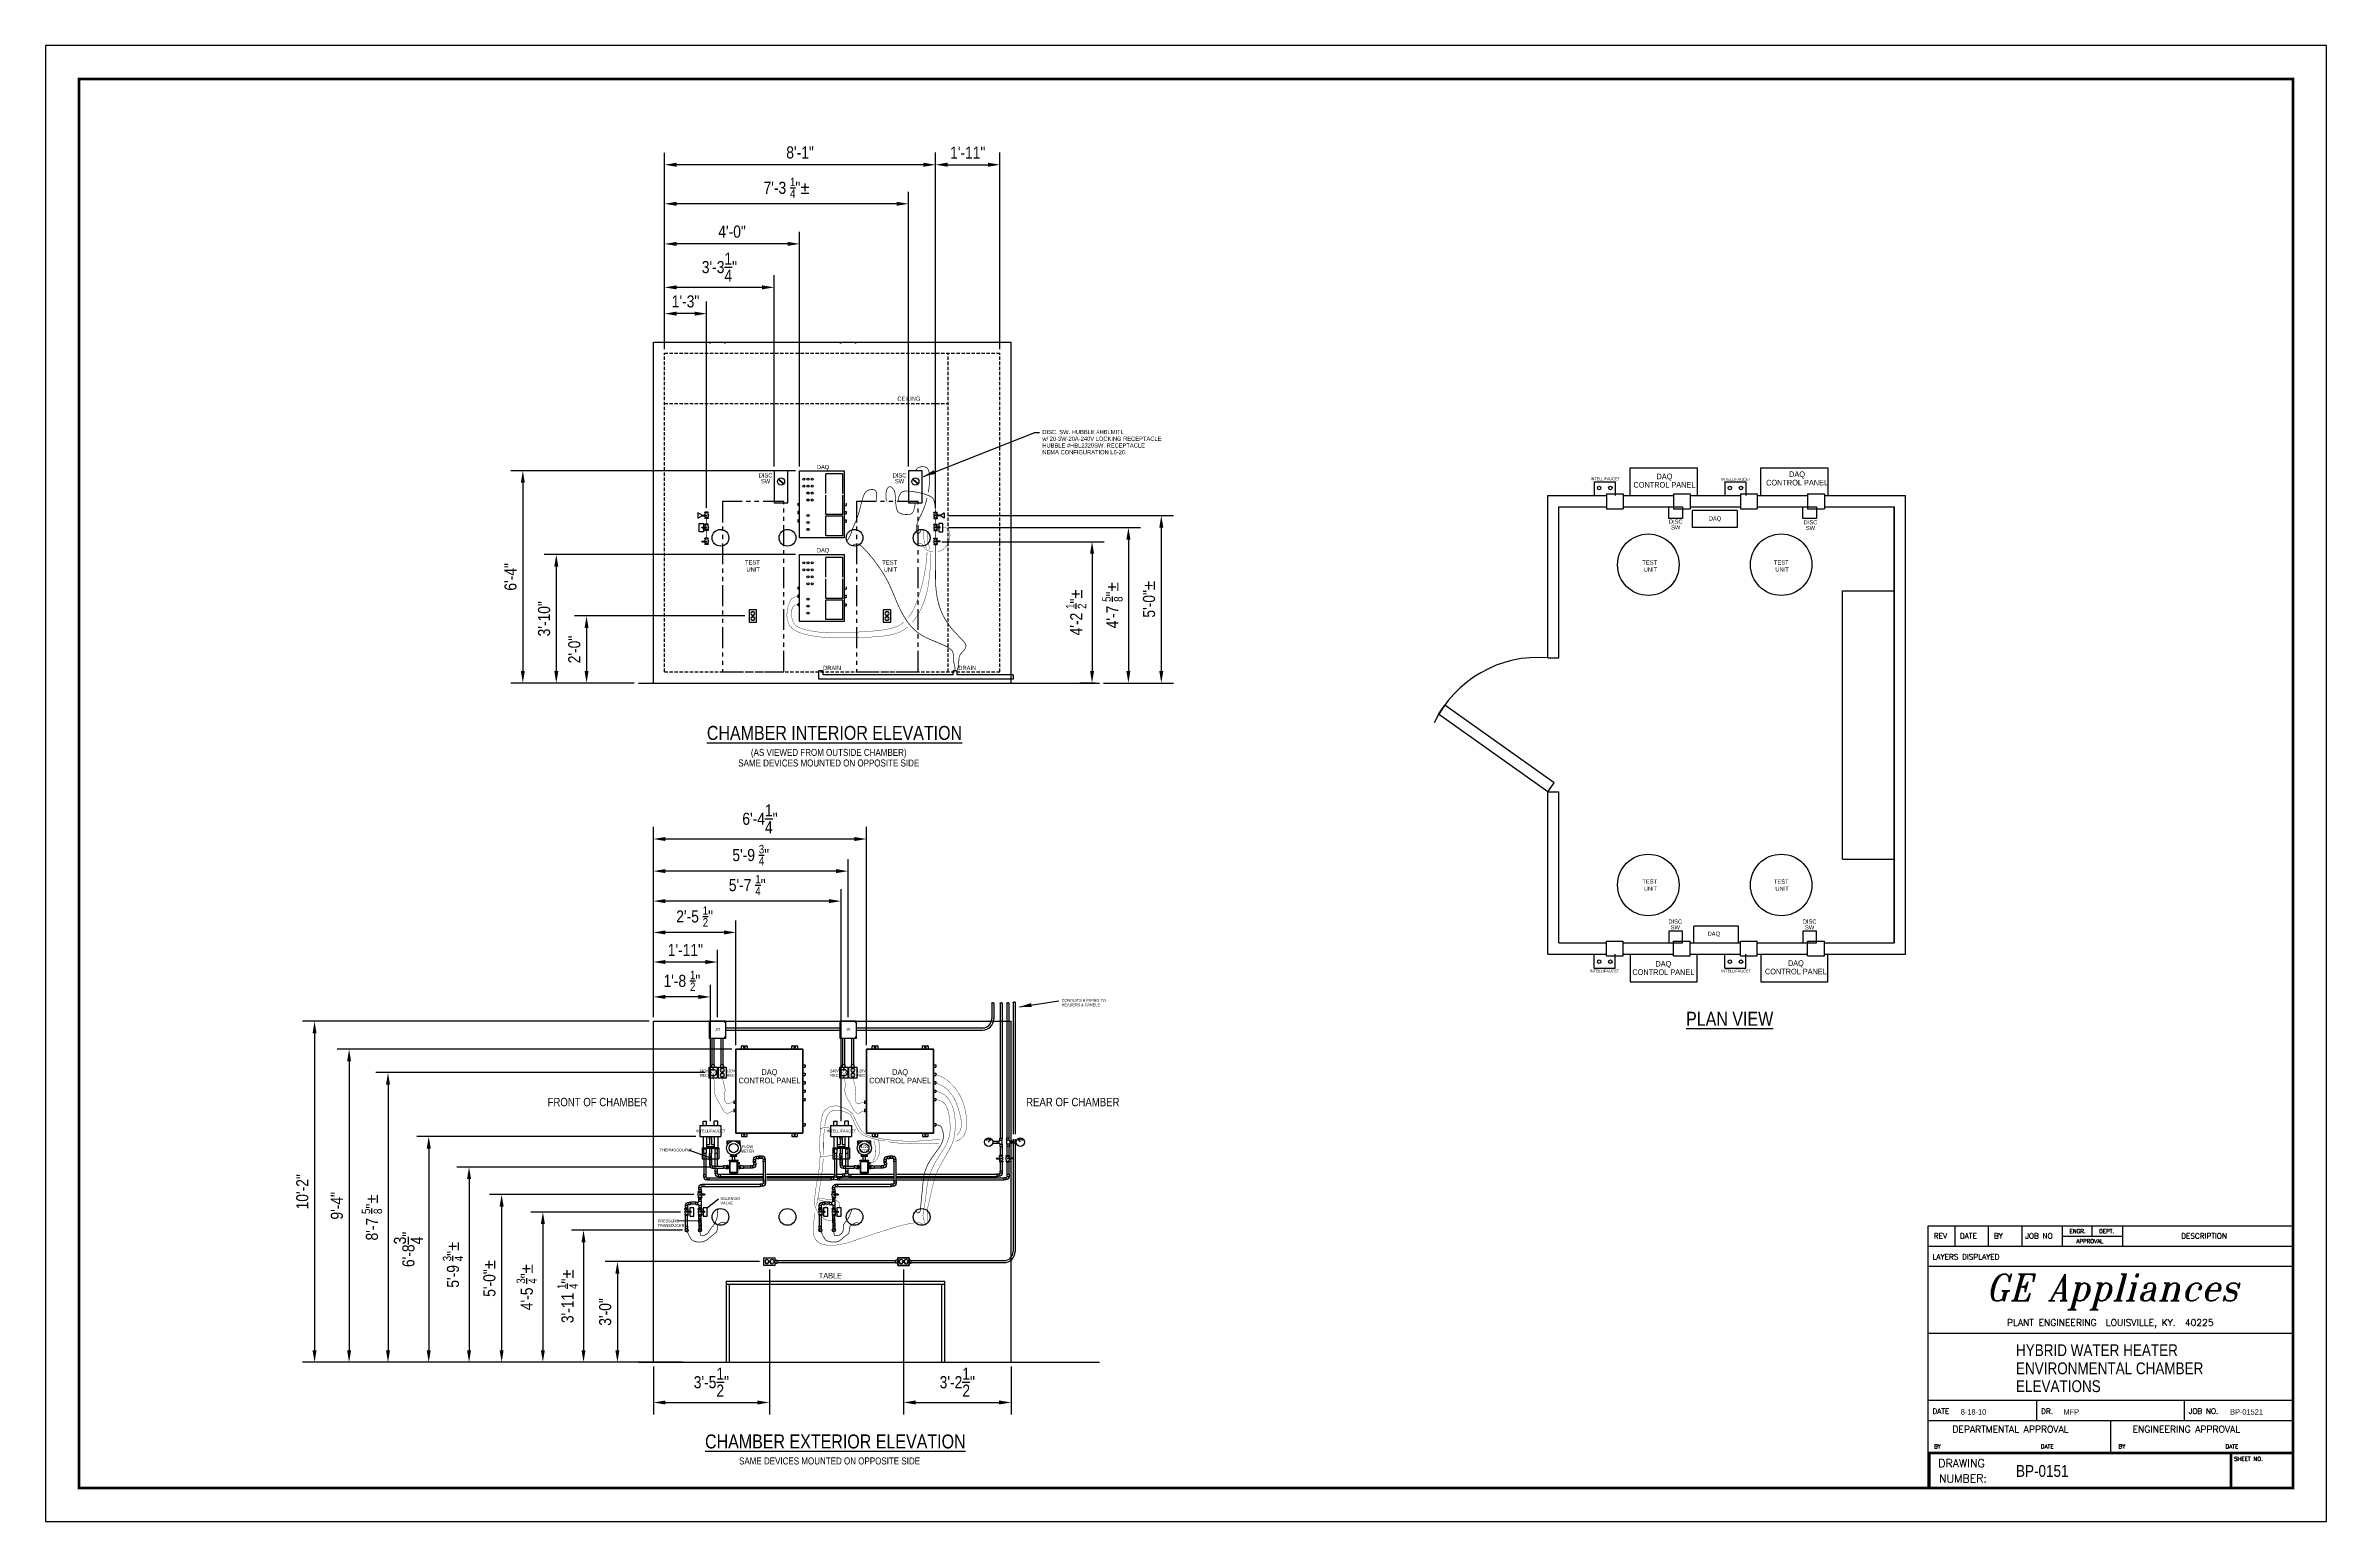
# Model space of a CAD drawing. Header units: inches. Extents: x -300 to 516, y -297 to 231.
import ezdxf
from ezdxf.enums import TextEntityAlignment as Align

# ---------------------------------------------------------------- set-up
doc = ezdxf.new("R2010")
doc.units = ezdxf.units.IN
doc.header["$LTSCALE"] = 24
doc.header["$MEASUREMENT"] = 0
doc.linetypes.add('HIDDEN', pattern=[0.075, 0.05, -0.025])
doc.linetypes.add('PHANTOM', pattern=[2.5, 1.25, -0.25, 0.25, -0.25, 0.25, -0.25])
for name, color, linetype in [('CHAMBER EXTERIOR', 7, 'Continuous'), ('CHAMBER INTERIOR', 40, 'Continuous'), ('EXTERIOR DIMS', 7, 'Continuous'), ('EXTERIOR ELEC EQUIP', 190, 'Continuous'), ('EXTERIOR PLUMB EQUIP', 4, 'Continuous'), ('FORMAT', 7, 'Continuous'), ('INTERIOR DIMS', 7, 'Continuous'), ('INTERIOR ELEC EQUIP', 190, 'Continuous'), ('INTERIOR EQUIP', 3, 'Continuous'), ('INTERIOR PLUMB EQUIP', 4, 'Continuous')]:
    doc.layers.add(name, color=color, linetype=linetype)
doc.styles.add('ROMAND', font='romand', dxfattribs={"height": 72})
doc.styles.add('ROMANT', font='romant', dxfattribs={"height": 216})
doc.styles.get("Standard").update_dxf_attribs({"font": 'ARIALN.TTF'})
doc.dimstyles.get("Standard").update_dxf_attribs({"dimscale": 24, "dimtxt": 0.18, "dimasz": 0.18, "dimexe": 0.18, "dimexo": 0.0625, "dimgap": 0.09, "dimtad": 1, "dimdec": 4, "dimzin": 0, "dimdsep": 46, "dimlunit": 4, "dimtxsty": 'Standard', "dimcen": 0.09, "dimadec": 0, "dimazin": 0, "dimtfac": 1, "dimtdec": 4, "dimtofl": 0, "dimtmove": 0, "dimatfit": 3, "dimfxl": 0, "dimtolj": 1, "dimtzin": 0, "dimarcsym": 0})

# ---------------------------------------------------------------- blocks, each defined once
blk = doc.blocks.new('rec-elev')
at = {"linetype": 'Continuous'}
for p, q in [((-0.33, 1.58), (0.42, 1.58)), ((-0.33, 0.28), (0.42, 0.28)), ((-0.33, -0.22), (0.42, -0.22)), ((-0.33, -1.52), (0.42, -1.52))]:
    blk.add_line(p, q, dxfattribs=at)
blk.add_lwpolyline([(-1.31, -2.22), (1.39, -2.22), (1.39, 2.28), (-1.31, 2.28)], close=True, dxfattribs=at)
at = {"linetype": 'Continuous', "const_width": 0.12}
for points in [[(-0.22, 0.91), (-0.22, 0.58)], [(0.27, 0.94), (0.27, 0.53)], [(-0.22, -0.89), (-0.22, -1.22)], [(0.27, -0.86), (0.27, -1.27)]]:
    blk.add_lwpolyline(points, dxfattribs=at)
for points in [[(0.02, 1.34, -1), (0.02, 1.22, -1)], [(0.02, -0.46, -1), (0.02, -0.58, -1)]]:
    blk.add_lwpolyline(points, format="xyb", close=True, dxfattribs=at)
at = {"linetype": 'Continuous'}
blk.add_circle((0.04, 0.03), 0.075, dxfattribs=at)
for centre, start, end in [((0.04, 0.93), 120.01776, 239.98224), ((0.04, 0.93), 300.01776, 59.98224), ((0.04, -0.87), 120.01776, 239.98224), ((0.04, -0.87), 300.01776, 59.98224)]:
    blk.add_arc(centre, 0.75, start, end, dxfattribs=at)
blk = doc.blocks.new('DAQ')
for p, q in [((15.42, 22.88), (9.42, 22.88)), ((9.42, 15.88), (9.42, 22.88)), ((15.42, 15.88), (15.42, 22.88)), ((-0.61, 12.4), (-0.61, 11.6)), ((0, 11.6), (-0.61, 11.6)), ((0, 9.4), (-0.61, 9.4)), ((-0.61, 9.4), (-0.61, 8.6)), ((0, 8.6), (-0.61, 8.6)), ((9.42, 8.29), (9.42, 15.29)), ((15.42, 8.29), (9.42, 8.29)), ((15.42, 8.29), (15.42, 15.29)), ((16, 11.6), (16.61, 11.6)), ((16, 9.4), (16.61, 9.4)), ((16, 8.6), (16.61, 8.6)), ((16.61, 12.4), (16.61, 11.6)), ((16.61, 9.4), (16.61, 8.6)), ((0, 6.4), (-0.61, 6.4)), ((-0.61, 6.4), (-0.61, 5.6)), ((0, 5.6), (-0.61, 5.6)), ((15.42, 7.71), (9.42, 7.71)), ((9.42, 0.71), (9.42, 7.71)), ((15.42, 0.71), (9.42, 0.71)), ((15.42, 0.71), (15.42, 7.71)), ((16, 6.4), (16.61, 6.4)), ((16, 5.6), (16.61, 5.6)), ((16.61, 6.4), (16.61, 5.6))]:
    blk.add_line(p, q)
blk.add_lwpolyline([(0, 24), (16, 24), (16, 0), (0, 0)], close=True)
for centre in [(1.5, 21), (1.5, 18.5), (3, 21), (3, 18.5), (3, 16), (4.5, 21), (4.5, 18.5), (4.5, 16), (3, 13.5), (3, 8), (4.5, 13.5), (3, 5.5), (3, 3)]:
    blk.add_circle(centre, 0.375)
blk = doc.blocks.new('BVALVE')
for p, q in [((-1.63, 2.45), (0.13, 2.45)), ((-1.63, 2.2), (0.13, 2.2)), ((0.6, 3.49), (-0.63, 3.49)), ((-0.63, 3.24), (-0.63, 3.49)), ((0.6, 3.24), (-0.63, 3.24)), ((-0.63, 1.41), (-0.63, 1.16)), ((0.6, 1.41), (-0.63, 1.41)), ((0.6, 1.16), (-0.63, 1.16)), ((-0.51, 2.93), (-0.51, 3.24)), ((-0.51, 1.41), (-0.51, 1.79)), ((0.13, 2.45), (0.13, 2.2)), ((0.49, 2.93), (0.49, 3.24)), ((0.49, 1.41), (0.49, 1.79)), ((0.6, 3.24), (0.6, 3.49)), ((0.6, 1.41), (0.6, 1.16))]:
    blk.add_line(p, q)
for centre, radius, start, end in [((-1.59, 2.33), 0.132, 108.64084, 251.35916), ((0.47, 2.36), 1.13, 149.90292, 175.18639), ((0.47, 2.36), 1.13, 187.84186, 210.09708), ((-0.5, 2.36), 1.13, 329.90292, 30.09708)]:
    blk.add_arc(centre, radius, start, end)
blk = doc.blocks.new('*D11')
at = {"layer": 'Defpoints', "color": 0, "transparency": 16777216}
for p in [(-30.61, 78.69), (-129.63, 2.71), (-88.24, 2.71)]:
    blk.add_point(p, dxfattribs=at)
at = {"layer": 'INTERIOR DIMS', "color": 0, "lineweight": -2, "transparency": 16777216}
for p, q in [((-32.11, 78.69), (-133.95, 78.69)), ((-129.63, 74.37), (-129.63, 7.03)), ((-89.74, 2.71), (-133.95, 2.71))]:
    blk.add_line(p, q, dxfattribs=at)
at = {"layer": 'INTERIOR DIMS', "color": 0, "transparency": 16777216}
for points in [[(-130.35, 74.37), (-128.91, 74.37), (-129.63, 78.69)], [(-130.35, 7.03), (-128.91, 7.03), (-129.63, 2.71)]]:
    blk.add_solid(points, dxfattribs=at)
at = {"layer": 'INTERIOR DIMS', "color": 0, "transparency": 16777216, "insert": (-134, 40.7), "char_height": 4.32, "attachment_point": 5, "rotation": 90}
blk.add_mtext('\\A1;6\'-4"', dxfattribs=at)
blk = doc.blocks.new('*D12')
at = {"layer": 'Defpoints', "color": 0, "transparency": 16777216}
for p in [(-30.61, 48.71), (-117.65, 2.71), (-88.24, 2.71)]:
    blk.add_point(p, dxfattribs=at)
at = {"layer": 'INTERIOR DIMS', "color": 0, "lineweight": -2, "transparency": 16777216}
for p, q in [((-32.11, 48.71), (-121.97, 48.71)), ((-117.65, 44.39), (-117.65, 7.03)), ((-89.74, 2.71), (-121.97, 2.71))]:
    blk.add_line(p, q, dxfattribs=at)
at = {"layer": 'INTERIOR DIMS', "color": 0, "transparency": 16777216}
for points in [[(-118.37, 44.39), (-116.93, 44.39), (-117.65, 48.71)], [(-118.37, 7.03), (-116.93, 7.03), (-117.65, 2.71)]]:
    blk.add_solid(points, dxfattribs=at)
at = {"layer": 'INTERIOR DIMS', "color": 0, "transparency": 16777216, "insert": (-122.01, 25.71), "char_height": 4.32, "attachment_point": 5, "rotation": 90}
blk.add_mtext('\\A1;3\'-10"', dxfattribs=at)
blk = doc.blocks.new('*D13')
at = {"layer": 'Defpoints', "color": 0, "transparency": 16777216}
for p in [(-48.69, 26.71), (-106.83, 2.71), (-88.24, 2.71)]:
    blk.add_point(p, dxfattribs=at)
at = {"layer": 'INTERIOR DIMS', "color": 0, "lineweight": -2, "transparency": 16777216}
for p, q in [((-50.19, 26.71), (-111.15, 26.71)), ((-106.83, 22.39), (-106.83, 7.03)), ((-89.74, 2.71), (-111.15, 2.71))]:
    blk.add_line(p, q, dxfattribs=at)
at = {"layer": 'INTERIOR DIMS', "color": 0, "transparency": 16777216}
for points in [[(-107.55, 22.39), (-106.11, 22.39), (-106.83, 26.71)], [(-107.55, 7.03), (-106.11, 7.03), (-106.83, 2.71)]]:
    blk.add_solid(points, dxfattribs=at)
at = {"layer": 'INTERIOR DIMS', "color": 0, "transparency": 16777216, "insert": (-111.2, 14.71), "char_height": 4.32, "attachment_point": 5, "rotation": 90}
blk.add_mtext('\\A1;2\'-0"', dxfattribs=at)
blk = doc.blocks.new('*D14')
at = {"layer": 'Defpoints', "color": 0, "transparency": 16777216}
for p in [(21.17, 62.69), (76.66, 2.71), (98.8, 2.71)]:
    blk.add_point(p, dxfattribs=at)
at = {"layer": 'INTERIOR DIMS', "color": 0, "lineweight": -2, "transparency": 16777216}
for p, q in [((22.67, 62.69), (103.12, 62.69)), ((98.8, 58.37), (98.8, 7.03)), ((78.16, 2.71), (103.12, 2.71))]:
    blk.add_line(p, q, dxfattribs=at)
at = {"layer": 'INTERIOR DIMS', "color": 0, "transparency": 16777216}
for points in [[(98.08, 58.37), (99.52, 58.37), (98.8, 62.69)], [(98.08, 7.03), (99.52, 7.03), (98.8, 2.71)]]:
    blk.add_solid(points, dxfattribs=at)
at = {"layer": 'INTERIOR DIMS', "color": 0, "transparency": 16777216, "insert": (94.43, 32.7), "char_height": 4.32, "attachment_point": 5, "rotation": 90}
blk.add_mtext('\\A1;5\'-0"%%P', dxfattribs=at)
blk = doc.blocks.new('*D15')
at = {"layer": 'Defpoints', "color": 0, "transparency": 16777216}
for p in [(21.12, 58.36), (76.66, 2.71), (87.03, 2.71)]:
    blk.add_point(p, dxfattribs=at)
at = {"layer": 'INTERIOR DIMS', "color": 0, "lineweight": -2, "transparency": 16777216}
for p, q in [((22.62, 58.36), (91.35, 58.36)), ((87.03, 54.04), (87.03, 7.03)), ((78.16, 2.71), (91.35, 2.71))]:
    blk.add_line(p, q, dxfattribs=at)
at = {"layer": 'INTERIOR DIMS', "color": 0, "transparency": 16777216}
for points in [[(86.31, 54.04), (87.75, 54.04), (87.03, 58.36)], [(86.31, 7.03), (87.75, 7.03), (87.03, 2.71)]]:
    blk.add_solid(points, dxfattribs=at)
at = {"layer": 'INTERIOR DIMS', "color": 0, "transparency": 16777216, "insert": (81.3, 30.53), "char_height": 4.32, "attachment_point": 5, "rotation": 90}
blk.add_mtext('\\A1;4\'-7 {\\H0.7x;\\S5/8;}"%%P', dxfattribs=at)
blk = doc.blocks.new('*D16')
at = {"layer": 'Defpoints', "color": 0, "transparency": 16777216}
for p in [(18.76, 53.29), (74.03, 2.71), (76.66, 2.71)]:
    blk.add_point(p, dxfattribs=at)
at = {"layer": 'INTERIOR DIMS', "color": 0, "lineweight": -2, "transparency": 16777216}
for p, q in [((20.26, 53.29), (78.35, 53.29)), ((74.03, 48.97), (74.03, 7.03)), ((75.16, 2.71), (69.71, 2.71))]:
    blk.add_line(p, q, dxfattribs=at)
at = {"layer": 'INTERIOR DIMS', "color": 0, "transparency": 16777216}
for points in [[(73.31, 48.97), (74.75, 48.97), (74.03, 53.29)], [(73.31, 7.03), (74.75, 7.03), (74.03, 2.71)]]:
    blk.add_solid(points, dxfattribs=at)
at = {"layer": 'INTERIOR DIMS', "color": 0, "transparency": 16777216, "insert": (68.33, 28), "char_height": 4.32, "attachment_point": 5, "rotation": 90}
blk.add_mtext('\\A1;4\'-2 {\\H0.7x;\\S1/2;}"%%P', dxfattribs=at)
blk = doc.blocks.new('*D17')
at = {"layer": 'Defpoints', "color": 0, "transparency": 16777216}
for p in [(-78.93, 144.29), (-78.93, 120.71), (-39.68, 78.69)]:
    blk.add_point(p, dxfattribs=at)
at = {"layer": 'INTERIOR DIMS', "color": 0, "lineweight": -2, "transparency": 16777216}
for p, q in [((-78.93, 122.21), (-78.93, 148.61)), ((-39.68, 80.19), (-39.68, 148.61)), ((-44, 144.29), (-74.61, 144.29))]:
    blk.add_line(p, q, dxfattribs=at)
at = {"layer": 'INTERIOR DIMS', "color": 0, "transparency": 16777216}
for points in [[(-74.61, 145.01), (-74.61, 143.57), (-78.93, 144.29)], [(-44, 145.01), (-44, 143.57), (-39.68, 144.29)]]:
    blk.add_solid(points, dxfattribs=at)
at = {"layer": 'INTERIOR DIMS', "color": 0, "transparency": 16777216, "insert": (-59.3, 151.54), "char_height": 4.32, "attachment_point": 5}
blk.add_mtext('\\A1;3\'-3{\\H1.000000x;\\S1/4;}"', dxfattribs=at)
blk = doc.blocks.new('*D18')
at = {"layer": 'Defpoints', "color": 0, "transparency": 16777216}
for p in [(-78.93, 159.84), (-78.93, 120.71), (-30.61, 78.69)]:
    blk.add_point(p, dxfattribs=at)
at = {"layer": 'INTERIOR DIMS', "color": 0, "lineweight": -2, "transparency": 16777216}
for p, q in [((-78.93, 122.21), (-78.93, 164.16)), ((-30.61, 80.19), (-30.61, 164.16)), ((-34.93, 159.84), (-74.61, 159.84))]:
    blk.add_line(p, q, dxfattribs=at)
at = {"layer": 'INTERIOR DIMS', "color": 0, "transparency": 16777216}
for points in [[(-74.61, 160.56), (-74.61, 159.12), (-78.93, 159.84)], [(-34.93, 160.56), (-34.93, 159.12), (-30.61, 159.84)]]:
    blk.add_solid(points, dxfattribs=at)
at = {"layer": 'INTERIOR DIMS', "color": 0, "transparency": 16777216, "insert": (-54.77, 164.2), "char_height": 4.32, "attachment_point": 5}
blk.add_mtext('\\A1;4\'-0"', dxfattribs=at)
blk = doc.blocks.new('*D19')
at = {"layer": 'Defpoints', "color": 0, "transparency": 16777216}
for p in [(-78.93, 174.18), (-78.93, 120.71), (8.39, 78.69)]:
    blk.add_point(p, dxfattribs=at)
at = {"layer": 'INTERIOR DIMS', "color": 0, "lineweight": -2, "transparency": 16777216}
for p, q in [((-78.93, 122.21), (-78.93, 178.5)), ((4.07, 174.18), (-74.61, 174.18)), ((8.39, 80.19), (8.39, 178.5))]:
    blk.add_line(p, q, dxfattribs=at)
at = {"layer": 'INTERIOR DIMS', "color": 0, "transparency": 16777216}
for points in [[(-74.61, 174.9), (-74.61, 173.46), (-78.93, 174.18)], [(4.07, 174.9), (4.07, 173.46), (8.39, 174.18)]]:
    blk.add_solid(points, dxfattribs=at)
at = {"layer": 'INTERIOR DIMS', "color": 0, "transparency": 16777216, "insert": (-35.27, 179.91), "char_height": 4.32, "attachment_point": 5}
blk.add_mtext('\\A1;7\'-3 {\\H0.7x;\\S1/4;}"%%P', dxfattribs=at)
blk = doc.blocks.new('DAQ CP')
for p, q in [((2, 30), (2, 31.06)), ((2.19, 31.25), (3.81, 31.25)), ((4, 31.06), (4, 30)), ((20, 30), (20, 31.06)), ((20.19, 31.25), (21.81, 31.25)), ((22, 31.06), (22, 30)), ((24, 24.4), (24.74, 24.4)), ((24, 23.6), (24.74, 23.6)), ((24, 21.4), (24.74, 21.4)), ((24, 20.6), (24.74, 20.6)), ((24, 18.4), (24.74, 18.4)), ((24, 17.6), (24.74, 17.6)), ((24.74, 24.4), (24.74, 23.6)), ((24.74, 21.4), (24.74, 20.6)), ((24.74, 18.4), (24.74, 17.6)), ((0, 11.4), (-0.74, 11.4)), ((-0.74, 11.4), (-0.74, 10.6)), ((0, 10.6), (-0.74, 10.6)), ((0, 8.4), (-0.74, 8.4)), ((-0.74, 8.4), (-0.74, 7.6)), ((24, 15.4), (24.74, 15.4)), ((24, 14.6), (24.74, 14.6)), ((24, 12.4), (24.74, 12.4)), ((24, 11.6), (24.74, 11.6)), ((24.74, 15.4), (24.74, 14.6)), ((24.74, 12.4), (24.74, 11.6)), ((0, 7.6), (-0.74, 7.6)), ((2, 0), (2, -1.06)), ((4, -1.06), (4, 0)), ((20, 0), (20, -1.06)), ((22, -1.06), (22, 0)), ((24, 3.4), (24.74, 3.4)), ((24, 2.6), (24.74, 2.6)), ((24.74, 3.4), (24.74, 2.6)), ((2.19, -1.25), (3.81, -1.25)), ((20.19, -1.25), (21.81, -1.25))]:
    blk.add_line(p, q)
for points in [[(24, 30), (0, 30), (0, 0), (24, 0)], [(0, 30), (24, 30), (24, 0), (0, 0)]]:
    blk.add_lwpolyline(points, close=True)
for centre in [(3, 30.63), (21, 30.63), (3, -0.62), (21, -0.62)]:
    blk.add_circle(centre, 0.219)
for centre, start, end in [((2.19, 31.06), 90, 180), ((3.81, 31.06), 0, 90), ((20.19, 31.06), 90, 180), ((21.81, 31.06), 0, 90), ((2.19, -1.06), 180, 270), ((3.81, -1.06), 270, 0), ((20.19, -1.06), 180, 270), ((21.81, -1.06), 270, 0)]:
    blk.add_arc(centre, 0.19, start, end)
blk = doc.blocks.new('INTELFAU')
for p, q in [((0, 4), (7.5, 4)), ((0, 4), (0, 0)), ((0, 0), (7.5, 0)), ((1.12, 5.5), (2.38, 5.5)), ((1.12, 4), (1.12, 5.5)), ((1.12, 0), (1.12, -4)), ((2.38, 4), (2.38, 5.5)), ((2.38, 0), (2.38, -4)), ((3.38, 0), (3.38, -0.28)), ((4.12, 0), (4.12, -0.28)), ((6.38, 5.5), (5.12, 5.5)), ((5.12, 4), (5.12, 5.5)), ((5.12, 0), (5.12, -4)), ((6.38, 4), (6.38, 5.5)), ((6.38, 0), (6.38, -4)), ((7.5, 4), (7.5, 0)), ((0.75, -4), (6.75, -4)), ((0.75, -4), (0.75, -8)), ((0.75, -4.12), (6.75, -4.12)), ((0.75, -8), (6.75, -8)), ((1.12, -4), (2.38, -4)), ((1.2, -4), (1.2, -4.38)), ((1.2, -4.38), (2.3, -4.38)), ((1.3, -4.38), (1.3, -5.88)), ((1.3, -5.88), (2.2, -5.88)), ((2.2, -4.38), (2.2, -5.88)), ((2.3, -4), (2.3, -4.38)), ((2.38, -2.8), (3.38, -2.8)), ((2.38, -3.55), (5.12, -3.55)), ((3.38, -0.75), (3.38, -2.8)), ((4.12, -0.75), (4.12, -2.8)), ((4.12, -2.8), (5.12, -2.8)), ((6.38, -4), (5.12, -4)), ((5.2, -4), (5.2, -4.38)), ((5.2, -4.38), (6.3, -4.38)), ((5.3, -4.38), (5.3, -5.88)), ((5.3, -5.88), (6.2, -5.88)), ((6.2, -4.38), (6.2, -5.88)), ((6.3, -4), (6.3, -4.38)), ((6.75, -4), (6.75, -8))]:
    blk.add_line(p, q)
blk.add_circle((3.75, -0.51), 0.441)
blk = doc.blocks.new('90ELL')
at = {"linetype": 'Continuous'}
for p, q in [((-0.27, 0), (-0.27, -0.5)), ((-0.27, 0), (0.27, 0)), ((0.27, 0), (0.27, -0.5)), ((-0.27, -0.5), (0.27, -0.5)), ((0.5, -0.73), (1, -0.73)), ((0.5, -0.73), (0.5, -1.27)), ((0.5, -1.27), (1, -1.27)), ((1, -0.73), (1, -1.27))]:
    blk.add_line(p, q, dxfattribs=at)
for radius in [0.75, 0.25]:
    blk.add_arc((0.5, -0.5), radius, 180, 270, dxfattribs=at)
blk = doc.blocks.new('TEE')
at = {"linetype": 'Continuous'}
for p, q in [((-0.27, 0), (-0.27, -0.5)), ((-0.27, 0), (0.27, 0)), ((0.27, 0), (0.27, -0.5)), ((-0.5, -0.73), (-1, -0.73)), ((-1, -0.73), (-1, -1.27)), ((-0.5, -1.27), (-1, -1.27)), ((-0.5, -0.73), (-0.5, -1.27)), ((0.5, -1.25), (-0.5, -1.25)), ((-0.27, -0.5), (0.27, -0.5)), ((0.5, -0.73), (1, -0.73)), ((0.5, -0.73), (0.5, -1.27)), ((0.5, -1.27), (1, -1.27)), ((1, -0.73), (1, -1.27))]:
    blk.add_line(p, q, dxfattribs=at)
for centre, start, end in [((-0.5, -0.5), 270, 0), ((0.5, -0.5), 180, 270)]:
    blk.add_arc(centre, 0.25, start, end, dxfattribs=at)
blk = doc.blocks.new('FTG MALE')
at = {"linetype": 'Continuous'}
for p, q in [((-0.63, -0.73), (-1, -0.73)), ((-1, -0.73), (-1, -1.27)), ((-0.63, -1.27), (-1, -1.27)), ((0.04, -0.63), (-0.09, -0.63)), ((-0.09, -0.63), (-0.09, -1.38)), ((0.1, -0.78), (-0.09, -0.78)), ((0.1, -1.21), (-0.09, -1.21)), ((0.04, -1.38), (-0.09, -1.38)), ((0.1, -0.69), (0.04, -0.63)), ((0.1, -1.31), (0.04, -1.38)), ((0.1, -0.69), (0.1, -1.31))]:
    blk.add_line(p, q, dxfattribs=at)
for points in [[(-0.63, -0.73), (-0.59, -0.73), (-0.55, -0.72), (-0.53, -0.72), (-0.5, -0.72), (-0.49, -0.71), (-0.47, -0.71), (-0.46, -0.71), (-0.45, -0.7), (-0.44, -0.7), (-0.43, -0.7), (-0.43, -0.7), (-0.42, -0.69), (-0.41, -0.69), (-0.4, -0.69), (-0.39, -0.69), (-0.39, -0.68), (-0.38, -0.68), (-0.37, -0.68), (-0.36, -0.68), (-0.35, -0.68), (-0.34, -0.67), (-0.33, -0.67), (-0.32, -0.67), (-0.32, -0.67), (-0.31, -0.67), (-0.3, -0.67), (-0.29, -0.66), (-0.29, -0.66), (-0.28, -0.66), (-0.27, -0.66), (-0.26, -0.66), (-0.25, -0.66), (-0.25, -0.66), (-0.24, -0.66), (-0.22, -0.66), (-0.21, -0.66), (-0.18, -0.65), (-0.16, -0.65), (-0.13, -0.65), (-0.09, -0.65)], [(-0.63, -1.27), (-0.59, -1.27), (-0.55, -1.28), (-0.53, -1.28), (-0.5, -1.28), (-0.49, -1.29), (-0.47, -1.29), (-0.46, -1.29), (-0.45, -1.3), (-0.44, -1.3), (-0.43, -1.3), (-0.43, -1.3), (-0.42, -1.31), (-0.41, -1.31), (-0.4, -1.31), (-0.39, -1.31), (-0.39, -1.32), (-0.38, -1.32), (-0.37, -1.32), (-0.36, -1.32), (-0.35, -1.33), (-0.34, -1.33), (-0.33, -1.33), (-0.32, -1.33), (-0.32, -1.33), (-0.31, -1.33), (-0.3, -1.34), (-0.29, -1.34), (-0.29, -1.34), (-0.28, -1.34), (-0.27, -1.34), (-0.26, -1.34), (-0.25, -1.34), (-0.25, -1.34), (-0.24, -1.34), (-0.22, -1.34), (-0.21, -1.35), (-0.18, -1.35), (-0.16, -1.35), (-0.13, -1.35), (-0.09, -1.35)]]:
    blk.add_lwpolyline(points, dxfattribs=at)
blk = doc.blocks.new('Fs1box')
at = {"linetype": 'Continuous'}
for p, q in [((0.25, 0.5), (0.78, 0.5)), ((0.78, -0.5), (0.78, 0.5)), ((0.25, -0.5), (0.78, -0.5))]:
    blk.add_line(p, q, dxfattribs=at)
blk.add_lwpolyline([(-4, -1.38), (-4, 1.38), (0, 1.38), (0, -1.38)], close=True, dxfattribs=at)
for centre, start, end in [((0.25, 0.75), 180, 270), ((0.25, -0.75), 90, 180)]:
    blk.add_arc(centre, 0.25, start, end, dxfattribs=at)
blk = doc.blocks.new('FLOWMTR')
for p, q in [((-2.31, 11.51), (2.31, 11.51)), ((-2.31, 10.38), (-2.31, 11.51)), ((-2.31, 10.38), (-2.12, 10.38)), ((-2.1, 10.38), (-2.1, 11.51)), ((2.1, 10.38), (2.1, 11.51)), ((2.12, 10.38), (2.31, 10.38)), ((2.31, 10.38), (2.31, 11.51)), ((-2.48, 1.79), (-2.48, 2.54)), ((-1.38, 2.54), (-2.48, 2.54)), ((-1.38, 1.79), (-2.48, 1.79)), ((-1.58, 4.38), (-1.58, 4.61)), ((-1.58, 4.61), (1.58, 4.61)), ((-1.58, 4.38), (1.58, 4.38)), ((-1.12, 6.34), (1.12, 6.34)), ((-1.12, 6.11), (-1.12, 6.34)), ((-1.12, 6.11), (1.12, 6.11)), ((-0.53, 6.34), (-0.53, 6.51)), ((-0.41, 4.61), (-0.41, 6.11)), ((0.41, 4.61), (0.41, 6.11)), ((0.53, 6.34), (0.53, 6.51)), ((1.12, 6.11), (1.12, 6.34)), ((1.38, 3.81), (2.08, 3.81)), ((1.38, 3.31), (2.08, 3.31)), ((2.48, 2.54), (1.38, 2.54)), ((2.48, 1.79), (1.38, 1.79)), ((1.58, 4.38), (1.58, 4.61)), ((2.08, 3.31), (2.08, 3.81)), ((2.48, 1.79), (2.48, 2.54))]:
    blk.add_line(p, q)
for points in [[(1.12, 0), (-1.12, 0, -0.414214), (-1.38, 0.25), (-1.38, 4.12, -0.414214), (-1.12, 4.38), (1.12, 4.38, -0.414214), (1.38, 4.12), (1.38, 0.25, -0.414214)], [(1.12, 0.19), (-1.12, 0.19, -0.414214), (-1.19, 0.25), (-1.19, 4.12, -0.414214), (-1.12, 4.19), (1.12, 4.19, -0.414214), (1.19, 4.12), (1.19, 0.25, -0.414214)]]:
    blk.add_lwpolyline(points, format="xyb", close=True)
for radius in [2.53, 1.66]:
    blk.add_circle((0, 8.98), radius)
blk = doc.blocks.new('*D20')
at = {"layer": 'Defpoints', "color": 0, "transparency": 16777216}
for p in [(-82.93, -118.3), (-204.14, -240.3), (-82.93, -240.3)]:
    blk.add_point(p, dxfattribs=at)
at = {"layer": 'EXTERIOR DIMS', "color": 0, "lineweight": -2, "transparency": 16777216}
for p, q in [((-84.43, -118.3), (-208.46, -118.3)), ((-204.14, -122.62), (-204.14, -235.98)), ((-84.43, -240.3), (-208.46, -240.3))]:
    blk.add_line(p, q, dxfattribs=at)
at = {"layer": 'EXTERIOR DIMS', "color": 0, "transparency": 16777216}
for points in [[(-204.86, -122.62), (-203.42, -122.62), (-204.14, -118.3)], [(-204.86, -235.98), (-203.42, -235.98), (-204.14, -240.3)]]:
    blk.add_solid(points, dxfattribs=at)
at = {"layer": 'EXTERIOR DIMS', "color": 0, "transparency": 16777216, "insert": (-208.51, -179.3), "char_height": 4.32, "attachment_point": 5, "rotation": 90}
blk.add_mtext('\\A1;10\'-2"', dxfattribs=at)
blk = doc.blocks.new('*D21')
at = {"layer": 'Defpoints', "color": 0, "transparency": 16777216}
for p in [(-62.9, -136.66), (-177.86, -240.3), (-88.24, -240.3)]:
    blk.add_point(p, dxfattribs=at)
at = {"layer": 'EXTERIOR DIMS', "color": 0, "lineweight": -2, "transparency": 16777216}
for p, q in [((-64.4, -136.66), (-182.18, -136.66)), ((-177.86, -140.98), (-177.86, -235.98)), ((-89.74, -240.3), (-182.18, -240.3))]:
    blk.add_line(p, q, dxfattribs=at)
at = {"layer": 'EXTERIOR DIMS', "color": 0, "transparency": 16777216}
for points in [[(-178.58, -140.98), (-177.14, -140.98), (-177.86, -136.66)], [(-178.58, -235.98), (-177.14, -235.98), (-177.86, -240.3)]]:
    blk.add_solid(points, dxfattribs=at)
at = {"layer": 'EXTERIOR DIMS', "color": 0, "transparency": 16777216, "insert": (-183.62, -188.48), "char_height": 4.32, "attachment_point": 5, "rotation": 90}
blk.add_mtext('\\A1;8\'-7 {\\H0.7x;\\S5/8;}"%%P', dxfattribs=at)
blk = doc.blocks.new('*D22')
at = {"layer": 'Defpoints', "color": 0, "transparency": 16777216}
for p in [(-53.39, -128.29), (-191.78, -240.3), (-84.43, -240.3)]:
    blk.add_point(p, dxfattribs=at)
at = {"layer": 'EXTERIOR DIMS', "color": 0, "lineweight": -2, "transparency": 16777216}
for p, q in [((-54.89, -128.29), (-196.1, -128.29)), ((-191.78, -132.61), (-191.78, -235.98)), ((-85.93, -240.3), (-196.1, -240.3))]:
    blk.add_line(p, q, dxfattribs=at)
at = {"layer": 'EXTERIOR DIMS', "color": 0, "transparency": 16777216}
for points in [[(-192.5, -132.61), (-191.06, -132.61), (-191.78, -128.29)], [(-192.5, -235.98), (-191.06, -235.98), (-191.78, -240.3)]]:
    blk.add_solid(points, dxfattribs=at)
at = {"layer": 'EXTERIOR DIMS', "color": 0, "transparency": 16777216, "insert": (-196.15, -184.3), "char_height": 4.32, "attachment_point": 5, "rotation": 90}
blk.add_mtext('\\A1;9\'-4"', dxfattribs=at)
blk = doc.blocks.new('*D23')
at = {"layer": 'Defpoints', "color": 0, "transparency": 16777216}
for p in [(-43.43, -204.28), (-95.8, -240.3), (-89.74, -240.3)]:
    blk.add_point(p, dxfattribs=at)
at = {"layer": 'EXTERIOR DIMS', "color": 0, "lineweight": -2, "transparency": 16777216}
for p, q in [((-44.93, -204.28), (-100.12, -204.28)), ((-95.8, -208.6), (-95.8, -235.98)), ((-91.24, -240.3), (-100.12, -240.3))]:
    blk.add_line(p, q, dxfattribs=at)
at = {"layer": 'EXTERIOR DIMS', "color": 0, "transparency": 16777216}
for points in [[(-96.52, -208.6), (-95.08, -208.6), (-95.8, -204.28)], [(-96.52, -235.98), (-95.08, -235.98), (-95.8, -240.3)]]:
    blk.add_solid(points, dxfattribs=at)
at = {"layer": 'EXTERIOR DIMS', "color": 0, "transparency": 16777216, "insert": (-100.16, -222.29), "char_height": 4.32, "attachment_point": 5, "rotation": 90}
blk.add_mtext('\\A1;3\'-0"', dxfattribs=at)
blk = doc.blocks.new('*D24')
at = {"layer": 'Defpoints', "color": 0, "transparency": 16777216}
for p in [(-66.26, -159.54), (-163.29, -240.3), (-100.12, -240.3)]:
    blk.add_point(p, dxfattribs=at)
at = {"layer": 'EXTERIOR DIMS', "color": 0, "lineweight": -2, "transparency": 16777216}
for p, q in [((-67.76, -159.54), (-167.61, -159.54)), ((-163.29, -163.86), (-163.29, -235.98)), ((-101.62, -240.3), (-167.61, -240.3))]:
    blk.add_line(p, q, dxfattribs=at)
at = {"layer": 'EXTERIOR DIMS', "color": 0, "transparency": 16777216}
for points in [[(-164.01, -163.86), (-162.57, -163.86), (-163.29, -159.54)], [(-164.01, -235.98), (-162.57, -235.98), (-163.29, -240.3)]]:
    blk.add_solid(points, dxfattribs=at)
at = {"layer": 'EXTERIOR DIMS', "color": 0, "transparency": 16777216, "insert": (-170.58, -199.92), "char_height": 4.32, "attachment_point": 5, "rotation": 90}
blk.add_mtext('\\A1;6\'-8{\\H1.000000x;\\S3/4;}"', dxfattribs=at)
blk = doc.blocks.new('*D25')
at = {"layer": 'Defpoints', "color": 0, "transparency": 16777216}
for p in [(-60.99, -170.46), (-148.87, -240.3), (-101.62, -240.3)]:
    blk.add_point(p, dxfattribs=at)
at = {"layer": 'EXTERIOR DIMS', "color": 0, "lineweight": -2, "transparency": 16777216}
for p, q in [((-62.49, -170.46), (-153.19, -170.46)), ((-148.87, -174.78), (-148.87, -235.98)), ((-103.12, -240.3), (-153.19, -240.3))]:
    blk.add_line(p, q, dxfattribs=at)
at = {"layer": 'EXTERIOR DIMS', "color": 0, "transparency": 16777216}
for points in [[(-149.59, -174.78), (-148.15, -174.78), (-148.87, -170.46)], [(-149.59, -235.98), (-148.15, -235.98), (-148.87, -240.3)]]:
    blk.add_solid(points, dxfattribs=at)
at = {"layer": 'EXTERIOR DIMS', "color": 0, "transparency": 16777216, "insert": (-154.63, -205.38), "char_height": 4.32, "attachment_point": 5, "rotation": 90}
blk.add_mtext('\\A1;5\'-9 {\\H0.7x;\\S3/4;}"%%P', dxfattribs=at)
blk = doc.blocks.new('*D26')
at = {"layer": 'Defpoints', "color": 0, "transparency": 16777216}
for p in [(-66.9, -180.29), (-137.21, -240.3), (-103.12, -240.3)]:
    blk.add_point(p, dxfattribs=at)
at = {"layer": 'EXTERIOR DIMS', "color": 0, "lineweight": -2, "transparency": 16777216}
for p, q in [((-68.4, -180.29), (-141.53, -180.29)), ((-137.21, -184.61), (-137.21, -235.98)), ((-104.62, -240.3), (-141.53, -240.3))]:
    blk.add_line(p, q, dxfattribs=at)
at = {"layer": 'EXTERIOR DIMS', "color": 0, "transparency": 16777216}
for points in [[(-137.93, -184.61), (-136.49, -184.61), (-137.21, -180.29)], [(-137.93, -235.98), (-136.49, -235.98), (-137.21, -240.3)]]:
    blk.add_solid(points, dxfattribs=at)
at = {"layer": 'EXTERIOR DIMS', "color": 0, "transparency": 16777216, "insert": (-141.57, -210.29), "char_height": 4.32, "attachment_point": 5, "rotation": 90}
blk.add_mtext('\\A1;5\'-0"%%P', dxfattribs=at)
blk = doc.blocks.new('*D27')
at = {"layer": 'Defpoints', "color": 0, "transparency": 16777216}
for p in [(-71.7, -186.53), (-122.46, -240.3), (-71.7, -240.3)]:
    blk.add_point(p, dxfattribs=at)
at = {"layer": 'EXTERIOR DIMS', "color": 0, "lineweight": -2, "transparency": 16777216}
for p, q in [((-73.2, -186.53), (-126.78, -186.53)), ((-122.46, -190.85), (-122.46, -235.98)), ((-73.2, -240.3), (-126.78, -240.3))]:
    blk.add_line(p, q, dxfattribs=at)
at = {"layer": 'EXTERIOR DIMS', "color": 0, "transparency": 16777216}
for points in [[(-123.18, -190.85), (-121.74, -190.85), (-122.46, -186.53)], [(-123.18, -235.98), (-121.74, -235.98), (-122.46, -240.3)]]:
    blk.add_solid(points, dxfattribs=at)
at = {"layer": 'EXTERIOR DIMS', "color": 0, "transparency": 16777216, "insert": (-128.22, -213.41), "char_height": 4.32, "attachment_point": 5, "rotation": 90}
blk.add_mtext('\\A1;4\'-5 {\\H0.7x;\\S3/4;}"%%P', dxfattribs=at)
blk = doc.blocks.new('*D28')
at = {"layer": 'Defpoints', "color": 0, "transparency": 16777216}
for p in [(-71.04, -193.06), (-107.91, -240.3), (-71.04, -240.3)]:
    blk.add_point(p, dxfattribs=at)
at = {"layer": 'EXTERIOR DIMS', "color": 0, "lineweight": -2, "transparency": 16777216}
for p, q in [((-72.54, -193.06), (-112.23, -193.06)), ((-107.91, -197.38), (-107.91, -235.98)), ((-72.54, -240.3), (-112.23, -240.3))]:
    blk.add_line(p, q, dxfattribs=at)
at = {"layer": 'EXTERIOR DIMS', "color": 0, "transparency": 16777216}
for points in [[(-108.63, -197.38), (-107.19, -197.38), (-107.91, -193.06)], [(-108.63, -235.98), (-107.19, -235.98), (-107.91, -240.3)]]:
    blk.add_solid(points, dxfattribs=at)
at = {"layer": 'EXTERIOR DIMS', "color": 0, "transparency": 16777216, "insert": (-113.64, -216.68), "char_height": 4.32, "attachment_point": 5, "rotation": 90}
blk.add_mtext('\\A1;3\'-11 {\\H0.7x;\\S1/4;}"%%P', dxfattribs=at)
blk = doc.blocks.new('FORMAT-D')
at = {"layer": 'FORMAT'}
for p, q in [((28.06, 4.4), (28.06, 0.507)), ((33.48, 4.4), (28.06, 4.4)), ((33.48, 4.1), (28.06, 4.1)), ((28.46, 4.4), (28.46, 4.1)), ((28.96, 4.4), (28.96, 4.1)), ((29.46, 4.4), (29.46, 4.1)), ((30.06, 4.4), (30.06, 4.1)), ((30.06, 4.25), (30.96, 4.25)), ((30.51, 4.25), (30.51, 4.4)), ((30.96, 4.4), (30.96, 4.1)), ((33.48, 3.8), (28.06, 3.8)), ((33.48, 2.8), (28.06, 2.8)), ((33.48, 1.8), (28.06, 1.8)), ((29.68, 1.8), (29.68, 1.5)), ((31.88, 1.8), (31.88, 1.5)), ((33.48, 1.5), (28.06, 1.5)), ((30.78, 1.5), (30.78, 1.017))]:
    blk.add_line(p, q, dxfattribs=at)
blk.add_lwpolyline([(0, 0), (34, 0), (34, 22), (0, 22)], close=True, dxfattribs=at)
at = {"layer": 'FORMAT', "const_width": 0.04}
blk.add_lwpolyline([(33.5, 0.5), (0.5, 0.5), (0.5, 21.5), (33.5, 21.5)], close=True, dxfattribs=at)
for points in [[(28.08, 0.5), (28.08, 1.02), (33.5, 1.02)], [(32.58, 0.52), (32.58, 1.02)]]:
    blk.add_lwpolyline(points, dxfattribs=at)
at = {"layer": 'FORMAT', "style": 'ROMAND'}
for s, height, p in [('REV', 0.08, (28.147, 4.215)), ('DATE', 0.08, (28.536, 4.215)), ('BY', 0.08, (29.043, 4.215)), ('JOB NO', 0.08, (29.511, 4.215)), ('ENGR.', 0.06, (30.172, 4.296)), ('APPROVAL', 0.06, (30.272, 4.147)), ('DEPT.', 0.06, (30.613, 4.296)), ('DESCRIPTION', 0.08, (31.835, 4.215)), ('LAYERS DISPLAYED', 0.08, (28.127, 3.903)), ('DATE', 0.08, (28.127, 1.603)), ('DEPARTMENTAL APPROVAL', 0.1, (28.425, 1.323)), ('DR.', 0.08, (29.747, 1.603)), ('ENGINEERING APPROVAL', 0.1, (31.111, 1.323)), ('JOB NO.', 0.08, (31.947, 1.603)), ('BY', 0.06, (28.152, 1.088)), ('DATE', 0.06, (29.744, 1.088)), ('BY', 0.06, (30.903, 1.088)), ('DATE', 0.06, (32.496, 1.088)), ('DRAWING', 0.12, (28.214, 0.806)), ('NUMBER:', 0.12, (28.225, 0.579)), ('SHEET NO.', 0.06, (32.625, 0.902))]:
    blk.add_text(s, height=height, dxfattribs=at).set_placement(p)
at = {"layer": 'FORMAT', "style": 'ROMANT', "oblique": 15, "width": 0.9}
blk.add_text('GE Appliances', height=0.40001, dxfattribs=at).set_placement((30.801, 3.286), align=Align.CENTER)
at = {"layer": 'FORMAT', "style": 'ROMAND'}
blk.add_text('PLANT ENGINEERING  LOUISVILLE, KY.  40225', height=0.1, dxfattribs=at).set_placement((30.778, 2.913), align=Align.CENTER)
blk = doc.blocks.new('*D31')
at = {"layer": 'Defpoints', "color": 0, "transparency": 16777216}
for p in [(-82.93, -109.57), (-82.93, -118.3), (-62.51, -155.54)]:
    blk.add_point(p, dxfattribs=at)
at = {"layer": 'EXTERIOR DIMS', "color": 0, "lineweight": -2, "transparency": 16777216}
for p, q in [((-82.93, -116.8), (-82.93, -105.25)), ((-62.51, -154.04), (-62.51, -105.25)), ((-66.83, -109.57), (-78.61, -109.57))]:
    blk.add_line(p, q, dxfattribs=at)
at = {"layer": 'EXTERIOR DIMS', "color": 0, "transparency": 16777216}
for points in [[(-78.61, -108.85), (-78.61, -110.29), (-82.93, -109.57)], [(-66.83, -108.85), (-66.83, -110.29), (-62.51, -109.57)]]:
    blk.add_solid(points, dxfattribs=at)
at = {"layer": 'EXTERIOR DIMS', "color": 0, "transparency": 16777216, "insert": (-72.72, -103.83), "char_height": 4.32, "attachment_point": 5}
blk.add_mtext('\\A1;1\'-8 {\\H0.7x;\\S1/2;}"', dxfattribs=at)
blk = doc.blocks.new('*D32')
at = {"layer": 'Defpoints', "color": 0, "transparency": 16777216}
for p in [(-82.93, -97.09), (-82.93, -118.3), (-60, -118.3)]:
    blk.add_point(p, dxfattribs=at)
at = {"layer": 'EXTERIOR DIMS', "color": 0, "lineweight": -2, "transparency": 16777216}
for p, q in [((-82.93, -116.8), (-82.93, -92.77)), ((-64.32, -97.09), (-78.61, -97.09)), ((-60, -116.8), (-60, -92.77))]:
    blk.add_line(p, q, dxfattribs=at)
at = {"layer": 'EXTERIOR DIMS', "color": 0, "transparency": 16777216}
for points in [[(-78.61, -96.37), (-78.61, -97.81), (-82.93, -97.09)], [(-64.32, -96.37), (-64.32, -97.81), (-60, -97.09)]]:
    blk.add_solid(points, dxfattribs=at)
at = {"layer": 'EXTERIOR DIMS', "color": 0, "transparency": 16777216, "insert": (-71.46, -92.77), "char_height": 4.32, "attachment_point": 5}
blk.add_mtext('\\A1;1\'-11"', dxfattribs=at)
blk = doc.blocks.new('*D33')
at = {"layer": 'Defpoints', "color": 0, "transparency": 16777216}
for p in [(-82.93, -86.51), (-82.93, -118.3), (-53.39, -128.29)]:
    blk.add_point(p, dxfattribs=at)
at = {"layer": 'EXTERIOR DIMS', "color": 0, "lineweight": -2, "transparency": 16777216}
for p, q in [((-82.93, -116.8), (-82.93, -82.19)), ((-57.71, -86.51), (-78.61, -86.51)), ((-53.39, -126.79), (-53.39, -82.19))]:
    blk.add_line(p, q, dxfattribs=at)
at = {"layer": 'EXTERIOR DIMS', "color": 0, "transparency": 16777216}
for points in [[(-78.61, -85.79), (-78.61, -87.23), (-82.93, -86.51)], [(-57.71, -85.79), (-57.71, -87.23), (-53.39, -86.51)]]:
    blk.add_solid(points, dxfattribs=at)
at = {"layer": 'EXTERIOR DIMS', "color": 0, "transparency": 16777216, "insert": (-68.16, -80.78), "char_height": 4.32, "attachment_point": 5}
blk.add_mtext('\\A1;2\'-5 {\\H0.7x;\\S1/2;}"', dxfattribs=at)
blk = doc.blocks.new('*D34')
at = {"layer": 'Defpoints', "color": 0, "transparency": 16777216}
for p in [(-82.93, -75.3), (-82.93, -118.3), (-15.77, -155.54)]:
    blk.add_point(p, dxfattribs=at)
at = {"layer": 'EXTERIOR DIMS', "color": 0, "lineweight": -2, "transparency": 16777216}
for p, q in [((-82.93, -116.8), (-82.93, -70.98)), ((-15.77, -154.04), (-15.77, -70.98)), ((-20.09, -75.3), (-78.61, -75.3))]:
    blk.add_line(p, q, dxfattribs=at)
at = {"layer": 'EXTERIOR DIMS', "color": 0, "transparency": 16777216}
for points in [[(-78.61, -74.58), (-78.61, -76.02), (-82.93, -75.3)], [(-20.09, -74.58), (-20.09, -76.02), (-15.77, -75.3)]]:
    blk.add_solid(points, dxfattribs=at)
at = {"layer": 'EXTERIOR DIMS', "color": 0, "transparency": 16777216, "insert": (-49.35, -69.57), "char_height": 4.32, "attachment_point": 5}
blk.add_mtext('\\A1;5\'-7 {\\H0.7x;\\S1/4;}"', dxfattribs=at)
blk = doc.blocks.new('*D35')
at = {"layer": 'Defpoints', "color": 0, "transparency": 16777216}
for p in [(-82.93, -64.56), (-82.93, -118.3), (-13.26, -118.3)]:
    blk.add_point(p, dxfattribs=at)
at = {"layer": 'EXTERIOR DIMS', "color": 0, "lineweight": -2, "transparency": 16777216}
for p, q in [((-82.93, -116.8), (-82.93, -60.24)), ((-17.58, -64.56), (-78.61, -64.56)), ((-13.26, -116.8), (-13.26, -60.24))]:
    blk.add_line(p, q, dxfattribs=at)
at = {"layer": 'EXTERIOR DIMS', "color": 0, "transparency": 16777216}
for points in [[(-78.61, -63.84), (-78.61, -65.28), (-82.93, -64.56)], [(-17.58, -63.84), (-17.58, -65.28), (-13.26, -64.56)]]:
    blk.add_solid(points, dxfattribs=at)
at = {"layer": 'EXTERIOR DIMS', "color": 0, "transparency": 16777216, "insert": (-48.09, -58.81), "char_height": 4.32, "attachment_point": 5}
blk.add_mtext('\\A1;5\'-9 {\\H0.7x;\\S3/4;}"', dxfattribs=at)
blk = doc.blocks.new('*D36')
at = {"layer": 'Defpoints', "color": 0, "transparency": 16777216}
for p in [(-82.93, -53.08), (-82.93, -118.3), (-6.65, -128.29)]:
    blk.add_point(p, dxfattribs=at)
at = {"layer": 'EXTERIOR DIMS', "color": 0, "lineweight": -2, "transparency": 16777216}
for p, q in [((-82.93, -116.8), (-82.93, -48.76)), ((-6.65, -126.79), (-6.65, -48.76)), ((-10.97, -53.08), (-78.61, -53.08))]:
    blk.add_line(p, q, dxfattribs=at)
at = {"layer": 'EXTERIOR DIMS', "color": 0, "transparency": 16777216}
for points in [[(-78.61, -52.36), (-78.61, -53.8), (-82.93, -53.08)], [(-10.97, -52.36), (-10.97, -53.8), (-6.65, -53.08)]]:
    blk.add_solid(points, dxfattribs=at)
at = {"layer": 'EXTERIOR DIMS', "color": 0, "transparency": 16777216, "insert": (-44.79, -45.83), "char_height": 4.32, "attachment_point": 5}
blk.add_mtext('\\A1;6\'-4{\\H1.000000x;\\S1/4;}"', dxfattribs=at)
blk = doc.blocks.new('*D37')
at = {"layer": 'Defpoints', "color": 0, "transparency": 16777216}
for p in [(-41.43, -205.65), (-82.93, -240.3), (-41.43, -254.68)]:
    blk.add_point(p, dxfattribs=at)
at = {"layer": 'EXTERIOR DIMS', "color": 0, "lineweight": -2, "transparency": 16777216}
for p, q in [((-41.43, -207.15), (-41.43, -259)), ((-82.93, -241.8), (-82.93, -259)), ((-78.61, -254.68), (-45.75, -254.68))]:
    blk.add_line(p, q, dxfattribs=at)
at = {"layer": 'EXTERIOR DIMS', "color": 0, "transparency": 16777216}
for points in [[(-78.61, -253.96), (-78.61, -255.4), (-82.93, -254.68)], [(-45.75, -253.96), (-45.75, -255.4), (-41.43, -254.68)]]:
    blk.add_solid(points, dxfattribs=at)
at = {"layer": 'EXTERIOR DIMS', "color": 0, "transparency": 16777216, "insert": (-62.18, -247.42), "char_height": 4.32, "attachment_point": 5}
blk.add_mtext('\\A1;3\'-5{\\H1.000000x;\\S1/2;}"', dxfattribs=at)
blk = doc.blocks.new('*D38')
at = {"layer": 'Defpoints', "color": 0, "transparency": 16777216}
for p in [(6.56, -205.65), (45.07, -240.3), (45.07, -254.68)]:
    blk.add_point(p, dxfattribs=at)
at = {"layer": 'EXTERIOR DIMS', "color": 0, "lineweight": -2, "transparency": 16777216}
for p, q in [((6.56, -207.15), (6.56, -259)), ((45.07, -241.8), (45.07, -259)), ((10.88, -254.68), (40.75, -254.68))]:
    blk.add_line(p, q, dxfattribs=at)
at = {"layer": 'EXTERIOR DIMS', "color": 0, "transparency": 16777216}
for points in [[(10.88, -253.96), (10.88, -255.4), (6.56, -254.68)], [(40.75, -253.96), (40.75, -255.4), (45.07, -254.68)]]:
    blk.add_solid(points, dxfattribs=at)
at = {"layer": 'EXTERIOR DIMS', "color": 0, "transparency": 16777216, "insert": (25.81, -247.42), "char_height": 4.32, "attachment_point": 5}
blk.add_mtext('\\A1;3\'-2{\\H1.000000x;\\S1/2;}"', dxfattribs=at)
blk = doc.blocks.new('*D39')
at = {"layer": 'Defpoints', "color": 0, "transparency": 16777216}
for p in [(-78.93, 134.88), (-78.93, 120.71), (-63.88, 63.87)]:
    blk.add_point(p, dxfattribs=at)
at = {"layer": 'EXTERIOR DIMS', "color": 0, "lineweight": -2, "transparency": 16777216}
for p, q in [((-78.93, 122.21), (-78.93, 139.2)), ((-63.88, 65.37), (-63.88, 139.2)), ((-68.2, 134.88), (-74.61, 134.88))]:
    blk.add_line(p, q, dxfattribs=at)
at = {"layer": 'EXTERIOR DIMS', "color": 0, "transparency": 16777216}
for points in [[(-74.61, 135.6), (-74.61, 134.16), (-78.93, 134.88)], [(-68.2, 135.6), (-68.2, 134.16), (-63.88, 134.88)]]:
    blk.add_solid(points, dxfattribs=at)
at = {"layer": 'EXTERIOR DIMS', "color": 0, "transparency": 16777216, "insert": (-71.41, 139.24), "char_height": 4.32, "attachment_point": 5}
blk.add_mtext('\\A1;1\'-3"', dxfattribs=at)
blk = doc.blocks.new('*D40')
at = {"layer": 'Defpoints', "color": 0, "transparency": 16777216}
for p in [(-78.93, 188.16), (-78.93, 120.71), (18.03, 63.87)]:
    blk.add_point(p, dxfattribs=at)
at = {"layer": 'EXTERIOR DIMS', "color": 0, "lineweight": -2, "transparency": 16777216}
for p, q in [((-78.93, 122.21), (-78.93, 192.48)), ((13.71, 188.16), (-74.61, 188.16)), ((18.03, 65.37), (18.03, 192.48))]:
    blk.add_line(p, q, dxfattribs=at)
at = {"layer": 'EXTERIOR DIMS', "color": 0, "transparency": 16777216}
for points in [[(-74.61, 188.88), (-74.61, 187.44), (-78.93, 188.16)], [(13.71, 188.88), (13.71, 187.44), (18.03, 188.16)]]:
    blk.add_solid(points, dxfattribs=at)
at = {"layer": 'EXTERIOR DIMS', "color": 0, "transparency": 16777216, "insert": (-30.45, 192.52), "char_height": 4.32, "attachment_point": 5}
blk.add_mtext('\\A1;8\'-1"', dxfattribs=at)
blk = doc.blocks.new('*D41')
at = {"layer": 'Defpoints', "color": 0, "transparency": 16777216}
for p in [(41.07, 188.17), (41.07, 120.71), (18.03, 65.37)]:
    blk.add_point(p, dxfattribs=at)
at = {"layer": 'EXTERIOR DIMS', "color": 0, "lineweight": -2, "transparency": 16777216}
for p, q in [((18.03, 66.87), (18.03, 192.49)), ((22.35, 188.17), (36.75, 188.17)), ((41.07, 122.21), (41.07, 192.49))]:
    blk.add_line(p, q, dxfattribs=at)
at = {"layer": 'EXTERIOR DIMS', "color": 0, "transparency": 16777216}
for points in [[(22.35, 188.89), (22.35, 187.45), (18.03, 188.17)], [(36.75, 188.89), (36.75, 187.45), (41.07, 188.17)]]:
    blk.add_solid(points, dxfattribs=at)
at = {"layer": 'EXTERIOR DIMS', "color": 0, "transparency": 16777216, "insert": (29.55, 192.49), "char_height": 4.32, "attachment_point": 5}
blk.add_mtext('\\A1;1\'-11"', dxfattribs=at)

msp = doc.modelspace()

# ---------------------------------------------------------------- linework, layer by layer
for p, q in [((253.71333, 74.76512), (261.21333, 74.76512)), ((253.71333, 74.76512), (253.71333, 69.76512)), ((261.21333, 74.76512), (261.21333, 69.76512)), ((266.57776, 69.76512), (266.57776, 79.76512)), ((266.57776, 79.76512), (290.57776, 79.76512)), ((290.57776, 79.76512), (290.57776, 69.76512)), ((300.45402, 74.76512), (307.95402, 74.76512)), ((300.45402, 74.76512), (300.45402, 69.76512)), ((307.95402, 74.76512), (307.95402, 69.76512)), ((313.31846, 69.76512), (313.31846, 79.76512)), ((313.31846, 79.76512), (337.31846, 79.76512)), ((337.31846, 79.76512), (337.31846, 69.76512)), ((237.0394, 69.76512), (258.0394, 69.76512)), ((241.0394, 65.76512), (258.0394, 65.76512)), ((241.0394, 11.76512), (241.0394, 65.76512)), ((258.0394, 70.38653), (258.0394, 65.10804)), ((258.0394, 70.38653), (264.0394, 70.38653)), ((264.0394, 70.38653), (264.0394, 65.10804)), ((264.0394, 69.76512), (282.0394, 69.76512)), ((264.0394, 65.76512), (282.0394, 65.76512)), ((282.0394, 70.38653), (282.0394, 65.10804)), ((282.0394, 70.38653), (288.0394, 70.38653)), ((288.0394, 70.38653), (288.0394, 65.10804)), ((288.0394, 69.76512), (306.0394, 69.76512)), ((288.0394, 65.76512), (306.0394, 65.76512)), ((306.0394, 70.38653), (306.0394, 65.10804)), ((306.0394, 70.38653), (312.0394, 70.38653)), ((312.0394, 70.38653), (312.0394, 65.10804)), ((312.0394, 69.76512), (330.0394, 69.76512)), ((312.0394, 65.76512), (330.0394, 65.76512)), ((330.0394, 70.38653), (330.0394, 65.10804)), ((330.0394, 70.38653), (336.0394, 70.38653)), ((336.0394, 70.38653), (336.0394, 65.10804)), ((336.0394, 69.76512), (365.0394, 69.76512)), ((336.0394, 65.76512), (361.0394, 65.76512)), ((361.0394, -90.23488), (361.0394, 65.76512)), ((361.0394, 65.76512), (361.0394, -90.23488)), ((258.0394, 65.10804), (264.0394, 65.10804)), ((282.0394, 65.10804), (288.0394, 65.10804)), ((304.79175, 64.41261), (288.78975, 64.41261)), ((288.78975, 64.41261), (288.78975, 58.41261)), ((304.79175, 58.41261), (288.78975, 58.41261)), ((304.79175, 64.41261), (304.79175, 58.41261)), ((306.0394, 65.10804), (312.0394, 65.10804)), ((330.0394, 65.10804), (336.0394, 65.10804)), ((342.5394, 35.76512), (361.0394, 35.76512)), ((342.5394, -60.23488), (342.5394, 35.76512)), ((237.0394, 11.76512), (241.0394, 11.76512)), ((197.92208, -8.41699), (200.24023, -5.15722)), ((239.35756, -32.97511), (200.24023, -5.15722)), ((237.0394, -36.23488), (197.92208, -8.41699)), ((237.0394, -36.23488), (239.35756, -32.97511)), ((237.0394, -36.23488), (241.0394, -36.23488)), ((241.0394, -90.23488), (241.0394, -36.23488)), ((342.5394, -60.23488), (361.0394, -60.23488)), ((258.0394, -94.88443), (258.0394, -89.57781)), ((258.0394, -89.57781), (264.0394, -89.57781)), ((264.0394, -94.88443), (264.0394, -89.57781)), ((282.0394, -94.88443), (282.0394, -89.57781)), ((282.0394, -89.57781), (288.0394, -89.57781)), ((288.0394, -94.88443), (288.0394, -89.57781)), ((305.35987, -84.23488), (289.35787, -84.23488)), ((289.35787, -90.23488), (289.35787, -84.23488)), ((305.35987, -90.23488), (305.35987, -84.23488)), ((306.0394, -94.88443), (306.0394, -89.57781)), ((306.0394, -89.57781), (312.0394, -89.57781)), ((312.0394, -94.88443), (312.0394, -89.57781)), ((330.0394, -94.88443), (330.0394, -89.57781)), ((330.0394, -89.57781), (336.0394, -89.57781)), ((336.0394, -94.88443), (336.0394, -89.57781)), ((237.0394, -94.23488), (258.0394, -94.23488)), ((241.0394, -90.23488), (258.0394, -90.23488)), ((253.71333, -99.23488), (253.71333, -94.23488)), ((258.0394, -94.88443), (264.0394, -94.88443)), ((261.21333, -99.23488), (261.21333, -94.23488)), ((264.0394, -90.23488), (282.0394, -90.23488)), ((264.0394, -94.23488), (282.0394, -94.23488)), ((266.57776, -94.23488), (266.57776, -104.23488)), ((282.0394, -94.88443), (288.0394, -94.88443)), ((288.0394, -90.23488), (306.0394, -90.23488)), ((288.0394, -94.23488), (306.0394, -94.23488)), ((290.57776, -104.23488), (290.57776, -94.23488)), ((300.45402, -99.23488), (300.45402, -94.23488)), ((306.0394, -94.88443), (312.0394, -94.88443)), ((307.95402, -99.23488), (307.95402, -94.23488)), ((312.0394, -90.23488), (330.0394, -90.23488)), ((312.0394, -94.23488), (330.0394, -94.23488)), ((313.31846, -94.23488), (313.31846, -104.23488)), ((330.0394, -94.88443), (336.0394, -94.88443)), ((336.0394, -90.23488), (361.0394, -90.23488)), ((336.0394, -94.23488), (365.0394, -94.23488)), ((337.31846, -104.23488), (337.31846, -94.23488)), ((253.71333, -99.23488), (261.21333, -99.23488)), ((266.57776, -104.23488), (290.57776, -104.23488)), ((300.45402, -99.23488), (307.95402, -99.23488)), ((313.31846, -104.23488), (337.31846, -104.23488))]:
    msp.add_line(p, q)
for points in [[(285.23634, 61.57512), (280.35634, 61.57512), (280.35634, 65.76512), (285.23634, 65.76512)], [(333.23634, 61.57512), (328.35634, 61.57512), (328.35634, 65.76512), (333.23634, 65.76512)], [(285.23634, -86.04488), (280.35634, -86.04488), (280.35634, -90.23488), (285.23634, -90.23488)], [(333.23634, -86.04488), (328.35634, -86.04488), (328.35634, -90.23488), (333.23634, -90.23488)]]:
    msp.add_lwpolyline(points, close=True)
for centre, radius in [((255.46333, 72.50977), 0.62378), ((259.46333, 72.50977), 0.62378), ((302.20402, 72.50977), 0.62378), ((306.20402, 72.50977), 0.62378), ((273.03997, 45.05589), 11), ((320.58548, 45.05589), 11), ((273.03997, -69.52566), 11), ((320.58548, -69.52566), 11), ((255.46333, -96.97953), 0.62378), ((259.46333, -96.97953), 0.62378), ((302.20402, -96.97953), 0.62378), ((306.20402, -96.97953), 0.62378)]:
    msp.add_circle(centre, radius)
msp.add_arc((233.68786, -29.41939), 41.32065, 85.34759037, 154.38920007)
at = {"layer": 'CHAMBER EXTERIOR'}
for p, q in [((-82.92986, 2.70642), (-82.92986, 124.70642)), ((-82.92986, 124.70642), (45.07014, 124.70642)), ((45.07014, 2.70642), (45.07014, 124.70642)), ((237.0394, 11.76512), (237.0394, 69.76512)), ((365.0394, -94.23488), (365.0394, 69.76512)), ((-88.24161, 2.70642), (76.6647, 2.70642)), ((237.0394, -94.23488), (237.0394, -36.23488)), ((-82.92986, -118.2971), (45.07014, -118.2971)), ((-82.92986, -240.2971), (-82.92986, -118.2971)), ((45.07014, -240.2971), (45.07014, -118.2971)), ((-88.24161, -240.2971), (76.6647, -240.2971))]:
    msp.add_line(p, q, dxfattribs=at)
for centre in [(-58.92986, 54.70642), (-34.92986, 54.70642), (-10.92986, 54.70642), (13.07014, 54.70642), (-58.92986, -188.2971), (-34.92986, -188.2971), (-10.92986, -188.2971), (13.07014, -188.2971)]:
    msp.add_circle(centre, 3, dxfattribs=at)
at = {"layer": 'CHAMBER INTERIOR', "linetype": 'HIDDEN'}
for p, q in [((-78.92986, 120.70642), (41.07014, 120.70642)), ((-78.92986, 6.70642), (-78.92986, 120.70642)), ((22.57014, 6.70642), (22.57014, 120.70642)), ((41.07014, 6.70642), (41.07014, 120.70642)), ((-78.92986, 102.70642), (22.57014, 102.70642)), ((-78.92986, 6.70642), (41.07014, 6.70642))]:
    msp.add_line(p, q, dxfattribs=at)
at = {"layer": 'CHAMBER INTERIOR'}
for p, q in [((-23.67986, 4.10035), (-23.67986, 7.08034)), ((-22.17986, 7.08034), (-23.67986, 7.08034)), ((45.82507, 4.10035), (-23.67986, 4.10035)), ((-22.17986, 5.60035), (-22.17986, 7.08034)), ((24.32014, 5.60035), (-22.17986, 5.60035)), ((24.32014, 5.60035), (24.32014, 7.08034)), ((25.82014, 7.08034), (24.32014, 7.08034)), ((25.82014, 5.60035), (25.82014, 7.08034)), ((45.82507, 5.60035), (25.82014, 5.60035)), ((45.82507, 5.60035), (45.82507, 4.10035))]:
    msp.add_line(p, q, dxfattribs=at)
for centre in [(-58.92986, 54.70642), (-34.92986, 54.70642), (-10.92986, 54.70642), (13.07014, 54.70642)]:
    msp.add_circle(centre, 3, dxfattribs=at)
at = {"layer": 'EXTERIOR DIMS'}
for p, q in [((-56.82181, -211.2971), (21.17819, -211.2971)), ((-56.82181, -211.2971), (-56.82181, -240.2971)), ((21.17819, -211.2971), (21.17819, -240.2971)), ((-56.82181, -212.2971), (21.17819, -212.2971)), ((-55.82181, -212.2971), (-55.82181, -240.2971)), ((20.17819, -212.2971), (20.17819, -240.2971))]:
    msp.add_line(p, q, dxfattribs=at)
at = {"layer": 'EXTERIOR ELEC EQUIP'}
for p, q in [((38.11019, -111.74509), (38.11019, -117.42779)), ((38.86019, -111.75689), (38.86019, -117.42779)), ((45.76109, -111.47834), (45.76109, -158.63958)), ((46.51109, -111.49014), (46.51109, -158.63958)), ((-56.99796, -120.67779), (-16.25727, -120.67779)), ((-56.99796, -121.42779), (-16.25727, -121.42779)), ((-10.25727, -120.67779), (34.86019, -120.67779)), ((-10.25727, -121.42779), (34.86019, -121.42779)), ((-61.89929, -133.88184), (-61.89929, -124.2971)), ((-61.14929, -133.88184), (-61.14929, -124.2971)), ((-58.67477, -133.88184), (-58.67477, -124.2971)), ((-57.92477, -133.88184), (-57.92477, -124.2971)), ((-15.1586, -133.81934), (-15.1586, -124.2971)), ((-14.4086, -133.81934), (-14.4086, -124.2971)), ((-11.93407, -133.81934), (-11.93407, -124.2971)), ((-11.18407, -133.81934), (-11.18407, -124.2971)), ((-58.67076, -135.1105), (-57.92036, -135.1105)), ((-58.67076, -136.4093), (-57.92036, -136.4093)), ((-58.67076, -136.91235), (-57.92036, -136.91235)), ((-58.67076, -138.21115), (-57.92036, -138.21115)), ((-11.93006, -135.1105), (-11.17966, -135.1105)), ((-11.93006, -136.4093), (-11.17966, -136.4093)), ((-11.93006, -136.91235), (-11.17966, -136.91235)), ((-11.93006, -138.21115), (-11.17966, -138.21115)), ((45.76109, -160.46462), (45.76109, -200.65025)), ((46.51109, -160.46462), (46.51109, -200.65025)), ((-42.97386, -203.90426), (-42.97386, -204.65466)), ((-41.67506, -203.90426), (-41.67506, -204.65466)), ((-41.17201, -203.90426), (-41.17201, -204.65466)), ((-39.8732, -203.90426), (-39.8732, -204.65466)), ((-38.64454, -203.90025), (3.77326, -203.90025)), ((5.0097, -203.90426), (5.0097, -204.65466)), ((6.30851, -203.90426), (6.30851, -204.65466)), ((6.81156, -203.90426), (6.81156, -204.65466)), ((8.11036, -203.90426), (8.11036, -204.65466)), ((9.33902, -203.90025), (42.51109, -203.90025)), ((-38.64454, -204.65025), (3.77326, -204.65025)), ((9.33902, -204.65025), (42.51109, -204.65025))]:
    msp.add_line(p, q, dxfattribs=at)
for points in [[(38.86019, -111.75689), (38.82191, -111.73828), (38.7944, -111.72617), (38.76856, -111.71603), (38.7443, -111.70769), (38.72155, -111.701), (38.70024, -111.69582), (38.68029, -111.69198), (38.66162, -111.68934), (38.64417, -111.68778), (38.62778, -111.68731), (38.61232, -111.68797), (38.59764, -111.6898), (38.58359, -111.69284), (38.57003, -111.69714), (38.55681, -111.70275), (38.54379, -111.70969), (38.53084, -111.71796), (38.51792, -111.72729), (38.50499, -111.73736), (38.49202, -111.74784), (38.47899, -111.75842), (38.46586, -111.76876), (38.45261, -111.77855), (38.43921, -111.78746), (38.42562, -111.79523), (38.41183, -111.80188), (38.3978, -111.80749), (38.38353, -111.81213), (38.36898, -111.81588), (38.35414, -111.81881), (38.33897, -111.82102), (38.32346, -111.82258), (38.30763, -111.82355), (38.29162, -111.824), (38.27565, -111.82397), (38.25991, -111.82352), (38.2446, -111.82268), (38.22993, -111.82152), (38.21608, -111.82007), (38.20326, -111.8184), (38.19162, -111.81652), (38.18111, -111.81444), (38.17164, -111.8121), (38.16309, -111.80949), (38.15538, -111.80657), (38.14841, -111.80332), (38.14207, -111.79969), (38.13627, -111.79566), (38.13094, -111.79121), (38.12609, -111.78635), (38.12179, -111.78111), (38.11808, -111.77553), (38.11501, -111.76963), (38.11263, -111.76344), (38.11101, -111.75699), (38.11017, -111.7503), (38.11019, -111.74342), (38.11117, -111.73644), (38.11322, -111.72946), (38.11644, -111.72257), (38.12094, -111.7159), (38.12684, -111.70952), (38.13423, -111.70356), (38.14324, -111.6981), (38.15395, -111.69325), (38.16631, -111.68907), (38.18029, -111.6856), (38.19583, -111.68291), (38.21286, -111.68105), (38.23135, -111.68007), (38.25122, -111.68003), (38.27243, -111.68098), (38.295, -111.68302), (38.31933, -111.6864), (38.34587, -111.69143), (38.37509, -111.6984), (38.40747, -111.70762), (38.44346, -111.71939), (38.48354, -111.73401), (38.50069, -111.74084)], [(46.51109, -111.49014), (46.47281, -111.47153), (46.4453, -111.45943), (46.41946, -111.44928), (46.3952, -111.44094), (46.37245, -111.43425), (46.35113, -111.42907), (46.33118, -111.42523), (46.31252, -111.42259), (46.29507, -111.42103), (46.27868, -111.42056), (46.26322, -111.42122), (46.24853, -111.42305), (46.23449, -111.42609), (46.22093, -111.43039), (46.20771, -111.436), (46.19469, -111.44294), (46.18174, -111.45121), (46.16882, -111.46054), (46.15589, -111.47061), (46.14292, -111.48109), (46.12989, -111.49167), (46.11676, -111.50201), (46.10351, -111.5118), (46.0901, -111.52071), (46.07652, -111.52848), (46.06272, -111.53513), (46.0487, -111.54074), (46.03443, -111.54538), (46.01988, -111.54913), (46.00504, -111.55207), (45.98987, -111.55428), (45.97436, -111.55583), (45.95853, -111.5568), (45.94252, -111.55725), (45.92655, -111.55723), (45.91081, -111.55677), (45.8955, -111.55594), (45.88082, -111.55477), (45.86698, -111.55333), (45.85416, -111.55165), (45.84252, -111.54978), (45.83201, -111.54769), (45.82254, -111.54535), (45.81399, -111.54274), (45.80628, -111.53983), (45.79931, -111.53657), (45.79297, -111.53294), (45.78717, -111.52891), (45.78184, -111.52446), (45.77699, -111.5196), (45.77269, -111.51437), (45.76898, -111.50879), (45.76591, -111.50288), (45.76353, -111.49669), (45.7619, -111.49024), (45.76107, -111.48355), (45.76109, -111.47667), (45.76207, -111.46969), (45.76412, -111.46271), (45.76734, -111.45583), (45.77184, -111.44915), (45.77774, -111.44277), (45.78513, -111.43681), (45.79414, -111.43135), (45.80484, -111.4265), (45.81721, -111.42232), (45.83119, -111.41885), (45.84673, -111.41616), (45.86376, -111.4143), (45.88224, -111.41332), (45.90212, -111.41328), (45.92332, -111.41423), (45.9459, -111.41627), (45.97023, -111.41965), (45.99677, -111.42468), (46.02599, -111.43165), (46.05837, -111.44088), (46.09436, -111.45265), (46.13444, -111.46726), (46.15158, -111.47409)]]:
    msp.add_lwpolyline(points, dxfattribs=at)
for points in [[(-62.99796, -124.2971), (-56.99796, -124.2971), (-56.99796, -118.2971), (-62.99796, -118.2971)], [(-16.25727, -124.2971), (-10.25727, -124.2971), (-10.25727, -118.2971), (-16.25727, -118.2971)]]:
    msp.add_lwpolyline(points, close=True, dxfattribs=at)
for points, const_width in [([(-62.19251, -136.2978), (-62.19251, -136.90562)], 0.1787), ([(-61.79976, -137.17153), (-61.38401, -137.17153), (-61.38401, -137.54927)], 0.1875), ([(-54.12876, -150.35642), (-54.37134, -150.37534), (-54.5903, -150.42123), (-54.78924, -150.48864), (-54.97179, -150.57214), (-55.14155, -150.66629), (-55.30214, -150.76566), (-55.45717, -150.86479), (-55.61025, -150.95827), (-55.76439, -151.04117), (-55.92012, -151.11075), (-56.07738, -151.16479), (-56.2361, -151.20106), (-56.3962, -151.21734), (-56.55763, -151.21142), (-56.7203, -151.18107), (-56.88416, -151.12407), (-57.049, -151.03888), (-57.21412, -150.92662), (-57.37868, -150.7891), (-57.54185, -150.62813), (-57.70281, -150.4455), (-57.8607, -150.24303), (-58.01471, -150.02251), (-58.164, -149.78576), (-58.30812, -149.53468), (-58.44822, -149.27167), (-58.58582, -148.99923), (-58.72244, -148.71984), (-58.85962, -148.43601), (-58.99889, -148.15024), (-59.14176, -147.86502), (-59.28978, -147.58286), (-59.44388, -147.30546), (-59.6027, -147.03139), (-59.7643, -146.75844), (-59.92673, -146.48437), (-60.08805, -146.20697), (-60.24632, -145.92402), (-60.39959, -145.6333), (-60.54591, -145.33259), (-60.68319, -145.0201), (-60.80875, -144.69581), (-60.91971, -144.36015), (-61.01326, -144.01352), (-61.08652, -143.65634), (-61.13667, -143.28902), (-61.16084, -142.912), (-61.1562, -142.52567), (-61.12338, -142.12951), (-61.07696, -141.7192), (-61.035, -141.28946), (-61.01557, -140.83501), (-61.03672, -140.35059), (-61.11652, -139.83091), (-61.27302, -139.27071), (-61.52429, -138.66472)], 0.125), ([(-60.87721, -136.2978), (-60.87721, -136.90562)], 0.1787), ([(-58.55968, -135.77944), (-58.55968, -136.10825)], 0.12), ([(-58.55968, -137.5813), (-58.55968, -137.9101)], 0.12), ([(-54.12876, -147.35642), (-54.45717, -147.36948), (-54.72371, -147.38916), (-54.93704, -147.41443), (-55.10585, -147.44426), (-55.23882, -147.47764), (-55.34464, -147.51353), (-55.43198, -147.55092), (-55.50952, -147.58878), (-55.58458, -147.62615), (-55.65895, -147.66234), (-55.73304, -147.69673), (-55.80726, -147.72868), (-55.88205, -147.75759), (-55.9578, -147.78281), (-56.03494, -147.80373), (-56.11389, -147.81973), (-56.19492, -147.83014), (-56.27776, -147.83416), (-56.36198, -147.83097), (-56.44718, -147.81973), (-56.53293, -147.79961), (-56.61882, -147.76976), (-56.70444, -147.72938), (-56.78936, -147.67761), (-56.87307, -147.61351), (-56.95471, -147.53567), (-57.03329, -147.44256), (-57.10784, -147.33266), (-57.17739, -147.20444), (-57.24097, -147.05638), (-57.2976, -146.88694), (-57.34632, -146.69459), (-57.38634, -146.47873), (-57.41761, -146.24232), (-57.44027, -145.98926), (-57.45446, -145.72342), (-57.46031, -145.44871), (-57.45798, -145.169), (-57.44758, -144.88818), (-57.42928, -144.61013), (-57.40375, -144.33787), (-57.37391, -144.07088), (-57.34325, -143.80778), (-57.31522, -143.54718), (-57.2933, -143.28768), (-57.28096, -143.02791), (-57.28168, -142.76647), (-57.29892, -142.50198), (-57.33492, -142.23363), (-57.38697, -141.96289), (-57.45109, -141.69182), (-57.52334, -141.42248), (-57.59975, -141.15692), (-57.67637, -140.89721), (-57.74925, -140.6454), (-57.81441, -140.40354), (-57.86931, -140.1729), (-57.91698, -139.95153), (-57.96187, -139.7367), (-58.0084, -139.52566), (-58.06102, -139.31568), (-58.12416, -139.10403), (-58.20226, -138.88795), (-58.29977, -138.66472)], 0.125), ([(-58.07263, -135.74543), (-58.07263, -136.1536)], 0.12), ([(-58.07263, -137.54728), (-58.07263, -137.95545)], 0.12), ([(-15.45181, -136.2978), (-15.45181, -136.90562)], 0.1787), ([(-15.05907, -137.17153), (-14.64331, -137.17153), (-14.64331, -137.54927)], 0.1875), ([(-7.38806, -150.35642), (-7.63064, -150.37534), (-7.8496, -150.42123), (-8.04855, -150.48864), (-8.23109, -150.57214), (-8.40085, -150.66629), (-8.56144, -150.76566), (-8.71647, -150.86479), (-8.86955, -150.95827), (-9.02369, -151.04117), (-9.17942, -151.11075), (-9.33668, -151.16479), (-9.4954, -151.20106), (-9.65551, -151.21734), (-9.81693, -151.21142), (-9.97961, -151.18107), (-10.14346, -151.12407), (-10.3083, -151.03888), (-10.47342, -150.92662), (-10.63798, -150.7891), (-10.80116, -150.62813), (-10.96211, -150.4455), (-11.12, -150.24303), (-11.27401, -150.02251), (-11.4233, -149.78576), (-11.56742, -149.53468), (-11.70752, -149.27167), (-11.84512, -148.99923), (-11.98175, -148.71984), (-12.11893, -148.43601), (-12.25819, -148.15024), (-12.40107, -147.86502), (-12.54908, -147.58286), (-12.70318, -147.30546), (-12.862, -147.03139), (-13.0236, -146.75844), (-13.18603, -146.48437), (-13.34736, -146.20697), (-13.50562, -145.92402), (-13.65889, -145.6333), (-13.80521, -145.33259), (-13.9425, -145.0201), (-14.06805, -144.69581), (-14.17902, -144.36015), (-14.27256, -144.01352), (-14.34583, -143.65634), (-14.39597, -143.28902), (-14.42014, -142.912), (-14.4155, -142.52567), (-14.38269, -142.12951), (-14.33627, -141.7192), (-14.29431, -141.28946), (-14.27487, -140.83501), (-14.29602, -140.35059), (-14.37582, -139.83091), (-14.53232, -139.27071), (-14.7836, -138.66472)], 0.125), ([(-14.13651, -136.2978), (-14.13651, -136.90562)], 0.1787), ([(-11.81898, -135.77944), (-11.81898, -136.10825)], 0.12), ([(-11.81898, -137.5813), (-11.81898, -137.9101)], 0.12), ([(-7.38806, -147.35642), (-7.71648, -147.36948), (-7.98301, -147.38916), (-8.19634, -147.41443), (-8.36515, -147.44426), (-8.49812, -147.47764), (-8.60394, -147.51353), (-8.69128, -147.55092), (-8.76883, -147.58878), (-8.84389, -147.62615), (-8.91825, -147.66234), (-8.99234, -147.69673), (-9.06657, -147.72868), (-9.14135, -147.75759), (-9.2171, -147.78281), (-9.29425, -147.80373), (-9.37319, -147.81973), (-9.45422, -147.83014), (-9.53706, -147.83416), (-9.62129, -147.83097), (-9.70648, -147.81973), (-9.79224, -147.79961), (-9.87813, -147.76976), (-9.96374, -147.72938), (-10.04866, -147.67761), (-10.13238, -147.61351), (-10.21401, -147.53567), (-10.29259, -147.44256), (-10.36714, -147.33266), (-10.43669, -147.20444), (-10.50027, -147.05638), (-10.55691, -146.88694), (-10.60563, -146.69459), (-10.64564, -146.47873), (-10.67691, -146.24232), (-10.69957, -145.98926), (-10.71376, -145.72342), (-10.71962, -145.44871), (-10.71728, -145.169), (-10.70689, -144.88818), (-10.68858, -144.61013), (-10.66305, -144.33787), (-10.63322, -144.07088), (-10.60255, -143.80778), (-10.57452, -143.54718), (-10.5526, -143.28768), (-10.54027, -143.02791), (-10.54098, -142.76647), (-10.55823, -142.50198), (-10.59423, -142.2336), (-10.64627, -141.96264), (-10.71039, -141.69099), (-10.78264, -141.42052), (-10.85905, -141.15311), (-10.93568, -140.89062), (-11.00855, -140.63493), (-11.07371, -140.38791), (-11.12861, -140.15089), (-11.17629, -139.92296), (-11.22117, -139.70267), (-11.2677, -139.48855), (-11.32032, -139.27915), (-11.38346, -139.07302), (-11.46157, -138.86869), (-11.55907, -138.66472)], 0.125), ([(-11.33193, -135.74543), (-11.33193, -136.1536)], 0.12), ([(-11.33193, -137.54728), (-11.33193, -137.95545)], 0.12), ([(18.08644, -137.29392), (19.12962, -137.71564), (20.08681, -138.13325), (20.96419, -138.60143), (21.76788, -139.11233), (22.50405, -139.65811), (23.17885, -140.23094), (23.79842, -140.82297), (24.36892, -141.42636), (24.89583, -142.03484), (25.38194, -142.6483), (25.82939, -143.26823), (26.24032, -143.8961), (26.61684, -144.53337), (26.9611, -145.18151), (27.27523, -145.84199), (27.56135, -146.51628), (27.82139, -147.20479), (28.05644, -147.90374), (28.26738, -148.60827), (28.4551, -149.31353), (28.62048, -150.01468), (28.76439, -150.70687), (28.88772, -151.38525), (28.99135, -152.04497), (29.0759, -152.68212), (29.1409, -153.29649), (29.18561, -153.88883), (29.2093, -154.45986), (29.21124, -155.01033), (29.19068, -155.54096), (29.1469, -156.05249), (29.07916, -156.54566), (28.98697, -157.02083), (28.87082, -157.4769), (28.73144, -157.91241), (28.56957, -158.32587), (28.38594, -158.71583), (28.18129, -159.08082), (27.95636, -159.41936), (27.71188, -159.72999), (27.44762, -160.01184), (27.15955, -160.26652), (26.84267, -160.49622), (26.49198, -160.70315), (26.10248, -160.88951), (25.66918, -161.05751), (25.26643, -161.18435)], 0.125), ([(-21.60724, -155.71765), (-21.54176, -155.39442), (-21.48587, -155.11923), (-21.43843, -154.88642), (-21.39833, -154.69033), (-21.36444, -154.52533), (-21.33562, -154.38576), (-21.31076, -154.26596), (-21.28872, -154.16029), (-21.26854, -154.06391), (-21.2499, -153.97525), (-21.23265, -153.89355), (-21.21663, -153.81805), (-21.20168, -153.74799), (-21.18766, -153.68261), (-21.1744, -153.62115), (-21.16174, -153.56286), (-21.14956, -153.50709), (-21.13782, -153.45367), (-21.12652, -153.40253), (-21.11563, -153.35362), (-21.10515, -153.30689), (-21.09507, -153.26226), (-21.08537, -153.21969), (-21.07605, -153.17911), (-21.06709, -153.14046), (-21.05849, -153.10369), (-21.05023, -153.06874), (-21.0423, -153.03554), (-21.03469, -153.00405), (-21.02739, -152.97419), (-21.02038, -152.94591), (-21.01367, -152.91916), (-21.00723, -152.89387), (-21.00106, -152.86999), (-20.99514, -152.84745), (-20.98947, -152.8262), (-20.98403, -152.80617), (-20.97881, -152.78732), (-20.9738, -152.76957), (-20.96899, -152.75288), (-20.96437, -152.73718), (-20.95993, -152.72241), (-20.95566, -152.70852), (-20.95154, -152.69544), (-20.94757, -152.68312), (-20.94373, -152.6715), (-20.94001, -152.66052), (-20.9364, -152.65012), (-20.9329, -152.64024), (-20.92949, -152.63084), (-20.92616, -152.62185), (-20.9229, -152.61324), (-20.91971, -152.60496), (-20.91658, -152.59695), (-20.91349, -152.58917), (-20.91043, -152.58157), (-20.90741, -152.5741), (-20.90441, -152.56675), (-20.90144, -152.5595), (-20.89848, -152.55235), (-20.89555, -152.54529), (-20.89263, -152.53831), (-20.88973, -152.53139), (-20.88684, -152.52452), (-20.88396, -152.51771), (-20.8811, -152.51093), (-20.87824, -152.5042), (-20.8754, -152.49752), (-20.87256, -152.49087), (-20.86974, -152.48427), (-20.86692, -152.47771), (-20.86411, -152.47118), (-20.86131, -152.4647), (-20.85852, -152.45826), (-20.85574, -152.45185), (-20.85297, -152.44548), (-20.8502, -152.43914), (-20.84745, -152.43285), (-20.8447, -152.42658), (-20.84195, -152.42036), (-20.83922, -152.41416), (-20.83649, -152.408), (-20.83376, -152.40187), (-20.83104, -152.39577), (-20.82833, -152.3897), (-20.82562, -152.38366), (-20.82292, -152.37765), (-20.82022, -152.37167), (-20.81753, -152.36572), (-20.81484, -152.3598), (-20.81215, -152.3539), (-20.80947, -152.34803), (-20.80679, -152.34218), (-20.80412, -152.33635), (-20.80144, -152.33055), (-20.79877, -152.32478), (-20.79611, -152.31902), (-20.79344, -152.31329), (-20.79078, -152.30758), (-20.78811, -152.30188), (-20.78545, -152.29621), (-20.78279, -152.29056), (-20.78013, -152.28492), (-20.77747, -152.2793), (-20.77481, -152.2737), (-20.77215, -152.26811), (-20.76949, -152.26254), (-20.76683, -152.25698), (-20.76416, -152.25144), (-20.7615, -152.24591), (-20.75883, -152.24039), (-20.75617, -152.23488), (-20.7535, -152.22939), (-20.75082, -152.2239), (-20.74815, -152.21843), (-20.74547, -152.21296), (-20.74279, -152.2075), (-20.7401, -152.20205), (-20.73742, -152.19661), (-20.73472, -152.19117), (-20.73203, -152.18574), (-20.72933, -152.18031), (-20.72662, -152.1749), (-20.72391, -152.16948), (-20.7212, -152.16408), (-20.71848, -152.15867), (-20.71576, -152.15328), (-20.71303, -152.14789), (-20.7103, -152.1425), (-20.70757, -152.13712), (-20.70483, -152.13175), (-20.70209, -152.12638), (-20.69934, -152.12101), (-20.69658, -152.11565), (-20.69383, -152.1103), (-20.69107, -152.10495), (-20.6883, -152.09961), (-20.68553, -152.09427), (-20.68275, -152.08894), (-20.67997, -152.08361), (-20.67719, -152.07829), (-20.6744, -152.07297), (-20.67161, -152.06766), (-20.66881, -152.06236), (-20.66601, -152.05706), (-20.6632, -152.05176), (-20.66039, -152.04647), (-20.65757, -152.04119), (-20.65475, -152.03591), (-20.65193, -152.03063), (-20.6491, -152.02537), (-20.64627, -152.0201), (-20.64343, -152.01485), (-20.64059, -152.0096), (-20.63774, -152.00435), (-20.63489, -151.99911), (-20.63203, -151.99387), (-20.62917, -151.98864), (-20.62631, -151.98342), (-20.62344, -151.9782), (-20.62057, -151.97299), (-20.61769, -151.96778), (-20.6148, -151.96258), (-20.61192, -151.95738), (-20.60902, -151.95219), (-20.60613, -151.94701), (-20.60323, -151.94183), (-20.60032, -151.93665), (-20.59741, -151.93148), (-20.5945, -151.92632), (-20.59158, -151.92116), (-20.58866, -151.91601), (-20.58573, -151.91087), (-20.5828, -151.90573), (-20.57986, -151.90059), (-20.57692, -151.89546), (-20.57397, -151.89034), (-20.57102, -151.88522), (-20.56807, -151.88011), (-20.56511, -151.875), (-20.56214, -151.8699), (-20.55917, -151.86481), (-20.5562, -151.85972), (-20.55322, -151.85463), (-20.55024, -151.84955), (-20.54725, -151.84448), (-20.54426, -151.83942), (-20.54127, -151.83436), (-20.53827, -151.8293), (-20.53526, -151.82425), (-20.53225, -151.81921), (-20.52924, -151.81417), (-20.52622, -151.80914), (-20.5232, -151.80411), (-20.52017, -151.79909), (-20.51714, -151.79408), (-20.5141, -151.78907), (-20.51106, -151.78407), (-20.50802, -151.77907), (-20.50497, -151.77408), (-20.50191, -151.7691), (-20.49885, -151.76412), (-20.49579, -151.75915), (-20.49272, -151.75418), (-20.48965, -151.74922), (-20.48657, -151.74426), (-20.48349, -151.73931), (-20.4804, -151.73437), (-20.47731, -151.72943), (-20.47422, -151.7245), (-20.47112, -151.71957), (-20.46801, -151.71466), (-20.4649, -151.70974), (-20.46179, -151.70483), (-20.45867, -151.69993), (-20.45555, -151.69504), (-20.45242, -151.69015), (-20.44929, -151.68526), (-20.44615, -151.68039), (-20.44301, -151.67552), (-20.43987, -151.67065), (-20.43672, -151.66579), (-20.43356, -151.66094), (-20.4304, -151.65609), (-20.42724, -151.65125), (-20.42407, -151.64642), (-20.4209, -151.64159), (-20.41772, -151.63676), (-20.41454, -151.63195), (-20.41135, -151.62714), (-20.40816, -151.62233), (-20.40496, -151.61754), (-20.40176, -151.61274), (-20.39856, -151.60796), (-20.39535, -151.60318), (-20.39213, -151.5984), (-20.38892, -151.59364), (-20.38569, -151.58888), (-20.38246, -151.58412), (-20.37923, -151.57937), (-20.37599, -151.57463), (-20.37275, -151.5699), (-20.36951, -151.56517), (-20.36626, -151.56044), (-20.363, -151.55573), (-20.35974, -151.55101), (-20.35648, -151.54631), (-20.35321, -151.54161), (-20.34993, -151.53692), (-20.34665, -151.53223), (-20.34337, -151.52756), (-20.34008, -151.52288), (-20.33679, -151.51822), (-20.33349, -151.51356), (-20.33019, -151.5089), (-20.32689, -151.50425), (-20.32358, -151.49961), (-20.32026, -151.49498), (-20.31694, -151.49035), (-20.31362, -151.48573), (-20.31029, -151.48111), (-20.30695, -151.4765), (-20.30362, -151.4719), (-20.30027, -151.46731), (-20.29693, -151.46272), (-20.29357, -151.45813), (-20.29022, -151.45356), (-20.28686, -151.44899), (-20.28349, -151.44442), (-20.28012, -151.43986), (-20.27674, -151.43531), (-20.27336, -151.43077), (-20.26998, -151.42623), (-20.26659, -151.4217), (-20.2632, -151.41718), (-20.2598, -151.41266), (-20.2564, -151.40815), (-20.25299, -151.40364), (-20.24958, -151.39914), (-20.24616, -151.39465), (-20.24274, -151.39017), (-20.23931, -151.38569), (-20.23588, -151.38122), (-20.23245, -151.37675), (-20.22901, -151.37229), (-20.22556, -151.36784), (-20.22211, -151.36339), (-20.21866, -151.35896), (-20.2152, -151.35452), (-20.21174, -151.3501), (-20.20827, -151.34568), (-20.2048, -151.34127), (-20.20132, -151.33686), (-20.19784, -151.33246), (-20.19435, -151.32807), (-20.19086, -151.32369), (-20.18737, -151.31931), (-20.18387, -151.31494), (-20.18036, -151.31057), (-20.17685, -151.30621), (-20.17334, -151.30186), (-20.16982, -151.29752), (-20.16629, -151.29318), (-20.16277, -151.28885), (-20.15923, -151.28453), (-20.1557, -151.28021), (-20.15215, -151.2759), (-20.14861, -151.27159), (-20.14506, -151.2673), (-20.1415, -151.26301), (-20.13794, -151.25873), (-20.13437, -151.25445), (-20.1308, -151.25018), (-20.12723, -151.24592), (-20.12365, -151.24166), (-20.12006, -151.23741), (-20.11648, -151.23317), (-20.11288, -151.22894), (-20.10928, -151.22471), (-20.10568, -151.22049), (-20.10207, -151.21627), (-20.09846, -151.21207), (-20.09484, -151.20787), (-20.09122, -151.20368), (-20.0876, -151.19949), (-20.08397, -151.19531), (-20.08033, -151.19114), (-20.07669, -151.18697), (-20.07305, -151.18282), (-20.0694, -151.17867), (-20.06574, -151.17452), (-20.06208, -151.17038), (-20.05842, -151.16626), (-20.05475, -151.16213), (-20.05108, -151.15802), (-20.0474, -151.15391), (-20.04372, -151.14981), (-20.04003, -151.14571), (-20.03634, -151.14163), (-20.03264, -151.13755), (-20.02894, -151.13347), (-20.02523, -151.12941), (-20.02152, -151.12535), (-20.01781, -151.1213), (-20.01409, -151.11725), (-20.01036, -151.11322), (-20.00663, -151.10919), (-20.0029, -151.10516), (-19.99916, -151.10115), (-19.99542, -151.09714), (-19.99167, -151.09314), (-19.98792, -151.08915), (-19.98416, -151.08516), (-19.9804, -151.08118), (-19.97663, -151.07721), (-19.97286, -151.07324), (-19.96908, -151.06929), (-19.9653, -151.06534), (-19.96151, -151.06139), (-19.95772, -151.05746), (-19.95393, -151.05353), (-19.95013, -151.04961), (-19.94632, -151.0457), (-19.94251, -151.04179), (-19.9387, -151.03789), (-19.93488, -151.034), (-19.93106, -151.03012), (-19.92723, -151.02624), (-19.92339, -151.02237), (-19.91956, -151.01851), (-19.91571, -151.01465), (-19.91187, -151.01081), (-19.90801, -151.00697), (-19.90416, -151.00314), (-19.9003, -150.99931), (-19.89643, -150.99549), (-19.89256, -150.99168), (-19.88868, -150.98788), (-19.8848, -150.98409), (-19.88092, -150.9803), (-19.87703, -150.97652), (-19.87313, -150.97275), (-19.86923, -150.96898), (-19.86533, -150.96522), (-19.86142, -150.96147), (-19.85751, -150.95773), (-19.85359, -150.954), (-19.84966, -150.95027), (-19.84574, -150.94655), (-19.8418, -150.94284), (-19.83787, -150.93913), (-19.83392, -150.93544), (-19.82998, -150.93175), (-19.82602, -150.92807), (-19.82207, -150.92439), (-19.81811, -150.92073), (-19.81414, -150.91707), (-19.81017, -150.91342), (-19.80619, -150.90977), (-19.80221, -150.90614), (-19.79823, -150.90251), (-19.79424, -150.89889), (-19.79024, -150.89528), (-19.78625, -150.89167), (-19.78224, -150.88807), (-19.77823, -150.88448), (-19.77422, -150.8809), (-19.7702, -150.87733), (-19.76618, -150.87376), (-19.76215, -150.8702), (-19.75812, -150.86665), (-19.75408, -150.86311), (-19.75004, -150.85957), (-19.74599, -150.85605), (-19.74194, -150.85253), (-19.73788, -150.84901), (-19.73382, -150.84551), (-19.72975, -150.84201), (-19.72568, -150.83853), (-19.72161, -150.83505), (-19.71753, -150.83157), (-19.71344, -150.82811), (-19.70935, -150.82465), (-19.70525, -150.8212), (-19.70116, -150.81776), (-19.69705, -150.81433), (-19.69294, -150.8109), (-19.68883, -150.80748), (-19.68471, -150.80407), (-19.68058, -150.80067), (-19.67646, -150.79728), (-19.67232, -150.79389), (-19.66818, -150.79052), (-19.66404, -150.78715), (-19.65989, -150.78378), (-19.65574, -150.78043), (-19.65158, -150.77709), (-19.64742, -150.77375), (-19.64325, -150.77042), (-19.63908, -150.7671), (-19.63491, -150.76378), (-19.63072, -150.76048), (-19.62654, -150.75718), (-19.62235, -150.75389), (-19.61815, -150.75061), (-19.61395, -150.74733), (-19.60975, -150.74407), (-19.60554, -150.74081), (-19.60132, -150.73756), (-19.5971, -150.73432), (-19.59288, -150.73109), (-19.58865, -150.72786), (-19.58441, -150.72465), (-19.58017, -150.72144), (-19.57593, -150.71824), (-19.57168, -150.71504), (-19.56743, -150.71186), (-19.56317, -150.70868), (-19.55891, -150.70552), (-19.55464, -150.70236), (-19.55036, -150.6992), (-19.54609, -150.69606), (-19.5418, -150.69293), (-19.53752, -150.6898), (-19.53323, -150.68668), (-19.52893, -150.68357), (-19.52463, -150.68047), (-19.52032, -150.67737), (-19.51601, -150.67429), (-19.51169, -150.67121), (-19.50737, -150.66814), (-19.50305, -150.66508), (-19.49871, -150.66202), (-19.49438, -150.65898), (-19.49004, -150.65594), (-19.48569, -150.65291), (-19.48134, -150.64989), (-19.47699, -150.64688), (-19.47263, -150.64388), (-19.46827, -150.64088), (-19.4639, -150.6379), (-19.45952, -150.63492), (-19.45514, -150.63195), (-19.45076, -150.62899), (-19.44637, -150.62603), (-19.44198, -150.62309), (-19.43758, -150.62015), (-19.43318, -150.61722), (-19.42877, -150.6143), (-19.42436, -150.61139), (-19.41994, -150.60849), (-19.41552, -150.60559), (-19.41109, -150.6027), (-19.40666, -150.59983), (-19.40222, -150.59696), (-19.39778, -150.59409), (-19.39333, -150.59124), (-19.38888, -150.5884), (-19.38442, -150.58556), (-19.37996, -150.58273), (-19.3755, -150.57991), (-19.37103, -150.5771), (-19.36655, -150.5743), (-19.36207, -150.5715), (-19.35759, -150.56872), (-19.3531, -150.56594), (-19.3486, -150.56317), (-19.3441, -150.56041), (-19.3396, -150.55766), (-19.33509, -150.55492), (-19.33057, -150.55218), (-19.32606, -150.54945), (-19.32153, -150.54674), (-19.317, -150.54403), (-19.31247, -150.54132), (-19.30793, -150.53863), (-19.30339, -150.53595), (-19.29884, -150.53327), (-19.29429, -150.5306), (-19.28973, -150.52794), (-19.28517, -150.52529), (-19.2806, -150.52265), (-19.27603, -150.52002), (-19.27145, -150.51739), (-19.26687, -150.51477), (-19.26229, -150.51216), (-19.2577, -150.50956), (-19.2531, -150.50697), (-19.2485, -150.50439), (-19.2439, -150.50181), (-19.23929, -150.49925), (-19.23467, -150.49669), (-19.23005, -150.49414), (-19.22543, -150.4916), (-19.2208, -150.48906), (-19.21617, -150.48654), (-19.21153, -150.48402), (-19.20688, -150.48151), (-19.20224, -150.47901), (-19.19758, -150.47652), (-19.19293, -150.47404), (-19.18826, -150.47156), (-19.1836, -150.4691), (-19.17893, -150.46664), (-19.17425, -150.46419), (-19.16957, -150.46175), (-19.16488, -150.45932), (-19.16019, -150.45689), (-19.1555, -150.45447), (-19.1508, -150.45207), (-19.14609, -150.44967), (-19.14138, -150.44728), (-19.13667, -150.44489), (-19.13195, -150.44252), (-19.12723, -150.44015), (-19.1225, -150.43779), (-19.11777, -150.43544), (-19.11303, -150.4331), (-19.10829, -150.43077), (-19.10354, -150.42844), (-19.09879, -150.42613), (-19.09403, -150.42382), (-19.08927, -150.42152), (-19.08451, -150.41923), (-19.07974, -150.41694), (-19.07496, -150.41467), (-19.07018, -150.4124), (-19.0654, -150.41014), (-19.06061, -150.40789), (-19.05581, -150.40565), (-19.05102, -150.40342), (-19.04621, -150.40119), (-19.04141, -150.39898), (-19.03659, -150.39677), (-19.03178, -150.39457), (-19.02695, -150.39238), (-19.02213, -150.39019), (-19.0173, -150.38802), (-19.01246, -150.38585), (-19.00762, -150.38369), (-19.00278, -150.38154), (-18.99793, -150.37939), (-18.99307, -150.37726), (-18.98822, -150.37513), (-18.98335, -150.37301), (-18.97848, -150.3709), (-18.97361, -150.3688), (-18.96874, -150.36671), (-18.96385, -150.36462), (-18.95897, -150.36255), (-18.95408, -150.36048), (-18.94918, -150.35842), (-18.94428, -150.35636), (-18.93938, -150.35432), (-18.93447, -150.35228), (-18.92955, -150.35025), (-18.92464, -150.34823), (-18.91971, -150.34622), (-18.91479, -150.34422), (-18.90985, -150.34222), (-18.90492, -150.34023), (-18.89998, -150.33826), (-18.89503, -150.33628), (-18.89008, -150.33432), (-18.88513, -150.33237), (-18.88017, -150.33042), (-18.8752, -150.32848), (-18.87024, -150.32655), (-18.86526, -150.32463), (-18.86029, -150.32271), (-18.8553, -150.3208), (-18.85032, -150.31891), (-18.84533, -150.31701), (-18.84033, -150.31513), (-18.83533, -150.31326), (-18.83033, -150.31139), (-18.82532, -150.30953), (-18.8203, -150.30768), (-18.81529, -150.30584), (-18.81026, -150.30401), (-18.80524, -150.30218), (-18.80021, -150.30036), (-18.79517, -150.29855), (-18.79013, -150.29675), (-18.78508, -150.29495), (-18.78003, -150.29317), (-18.77498, -150.29139), (-18.76992, -150.28962), (-18.76486, -150.28786), (-18.75979, -150.2861), (-18.75472, -150.28436), (-18.74965, -150.28262), (-18.74456, -150.28089), (-18.73948, -150.27917), (-18.73439, -150.27745), (-18.7293, -150.27575), (-18.7242, -150.27405), (-18.7191, -150.27236), (-18.71399, -150.27067), (-18.70888, -150.269), (-18.70376, -150.26733), (-18.69864, -150.26567), (-18.69352, -150.26402), (-18.68839, -150.26238), (-18.68325, -150.26074), (-18.67811, -150.25912), (-18.67297, -150.2575), (-18.66782, -150.25589), (-18.66267, -150.25428), (-18.65752, -150.25269), (-18.65236, -150.2511), (-18.64719, -150.24952), (-18.64202, -150.24795), (-18.63685, -150.24638), (-18.63167, -150.24483), (-18.62649, -150.24328), (-18.62131, -150.24174), (-18.61611, -150.2402), (-18.61092, -150.23868), (-18.60572, -150.23716), (-18.60052, -150.23565), (-18.59531, -150.23415), (-18.5901, -150.23266), (-18.58488, -150.23117), (-18.57966, -150.22969), (-18.57443, -150.22822), (-18.5692, -150.22676), (-18.56397, -150.2253), (-18.55873, -150.22386), (-18.55349, -150.22242), (-18.54824, -150.22099), (-18.54299, -150.21956), (-18.53773, -150.21815), (-18.53247, -150.21674), (-18.52721, -150.21534), (-18.52194, -150.21394), (-18.51667, -150.21256), (-18.51139, -150.21118), (-18.50611, -150.20981), (-18.50082, -150.20845), (-18.49553, -150.2071), (-18.49024, -150.20575), (-18.48494, -150.20441), (-18.47963, -150.20308), (-18.47433, -150.20176), (-18.46902, -150.20044), (-18.4637, -150.19913), (-18.45838, -150.19783), (-18.45306, -150.19654), (-18.44773, -150.19526), (-18.44239, -150.19398), (-18.43706, -150.19271), (-18.43172, -150.19145), (-18.42637, -150.19019), (-18.42102, -150.18895), (-18.41567, -150.18771), (-18.41031, -150.18648), (-18.40494, -150.18525), (-18.39958, -150.18404), (-18.39421, -150.18283), (-18.38883, -150.18163), (-18.38345, -150.18044), (-18.37807, -150.17925), (-18.37268, -150.17807), (-18.36729, -150.1769), (-18.36189, -150.17574), (-18.35649, -150.17458), (-18.35109, -150.17344), (-18.34568, -150.1723), (-18.34027, -150.17116), (-18.33485, -150.17004), (-18.32943, -150.16892), (-18.324, -150.16781), (-18.31857, -150.16671), (-18.31314, -150.16562), (-18.3077, -150.16453), (-18.30226, -150.16345), (-18.29681, -150.16238), (-18.29136, -150.16131), (-18.2859, -150.16026), (-18.28045, -150.15921), (-18.27498, -150.15816), (-18.26951, -150.15713), (-18.26404, -150.1561), (-18.25857, -150.15508), (-18.25309, -150.15407), (-18.2476, -150.15307), (-18.24212, -150.15207), (-18.23662, -150.15108), (-18.23113, -150.1501), (-18.22563, -150.14913), (-18.22012, -150.14816), (-18.21461, -150.1472), (-18.2091, -150.14625), (-18.20359, -150.1453), (-18.19806, -150.14436), (-18.19254, -150.14343), (-18.18701, -150.14251), (-18.18148, -150.1416), (-18.17594, -150.14069), (-18.1704, -150.13979), (-18.16485, -150.1389), (-18.1593, -150.13801), (-18.15375, -150.13713), (-18.14819, -150.13626), (-18.14263, -150.1354), (-18.13706, -150.13454), (-18.13149, -150.1337), (-18.12592, -150.13286), (-18.12034, -150.13202), (-18.11476, -150.1312), (-18.10917, -150.13038), (-18.10358, -150.12957), (-18.09799, -150.12876), (-18.09239, -150.12796), (-18.08679, -150.12718), (-18.08118, -150.12639), (-18.07557, -150.12562), (-18.06996, -150.12485), (-18.06434, -150.12409), (-18.05872, -150.12334), (-18.05309, -150.12259), (-18.04746, -150.12185), (-18.04183, -150.12112), (-18.03619, -150.1204), (-18.03055, -150.11968), (-18.0249, -150.11898), (-18.01925, -150.11827), (-18.01359, -150.11758), (-18.00794, -150.11689), (-18.00227, -150.11621), (-17.99661, -150.11554), (-17.99094, -150.11487), (-17.98526, -150.11422), (-17.97958, -150.11356), (-17.9739, -150.11292), (-17.96822, -150.11228), (-17.96253, -150.11166), (-17.95683, -150.11103), (-17.95113, -150.11042), (-17.94543, -150.10981), (-17.93973, -150.10921), (-17.93402, -150.10862), (-17.9283, -150.10803), (-17.92258, -150.10745), (-17.91686, -150.10688), (-17.91114, -150.10632), (-17.90541, -150.10576), (-17.89967, -150.10521), (-17.89394, -150.10467), (-17.88819, -150.10413), (-17.88245, -150.1036), (-17.8767, -150.10308), (-17.87095, -150.10257), (-17.86519, -150.10206), (-17.85943, -150.10156), (-17.85366, -150.10107), (-17.8479, -150.10058), (-17.84212, -150.1001), (-17.83635, -150.09963), (-17.83057, -150.09917), (-17.82478, -150.09871), (-17.81899, -150.09826), (-17.8132, -150.09782), (-17.80741, -150.09738), (-17.80161, -150.09695), (-17.7958, -150.09653), (-17.78999, -150.09612), (-17.78418, -150.09571), (-17.77837, -150.09531), (-17.77255, -150.09492), (-17.76673, -150.09453), (-17.7609, -150.09415), (-17.75507, -150.09378), (-17.74923, -150.09341), (-17.7434, -150.09306), (-17.73755, -150.09271), (-17.73171, -150.09236), (-17.72586, -150.09202), (-17.72, -150.09169), (-17.71415, -150.09137), (-17.70829, -150.09106), (-17.70242, -150.09075), (-17.69655, -150.09044), (-17.69068, -150.09015), (-17.6848, -150.08986), (-17.67892, -150.08958), (-17.67304, -150.08931), (-17.66715, -150.08904), (-17.66126, -150.08878), (-17.65536, -150.08853), (-17.64946, -150.08828), (-17.64356, -150.08804), (-17.63765, -150.08781), (-17.63174, -150.08758), (-17.62583, -150.08736), (-17.61991, -150.08715), (-17.61399, -150.08695), (-17.60806, -150.08675), (-17.60214, -150.08656), (-17.5962, -150.08638), (-17.59027, -150.0862), (-17.58432, -150.08603), (-17.57838, -150.08587), (-17.57243, -150.08571), (-17.56648, -150.08556), (-17.56053, -150.08542), (-17.55457, -150.08528), (-17.5486, -150.08515), (-17.54264, -150.08503), (-17.53667, -150.08492), (-17.53069, -150.08481), (-17.52471, -150.08471), (-17.51873, -150.08461), (-17.51275, -150.08453), (-17.50676, -150.08445), (-17.50077, -150.08437), (-17.49477, -150.08431), (-17.48877, -150.08425), (-17.48277, -150.08419), (-17.47676, -150.08415), (-17.47075, -150.08411), (-17.46473, -150.08407), (-17.45871, -150.08405), (-17.45269, -150.08403), (-17.44667, -150.08401), (-17.44064, -150.08401), (-17.4346, -150.08401), (-17.42857, -150.08402), (-17.42253, -150.08403), (-17.41648, -150.08405), (-17.41044, -150.08408), (-17.40438, -150.08412), (-17.39833, -150.08416), (-17.39227, -150.08421), (-17.38621, -150.08426), (-17.38014, -150.08432), (-17.37407, -150.08439), (-17.368, -150.08447), (-17.36192, -150.08455), (-17.35584, -150.08464), (-17.34976, -150.08473), (-17.34367, -150.08484), (-17.33758, -150.08494), (-17.33149, -150.08506), (-17.32539, -150.08518), (-17.31929, -150.08531), (-17.31318, -150.08545), (-17.30707, -150.08559), (-17.30096, -150.08574), (-17.29484, -150.08589), (-17.28872, -150.08605), (-17.2826, -150.08622), (-17.27647, -150.0864), (-17.27034, -150.08658), (-17.26421, -150.08677), (-17.25807, -150.08696), (-17.25193, -150.08717), (-17.24578, -150.08738), (-17.23964, -150.08759), (-17.23348, -150.08781), (-17.22733, -150.08804), (-17.22117, -150.08828), (-17.21501, -150.08852), (-17.20884, -150.08877), (-17.20267, -150.08902), (-17.1965, -150.08928), (-17.19032, -150.08955), (-17.18414, -150.08982), (-17.17796, -150.09011), (-17.17177, -150.09039), (-17.16558, -150.09069), (-17.15939, -150.09099), (-17.15319, -150.0913), (-17.14699, -150.09161), (-17.14078, -150.09193), (-17.13457, -150.09226), (-17.12836, -150.09259), (-17.12215, -150.09293), (-17.11593, -150.09328), (-17.10971, -150.09363), (-17.10348, -150.09399), (-17.09725, -150.09435), (-17.09102, -150.09473), (-17.08478, -150.09511), (-17.07854, -150.09549), (-17.0723, -150.09588), (-17.06605, -150.09628), (-17.0598, -150.09669), (-17.05355, -150.0971), (-17.04729, -150.09752), (-17.04103, -150.09794), (-17.03477, -150.09837), (-17.0285, -150.09881), (-17.02223, -150.09925), (-17.01596, -150.0997), (-17.00968, -150.10016), (-17.0034, -150.10062), (-16.99711, -150.10109), (-16.99083, -150.10157), (-16.98454, -150.10205), (-16.97824, -150.10254), (-16.97194, -150.10303), (-16.96564, -150.10353), (-16.95934, -150.10404), (-16.95303, -150.10455), (-16.94672, -150.10508), (-16.9404, -150.1056), (-16.93409, -150.10614), (-16.92776, -150.10668), (-16.92144, -150.10722), (-16.91511, -150.10777), (-16.90878, -150.10833), (-16.90244, -150.1089), (-16.8961, -150.10947), (-16.88976, -150.11005), (-16.88342, -150.11063), (-16.87707, -150.11122), (-16.87072, -150.11182), (-16.86436, -150.11242), (-16.858, -150.11303), (-16.85164, -150.11364), (-16.84528, -150.11427), (-16.83891, -150.11489), (-16.83254, -150.11553), (-16.82616, -150.11617), (-16.81978, -150.11682), (-16.8134, -150.11747), (-16.80702, -150.11813), (-16.80063, -150.11879), (-16.79424, -150.11947), (-16.78784, -150.12014), (-16.78144, -150.12083), (-16.77504, -150.12152), (-16.76864, -150.12222), (-16.76223, -150.12292), (-16.75582, -150.12363), (-16.74941, -150.12434), (-16.74299, -150.12507), (-16.73657, -150.12579), (-16.73015, -150.12653), (-16.72372, -150.12727), (-16.71729, -150.12801), (-16.71086, -150.12877), (-16.70442, -150.12953), (-16.69798, -150.13029), (-16.69154, -150.13106), (-16.68509, -150.13184), (-16.67864, -150.13262), (-16.67219, -150.13341), (-16.66574, -150.13421), (-16.65928, -150.13501), (-16.65282, -150.13582), (-16.64635, -150.13663), (-16.63989, -150.13745), (-16.63342, -150.13828), (-16.62694, -150.13911), (-16.62047, -150.13995), (-16.61399, -150.14079), (-16.6075, -150.14164), (-16.60102, -150.1425), (-16.59453, -150.14336), (-16.58804, -150.14423), (-16.58154, -150.1451), (-16.57504, -150.14599), (-16.56854, -150.14687), (-16.56204, -150.14777), (-16.55553, -150.14866), (-16.54902, -150.14957), (-16.54251, -150.15048), (-16.53599, -150.1514), (-16.52947, -150.15232), (-16.52295, -150.15325), (-16.51643, -150.15418), (-16.5099, -150.15512), (-16.50337, -150.15607), (-16.49683, -150.15702), (-16.4903, -150.15798), (-16.48376, -150.15895), (-16.47721, -150.15992), (-16.47067, -150.1609), (-16.46412, -150.16188), (-16.45757, -150.16287), (-16.45102, -150.16386), (-16.44446, -150.16486), (-16.4379, -150.16587), (-16.43134, -150.16688), (-16.42477, -150.1679), (-16.41821, -150.16892), (-16.41163, -150.16995), (-16.40506, -150.17099), (-16.39849, -150.17203), (-16.39191, -150.17308), (-16.38533, -150.17413), (-16.37874, -150.17519), (-16.37216, -150.17625), (-16.36557, -150.17732), (-16.35898, -150.1784), (-16.35238, -150.17948), (-16.34579, -150.18057), (-16.33919, -150.18166), (-16.33259, -150.18276), (-16.32599, -150.18387), (-16.31938, -150.18498), (-16.31277, -150.1861), (-16.30616, -150.18722), (-16.29955, -150.18835), (-16.29293, -150.18948), (-16.28631, -150.19062), (-16.27969, -150.19177), (-16.27307, -150.19292), (-16.26645, -150.19407), (-16.25982, -150.19523), (-16.25319, -150.1964), (-16.24656, -150.19758), (-16.23993, -150.19876), (-16.23329, -150.19994), (-16.22665, -150.20113), (-16.22001, -150.20233), (-16.21337, -150.20353), (-16.20673, -150.20474), (-16.20008, -150.20595), (-16.19343, -150.20717), (-16.18678, -150.20839), (-16.18013, -150.20962), (-16.17348, -150.21086), (-16.16682, -150.2121), (-16.16016, -150.21334), (-16.1535, -150.21459), (-16.14684, -150.21585), (-16.14018, -150.21711), (-16.13351, -150.21838), (-16.12685, -150.21965), (-16.12018, -150.22093), (-16.11351, -150.22222), (-16.10683, -150.22351), (-16.10016, -150.2248), (-16.09348, -150.22611), (-16.0868, -150.22741), (-16.08012, -150.22872), (-16.07344, -150.23004), (-16.06676, -150.23136), (-16.06008, -150.23269), (-16.05339, -150.23402), (-16.0467, -150.23536), (-16.04001, -150.23671), (-16.03332, -150.23806), (-16.02663, -150.23941), (-16.01993, -150.24077), (-16.01324, -150.24214), (-16.00654, -150.24351), (-15.99984, -150.24488), (-15.99314, -150.24627), (-15.98644, -150.24765), (-15.97974, -150.24904), (-15.97304, -150.25044), (-15.96633, -150.25184), (-15.95962, -150.25325), (-15.95292, -150.25466), (-15.94621, -150.25608), (-15.9395, -150.25751), (-15.93279, -150.25894), (-15.92607, -150.26037), (-15.91936, -150.26181), (-15.91264, -150.26325), (-15.90593, -150.2647), (-15.89921, -150.26616), (-15.89249, -150.26762), (-15.88577, -150.26908), (-15.87905, -150.27055), (-15.87233, -150.27203), (-15.86561, -150.27351), (-15.85889, -150.27499), (-15.85216, -150.27648), (-15.84544, -150.27798), (-15.83871, -150.27948), (-15.83198, -150.28099), (-15.82526, -150.2825), (-15.81853, -150.28401), (-15.8118, -150.28553), (-15.80507, -150.28706), (-15.79834, -150.28859), (-15.79161, -150.29013), (-15.78487, -150.29167), (-15.77814, -150.29321), (-15.77141, -150.29476), (-15.76467, -150.29632), (-15.75794, -150.29788), (-15.7512, -150.29945), (-15.74447, -150.30102), (-15.73773, -150.30259), (-15.73099, -150.30418), (-15.72426, -150.30576), (-15.71752, -150.30735), (-15.71078, -150.30895), (-15.70404, -150.31055), (-15.6973, -150.31215), (-15.69056, -150.31376), (-15.68382, -150.31538), (-15.67708, -150.317), (-15.67034, -150.31862), (-15.6636, -150.32025), (-15.65686, -150.32189), (-15.65012, -150.32353), (-15.64338, -150.32517), (-15.63664, -150.32682), (-15.62989, -150.32847), (-15.62315, -150.33013), (-15.61641, -150.33179), (-15.60967, -150.33346), (-15.60293, -150.33513), (-15.59618, -150.33681), (-15.58944, -150.33849), (-15.5827, -150.34018), (-15.57596, -150.34187), (-15.56921, -150.34357), (-15.56247, -150.34527), (-15.55573, -150.34697), (-15.54899, -150.34868), (-15.54224, -150.3504), (-15.5355, -150.35212), (-15.52876, -150.35384), (-15.52202, -150.35557), (-15.51528, -150.35731), (-15.50854, -150.35904), (-15.5018, -150.36079), (-15.49506, -150.36253), (-15.48832, -150.36429), (-15.48158, -150.36604), (-15.47484, -150.3678), (-15.4681, -150.36957), (-15.46136, -150.37134), (-15.45462, -150.37311), (-15.44788, -150.37489), (-15.44115, -150.37668), (-15.43441, -150.37847), (-15.42767, -150.38026), (-15.42094, -150.38206), (-15.4142, -150.38386), (-15.40747, -150.38566), (-15.40073, -150.38747), (-15.394, -150.38929), (-15.38727, -150.39111), (-15.38054, -150.39293), (-15.3738, -150.39476), (-15.36707, -150.39659), (-15.36034, -150.39843), (-15.35362, -150.40027), (-15.34689, -150.40212), (-15.34016, -150.40397), (-15.33343, -150.40582), (-15.32671, -150.40768), (-15.31998, -150.40955), (-15.31326, -150.41141), (-15.30654, -150.41329), (-15.29981, -150.41516), (-15.29309, -150.41704), (-15.28637, -150.41893), (-15.27965, -150.42082), (-15.27294, -150.42271), (-15.26622, -150.42461), (-15.2595, -150.42651), (-15.25279, -150.42842), (-15.24607, -150.43033), (-15.23936, -150.43224), (-15.23265, -150.43416), (-15.22594, -150.43609), (-15.21923, -150.43801), (-15.21252, -150.43995), (-15.20582, -150.44188), (-15.19911, -150.44382), (-15.19241, -150.44577), (-15.18571, -150.44772), (-15.17901, -150.44967), (-15.17231, -150.45162), (-15.16561, -150.45359), (-15.15891, -150.45555), (-15.15222, -150.45752), (-15.14552, -150.45949), (-15.13883, -150.46147), (-15.13214, -150.46345), (-15.12545, -150.46544), (-15.11876, -150.46743), (-15.11208, -150.46942), (-15.10539, -150.47142), (-15.09871, -150.47342), (-15.09203, -150.47543), (-15.08535, -150.47744), (-15.07867, -150.47945), (-15.072, -150.48147), (-15.06532, -150.48349), (-15.05865, -150.48551), (-15.05198, -150.48754), (-15.04531, -150.48958), (-15.03865, -150.49161), (-15.03198, -150.49366), (-15.02532, -150.4957), (-15.01866, -150.49775), (-15.012, -150.4998), (-15.00534, -150.50186), (-14.99869, -150.50392), (-14.99203, -150.50599), (-14.98538, -150.50806), (-14.97873, -150.51013), (-14.97209, -150.51221), (-14.96544, -150.51429), (-14.9588, -150.51637), (-14.95216, -150.51846), (-14.94552, -150.52055), (-14.93888, -150.52265), (-14.93225, -150.52474), (-14.92562, -150.52685), (-14.91899, -150.52895), (-14.91236, -150.53107), (-14.90574, -150.53318), (-14.89911, -150.5353), (-14.89249, -150.53742), (-14.88588, -150.53955), (-14.87926, -150.54168), (-14.87265, -150.54381), (-14.86604, -150.54595), (-14.85943, -150.54809), (-14.85282, -150.55023), (-14.84622, -150.55238), (-14.83962, -150.55453), (-14.83302, -150.55669), (-14.82643, -150.55884), (-14.81983, -150.56101), (-14.81324, -150.56317), (-14.80666, -150.56534), (-14.80007, -150.56752), (-14.79349, -150.56969), (-14.78691, -150.57187), (-14.78033, -150.57406), (-14.77376, -150.57625), (-14.76719, -150.57844), (-14.76062, -150.58063), (-14.75406, -150.58283), (-14.74749, -150.58503), (-14.74093, -150.58724), (-14.73438, -150.58945), (-14.72782, -150.59166), (-14.72127, -150.59387), (-14.71473, -150.59609), (-14.70818, -150.59832), (-14.70164, -150.60054), (-14.6951, -150.60277), (-14.68856, -150.60501), (-14.68203, -150.60724), (-14.6755, -150.60948), (-14.66898, -150.61173), (-14.66245, -150.61397), (-14.65593, -150.61622), (-14.64942, -150.61848), (-14.6429, -150.62073), (-14.63639, -150.62299), (-14.62989, -150.62526), (-14.62338, -150.62752), (-14.61688, -150.6298), (-14.61039, -150.63207), (-14.60389, -150.63435), (-14.5974, -150.63663), (-14.59091, -150.63891), (-14.58443, -150.6412), (-14.57795, -150.64349), (-14.57148, -150.64578), (-14.565, -150.64808), (-14.55853, -150.65038), (-14.55207, -150.65268), (-14.54561, -150.65499), (-14.53915, -150.6573), (-14.53269, -150.65961), (-14.52624, -150.66193), (-14.51979, -150.66425), (-14.51335, -150.66657), (-14.50691, -150.66889), (-14.50047, -150.67122), (-14.49404, -150.67356), (-14.48761, -150.67589), (-14.48119, -150.67823), (-14.47476, -150.68057), (-14.46835, -150.68292), (-14.46193, -150.68526), (-14.45552, -150.68761), (-14.44912, -150.68997), (-14.44272, -150.69232), (-14.43632, -150.69469), (-14.42992, -150.69705), (-14.42353, -150.69941), (-14.41715, -150.70178), (-14.41077, -150.70416), (-14.40439, -150.70653), (-14.39802, -150.70891), (-14.39165, -150.71129), (-14.38528, -150.71368), (-14.37892, -150.71606), (-14.37256, -150.71845), (-14.36621, -150.72085), (-14.35986, -150.72324), (-14.35352, -150.72564), (-14.34718, -150.72804), (-14.34084, -150.73045), (-14.33451, -150.73286), (-14.32818, -150.73527), (-14.32186, -150.73768), (-14.31554, -150.7401), (-14.30923, -150.74252), (-14.30292, -150.74494), (-14.29662, -150.74736), (-14.29032, -150.74979), (-14.28402, -150.75222), (-14.27773, -150.75466), (-14.27144, -150.75709), (-14.26516, -150.75953), (-14.25888, -150.76198), (-14.25261, -150.76442), (-14.24634, -150.76687), (-14.24008, -150.76932), (-14.23382, -150.77177), (-14.22757, -150.77423), (-14.22132, -150.77669), (-14.21507, -150.77915), (-14.20883, -150.78161), (-14.2026, -150.78408), (-14.19637, -150.78655), (-14.19014, -150.78902), (-14.18392, -150.7915), (-14.17771, -150.79398), (-14.1715, -150.79646), (-14.16529, -150.79894), (-14.15909, -150.80143), (-14.1529, -150.80391), (-14.14671, -150.80641), (-14.14052, -150.8089), (-14.13434, -150.8114), (-14.12816, -150.81389), (-14.12199, -150.8164), (-14.11583, -150.8189), (-14.10967, -150.82141), (-14.10351, -150.82392), (-14.09737, -150.82643), (-14.09122, -150.82894), (-14.08508, -150.83146), (-14.07895, -150.83398), (-14.07282, -150.8365), (-14.0667, -150.83902), (-14.06058, -150.84155), (-14.05447, -150.84408), (-14.04836, -150.84661), (-14.04226, -150.84915), (-14.03616, -150.85168), (-14.03007, -150.85422), (-14.02399, -150.85677), (-14.01791, -150.85931), (-14.01183, -150.86186), (-14.00577, -150.86441), (-13.9997, -150.86696), (-13.99365, -150.86951), (-13.98759, -150.87207), (-13.98155, -150.87463), (-13.97551, -150.87719), (-13.96947, -150.87975), (-13.96344, -150.88232), (-13.95742, -150.88488), (-13.9514, -150.88745), (-13.94539, -150.89003), (-13.93939, -150.8926), (-13.93339, -150.89518), (-13.92739, -150.89776), (-13.9214, -150.90034), (-13.91542, -150.90292), (-13.90944, -150.90551), (-13.90347, -150.9081), (-13.89751, -150.91069), (-13.89155, -150.91328), (-13.8856, -150.91588), (-13.87965, -150.91848), (-13.87371, -150.92108), (-13.86778, -150.92368), (-13.86185, -150.92628), (-13.85593, -150.92889), (-13.85001, -150.9315), (-13.8441, -150.93411), (-13.8382, -150.93672), (-13.8323, -150.93934), (-13.82641, -150.94195), (-13.82052, -150.94457), (-13.81465, -150.94719), (-13.80877, -150.94982), (-13.80291, -150.95244), (-13.79705, -150.95507), (-13.7912, -150.9577), (-13.78535, -150.96033), (-13.77951, -150.96297), (-13.77367, -150.9656), (-13.76785, -150.96824), (-13.76203, -150.97088), (-13.75621, -150.97352), (-13.7504, -150.97616), (-13.7446, -150.97881), (-13.73881, -150.98146), (-13.73302, -150.98411), (-13.72724, -150.98676), (-13.72146, -150.98941), (-13.7157, -150.99207), (-13.70993, -150.99473), (-13.70418, -150.99739), (-13.69843, -151.00005), (-13.69269, -151.00271), (-13.68696, -151.00538), (-13.68123, -151.00804), (-13.67551, -151.01071), (-13.66979, -151.01338), (-13.66409, -151.01606), (-13.65839, -151.01873), (-13.65269, -151.02141), (-13.64701, -151.02409), (-13.64133, -151.02677), (-13.63566, -151.02945), (-13.62999, -151.03213), (-13.62433, -151.03482), (-13.61868, -151.03751), (-13.61304, -151.04019), (-13.6074, -151.04289), (-13.60177, -151.04558), (-13.59615, -151.04827), (-13.59053, -151.05097), (-13.58493, -151.05367), (-13.57933, -151.05637), (-13.57373, -151.05907), (-13.56815, -151.06177), (-13.56257, -151.06448), (-13.55699, -151.06718), (-13.55143, -151.06989), (-13.54587, -151.0726), (-13.54032, -151.07531), (-13.53478, -151.07803), (-13.52924, -151.08074), (-13.52372, -151.08346), (-13.5182, -151.08617), (-13.51268, -151.08889), (-13.50718, -151.09162), (-13.50168, -151.09434), (-13.49619, -151.09706), (-13.49071, -151.09979), (-13.48523, -151.10252), (-13.47976, -151.10525), (-13.4743, -151.10798), (-13.46885, -151.11071), (-13.4634, -151.11344), (-13.45797, -151.11618), (-13.45254, -151.11892), (-13.44711, -151.12166), (-13.4417, -151.1244), (-13.43629, -151.12714), (-13.43089, -151.12988), (-13.4255, -151.13263), (-13.42012, -151.13537), (-13.41474, -151.13812), (-13.40937, -151.14087), (-13.40401, -151.14362), (-13.39866, -151.14637), (-13.39331, -151.14913), (-13.38797, -151.15188), (-13.38264, -151.15464), (-13.37732, -151.15739), (-13.37201, -151.16015), (-13.3667, -151.16291), (-13.36141, -151.16568), (-13.35612, -151.16844), (-13.35083, -151.17121), (-13.34556, -151.17397), (-13.34029, -151.17674), (-13.33504, -151.17951), (-13.32979, -151.18228), (-13.32454, -151.18505), (-13.31931, -151.18782), (-13.31408, -151.1906), (-13.30887, -151.19337), (-13.30366, -151.19615), (-13.29845, -151.19893), (-13.29326, -151.20171), (-13.28808, -151.20449), (-13.2829, -151.20727), (-13.27773, -151.21006), (-13.27257, -151.21284), (-13.26742, -151.21563), (-13.26227, -151.21842), (-13.25714, -151.2212), (-13.25201, -151.22399), (-13.24689, -151.22678), (-13.24178, -151.22958), (-13.23668, -151.23237), (-13.23158, -151.23517), (-13.22649, -151.23796), (-13.22142, -151.24076), (-13.21635, -151.24356), (-13.21128, -151.24636), (-13.20623, -151.24916), (-13.20118, -151.25196), (-13.19615, -151.25477), (-13.19112, -151.25757), (-13.1861, -151.26038), (-13.18109, -151.26318), (-13.17608, -151.26599), (-13.17109, -151.2688), (-13.1661, -151.27161), (-13.16112, -151.27443), (-13.15615, -151.27724), (-13.15118, -151.28005), (-13.14623, -151.28287), (-13.14128, -151.28569), (-13.13634, -151.2885), (-13.13141, -151.29132), (-13.12649, -151.29414), (-13.12158, -151.29697), (-13.11667, -151.29979), (-13.11177, -151.30261), (-13.10688, -151.30544), (-13.102, -151.30827), (-13.09713, -151.31109), (-13.09226, -151.31392), (-13.08741, -151.31675), (-13.08256, -151.31958), (-13.07772, -151.32242), (-13.07288, -151.32525), (-13.06806, -151.32809), (-13.06324, -151.33092), (-13.05843, -151.33376), (-13.05363, -151.3366), (-13.04884, -151.33944), (-13.04406, -151.34228), (-13.03928, -151.34512), (-13.03452, -151.34796), (-13.02976, -151.35081), (-13.025, -151.35365), (-13.02026, -151.3565), (-13.01553, -151.35935), (-13.0108, -151.3622), (-13.00608, -151.36505), (-13.00137, -151.3679), (-12.99667, -151.37075), (-12.99197, -151.37361), (-12.98728, -151.37646), (-12.98261, -151.37932), (-12.97794, -151.38218), (-12.97327, -151.38503), (-12.96862, -151.38789), (-12.96397, -151.39075), (-12.95933, -151.39362), (-12.9547, -151.39648), (-12.95008, -151.39934), (-12.94547, -151.40221), (-12.94086, -151.40508), (-12.93626, -151.40794), (-12.93167, -151.41081), (-12.92709, -151.41368), (-12.92252, -151.41655), (-12.91795, -151.41943), (-12.91339, -151.4223), (-12.90884, -151.42517), (-12.9043, -151.42805), (-12.89976, -151.43093), (-12.89524, -151.4338), (-12.89072, -151.43668), (-12.88621, -151.43956), (-12.88171, -151.44245), (-12.87721, -151.44533), (-12.87272, -151.44821), (-12.86825, -151.4511), (-12.86377, -151.45398), (-12.85931, -151.45687), (-12.85486, -151.45976), (-12.85041, -151.46265), (-12.84597, -151.46554), (-12.84154, -151.46843), (-12.83711, -151.47132), (-12.8327, -151.47422), (-12.82829, -151.47711), (-12.82389, -151.48001), (-12.81949, -151.48291), (-12.81511, -151.48581), (-12.81073, -151.48871), (-12.80636, -151.49161), (-12.802, -151.49451), (-12.79765, -151.49741), (-12.7933, -151.50032), (-12.78896, -151.50322), (-12.78463, -151.50613), (-12.78031, -151.50904), (-12.77599, -151.51195), (-12.77168, -151.51486), (-12.76738, -151.51777), (-12.76309, -151.52068), (-12.75881, -151.52359), (-12.75453, -151.52651), (-12.75026, -151.52942), (-12.746, -151.53234), (-12.74174, -151.53526), (-12.7375, -151.53818), (-12.73326, -151.5411), (-12.72903, -151.54402), (-12.7248, -151.54694), (-12.72059, -151.54987), (-12.71638, -151.55279), (-12.71218, -151.55572), (-12.70798, -151.55865), (-12.7038, -151.56157), (-12.69962, -151.5645), (-12.69545, -151.56743), (-12.69129, -151.57037), (-12.68713, -151.5733), (-12.68298, -151.57623), (-12.67884, -151.57917), (-12.67471, -151.58211), (-12.67058, -151.58504), (-12.66646, -151.58798), (-12.66235, -151.59092), (-12.65825, -151.59386), (-12.65415, -151.59681), (-12.65006, -151.59975), (-12.64598, -151.60269), (-12.64191, -151.60564), (-12.63784, -151.60859), (-12.63378, -151.61153), (-12.62973, -151.61448), (-12.62569, -151.61743), (-12.62165, -151.62039), (-12.61762, -151.62334), (-12.6136, -151.62629), (-12.60958, -151.62925), (-12.60558, -151.6322), (-12.60158, -151.63516), (-12.59758, -151.63812), (-12.5936, -151.64108), (-12.58962, -151.64404), (-12.58565, -151.647), (-12.58168, -151.64996), (-12.57773, -151.65293), (-12.57378, -151.65589), (-12.56984, -151.65886), (-12.5659, -151.66183), (-12.56197, -151.6648), (-12.55805, -151.66777), (-12.55414, -151.67074), (-12.55023, -151.67371), (-12.54634, -151.67668), (-12.54244, -151.67966), (-12.53856, -151.68263), (-12.53468, -151.68561), (-12.53081, -151.68859), (-12.52695, -151.69157), (-12.52309, -151.69455), (-12.51925, -151.69753), (-12.5154, -151.70051), (-12.51157, -151.70349), (-12.50774, -151.70648), (-12.50392, -151.70946), (-12.50011, -151.71245), (-12.4963, -151.71544), (-12.4925, -151.71843), (-12.48871, -151.72142), (-12.48493, -151.72441), (-12.48115, -151.7274), (-12.47738, -151.7304), (-12.47362, -151.73339), (-12.46986, -151.73639), (-12.46611, -151.73939), (-12.46237, -151.74239), (-12.45863, -151.74539), (-12.4549, -151.74839), (-12.45118, -151.75139), (-12.44747, -151.75439), (-12.44382, -151.75735), (-12.44025, -151.76024), (-12.43682, -151.76303), (-12.43358, -151.76567), (-12.43055, -151.76813), (-12.42779, -151.77039), (-12.42534, -151.77239), (-12.42297, -151.77458), (-12.41935, -151.7793), (-12.41287, -151.78936), (-12.40195, -151.80757), (-12.38497, -151.83675), (-12.36033, -151.87971), (-12.32643, -151.93927), (-12.28168, -152.01822), (-12.22497, -152.11868), (-12.15723, -152.23981), (-12.0799, -152.38009), (-11.9944, -152.53799), (-11.90219, -152.71197), (-11.80467, -152.90049), (-11.7033, -153.10203), (-11.59951, -153.31503), (-11.4944, -153.53814), (-11.38777, -153.77058), (-11.27912, -154.01176), (-11.16792, -154.26109), (-11.05366, -154.51795), (-10.9358, -154.78176), (-10.81384, -155.0519), (-10.68726, -155.32779), (-10.5556, -155.60858), (-10.41875, -155.89247), (-10.27663, -156.1774), (-10.1292, -156.46134), (-9.97638, -156.74225), (-9.81813, -157.01807), (-9.65439, -157.28677), (-9.48509, -157.54629), (-9.30827, -157.79532), (-9.11432, -158.03548), (-8.89173, -158.26909), (-8.62898, -158.4985), (-8.31456, -158.72603), (-7.93694, -158.95404), (-7.48462, -159.18484), (-6.94608, -159.42079), (-6.31328, -159.66303), (-5.59216, -159.90796), (-4.79212, -160.15078), (-3.92258, -160.38671), (-2.99295, -160.61095), (-2.01263, -160.81872), (-0.99105, -161.00523), (0.0624, -161.16568)], 0.125), ([(-21.75863, -156.88459), (-21.77358, -157.04037), (-21.81952, -157.57367), (-21.86105, -158.11872), (-21.89772, -158.67377), (-21.92911, -159.23704), (-21.95476, -159.80678), (-21.97424, -160.38121), (-21.9871, -160.95859), (-21.99342, -161.53848), (-21.99533, -162.12587), (-21.99548, -162.72707), (-21.99651, -163.3484), (-22.01559, -166.06071)], 0.125), ([(-5.3741, -168.94553), (-4.85372, -168.64343), (-4.43425, -168.27431), (-4.10455, -167.85153), (-3.85349, -167.38847), (-3.66994, -166.8985), (-3.54276, -166.39497), (-3.46083, -165.89127), (-3.41301, -165.40075), (-3.38979, -164.93422), (-3.38812, -164.49219), (-3.40655, -164.07258), (-3.44365, -163.67334), (-3.498, -163.29241), (-3.56814, -162.92771), (-4.03348, -160.99748)], 0.125), ([(19.30786, -161.8838), (17.742, -161.99317), (16.35988, -162.0724), (15.12534, -162.125), (14.00218, -162.15446), (12.9542, -162.1643), (11.94521, -162.15801), (10.93903, -162.13911), (9.89947, -162.1111), (8.80053, -162.07635), (7.65697, -162.03278), (6.49378, -161.97714), (5.33592, -161.90623), (4.20836, -161.81681), (3.13607, -161.70566), (2.14401, -161.56956), (1.25716, -161.40527)], 0.125), ([(18.08644, -155.29392), (18.59661, -155.38543), (19.00895, -155.44215), (19.33689, -155.52537), (19.59382, -155.6339), (19.79317, -155.76651), (19.94833, -155.92201), (20.07272, -156.09919), (20.17975, -156.29684), (20.2804, -156.51385), (20.37598, -156.74944), (20.46539, -157.00294), (20.5475, -157.27367), (20.62122, -157.56095), (20.68541, -157.8641), (20.73898, -158.18244), (20.78081, -158.5153), (20.8095, -158.86185), (20.8225, -159.22075), (20.81696, -159.59052), (20.79004, -159.96967), (20.7389, -160.35673), (20.6607, -160.75022), (20.55259, -161.14864), (20.41174, -161.55052), (20.23628, -161.95489), (20.02833, -162.36284), (19.79096, -162.77598), (19.52727, -163.19592), (19.24035, -163.62425), (18.93329, -164.06258), (18.60918, -164.51253), (18.2711, -164.97569), (17.92237, -165.45303), (17.56722, -165.94297), (17.21009, -166.44328), (16.85543, -166.95174), (16.50769, -167.46614), (16.17132, -167.98423), (15.85077, -168.50381), (15.55049, -169.02265), (15.27403, -169.53925), (15.02142, -170.05498), (14.7918, -170.57194), (14.5843, -171.09224), (14.39805, -171.61798), (14.23219, -172.15125), (14.08586, -172.69415), (13.95819, -173.24878), (13.848, -173.81688), (13.75289, -174.39868), (13.67014, -174.99407), (13.59702, -175.60292), (13.53083, -176.22511), (13.46883, -176.86052), (13.40832, -177.50902), (13.34658, -178.17048), (13.28156, -178.84358), (13.21394, -179.5221), (13.14509, -180.19866), (13.07636, -180.86582), (13.00912, -181.51619), (12.94471, -182.14236), (12.88451, -182.7369), (12.82987, -183.29242), (12.78168, -183.80293), (12.73892, -184.2681), (12.70012, -184.68906), (12.66379, -185.06692), (12.62845, -185.40279), (12.59261, -185.69778), (12.5548, -185.953), (12.51352, -186.16956), (12.46736, -186.34893), (12.41508, -186.49397), (12.3555, -186.60788), (12.28746, -186.69388), (12.20979, -186.75518), (12.1213, -186.79499), (12.02082, -186.81652), (11.90718, -186.82298), (11.77965, -186.8152), (11.63919, -186.78445), (11.48725, -186.71961), (11.32523, -186.60956), (11.15457, -186.44321), (10.97667, -186.20941), (10.9539, -186.17071)], 0.25), ([(-22.12849, -167.2981), (-22.16409, -167.82911), (-22.23281, -168.71192), (-22.31167, -169.61206), (-22.39936, -170.51809), (-22.49454, -171.41853), (-22.5959, -172.30193), (-22.7021, -173.15682), (-22.81191, -173.97418), (-22.92437, -174.75467), (-23.03858, -175.50136), (-23.15368, -176.21735), (-23.26878, -176.90572), (-23.383, -177.56956), (-23.49546, -178.21194), (-23.60526, -179.02346), (-23.71181, -179.63201), (-23.81557, -180.22718), (-23.91727, -180.8109), (-24.01765, -181.38507), (-24.11743, -181.8891), (-24.21737, -182.44989), (-24.31818, -183.00687), (-24.42062, -183.56194), (-24.52506, -184.1163), (-24.5357, -184.17198)], 0.125), ([(13.51513, -191.06037), (13.47963, -190.90896), (13.39482, -190.78236), (13.26798, -190.678), (13.10642, -190.59333), (12.91741, -190.52579), (12.70826, -190.47282), (12.48625, -190.43187), (12.25868, -190.40038), (12.0306, -190.37639), (11.79813, -190.36031), (11.55515, -190.35314), (11.29556, -190.3559), (11.01323, -190.36958), (10.70205, -190.3952), (10.3559, -190.43377), (9.96868, -190.48628), (9.53592, -190.55356), (9.05985, -190.63565), (8.54436, -190.73241), (7.99332, -190.8437), (7.41063, -190.96937), (6.80016, -191.10927), (6.16581, -191.26327), (5.51146, -191.43121), (4.83972, -191.61301), (4.14813, -191.80876), (3.43293, -192.0186), (2.6904, -192.24268), (1.91678, -192.48115), (1.10835, -192.73413), (0.26135, -193.00179), (-0.62795, -193.28425), (-1.56035, -193.58103), (-2.52484, -193.88902), (-3.50746, -194.20449), (-4.49425, -194.52371), (-5.47126, -194.84292), (-6.42452, -195.15839), (-7.34009, -195.46638), (-8.20399, -195.76316), (-9.00643, -196.04564), (-9.75419, -196.31341), (-10.45821, -196.56672), (-11.12942, -196.8058), (-11.77876, -197.0309), (-12.41717, -197.24226), (-13.05557, -197.44013), (-13.70491, -197.62476), (-14.37362, -197.79597), (-15.06018, -197.95197), (-15.76056, -198.09053), (-16.47071, -198.20945), (-17.18663, -198.30651), (-17.90427, -198.3795), (-18.61961, -198.4262), (-19.32861, -198.4444), (-20.02685, -198.43179), (-20.70825, -198.38569), (-21.36635, -198.30332), (-21.99465, -198.18191), (-22.5867, -198.01868), (-23.13601, -197.81086), (-23.63611, -197.55567), (-24.08052, -197.25033), (-24.46446, -196.89314), (-24.78991, -196.4867), (-25.06054, -196.03466), (-25.28001, -195.54071), (-25.452, -195.00851), (-25.58017, -194.44171), (-25.66819, -193.844), (-25.71974, -193.21904), (-25.73811, -192.5691), (-25.72505, -191.89087), (-25.68196, -191.17964), (-25.61023, -190.43072), (-25.51125, -189.6394), (-25.38641, -188.80097), (-25.23709, -187.91074), (-25.06468, -186.96399)], 0.125), ([(-21.28544, -185.06061), (-21.21506, -184.74316), (-21.17026, -184.46587), (-21.14799, -184.22426), (-21.14518, -184.01387), (-21.15877, -183.83022), (-21.1857, -183.66885), (-21.22291, -183.52527), (-21.26734, -183.39503), (-21.31679, -183.27433), (-21.37256, -183.16217), (-21.43678, -183.05823), (-21.5116, -182.96221), (-21.59917, -182.87377), (-21.70164, -182.79261), (-21.82115, -182.71841), (-21.95986, -182.65085), (-22.12023, -182.58915), (-22.30606, -182.53068), (-22.52145, -182.47235), (-22.77053, -182.41106), (-23.05741, -182.34372), (-23.38619, -182.26722), (-23.76101, -182.17848), (-24.15194, -182.08273)], 0.125), ([(-16.49295, -185.06061), (-16.39657, -184.70352), (-16.34175, -184.37869), (-16.32415, -184.08457), (-16.33939, -183.81963), (-16.38311, -183.58234), (-16.45094, -183.37117), (-16.53854, -183.18457), (-16.64153, -183.02101), (-16.75665, -182.87885), (-16.8851, -182.75601), (-17.02914, -182.65029), (-17.19106, -182.55951), (-17.37314, -182.48147), (-17.57768, -182.41398), (-17.80694, -182.35485), (-18.06322, -182.30189), (-18.34794, -182.25312), (-18.65908, -182.20743), (-18.99378, -182.1639), (-19.34916, -182.12163), (-19.72235, -182.07973), (-20.11049, -182.03729), (-20.5107, -181.9934), (-20.92011, -181.94716), (-21.33568, -181.89765), (-21.75366, -181.84395), (-22.17016, -181.7851), (-22.58125, -181.78264), (-22.98302, -181.71064), (-23.37158, -181.63064), (-24.033, -181.47224)], 0.125), ([(-42.344, -204.01534), (-42.6728, -204.01534)], 0.12), ([(-40.54215, -204.01534), (-40.87095, -204.01534)], 0.12), ([(5.63956, -204.01534), (5.31076, -204.01534)], 0.12), ([(7.44141, -204.01534), (7.11261, -204.01534)], 0.12), ([(-42.30999, -204.50239), (-42.71815, -204.50239)], 0.12), ([(-40.50814, -204.50239), (-40.9163, -204.50239)], 0.12), ([(5.67358, -204.50239), (5.26541, -204.50239)], 0.12), ([(7.47543, -204.50239), (7.06726, -204.50239)], 0.12)]:
    msp.add_lwpolyline(points, dxfattribs=dict(at, const_width=const_width))
for points, const_width in [([(-61.55457, -135.87186, -1), (-61.55457, -136.07193, -1)], 0.20007), ([(-58.32182, -135.34528, -1), (-58.32182, -135.46528, -1)], 0.12), ([(-58.32182, -137.14714, -1), (-58.32182, -137.26714, -1)], 0.12), ([(-14.81387, -135.87186, -1), (-14.81387, -136.07193, -1)], 0.20007), ([(-11.58112, -135.34528, -1), (-11.58112, -135.46528, -1)], 0.12), ([(-11.58112, -137.14714, -1), (-11.58112, -137.26714, -1)], 0.12), ([(-41.90984, -204.2532, -1), (-42.02984, -204.2532, -1)], 0.12), ([(-40.10799, -204.2532, -1), (-40.22799, -204.2532, -1)], 0.12), ([(6.07372, -204.2532, -1), (5.95372, -204.2532, -1)], 0.12), ([(7.87557, -204.2532, -1), (7.75557, -204.2532, -1)], 0.12)]:
    msp.add_lwpolyline(points, format="xyb", close=True, dxfattribs=dict(at, const_width=const_width))
at = {"layer": 'EXTERIOR ELEC EQUIP', "color": 40, "const_width": 0.125}
msp.add_lwpolyline([(18.08644, -146.29392), (18.33552, -146.3508), (18.55007, -146.40015), (18.73415, -146.44297), (18.8918, -146.48026), (19.02706, -146.51302), (19.14396, -146.54226), (19.24657, -146.56898), (19.3389, -146.59419), (19.42445, -146.61875), (19.50439, -146.64292), (19.57935, -146.66685), (19.64993, -146.69066), (19.71676, -146.71448), (19.78045, -146.73846), (19.84162, -146.76271), (19.90088, -146.78738), (19.95875, -146.81256), (20.01537, -146.83828), (20.07074, -146.86453), (20.12491, -146.8913), (20.17789, -146.91857), (20.22971, -146.94635), (20.28039, -146.97463), (20.32997, -147.00339), (20.37846, -147.03263), (20.4259, -147.06234), (20.4723, -147.09252), (20.5177, -147.12315), (20.56212, -147.15422), (20.60559, -147.18574), (20.64813, -147.21768), (20.68976, -147.25005), (20.73052, -147.28283), (20.77043, -147.31602), (20.80951, -147.34961), (20.84779, -147.38359), (20.8853, -147.41795), (20.92206, -147.45268), (20.95809, -147.48778), (20.99343, -147.52325), (21.0281, -147.55906), (21.06213, -147.59521), (21.09553, -147.6317), (21.12834, -147.66851), (21.16058, -147.70565), (21.19228, -147.74309), (21.22346, -147.78084), (21.25416, -147.81888), (21.28438, -147.85721), (21.31416, -147.89581), (21.34352, -147.9347), (21.37248, -147.97386), (21.40107, -148.01328), (21.42929, -148.05297), (21.45718, -148.09291), (21.48476, -148.1331), (21.51205, -148.17355), (21.53905, -148.21424), (21.56577, -148.2552), (21.59222, -148.29643), (21.6184, -148.33793), (21.64432, -148.37972), (21.66999, -148.4218), (21.69541, -148.46418), (21.72058, -148.50686), (21.74552, -148.54986), (21.77021, -148.59318), (21.79467, -148.63684), (21.8189, -148.68085), (21.84289, -148.72522), (21.86666, -148.76996), (21.8902, -148.81507), (21.91351, -148.86057), (21.9366, -148.90648), (21.95946, -148.95279), (21.98211, -148.99952), (22.00454, -149.04668), (22.02676, -149.09429), (22.04876, -149.14234), (22.07055, -149.19086), (22.09214, -149.23985), (22.11352, -149.28932), (22.13469, -149.33929), (22.15566, -149.38976), (22.17643, -149.44074), (22.19701, -149.49225), (22.21738, -149.54429), (22.23757, -149.59688), (22.25756, -149.65002), (22.27736, -149.70373), (22.29698, -149.75802), (22.31641, -149.81289), (22.33566, -149.86836), (22.35473, -149.92444), (22.37361, -149.98113), (22.39233, -150.03846), (22.41086, -150.09642), (22.42923, -150.15504), (22.44742, -150.21431), (22.46545, -150.27425), (22.48331, -150.33488), (22.501, -150.39619), (22.51854, -150.45821), (22.53591, -150.52094), (22.55313, -150.58439), (22.57019, -150.64858), (22.5871, -150.7135), (22.60386, -150.77918), (22.62047, -150.84563), (22.63693, -150.91285), (22.65325, -150.98085), (22.66942, -151.04965), (22.68545, -151.11926), (22.70135, -151.18967), (22.7171, -151.2609), (22.73272, -151.33296), (22.7482, -151.40583), (22.76354, -151.47954), (22.77874, -151.55409), (22.79381, -151.62947), (22.80875, -151.7057), (22.82354, -151.78276), (22.83819, -151.86063), (22.8527, -151.93929), (22.86704, -152.01874), (22.88123, -152.09895), (22.89526, -152.1799), (22.90912, -152.26158), (22.9228, -152.34398), (22.93631, -152.42707), (22.94963, -152.51082), (22.96276, -152.59523), (22.97569, -152.68026), (22.98842, -152.76589), (23.00093, -152.8521), (23.01323, -152.93887), (23.02531, -153.02618), (23.03716, -153.11401), (23.04878, -153.20233), (23.06015, -153.29111), (23.07128, -153.38035), (23.08215, -153.47002), (23.09277, -153.56009), (23.10312, -153.65054), (23.11319, -153.74136), (23.12299, -153.83251), (23.13251, -153.92398), (23.14173, -154.01575), (23.15066, -154.10779), (23.15928, -154.20008), (23.1676, -154.2926), (23.1756, -154.38533), (23.18328, -154.47824), (23.19064, -154.57132), (23.19765, -154.66453), (23.20433, -154.75787), (23.21067, -154.8513), (23.21665, -154.94481), (23.22227, -155.03837), (23.22753, -155.13197), (23.23242, -155.22557), (23.23693, -155.31916), (23.24106, -155.41271), (23.24479, -155.50621), (23.24814, -155.59963), (23.25108, -155.69295), (23.25361, -155.78615), (23.25573, -155.8792), (23.25743, -155.97208), (23.25871, -156.06478), (23.25955, -156.15726), (23.25995, -156.24952), (23.25991, -156.34152), (23.25941, -156.43324), (23.25846, -156.52466), (23.25705, -156.61576), (23.25517, -156.70652), (23.25281, -156.79692), (23.24998, -156.88694), (23.24666, -156.97657), (23.24285, -157.06578), (23.23856, -157.15456), (23.23377, -157.24289), (23.22847, -157.33076), (23.22268, -157.41815), (23.21638, -157.50505), (23.20959, -157.59146), (23.20229, -157.67739), (23.19451, -157.76283), (23.18623, -157.84779), (23.17747, -157.93226), (23.16822, -158.01624), (23.15849, -158.09974), (23.14829, -158.18275), (23.13761, -158.26529), (23.12646, -158.34734), (23.11485, -158.42892), (23.10278, -158.51004), (23.09026, -158.59069), (23.07729, -158.67088), (23.06387, -158.75061), (23.05001, -158.82989), (23.03572, -158.90872), (23.02099, -158.98711), (23.00584, -159.06505), (22.99027, -159.14256), (22.97428, -159.21963), (22.95788, -159.29627), (22.94107, -159.37249), (22.92386, -159.44828), (22.90625, -159.52366), (22.88825, -159.59862), (22.86985, -159.67317), (22.85107, -159.74732), (22.83192, -159.82106), (22.81238, -159.8944), (22.79248, -159.96735), (22.77221, -160.0399), (22.75158, -160.11207), (22.73059, -160.18386), (22.70925, -160.25526), (22.68756, -160.32629), (22.66553, -160.39695), (22.64316, -160.46724), (22.62046, -160.53716), (22.59743, -160.60673), (22.57407, -160.67594), (22.55039, -160.74479), (22.5264, -160.8133), (22.5021, -160.88146), (22.4775, -160.94928), (22.45259, -161.01676), (22.42738, -161.08391), (22.40189, -161.15073), (22.3761, -161.21723), (22.35004, -161.2834), (22.32369, -161.34926), (22.29707, -161.4148), (22.27019, -161.48003), (22.24304, -161.54495), (22.21563, -161.60957), (22.18796, -161.6739), (22.16005, -161.73792), (22.13188, -161.80166), (22.10348, -161.86512), (22.07483, -161.92829), (22.04596, -161.99119), (22.01685, -162.05382), (21.98751, -162.11618), (21.95796, -162.17827), (21.92818, -162.24012), (21.89819, -162.30171), (21.86798, -162.36307), (21.83756, -162.42418), (21.80693, -162.48507), (21.7761, -162.54574), (21.74506, -162.60619), (21.71381, -162.66643), (21.68237, -162.72647), (21.65074, -162.78631), (21.6189, -162.84597), (21.58688, -162.90544), (21.55467, -162.96474), (21.52226, -163.02387), (21.48968, -163.08284), (21.45691, -163.14166), (21.42395, -163.20033), (21.39082, -163.25886), (21.35752, -163.31726), (21.32404, -163.37554), (21.29039, -163.43369), (21.25657, -163.49173), (21.22258, -163.54967), (21.18843, -163.60751), (21.15412, -163.66526), (21.11964, -163.72292), (21.08501, -163.78051), (21.05023, -163.83802), (21.01529, -163.89548), (20.9802, -163.95287), (20.94496, -164.01022), (20.90958, -164.06753), (20.87405, -164.1248), (20.83838, -164.18204), (20.80257, -164.23926), (20.76663, -164.29646), (20.73055, -164.35366), (20.69434, -164.41085), (20.658, -164.46806), (20.62153, -164.52527), (20.58494, -164.58251), (20.54822, -164.63977), (20.51139, -164.69707), (20.47443, -164.75441), (20.43736, -164.81179), (20.40018, -164.86923), (20.36288, -164.92673), (20.32548, -164.9843), (20.28797, -165.04195), (20.25036, -165.09968), (20.21264, -165.1575), (20.17482, -165.21541), (20.13691, -165.27343), (20.0989, -165.33156), (20.0608, -165.3898), (20.02261, -165.44817), (19.98433, -165.50667), (19.94597, -165.5653), (19.90753, -165.62406), (19.86901, -165.68297), (19.83041, -165.74203), (19.79174, -165.80123), (19.753, -165.8606), (19.7142, -165.92012), (19.67534, -165.9798), (19.63643, -166.03962), (19.59746, -166.0996), (19.55846, -166.15972), (19.51941, -166.21998), (19.48033, -166.28038), (19.44123, -166.34093), (19.4021, -166.40161), (19.36295, -166.46241), (19.3238, -166.52335), (19.28464, -166.58441), (19.24548, -166.64558), (19.20633, -166.70687), (19.16719, -166.76826), (19.12807, -166.82977), (19.08898, -166.89137), (19.04991, -166.95307), (19.01088, -167.01486), (18.97189, -167.07674), (18.93295, -167.1387), (18.89407, -167.20074), (18.85524, -167.26286), (18.81648, -167.32505), (18.77778, -167.38731), (18.73917, -167.44963), (18.70063, -167.512), (18.66219, -167.57443), (18.62384, -167.63691), (18.58558, -167.69944), (18.54744, -167.76201), (18.5094, -167.82461), (18.47148, -167.88725), (18.43369, -167.94991), (18.39602, -168.0126), (18.35849, -168.07531), (18.32109, -168.13804), (18.28385, -168.20077), (18.24675, -168.26352), (18.20982, -168.32627), (18.17304, -168.38901), (18.13644, -168.45175), (18.10001, -168.51449), (18.06376, -168.5772), (18.02769, -168.6399), (17.99182, -168.70258), (17.95615, -168.76523), (17.92068, -168.82785), (17.88542, -168.89043), (17.85038, -168.95298), (17.81556, -169.01548), (17.78096, -169.07793), (17.7466, -169.14034), (17.71247, -169.20268), (17.67859, -169.26497), (17.64496, -169.32718), (17.61159, -169.38934), (17.57847, -169.45142), (17.54562, -169.51342), (17.51304, -169.57535), (17.48073, -169.63719), (17.44869, -169.69894), (17.41694, -169.76061), (17.38547, -169.82219), (17.35428, -169.88367), (17.32338, -169.94505), (17.29277, -170.00634), (17.26243, -170.06754), (17.23237, -170.12864), (17.2026, -170.18964), (17.1731, -170.25054), (17.14389, -170.31134), (17.11494, -170.37205), (17.08627, -170.43266), (17.05788, -170.49316), (17.02975, -170.55357), (17.00188, -170.61388), (16.97428, -170.67409), (16.94695, -170.73421), (16.91987, -170.79422), (16.89305, -170.85413), (16.86648, -170.91395), (16.84017, -170.97367), (16.81411, -171.03329), (16.78829, -171.09281), (16.76272, -171.15223), (16.7374, -171.21155), (16.71231, -171.27077), (16.68746, -171.3299), (16.66285, -171.38892), (16.63848, -171.44785), (16.61433, -171.50668), (16.59042, -171.56541), (16.56673, -171.62404), (16.54327, -171.68257), (16.52003, -171.741), (16.497, -171.79934), (16.4742, -171.85757), (16.45161, -171.91571), (16.42924, -171.97375), (16.40707, -172.03169), (16.38512, -172.08953), (16.36337, -172.14727), (16.34182, -172.20491), (16.32048, -172.26245), (16.29934, -172.3199), (16.27839, -172.37725), (16.25763, -172.43449), (16.23707, -172.49164), (16.2167, -172.54869), (16.19652, -172.60564), (16.17652, -172.6625), (16.15671, -172.71925), (16.13707, -172.77591), (16.11762, -172.83246), (16.09834, -172.88892), (16.07923, -172.94528), (16.0603, -173.00154), (16.04153, -173.0577), (16.02293, -173.11376), (16.0045, -173.16972), (15.98623, -173.22559), (15.96812, -173.28136), (15.95017, -173.33702), (15.93237, -173.3926), (15.91473, -173.44807), (15.89725, -173.50345), (15.87991, -173.55872), (15.86272, -173.61391), (15.84569, -173.66899), (15.8288, -173.72399), (15.81206, -173.77889), (15.79547, -173.83369), (15.77902, -173.88841), (15.76272, -173.94304), (15.74657, -173.99757), (15.73056, -174.05202), (15.71469, -174.10638), (15.69897, -174.16065), (15.6834, -174.21484), (15.66796, -174.26895), (15.65267, -174.32297), (15.63752, -174.37691), (15.62251, -174.43077), (15.60765, -174.48456), (15.59292, -174.53826), (15.57834, -174.59189), (15.5639, -174.64544), (15.5496, -174.69892), (15.53543, -174.75232), (15.52141, -174.80565), (15.50753, -174.85891), (15.49378, -174.9121), (15.48017, -174.96523), (15.46671, -175.01828), (15.45337, -175.07127), (15.44018, -175.12419), (15.42712, -175.17705), (15.4142, -175.22985), (15.40141, -175.28258), (15.38876, -175.33526), (15.37625, -175.38787), (15.36387, -175.44043), (15.35162, -175.49292), (15.33951, -175.54537), (15.32753, -175.59776), (15.31568, -175.65009), (15.30397, -175.70237), (15.29239, -175.7546), (15.28094, -175.80678), (15.26963, -175.85892), (15.25844, -175.911), (15.24739, -175.96304), (15.23646, -176.01503), (15.22567, -176.06698), (15.215, -176.11888), (15.20447, -176.17074), (15.19406, -176.22256), (15.18379, -176.27434), (15.17364, -176.32609), (15.16362, -176.37779), (15.15372, -176.42946), (15.14396, -176.4811), (15.13432, -176.5327), (15.1248, -176.58426), (15.11541, -176.6358), (15.10615, -176.6873), (15.09701, -176.73878), (15.08799, -176.79023), (15.07909, -176.84165), (15.07032, -176.89305), (15.06166, -176.94443), (15.05313, -176.99578), (15.04471, -177.04711), (15.0364, -177.09843), (15.0282, -177.14972), (15.02011, -177.20101), (15.01213, -177.25228), (15.00426, -177.30354), (14.99648, -177.35479), (14.98881, -177.40603), (14.98123, -177.45727), (14.97374, -177.5085), (14.96635, -177.55973), (14.95904, -177.61097), (14.95182, -177.6622), (14.94469, -177.71344), (14.93763, -177.76469), (14.93065, -177.81594), (14.92375, -177.8672), (14.91692, -177.91848), (14.91015, -177.96977), (14.90346, -178.02108), (14.89683, -178.0724), (14.89026, -178.12374), (14.88374, -178.17511), (14.87729, -178.22649), (14.87089, -178.27791), (14.86454, -178.32935), (14.85823, -178.38082), (14.85197, -178.43232), (14.84576, -178.48385), (14.83958, -178.53542), (14.83344, -178.58703), (14.82734, -178.63868), (14.82126, -178.69036), (14.81522, -178.74209), (14.8092, -178.79387), (14.80321, -178.84569), (14.79723, -178.89756), (14.79128, -178.94948), (14.78534, -179.00145), (14.77941, -179.05348), (14.7735, -179.10556), (14.76759, -179.1577), (14.76168, -179.2099), (14.75578, -179.26217), (14.74987, -179.31449), (14.74397, -179.36689), (14.73805, -179.41935), (14.73213, -179.47188), (14.7262, -179.52449), (14.72025, -179.57716), (14.71428, -179.62992), (14.7083, -179.68275), (14.70229, -179.73566), (14.69626, -179.78865), (14.6902, -179.84172), (14.68411, -179.89488), (14.67798, -179.94812), (14.67183, -180.00145), (14.66564, -180.05486), (14.6594, -180.10836), (14.65313, -180.16195), (14.64682, -180.21563), (14.64046, -180.26939), (14.63406, -180.32323), (14.62761, -180.37715), (14.62112, -180.43115), (14.61458, -180.48521), (14.608, -180.53934), (14.60138, -180.59353), (14.59471, -180.64777), (14.588, -180.70206), (14.58125, -180.7564), (14.57445, -180.81077), (14.56762, -180.86517), (14.56074, -180.9196), (14.55383, -180.97404), (14.54688, -181.0285), (14.53988, -181.08297), (14.53286, -181.13743), (14.52579, -181.19189), (14.51869, -181.24633), (14.51156, -181.30076), (14.50439, -181.35516), (14.49719, -181.40954), (14.48995, -181.46387), (14.48269, -181.51816), (14.47539, -181.5724), (14.46806, -181.62659), (14.46071, -181.68071), (14.45332, -181.73477), (14.44591, -181.78875), (14.43847, -181.84265), (14.431, -181.89647), (14.42351, -181.95019), (14.416, -182.00382), (14.40846, -182.05734), (14.40089, -182.11075), (14.39331, -182.16404), (14.3857, -182.2172), (14.37807, -182.27024), (14.37042, -182.32314), (14.36276, -182.3759), (14.35507, -182.42852), (14.34737, -182.48097), (14.33964, -182.53327), (14.33191, -182.5854), (14.32416, -182.63736), (14.31639, -182.68914), (14.30861, -182.74073), (14.30081, -182.79213), (14.29301, -182.84333), (14.28519, -182.89433), (14.27736, -182.94512), (14.26952, -182.9957), (14.26167, -183.04605), (14.25382, -183.09617), (14.24595, -183.14606), (14.23808, -183.19571), (14.2302, -183.24511), (14.22232, -183.29426), (14.21443, -183.34316), (14.20654, -183.39179), (14.19865, -183.44016), (14.19075, -183.48826), (14.18285, -183.53608), (14.17496, -183.58362), (14.16706, -183.63089), (14.15916, -183.67787), (14.15127, -183.72457), (14.14338, -183.77099), (14.1355, -183.81714), (14.12762, -183.86301), (14.11975, -183.90861), (14.11189, -183.95394), (14.10403, -183.999), (14.09619, -184.0438), (14.08836, -184.08834), (14.08054, -184.13261), (14.07274, -184.17663), (14.06495, -184.22041), (14.05717, -184.26393), (14.04942, -184.30721), (14.04168, -184.35025), (14.03396, -184.39305), (14.02627, -184.43561), (14.01859, -184.47795), (14.01094, -184.52006), (14.00331, -184.56195), (13.99571, -184.60361), (13.98813, -184.64506), (13.98059, -184.6863), (13.97307, -184.72733), (13.96558, -184.76815), (13.95812, -184.80877), (13.9507, -184.84919), (13.94331, -184.88941), (13.93595, -184.92944), (13.92863, -184.96928), (13.92135, -185.00894), (13.9141, -185.04842), (13.9069, -185.08772), (13.89973, -185.12684), (13.89261, -185.16579), (13.88553, -185.20457), (13.87849, -185.24319), (13.8715, -185.28165), (13.86455, -185.31995), (13.85765, -185.3581), (13.85081, -185.3961), (13.84401, -185.43395), (13.83726, -185.47165), (13.83056, -185.50922), (13.82392, -185.54665), (13.81733, -185.58394), (13.8108, -185.62111), (13.80432, -185.65815), (13.7979, -185.69507), (13.79154, -185.73187), (13.78525, -185.76855), (13.77901, -185.80512), (13.77283, -185.84158), (13.76672, -185.87794), (13.76068, -185.91419), (13.7547, -185.95034), (13.74878, -185.9864), (13.74294, -186.02236), (13.73716, -186.05823), (13.73145, -186.09401), (13.72581, -186.1297), (13.72024, -186.16531), (13.71475, -186.20083), (13.70933, -186.23627), (13.70397, -186.27162), (13.69869, -186.30687), (13.69349, -186.34204), (13.68835, -186.37711), (13.68328, -186.41208), (13.67829, -186.44695), (13.67337, -186.48173), (13.66851, -186.51639), (13.66373, -186.55095), (13.65902, -186.58539), (13.65438, -186.61972), (13.6498, -186.65393), (13.6453, -186.68802), (13.64086, -186.72198), (13.63649, -186.75581), (13.63219, -186.78951), (13.62796, -186.82307), (13.62379, -186.85649), (13.61969, -186.88977), (13.61565, -186.9229), (13.61168, -186.95588), (13.60778, -186.98871), (13.60394, -187.02138), (13.60017, -187.05388), (13.59646, -187.08623), (13.59281, -187.1184), (13.58923, -187.15041), (13.58571, -187.18224), (13.58225, -187.21389), (13.57885, -187.24536), (13.57552, -187.27664), (13.57225, -187.30774), (13.56903, -187.33864), (13.56588, -187.36935), (13.56279, -187.39986), (13.55976, -187.43017), (13.55679, -187.46027), (13.55388, -187.49016), (13.55102, -187.51983), (13.54823, -187.54929), (13.54549, -187.57854), (13.54281, -187.60755), (13.54019, -187.63634), (13.53762, -187.6649), (13.53511, -187.69323), (13.53266, -187.72132), (13.53064, -187.75061), (13.53099, -187.78829), (13.53599, -187.84299), (13.54796, -187.92335), (13.56919, -188.038), (13.60199, -188.19557), (13.64866, -188.40469), (13.71151, -188.674), (13.79129, -189.00648), (13.8826, -189.38252), (13.9785, -189.77686), (14.07206, -190.16423), (14.15634, -190.51939), (14.22438, -190.81706), (14.26926, -191.03198), (14.28402, -191.1389)], dxfattribs=at)
at = {"layer": 'EXTERIOR ELEC EQUIP', "color": 1, "const_width": 0.125}
msp.add_lwpolyline([(18.08644, -143.29392), (19.00583, -143.55613), (19.8111, -143.8267), (20.51438, -144.16063), (21.12777, -144.55037), (21.66338, -144.98842), (22.13333, -145.46725), (22.54973, -145.97934), (22.92469, -146.51718), (23.26828, -147.07516), (23.58245, -147.65542), (23.86709, -148.26203), (24.12211, -148.89904), (24.34741, -149.5705), (24.54288, -150.28049), (24.70842, -151.03306), (24.84395, -151.83226), (24.94934, -152.67928), (25.02441, -153.56373), (25.06896, -154.47234), (25.0828, -155.39185), (25.06573, -156.30898), (25.01754, -157.21046), (24.93804, -158.08303), (24.82704, -158.91341), (24.6843, -159.6924), (24.50945, -160.42703), (24.30211, -161.12838), (24.06187, -161.80756), (23.78834, -162.47564), (23.48113, -163.14372), (23.13982, -163.8229), (22.76404, -164.52425), (22.35501, -165.25581), (21.9204, -166.01331), (21.46955, -166.78943), (21.01177, -167.57683), (20.55636, -168.3682), (20.11264, -169.1562), (19.68993, -169.93351), (19.29754, -170.69279), (18.94253, -171.42891), (18.62299, -172.14541), (18.33477, -172.84805), (18.07369, -173.54258), (17.8356, -174.23472), (17.61633, -174.93023), (17.41173, -175.63486), (17.21763, -176.35433), (17.0306, -177.0919), (16.85011, -177.84075), (16.67635, -178.59158), (16.50953, -179.33509), (16.34985, -180.06196), (16.19749, -180.76289), (16.05267, -181.42856), (15.91558, -182.04967), (15.78647, -182.61903), (15.66589, -183.13788), (15.55443, -183.6096), (15.45267, -184.03755), (15.36122, -184.4251), (15.28067, -184.77561), (15.21161, -185.09245), (15.15463, -185.37899), (15.11005, -185.63837), (15.07695, -185.8728), (15.05417, -186.08424), (15.04049, -186.2747), (15.03475, -186.44614), (15.24991, -190.30526), (15.25182, -190.34592)], dxfattribs=at)
at = {"layer": 'EXTERIOR ELEC EQUIP', "color": 60, "const_width": 0.125}
for points in [[(25.70028, -158.89331), (25.98757, -158.67434), (26.28387, -158.37787), (26.53579, -158.03689), (26.74434, -157.6565), (26.91254, -157.24366), (27.04339, -156.80532), (27.13991, -156.34843), (27.20512, -155.87996), (27.24204, -155.40685), (27.25367, -154.93605), (27.2425, -154.47195), (27.20883, -154.00853), (27.15243, -153.53724), (27.07307, -153.04949), (26.97052, -152.5367), (26.84454, -151.9903), (26.6949, -151.40171), (26.52138, -150.76236), (26.32303, -150.06718), (26.09616, -149.32518), (25.83635, -148.54887), (25.5392, -147.75077), (25.20031, -146.9434), (24.81525, -146.13928), (24.37964, -145.35091), (23.88906, -144.59083), (23.34033, -143.87023), (22.7352, -143.19505), (22.07664, -142.5699), (21.36762, -141.99941), (20.61112, -141.4882), (19.81011, -141.04088), (18.96756, -140.66208), (18.08644, -140.29392)], [(-18.36621, -189.65802), (-18.44276, -189.6631), (-18.50892, -189.66738), (-18.56591, -189.67095), (-18.61496, -189.67391), (-18.65726, -189.67634), (-18.69404, -189.67835), (-18.72651, -189.68003), (-18.75589, -189.68148), (-18.78321, -189.68276), (-18.80885, -189.68392), (-18.83298, -189.68496), (-18.85582, -189.68589), (-18.87755, -189.68672), (-18.89836, -189.68747), (-18.91844, -189.68814), (-18.93799, -189.68874), (-18.95717, -189.6893), (-18.97602, -189.6898), (-18.99454, -189.69024), (-19.01274, -189.69064), (-19.03062, -189.69099), (-19.0482, -189.6913), (-19.06548, -189.69155), (-19.08246, -189.69176), (-19.09916, -189.69193), (-19.11557, -189.69205), (-19.13171, -189.69213), (-19.14758, -189.69217), (-19.16319, -189.69217), (-19.17854, -189.69212), (-19.19364, -189.69204), (-19.2085, -189.69193), (-19.22312, -189.69177), (-19.23751, -189.69159), (-19.25168, -189.69136), (-19.26564, -189.69111), (-19.27938, -189.69082), (-19.29291, -189.6905), (-19.30625, -189.69015), (-19.3194, -189.68977), (-19.33236, -189.68937), (-19.34515, -189.68893), (-19.35776, -189.68848), (-19.37021, -189.68799), (-19.3825, -189.68749), (-19.39463, -189.68696), (-19.40662, -189.68641), (-19.41847, -189.68584), (-19.43019, -189.68524), (-19.44177, -189.68463), (-19.45324, -189.68401), (-19.46459, -189.68336), (-19.47583, -189.6827), (-19.48696, -189.68203), (-19.49799, -189.68134), (-19.50893, -189.68064), (-19.51978, -189.67992), (-19.53054, -189.67919), (-19.54122, -189.67845), (-19.55181, -189.6777), (-19.56233, -189.67694), (-19.57276, -189.67616), (-19.58312, -189.67538), (-19.5934, -189.67458), (-19.60361, -189.67377), (-19.61375, -189.67295), (-19.62382, -189.67212), (-19.63382, -189.67128), (-19.64375, -189.67043), (-19.65361, -189.66956), (-19.6634, -189.66869), (-19.67314, -189.6678), (-19.6828, -189.6669), (-19.69241, -189.66599), (-19.70195, -189.66507), (-19.71143, -189.66414), (-19.72085, -189.6632), (-19.73022, -189.66225), (-19.73952, -189.66129), (-19.74877, -189.66031), (-19.75797, -189.65933), (-19.76711, -189.65833), (-19.77619, -189.65732), (-19.78523, -189.6563), (-19.79421, -189.65527), (-19.80315, -189.65423), (-19.81204, -189.65318), (-19.82088, -189.65211), (-19.82967, -189.65104), (-19.83842, -189.64996), (-19.84712, -189.64886), (-19.85578, -189.64775), (-19.8644, -189.64663), (-19.87298, -189.6455), (-19.88152, -189.64436), (-19.89002, -189.64321), (-19.89848, -189.64205), (-19.90691, -189.64088), (-19.9153, -189.63969), (-19.92366, -189.63849), (-19.93198, -189.63729), (-19.94027, -189.63607), (-19.94853, -189.63484), (-19.95676, -189.6336), (-19.96497, -189.63235), (-19.97314, -189.63109), (-19.98129, -189.62982), (-19.98941, -189.62853), (-19.99751, -189.62724), (-20.00559, -189.62593), (-20.01365, -189.62461), (-20.02168, -189.62328), (-20.02969, -189.62195), (-20.03769, -189.6206), (-20.04567, -189.61923), (-20.05363, -189.61786), (-20.06157, -189.61648), (-20.0695, -189.61508), (-20.07741, -189.61368), (-20.08531, -189.61226), (-20.0932, -189.61084), (-20.10108, -189.6094), (-20.10895, -189.60795), (-20.1168, -189.60649), (-20.12464, -189.60502), (-20.13247, -189.60354), (-20.14029, -189.60204), (-20.1481, -189.60054), (-20.15589, -189.59903), (-20.16368, -189.5975), (-20.17146, -189.59597), (-20.17922, -189.59442), (-20.18698, -189.59286), (-20.19472, -189.5913), (-20.20245, -189.58972), (-20.21017, -189.58813), (-20.21788, -189.58653), (-20.22558, -189.58492), (-20.23327, -189.5833), (-20.24095, -189.58167), (-20.24862, -189.58003), (-20.25628, -189.57838), (-20.26393, -189.57672), (-20.27156, -189.57504), (-20.27919, -189.57336), (-20.2868, -189.57167), (-20.29441, -189.56997), (-20.302, -189.56825), (-20.30959, -189.56653), (-20.31716, -189.5648), (-20.32472, -189.56305), (-20.33227, -189.5613), (-20.33981, -189.55954), (-20.34734, -189.55776), (-20.35486, -189.55598), (-20.36237, -189.55419), (-20.36987, -189.55238), (-20.37736, -189.55057), (-20.38484, -189.54875), (-20.39231, -189.54691), (-20.39976, -189.54507), (-20.40721, -189.54322), (-20.41465, -189.54136), (-20.42207, -189.53948), (-20.42949, -189.5376), (-20.43689, -189.53571), (-20.44429, -189.53381), (-20.45167, -189.5319), (-20.45904, -189.52998), (-20.46641, -189.52805), (-20.47376, -189.52611), (-20.4811, -189.52416), (-20.48844, -189.5222), (-20.49576, -189.52024), (-20.50307, -189.51826), (-20.51037, -189.51627), (-20.51766, -189.51428), (-20.52494, -189.51227), (-20.53221, -189.51026), (-20.53947, -189.50824), (-20.54672, -189.5062), (-20.55396, -189.50416), (-20.56119, -189.50211), (-20.56841, -189.50005), (-20.57562, -189.49798), (-20.58282, -189.49591), (-20.59001, -189.49382), (-20.59719, -189.49172), (-20.60436, -189.48962), (-20.61151, -189.4875), (-20.61866, -189.48538), (-20.6258, -189.48325), (-20.63293, -189.48111), (-20.64005, -189.47896), (-20.64715, -189.4768), (-20.65425, -189.47464), (-20.66134, -189.47246), (-20.66842, -189.47028), (-20.67548, -189.46808), (-20.68254, -189.46588), (-20.68959, -189.46367), (-20.69662, -189.46145), (-20.70365, -189.45923), (-20.71067, -189.45699), (-20.71768, -189.45475), (-20.72467, -189.45249), (-20.73166, -189.45023), (-20.73864, -189.44796), (-20.7456, -189.44569), (-20.75256, -189.4434), (-20.75951, -189.44111), (-20.76645, -189.4388), (-20.77338, -189.43649), (-20.78029, -189.43417), (-20.7872, -189.43185), (-20.7941, -189.42951), (-20.80099, -189.42717), (-20.80787, -189.42482), (-20.81473, -189.42246), (-20.82159, -189.42009), (-20.82844, -189.41772), (-20.83528, -189.41533), (-20.84211, -189.41294), (-20.84893, -189.41054), (-20.85574, -189.40814), (-20.86254, -189.40572), (-20.86933, -189.4033), (-20.87611, -189.40087), (-20.88288, -189.39843), (-20.88964, -189.39598), (-20.89639, -189.39353), (-20.90313, -189.39107), (-20.90986, -189.3886), (-20.91659, -189.38612), (-20.9233, -189.38364), (-20.93, -189.38115), (-20.93669, -189.37865), (-20.94338, -189.37614), (-20.95005, -189.37363), (-20.95672, -189.37111), (-20.96337, -189.36858), (-20.97001, -189.36604), (-20.97665, -189.3635), (-20.98328, -189.36095), (-20.98989, -189.35839), (-20.9965, -189.35583), (-21.0031, -189.35326), (-21.00968, -189.35068), (-21.01626, -189.34809), (-21.02283, -189.3455), (-21.02939, -189.3429), (-21.03594, -189.34029), (-21.04248, -189.33767), (-21.04901, -189.33505), (-21.05553, -189.33242), (-21.06204, -189.32979), (-21.06854, -189.32714), (-21.07504, -189.3245), (-21.08152, -189.32184), (-21.08799, -189.31918), (-21.09446, -189.31651), (-21.10091, -189.31383), (-21.10736, -189.31115), (-21.1138, -189.30846), (-21.12022, -189.30576), (-21.12664, -189.30306), (-21.13305, -189.30035), (-21.13945, -189.29763), (-21.14584, -189.29491), (-21.15222, -189.29218), (-21.15859, -189.28944), (-21.16495, -189.2867), (-21.17131, -189.28395), (-21.17765, -189.2812), (-21.18398, -189.27844), (-21.19031, -189.27567), (-21.19662, -189.2729), (-21.20293, -189.27012), (-21.20923, -189.26733), (-21.21552, -189.26454), (-21.22179, -189.26174), (-21.22806, -189.25893), (-21.23433, -189.25612), (-21.24058, -189.25331), (-21.24682, -189.25048), (-21.25305, -189.24765), (-21.25928, -189.24482), (-21.26549, -189.24198), (-21.2717, -189.23913), (-21.27789, -189.23628), (-21.28408, -189.23342), (-21.29026, -189.23056), (-21.29643, -189.22769), (-21.30259, -189.22481), (-21.30874, -189.22193), (-21.31488, -189.21904), (-21.32102, -189.21615), (-21.32714, -189.21325), (-21.33326, -189.21034), (-21.33936, -189.20743), (-21.34546, -189.20452), (-21.35155, -189.2016), (-21.35763, -189.19867), (-21.3637, -189.19574), (-21.36976, -189.1928), (-21.37582, -189.18986), (-21.38186, -189.18691), (-21.38789, -189.18396), (-21.39392, -189.181), (-21.39994, -189.17804), (-21.40595, -189.17507), (-21.41195, -189.17209), (-21.41794, -189.16911), (-21.42392, -189.16613), (-21.42989, -189.16314), (-21.43586, -189.16014), (-21.44181, -189.15714), (-21.44776, -189.15414), (-21.4537, -189.15113), (-21.45962, -189.14811), (-21.46555, -189.14509), (-21.47146, -189.14207), (-21.47736, -189.13904), (-21.48325, -189.136), (-21.48914, -189.13296), (-21.49502, -189.12992), (-21.50088, -189.12687), (-21.50674, -189.12381), (-21.51259, -189.12076), (-21.51844, -189.11769), (-21.52427, -189.11462), (-21.53009, -189.11155), (-21.53591, -189.10847), (-21.54172, -189.10539), (-21.54752, -189.10231), (-21.55331, -189.09922), (-21.55909, -189.09612), (-21.56486, -189.09302), (-21.57063, -189.08992), (-21.57638, -189.08681), (-21.58213, -189.0837), (-21.58787, -189.08058), (-21.5936, -189.07746), (-21.59932, -189.07433), (-21.60504, -189.0712), (-21.61074, -189.06807), (-21.61644, -189.06493), (-21.62213, -189.06179), (-21.62781, -189.05864), (-21.63348, -189.05549), (-21.63914, -189.05234), (-21.64479, -189.04918), (-21.65044, -189.04602), (-21.65608, -189.04285), (-21.66171, -189.03968), (-21.66733, -189.03651), (-21.67294, -189.03333), (-21.67854, -189.03015), (-21.68414, -189.02696), (-21.68973, -189.02377), (-21.6953, -189.02058), (-21.70088, -189.01738), (-21.70644, -189.01418), (-21.71199, -189.01098), (-21.71754, -189.00777), (-21.72308, -189.00456), (-21.7286, -189.00134), (-21.73413, -188.99812), (-21.73964, -188.9949), (-21.74514, -188.99168), (-21.75064, -188.98845), (-21.75613, -188.98522), (-21.76161, -188.98198), (-21.76708, -188.97874), (-21.77254, -188.9755), (-21.778, -188.97225), (-21.78344, -188.96901), (-21.78888, -188.96575), (-21.79431, -188.9625), (-21.79974, -188.95924), (-21.80515, -188.95598), (-21.81056, -188.95271), (-21.81596, -188.94945), (-21.82135, -188.94618), (-21.82673, -188.9429), (-21.8321, -188.93963), (-21.83747, -188.93635), (-21.84283, -188.93306), (-21.84818, -188.92978), (-21.85352, -188.92649), (-21.85885, -188.9232), (-21.86418, -188.9199), (-21.8695, -188.91661), (-21.87481, -188.91331), (-21.88011, -188.91), (-21.8854, -188.9067), (-21.89069, -188.90339), (-21.89597, -188.90008), (-21.90124, -188.89677), (-21.9065, -188.89345), (-21.91176, -188.89013), (-21.917, -188.88681), (-21.92224, -188.88349), (-21.92747, -188.88016), (-21.9327, -188.87683), (-21.93791, -188.8735), (-21.94312, -188.87016), (-21.94832, -188.86683), (-21.95351, -188.86349), (-21.95869, -188.86015), (-21.96387, -188.8568), (-21.96904, -188.85346), (-21.9742, -188.85011), (-21.97935, -188.84676), (-21.98449, -188.84341), (-21.98963, -188.84005), (-21.99476, -188.8367), (-21.99988, -188.83334), (-22.005, -188.82997), (-22.0101, -188.82661), (-22.0152, -188.82324), (-22.02029, -188.81988), (-22.02538, -188.81651), (-22.03045, -188.81314), (-22.03552, -188.80976), (-22.04058, -188.80639), (-22.04563, -188.80301), (-22.05068, -188.79963), (-22.05571, -188.79625), (-22.06074, -188.79286), (-22.06577, -188.78948), (-22.07078, -188.78609), (-22.07579, -188.7827), (-22.08079, -188.77931), (-22.08578, -188.77592), (-22.09076, -188.77252), (-22.09574, -188.76913), (-22.10071, -188.76573), (-22.10567, -188.76233), (-22.11063, -188.75893), (-22.11557, -188.75553), (-22.12051, -188.75212), (-22.12544, -188.74872), (-22.13037, -188.74531), (-22.13528, -188.7419), (-22.14019, -188.73849), (-22.1451, -188.73508), (-22.14999, -188.73167), (-22.15488, -188.72825), (-22.15976, -188.72484), (-22.16463, -188.72142), (-22.1695, -188.718), (-22.17435, -188.71458), (-22.1792, -188.71116), (-22.18405, -188.70773), (-22.18888, -188.70431), (-22.19371, -188.70088), (-22.19853, -188.69745), (-22.20334, -188.69402), (-22.20815, -188.69059), (-22.21295, -188.68716), (-22.21774, -188.68373), (-22.22253, -188.68029), (-22.2273, -188.67685), (-22.23207, -188.67342), (-22.23683, -188.66998), (-22.24159, -188.66654), (-22.24634, -188.66309), (-22.25108, -188.65965), (-22.25581, -188.65621), (-22.26054, -188.65276), (-22.26526, -188.64931), (-22.26997, -188.64586), (-22.27467, -188.64241), (-22.27937, -188.63896), (-22.28406, -188.63551), (-22.28875, -188.63206), (-22.29342, -188.6286), (-22.29809, -188.62515), (-22.30275, -188.62169), (-22.30741, -188.61823), (-22.31206, -188.61477), (-22.3167, -188.61131), (-22.32133, -188.60785), (-22.32596, -188.60438), (-22.33058, -188.60092), (-22.33519, -188.59745), (-22.33979, -188.59399), (-22.34439, -188.59052), (-22.34898, -188.58705), (-22.35357, -188.58358), (-22.35814, -188.58011), (-22.36271, -188.57663), (-22.36728, -188.57316), (-22.37183, -188.56968), (-22.37638, -188.56621), (-22.38093, -188.56273), (-22.38546, -188.55925), (-22.38999, -188.55577), (-22.39451, -188.55229), (-22.39903, -188.54881), (-22.40353, -188.54533), (-22.40803, -188.54184), (-22.41253, -188.53836), (-22.41701, -188.53487), (-22.42149, -188.53139), (-22.42597, -188.5279), (-22.43043, -188.52441), (-22.43489, -188.52092), (-22.43935, -188.51743), (-22.44379, -188.51394), (-22.44823, -188.51044), (-22.45266, -188.50695), (-22.45709, -188.50346), (-22.46151, -188.49996), (-22.46592, -188.49646), (-22.47032, -188.49297), (-22.47472, -188.48947), (-22.47911, -188.48597), (-22.4835, -188.48247), (-22.48787, -188.47896), (-22.49225, -188.47546), (-22.49661, -188.47196), (-22.50097, -188.46845), (-22.50532, -188.46495), (-22.50966, -188.46144), (-22.514, -188.45793), (-22.51833, -188.45443), (-22.52266, -188.45092), (-22.52697, -188.44741), (-22.53128, -188.4439), (-22.53559, -188.44038), (-22.53989, -188.43687), (-22.54418, -188.43336), (-22.54846, -188.42984), (-22.55274, -188.42633), (-22.55701, -188.42281), (-22.56127, -188.41929), (-22.56553, -188.41578), (-22.56978, -188.41226), (-22.57403, -188.40874), (-22.57827, -188.40522), (-22.5825, -188.40169), (-22.58672, -188.39817), (-22.59094, -188.39465), (-22.59516, -188.39112), (-22.59936, -188.3876), (-22.60356, -188.38407), (-22.60775, -188.38055), (-22.61194, -188.37702), (-22.61612, -188.37349), (-22.62029, -188.36996), (-22.62446, -188.36643), (-22.62862, -188.3629), (-22.63277, -188.35937), (-22.63692, -188.35584), (-22.64106, -188.3523), (-22.6452, -188.34877), (-22.64933, -188.34523), (-22.65345, -188.3417), (-22.65756, -188.33816), (-22.66167, -188.33463), (-22.66577, -188.33109), (-22.66987, -188.32755), (-22.67396, -188.32401), (-22.67804, -188.32047), (-22.68212, -188.31693), (-22.68619, -188.31339), (-22.69026, -188.30984), (-22.69432, -188.3063), (-22.69837, -188.30276), (-22.70241, -188.29921), (-22.70645, -188.29567), (-22.71049, -188.29212), (-22.71452, -188.28857), (-22.71854, -188.28502), (-22.72255, -188.28148), (-22.72656, -188.27793), (-22.73056, -188.27438), (-22.73456, -188.27083), (-22.73855, -188.26728), (-22.74253, -188.26372), (-22.74651, -188.26017), (-22.75048, -188.25662), (-22.75445, -188.25306), (-22.7584, -188.24951), (-22.76236, -188.24595), (-22.7663, -188.2424), (-22.77024, -188.23884), (-22.77418, -188.23528), (-22.77811, -188.23172), (-22.78203, -188.22817), (-22.78595, -188.22461), (-22.78986, -188.22105), (-22.79376, -188.21749), (-22.79766, -188.21392), (-22.80155, -188.21036), (-22.80544, -188.2068), (-22.80932, -188.20324), (-22.81319, -188.19967), (-22.81706, -188.19611), (-22.82092, -188.19254), (-22.82477, -188.18898), (-22.82862, -188.18541), (-22.83247, -188.18185), (-22.83631, -188.17828), (-22.84014, -188.17471), (-22.84396, -188.17114), (-22.84778, -188.16757), (-22.8516, -188.164), (-22.85541, -188.16043), (-22.85921, -188.15686), (-22.863, -188.15329), (-22.86679, -188.14972), (-22.87058, -188.14615), (-22.87436, -188.14257), (-22.87813, -188.139), (-22.8819, -188.13542), (-22.88566, -188.13185), (-22.88941, -188.12828), (-22.89316, -188.1247), (-22.89691, -188.12112), (-22.90064, -188.11755), (-22.90438, -188.11397), (-22.9081, -188.11039), (-22.91182, -188.10681), (-22.91554, -188.10323), (-22.91925, -188.09965), (-22.92295, -188.09607), (-22.92665, -188.09249), (-22.93034, -188.08891), (-22.93402, -188.08533), (-22.9377, -188.08175), (-22.94138, -188.07817), (-22.94505, -188.07459), (-22.94871, -188.071), (-22.95237, -188.06742), (-22.95602, -188.06383), (-22.95967, -188.06025), (-22.96331, -188.05667), (-22.96694, -188.05308), (-22.97057, -188.04949), (-22.97419, -188.04591), (-22.97781, -188.04232), (-22.98142, -188.03873), (-22.98503, -188.03515), (-22.98863, -188.03156), (-22.99223, -188.02797), (-22.99581, -188.02438), (-22.9994, -188.02079), (-23.00298, -188.0172), (-23.00655, -188.01361), (-23.01012, -188.01002), (-23.01368, -188.00643), (-23.01724, -188.00284), (-23.02079, -187.99925), (-23.02433, -187.99566), (-23.02787, -187.99206), (-23.03141, -187.98847), (-23.03494, -187.98488), (-23.03846, -187.98129), (-23.04198, -187.97769), (-23.04549, -187.9741), (-23.049, -187.9705), (-23.0525, -187.96691), (-23.056, -187.96331), (-23.05949, -187.95972), (-23.06297, -187.95612), (-23.06645, -187.95253), (-23.06993, -187.94893), (-23.0734, -187.94533), (-23.07686, -187.94174), (-23.08032, -187.93814), (-23.08377, -187.93454), (-23.08722, -187.93094), (-23.09066, -187.92735), (-23.0941, -187.92375), (-23.09753, -187.92015), (-23.10096, -187.91655), (-23.10438, -187.91295), (-23.1078, -187.90935), (-23.11121, -187.90575), (-23.11461, -187.90215), (-23.11801, -187.89855), (-23.12141, -187.89495), (-23.1248, -187.89135), (-23.12818, -187.88775), (-23.13156, -187.88415), (-23.13493, -187.88055), (-23.1383, -187.87694), (-23.14167, -187.87334), (-23.14503, -187.86974), (-23.14838, -187.86614), (-23.15173, -187.86253), (-23.15507, -187.85893), (-23.15841, -187.85533), (-23.16174, -187.85173), (-23.16507, -187.84812), (-23.16839, -187.84452), (-23.17171, -187.84091), (-23.17502, -187.83731), (-23.17833, -187.83371), (-23.18163, -187.8301), (-23.18493, -187.8265), (-23.18822, -187.82289), (-23.1915, -187.81929), (-23.19479, -187.81568), (-23.19806, -187.81208), (-23.20134, -187.80847), (-23.2046, -187.80487), (-23.20786, -187.80126), (-23.21112, -187.79766), (-23.21437, -187.79405), (-23.21762, -187.79044), (-23.22086, -187.78684), (-23.2241, -187.78323), (-23.22733, -187.77962), (-23.23056, -187.77602), (-23.23378, -187.77241), (-23.23699, -187.7688), (-23.24021, -187.7652), (-23.24341, -187.76159), (-23.24662, -187.75798), (-23.24981, -187.75438), (-23.25301, -187.75077), (-23.25619, -187.74716), (-23.25938, -187.74356), (-23.26255, -187.73995), (-23.26573, -187.73634), (-23.26889, -187.73273), (-23.27206, -187.72913), (-23.27522, -187.72552), (-23.27837, -187.72191), (-23.28152, -187.7183), (-23.28466, -187.71469), (-23.2878, -187.71109), (-23.29094, -187.70748), (-23.29407, -187.70387), (-23.29719, -187.70026), (-23.30031, -187.69666), (-23.30343, -187.69305), (-23.30654, -187.68944), (-23.30964, -187.68583), (-23.31275, -187.68222), (-23.31584, -187.67862), (-23.31893, -187.67501), (-23.32202, -187.6714), (-23.3251, -187.66779), (-23.32818, -187.66419), (-23.33125, -187.66058), (-23.33432, -187.65697), (-23.33739, -187.65336), (-23.34045, -187.64976), (-23.3435, -187.64615), (-23.34655, -187.64254), (-23.3496, -187.63893), (-23.35264, -187.63533), (-23.35567, -187.63172), (-23.35871, -187.62811), (-23.36173, -187.6245), (-23.36476, -187.6209), (-23.36777, -187.61729), (-23.37079, -187.61368), (-23.3738, -187.61008), (-23.3768, -187.60647), (-23.3798, -187.60286), (-23.3828, -187.59925), (-23.38579, -187.59565), (-23.38877, -187.59204), (-23.39176, -187.58844), (-23.39473, -187.58483), (-23.39771, -187.58122), (-23.40067, -187.57762), (-23.40364, -187.57401), (-23.4066, -187.57041), (-23.40955, -187.5668), (-23.4125, -187.5632), (-23.41545, -187.55959), (-23.41839, -187.55599), (-23.42133, -187.55238), (-23.42426, -187.54878), (-23.42719, -187.54517), (-23.43012, -187.54157), (-23.43304, -187.53796), (-23.43595, -187.53436), (-23.43887, -187.53075), (-23.44177, -187.52715), (-23.44468, -187.52355), (-23.44757, -187.51994), (-23.45047, -187.51634), (-23.45336, -187.51274), (-23.45624, -187.50914), (-23.45913, -187.50553), (-23.462, -187.50193), (-23.46488, -187.49833), (-23.46775, -187.49473), (-23.47061, -187.49113), (-23.47347, -187.48752), (-23.47633, -187.48392), (-23.47918, -187.48032), (-23.48203, -187.47672), (-23.48487, -187.47312), (-23.48771, -187.46952), (-23.49054, -187.46592), (-23.49338, -187.46232), (-23.4962, -187.45872), (-23.49903, -187.45512), (-23.50184, -187.45152), (-23.50466, -187.44793), (-23.50747, -187.44433), (-23.51028, -187.44073), (-23.51308, -187.43713), (-23.51588, -187.43354), (-23.51867, -187.42994), (-23.52146, -187.42634), (-23.52425, -187.42275), (-23.52703, -187.41915), (-23.52981, -187.41555), (-23.53258, -187.41196), (-23.53535, -187.40836), (-23.53811, -187.40477), (-23.54088, -187.40117), (-23.54363, -187.39758), (-23.54639, -187.39399), (-23.54914, -187.39039), (-23.55188, -187.3868), (-23.55463, -187.38321), (-23.55736, -187.37961), (-23.5601, -187.37602), (-23.56283, -187.37243), (-23.56555, -187.36884), (-23.56828, -187.36525), (-23.57099, -187.36166), (-23.57371, -187.35807), (-23.57642, -187.35448), (-23.57913, -187.35089), (-23.58183, -187.3473), (-23.58453, -187.34371), (-23.58722, -187.34012), (-23.58991, -187.33654), (-23.5926, -187.33295), (-23.59529, -187.32936), (-23.59797, -187.32578), (-23.60064, -187.32219), (-23.60331, -187.31861), (-23.60598, -187.31502), (-23.60865, -187.31144), (-23.61131, -187.30785), (-23.61396, -187.30427), (-23.61662, -187.30068), (-23.61927, -187.2971), (-23.62191, -187.29352), (-23.62456, -187.28994), (-23.62719, -187.28636), (-23.62983, -187.28278), (-23.63246, -187.2792), (-23.63509, -187.27562), (-23.63771, -187.27204), (-23.64033, -187.26846), (-23.64295, -187.26488), (-23.64556, -187.2613), (-23.64817, -187.25772), (-23.65078, -187.25415), (-23.65338, -187.25057), (-23.65598, -187.24699), (-23.65857, -187.24342), (-23.66116, -187.23984), (-23.66375, -187.23627), (-23.66633, -187.2327), (-23.66891, -187.22912), (-23.67149, -187.22555), (-23.67406, -187.22198), (-23.67663, -187.21841), (-23.6792, -187.21484), (-23.68176, -187.21127), (-23.68432, -187.2077), (-23.68688, -187.20413), (-23.68943, -187.20056), (-23.69198, -187.19699), (-23.69452, -187.19342), (-23.69706, -187.18986), (-23.6996, -187.18629), (-23.70214, -187.18272), (-23.70467, -187.17916), (-23.7072, -187.1756), (-23.70972, -187.17203), (-23.71224, -187.16847), (-23.71476, -187.16491), (-23.71728, -187.16134), (-23.71979, -187.15778), (-23.72229, -187.15422), (-23.7248, -187.15066), (-23.7273, -187.1471), (-23.7298, -187.14354), (-23.73229, -187.13999), (-23.73478, -187.13643), (-23.73727, -187.13287), (-23.73975, -187.12932), (-23.74223, -187.12576), (-23.74471, -187.12221), (-23.74719, -187.11865), (-23.74966, -187.1151), (-23.75212, -187.11154), (-23.75459, -187.10799), (-23.75705, -187.10444), (-23.75951, -187.10089), (-23.76196, -187.09734), (-23.76441, -187.09379), (-23.76686, -187.09024), (-23.76931, -187.0867), (-23.77175, -187.08315), (-23.77419, -187.0796), (-23.77662, -187.07606), (-23.77905, -187.07251), (-23.78148, -187.06897), (-23.78391, -187.06542), (-23.78633, -187.06188), (-23.78875, -187.05834), (-23.79117, -187.0548), (-23.79358, -187.05126), (-23.79599, -187.04772), (-23.7984, -187.04418), (-23.8008, -187.04064), (-23.8032, -187.0371), (-23.8056, -187.03357), (-23.80799, -187.03003), (-23.81039, -187.0265), (-23.81277, -187.02296), (-23.81516, -187.01943), (-23.81754, -187.0159), (-23.81992, -187.01236), (-23.8223, -187.00883), (-23.82467, -187.0053), (-23.82704, -187.00177), (-23.82941, -186.99825), (-23.83177, -186.99472), (-23.83413, -186.99119), (-23.83649, -186.98767), (-23.83884, -186.98414), (-23.84119, -186.98062), (-23.84354, -186.97709), (-23.84589, -186.97357), (-23.84823, -186.97005), (-23.85057, -186.96653), (-23.85291, -186.96301), (-23.85524, -186.95949), (-23.85757, -186.95597), (-23.8599, -186.95245), (-23.86223, -186.94894), (-23.86455, -186.94542), (-23.86687, -186.94191), (-23.86919, -186.93839), (-23.8715, -186.93488), (-23.87381, -186.93137), (-23.87612, -186.92786), (-23.87842, -186.92435), (-23.88073, -186.92084), (-23.88302, -186.91733), (-23.88532, -186.91382), (-23.88761, -186.91032), (-23.88991, -186.90681), (-23.89219, -186.90331), (-23.89448, -186.8998), (-23.89676, -186.8963), (-23.89904, -186.8928), (-23.90132, -186.8893), (-23.90359, -186.8858), (-23.90586, -186.8823), (-23.90813, -186.8788), (-23.91039, -186.8753), (-23.91266, -186.87181), (-23.91491, -186.86831), (-23.91717, -186.86482), (-23.91943, -186.86133), (-23.92168, -186.85783), (-23.92392, -186.85434), (-23.92617, -186.85085), (-23.92841, -186.84736), (-23.93065, -186.84388), (-23.93289, -186.84039), (-23.93512, -186.8369), (-23.93735, -186.83342), (-23.93958, -186.82993), (-23.94181, -186.82645), (-23.94403, -186.82297), (-23.94625, -186.81949), (-23.94847, -186.81601), (-23.95068, -186.81253), (-23.95289, -186.80905), (-23.9551, -186.80558), (-23.95731, -186.8021), (-23.95951, -186.79863), (-23.96171, -186.79515), (-23.96391, -186.79168), (-23.96611, -186.78821), (-23.9683, -186.78474), (-23.97049, -186.78127), (-23.97268, -186.7778), (-23.97486, -186.77434), (-23.97704, -186.77087), (-23.97922, -186.76741), (-23.9814, -186.76394), (-23.98357, -186.76048), (-23.98574, -186.75702), (-23.98791, -186.75356), (-23.99007, -186.7501), (-23.99224, -186.74664), (-23.9944, -186.74319), (-23.99655, -186.73973), (-23.99871, -186.73628), (-24.00086, -186.73282), (-24.00301, -186.72937), (-24.00515, -186.72592), (-24.0073, -186.72247), (-24.00944, -186.71902), (-24.01158, -186.71558), (-24.01371, -186.71213), (-24.01584, -186.70868), (-24.01797, -186.70524), (-24.0201, -186.7018), (-24.02222, -186.69836), (-24.02435, -186.69492), (-24.02647, -186.69148), (-24.02858, -186.68804), (-24.0307, -186.6846), (-24.03281, -186.68117), (-24.03492, -186.67773), (-24.03702, -186.6743), (-24.03912, -186.67087), (-24.04123, -186.66744), (-24.04332, -186.66401), (-24.04542, -186.66058), (-24.04751, -186.65715), (-24.0496, -186.65373), (-24.05169, -186.65031), (-24.05377, -186.64688), (-24.05585, -186.64346), (-24.05793, -186.64004), (-24.06001, -186.63662), (-24.06208, -186.6332), (-24.06416, -186.62979), (-24.06622, -186.62637), (-24.06829, -186.62296), (-24.07035, -186.61954), (-24.07241, -186.61613), (-24.07447, -186.61272), (-24.07653, -186.60931), (-24.07858, -186.60591), (-24.08063, -186.6025), (-24.08268, -186.5991), (-24.08472, -186.59569), (-24.08677, -186.59229), (-24.08881, -186.58889), (-24.09084, -186.58549), (-24.09288, -186.58209), (-24.09491, -186.57869), (-24.09694, -186.5753), (-24.09896, -186.5719), (-24.10099, -186.56851), (-24.10301, -186.56512), (-24.10503, -186.56173), (-24.10705, -186.55834), (-24.10906, -186.55495), (-24.11107, -186.55157), (-24.11308, -186.54818), (-24.11508, -186.5448), (-24.11709, -186.54142), (-24.11909, -186.53804), (-24.12109, -186.53466), (-24.12308, -186.53128), (-24.12507, -186.52791), (-24.12706, -186.52453), (-24.12905, -186.52116), (-24.13104, -186.51779), (-24.13302, -186.51442), (-24.135, -186.51105), (-24.13698, -186.50768), (-24.13895, -186.50431), (-24.14092, -186.50095), (-24.14289, -186.49759), (-24.14486, -186.49422), (-24.14682, -186.49086), (-24.14879, -186.4875), (-24.15075, -186.48415), (-24.1527, -186.48079), (-24.15466, -186.47744), (-24.15661, -186.47408), (-24.15856, -186.47073), (-24.1605, -186.46738), (-24.16245, -186.46403), (-24.16439, -186.46069), (-24.16633, -186.45734), (-24.16826, -186.454), (-24.1702, -186.45066), (-24.17213, -186.44731), (-24.17406, -186.44397), (-24.17598, -186.44064), (-24.17791, -186.4373), (-24.17983, -186.43397), (-24.18175, -186.43063), (-24.18366, -186.4273), (-24.18558, -186.42397), (-24.18749, -186.42064), (-24.1894, -186.41731), (-24.1913, -186.41399), (-24.1932, -186.41066), (-24.19511, -186.40734), (-24.197, -186.40402), (-24.1989, -186.4007), (-24.20079, -186.39738), (-24.20268, -186.39407), (-24.20457, -186.39075), (-24.20646, -186.38744), (-24.20834, -186.38413), (-24.21022, -186.38082), (-24.2121, -186.37751), (-24.21398, -186.37421), (-24.21585, -186.3709), (-24.21772, -186.3676), (-24.21959, -186.3643), (-24.22145, -186.361), (-24.22332, -186.3577), (-24.22518, -186.3544), (-24.22704, -186.3511), (-24.22889, -186.34781), (-24.23074, -186.34452), (-24.2326, -186.34123), (-24.23444, -186.33794), (-24.23629, -186.33465), (-24.23813, -186.33137), (-24.23997, -186.32809), (-24.24181, -186.3248), (-24.24365, -186.32152), (-24.24548, -186.31824), (-24.24731, -186.31497), (-24.24914, -186.31169), (-24.25097, -186.30842), (-24.25279, -186.30515), (-24.25461, -186.30188), (-24.25643, -186.29861), (-24.25825, -186.29534), (-24.26006, -186.29208), (-24.26187, -186.28881), (-24.26368, -186.28555), (-24.26549, -186.28229), (-24.26729, -186.27904), (-24.26909, -186.27578), (-24.27089, -186.27252), (-24.27269, -186.26927), (-24.27448, -186.26602), (-24.27627, -186.26277), (-24.27806, -186.25952), (-24.27985, -186.25628), (-24.28163, -186.25303), (-24.28341, -186.24979), (-24.28519, -186.24655), (-24.28697, -186.24331), (-24.28875, -186.24008), (-24.29052, -186.23684), (-24.29229, -186.23361), (-24.29406, -186.23038), (-24.29582, -186.22715), (-24.29758, -186.22392), (-24.29934, -186.22069), (-24.3011, -186.21747), (-24.30286, -186.21425), (-24.30461, -186.21103), (-24.30636, -186.20781), (-24.30811, -186.20459), (-24.30985, -186.20138), (-24.3116, -186.19816), (-24.31334, -186.19495), (-24.31508, -186.19174), (-24.31681, -186.18853), (-24.31854, -186.18533), (-24.32028, -186.18212), (-24.32201, -186.17892), (-24.32373, -186.17572), (-24.32546, -186.17252), (-24.32718, -186.16933), (-24.3289, -186.16613), (-24.33061, -186.16294), (-24.33233, -186.15975), (-24.33404, -186.15656), (-24.33575, -186.15337), (-24.33746, -186.15019), (-24.33916, -186.14701), (-24.34087, -186.14382), (-24.34257, -186.14064), (-24.34426, -186.13747), (-24.34596, -186.13429), (-24.34765, -186.13112), (-24.34934, -186.12795), (-24.35103, -186.12478), (-24.35272, -186.12161), (-24.3544, -186.11844), (-24.35608, -186.11528), (-24.35776, -186.11212), (-24.35944, -186.10896), (-24.36111, -186.1058), (-24.36278, -186.10264), (-24.36445, -186.09949), (-24.36612, -186.09634), (-24.36779, -186.09319), (-24.36945, -186.09004), (-24.37111, -186.08689), (-24.37277, -186.08375), (-24.37442, -186.08061), (-24.37608, -186.07747), (-24.37773, -186.07433), (-24.37938, -186.07119), (-24.38102, -186.06806), (-24.38267, -186.06493), (-24.38431, -186.0618), (-24.38595, -186.05867), (-24.38758, -186.05555), (-24.38922, -186.05242), (-24.39085, -186.0493), (-24.39248, -186.04618), (-24.39411, -186.04306), (-24.39573, -186.03995), (-24.39736, -186.03683), (-24.39898, -186.03372), (-24.4006, -186.03061), (-24.40221, -186.02751), (-24.40383, -186.0244), (-24.40544, -186.0213), (-24.40705, -186.0182), (-24.40865, -186.0151), (-24.41026, -186.012), (-24.41186, -186.00891), (-24.41346, -186.00581), (-24.41506, -186.00272), (-24.41666, -185.99963), (-24.41825, -185.99655), (-24.41984, -185.99346), (-24.42143, -185.99038), (-24.42301, -185.9873), (-24.4246, -185.98422), (-24.42618, -185.98115), (-24.42776, -185.97807), (-24.42934, -185.975), (-24.43091, -185.97193), (-24.43249, -185.96887), (-24.43406, -185.9658), (-24.43562, -185.96274), (-24.43719, -185.95968), (-24.43875, -185.95662), (-24.44032, -185.95356), (-24.44187, -185.95051), (-24.44343, -185.94746), (-24.44499, -185.94441), (-24.44654, -185.94136), (-24.44809, -185.93832), (-24.44964, -185.93527), (-24.45118, -185.93223), (-24.45273, -185.92919), (-24.45427, -185.92616), (-24.45581, -185.92312), (-24.45734, -185.92009), (-24.45888, -185.91706), (-24.46041, -185.91403), (-24.46194, -185.91101), (-24.46347, -185.90799), (-24.46499, -185.90497), (-24.46652, -185.90195), (-24.46804, -185.89893), (-24.46956, -185.89592), (-24.47107, -185.89291), (-24.47259, -185.8899), (-24.4741, -185.88689), (-24.47561, -185.88388), (-24.47712, -185.88088), (-24.47862, -185.87788), (-24.48013, -185.87488), (-24.48163, -185.87189), (-24.48313, -185.86889), (-24.48462, -185.8659), (-24.48612, -185.86291), (-24.48761, -185.85993), (-24.4891, -185.85694), (-24.49059, -185.85396), (-24.49208, -185.85098), (-24.49356, -185.848), (-24.49504, -185.84503), (-24.49652, -185.84206), (-24.498, -185.83909), (-24.49947, -185.83612), (-24.50094, -185.83315), (-24.50241, -185.83019), (-24.50388, -185.82723), (-24.50535, -185.82427), (-24.50681, -185.82132), (-24.50827, -185.81836), (-24.50973, -185.81541), (-24.51119, -185.81246), (-24.51265, -185.80951), (-24.5141, -185.80657), (-24.51555, -185.80363), (-24.517, -185.80069), (-24.51845, -185.79775), (-24.51989, -185.79482), (-24.52133, -185.79189), (-24.52277, -185.78896), (-24.52421, -185.78603), (-24.52565, -185.7831), (-24.52708, -185.78018), (-24.52851, -185.77726), (-24.52994, -185.77434), (-24.53137, -185.77143), (-24.53279, -185.76852), (-24.53422, -185.76561), (-24.53564, -185.7627), (-24.53706, -185.75979), (-24.53847, -185.75689), (-24.53989, -185.75399), (-24.5413, -185.75109), (-24.54271, -185.7482), (-24.54412, -185.7453), (-24.54552, -185.74241), (-24.54693, -185.73953), (-24.54833, -185.73664), (-24.54973, -185.73376), (-24.55113, -185.73088), (-24.55252, -185.728), (-24.55391, -185.72512), (-24.5553, -185.72225), (-24.55669, -185.71938), (-24.55808, -185.71651), (-24.55947, -185.71365), (-24.56085, -185.71078), (-24.56223, -185.70792), (-24.56361, -185.70507), (-24.56498, -185.70221), (-24.56636, -185.69936), (-24.56773, -185.69651), (-24.5691, -185.69366), (-24.57047, -185.69082), (-24.57183, -185.68797), (-24.5732, -185.68513), (-24.57456, -185.6823), (-24.57592, -185.67946), (-24.57728, -185.67663), (-24.57863, -185.6738), (-24.57998, -185.67097), (-24.58134, -185.66815), (-24.58268, -185.66533), (-24.58403, -185.66251), (-24.58538, -185.65969), (-24.58672, -185.65688), (-24.58806, -185.65407), (-24.5894, -185.65126), (-24.59074, -185.64845), (-24.59207, -185.64565), (-24.5934, -185.64285), (-24.59473, -185.64005), (-24.59606, -185.63725), (-24.59739, -185.63446), (-24.59871, -185.63167), (-24.60004, -185.62888), (-24.60136, -185.6261), (-24.60267, -185.62332), (-24.60399, -185.62054), (-24.6053, -185.61776), (-24.60662, -185.61499), (-24.60793, -185.61222), (-24.60923, -185.60945), (-24.61054, -185.60668), (-24.61184, -185.60392), (-24.61315, -185.60116), (-24.61445, -185.5984), (-24.61574, -185.59564), (-24.61704, -185.59289), (-24.61833, -185.59014), (-24.61962, -185.58739), (-24.62091, -185.58465), (-24.6222, -185.58191), (-24.62349, -185.57917), (-24.62477, -185.57643), (-24.62605, -185.5737), (-24.62733, -185.57097), (-24.62861, -185.56824), (-24.62989, -185.56552), (-24.63116, -185.56279), (-24.63243, -185.56007), (-24.6337, -185.55736), (-24.63497, -185.55464), (-24.63623, -185.55193), (-24.6375, -185.54922), (-24.63876, -185.54652), (-24.64002, -185.54381), (-24.64128, -185.54111), (-24.64253, -185.53842), (-24.64379, -185.53572), (-24.64504, -185.53303), (-24.64629, -185.53034), (-24.64754, -185.52765), (-24.64878, -185.52497), (-24.65002, -185.52229), (-24.65127, -185.51961), (-24.65251, -185.51694), (-24.65374, -185.51427), (-24.65498, -185.5116), (-24.65621, -185.50893), (-24.65745, -185.50627), (-24.65868, -185.50361), (-24.6599, -185.50095), (-24.66113, -185.49829), (-24.66235, -185.49564), (-24.66358, -185.49299), (-24.6648, -185.49035), (-24.66601, -185.4877), (-24.66723, -185.48506), (-24.66844, -185.48243), (-24.66966, -185.47979), (-24.67087, -185.47716), (-24.67208, -185.47453), (-24.67328, -185.4719), (-24.67449, -185.46928), (-24.67569, -185.46666), (-24.67689, -185.46404), (-24.67809, -185.46143), (-24.67929, -185.45882), (-24.68048, -185.45621), (-24.68167, -185.4536), (-24.68286, -185.451), (-24.68405, -185.4484), (-24.68524, -185.4458), (-24.68642, -185.44321), (-24.68761, -185.44062), (-24.68879, -185.43803), (-24.68997, -185.43544), (-24.69115, -185.43286), (-24.69232, -185.43028), (-24.6935, -185.42771), (-24.69467, -185.42513), (-24.69584, -185.42256), (-24.69701, -185.42), (-24.69817, -185.41743), (-24.69934, -185.41487), (-24.7005, -185.41231), (-24.70166, -185.40976), (-24.70282, -185.4072), (-24.70397, -185.40465), (-24.70513, -185.40211), (-24.70628, -185.39956), (-24.70743, -185.39702), (-24.70858, -185.39448), (-24.70973, -185.39195), (-24.71087, -185.38942), (-24.71201, -185.38689), (-24.71316, -185.38436), (-24.7143, -185.38184), (-24.71543, -185.37932), (-24.71657, -185.37681), (-24.7177, -185.37429), (-24.71883, -185.37178), (-24.71996, -185.36927), (-24.72109, -185.36677), (-24.72222, -185.36427), (-24.72334, -185.36177), (-24.72447, -185.35927), (-24.72559, -185.35678), (-24.72671, -185.35429), (-24.72782, -185.35181), (-24.72894, -185.34932), (-24.73005, -185.34684), (-24.73116, -185.34437), (-24.73227, -185.34189), (-24.73338, -185.33942), (-24.73449, -185.33695), (-24.73559, -185.33449), (-24.73669, -185.33203), (-24.73779, -185.32957), (-24.73889, -185.32711), (-24.73999, -185.32466), (-24.74108, -185.32221), (-24.74218, -185.31976), (-24.74327, -185.31732), (-24.74436, -185.31488), (-24.74544, -185.31244), (-24.74653, -185.31001), (-24.74761, -185.30758), (-24.74869, -185.30515), (-24.74977, -185.30273), (-24.75085, -185.3003), (-24.75193, -185.29788), (-24.753, -185.29547), (-24.75408, -185.29306), (-24.75515, -185.29065), (-24.75622, -185.28824), (-24.75728, -185.28584), (-24.75835, -185.28344), (-24.75941, -185.28104), (-24.76047, -185.27864), (-24.76153, -185.27625), (-24.76259, -185.27386), (-24.76365, -185.27148), (-24.7647, -185.2691), (-24.76576, -185.26672), (-24.76681, -185.26434), (-24.76786, -185.26197), (-24.7689, -185.2596), (-24.76995, -185.25723), (-24.77099, -185.25487), (-24.77203, -185.25251), (-24.77307, -185.25015), (-24.77411, -185.2478), (-24.77515, -185.24544), (-24.77618, -185.2431), (-24.77722, -185.24075), (-24.77825, -185.23841), (-24.77928, -185.23607), (-24.7803, -185.23373), (-24.78133, -185.2314), (-24.78235, -185.22907), (-24.78338, -185.22674), (-24.7844, -185.22442), (-24.78541, -185.2221), (-24.78643, -185.21978), (-24.78745, -185.21746), (-24.78846, -185.21515), (-24.78947, -185.21284), (-24.79048, -185.21054), (-24.79149, -185.20824), (-24.79249, -185.20594), (-24.7935, -185.20364), (-24.7945, -185.20135), (-24.7955, -185.19906), (-24.7965, -185.19677), (-24.7975, -185.19449), (-24.79849, -185.1922), (-24.79949, -185.18993), (-24.80048, -185.18765), (-24.80147, -185.18538), (-24.80246, -185.18311), (-24.80345, -185.18084), (-24.80443, -185.17858), (-24.80541, -185.17632), (-24.80639, -185.17407), (-24.80737, -185.17181), (-24.80835, -185.16956), (-24.80933, -185.16731), (-24.8103, -185.16507), (-24.81128, -185.16283), (-24.81225, -185.16059), (-24.81322, -185.15836), (-24.81418, -185.15612), (-24.81515, -185.15389), (-24.81611, -185.15167), (-24.81707, -185.14945), (-24.81804, -185.14723), (-24.81899, -185.14501), (-24.81995, -185.14279), (-24.82091, -185.14058), (-24.82186, -185.13838), (-24.82281, -185.13617), (-24.82376, -185.13397), (-24.82471, -185.13177), (-24.82566, -185.12958), (-24.8266, -185.12738), (-24.82754, -185.12519), (-24.82849, -185.12301), (-24.82943, -185.12082), (-24.83036, -185.11864), (-24.8313, -185.11647), (-24.83223, -185.11429), (-24.83317, -185.11212), (-24.8341, -185.10995), (-24.83503, -185.10779), (-24.83596, -185.10562), (-24.83688, -185.10347), (-24.83781, -185.10131), (-24.83873, -185.09916), (-24.83965, -185.09701), (-24.84057, -185.09486), (-24.84149, -185.09272), (-24.8424, -185.09057), (-24.84331, -185.08844), (-24.84423, -185.0863), (-24.84514, -185.08417), (-24.84605, -185.08204), (-24.84695, -185.07992), (-24.84786, -185.07779), (-24.84876, -185.07567), (-24.84967, -185.07356), (-24.85057, -185.07144), (-24.85146, -185.06933), (-24.85236, -185.06722), (-24.85326, -185.06512), (-24.85415, -185.06302), (-24.85504, -185.06092), (-24.85593, -185.05882), (-24.85682, -185.05673), (-24.85771, -185.05464), (-24.85859, -185.05256), (-24.85948, -185.05047), (-24.86036, -185.04839), (-24.86124, -185.04631), (-24.86212, -185.04424), (-24.863, -185.04217), (-24.86387, -185.0401), (-24.86474, -185.03804), (-24.86562, -185.03597), (-24.86649, -185.03391), (-24.86735, -185.03186), (-24.86822, -185.0298), (-24.86909, -185.02775), (-24.86995, -185.02571), (-24.87081, -185.02366), (-24.87167, -185.02162), (-24.87253, -185.01958), (-24.87339, -185.01755), (-24.87424, -185.01552), (-24.8751, -185.01349), (-24.87595, -185.01146), (-24.8768, -185.00944), (-24.87765, -185.00742), (-24.87849, -185.0054), (-24.87934, -185.00338), (-24.88018, -185.00137), (-24.88103, -184.99937), (-24.88187, -184.99736), (-24.8827, -184.99536), (-24.88354, -184.99336), (-24.88438, -184.99136), (-24.88521, -184.98937), (-24.88604, -184.98738), (-24.88687, -184.98539), (-24.8877, -184.98341), (-24.88853, -184.98143), (-24.88936, -184.97945), (-24.89018, -184.97747), (-24.891, -184.9755), (-24.89182, -184.97353), (-24.89264, -184.97156), (-24.89346, -184.9696), (-24.89428, -184.96764), (-24.89509, -184.96568), (-24.8959, -184.96373), (-24.89671, -184.96178), (-24.89752, -184.95983), (-24.89833, -184.95788), (-24.89914, -184.95594), (-24.89994, -184.954), (-24.90075, -184.95207), (-24.90155, -184.95013), (-24.90235, -184.9482), (-24.90315, -184.94627), (-24.90394, -184.94435), (-24.90474, -184.94243), (-24.90553, -184.94051), (-24.90632, -184.93859), (-24.90711, -184.93668), (-24.9079, -184.93477), (-24.90869, -184.93286), (-24.90947, -184.93096), (-24.91026, -184.92906), (-24.91104, -184.92716), (-24.91182, -184.92527), (-24.9126, -184.92338), (-24.91338, -184.92149), (-24.91415, -184.9196), (-24.91493, -184.91772), (-24.9157, -184.91584), (-24.91647, -184.91396), (-24.91724, -184.91209), (-24.91801, -184.91022), (-24.91877, -184.90835), (-24.91954, -184.90648), (-24.9203, -184.90462), (-24.92106, -184.90276), (-24.92182, -184.90091), (-24.92258, -184.89905), (-24.92334, -184.8972), (-24.92409, -184.89536), (-24.92485, -184.89351), (-24.9256, -184.89167), (-24.92635, -184.88983), (-24.9271, -184.888), (-24.92785, -184.88616), (-24.92859, -184.88433), (-24.92934, -184.88251), (-24.93008, -184.88068), (-24.93082, -184.87886), (-24.93156, -184.87705), (-24.9323, -184.87523), (-24.93304, -184.87342), (-24.93377, -184.87161), (-24.9345, -184.8698), (-24.93524, -184.868), (-24.93597, -184.8662), (-24.93669, -184.8644), (-24.93742, -184.86261), (-24.93815, -184.86082), (-24.93887, -184.85903), (-24.93959, -184.85725), (-24.94032, -184.85546), (-24.94104, -184.85368), (-24.94175, -184.85191), (-24.94247, -184.85013), (-24.94318, -184.84836), (-24.9439, -184.8466), (-24.94461, -184.84483), (-24.94532, -184.84307), (-24.94603, -184.84131), (-24.94674, -184.83955), (-24.94744, -184.8378), (-24.94815, -184.83605), (-24.94885, -184.8343), (-24.94955, -184.83256), (-24.95025, -184.83082), (-24.95095, -184.82908), (-24.95164, -184.82735), (-24.95234, -184.82561), (-24.95303, -184.82388), (-24.95373, -184.82216), (-24.95442, -184.82043), (-24.9551, -184.81871), (-24.95579, -184.817), (-24.95648, -184.81528), (-24.95716, -184.81357), (-24.95785, -184.81186), (-24.95853, -184.81015), (-24.95921, -184.80845), (-24.95989, -184.80675), (-24.96056, -184.80505), (-24.96124, -184.80336), (-24.96191, -184.80167), (-24.96258, -184.79998), (-24.96326, -184.79829), (-24.96392, -184.79661), (-24.96459, -184.79493), (-24.96526, -184.79326), (-24.96592, -184.79158), (-24.96659, -184.78991), (-24.96725, -184.78824), (-24.96791, -184.78658), (-24.96857, -184.78492), (-24.96923, -184.78326), (-24.96988, -184.7816), (-24.97054, -184.77995), (-24.97119, -184.7783), (-24.97184, -184.77665), (-24.97249, -184.775), (-24.97314, -184.77336), (-24.97379, -184.77172), (-24.97443, -184.77009), (-24.97508, -184.76845), (-24.97572, -184.76682), (-24.97636, -184.7652), (-24.977, -184.76357), (-24.97764, -184.76195), (-24.97828, -184.76033), (-24.97891, -184.75872), (-24.97955, -184.7571), (-24.98018, -184.7555), (-24.98081, -184.75389), (-24.98144, -184.75228), (-24.98207, -184.75068), (-24.9827, -184.74909), (-24.98332, -184.74749), (-24.98394, -184.7459), (-24.98457, -184.74431), (-24.98519, -184.74272), (-24.98581, -184.74114), (-24.98643, -184.73956), (-24.98704, -184.73798), (-24.98766, -184.7364), (-24.98827, -184.73483), (-24.98888, -184.73326), (-24.98949, -184.7317), (-24.9901, -184.73013), (-24.99071, -184.72857), (-24.99132, -184.72702), (-24.99192, -184.72546), (-24.99253, -184.72391), (-24.99313, -184.72236), (-24.99373, -184.72081), (-24.99433, -184.71927), (-24.99493, -184.71773), (-24.99552, -184.71619), (-24.99612, -184.71466), (-24.99671, -184.71313), (-24.9973, -184.7116), (-24.99789, -184.71007), (-24.99848, -184.70855), (-24.99907, -184.70703), (-24.99966, -184.70551), (-25.00024, -184.704), (-25.00083, -184.70249), (-25.00141, -184.70098), (-25.00199, -184.69947), (-25.00257, -184.69797), (-25.00315, -184.69647), (-25.00372, -184.69497), (-25.0043, -184.69348), (-25.00487, -184.69199), (-25.00545, -184.6905), (-25.00602, -184.68901), (-25.00659, -184.68753), (-25.00715, -184.68605), (-25.00772, -184.68457), (-25.00829, -184.6831), (-25.00885, -184.68163), (-25.00941, -184.68016), (-25.00997, -184.67869), (-25.01053, -184.67723), (-25.01109, -184.67577), (-25.01165, -184.67432), (-25.01221, -184.67286), (-25.01276, -184.67141), (-25.01331, -184.66996), (-25.01386, -184.66852), (-25.01441, -184.66707), (-25.01496, -184.66564), (-25.01551, -184.6642), (-25.01606, -184.66276), (-25.0166, -184.66133), (-25.01714, -184.65991), (-25.01769, -184.65848), (-25.01823, -184.65706), (-25.01877, -184.65564), (-25.0193, -184.65422), (-25.01984, -184.65281), (-25.02037, -184.6514), (-25.02091, -184.64999), (-25.02144, -184.64858), (-25.02197, -184.64718), (-25.0225, -184.64578), (-25.02303, -184.64438), (-25.02356, -184.64299), (-25.02408, -184.6416), (-25.02461, -184.64021), (-25.02513, -184.63882), (-25.02565, -184.63744), (-25.02617, -184.63606), (-25.02669, -184.63469), (-25.02721, -184.63331), (-25.02772, -184.63194), (-25.02824, -184.63057), (-25.02875, -184.62921), (-25.02926, -184.62784), (-25.02977, -184.62648), (-25.03028, -184.62513), (-25.03079, -184.62377), (-25.0313, -184.62242), (-25.0318, -184.62107), (-25.03231, -184.61973), (-25.03281, -184.61839), (-25.03331, -184.61705), (-25.03381, -184.61571), (-25.03431, -184.61437), (-25.03481, -184.61304), (-25.0353, -184.61171), (-25.0358, -184.61039), (-25.03629, -184.60907), (-25.03678, -184.60775), (-25.03727, -184.60643), (-25.03776, -184.60511), (-25.03825, -184.6038), (-25.03874, -184.60249), (-25.03922, -184.60119), (-25.03971, -184.59988), (-25.04019, -184.59858), (-25.04067, -184.59729), (-25.04115, -184.59599), (-25.04163, -184.5947), (-25.04211, -184.59341), (-25.04258, -184.59213), (-25.04306, -184.59084), (-25.04353, -184.58956), (-25.044, -184.58828), (-25.04447, -184.58701), (-25.04494, -184.58574), (-25.04541, -184.58447), (-25.04588, -184.5832), (-25.04634, -184.58194), (-25.04681, -184.58068), (-25.04727, -184.57942), (-25.04773, -184.57816), (-25.04819, -184.57691), (-25.04865, -184.57566), (-25.04911, -184.57442), (-25.04957, -184.57317), (-25.05002, -184.57193), (-25.05048, -184.57069), (-25.05093, -184.56946), (-25.05138, -184.56823), (-25.05183, -184.567), (-25.05228, -184.56577), (-25.05273, -184.56454), (-25.05318, -184.56332), (-25.05362, -184.5621), (-25.05406, -184.56089), (-25.05451, -184.55968), (-25.05495, -184.55847), (-25.05539, -184.55726), (-25.05583, -184.55605), (-25.05627, -184.55485), (-25.0567, -184.55365), (-25.05714, -184.55246), (-25.05757, -184.55126), (-25.058, -184.55007), (-25.05843, -184.54889), (-25.05886, -184.5477), (-25.05929, -184.54652), (-25.05972, -184.54534), (-25.06015, -184.54416), (-25.06057, -184.54299), (-25.061, -184.54182), (-25.06142, -184.54065), (-25.06184, -184.53948), (-25.06226, -184.53832), (-25.06268, -184.53716), (-25.0631, -184.53601), (-25.06351, -184.53485), (-25.06393, -184.5337), (-25.06434, -184.53255), (-25.06475, -184.53141), (-25.06516, -184.53026), (-25.06557, -184.52912), (-25.06598, -184.52798), (-25.06639, -184.52685), (-25.0668, -184.52572), (-25.0672, -184.52459), (-25.06761, -184.52346), (-25.06801, -184.52234), (-25.06841, -184.52122), (-25.06881, -184.5201), (-25.06921, -184.51898), (-25.06961, -184.51787), (-25.07, -184.51676), (-25.0704, -184.51565), (-25.07079, -184.51455), (-25.07119, -184.51345), (-25.07158, -184.51235), (-25.07197, -184.51125), (-25.07236, -184.51016), (-25.07275, -184.50907), (-25.07313, -184.50798), (-25.07352, -184.5069), (-25.0739, -184.50581), (-25.07429, -184.50473), (-25.07467, -184.50366), (-25.07505, -184.50258), (-25.07543, -184.50151), (-25.07581, -184.50044), (-25.07618, -184.49938), (-25.07656, -184.49831), (-25.07693, -184.49725), (-25.07731, -184.49619), (-25.07768, -184.49514), (-25.07805, -184.49409), (-25.07842, -184.49304), (-25.07879, -184.49199), (-25.07916, -184.49094), (-25.07953, -184.4899), (-25.07989, -184.48886), (-25.08025, -184.48783), (-25.08062, -184.48679), (-25.08098, -184.48576), (-25.08134, -184.48473), (-25.0817, -184.48371), (-25.08206, -184.48268), (-25.08242, -184.48166), (-25.08277, -184.48065), (-25.08313, -184.47963), (-25.08348, -184.47862), (-25.08383, -184.47761), (-25.08418, -184.4766), (-25.08453, -184.4756), (-25.08488, -184.4746), (-25.08523, -184.4736), (-25.08558, -184.4726), (-25.08592, -184.47161), (-25.08627, -184.47062), (-25.08661, -184.46963), (-25.08695, -184.46864), (-25.08729, -184.46766), (-25.08763, -184.46668), (-25.08797, -184.4657), (-25.08831, -184.46473), (-25.08865, -184.46375), (-25.08898, -184.46278), (-25.08932, -184.46182), (-25.08965, -184.46085), (-25.08998, -184.45989), (-25.09031, -184.45893), (-25.09064, -184.45797), (-25.09097, -184.45702), (-25.0913, -184.45607), (-25.09163, -184.45512), (-25.09195, -184.45417), (-25.09227, -184.45323), (-25.0926, -184.45228), (-25.09292, -184.45134), (-25.09324, -184.45041), (-25.09356, -184.44947), (-25.09388, -184.44854), (-25.0942, -184.44761), (-25.09451, -184.44668), (-25.09483, -184.44576), (-25.09514, -184.44484), (-25.09546, -184.44392), (-25.09577, -184.443), (-25.09608, -184.44209), (-25.09639, -184.44117), (-25.0967, -184.44026), (-25.09701, -184.43936), (-25.09731, -184.43845), (-25.09762, -184.43755), (-25.09792, -184.43665), (-25.09823, -184.43575), (-25.09853, -184.43485), (-25.09883, -184.43396), (-25.09913, -184.43307), (-25.09943, -184.43218), (-25.09973, -184.43129), (-25.10002, -184.43041), (-25.10032, -184.42953), (-25.10062, -184.42865), (-25.10091, -184.42777), (-25.1012, -184.4269), (-25.10149, -184.42602), (-25.10179, -184.42515), (-25.10208, -184.42429), (-25.10236, -184.42342), (-25.10265, -184.42256), (-25.10294, -184.4217), (-25.10323, -184.42084), (-25.10351, -184.41998), (-25.10379, -184.41913), (-25.10408, -184.41827), (-25.10436, -184.41742), (-25.10464, -184.41658), (-25.10492, -184.41573), (-25.1052, -184.41489), (-25.10547, -184.41404), (-25.10575, -184.41321), (-25.10603, -184.41237), (-25.1063, -184.41153), (-25.10658, -184.4107), (-25.10685, -184.40987), (-25.10712, -184.40904), (-25.10739, -184.40822), (-25.10766, -184.40739), (-25.10793, -184.40657), (-25.1082, -184.40575), (-25.10846, -184.40493), (-25.10873, -184.40412), (-25.10899, -184.4033), (-25.10926, -184.40249), (-25.10952, -184.40168), (-25.10978, -184.40087), (-25.11004, -184.40007), (-25.1103, -184.39926), (-25.11056, -184.39846), (-25.11082, -184.39766), (-25.11108, -184.39686), (-25.11133, -184.39607), (-25.11159, -184.39527), (-25.11184, -184.39448), (-25.1121, -184.39369), (-25.11235, -184.39291), (-25.1126, -184.39212), (-25.11285, -184.39134), (-25.1131, -184.39055), (-25.11335, -184.38977), (-25.1136, -184.38899), (-25.11384, -184.38822), (-25.11409, -184.38744), (-25.11433, -184.38667), (-25.11458, -184.3859), (-25.11482, -184.38513), (-25.11506, -184.38436), (-25.1153, -184.3836), (-25.11554, -184.38284), (-25.11578, -184.38207), (-25.11602, -184.38131), (-25.11626, -184.38056), (-25.1165, -184.3798), (-25.11673, -184.37905), (-25.11697, -184.37829), (-25.1172, -184.37754), (-25.11743, -184.37679), (-25.11767, -184.37605), (-25.1179, -184.3753), (-25.11813, -184.37456), (-25.11836, -184.37381), (-25.11859, -184.37307), (-25.11882, -184.37233), (-25.11904, -184.3716), (-25.11927, -184.37086), (-25.11949, -184.37013), (-25.11972, -184.36939), (-25.11994, -184.36866), (-25.12016, -184.36794), (-25.12039, -184.36721), (-25.12061, -184.36648), (-25.12083, -184.36576), (-25.12105, -184.36504), (-25.12127, -184.36431), (-25.12148, -184.3636), (-25.1217, -184.36288), (-25.12192, -184.36216), (-25.12213, -184.36145), (-25.12234, -184.36073), (-25.12256, -184.36002), (-25.12277, -184.35931), (-25.12298, -184.3586), (-25.12319, -184.3579), (-25.1234, -184.35719), (-25.12361, -184.35649), (-25.12382, -184.35579), (-25.12403, -184.35508), (-25.12424, -184.35438), (-25.12444, -184.35369), (-25.12465, -184.35299), (-25.12485, -184.35229), (-25.12505, -184.3516), (-25.12526, -184.35091), (-25.12546, -184.35022), (-25.12566, -184.34953), (-25.12586, -184.34884), (-25.12606, -184.34815), (-25.12626, -184.34747), (-25.12646, -184.34678), (-25.12666, -184.3461), (-25.12685, -184.34542), (-25.12705, -184.34474), (-25.12724, -184.34406), (-25.12744, -184.34338), (-25.12763, -184.34271), (-25.12782, -184.34203), (-25.12801, -184.34136), (-25.12821, -184.34069), (-25.1284, -184.34002), (-25.12859, -184.33935), (-25.12877, -184.33868), (-25.12896, -184.33801), (-25.12915, -184.33735), (-25.12934, -184.33668), (-25.12952, -184.33602), (-25.12971, -184.33536), (-25.12989, -184.33469), (-25.13008, -184.33403), (-25.13026, -184.33338), (-25.13044, -184.33272), (-25.13062, -184.33206), (-25.1308, -184.33141), (-25.13098, -184.33075), (-25.13116, -184.3301), (-25.13134, -184.32945), (-25.13152, -184.3288), (-25.1317, -184.32815), (-25.13187, -184.3275), (-25.13205, -184.32685), (-25.13222, -184.32621), (-25.1324, -184.32556), (-25.13257, -184.32492), (-25.13274, -184.32427), (-25.13292, -184.32363), (-25.13309, -184.32299), (-25.13326, -184.32235), (-25.13343, -184.32171), (-25.1336, -184.32107), (-25.13377, -184.32044), (-25.13394, -184.3198), (-25.1341, -184.31916), (-25.13427, -184.31853), (-25.13444, -184.3179), (-25.1346, -184.31727), (-25.13477, -184.31663), (-25.13493, -184.316), (-25.13509, -184.31537), (-25.13526, -184.31475), (-25.13542, -184.31412), (-25.13558, -184.31349), (-25.13574, -184.31287), (-25.1359, -184.31224), (-25.13606, -184.31162), (-25.13622, -184.31099), (-25.13638, -184.31037), (-25.13653, -184.30975), (-25.13669, -184.30913), (-25.13685, -184.30851), (-25.137, -184.30789), (-25.13716, -184.30727), (-25.13731, -184.30666), (-25.13747, -184.30604), (-25.13762, -184.30542), (-25.13777, -184.30481), (-25.13792, -184.30419), (-25.13808, -184.30358), (-25.13823, -184.30297), (-25.13838, -184.30236), (-25.13853, -184.30174), (-25.13867, -184.30113), (-25.13882, -184.30052), (-25.13897, -184.29991), (-25.13912, -184.29931), (-25.13926, -184.2987), (-25.13941, -184.29809), (-25.13956, -184.29748), (-25.1397, -184.29688), (-25.13984, -184.29627), (-25.13999, -184.29567), (-25.14013, -184.29506), (-25.14027, -184.29446), (-25.14041, -184.29386), (-25.14056, -184.29326), (-25.1407, -184.29265), (-25.14084, -184.29205), (-25.14098, -184.29145), (-25.14112, -184.29085), (-25.14125, -184.29025), (-25.14139, -184.28966), (-25.14153, -184.28906), (-25.14167, -184.28846), (-25.1418, -184.28786), (-25.14194, -184.28726), (-25.14207, -184.28667), (-25.14221, -184.28607), (-25.14234, -184.28548), (-25.14247, -184.28488), (-25.14261, -184.28429), (-25.14274, -184.28369), (-25.14287, -184.2831), (-25.143, -184.28251), (-25.14313, -184.28192), (-25.14326, -184.28132), (-25.14339, -184.28073), (-25.14352, -184.28014), (-25.14365, -184.27955), (-25.14378, -184.27896), (-25.14391, -184.27837), (-25.14404, -184.27778), (-25.14416, -184.27719), (-25.14429, -184.2766), (-25.14441, -184.27601), (-25.14454, -184.27542), (-25.14466, -184.27483), (-25.14479, -184.27424), (-25.14491, -184.27366), (-25.14503, -184.27307), (-25.14516, -184.27248), (-25.14528, -184.2719), (-25.1454, -184.27131), (-25.14552, -184.27072), (-25.14564, -184.27014), (-25.14576, -184.26955), (-25.14588, -184.26896), (-25.146, -184.26838), (-25.14612, -184.26779), (-25.14624, -184.26721), (-25.14636, -184.26662), (-25.14648, -184.26604), (-25.14659, -184.26545), (-25.14671, -184.26487), (-25.14683, -184.26428), (-25.14694, -184.2637), (-25.14706, -184.26312), (-25.14717, -184.26253), (-25.14729, -184.26195), (-25.1474, -184.26137), (-25.14751, -184.26078), (-25.14763, -184.2602), (-25.14774, -184.25961), (-25.14785, -184.25903), (-25.14796, -184.25845), (-25.14808, -184.25786), (-25.14819, -184.25728), (-25.1483, -184.2567), (-25.14841, -184.25611), (-25.14852, -184.25553), (-25.14863, -184.25495), (-25.14874, -184.25436), (-25.14884, -184.25378), (-25.14895, -184.2532), (-25.14906, -184.25261), (-25.14917, -184.25203), (-25.14928, -184.25145), (-25.14938, -184.25086), (-25.14949, -184.25028), (-25.14959, -184.2497), (-25.1497, -184.24911), (-25.1498, -184.24853), (-25.14991, -184.24794), (-25.15001, -184.24736), (-25.15012, -184.24678), (-25.15022, -184.24619), (-25.15032, -184.24561), (-25.15043, -184.24502), (-25.15053, -184.24444), (-25.15063, -184.24385), (-25.15073, -184.24327), (-25.15083, -184.24268), (-25.15094, -184.2421), (-25.15104, -184.24151), (-25.15114, -184.24092), (-25.15124, -184.24034), (-25.15134, -184.23975), (-25.15144, -184.23916), (-25.15153, -184.23858), (-25.15163, -184.23799), (-25.15173, -184.2374), (-25.15183, -184.23681), (-25.15193, -184.23623), (-25.15202, -184.23564), (-25.15212, -184.23505), (-25.15222, -184.23446), (-25.15231, -184.23387), (-25.15241, -184.23328), (-25.15251, -184.23269), (-25.1526, -184.2321), (-25.1527, -184.23151), (-25.15279, -184.23092), (-25.15288, -184.23033), (-25.15298, -184.22973), (-25.15307, -184.22914), (-25.15317, -184.22855), (-25.15326, -184.22796), (-25.15335, -184.22736), (-25.15345, -184.22677), (-25.15354, -184.22617), (-25.15363, -184.22558), (-25.15372, -184.22498), (-25.15381, -184.22439), (-25.1539, -184.22379), (-25.154, -184.22319), (-25.15409, -184.22259), (-25.15418, -184.222), (-25.15427, -184.2214), (-25.15436, -184.2208), (-25.15445, -184.2202), (-25.15454, -184.2196), (-25.15463, -184.219), (-25.15471, -184.2184), (-25.1548, -184.2178), (-25.15489, -184.21719), (-25.15498, -184.21659), (-25.15507, -184.21599), (-25.15515, -184.21538), (-25.15524, -184.21478), (-25.15533, -184.21417), (-25.15542, -184.21356), (-25.1555, -184.21296), (-25.15559, -184.21235), (-25.15568, -184.21174), (-25.15576, -184.21113), (-25.15585, -184.21052), (-25.15593, -184.20991), (-25.15602, -184.2093), (-25.1561, -184.20869), (-25.15619, -184.20808), (-25.15627, -184.20746), (-25.15636, -184.20685), (-25.15644, -184.20624), (-25.15653, -184.20562), (-25.15661, -184.205), (-25.15669, -184.20439), (-25.15678, -184.20377), (-25.15686, -184.20315), (-25.15694, -184.20253), (-25.15703, -184.20191), (-25.15711, -184.20129), (-25.15719, -184.20067), (-25.15728, -184.20005), (-25.15736, -184.19942), (-25.15744, -184.1988), (-25.15752, -184.19817), (-25.1576, -184.19755), (-25.15769, -184.19692), (-25.15777, -184.19629), (-25.15785, -184.19566), (-25.15793, -184.19503), (-25.15801, -184.1944), (-25.15809, -184.19377), (-25.15817, -184.19314), (-25.15825, -184.1925), (-25.15833, -184.19187), (-25.15841, -184.19123), (-25.15849, -184.1906), (-25.15857, -184.18996), (-25.15865, -184.18932), (-25.15873, -184.18868), (-25.15881, -184.18804), (-25.15889, -184.1874), (-25.15897, -184.18676), (-25.15905, -184.18611), (-25.15913, -184.18547), (-25.15921, -184.18482), (-25.15929, -184.18417), (-25.15936, -184.18353), (-25.15944, -184.18288), (-25.15952, -184.18223), (-25.1596, -184.18158), (-25.15968, -184.18092), (-25.15976, -184.18027), (-25.15983, -184.17962), (-25.15991, -184.17896), (-25.15999, -184.1783), (-25.16007, -184.17764), (-25.16015, -184.17699), (-25.16022, -184.17632), (-25.1603, -184.17566), (-25.16038, -184.175), (-25.16046, -184.17434), (-25.16053, -184.17367), (-25.16061, -184.173), (-25.16069, -184.17234), (-25.16076, -184.17167), (-25.16084, -184.171), (-25.16092, -184.17033), (-25.161, -184.16965), (-25.16107, -184.16898), (-25.16115, -184.1683), (-25.16123, -184.16763), (-25.1613, -184.16695), (-25.16138, -184.16627), (-25.16146, -184.16559), (-25.16153, -184.16491), (-25.16161, -184.16422), (-25.16169, -184.16354), (-25.16176, -184.16285), (-25.16184, -184.16216), (-25.16191, -184.16148), (-25.16199, -184.16078), (-25.16207, -184.16009), (-25.16214, -184.1594), (-25.16222, -184.15871), (-25.1623, -184.15801), (-25.16237, -184.15731), (-25.16245, -184.15661), (-25.16252, -184.15591), (-25.1626, -184.15521), (-25.16268, -184.15451), (-25.16275, -184.1538), (-25.16283, -184.1531), (-25.16291, -184.15239), (-25.16298, -184.15168), (-25.16306, -184.15097), (-25.16313, -184.15026), (-25.16321, -184.14955), (-25.16329, -184.14883), (-25.16336, -184.14811), (-25.16344, -184.1474), (-25.16351, -184.14668), (-25.16359, -184.14596), (-25.16367, -184.14523), (-25.16374, -184.14451), (-25.16382, -184.14378), (-25.1639, -184.14306), (-25.16397, -184.14233), (-25.16405, -184.1416), (-25.16412, -184.14087), (-25.1642, -184.14013), (-25.16428, -184.1394), (-25.16435, -184.13866), (-25.16443, -184.13792), (-25.16451, -184.13718), (-25.16458, -184.13644), (-25.16466, -184.1357), (-25.16474, -184.13495), (-25.16481, -184.1342), (-25.16489, -184.13346), (-25.16497, -184.13271), (-25.16504, -184.13196), (-25.16512, -184.1312), (-25.1652, -184.13045), (-25.16527, -184.12969), (-25.16535, -184.12893), (-25.16543, -184.12817), (-25.16551, -184.12741), (-25.16558, -184.12665), (-25.16566, -184.12588), (-25.16574, -184.12511), (-25.16581, -184.12435), (-25.16589, -184.12358), (-25.16597, -184.1228), (-25.16605, -184.12203), (-25.16612, -184.12125), (-25.1662, -184.12048), (-25.16628, -184.1197), (-25.16636, -184.11892), (-25.16644, -184.11813), (-25.16651, -184.11735), (-25.16659, -184.11656), (-25.16667, -184.11577), (-25.16675, -184.11498), (-25.16683, -184.11419), (-25.16691, -184.1134), (-25.16698, -184.1126), (-25.16706, -184.11181), (-25.16714, -184.11101), (-25.16722, -184.11021), (-25.1673, -184.1094), (-25.16738, -184.1086), (-25.16746, -184.10779), (-25.16754, -184.10698), (-25.16762, -184.10618), (-25.1677, -184.10536), (-25.16778, -184.10455), (-25.16786, -184.10373), (-25.16794, -184.10292), (-25.16802, -184.1021), (-25.1681, -184.10128), (-25.16818, -184.10046), (-25.16826, -184.09963), (-25.16834, -184.09881), (-25.16842, -184.09798), (-25.1685, -184.09715), (-25.16858, -184.09632), (-25.16866, -184.09549), (-25.16874, -184.09465), (-25.16882, -184.09381), (-25.1689, -184.09298), (-25.16898, -184.09214), (-25.16906, -184.09129), (-25.16914, -184.09045), (-25.16922, -184.0896), (-25.16931, -184.08876), (-25.16939, -184.08791), (-25.16947, -184.08706), (-25.16955, -184.08621), (-25.16963, -184.08535), (-25.16971, -184.0845), (-25.16979, -184.08364), (-25.16988, -184.08278), (-25.16996, -184.08192), (-25.17004, -184.08105), (-25.17012, -184.08019), (-25.1702, -184.07932), (-25.17029, -184.07845), (-25.17037, -184.07759), (-25.17045, -184.07671), (-25.17053, -184.07584), (-25.17062, -184.07496), (-25.1707, -184.07409), (-25.17078, -184.07321), (-25.17087, -184.07233), (-25.17095, -184.07145), (-25.17103, -184.07056), (-25.17112, -184.06968), (-25.1712, -184.06879), (-25.17128, -184.0679), (-25.17137, -184.06701), (-25.17145, -184.06612), (-25.17153, -184.06522), (-25.17162, -184.06433), (-25.1717, -184.06343), (-25.17178, -184.06253), (-25.17187, -184.06163), (-25.17195, -184.06073), (-25.17204, -184.05982), (-25.17212, -184.05892), (-25.17221, -184.05801), (-25.17229, -184.0571), (-25.17237, -184.05619), (-25.17246, -184.05527), (-25.17254, -184.05436), (-25.17263, -184.05344), (-25.17271, -184.05252), (-25.1728, -184.05161), (-25.17288, -184.05068), (-25.17297, -184.04976), (-25.17305, -184.04884), (-25.17314, -184.04791), (-25.17322, -184.04698), (-25.17331, -184.04605), (-25.1734, -184.04512), (-25.17348, -184.04419), (-25.17357, -184.04325), (-25.17365, -184.04232), (-25.17374, -184.04138), (-25.17382, -184.04044), (-25.17391, -184.0395), (-25.174, -184.03855), (-25.17408, -184.03761), (-25.17417, -184.03666), (-25.17426, -184.03572), (-25.17434, -184.03477), (-25.17443, -184.03382), (-25.17451, -184.03286), (-25.1746, -184.03191), (-25.17469, -184.03095), (-25.17477, -184.03), (-25.17486, -184.02904), (-25.17495, -184.02808), (-25.17504, -184.02711), (-25.17512, -184.02615), (-25.17521, -184.02518), (-25.1753, -184.02422), (-25.17538, -184.02325), (-25.17547, -184.02228), (-25.17556, -184.02131), (-25.17565, -184.02033), (-25.17573, -184.01936), (-25.17582, -184.01838), (-25.17591, -184.01741), (-25.176, -184.01643), (-25.17608, -184.01544), (-25.17617, -184.01446), (-25.17626, -184.01348), (-25.17635, -184.01249), (-25.17644, -184.01151), (-25.17652, -184.01052), (-25.17661, -184.00953), (-25.1767, -184.00854), (-25.17679, -184.00754), (-25.17688, -184.00655), (-25.17697, -184.00555), (-25.17705, -184.00455), (-25.17714, -184.00355), (-25.17723, -184.00255), (-25.17732, -184.00155), (-25.17741, -184.00055), (-25.1775, -183.99954), (-25.17759, -183.99854), (-25.17767, -183.99753), (-25.17776, -183.99652), (-25.17785, -183.99551), (-25.17794, -183.99449), (-25.17803, -183.99348), (-25.17812, -183.99246), (-25.17821, -183.99145), (-25.1783, -183.99043), (-25.17839, -183.98941), (-25.17848, -183.98839), (-25.17856, -183.98736), (-25.17865, -183.98634), (-25.17874, -183.98531), (-25.17883, -183.98429), (-25.17892, -183.98326), (-25.17901, -183.98223), (-25.1791, -183.9812), (-25.17919, -183.98016), (-25.17928, -183.97913), (-25.17937, -183.97809), (-25.17946, -183.97706), (-25.17955, -183.97602), (-25.17964, -183.97498), (-25.17973, -183.97394), (-25.17982, -183.9729), (-25.17991, -183.97185), (-25.18, -183.97081), (-25.18009, -183.96976), (-25.18018, -183.96871), (-25.18027, -183.96766), (-25.18036, -183.96661), (-25.18045, -183.96556), (-25.18054, -183.9645), (-25.18063, -183.96345), (-25.18072, -183.96239), (-25.18081, -183.96133), (-25.1809, -183.96027), (-25.18099, -183.95921), (-25.18108, -183.95815), (-25.18117, -183.95709), (-25.18126, -183.95602), (-25.18135, -183.95496), (-25.18144, -183.95389), (-25.18153, -183.95282), (-25.18163, -183.95175), (-25.18172, -183.95068), (-25.18181, -183.94961), (-25.1819, -183.94853), (-25.18199, -183.94746), (-25.18208, -183.94638), (-25.18217, -183.94531), (-25.18226, -183.94423), (-25.18235, -183.94315), (-25.18244, -183.94206), (-25.18253, -183.94098), (-25.18262, -183.9399), (-25.18272, -183.93881), (-25.18281, -183.93772), (-25.1829, -183.93664), (-25.18299, -183.93555), (-25.18308, -183.93446), (-25.18317, -183.93336), (-25.18326, -183.93227), (-25.18335, -183.93118), (-25.18344, -183.93008), (-25.18353, -183.92898), (-25.18363, -183.92789), (-25.18372, -183.92679), (-25.18381, -183.92568), (-25.1839, -183.92458), (-25.18399, -183.92348), (-25.18408, -183.92238), (-25.18417, -183.92127), (-25.18426, -183.92016), (-25.18436, -183.91905), (-25.18445, -183.91795), (-25.18454, -183.91683), (-25.18463, -183.91572), (-25.18472, -183.91461), (-25.18481, -183.9135), (-25.1849, -183.91238), (-25.185, -183.91126), (-25.18509, -183.91015), (-25.18518, -183.90903), (-25.18527, -183.90791), (-25.18536, -183.90679), (-25.18545, -183.90566), (-25.18554, -183.90454), (-25.18564, -183.90341), (-25.18573, -183.90229), (-25.18582, -183.90116), (-25.18591, -183.90003), (-25.186, -183.8989), (-25.18609, -183.89777), (-25.18618, -183.89664), (-25.18628, -183.89551), (-25.18637, -183.89437), (-25.18646, -183.89324), (-25.18655, -183.8921), (-25.18664, -183.89096), (-25.18673, -183.88983), (-25.18682, -183.88869), (-25.18692, -183.88754), (-25.18701, -183.8864), (-25.1871, -183.88526), (-25.18719, -183.88412), (-25.18728, -183.88297), (-25.18737, -183.88182), (-25.18747, -183.88068), (-25.18756, -183.87953), (-25.18765, -183.87838), (-25.18774, -183.87723), (-25.18783, -183.87607), (-25.18792, -183.87492), (-25.18801, -183.87377), (-25.18811, -183.87261), (-25.1882, -183.87146), (-25.18829, -183.8703), (-25.18838, -183.86914), (-25.18847, -183.86798), (-25.18856, -183.86682), (-25.18865, -183.86566), (-25.18875, -183.8645), (-25.18884, -183.86333), (-25.18893, -183.86217), (-25.18902, -183.861), (-25.18911, -183.85983), (-25.1892, -183.85867), (-25.18929, -183.8575), (-25.18938, -183.85633), (-25.18948, -183.85516), (-25.18957, -183.85398), (-25.18966, -183.85281), (-25.18975, -183.85164), (-25.18984, -183.85046), (-25.18993, -183.84929), (-25.19002, -183.84811), (-25.19011, -183.84693), (-25.19021, -183.84575), (-25.1903, -183.84457), (-25.19039, -183.84339), (-25.19048, -183.84221), (-25.19057, -183.84103), (-25.19066, -183.83984), (-25.19075, -183.83866), (-25.19084, -183.83747), (-25.19093, -183.83628), (-25.19103, -183.8351), (-25.19112, -183.83391), (-25.19121, -183.83272), (-25.1913, -183.83153), (-25.19139, -183.83034), (-25.19148, -183.82914), (-25.19157, -183.82795), (-25.19166, -183.82676), (-25.19175, -183.82556), (-25.19184, -183.82436), (-25.19193, -183.82317), (-25.19202, -183.82197), (-25.19211, -183.82077), (-25.19221, -183.81957), (-25.1923, -183.81837), (-25.19239, -183.81717), (-25.19248, -183.81596), (-25.19257, -183.81476), (-25.19266, -183.81355), (-25.19275, -183.81235), (-25.19284, -183.81114), (-25.19293, -183.80994), (-25.19302, -183.80873), (-25.19311, -183.80752), (-25.1932, -183.80631), (-25.19329, -183.8051), (-25.19338, -183.80389), (-25.19347, -183.80267), (-25.19356, -183.80146), (-25.19365, -183.80024), (-25.19374, -183.79903), (-25.19383, -183.79781), (-25.19392, -183.7966), (-25.19401, -183.79538), (-25.1941, -183.79416), (-25.19419, -183.79294), (-25.19428, -183.79172), (-25.19437, -183.7905), (-25.19446, -183.78928), (-25.19455, -183.78805), (-25.19464, -183.78683), (-25.19473, -183.78561), (-25.19482, -183.78438), (-25.19491, -183.78316), (-25.195, -183.78193), (-25.19509, -183.7807), (-25.19517, -183.77947), (-25.19526, -183.77824), (-25.19535, -183.77701), (-25.19544, -183.77578), (-25.19553, -183.77455), (-25.19562, -183.77332), (-25.19571, -183.77209), (-25.1958, -183.77085), (-25.19589, -183.76962), (-25.19598, -183.76838), (-25.19606, -183.76714), (-25.19615, -183.76591), (-25.19624, -183.76467), (-25.19633, -183.76343), (-25.19642, -183.76219), (-25.19651, -183.76095), (-25.1966, -183.75971), (-25.19668, -183.75847), (-25.19677, -183.75723), (-25.19686, -183.75598), (-25.19695, -183.75474), (-25.19704, -183.7535), (-25.19713, -183.75225), (-25.19721, -183.751), (-25.1973, -183.74976), (-25.19739, -183.74851), (-25.19748, -183.74726), (-25.19757, -183.74601), (-25.19765, -183.74476), (-25.19774, -183.74351), (-25.19783, -183.74226), (-25.19792, -183.74101), (-25.198, -183.73976), (-25.19809, -183.73851), (-25.19818, -183.73725), (-25.19827, -183.736), (-25.19835, -183.73474), (-25.19844, -183.73349), (-25.19853, -183.73223), (-25.19861, -183.73097), (-25.1987, -183.72972), (-25.19879, -183.72846), (-25.19887, -183.7272), (-25.19896, -183.72594), (-25.19905, -183.72468), (-25.19914, -183.72342), (-25.19922, -183.72216), (-25.19931, -183.72089), (-25.19939, -183.71963), (-25.19948, -183.71837), (-25.19957, -183.7171), (-25.19965, -183.71584), (-25.19974, -183.71457), (-25.19983, -183.71331), (-25.19991, -183.71204), (-25.2, -183.71077), (-25.20008, -183.7095), (-25.20017, -183.70824), (-25.20025, -183.70697), (-25.20034, -183.7057), (-25.20043, -183.70443), (-25.20051, -183.70316), (-25.2006, -183.70188), (-25.20068, -183.70061), (-25.20077, -183.69934), (-25.20085, -183.69807), (-25.20094, -183.69679), (-25.20102, -183.69552), (-25.20111, -183.69424), (-25.20119, -183.69297), (-25.20128, -183.69169), (-25.20136, -183.69042), (-25.20144, -183.68914), (-25.20153, -183.68786), (-25.20161, -183.68658), (-25.2017, -183.6853), (-25.20178, -183.68403), (-25.20187, -183.68275), (-25.20195, -183.68147), (-25.20203, -183.68018), (-25.20212, -183.6789), (-25.2022, -183.67762), (-25.20228, -183.67634), (-25.20237, -183.67506), (-25.20245, -183.67377), (-25.20253, -183.67249), (-25.20262, -183.6712), (-25.2027, -183.66992), (-25.20278, -183.66863), (-25.20287, -183.66735), (-25.20295, -183.66606), (-25.20303, -183.66477), (-25.20312, -183.66349), (-25.2032, -183.6622), (-25.20328, -183.66091), (-25.20336, -183.65962), (-25.20345, -183.65833), (-25.20353, -183.65704), (-25.20361, -183.65575), (-25.20369, -183.65446), (-25.20377, -183.65317), (-25.20385, -183.65188), (-25.20394, -183.65059), (-25.20402, -183.6493), (-25.2041, -183.648), (-25.20418, -183.64671), (-25.20426, -183.64542), (-25.20434, -183.64412), (-25.20442, -183.64283), (-25.20451, -183.64153), (-25.20459, -183.64024), (-25.20467, -183.63894), (-25.20475, -183.63764), (-25.20483, -183.63635), (-25.20491, -183.63505), (-25.20499, -183.63375), (-25.20507, -183.63246), (-25.20515, -183.63116), (-25.20523, -183.62986), (-25.20531, -183.62856), (-25.20539, -183.62726), (-25.20547, -183.62596), (-25.20555, -183.62466), (-25.20563, -183.62336), (-25.20571, -183.62206), (-25.20579, -183.62076), (-25.20586, -183.61946), (-25.20594, -183.61815), (-25.20602, -183.61685), (-25.2061, -183.61555), (-25.20618, -183.61425), (-25.20626, -183.61294), (-25.20634, -183.61164), (-25.20642, -183.61034), (-25.20649, -183.60903), (-25.20657, -183.60773), (-25.20665, -183.60642), (-25.20673, -183.60512), (-25.2068, -183.60381), (-25.20688, -183.6025), (-25.20696, -183.6012), (-25.20704, -183.59989), (-25.20711, -183.59858), (-25.20719, -183.59728), (-25.20727, -183.59597), (-25.20735, -183.59466), (-25.20742, -183.59335), (-25.2075, -183.59204), (-25.20758, -183.59074), (-25.20765, -183.58943), (-25.20773, -183.58812), (-25.2078, -183.58681), (-25.20788, -183.5855), (-25.20796, -183.58419), (-25.20803, -183.58288), (-25.20811, -183.58157), (-25.20818, -183.58026), (-25.20826, -183.57894), (-25.20833, -183.57763), (-25.20841, -183.57632), (-25.20848, -183.57501), (-25.20856, -183.5737), (-25.20863, -183.57238), (-25.20871, -183.57107), (-25.20878, -183.56976), (-25.20886, -183.56844), (-25.20893, -183.56713), (-25.209, -183.56582), (-25.20908, -183.5645), (-25.20915, -183.56319), (-25.20923, -183.56187), (-25.2093, -183.56056), (-25.20937, -183.55924), (-25.20945, -183.55793), (-25.20952, -183.55661), (-25.20959, -183.5553), (-25.20966, -183.55398), (-25.20974, -183.55266), (-25.20981, -183.55135), (-25.20988, -183.55003), (-25.20995, -183.54871), (-25.21003, -183.5474), (-25.2101, -183.54608), (-25.21017, -183.54476), (-25.21024, -183.54345), (-25.21031, -183.54213), (-25.21039, -183.54081), (-25.21046, -183.53949), (-25.21053, -183.53817), (-25.2106, -183.53685), (-25.21067, -183.53554), (-25.21074, -183.53422), (-25.21081, -183.5329), (-25.21088, -183.53158), (-25.21095, -183.53026), (-25.21102, -183.52894), (-25.21109, -183.52762), (-25.21116, -183.5263), (-25.21123, -183.52498), (-25.2113, -183.52366), (-25.21137, -183.52234), (-25.21144, -183.52102), (-25.21151, -183.5197), (-25.21158, -183.51838), (-25.21165, -183.51706), (-25.21172, -183.51573), (-25.21179, -183.51441), (-25.21185, -183.51309), (-25.21192, -183.51177), (-25.21199, -183.51045), (-25.21206, -183.50912), (-25.21213, -183.5078), (-25.21219, -183.50648), (-25.21226, -183.50516), (-25.21233, -183.50383), (-25.2124, -183.50251), (-25.21246, -183.50119), (-25.21253, -183.49986), (-25.2126, -183.49854), (-25.21267, -183.49722), (-25.21273, -183.49589), (-25.2128, -183.49457), (-25.21286, -183.49325), (-25.21293, -183.49192), (-25.213, -183.4906), (-25.21306, -183.48927), (-25.21313, -183.48795), (-25.21319, -183.48662), (-25.21326, -183.4853), (-25.21333, -183.48397), (-25.21339, -183.48265), (-25.21346, -183.48132), (-25.21352, -183.47999), (-25.21359, -183.47867), (-25.21365, -183.47734), (-25.21372, -183.47602), (-25.21378, -183.47469), (-25.21384, -183.47336), (-25.21391, -183.47204), (-25.21397, -183.47071), (-25.21404, -183.46938), (-25.2141, -183.46806), (-25.21416, -183.46673), (-25.21423, -183.4654), (-25.21429, -183.46407), (-25.21435, -183.46275), (-25.21442, -183.46142), (-25.21448, -183.46009), (-25.21454, -183.45876), (-25.2146, -183.45743), (-25.21467, -183.45611), (-25.21473, -183.45478), (-25.21479, -183.45345), (-25.21485, -183.45212), (-25.21491, -183.45079), (-25.21498, -183.44946), (-25.21504, -183.44813), (-25.2151, -183.4468), (-25.21516, -183.44547), (-25.21522, -183.44414), (-25.21528, -183.44281), (-25.21534, -183.44148), (-25.2154, -183.44015), (-25.21546, -183.43882), (-25.21552, -183.43749), (-25.21558, -183.43616), (-25.21564, -183.43483), (-25.2157, -183.4335), (-25.21576, -183.43217), (-25.21582, -183.43084), (-25.21588, -183.42951), (-25.21594, -183.42817), (-25.216, -183.42684), (-25.21606, -183.42551), (-25.21612, -183.42418), (-25.21618, -183.42285), (-25.21624, -183.42151), (-25.2163, -183.42018), (-25.21636, -183.41885), (-25.21641, -183.41752), (-25.21647, -183.41618), (-25.21653, -183.41485), (-25.21659, -183.41352), (-25.21664, -183.41219), (-25.2167, -183.41085), (-25.21676, -183.40952), (-25.21682, -183.40819), (-25.21687, -183.40685), (-25.21693, -183.40552), (-25.21699, -183.40418), (-25.21704, -183.40285), (-25.2171, -183.40151), (-25.21716, -183.40018), (-25.21721, -183.39885), (-25.21727, -183.39751), (-25.21733, -183.39618), (-25.21738, -183.39484), (-25.21744, -183.39351), (-25.21749, -183.39217), (-25.21755, -183.39084), (-25.2176, -183.3895), (-25.21766, -183.38816), (-25.21771, -183.38683), (-25.21777, -183.38549), (-25.21782, -183.38416), (-25.21788, -183.38282), (-25.21793, -183.38148), (-25.21799, -183.38015), (-25.21804, -183.37881), (-25.21809, -183.37747), (-25.21815, -183.37614), (-25.2182, -183.3748), (-25.21826, -183.37346), (-25.21831, -183.37212), (-25.21836, -183.37079), (-25.21842, -183.36945), (-25.21847, -183.36811), (-25.21852, -183.36677), (-25.21857, -183.36543), (-25.21863, -183.3641), (-25.21868, -183.36276), (-25.21873, -183.36142), (-25.21878, -183.36008), (-25.21884, -183.35874), (-25.21889, -183.3574), (-25.21894, -183.35606), (-25.21899, -183.35472), (-25.21904, -183.35338), (-25.21909, -183.35204), (-25.21914, -183.35071), (-25.2192, -183.34937), (-25.21925, -183.34803), (-25.2193, -183.34669), (-25.21935, -183.34535), (-25.2194, -183.344), (-25.21945, -183.34266), (-25.2195, -183.34132), (-25.21955, -183.33998), (-25.2196, -183.33864), (-25.21965, -183.3373), (-25.2197, -183.33596), (-25.21975, -183.33462), (-25.2198, -183.33328), (-25.21985, -183.33193), (-25.21989, -183.33059), (-25.21994, -183.32925), (-25.21999, -183.32791), (-25.22004, -183.32657), (-25.22009, -183.32522), (-25.22014, -183.32388), (-25.22019, -183.32254), (-25.22023, -183.3212), (-25.22028, -183.31985), (-25.22033, -183.31851), (-25.22038, -183.31717), (-25.22042, -183.31582), (-25.22047, -183.31448), (-25.22052, -183.31314), (-25.22057, -183.31179), (-25.22061, -183.31045), (-25.22066, -183.3091), (-25.22071, -183.30776), (-25.22075, -183.30642), (-25.2208, -183.30507), (-25.22085, -183.30373), (-25.22089, -183.30238), (-25.22094, -183.30104), (-25.22098, -183.29969), (-25.22103, -183.29835), (-25.22107, -183.297), (-25.22112, -183.29566), (-25.22117, -183.29431), (-25.22121, -183.29296), (-25.22126, -183.29162), (-25.2213, -183.29027), (-25.22134, -183.28893), (-25.22139, -183.28758), (-25.22143, -183.28623), (-25.22148, -183.28489), (-25.22152, -183.28354), (-25.22157, -183.28219), (-25.22161, -183.28085), (-25.22165, -183.2795), (-25.2217, -183.27815), (-25.22174, -183.2768), (-25.22178, -183.27546), (-25.22183, -183.27411), (-25.22187, -183.27276), (-25.22191, -183.27141), (-25.22196, -183.27007), (-25.222, -183.26872), (-25.22204, -183.26737), (-25.22208, -183.26602), (-25.22213, -183.26467), (-25.22217, -183.26332), (-25.22221, -183.26197), (-25.22225, -183.26062), (-25.22229, -183.25928), (-25.22233, -183.25793), (-25.22238, -183.25658), (-25.22242, -183.25523), (-25.22246, -183.25388), (-25.2225, -183.25253), (-25.22254, -183.25118), (-25.22258, -183.24983), (-25.22262, -183.24848), (-25.22266, -183.24713), (-25.2227, -183.24578), (-25.22274, -183.24442), (-25.22278, -183.24307), (-25.22282, -183.24172), (-25.22286, -183.24037), (-25.2229, -183.23902), (-25.22294, -183.23767), (-25.22298, -183.23632), (-25.22302, -183.23497), (-25.22306, -183.23361), (-25.2231, -183.23226), (-25.22314, -183.23091), (-25.22317, -183.22956), (-25.22321, -183.22821), (-25.22325, -183.22685), (-25.22329, -183.2255), (-25.22333, -183.22415), (-25.22336, -183.22279), (-25.2234, -183.22144), (-25.22344, -183.22009), (-25.22348, -183.21873), (-25.22351, -183.21738), (-25.22355, -183.21603), (-25.22359, -183.21467), (-25.22363, -183.21332), (-25.22366, -183.21197), (-25.2237, -183.21061), (-25.22374, -183.20926), (-25.22377, -183.2079), (-25.22381, -183.20655), (-25.22384, -183.20519), (-25.22388, -183.20384), (-25.22392, -183.20248), (-25.22395, -183.20113), (-25.22399, -183.19977), (-25.22402, -183.19842), (-25.22406, -183.19706), (-25.22409, -183.19571), (-25.22413, -183.19435), (-25.22416, -183.19299), (-25.2242, -183.19164), (-25.22423, -183.19028), (-25.22427, -183.18893), (-25.2243, -183.18757), (-25.22434, -183.18621), (-25.22437, -183.18486), (-25.2244, -183.1835), (-25.22444, -183.18214), (-25.22447, -183.18078), (-25.2245, -183.17943), (-25.22454, -183.17807), (-25.22457, -183.17671), (-25.2246, -183.17535), (-25.22464, -183.174), (-25.22467, -183.17264), (-25.2247, -183.17128), (-25.22474, -183.16992), (-25.22477, -183.16856), (-25.2248, -183.1672), (-25.22483, -183.16585), (-25.22486, -183.16449), (-25.2249, -183.16313), (-25.22493, -183.16177), (-25.22496, -183.16041), (-25.22499, -183.15905), (-25.22502, -183.15769), (-25.22505, -183.15633), (-25.22508, -183.15497), (-25.22512, -183.15361), (-25.22515, -183.15225), (-25.22518, -183.15089), (-25.22521, -183.14953), (-25.22524, -183.14817), (-25.22527, -183.14681), (-25.2253, -183.14545), (-25.22533, -183.14409), (-25.22536, -183.14273), (-25.22539, -183.14137), (-25.22542, -183.14), (-25.22545, -183.13864), (-25.22548, -183.13728), (-25.22551, -183.13592), (-25.22553, -183.13456), (-25.22556, -183.1332), (-25.22559, -183.13183), (-25.22562, -183.13047), (-25.22565, -183.12911), (-25.22568, -183.12775), (-25.22571, -183.12638), (-25.22573, -183.12502), (-25.22576, -183.12366), (-25.22579, -183.12229), (-25.22582, -183.12093), (-25.22584, -183.11957), (-25.22587, -183.1182), (-25.2259, -183.11684), (-25.22593, -183.11548), (-25.22595, -183.11411), (-25.22598, -183.11275), (-25.22601, -183.11138), (-25.22603, -183.11002), (-25.22606, -183.10866), (-25.22609, -183.10729), (-25.22611, -183.10593), (-25.22614, -183.10456), (-25.22616, -183.1032), (-25.22619, -183.10183), (-25.22622, -183.10047), (-25.22624, -183.0991), (-25.22627, -183.09774), (-25.22629, -183.09637), (-25.22632, -183.095), (-25.22634, -183.09364), (-25.22637, -183.09227), (-25.22639, -183.09091), (-25.22642, -183.08954), (-25.22644, -183.08817), (-25.22646, -183.08681), (-25.22649, -183.08544), (-25.22651, -183.08407), (-25.22654, -183.08271), (-25.22656, -183.08134), (-25.22658, -183.07997), (-25.22661, -183.0786), (-25.22663, -183.07724), (-25.22665, -183.07587), (-25.22668, -183.0745), (-25.2267, -183.07313), (-25.22672, -183.07177), (-25.22675, -183.0704), (-25.22677, -183.06903), (-25.22679, -183.06766), (-25.22681, -183.06629), (-25.22684, -183.06492), (-25.22686, -183.06355), (-25.22688, -183.06219), (-25.2269, -183.06082), (-25.22692, -183.05945), (-25.22694, -183.05808), (-25.22697, -183.05671), (-25.22699, -183.05534), (-25.22701, -183.05397), (-25.22703, -183.0526), (-25.22705, -183.05123), (-25.22707, -183.04986), (-25.22709, -183.04849), (-25.22711, -183.04712), (-25.22713, -183.04575), (-25.22715, -183.04438), (-25.22717, -183.04301), (-25.22719, -183.04163), (-25.22721, -183.04026), (-25.22723, -183.03889), (-25.22725, -183.03752), (-25.22727, -183.03615), (-25.22729, -183.03478), (-25.22731, -183.03341), (-25.22733, -183.03203), (-25.22735, -183.03066), (-25.22736, -183.02929), (-25.22738, -183.02792), (-25.2274, -183.02654), (-25.22742, -183.02517), (-25.22744, -183.0238), (-25.22746, -183.02243), (-25.22747, -183.02105), (-25.22749, -183.01968), (-25.22751, -183.01831), (-25.22753, -183.01693), (-25.22754, -183.01556), (-25.22756, -183.01419), (-25.22758, -183.01281), (-25.2276, -183.01144), (-25.22761, -183.01006), (-25.22763, -183.00869), (-25.22765, -183.00732), (-25.22766, -183.00594), (-25.22768, -183.00457), (-25.22769, -183.00319), (-25.22771, -183.00182), (-25.22773, -183.00044), (-25.22774, -182.99907), (-25.22776, -182.99769), (-25.22777, -182.99632), (-25.22779, -182.99494), (-25.2278, -182.99357), (-25.22782, -182.99219), (-25.22783, -182.99081), (-25.22785, -182.98944), (-25.22786, -182.98806), (-25.22788, -182.98668), (-25.22789, -182.98531), (-25.22791, -182.98393), (-25.22792, -182.98256), (-25.22793, -182.98118), (-25.22795, -182.9798), (-25.22796, -182.97842), (-25.22798, -182.97705), (-25.22799, -182.97567), (-25.228, -182.97429), (-25.22802, -182.97291), (-25.22803, -182.97154), (-25.22804, -182.97016), (-25.22806, -182.96878), (-25.22807, -182.9674), (-25.22808, -182.96602), (-25.22809, -182.96465), (-25.22811, -182.96327), (-25.22812, -182.96189), (-25.22813, -182.96051), (-25.22814, -182.95913), (-25.22815, -182.95775), (-25.22817, -182.95637), (-25.22818, -182.95499), (-25.22819, -182.95361), (-25.2282, -182.95223), (-25.22821, -182.95085), (-25.22822, -182.94947), (-25.22823, -182.94809), (-25.22824, -182.94671), (-25.22825, -182.94533), (-25.22826, -182.94395), (-25.22828, -182.94257), (-25.22829, -182.94119), (-25.2283, -182.93981), (-25.22831, -182.93843), (-25.22832, -182.93705), (-25.22833, -182.93567), (-25.22833, -182.93429), (-25.22834, -182.93291), (-25.22835, -182.93152), (-25.22836, -182.93014), (-25.22837, -182.92876), (-25.22838, -182.92738), (-25.22839, -182.926), (-25.2284, -182.92461), (-25.22841, -182.92323), (-25.22842, -182.92185), (-25.22842, -182.92047), (-25.22843, -182.91908), (-25.22844, -182.9177), (-25.22845, -182.91632), (-25.22846, -182.91494), (-25.22846, -182.91355), (-25.22847, -182.91217), (-25.22848, -182.91078), (-25.22849, -182.9094), (-25.22849, -182.90802), (-25.2285, -182.90663), (-25.22851, -182.90525), (-25.22851, -182.90387), (-25.22852, -182.90248), (-25.22853, -182.9011), (-25.22853, -182.89971), (-25.22854, -182.89833), (-25.22854, -182.89694), (-25.22855, -182.89556), (-25.22856, -182.89417), (-25.22856, -182.89279), (-25.22857, -182.8914), (-25.22857, -182.89002), (-25.22858, -182.88863), (-25.22858, -182.88724), (-25.22859, -182.88586), (-25.22859, -182.88447), (-25.2286, -182.88309), (-25.2286, -182.8817), (-25.22861, -182.88031), (-25.22861, -182.87893), (-25.22862, -182.87754), (-25.22862, -182.87615), (-25.22862, -182.87477), (-25.22863, -182.87338), (-25.22863, -182.87199), (-25.22864, -182.87061), (-25.22864, -182.86922), (-25.22864, -182.86783), (-25.22865, -182.86644), (-25.22865, -182.86506), (-25.22865, -182.86367), (-25.22865, -182.86228), (-25.22866, -182.86089), (-25.22866, -182.8595), (-25.22866, -182.85811), (-25.22867, -182.85673), (-25.22867, -182.85534), (-25.22867, -182.85395), (-25.22867, -182.85256), (-25.22867, -182.85117), (-25.22867, -182.84978), (-25.22868, -182.84839), (-25.22868, -182.847), (-25.22868, -182.84561), (-25.22868, -182.84422), (-25.22868, -182.84283), (-25.22868, -182.84144), (-25.22868, -182.84005), (-25.22868, -182.83866), (-25.22868, -182.83727), (-25.22868, -182.83588), (-25.22869, -182.83449), (-25.22869, -182.8331), (-25.22869, -182.83171), (-25.22869, -182.83032), (-25.22868, -182.82893), (-25.22868, -182.82754), (-25.22868, -182.82614), (-25.22868, -182.82475), (-25.22868, -182.82336), (-25.22868, -182.82197), (-25.22868, -182.82058), (-25.22868, -182.81919), (-25.22868, -182.81779), (-25.22868, -182.8164), (-25.22868, -182.81501), (-25.22867, -182.81362), (-25.22867, -182.81222), (-25.22867, -182.81083), (-25.22867, -182.80944), (-25.22867, -182.80804), (-25.22866, -182.80665), (-25.22866, -182.80526), (-25.22866, -182.80386), (-25.22866, -182.80247), (-25.22865, -182.80108), (-25.22865, -182.79968), (-25.22865, -182.79829), (-25.22864, -182.79689), (-25.22864, -182.7955), (-25.22864, -182.79411), (-25.22863, -182.79271), (-25.22863, -182.79132), (-25.22863, -182.78992), (-25.22862, -182.78853), (-25.22862, -182.78713), (-25.22861, -182.78574), (-25.22861, -182.78434), (-25.22861, -182.78295), (-25.2286, -182.78155), (-25.2286, -182.78016), (-25.22859, -182.77876), (-25.22859, -182.77736), (-25.22858, -182.77597), (-25.22858, -182.77457), (-25.22857, -182.77318), (-25.22857, -182.77178), (-25.22856, -182.77038), (-25.22855, -182.76899), (-25.22855, -182.76759), (-25.22854, -182.76619), (-25.22854, -182.7648), (-25.22853, -182.7634), (-25.22852, -182.762), (-25.22852, -182.7606), (-25.22851, -182.75921), (-25.2285, -182.75781), (-25.2285, -182.75641), (-25.22849, -182.75501), (-25.22848, -182.75361), (-25.22848, -182.75222), (-25.22847, -182.75082), (-25.22846, -182.74942), (-25.22845, -182.74802), (-25.22845, -182.74662), (-25.22844, -182.74522), (-25.22843, -182.74382), (-25.22842, -182.74243), (-25.22841, -182.74103), (-25.22841, -182.73963), (-25.2284, -182.73823), (-25.22839, -182.73683), (-25.22838, -182.73543), (-25.22837, -182.73403), (-25.22836, -182.73263), (-25.22835, -182.73123), (-25.22834, -182.72983), (-25.22833, -182.72843), (-25.22832, -182.72703), (-25.22832, -182.72563), (-25.22831, -182.72423), (-25.2283, -182.72282), (-25.22829, -182.72142), (-25.22828, -182.72002), (-25.22827, -182.71862), (-25.22826, -182.71722), (-25.22824, -182.71582), (-25.22823, -182.71442), (-25.22822, -182.71302), (-25.22821, -182.71161), (-25.2282, -182.71021), (-25.22819, -182.70881), (-25.22818, -182.70741), (-25.22817, -182.706), (-25.22816, -182.7046), (-25.22814, -182.7032), (-25.22813, -182.7018), (-25.22812, -182.70039), (-25.22811, -182.69899), (-25.2281, -182.69759), (-25.22808, -182.69618), (-25.22807, -182.69478), (-25.22806, -182.69338), (-25.22805, -182.69197), (-25.22803, -182.69057), (-25.22802, -182.68917), (-25.22801, -182.68776), (-25.228, -182.68636), (-25.22798, -182.68495), (-25.22797, -182.68355), (-25.22795, -182.68215), (-25.22794, -182.68074), (-25.22793, -182.67934), (-25.22791, -182.67793), (-25.2279, -182.67653), (-25.22789, -182.67512), (-25.22787, -182.67372), (-25.22786, -182.67231), (-25.22784, -182.6709), (-25.22783, -182.6695), (-25.22781, -182.66809), (-25.2278, -182.66669), (-25.22778, -182.66528), (-25.22777, -182.66387), (-25.22775, -182.66247), (-25.22774, -182.66106), (-25.22772, -182.65966), (-25.22771, -182.65825), (-25.22769, -182.65684), (-25.22767, -182.65544), (-25.22766, -182.65403), (-25.22764, -182.65262), (-25.22763, -182.65121), (-25.22761, -182.64981), (-25.22759, -182.6484), (-25.22758, -182.64699), (-25.22756, -182.64558), (-25.22754, -182.64418), (-25.22753, -182.64277), (-25.22751, -182.64136), (-25.22749, -182.63995), (-25.22747, -182.63854), (-25.22746, -182.63713), (-25.22744, -182.63573), (-25.22742, -182.63432), (-25.2274, -182.63291), (-25.22739, -182.6315), (-25.22737, -182.63009), (-25.22735, -182.62868), (-25.22733, -182.62727), (-25.22731, -182.62586), (-25.22729, -182.62445), (-25.22728, -182.62304), (-25.22726, -182.62163), (-25.22724, -182.62022), (-25.22722, -182.61881), (-25.2272, -182.6174), (-25.22718, -182.61599), (-25.22716, -182.61458), (-25.22714, -182.61317), (-25.22712, -182.61176), (-25.2271, -182.61035), (-25.22708, -182.60894), (-25.22706, -182.60753), (-25.22704, -182.60611), (-25.22702, -182.6047), (-25.227, -182.60329), (-25.22698, -182.60188), (-25.22696, -182.60047), (-25.22694, -182.59906), (-25.22692, -182.59764), (-25.2269, -182.59623), (-25.22687, -182.59482), (-25.22685, -182.59341), (-25.22683, -182.592), (-25.22681, -182.59058), (-25.22679, -182.58917), (-25.22677, -182.58776), (-25.22674, -182.58634), (-25.22672, -182.58493), (-25.2267, -182.58352), (-25.22668, -182.5821), (-25.22666, -182.58069), (-25.22663, -182.57928), (-25.22661, -182.57786), (-25.22659, -182.57645), (-25.22656, -182.57504), (-25.22654, -182.57362), (-25.22652, -182.57221), (-25.2265, -182.57079), (-25.22647, -182.56938), (-25.22645, -182.56796), (-25.22642, -182.56655), (-25.2264, -182.56513), (-25.22638, -182.56372), (-25.22635, -182.5623), (-25.22633, -182.56089), (-25.2263, -182.55947), (-25.22628, -182.55806), (-25.22626, -182.55664), (-25.22623, -182.55523), (-25.22621, -182.55381), (-25.22618, -182.55239), (-25.22616, -182.55098), (-25.22613, -182.54956), (-25.22611, -182.54815), (-25.22608, -182.54673), (-25.22605, -182.54531), (-25.22603, -182.5439), (-25.226, -182.54248), (-25.22598, -182.54106), (-25.22595, -182.53964), (-25.22593, -182.53823), (-25.2259, -182.53681), (-25.22587, -182.53539), (-25.22585, -182.53397), (-25.22582, -182.53256), (-25.22579, -182.53114), (-25.22577, -182.52972), (-25.22574, -182.5283), (-25.22571, -182.52688), (-25.22569, -182.52547), (-25.22566, -182.52405), (-25.22563, -182.52263), (-25.2256, -182.52121), (-25.22557, -182.51979), (-25.22555, -182.51837), (-25.22552, -182.51695), (-25.22549, -182.51553), (-25.22546, -182.51412), (-25.22543, -182.5127), (-25.22541, -182.51128), (-25.22538, -182.50986), (-25.22535, -182.50844), (-25.22532, -182.50702), (-25.22529, -182.5056), (-25.22526, -182.50418), (-25.22523, -182.50276), (-25.2252, -182.50134), (-25.22517, -182.49992), (-25.22514, -182.49849), (-25.22512, -182.49707), (-25.22509, -182.49565), (-25.22506, -182.49423), (-25.22503, -182.49281), (-25.225, -182.49139), (-25.22497, -182.48997), (-25.22493, -182.48855), (-25.2249, -182.48712), (-25.22487, -182.4857), (-25.22484, -182.48428), (-25.22481, -182.48286), (-25.22478, -182.48144), (-25.22475, -182.48001), (-25.22472, -182.47859), (-25.22469, -182.47717), (-25.22466, -182.47575), (-25.22462, -182.47432), (-25.22459, -182.4729), (-25.22456, -182.47148), (-25.22453, -182.47006), (-25.2245, -182.46863), (-25.22446, -182.46721), (-25.22443, -182.46578), (-25.2244, -182.46436), (-25.22437, -182.46294), (-25.22433, -182.46151), (-25.2243, -182.46009), (-25.22427, -182.45867), (-25.22424, -182.45724), (-25.2242, -182.45582), (-25.22417, -182.45439), (-25.22414, -182.45297), (-25.2241, -182.45154), (-25.22407, -182.45012), (-25.22404, -182.44869), (-25.224, -182.44727), (-25.22397, -182.44584), (-25.22393, -182.44442), (-25.2239, -182.44299), (-25.22386, -182.44157), (-25.22383, -182.44014), (-25.2238, -182.43872), (-25.22376, -182.43729), (-25.22373, -182.43586), (-25.22369, -182.43444), (-25.22366, -182.43301), (-25.22362, -182.43158), (-25.22359, -182.43016), (-25.22355, -182.42873), (-25.22351, -182.4273), (-25.22348, -182.42588), (-25.22344, -182.42445), (-25.22341, -182.42302), (-25.22337, -182.4216), (-25.22333, -182.42017), (-25.2233, -182.41874), (-25.22326, -182.41731), (-25.22323, -182.41589), (-25.22319, -182.41446), (-25.22315, -182.41303), (-25.22312, -182.4116), (-25.22308, -182.41017), (-25.22304, -182.40874), (-25.223, -182.40732), (-25.22297, -182.40589), (-25.22293, -182.40446), (-25.22289, -182.40303), (-25.22285, -182.4016), (-25.22282, -182.40017), (-25.22278, -182.39874), (-25.22274, -182.39731), (-25.2227, -182.39588), (-25.22266, -182.39445), (-25.22262, -182.39302), (-25.22259, -182.39159), (-25.22255, -182.39016), (-25.22251, -182.38873), (-25.22247, -182.3873), (-25.22243, -182.38587), (-25.22239, -182.38444), (-25.22235, -182.38301), (-25.22231, -182.38158), (-25.22227, -182.38015), (-25.22223, -182.37872), (-25.22219, -182.37729), (-25.22215, -182.37586), (-25.22211, -182.37443), (-25.22207, -182.373), (-25.22203, -182.37156), (-25.22199, -182.37013), (-25.22195, -182.3687), (-25.22191, -182.36727), (-25.22187, -182.36584), (-25.22183, -182.3644), (-25.22179, -182.36297), (-25.22175, -182.36154), (-25.22171, -182.36011), (-25.22167, -182.35867), (-25.22162, -182.35724), (-25.22158, -182.35581), (-25.22154, -182.35438), (-25.2215, -182.35294), (-25.22146, -182.35151), (-25.22142, -182.35008), (-25.22137, -182.34864), (-25.22133, -182.34721), (-25.22129, -182.34578), (-25.22125, -182.34434), (-25.2212, -182.34291), (-25.22116, -182.34147), (-25.22112, -182.34004), (-25.22108, -182.33861), (-25.22103, -182.33717), (-25.22099, -182.33574), (-25.22095, -182.3343), (-25.2209, -182.33287), (-25.22086, -182.33143), (-25.22082, -182.33), (-25.22077, -182.32856), (-25.22073, -182.32713), (-25.22068, -182.32569), (-25.22064, -182.32426), (-25.2206, -182.32282), (-25.22055, -182.32138), (-25.22051, -182.31995), (-25.22046, -182.31851), (-25.22042, -182.31708), (-25.22037, -182.31564), (-25.22033, -182.3142), (-25.22028, -182.31277), (-25.22024, -182.31133), (-25.22019, -182.30989), (-25.22015, -182.30846), (-25.2201, -182.30702), (-25.22006, -182.30558), (-25.22001, -182.30415), (-25.21996, -182.30271), (-25.21992, -182.30127), (-25.21987, -182.29983), (-25.21983, -182.2984), (-25.21978, -182.29696), (-25.21973, -182.29552), (-25.21969, -182.29408), (-25.21964, -182.29264), (-25.21959, -182.29121), (-25.21955, -182.28977), (-25.2195, -182.28833), (-25.21945, -182.28689), (-25.2194, -182.28545), (-25.21936, -182.28401), (-25.21931, -182.28257), (-25.21926, -182.28113), (-25.21921, -182.2797), (-25.21917, -182.27826), (-25.21912, -182.27682), (-25.21907, -182.27538), (-25.21902, -182.27394), (-25.21897, -182.2725), (-25.21892, -182.27106), (-25.21888, -182.26962), (-25.21883, -182.26818), (-25.21878, -182.26674), (-25.21873, -182.2653), (-25.21868, -182.26386), (-25.21863, -182.26242), (-25.21858, -182.26098), (-25.21853, -182.25953), (-25.21848, -182.25809), (-25.21843, -182.25665), (-25.21838, -182.25521), (-25.21833, -182.25377), (-25.21828, -182.25233), (-25.21823, -182.25089), (-25.21818, -182.24944), (-25.21813, -182.248), (-25.21808, -182.24656), (-25.21803, -182.24512), (-25.21798, -182.24368), (-25.21793, -182.24223), (-25.21788, -182.24079), (-25.21783, -182.23935), (-25.21778, -182.23791), (-25.21773, -182.23646), (-25.21767, -182.23502), (-25.21762, -182.23358), (-25.21757, -182.23213), (-25.21752, -182.23069), (-25.21747, -182.22925), (-25.21741, -182.2278), (-25.21736, -182.22636), (-25.21731, -182.22492), (-25.21726, -182.22347), (-25.21721, -182.22203), (-25.21715, -182.22059), (-25.2171, -182.21914), (-25.21705, -182.2177), (-25.21699, -182.21625), (-25.21694, -182.21481), (-25.21689, -182.21336), (-25.21684, -182.21192), (-25.21678, -182.21047), (-25.21673, -182.20903), (-25.21667, -182.20758), (-25.21662, -182.20614), (-25.21657, -182.20469), (-25.21651, -182.20325), (-25.21646, -182.2018), (-25.21641, -182.20036), (-25.21635, -182.19891), (-25.2163, -182.19746), (-25.21624, -182.19602), (-25.21619, -182.19457), (-25.21613, -182.19313), (-25.21608, -182.19168), (-25.21602, -182.19023), (-25.21597, -182.18879), (-25.21591, -182.18734), (-25.21586, -182.18589), (-25.2158, -182.18444), (-25.21575, -182.183), (-25.21569, -182.18155), (-25.21563, -182.1801), (-25.21558, -182.17866), (-25.21552, -182.17721), (-25.21547, -182.17576), (-25.21541, -182.17431), (-25.21535, -182.17286), (-25.2153, -182.17142), (-25.21524, -182.16997), (-25.21518, -182.16852), (-25.21513, -182.16707), (-25.21507, -182.16562), (-25.21501, -182.16417), (-25.21496, -182.16273), (-25.2149, -182.16128), (-25.21484, -182.15983), (-25.21478, -182.15838), (-25.21473, -182.15693), (-25.21467, -182.15548), (-25.21461, -182.15403), (-25.21455, -182.15258), (-25.21449, -182.15113), (-25.21444, -182.14968), (-25.21438, -182.14823), (-25.21432, -182.14678), (-25.21426, -182.14533), (-25.2142, -182.14388), (-25.21414, -182.14243), (-25.21408, -182.14098), (-25.21403, -182.13953), (-25.21397, -182.13808), (-25.21391, -182.13663), (-25.21385, -182.13518), (-25.21379, -182.13372), (-25.21373, -182.13227), (-25.21367, -182.13082), (-25.21361, -182.12937), (-25.21355, -182.12792), (-25.21349, -182.12647), (-25.21343, -182.12501), (-25.21337, -182.12356), (-25.21331, -182.12211), (-25.21325, -182.12066), (-25.21319, -182.11921), (-25.21313, -182.11775), (-25.21307, -182.1163), (-25.213, -182.11485), (-25.21294, -182.1134), (-25.21288, -182.11194), (-25.21282, -182.11049), (-25.21276, -182.10904), (-25.2127, -182.10758), (-25.21264, -182.10613), (-25.21257, -182.10468), (-25.21251, -182.10322), (-25.21245, -182.10177), (-25.21239, -182.10032), (-25.21233, -182.09886), (-25.21226, -182.09741), (-25.2122, -182.09595), (-25.21214, -182.0945), (-25.21208, -182.09304), (-25.21201, -182.09159), (-25.21195, -182.09014), (-25.21189, -182.08868), (-25.21182, -182.08723), (-25.21176, -182.08577), (-25.2117, -182.08432), (-25.21163, -182.08286), (-25.21157, -182.08141), (-25.21151, -182.07995), (-25.21144, -182.07849), (-25.21138, -182.07704), (-25.21131, -182.07558), (-25.21125, -182.07413), (-25.21119, -182.07267), (-25.21112, -182.07121), (-25.21106, -182.06976), (-25.21099, -182.0683), (-25.21093, -182.06685), (-25.21086, -182.06539), (-25.2108, -182.06393), (-25.21073, -182.06248), (-25.21067, -182.06102), (-25.2106, -182.05956), (-25.21054, -182.0581), (-25.21047, -182.05665), (-25.21041, -182.05519), (-25.21034, -182.05373), (-25.21027, -182.05227), (-25.21021, -182.05082), (-25.21014, -182.04936), (-25.21008, -182.0479), (-25.21001, -182.04644), (-25.20994, -182.04498), (-25.20988, -182.04353), (-25.20981, -182.04207), (-25.20974, -182.04061), (-25.20968, -182.03915), (-25.20961, -182.03769), (-25.20954, -182.03623), (-25.20948, -182.03477), (-25.20941, -182.03331), (-25.20934, -182.03185), (-25.20927, -182.03039), (-25.20921, -182.02894), (-25.20914, -182.02748), (-25.20907, -182.02602), (-25.209, -182.02456), (-25.20893, -182.0231), (-25.20887, -182.02164), (-25.2088, -182.02018), (-25.20873, -182.01872), (-25.20866, -182.01726), (-25.20859, -182.01579), (-25.20852, -182.01433), (-25.20845, -182.01287), (-25.20839, -182.01141), (-25.20832, -182.00995), (-25.20825, -182.00849), (-25.20818, -182.00703), (-25.20811, -182.00557), (-25.20804, -182.00411), (-25.20797, -182.00264), (-25.2079, -182.00118), (-25.20783, -181.99972), (-25.20776, -181.99826), (-25.20769, -181.9968), (-25.20762, -181.99533), (-25.20755, -181.99387), (-25.20748, -181.99241), (-25.20741, -181.99095), (-25.20734, -181.98948), (-25.20727, -181.98802), (-25.2072, -181.98656), (-25.20712, -181.9851), (-25.20705, -181.98363), (-25.20698, -181.98217), (-25.20691, -181.98071), (-25.20684, -181.97924), (-25.20677, -181.97778), (-25.2067, -181.97632), (-25.20662, -181.97485), (-25.20655, -181.97339), (-25.20648, -181.97192), (-25.20641, -181.97046), (-25.20634, -181.969), (-25.20626, -181.96753), (-25.20619, -181.96607), (-25.20612, -181.9646), (-25.20605, -181.96314), (-25.20597, -181.96167), (-25.2059, -181.96021), (-25.20583, -181.95874), (-25.20575, -181.95728), (-25.20568, -181.95581), (-25.20561, -181.95435), (-25.20553, -181.95288), (-25.20546, -181.95142), (-25.20539, -181.94995), (-25.20531, -181.94848), (-25.20524, -181.94702), (-25.20516, -181.94555), (-25.20509, -181.94409), (-25.20502, -181.94262), (-25.20494, -181.94115), (-25.20487, -181.93969), (-25.20479, -181.93822), (-25.20472, -181.93675), (-25.20464, -181.93529), (-25.20457, -181.93382), (-25.20449, -181.93235), (-25.20442, -181.93089), (-25.20434, -181.92942), (-25.20427, -181.92795), (-25.20419, -181.92648), (-25.20412, -181.92502), (-25.20404, -181.92355), (-25.20396, -181.92208), (-25.20389, -181.92061), (-25.20381, -181.91914), (-25.20374, -181.91768), (-25.20366, -181.91621), (-25.20358, -181.91474), (-25.20351, -181.91327), (-25.20343, -181.9118), (-25.20335, -181.91033), (-25.20328, -181.90886), (-25.2032, -181.9074), (-25.20312, -181.90593), (-25.20305, -181.90446), (-25.20297, -181.90299), (-25.20289, -181.90152), (-25.20281, -181.90005), (-25.20274, -181.89858), (-25.20266, -181.89711), (-25.20258, -181.89564), (-25.2025, -181.89417), (-25.20243, -181.8927), (-25.20235, -181.89123), (-25.20227, -181.88976), (-25.20219, -181.88829), (-25.20211, -181.88682), (-25.20203, -181.88535), (-25.20196, -181.88388), (-25.20188, -181.8824), (-25.2018, -181.88093), (-25.20172, -181.87946), (-25.20164, -181.87799), (-25.20156, -181.87652), (-25.20148, -181.87505), (-25.2014, -181.87358), (-25.20132, -181.8721), (-25.20124, -181.87063), (-25.20116, -181.86916), (-25.20108, -181.86769), (-25.201, -181.86622), (-25.20092, -181.86474), (-25.20084, -181.86327), (-25.20076, -181.8618), (-25.20068, -181.86033), (-25.2006, -181.85885), (-25.20052, -181.85738), (-25.20044, -181.85591), (-25.20036, -181.85443), (-25.20028, -181.85296), (-25.2002, -181.85149), (-25.20012, -181.85001), (-25.20003, -181.84854), (-25.19995, -181.84707), (-25.19987, -181.84559), (-25.19979, -181.84412), (-25.19971, -181.84265), (-25.19963, -181.84117), (-25.19954, -181.8397), (-25.19946, -181.83822), (-25.19938, -181.83675), (-25.1993, -181.83527), (-25.19922, -181.8338), (-25.19913, -181.83232), (-25.19905, -181.83085), (-25.19897, -181.82937), (-25.19888, -181.8279), (-25.1988, -181.82642), (-25.19872, -181.82495), (-25.19864, -181.82347), (-25.19855, -181.822), (-25.19847, -181.82052), (-25.19839, -181.81905), (-25.1983, -181.81757), (-25.19822, -181.81609), (-25.19813, -181.81462), (-25.19805, -181.81314), (-25.19797, -181.81167), (-25.19788, -181.81019), (-25.1978, -181.80871), (-25.19771, -181.80724), (-25.19763, -181.80576), (-25.19754, -181.80428), (-25.19746, -181.8028), (-25.19738, -181.80133), (-25.19729, -181.79985), (-25.19721, -181.79837), (-25.19712, -181.7969), (-25.19703, -181.79542), (-25.19695, -181.79394), (-25.19686, -181.79246), (-25.19678, -181.79098), (-25.19669, -181.78951), (-25.19661, -181.78803), (-25.19652, -181.78655), (-25.19644, -181.78507), (-25.19635, -181.78359), (-25.19626, -181.78211), (-25.19618, -181.78064), (-25.19609, -181.77916), (-25.196, -181.7777), (-25.19592, -181.77636), (-25.19583, -181.77527), (-25.19574, -181.77454), (-25.19566, -181.7743), (-25.19557, -181.77468), (-25.19548, -181.77578), (-25.1954, -181.77774), (-25.19531, -181.78061), (-25.19522, -181.78422), (-25.19513, -181.78831), (-25.19504, -181.79265), (-25.19496, -181.79699), (-25.19487, -181.80108), (-25.19478, -181.80469), (-25.19469, -181.80756), (-25.1946, -181.80952), (-25.19452, -181.81062), (-25.19443, -181.81099), (-25.19434, -181.81075), (-25.19425, -181.81003), (-25.19416, -181.80893), (-25.19407, -181.80759), (-25.19398, -181.80613), (-25.19389, -181.80465), (-25.19381, -181.80317), (-25.19372, -181.80169), (-25.19363, -181.8002), (-25.19354, -181.79872), (-25.19345, -181.79724), (-25.19336, -181.79576), (-25.19327, -181.79427), (-25.19318, -181.79279), (-25.19309, -181.79131), (-25.193, -181.78983), (-25.19291, -181.78834), (-25.19282, -181.78686), (-25.19273, -181.78538), (-25.19264, -181.78389), (-25.19255, -181.78241), (-25.19245, -181.78093), (-25.19236, -181.77944), (-25.19227, -181.77796), (-25.19218, -181.77648), (-25.19209, -181.77499), (-25.192, -181.77351), (-25.19191, -181.77203), (-25.19182, -181.77054), (-25.19172, -181.76906), (-25.19163, -181.76757), (-25.19154, -181.76609), (-25.19145, -181.7646), (-25.19136, -181.76312), (-25.19126, -181.76163), (-25.19117, -181.76015), (-25.19108, -181.75866), (-25.19099, -181.75718), (-25.19089, -181.75569), (-25.1908, -181.75421), (-25.19071, -181.75272), (-25.19062, -181.75124), (-25.19052, -181.74975), (-25.19043, -181.74826), (-25.19034, -181.74678), (-25.19024, -181.74529), (-25.19015, -181.74381), (-25.19006, -181.74232), (-25.18996, -181.74083), (-25.18987, -181.73935), (-25.18977, -181.73786), (-25.18968, -181.73637), (-25.18959, -181.73489), (-25.18949, -181.7334), (-25.1894, -181.73191), (-25.1893, -181.73043), (-25.18921, -181.72894), (-25.18911, -181.72745), (-25.18902, -181.72596), (-25.18892, -181.72448), (-25.18883, -181.72299), (-25.18873, -181.7215), (-25.18864, -181.72001), (-25.18854, -181.71852), (-25.18845, -181.71704), (-25.18835, -181.71555), (-25.18826, -181.71406), (-25.18816, -181.71257), (-25.18807, -181.71108), (-25.18797, -181.70959), (-25.18787, -181.7081), (-25.18778, -181.70662), (-25.18768, -181.70513), (-25.18758, -181.70364), (-25.18749, -181.70215), (-25.18739, -181.70066), (-25.1873, -181.69917), (-25.1872, -181.69768), (-25.1871, -181.69619), (-25.187, -181.6947), (-25.18691, -181.69321), (-25.18681, -181.69172), (-25.18671, -181.69023), (-25.18662, -181.68874), (-25.18652, -181.68725), (-25.18642, -181.68576), (-25.18632, -181.68427), (-25.18622, -181.68278), (-25.18613, -181.68129), (-25.18603, -181.6798), (-25.18593, -181.67831), (-25.18583, -181.67681), (-25.18573, -181.67532), (-25.18564, -181.67383), (-25.18554, -181.67234), (-25.18544, -181.67085), (-25.18534, -181.66936), (-25.18524, -181.66786), (-25.18514, -181.66637), (-25.18504, -181.66488), (-25.18494, -181.66339), (-25.18484, -181.6619), (-25.18474, -181.6604), (-25.18465, -181.65891), (-25.18455, -181.65742), (-25.18445, -181.65593), (-25.18435, -181.65443), (-25.18425, -181.65294), (-25.18415, -181.65145), (-25.18405, -181.64995), (-25.18395, -181.64846), (-25.18385, -181.64697), (-25.18374, -181.64547), (-25.18364, -181.64398), (-25.18354, -181.64249), (-25.18344, -181.64099), (-25.18334, -181.6395), (-25.18324, -181.63801), (-25.18314, -181.63651), (-25.18304, -181.63502), (-25.18294, -181.63352), (-25.18284, -181.63203), (-25.18273, -181.63053), (-25.18263, -181.62904), (-25.18253, -181.62755), (-25.18243, -181.62605), (-25.18233, -181.62456), (-25.18223, -181.62306), (-25.18212, -181.62157), (-25.18202, -181.62007), (-25.18192, -181.61857), (-25.18182, -181.61708), (-25.18171, -181.61558), (-25.18161, -181.61409), (-25.18151, -181.61259), (-25.18141, -181.6111), (-25.1813, -181.6096), (-25.1812, -181.6081), (-25.1811, -181.60661), (-25.18099, -181.60511), (-25.18089, -181.60361), (-25.18079, -181.60212), (-25.18068, -181.60062), (-25.18058, -181.59912), (-25.18048, -181.59763), (-25.18037, -181.59613), (-25.18027, -181.59463), (-25.18016, -181.59314), (-25.18006, -181.59164), (-25.17995, -181.59014), (-25.17985, -181.58864), (-25.17975, -181.58715), (-25.17964, -181.58565), (-25.17954, -181.58415), (-25.17943, -181.58265), (-25.17933, -181.58115), (-25.17922, -181.57966), (-25.17912, -181.57816), (-25.17901, -181.57666), (-25.17891, -181.57516), (-25.1788, -181.57366), (-25.17869, -181.57216), (-25.17859, -181.57066), (-25.17848, -181.56917), (-25.17838, -181.56767), (-25.17827, -181.56617), (-25.17817, -181.56467), (-25.17806, -181.56317), (-25.17795, -181.56167), (-25.17785, -181.56017), (-25.17774, -181.55867), (-25.17763, -181.55717), (-25.17753, -181.55567), (-25.17742, -181.55417), (-25.17731, -181.55267), (-25.17721, -181.55117), (-25.1771, -181.54967), (-25.17699, -181.54817), (-25.17688, -181.54667), (-25.17678, -181.54517), (-25.17667, -181.54367), (-25.17656, -181.54217), (-25.17645, -181.54066), (-25.17635, -181.53916), (-25.17624, -181.53766), (-25.17613, -181.53616), (-25.17602, -181.53466), (-25.17591, -181.53316), (-25.17581, -181.53166), (-25.1757, -181.53015), (-25.17559, -181.52865), (-25.17548, -181.52715), (-25.17537, -181.52565), (-25.17526, -181.52415), (-25.17515, -181.52264), (-25.17504, -181.52114), (-25.17494, -181.51964), (-25.17483, -181.51814), (-25.17472, -181.51663), (-25.17461, -181.51513), (-25.1745, -181.51363), (-25.17439, -181.51212), (-25.17428, -181.51062), (-25.17417, -181.50912), (-25.17406, -181.50761), (-25.17395, -181.50611), (-25.17384, -181.50461), (-25.17373, -181.5031), (-25.17362, -181.5016), (-25.17351, -181.5001), (-25.1734, -181.49859), (-25.17329, -181.49709), (-25.17317, -181.49558), (-25.17306, -181.49408), (-25.17295, -181.49257), (-25.17284, -181.49107), (-25.17273, -181.48957), (-25.17262, -181.48806), (-25.17251, -181.48656), (-25.1724, -181.48505), (-25.17228, -181.48355), (-25.17217, -181.48204), (-25.17206, -181.48053), (-25.17195, -181.47903), (-25.17184, -181.47752), (-25.17172, -181.47602), (-25.17161, -181.47451), (-25.1715, -181.47301), (-25.17139, -181.4715), (-25.17128, -181.46999), (-25.17116, -181.46849), (-25.17105, -181.46698), (-25.17094, -181.46548), (-25.17082, -181.46397), (-25.17071, -181.46246), (-25.1706, -181.46096), (-25.17048, -181.45945), (-25.17037, -181.45794), (-25.17026, -181.45644), (-25.17014, -181.45493), (-25.17003, -181.45342), (-25.16992, -181.45191), (-25.1698, -181.45041), (-25.16969, -181.4489), (-25.16958, -181.44739), (-25.16946, -181.44588), (-25.16935, -181.44438), (-25.16923, -181.44287), (-25.16912, -181.44136), (-25.169, -181.43985), (-25.16889, -181.43834), (-25.16877, -181.43683), (-25.16866, -181.43533), (-25.16854, -181.43382), (-25.16843, -181.43231), (-25.16831, -181.4308), (-25.1682, -181.42929), (-25.16808, -181.42778), (-25.16797, -181.42627), (-25.16785, -181.42476), (-25.16774, -181.42325), (-25.16762, -181.42174), (-25.1675, -181.42023), (-25.16739, -181.41872), (-25.16727, -181.41722), (-25.16716, -181.41571), (-25.16704, -181.4142), (-25.16692, -181.41269), (-25.16681, -181.41117), (-25.16669, -181.40966), (-25.16657, -181.40815), (-25.16646, -181.40664), (-25.16634, -181.40513), (-25.16622, -181.40362), (-25.16611, -181.40211), (-25.16599, -181.4006), (-25.16587, -181.39909), (-25.16575, -181.39758), (-25.16564, -181.39607), (-25.16552, -181.39456), (-25.1654, -181.39304), (-25.16528, -181.39153), (-25.16517, -181.39002), (-25.16505, -181.38851), (-25.16493, -181.387), (-25.16481, -181.38548), (-25.16469, -181.38397), (-25.16458, -181.38246), (-25.16446, -181.38095), (-25.16434, -181.37944), (-25.16422, -181.37792), (-25.1641, -181.37641), (-25.16398, -181.3749), (-25.16386, -181.37339), (-25.16374, -181.37187), (-25.16362, -181.37036), (-25.16351, -181.36885), (-25.16339, -181.36733), (-25.16327, -181.36582), (-25.16315, -181.36431), (-25.16303, -181.36279), (-25.16291, -181.36128), (-25.16279, -181.35976), (-25.16267, -181.35825), (-25.16255, -181.35674), (-25.16243, -181.35522), (-25.16231, -181.35371), (-25.16219, -181.35219), (-25.16207, -181.35068), (-25.16195, -181.34916), (-25.16182, -181.34765), (-25.1617, -181.34614), (-25.16158, -181.34462), (-25.16146, -181.34311), (-25.16134, -181.34159), (-25.16122, -181.34008), (-25.1611, -181.33856), (-25.16098, -181.33704), (-25.16086, -181.33553), (-25.16073, -181.33401), (-25.16061, -181.3325), (-25.16049, -181.33098), (-25.16037, -181.32947), (-25.16025, -181.32795), (-25.16012, -181.32643), (-25.16, -181.32492), (-25.15988, -181.3234), (-25.15976, -181.32189), (-25.15964, -181.32037), (-25.15951, -181.31885), (-25.15939, -181.31734), (-25.15927, -181.31582), (-25.15914, -181.3143), (-25.15902, -181.31278), (-25.1589, -181.31127), (-25.15878, -181.30975), (-25.15865, -181.30823), (-25.15853, -181.30672), (-25.15841, -181.3052), (-25.15828, -181.30368), (-25.15816, -181.30216), (-25.15803, -181.30064), (-25.15791, -181.29913), (-25.15779, -181.29761), (-25.15766, -181.29609), (-25.15754, -181.29457), (-25.15741, -181.29305), (-25.15729, -181.29153), (-25.15717, -181.29002), (-25.15704, -181.2885), (-25.15692, -181.28698), (-25.15679, -181.28546), (-25.15667, -181.28394), (-25.15654, -181.28242), (-25.15642, -181.2809), (-25.15629, -181.27938), (-25.15617, -181.27786), (-25.15604, -181.27634), (-25.15592, -181.27482), (-25.15579, -181.2733), (-25.15566, -181.27178), (-25.15554, -181.27026), (-25.15541, -181.26874), (-25.15529, -181.26722), (-25.15516, -181.2657), (-25.15503, -181.26418), (-25.15491, -181.26266), (-25.15478, -181.26114), (-25.15466, -181.25962), (-25.15453, -181.2581), (-25.1544, -181.25658), (-25.15428, -181.25506), (-25.15415, -181.25354), (-25.15402, -181.25202), (-25.15389, -181.2505), (-25.15377, -181.24897), (-25.15364, -181.24745), (-25.15351, -181.24593), (-25.15339, -181.24441), (-25.15326, -181.24289), (-25.15313, -181.24136), (-25.153, -181.23984), (-25.15288, -181.23832), (-25.15275, -181.2368), (-25.15262, -181.23528), (-25.15249, -181.23375), (-25.15236, -181.23223), (-25.15223, -181.23071), (-25.15211, -181.22919), (-25.15198, -181.22766), (-25.15185, -181.22614), (-25.15172, -181.22462), (-25.15159, -181.22309), (-25.15146, -181.22157), (-25.15133, -181.22005), (-25.15121, -181.21852), (-25.15108, -181.217), (-25.15095, -181.21548), (-25.15082, -181.21395), (-25.15069, -181.21243), (-25.15056, -181.2109), (-25.15043, -181.20938), (-25.1503, -181.20786), (-25.15017, -181.20633), (-25.15004, -181.20481), (-25.14991, -181.20328), (-25.14978, -181.20176), (-25.14965, -181.20023), (-25.14952, -181.19871), (-25.14939, -181.19718), (-25.14926, -181.19566), (-25.14913, -181.19413), (-25.149, -181.19261), (-25.14887, -181.19108), (-25.14873, -181.18956), (-25.1486, -181.18803), (-25.14847, -181.18651), (-25.14834, -181.18498), (-25.14821, -181.18345), (-25.14808, -181.18193), (-25.14795, -181.1804), (-25.14782, -181.17888), (-25.14768, -181.17735), (-25.14755, -181.17582), (-25.14742, -181.1743), (-25.14729, -181.17277), (-25.14716, -181.17124), (-25.14702, -181.16972), (-25.14689, -181.16819), (-25.14676, -181.16666), (-25.14663, -181.16514), (-25.14649, -181.16361), (-25.14636, -181.16208), (-25.14623, -181.16055), (-25.1461, -181.15903), (-25.14596, -181.1575), (-25.14583, -181.15597), (-25.1457, -181.15444), (-25.14556, -181.15291), (-25.14543, -181.15139), (-25.1453, -181.14986), (-25.14516, -181.14833), (-25.14503, -181.1468), (-25.1449, -181.14527), (-25.14476, -181.14375), (-25.14463, -181.14222), (-25.14449, -181.14069), (-25.14436, -181.13916), (-25.14423, -181.13763), (-25.14409, -181.1361), (-25.14396, -181.13457), (-25.14382, -181.13304), (-25.14369, -181.13151), (-25.14355, -181.12998), (-25.14342, -181.12845), (-25.14328, -181.12692), (-25.14315, -181.12539), (-25.14301, -181.12386), (-25.14288, -181.12233), (-25.14274, -181.1208), (-25.14261, -181.11927), (-25.14247, -181.11774), (-25.14234, -181.11621), (-25.1422, -181.11468), (-25.14207, -181.11315), (-25.14193, -181.11162), (-25.1418, -181.11009), (-25.14166, -181.10856), (-25.14152, -181.10703), (-25.14139, -181.1055), (-25.14125, -181.10397), (-25.14111, -181.10244), (-25.14098, -181.1009), (-25.14084, -181.09937), (-25.1407, -181.09784), (-25.14057, -181.09631), (-25.14043, -181.09478), (-25.14029, -181.09325), (-25.14016, -181.09171), (-25.14002, -181.09018), (-25.13988, -181.08865), (-25.13975, -181.08712), (-25.13961, -181.08558), (-25.13947, -181.08405), (-25.13933, -181.08252), (-25.13919, -181.08099), (-25.13906, -181.07945), (-25.13892, -181.07792), (-25.13878, -181.07639), (-25.13864, -181.07485), (-25.1385, -181.07332), (-25.13837, -181.07179), (-25.13823, -181.07025), (-25.13809, -181.06872), (-25.13795, -181.06719), (-25.13781, -181.06565), (-25.13767, -181.06412), (-25.13753, -181.06259), (-25.1374, -181.06105), (-25.13726, -181.05952), (-25.13712, -181.05798), (-25.13698, -181.05645), (-25.13684, -181.05492), (-25.1367, -181.05338), (-25.13656, -181.05185), (-25.13642, -181.05031), (-25.13628, -181.04878), (-25.13614, -181.04724), (-25.136, -181.04571), (-25.13586, -181.04417), (-25.13572, -181.04264), (-25.13558, -181.0411), (-25.13544, -181.03957), (-25.1353, -181.03803), (-25.13516, -181.03649), (-25.13502, -181.03496), (-25.13488, -181.03342), (-25.13474, -181.03189), (-25.1346, -181.03035), (-25.13446, -181.02881), (-25.13432, -181.02728), (-25.13417, -181.02574), (-25.13403, -181.02421), (-25.13389, -181.02267), (-25.13375, -181.02113), (-25.13361, -181.0196), (-25.13347, -181.01806), (-25.13333, -181.01652), (-25.13318, -181.01498), (-25.13304, -181.01345), (-25.1329, -181.01191), (-25.13276, -181.01037), (-25.13262, -181.00883), (-25.13247, -181.0073), (-25.13233, -181.00576), (-25.13219, -181.00422), (-25.13205, -181.00268), (-25.1319, -181.00115), (-25.13176, -180.99961), (-25.13162, -180.99807), (-25.13147, -180.99653), (-25.13133, -180.99499), (-25.13119, -180.99345), (-25.13105, -180.99192), (-25.1309, -180.99038), (-25.13076, -180.98884), (-25.13062, -180.9873), (-25.13047, -180.98576), (-25.13033, -180.98422), (-25.13018, -180.98268), (-25.13004, -180.98114), (-25.1299, -180.9796), (-25.12975, -180.97806), (-25.12961, -180.97652), (-25.12946, -180.97499), (-25.12932, -180.97345), (-25.12918, -180.97191), (-25.12903, -180.97037), (-25.12889, -180.96883), (-25.12874, -180.96729), (-25.1286, -180.96575), (-25.12845, -180.9642), (-25.12831, -180.96266), (-25.12816, -180.96112), (-25.12802, -180.95958), (-25.12787, -180.95804), (-25.12773, -180.9565), (-25.12758, -180.95496), (-25.12744, -180.95342), (-25.12729, -180.95188), (-25.12714, -180.95034), (-25.127, -180.9488), (-25.12685, -180.94725), (-25.12671, -180.94571), (-25.12656, -180.94417), (-25.12641, -180.94263), (-25.12627, -180.94109), (-25.12612, -180.93955), (-25.12598, -180.938), (-25.12583, -180.93646), (-25.12568, -180.93492), (-25.12554, -180.93338), (-25.12539, -180.93183), (-25.12524, -180.93029), (-25.12509, -180.92875), (-25.12495, -180.92721), (-25.1248, -180.92566), (-25.12465, -180.92412), (-25.12451, -180.92258), (-25.12436, -180.92103), (-25.12421, -180.91949), (-25.12406, -180.91795), (-25.12392, -180.9164), (-25.12377, -180.91486), (-25.12362, -180.91332), (-25.12347, -180.91177), (-25.12332, -180.91023), (-25.12318, -180.90868), (-25.12303, -180.90714), (-25.12288, -180.9056), (-25.12273, -180.90405), (-25.12258, -180.90251), (-25.12243, -180.90096), (-25.12228, -180.89942), (-25.12214, -180.89787), (-25.12199, -180.89633), (-25.12184, -180.89478), (-25.12169, -180.89324), (-25.12154, -180.89169), (-25.12139, -180.89015), (-25.12124, -180.8886), (-25.12109, -180.88706), (-25.12094, -180.88551), (-25.12079, -180.88397), (-25.12064, -180.88242), (-25.12049, -180.88088), (-25.12034, -180.87933), (-25.12019, -180.87778), (-25.12004, -180.87624), (-25.11989, -180.87469), (-25.11974, -180.87315), (-25.11959, -180.8716), (-25.11944, -180.87005), (-25.11929, -180.86851), (-25.11914, -180.86696), (-25.11899, -180.86541), (-25.11884, -180.86387), (-25.11869, -180.86232), (-25.11854, -180.86077), (-25.11838, -180.85923), (-25.11823, -180.85768), (-25.11808, -180.85613), (-25.11793, -180.85458), (-25.11778, -180.85304), (-25.11763, -180.85149), (-25.11748, -180.84994), (-25.11732, -180.84839), (-25.11717, -180.84685), (-25.11702, -180.8453), (-25.11687, -180.84375), (-25.11672, -180.8422), (-25.11656, -180.84065), (-25.11641, -180.8391), (-25.11626, -180.83756), (-25.11611, -180.83601), (-25.11595, -180.83446), (-25.1158, -180.83291), (-25.11565, -180.83136), (-25.1155, -180.82981), (-25.11534, -180.82826), (-25.11519, -180.82671), (-25.11504, -180.82516), (-25.11488, -180.82362), (-25.11473, -180.82207), (-25.11458, -180.82052), (-25.11442, -180.81897), (-25.11427, -180.81742), (-25.11412, -180.81587), (-25.11396, -180.81432), (-25.11381, -180.81277), (-25.11365, -180.81122), (-25.1135, -180.80967), (-25.11335, -180.80812), (-25.11319, -180.80657), (-25.11304, -180.80502), (-25.11288, -180.80346), (-25.11273, -180.80191), (-25.11257, -180.80036), (-25.11242, -180.79881), (-25.11226, -180.79726), (-25.11211, -180.79571), (-25.11196, -180.79416), (-25.1118, -180.79261), (-25.11164, -180.79106), (-25.11149, -180.7895), (-25.11133, -180.78795), (-25.11118, -180.7864), (-25.11102, -180.78485), (-25.11087, -180.7833), (-25.11071, -180.78175), (-25.11056, -180.78019), (-25.1104, -180.77864), (-25.11024, -180.77709), (-25.11009, -180.77554), (-25.10993, -180.77398), (-25.10978, -180.77243), (-25.10962, -180.77088), (-25.10946, -180.76933), (-25.10931, -180.76777), (-25.10915, -180.76622), (-25.10899, -180.76467), (-25.10884, -180.76311), (-25.10868, -180.76156), (-25.10852, -180.76001), (-25.10837, -180.75845), (-25.10821, -180.7569), (-25.10805, -180.75535), (-25.10789, -180.75379), (-25.10774, -180.75224), (-25.10758, -180.75068), (-25.10742, -180.74913), (-25.10726, -180.74758), (-25.10711, -180.74602), (-25.10695, -180.74447), (-25.10679, -180.74291), (-25.10663, -180.74136), (-25.10648, -180.7398), (-25.10632, -180.73825), (-25.10616, -180.73669), (-25.106, -180.73514), (-25.10584, -180.73358), (-25.10568, -180.73203), (-25.10552, -180.73047), (-25.10537, -180.72892), (-25.10521, -180.72736), (-25.10505, -180.72581), (-25.10489, -180.72425), (-25.10473, -180.7227), (-25.10457, -180.72114), (-25.10441, -180.71958), (-25.10425, -180.71803), (-25.10409, -180.71647), (-25.10393, -180.71492), (-25.10377, -180.71336), (-25.10361, -180.7118), (-25.10345, -180.71025), (-25.10329, -180.70869), (-25.10313, -180.70713), (-25.10297, -180.70558), (-25.10281, -180.70402), (-25.10265, -180.70246), (-25.10249, -180.70091), (-25.10233, -180.69935), (-25.10217, -180.69779), (-25.10201, -180.69623), (-25.10185, -180.69468), (-25.10169, -180.69312), (-25.10153, -180.69156), (-25.10137, -180.69), (-25.10121, -180.68845), (-25.10105, -180.68689), (-25.10089, -180.68533), (-25.10072, -180.68377), (-25.10056, -180.68221), (-25.1004, -180.68066), (-25.10024, -180.6791), (-25.10008, -180.67754), (-25.09992, -180.67598), (-25.09976, -180.67442), (-25.09959, -180.67286), (-25.09943, -180.6713), (-25.09927, -180.66975), (-25.09911, -180.66819), (-25.09895, -180.66663), (-25.09878, -180.66507), (-25.09862, -180.66351), (-25.09846, -180.66195), (-25.0983, -180.66039), (-25.09813, -180.65883), (-25.09797, -180.65727), (-25.09781, -180.65571), (-25.09764, -180.65415), (-25.09748, -180.65259), (-25.09732, -180.65103), (-25.09715, -180.64947), (-25.09699, -180.64791), (-25.09683, -180.64635), (-25.09666, -180.64479), (-25.0965, -180.64323), (-25.09634, -180.64167), (-25.09617, -180.64011), (-25.09601, -180.63855), (-25.09585, -180.63698), (-25.09568, -180.63542), (-25.09552, -180.63386), (-25.09535, -180.6323), (-25.09519, -180.63074), (-25.09502, -180.62918), (-25.09486, -180.62762), (-25.0947, -180.62605), (-25.09453, -180.62449), (-25.09437, -180.62293), (-25.0942, -180.62137), (-25.09404, -180.61981), (-25.09387, -180.61825), (-25.09371, -180.61668), (-25.09354, -180.61512), (-25.09338, -180.61356), (-25.09321, -180.612), (-25.09305, -180.61043), (-25.09288, -180.60887), (-25.09271, -180.60731), (-25.09255, -180.60574), (-25.09238, -180.60418), (-25.09222, -180.60262), (-25.09205, -180.60106), (-25.09189, -180.59949), (-25.09172, -180.59793), (-25.09155, -180.59637), (-25.09139, -180.5948), (-25.09122, -180.59324), (-25.09105, -180.59167), (-25.09089, -180.59011), (-25.09072, -180.58855), (-25.09055, -180.58698), (-25.09039, -180.58542), (-25.09022, -180.58385), (-25.09005, -180.58229), (-25.08989, -180.58073), (-25.08972, -180.57916), (-25.08955, -180.5776), (-25.08938, -180.57603), (-25.08922, -180.57447), (-25.08905, -180.5729), (-25.08888, -180.57134), (-25.08871, -180.56977), (-25.08855, -180.56821), (-25.08838, -180.56664), (-25.08821, -180.56508), (-25.08804, -180.56351), (-25.08787, -180.56195), (-25.08771, -180.56038), (-25.08754, -180.55881), (-25.08737, -180.55725), (-25.0872, -180.55568), (-25.08703, -180.55412), (-25.08686, -180.55255), (-25.0867, -180.55098), (-25.08653, -180.54942), (-25.08636, -180.54785), (-25.08619, -180.54628), (-25.08602, -180.54472), (-25.08585, -180.54315), (-25.08568, -180.54158), (-25.08551, -180.54002), (-25.08534, -180.53845), (-25.08517, -180.53688), (-25.085, -180.53532), (-25.08483, -180.53375), (-25.08466, -180.53218), (-25.08449, -180.53061), (-25.08432, -180.52905), (-25.08415, -180.52748), (-25.08398, -180.52591), (-25.08381, -180.52434), (-25.08364, -180.52278), (-25.08347, -180.52121), (-25.0833, -180.51964), (-25.08313, -180.51807), (-25.08296, -180.5165), (-25.08279, -180.51493), (-25.08262, -180.51337), (-25.08245, -180.5118), (-25.08228, -180.51023), (-25.08211, -180.50866), (-25.08194, -180.50709), (-25.08177, -180.50552), (-25.08159, -180.50395), (-25.08142, -180.50238), (-25.08125, -180.50082), (-25.08108, -180.49925), (-25.08091, -180.49768), (-25.08074, -180.49611), (-25.08056, -180.49454), (-25.08039, -180.49297), (-25.08022, -180.4914), (-25.08005, -180.48983), (-25.07988, -180.48826), (-25.0797, -180.48669), (-25.07953, -180.48512), (-25.07936, -180.48355), (-25.07919, -180.48198), (-25.07902, -180.48041), (-25.07884, -180.47884), (-25.07867, -180.47727), (-25.0785, -180.4757), (-25.07832, -180.47412), (-25.07815, -180.47255), (-25.07798, -180.47098), (-25.0778, -180.46941), (-25.07763, -180.46784), (-25.07746, -180.46627), (-25.07728, -180.4647), (-25.07711, -180.46313), (-25.07694, -180.46155), (-25.07676, -180.45998), (-25.07659, -180.45841), (-25.07642, -180.45684), (-25.07624, -180.45527), (-25.07607, -180.4537), (-25.07589, -180.45212), (-25.07572, -180.45055), (-25.07555, -180.44898), (-25.07537, -180.44741), (-25.0752, -180.44583), (-25.07502, -180.44426), (-25.07485, -180.44269), (-25.07467, -180.44112), (-25.0745, -180.43954), (-25.07432, -180.43797), (-25.07415, -180.4364), (-25.07397, -180.43482), (-25.0738, -180.43325), (-25.07362, -180.43168), (-25.07345, -180.4301), (-25.07327, -180.42853), (-25.0731, -180.42696), (-25.07292, -180.42538), (-25.07275, -180.42381), (-25.07257, -180.42224), (-25.0724, -180.42066), (-25.07222, -180.41909), (-25.07204, -180.41751), (-25.07187, -180.41594), (-25.07169, -180.41436), (-25.07152, -180.41279), (-25.07134, -180.41122), (-25.07116, -180.40964), (-25.07099, -180.40807), (-25.07081, -180.40649), (-25.07063, -180.40492), (-25.07046, -180.40334), (-25.07028, -180.40177), (-25.0701, -180.40019), (-25.06993, -180.39862), (-25.06975, -180.39704), (-25.06957, -180.39547), (-25.06939, -180.39389), (-25.06922, -180.39231), (-25.06904, -180.39074), (-25.06886, -180.38916), (-25.06868, -180.38759), (-25.06851, -180.38601), (-25.06833, -180.38443), (-25.06815, -180.38286), (-25.06797, -180.38128), (-25.0678, -180.37971), (-25.06762, -180.37813), (-25.06744, -180.37655), (-25.06726, -180.37498), (-25.06708, -180.3734), (-25.0669, -180.37182), (-25.06673, -180.37025), (-25.06655, -180.36867), (-25.06637, -180.36709), (-25.06619, -180.36551), (-25.06601, -180.36394), (-25.06583, -180.36236), (-25.06565, -180.36078), (-25.06547, -180.3592), (-25.0653, -180.35763), (-25.06512, -180.35605), (-25.06494, -180.35447), (-25.06476, -180.35289), (-25.06458, -180.35132), (-25.0644, -180.34974), (-25.06422, -180.34816), (-25.06404, -180.34658), (-25.06386, -180.345), (-25.06368, -180.34342), (-25.0635, -180.34185), (-25.06332, -180.34027), (-25.06314, -180.33869), (-25.06296, -180.33711), (-25.06278, -180.33553), (-25.0626, -180.33395), (-25.06242, -180.33237), (-25.06224, -180.33079), (-25.06206, -180.32921), (-25.06188, -180.32763), (-25.0617, -180.32605), (-25.06152, -180.32447), (-25.06133, -180.3229), (-25.06115, -180.32132), (-25.06097, -180.31974), (-25.06079, -180.31816), (-25.06061, -180.31658), (-25.06043, -180.315), (-25.06025, -180.31342), (-25.06007, -180.31183), (-25.05988, -180.31025), (-25.0597, -180.30867), (-25.05952, -180.30709), (-25.05934, -180.30551), (-25.05916, -180.30393), (-25.05898, -180.30235), (-25.05879, -180.30077), (-25.05861, -180.29919), (-25.05843, -180.29761), (-25.05825, -180.29603), (-25.05806, -180.29445), (-25.05788, -180.29286), (-25.0577, -180.29128), (-25.05752, -180.2897), (-25.05733, -180.28812), (-25.05715, -180.28654), (-25.05697, -180.28496), (-25.05678, -180.28337), (-25.0566, -180.28179), (-25.05642, -180.28021), (-25.05624, -180.27863), (-25.05605, -180.27704), (-25.05587, -180.27546), (-25.05569, -180.27388), (-25.0555, -180.2723), (-25.05532, -180.27071), (-25.05513, -180.26913), (-25.05495, -180.26755), (-25.05477, -180.26597), (-25.05458, -180.26438), (-25.0544, -180.2628), (-25.05421, -180.26122), (-25.05403, -180.25963), (-25.05385, -180.25805), (-25.05366, -180.25647), (-25.05348, -180.25488), (-25.05329, -180.2533), (-25.05311, -180.25172), (-25.05292, -180.25013), (-25.05274, -180.24855), (-25.05255, -180.24696), (-25.05237, -180.24538), (-25.05218, -180.2438), (-25.052, -180.24221), (-25.05181, -180.24063), (-25.05163, -180.23904), (-25.05144, -180.23746), (-25.05126, -180.23587), (-25.05107, -180.23429), (-25.05089, -180.2327), (-25.0507, -180.23112), (-25.05051, -180.22953), (-25.05033, -180.22795), (-25.05014, -180.22636), (-25.04996, -180.22478), (-25.04977, -180.22319), (-25.04958, -180.22161), (-25.0494, -180.22002), (-25.04921, -180.21844), (-25.04903, -180.21685), (-25.04884, -180.21526), (-25.04865, -180.21368), (-25.04847, -180.21209), (-25.04828, -180.21051), (-25.04809, -180.20892), (-25.04791, -180.20733), (-25.04772, -180.20575), (-25.04753, -180.20416), (-25.04734, -180.20257), (-25.04716, -180.20099), (-25.04697, -180.1994), (-25.04678, -180.19781), (-25.0466, -180.19623), (-25.04641, -180.19464), (-25.04622, -180.19305), (-25.04603, -180.19147), (-25.04585, -180.18988), (-25.04566, -180.18829), (-25.04547, -180.1867), (-25.04528, -180.18512), (-25.04509, -180.18353), (-25.04491, -180.18194), (-25.04472, -180.18035), (-25.04453, -180.17876), (-25.04434, -180.17718), (-25.04415, -180.17559), (-25.04396, -180.174), (-25.04377, -180.17241), (-25.04359, -180.17082), (-25.0434, -180.16924), (-25.04321, -180.16765), (-25.04302, -180.16606), (-25.04283, -180.16447), (-25.04264, -180.16288), (-25.04245, -180.16129), (-25.04226, -180.1597), (-25.04207, -180.15811), (-25.04188, -180.15652), (-25.04169, -180.15494), (-25.0415, -180.15335), (-25.04131, -180.15176), (-25.04113, -180.15017), (-25.04094, -180.14858), (-25.04075, -180.14699), (-25.04056, -180.1454), (-25.04037, -180.14381), (-25.04018, -180.14222), (-25.03998, -180.14063), (-25.03979, -180.13904), (-25.0396, -180.13745), (-25.03941, -180.13586), (-25.03922, -180.13427), (-25.03903, -180.13268), (-25.03884, -180.13109), (-25.03865, -180.1295), (-25.03846, -180.1279), (-25.03827, -180.12631), (-25.03808, -180.12472), (-25.03789, -180.12313), (-25.0377, -180.12154), (-25.0375, -180.11995), (-25.03731, -180.11836), (-25.03712, -180.11677), (-25.03693, -180.11518), (-25.03674, -180.11358), (-25.03655, -180.11199), (-25.03636, -180.1104), (-25.03616, -180.10881), (-25.03597, -180.10722), (-25.03578, -180.10562), (-25.03559, -180.10403), (-25.0354, -180.10244), (-25.0352, -180.10085), (-25.03501, -180.09926), (-25.03482, -180.09766), (-25.03463, -180.09607), (-25.03443, -180.09448), (-25.03424, -180.09289), (-25.03405, -180.09129), (-25.03386, -180.0897), (-25.03366, -180.08811), (-25.03347, -180.08651), (-25.03328, -180.08492), (-25.03308, -180.08333), (-25.03289, -180.08173), (-25.0327, -180.08014), (-25.0325, -180.07855), (-25.03231, -180.07695), (-25.03212, -180.07536), (-25.03192, -180.07377), (-25.03173, -180.07217), (-25.03154, -180.07058), (-25.03134, -180.06898), (-25.03115, -180.06739), (-25.03095, -180.0658), (-25.03076, -180.0642), (-25.03057, -180.06261), (-25.03037, -180.06101), (-25.03018, -180.05942), (-25.02998, -180.05782), (-25.02979, -180.05623), (-25.0296, -180.05463), (-25.0294, -180.05304), (-25.02921, -180.05144), (-25.02901, -180.04985), (-25.02882, -180.04825), (-25.02862, -180.04666), (-25.02843, -180.04506), (-25.02823, -180.04347), (-25.02804, -180.04187), (-25.02784, -180.04028), (-25.02765, -180.03868), (-25.02745, -180.03709), (-25.02726, -180.03549), (-25.02706, -180.03389), (-25.02686, -180.0323), (-25.02667, -180.0307), (-25.02647, -180.02911), (-25.02628, -180.02751), (-25.02608, -180.02591), (-25.02588, -180.02432), (-25.02569, -180.02272), (-25.02549, -180.02112), (-25.0253, -180.01953), (-25.0251, -180.01793), (-25.0249, -180.01633), (-25.02471, -180.01474), (-25.02451, -180.01314), (-25.02431, -180.01154), (-25.02412, -180.00994), (-25.02392, -180.00835), (-25.02372, -180.00675), (-25.02353, -180.00515), (-25.02333, -180.00355), (-25.02313, -180.00196), (-25.02294, -180.00036), (-25.02274, -179.99876), (-25.02254, -179.99716), (-25.02234, -179.99556), (-25.02215, -179.99397), (-25.02195, -179.99237), (-25.02175, -179.99077), (-25.02155, -179.98917), (-25.02136, -179.98757), (-25.02116, -179.98597), (-25.02096, -179.98438), (-25.02076, -179.98278), (-25.02056, -179.98118), (-25.02037, -179.97958), (-25.02017, -179.97798), (-25.01997, -179.97638), (-25.01977, -179.97478), (-25.01957, -179.97318), (-25.01937, -179.97158), (-25.01918, -179.96998), (-25.01898, -179.96838), (-25.01878, -179.96678), (-25.01858, -179.96518), (-25.01838, -179.96359), (-25.01818, -179.96199), (-25.01798, -179.96039), (-25.01778, -179.95879), (-25.01758, -179.95718), (-25.01739, -179.95558), (-25.01719, -179.95398), (-25.01699, -179.95238), (-25.01679, -179.95078), (-25.01659, -179.94918), (-25.01639, -179.94758), (-25.01619, -179.94598), (-25.01599, -179.94438), (-25.01579, -179.94278), (-25.01559, -179.94118), (-25.01539, -179.93958), (-25.01519, -179.93798), (-25.01499, -179.93638), (-25.01479, -179.93477), (-25.01459, -179.93317), (-25.01439, -179.93157), (-25.01419, -179.92997), (-25.01399, -179.92837), (-25.01379, -179.92677), (-25.01358, -179.92516), (-25.01338, -179.92356), (-25.01318, -179.92196), (-25.01298, -179.92036), (-25.01278, -179.91876), (-25.01258, -179.91715), (-25.01238, -179.91555), (-25.01218, -179.91395), (-25.01198, -179.91235), (-25.01177, -179.91074), (-25.01157, -179.90914), (-25.01137, -179.90754), (-25.01117, -179.90593), (-25.01097, -179.90433), (-25.01077, -179.90273), (-25.01056, -179.90113), (-25.01036, -179.89952), (-25.01016, -179.89792), (-25.00996, -179.89632), (-25.00976, -179.89471), (-25.00955, -179.89311), (-25.00935, -179.8915), (-25.00915, -179.8899), (-25.00895, -179.8883), (-25.00874, -179.88669), (-25.00854, -179.88509), (-25.00834, -179.88349), (-25.00814, -179.88188), (-25.00793, -179.88028), (-25.00773, -179.87867), (-25.00753, -179.87707), (-25.00732, -179.87546), (-25.00712, -179.87386), (-25.00692, -179.87225), (-25.00672, -179.87065), (-25.00651, -179.86904), (-25.00631, -179.86744), (-25.0061, -179.86583), (-25.0059, -179.86423), (-25.0057, -179.86262), (-25.00549, -179.86102), (-25.00529, -179.85941), (-25.00509, -179.85781), (-25.00488, -179.8562), (-25.00468, -179.8546), (-25.00447, -179.85299), (-25.00427, -179.85139), (-25.00407, -179.84978), (-25.00386, -179.84817), (-25.00366, -179.84657), (-25.00345, -179.84496), (-25.00325, -179.84335), (-25.00304, -179.84175), (-25.00284, -179.84014), (-25.00263, -179.83854), (-25.00243, -179.83693), (-25.00222, -179.83532), (-25.00202, -179.83372), (-25.00181, -179.83211), (-25.00161, -179.8305), (-25.0014, -179.82889), (-25.0012, -179.82729), (-25.00099, -179.82568), (-25.00079, -179.82407), (-25.00058, -179.82247), (-25.00038, -179.82086), (-25.00017, -179.81925), (-24.99996, -179.81764), (-24.99976, -179.81604), (-24.99955, -179.81443), (-24.99935, -179.81282), (-24.99914, -179.81121), (-24.99893, -179.8096), (-24.99873, -179.808), (-24.99852, -179.80639), (-24.99832, -179.80478), (-24.99811, -179.80317), (-24.9979, -179.80156), (-24.9977, -179.79995), (-24.99749, -179.79835), (-24.99728, -179.79674), (-24.99708, -179.79513), (-24.99687, -179.79352), (-24.99666, -179.79191), (-24.99646, -179.7903), (-24.99625, -179.78869), (-24.99604, -179.78708), (-24.99583, -179.78547), (-24.99563, -179.78386), (-24.99542, -179.78225), (-24.99521, -179.78065), (-24.995, -179.77904), (-24.9948, -179.77743), (-24.99459, -179.77582), (-24.99438, -179.77421), (-24.99417, -179.7726), (-24.99397, -179.77099), (-24.99376, -179.76938), (-24.99355, -179.76777), (-24.99334, -179.76616), (-24.99313, -179.76455), (-24.99293, -179.76293), (-24.99272, -179.76132), (-24.99251, -179.75971), (-24.9923, -179.7581), (-24.99209, -179.75649), (-24.99188, -179.75488), (-24.99167, -179.75327), (-24.99147, -179.75166), (-24.99126, -179.75005), (-24.99105, -179.74844), (-24.99084, -179.74683), (-24.99063, -179.74521), (-24.99042, -179.7436), (-24.99021, -179.74199), (-24.99, -179.74038), (-24.98979, -179.73877), (-24.98958, -179.73716), (-24.98937, -179.73554), (-24.98916, -179.73393), (-24.98895, -179.73232), (-24.98874, -179.73071), (-24.98853, -179.7291), (-24.98833, -179.72748), (-24.98812, -179.72587), (-24.98791, -179.72426), (-24.9877, -179.72265), (-24.98748, -179.72103), (-24.98727, -179.71942), (-24.98706, -179.71781), (-24.98685, -179.71619), (-24.98664, -179.71458), (-24.98643, -179.71297), (-24.98622, -179.71136), (-24.98601, -179.70974), (-24.9858, -179.70813), (-24.98559, -179.70652), (-24.98538, -179.7049), (-24.98517, -179.70329), (-24.98496, -179.70168), (-24.98475, -179.70006), (-24.98454, -179.69845), (-24.98432, -179.69683), (-24.98411, -179.69522), (-24.9839, -179.69361), (-24.98369, -179.69199), (-24.98348, -179.69038), (-24.98327, -179.68876), (-24.98305, -179.68715), (-24.98284, -179.68553), (-24.98263, -179.68392), (-24.98242, -179.6823), (-24.98221, -179.68069), (-24.982, -179.67908), (-24.98178, -179.67746), (-24.98157, -179.67585), (-24.98136, -179.67423), (-24.98115, -179.67262), (-24.98093, -179.671), (-24.98072, -179.66938), (-24.98051, -179.66777), (-24.9803, -179.66615), (-24.98008, -179.66454), (-24.97987, -179.66292), (-24.97966, -179.66131), (-24.97945, -179.65969), (-24.97923, -179.65808), (-24.97902, -179.65646), (-24.97881, -179.65484), (-24.97859, -179.65323), (-24.97838, -179.65161), (-24.97817, -179.64999), (-24.97795, -179.64838), (-24.97774, -179.64676), (-24.97753, -179.64515), (-24.97731, -179.64353), (-24.9771, -179.64191), (-24.97688, -179.64029), (-24.97667, -179.63868), (-24.97646, -179.63706), (-24.97624, -179.63544), (-24.97603, -179.63383), (-24.97582, -179.63221), (-24.9756, -179.63059), (-24.97539, -179.62897), (-24.97517, -179.62736), (-24.97496, -179.62574), (-24.97474, -179.62412), (-24.97453, -179.6225), (-24.97431, -179.62089), (-24.9741, -179.61927), (-24.97388, -179.61765), (-24.97367, -179.61603), (-24.97346, -179.61441), (-24.97324, -179.6128), (-24.97303, -179.61118), (-24.97281, -179.60956), (-24.97259, -179.60794), (-24.97238, -179.60632), (-24.97216, -179.6047), (-24.97195, -179.60309), (-24.97173, -179.60147), (-24.97152, -179.59985), (-24.9713, -179.59823), (-24.97109, -179.59661), (-24.97087, -179.59499), (-24.97066, -179.59337), (-24.97044, -179.59175), (-24.97022, -179.59013), (-24.97001, -179.58851), (-24.96979, -179.58689), (-24.96957, -179.58527), (-24.96936, -179.58366), (-24.96914, -179.58204), (-24.96893, -179.58042), (-24.96871, -179.5788), (-24.96849, -179.57718), (-24.96828, -179.57556), (-24.96806, -179.57394), (-24.96784, -179.57232), (-24.96763, -179.57069), (-24.96741, -179.56907), (-24.96719, -179.56745), (-24.96698, -179.56583), (-24.96676, -179.56421), (-24.96654, -179.56259), (-24.96632, -179.56097), (-24.96611, -179.55935), (-24.96589, -179.55773), (-24.96567, -179.55611), (-24.96545, -179.55449), (-24.96524, -179.55287), (-24.96502, -179.55124), (-24.9648, -179.54962), (-24.96458, -179.548), (-24.96437, -179.54638), (-24.96415, -179.54476), (-24.96393, -179.54314), (-24.96371, -179.54151), (-24.96349, -179.53989), (-24.96328, -179.53827), (-24.96306, -179.53665), (-24.96284, -179.53503), (-24.96262, -179.5334), (-24.9624, -179.53178), (-24.96218, -179.53016), (-24.96196, -179.52854), (-24.96175, -179.52692), (-24.96153, -179.52529), (-24.96131, -179.52367), (-24.96109, -179.52205), (-24.96087, -179.52042), (-24.96065, -179.5188), (-24.96043, -179.51718), (-24.96021, -179.51556), (-24.95999, -179.51393), (-24.95977, -179.51231), (-24.95956, -179.51069), (-24.95934, -179.50906), (-24.95912, -179.50744), (-24.9589, -179.50581), (-24.95868, -179.50419), (-24.95846, -179.50257), (-24.95824, -179.50094), (-24.95802, -179.49932), (-24.9578, -179.4977), (-24.95758, -179.49607), (-24.95736, -179.49445), (-24.95714, -179.49282), (-24.95692, -179.4912), (-24.9567, -179.48957), (-24.95648, -179.48795), (-24.95626, -179.48633), (-24.95604, -179.4847), (-24.95582, -179.48308), (-24.95559, -179.48145), (-24.95537, -179.47983), (-24.95515, -179.4782), (-24.95493, -179.47658), (-24.95471, -179.47495), (-24.95449, -179.47333), (-24.95427, -179.4717), (-24.95405, -179.47008), (-24.95383, -179.46845), (-24.95361, -179.46682), (-24.95338, -179.4652), (-24.95316, -179.46357), (-24.95294, -179.46195), (-24.95272, -179.46032), (-24.9525, -179.4587), (-24.95228, -179.45707), (-24.95206, -179.45544), (-24.95183, -179.45382), (-24.95161, -179.45219), (-24.95139, -179.45057), (-24.95117, -179.44894), (-24.95095, -179.44731), (-24.95072, -179.44569), (-24.9505, -179.44406), (-24.95028, -179.44243), (-24.95006, -179.44081), (-24.94983, -179.43918), (-24.94961, -179.43755), (-24.94939, -179.43593), (-24.94917, -179.4343), (-24.94894, -179.43267), (-24.94872, -179.43104), (-24.9485, -179.42942), (-24.94828, -179.42779), (-24.94805, -179.42616), (-24.94783, -179.42453), (-24.94761, -179.42291), (-24.94738, -179.42128), (-24.94716, -179.41965), (-24.94694, -179.41802), (-24.94671, -179.41639), (-24.94649, -179.41477), (-24.94627, -179.41314), (-24.94604, -179.41151), (-24.94582, -179.40988), (-24.9456, -179.40825), (-24.94537, -179.40662), (-24.94515, -179.405), (-24.94492, -179.40337), (-24.9447, -179.40174), (-24.94448, -179.40011), (-24.94425, -179.39848), (-24.94403, -179.39685), (-24.9438, -179.39522), (-24.94358, -179.39359), (-24.94336, -179.39197), (-24.94313, -179.39034), (-24.94291, -179.38871), (-24.94268, -179.38708), (-24.94246, -179.38545), (-24.94223, -179.38382), (-24.94201, -179.38219), (-24.94178, -179.38056), (-24.94156, -179.37893), (-24.94133, -179.3773), (-24.94111, -179.37567), (-24.94088, -179.37404), (-24.94066, -179.37241), (-24.94043, -179.37078), (-24.94021, -179.36915), (-24.93998, -179.36752), (-24.93976, -179.36589), (-24.93953, -179.36426), (-24.9393, -179.36263), (-24.93908, -179.361), (-24.93885, -179.35936), (-24.93863, -179.35773), (-24.9384, -179.3561), (-24.93818, -179.35447), (-24.93795, -179.35284), (-24.93772, -179.35121), (-24.9375, -179.34958), (-24.93727, -179.34795), (-24.93705, -179.34632), (-24.93682, -179.34468), (-24.93659, -179.34305), (-24.93637, -179.34142), (-24.93614, -179.33979), (-24.93591, -179.33816), (-24.93569, -179.33653), (-24.93546, -179.33489), (-24.93523, -179.33326), (-24.93501, -179.33163), (-24.93478, -179.33), (-24.93455, -179.32837), (-24.93433, -179.32673), (-24.9341, -179.3251), (-24.93387, -179.32347), (-24.93364, -179.32184), (-24.93342, -179.3202), (-24.93319, -179.31857), (-24.93296, -179.31694), (-24.93273, -179.3153), (-24.93251, -179.31367), (-24.93228, -179.31204), (-24.93205, -179.31041), (-24.93182, -179.30877), (-24.9316, -179.30714), (-24.93137, -179.30551), (-24.93114, -179.30387), (-24.93091, -179.30224), (-24.93068, -179.3006), (-24.93046, -179.29897), (-24.93023, -179.29734), (-24.93, -179.2957), (-24.92977, -179.29407), (-24.92954, -179.29244), (-24.92931, -179.2908), (-24.92908, -179.28917), (-24.92886, -179.28753), (-24.92863, -179.2859), (-24.9284, -179.28426), (-24.92817, -179.28263), (-24.92794, -179.281), (-24.92771, -179.27936), (-24.92748, -179.27773), (-24.92725, -179.27609), (-24.92702, -179.27446), (-24.9268, -179.27282), (-24.92657, -179.27119), (-24.92634, -179.26955), (-24.92611, -179.26792), (-24.92588, -179.26628), (-24.92565, -179.26465), (-24.92542, -179.26301), (-24.92519, -179.26138), (-24.92496, -179.25974), (-24.92473, -179.2581), (-24.9245, -179.25647), (-24.92427, -179.25483), (-24.92404, -179.2532), (-24.92381, -179.25156), (-24.92358, -179.24992), (-24.92335, -179.24829), (-24.92312, -179.24665), (-24.92289, -179.24502), (-24.92266, -179.24338), (-24.92243, -179.24174), (-24.9222, -179.24011), (-24.92197, -179.23847), (-24.92174, -179.23683), (-24.92151, -179.2352), (-24.92127, -179.23356), (-24.92104, -179.23192), (-24.92081, -179.23029), (-24.92058, -179.22865), (-24.92035, -179.22701), (-24.92012, -179.22538), (-24.91989, -179.22374), (-24.91966, -179.2221), (-24.91943, -179.22046), (-24.91919, -179.21883), (-24.91896, -179.21719), (-24.91873, -179.21555), (-24.9185, -179.21391), (-24.91827, -179.21228), (-24.91804, -179.21064), (-24.91781, -179.209), (-24.91757, -179.20736), (-24.91734, -179.20572), (-24.91711, -179.20409), (-24.91688, -179.20245), (-24.91665, -179.20081), (-24.91641, -179.19917), (-24.91618, -179.19753), (-24.91595, -179.19589), (-24.91572, -179.19425), (-24.91548, -179.19262), (-24.91525, -179.19098), (-24.91502, -179.18934), (-24.91479, -179.1877), (-24.91455, -179.18606), (-24.91432, -179.18442), (-24.91409, -179.18278), (-24.91386, -179.18114), (-24.91362, -179.1795), (-24.91339, -179.17786), (-24.91316, -179.17622), (-24.91292, -179.17459), (-24.91269, -179.17295), (-24.91246, -179.17131), (-24.91222, -179.16967), (-24.91199, -179.16803), (-24.91176, -179.16639), (-24.91152, -179.16475), (-24.91129, -179.16311), (-24.91106, -179.16147), (-24.91082, -179.15983), (-24.91059, -179.15819), (-24.91036, -179.15655), (-24.91012, -179.1549), (-24.90989, -179.15326), (-24.90965, -179.15162), (-24.90942, -179.14998), (-24.90919, -179.14834), (-24.90895, -179.1467), (-24.90872, -179.14506), (-24.90848, -179.14342), (-24.90825, -179.14178), (-24.90801, -179.14014), (-24.90778, -179.1385), (-24.90754, -179.13685), (-24.90731, -179.13521), (-24.90708, -179.13357), (-24.90684, -179.13193), (-24.90661, -179.13029), (-24.90637, -179.12865), (-24.90614, -179.127), (-24.9059, -179.12536), (-24.90567, -179.12372), (-24.90543, -179.12208), (-24.9052, -179.12044), (-24.90496, -179.11879), (-24.90472, -179.11715), (-24.90449, -179.11551), (-24.90425, -179.11387), (-24.90402, -179.11223), (-24.90378, -179.11058), (-24.90355, -179.10894), (-24.90331, -179.1073), (-24.90308, -179.10566), (-24.90284, -179.10401), (-24.9026, -179.10237), (-24.90237, -179.10073), (-24.90213, -179.09908), (-24.9019, -179.09744), (-24.90166, -179.0958), (-24.90142, -179.09415), (-24.90119, -179.09251), (-24.90095, -179.09087), (-24.90071, -179.08922), (-24.90048, -179.08758), (-24.90024, -179.08594), (-24.90001, -179.08429), (-24.89977, -179.08265), (-24.89953, -179.081), (-24.89929, -179.07936), (-24.89906, -179.07772), (-24.89882, -179.07607), (-24.89858, -179.07443), (-24.89835, -179.07278), (-24.89811, -179.07114), (-24.89787, -179.0695), (-24.89764, -179.06785), (-24.8974, -179.06621), (-24.89716, -179.06456), (-24.89692, -179.06292), (-24.89669, -179.06127), (-24.89645, -179.05963), (-24.89621, -179.05798), (-24.89597, -179.05634), (-24.89574, -179.05469), (-24.8955, -179.05305), (-24.89526, -179.0514), (-24.89502, -179.04976), (-24.89478, -179.04811), (-24.89455, -179.04647), (-24.89431, -179.04482), (-24.89407, -179.04317), (-24.89383, -179.04153), (-24.89359, -179.03988), (-24.89336, -179.03824), (-24.89312, -179.03659), (-24.89288, -179.03495), (-24.89264, -179.0333), (-24.8924, -179.03165), (-24.89216, -179.03001), (-24.89192, -179.02836), (-24.89169, -179.02671), (-24.89145, -179.02507), (-24.89121, -179.02342), (-24.89097, -179.02177), (-24.89073, -179.02013), (-24.89049, -179.01848), (-24.89025, -179.01683), (-24.89001, -179.01519), (-24.88977, -179.01354), (-24.88953, -179.01189), (-24.88929, -179.01025), (-24.88906, -179.0086), (-24.88882, -179.00695), (-24.88858, -179.00531), (-24.88834, -179.00366), (-24.8881, -179.00201), (-24.88786, -179.00036), (-24.88762, -178.99871), (-24.88738, -178.99707), (-24.88714, -178.99542), (-24.8869, -178.99377), (-24.88666, -178.99212), (-24.88642, -178.99048), (-24.88618, -178.98883), (-24.88594, -178.98718), (-24.8857, -178.98553), (-24.88546, -178.98388), (-24.88522, -178.98223), (-24.88498, -178.98059), (-24.88474, -178.97894), (-24.88449, -178.97729), (-24.88425, -178.97564), (-24.88401, -178.97399), (-24.88377, -178.97234), (-24.88353, -178.97069), (-24.88329, -178.96904), (-24.88305, -178.9674), (-24.88281, -178.96575), (-24.88257, -178.9641), (-24.88233, -178.96245), (-24.88209, -178.9608), (-24.88184, -178.95915), (-24.8816, -178.9575), (-24.88136, -178.95585), (-24.88112, -178.9542), (-24.88088, -178.95255), (-24.88064, -178.95084), (-24.8804, -178.94876), (-24.88015, -178.94595), (-24.87991, -178.94205), (-24.87967, -178.93667), (-24.87943, -178.92947), (-24.87919, -178.92007), (-24.87894, -178.9081), (-24.8787, -178.89339), (-24.87846, -178.87648), (-24.87822, -178.85811), (-24.87798, -178.839), (-24.87773, -178.81989), (-24.87749, -178.80152), (-24.87725, -178.78461), (-24.87701, -178.7699), (-24.87676, -178.75793), (-24.87652, -178.74853), (-24.87628, -178.74132), (-24.87604, -178.73595), (-24.87579, -178.73204), (-24.87555, -178.72923), (-24.87531, -178.72715), (-24.87506, -178.72544), (-24.87482, -178.72378), (-24.87458, -178.72213), (-24.87434, -178.72048), (-24.87409, -178.71883), (-24.87385, -178.71718), (-24.87361, -178.71553), (-24.87336, -178.71387), (-24.87312, -178.71222), (-24.87288, -178.71057), (-24.87263, -178.70892), (-24.87239, -178.70727), (-24.87214, -178.70561), (-24.8719, -178.70396), (-24.87166, -178.70231), (-24.87141, -178.70066), (-24.87117, -178.699), (-24.87093, -178.69735), (-24.87068, -178.6957), (-24.87044, -178.69404), (-24.87019, -178.69239), (-24.86995, -178.69074), (-24.8697, -178.68909), (-24.86946, -178.68743), (-24.86922, -178.68578), (-24.86897, -178.68413), (-24.86873, -178.68247), (-24.86848, -178.68082), (-24.86824, -178.67917), (-24.86799, -178.67751), (-24.86775, -178.67586), (-24.8675, -178.6742), (-24.86726, -178.67255), (-24.86701, -178.6709), (-24.86677, -178.66924), (-24.86652, -178.66759), (-24.86628, -178.66593), (-24.86603, -178.66428), (-24.86579, -178.66263), (-24.86554, -178.66097), (-24.8653, -178.65932), (-24.86505, -178.65766), (-24.86481, -178.65601), (-24.86456, -178.65435), (-24.86432, -178.6527), (-24.86407, -178.65104), (-24.86382, -178.64939), (-24.86358, -178.64774), (-24.86333, -178.64608), (-24.86309, -178.64443), (-24.86284, -178.64277), (-24.8626, -178.64111), (-24.86235, -178.63946), (-24.8621, -178.6378), (-24.86186, -178.63615), (-24.86161, -178.63449), (-24.86136, -178.63284), (-24.86112, -178.63118), (-24.86087, -178.62953), (-24.86063, -178.62787), (-24.86038, -178.62622), (-24.86013, -178.62456), (-24.85989, -178.6229), (-24.85964, -178.62125), (-24.85939, -178.61959), (-24.85915, -178.61793), (-24.8589, -178.61628), (-24.85865, -178.61462), (-24.85841, -178.61297), (-24.85816, -178.61131), (-24.85791, -178.60965), (-24.85766, -178.608), (-24.85742, -178.60634), (-24.85717, -178.60468), (-24.85692, -178.60303), (-24.85667, -178.60137), (-24.85643, -178.59971), (-24.85618, -178.59805), (-24.85593, -178.5964), (-24.85568, -178.59474), (-24.85544, -178.59308), (-24.85519, -178.59143), (-24.85494, -178.58977), (-24.85469, -178.58811), (-24.85445, -178.58645), (-24.8542, -178.5848), (-24.85395, -178.58314), (-24.8537, -178.58148), (-24.85345, -178.57982), (-24.85321, -178.57816), (-24.85296, -178.57651), (-24.85271, -178.57485), (-24.85246, -178.57319), (-24.85221, -178.57153), (-24.85196, -178.56987), (-24.85172, -178.56822), (-24.85147, -178.56656), (-24.85122, -178.5649), (-24.85097, -178.56324), (-24.85072, -178.56158), (-24.85047, -178.55992), (-24.85022, -178.55826), (-24.84997, -178.55661), (-24.84973, -178.55495), (-24.84948, -178.55329), (-24.84923, -178.55163), (-24.84898, -178.54997), (-24.84873, -178.54831), (-24.84848, -178.54665), (-24.84823, -178.54499), (-24.84798, -178.54333), (-24.84773, -178.54167), (-24.84748, -178.54001), (-24.84723, -178.53835), (-24.84698, -178.53669), (-24.84673, -178.53503), (-24.84648, -178.53337), (-24.84623, -178.53171), (-24.84598, -178.53005), (-24.84573, -178.52839), (-24.84548, -178.52673), (-24.84523, -178.52507), (-24.84498, -178.52341), (-24.84473, -178.52175), (-24.84448, -178.52009), (-24.84423, -178.51843), (-24.84398, -178.51677), (-24.84373, -178.51511), (-24.84348, -178.51345), (-24.84323, -178.51179), (-24.84298, -178.51013), (-24.84273, -178.50847), (-24.84248, -178.50681), (-24.84223, -178.50515), (-24.84198, -178.50349), (-24.84173, -178.50182), (-24.84148, -178.50016), (-24.84123, -178.4985), (-24.84098, -178.49684), (-24.84072, -178.49518), (-24.84047, -178.49352), (-24.84022, -178.49186), (-24.83997, -178.49019), (-24.83972, -178.48853), (-24.83947, -178.48687), (-24.83922, -178.48521), (-24.83897, -178.48355), (-24.83871, -178.48188), (-24.83846, -178.48022), (-24.83821, -178.47856), (-24.83796, -178.4769), (-24.83771, -178.47524), (-24.83746, -178.47357), (-24.8372, -178.47191), (-24.83695, -178.47025), (-24.8367, -178.46859), (-24.83645, -178.46692), (-24.8362, -178.46526), (-24.83595, -178.4636), (-24.83569, -178.46193), (-24.83544, -178.46027), (-24.83519, -178.45861), (-24.83494, -178.45695), (-24.83468, -178.45528), (-24.83443, -178.45362), (-24.83418, -178.45196), (-24.83393, -178.45029), (-24.83367, -178.44863), (-24.83342, -178.44697), (-24.83317, -178.4453), (-24.83292, -178.44364), (-24.83266, -178.44198), (-24.83241, -178.44031), (-24.83216, -178.43865), (-24.8319, -178.43698), (-24.83165, -178.43532), (-24.8314, -178.43366), (-24.83115, -178.43199), (-24.83089, -178.43033), (-24.83064, -178.42866), (-24.83039, -178.427), (-24.83013, -178.42533), (-24.82988, -178.42367), (-24.82963, -178.42201), (-24.82937, -178.42034), (-24.82912, -178.41868), (-24.82886, -178.41701), (-24.82861, -178.41535), (-24.82836, -178.41368), (-24.8281, -178.41202), (-24.82785, -178.41035), (-24.8276, -178.40869), (-24.82734, -178.40702), (-24.82709, -178.40536), (-24.82683, -178.40369), (-24.82658, -178.40203), (-24.82633, -178.40036), (-24.82607, -178.39869), (-24.82582, -178.39703), (-24.82556, -178.39536), (-24.82531, -178.3937), (-24.82505, -178.39203), (-24.8248, -178.39037), (-24.82454, -178.3887), (-24.82429, -178.38703), (-24.82404, -178.38537), (-24.82378, -178.3837), (-24.82353, -178.38204), (-24.82327, -178.38037), (-24.82302, -178.3787), (-24.82276, -178.37704), (-24.82251, -178.37537), (-24.82225, -178.3737), (-24.822, -178.37204), (-24.82174, -178.37037), (-24.82149, -178.3687), (-24.82123, -178.36704), (-24.82098, -178.36537), (-24.82072, -178.3637), (-24.82046, -178.36204), (-24.82021, -178.36037), (-24.81995, -178.3587), (-24.8197, -178.35703), (-24.81944, -178.35537), (-24.81919, -178.3537), (-24.81893, -178.35203), (-24.81868, -178.35037), (-24.81842, -178.3487), (-24.81816, -178.34703), (-24.81791, -178.34536), (-24.81765, -178.34369), (-24.8174, -178.34203), (-24.81714, -178.34036), (-24.81688, -178.33869), (-24.81663, -178.33702), (-24.81637, -178.33535), (-24.81611, -178.33369), (-24.81586, -178.33202), (-24.8156, -178.33035), (-24.81534, -178.32868), (-24.81509, -178.32701), (-24.81483, -178.32534), (-24.81457, -178.32368), (-24.81432, -178.32201), (-24.81406, -178.32034), (-24.8138, -178.31867), (-24.81355, -178.317), (-24.81329, -178.31533), (-24.81303, -178.31366), (-24.81278, -178.31199), (-24.81252, -178.31032), (-24.81226, -178.30866), (-24.81201, -178.30699), (-24.81175, -178.30532), (-24.81149, -178.30365), (-24.81123, -178.30198), (-24.81098, -178.30031), (-24.81072, -178.29864), (-24.81046, -178.29697), (-24.8102, -178.2953), (-24.80995, -178.29363), (-24.80969, -178.29196), (-24.80943, -178.29029), (-24.80917, -178.28862), (-24.80891, -178.28695), (-24.80866, -178.28528), (-24.8084, -178.28361), (-24.80814, -178.28194), (-24.80788, -178.28027), (-24.80762, -178.2786), (-24.80737, -178.27693), (-24.80711, -178.27526), (-24.80685, -178.27359), (-24.80659, -178.27192), (-24.80633, -178.27024), (-24.80608, -178.26857), (-24.80582, -178.2669), (-24.80556, -178.26523), (-24.8053, -178.26356), (-24.80504, -178.26189), (-24.80478, -178.26022), (-24.80452, -178.25855), (-24.80426, -178.25688), (-24.80401, -178.2552), (-24.80375, -178.25353), (-24.80349, -178.25186), (-24.80323, -178.25019), (-24.80297, -178.24852), (-24.80271, -178.24685), (-24.80245, -178.24518), (-24.80219, -178.2435), (-24.80193, -178.24183), (-24.80167, -178.24016), (-24.80141, -178.23849), (-24.80116, -178.23682), (-24.8009, -178.23514), (-24.80064, -178.23347), (-24.80038, -178.2318), (-24.80012, -178.23013), (-24.79986, -178.22845), (-24.7996, -178.22678), (-24.79934, -178.22511), (-24.79908, -178.22344), (-24.79882, -178.22176), (-24.79856, -178.22009), (-24.7983, -178.21842), (-24.79804, -178.21674), (-24.79778, -178.21507), (-24.79752, -178.2134), (-24.79726, -178.21173), (-24.797, -178.21005), (-24.79674, -178.20838), (-24.79648, -178.20671), (-24.79622, -178.20503), (-24.79596, -178.20336), (-24.7957, -178.20169), (-24.79544, -178.20001), (-24.79517, -178.19834), (-24.79491, -178.19666), (-24.79465, -178.19499), (-24.79439, -178.19332), (-24.79413, -178.19164), (-24.79387, -178.18997), (-24.79361, -178.18829), (-24.79335, -178.18662), (-24.79309, -178.18495), (-24.79283, -178.18327), (-24.79257, -178.1816), (-24.7923, -178.17992), (-24.79204, -178.17825), (-24.79178, -178.17657), (-24.79152, -178.1749), (-24.79126, -178.17322), (-24.791, -178.17155), (-24.79074, -178.16988), (-24.79048, -178.1682), (-24.79021, -178.16653), (-24.78995, -178.16485), (-24.78969, -178.16318), (-24.78943, -178.1615), (-24.78917, -178.15983), (-24.7889, -178.15815), (-24.78864, -178.15647), (-24.78838, -178.1548), (-24.78812, -178.15312), (-24.78786, -178.15145), (-24.78759, -178.14977), (-24.78733, -178.1481), (-24.78707, -178.14642), (-24.78681, -178.14475), (-24.78655, -178.14307), (-24.78628, -178.14139), (-24.78602, -178.13972), (-24.78576, -178.13804), (-24.7855, -178.13637), (-24.78523, -178.13469), (-24.78497, -178.13301), (-24.78471, -178.13134), (-24.78445, -178.12966), (-24.78418, -178.12798), (-24.78392, -178.12631), (-24.78366, -178.12463), (-24.78339, -178.12295), (-24.78313, -178.12128), (-24.78287, -178.1196), (-24.78261, -178.11792), (-24.78234, -178.11625), (-24.78208, -178.11457), (-24.78182, -178.11289), (-24.78155, -178.11122), (-24.78129, -178.10954), (-24.78103, -178.10786), (-24.78076, -178.10618), (-24.7805, -178.10451), (-24.78024, -178.10283), (-24.77997, -178.10115), (-24.77971, -178.09947), (-24.77945, -178.0978), (-24.77918, -178.09612), (-24.77892, -178.09444), (-24.77865, -178.09276), (-24.77839, -178.09109), (-24.77813, -178.08941), (-24.77786, -178.08773), (-24.7776, -178.08605), (-24.77733, -178.08437), (-24.77707, -178.0827), (-24.77681, -178.08102), (-24.77654, -178.07934), (-24.77628, -178.07766), (-24.77601, -178.07598), (-24.77575, -178.0743), (-24.77548, -178.07262), (-24.77522, -178.07095), (-24.77496, -178.06927), (-24.77469, -178.06759), (-24.77443, -178.06591), (-24.77416, -178.06423), (-24.7739, -178.06255), (-24.77363, -178.06087), (-24.77337, -178.05919), (-24.7731, -178.05751), (-24.77284, -178.05584), (-24.77257, -178.05416), (-24.77231, -178.05248), (-24.77204, -178.0508), (-24.77178, -178.04912), (-24.77151, -178.04744), (-24.77125, -178.04576), (-24.77098, -178.04408), (-24.77072, -178.0424), (-24.77045, -178.04072), (-24.77019, -178.03904), (-24.76992, -178.03736), (-24.76966, -178.03568), (-24.76939, -178.034), (-24.76912, -178.03232), (-24.76886, -178.03064), (-24.76859, -178.02896), (-24.76833, -178.02728), (-24.76806, -178.0256), (-24.7678, -178.02392), (-24.76753, -178.02224), (-24.76726, -178.02056), (-24.767, -178.01888), (-24.76673, -178.01719), (-24.76647, -178.01551), (-24.7662, -178.01383), (-24.76593, -178.01215), (-24.76567, -178.01047), (-24.7654, -178.00879), (-24.76513, -178.00711), (-24.76487, -178.00543), (-24.7646, -178.00375), (-24.76434, -178.00206), (-24.76407, -178.00038), (-24.7638, -177.9987), (-24.76354, -177.99702), (-24.76327, -177.99534), (-24.763, -177.99366), (-24.76274, -177.99198), (-24.76247, -177.99029), (-24.7622, -177.98861), (-24.76193, -177.98693), (-24.76167, -177.98525), (-24.7614, -177.98357), (-24.76113, -177.98188), (-24.76087, -177.9802), (-24.7606, -177.97852), (-24.76033, -177.97684), (-24.76007, -177.97515), (-24.7598, -177.97347), (-24.75953, -177.97179), (-24.75926, -177.97011), (-24.759, -177.96842), (-24.75873, -177.96674), (-24.75846, -177.96506), (-24.75819, -177.96338), (-24.75793, -177.96169), (-24.75766, -177.96001), (-24.75739, -177.95833), (-24.75712, -177.95664), (-24.75685, -177.95496), (-24.75659, -177.95328), (-24.75632, -177.9516), (-24.75605, -177.94991), (-24.75578, -177.94823), (-24.75551, -177.94655), (-24.75525, -177.94486), (-24.75498, -177.94318), (-24.75471, -177.94149), (-24.75444, -177.93981), (-24.75417, -177.93813), (-24.75391, -177.93644), (-24.75364, -177.93476), (-24.75337, -177.93308), (-24.7531, -177.93139), (-24.75283, -177.92971), (-24.75256, -177.92802), (-24.75229, -177.92634), (-24.75203, -177.92465), (-24.75176, -177.92297), (-24.75149, -177.92129), (-24.75122, -177.9196), (-24.75095, -177.91792), (-24.75068, -177.91623), (-24.75041, -177.91455), (-24.75014, -177.91286), (-24.74987, -177.91118), (-24.74961, -177.90949), (-24.74934, -177.90781), (-24.74907, -177.90612), (-24.7488, -177.90444), (-24.74853, -177.90275), (-24.74826, -177.90107), (-24.74799, -177.89938), (-24.74772, -177.8977), (-24.74745, -177.89601), (-24.74718, -177.89433), (-24.74691, -177.89264), (-24.74664, -177.89096), (-24.74637, -177.88927), (-24.7461, -177.88759), (-24.74583, -177.8859), (-24.74556, -177.88421), (-24.74529, -177.88253), (-24.74502, -177.88084), (-24.74475, -177.87916), (-24.74448, -177.87747), (-24.74421, -177.87578), (-24.74394, -177.8741), (-24.74367, -177.87241), (-24.7434, -177.87073), (-24.74313, -177.86904), (-24.74286, -177.86735), (-24.74259, -177.86567), (-24.74232, -177.86398), (-24.74205, -177.86229), (-24.74178, -177.86061), (-24.74151, -177.85892), (-24.74124, -177.85723), (-24.74097, -177.85555), (-24.7407, -177.85386), (-24.74043, -177.85217), (-24.74016, -177.85048), (-24.73989, -177.8488), (-24.73962, -177.84711), (-24.73935, -177.84542), (-24.73907, -177.84374), (-24.7388, -177.84205), (-24.73853, -177.84036), (-24.73826, -177.83867), (-24.73799, -177.83699), (-24.73772, -177.8353), (-24.73745, -177.83361), (-24.73718, -177.83192), (-24.73691, -177.83024), (-24.73663, -177.82855), (-24.73636, -177.82686), (-24.73609, -177.82517), (-24.73582, -177.82348), (-24.73555, -177.8218), (-24.73528, -177.82011), (-24.73501, -177.81842), (-24.73473, -177.81673), (-24.73446, -177.81504), (-24.73419, -177.81335), (-24.73392, -177.81167), (-24.73365, -177.80998), (-24.73337, -177.80829), (-24.7331, -177.8066), (-24.73283, -177.80491), (-24.73256, -177.80322), (-24.73229, -177.80153), (-24.73201, -177.79985), (-24.73174, -177.79816), (-24.73147, -177.79647), (-24.7312, -177.79478), (-24.73093, -177.79309), (-24.73065, -177.7914), (-24.73038, -177.78971), (-24.73011, -177.78802), (-24.72984, -177.78633), (-24.72956, -177.78464), (-24.72929, -177.78295), (-24.72902, -177.78126), (-24.72875, -177.77957), (-24.72847, -177.77788), (-24.7282, -177.77619), (-24.72793, -177.7745), (-24.72765, -177.77281), (-24.72738, -177.77112), (-24.72711, -177.76943), (-24.72684, -177.76774), (-24.72656, -177.76605), (-24.72629, -177.76436), (-24.72602, -177.76267), (-24.72574, -177.76098), (-24.72547, -177.75929), (-24.7252, -177.7576), (-24.72492, -177.75591), (-24.72465, -177.75422), (-24.72438, -177.75253), (-24.7241, -177.75084), (-24.72383, -177.74915), (-24.72356, -177.74746), (-24.72328, -177.74577), (-24.72301, -177.74408), (-24.72274, -177.74239), (-24.72246, -177.7407), (-24.72219, -177.739), (-24.72191, -177.73731), (-24.72164, -177.73562), (-24.72137, -177.73393), (-24.72109, -177.73224), (-24.72082, -177.73055), (-24.72055, -177.72886), (-24.72027, -177.72716), (-24.72, -177.72547), (-24.71972, -177.72378), (-24.71945, -177.72209), (-24.71917, -177.7204), (-24.7189, -177.71871), (-24.71863, -177.71701), (-24.71835, -177.71532), (-24.71808, -177.71363), (-24.7178, -177.71194), (-24.71753, -177.71025), (-24.71725, -177.70855), (-24.71698, -177.70686), (-24.7167, -177.70517), (-24.71643, -177.70348), (-24.71616, -177.70178), (-24.71588, -177.70009), (-24.71561, -177.6984), (-24.71533, -177.69671), (-24.71506, -177.69501), (-24.71478, -177.69332), (-24.71451, -177.69163), (-24.71423, -177.68994), (-24.71396, -177.68824), (-24.71368, -177.68655), (-24.71341, -177.68486), (-24.71313, -177.68316), (-24.71286, -177.68147), (-24.71258, -177.67978), (-24.71231, -177.67808), (-24.71203, -177.67639), (-24.71175, -177.6747), (-24.71148, -177.673), (-24.7112, -177.67131), (-24.71093, -177.66962), (-24.71065, -177.66792), (-24.71038, -177.66623), (-24.7101, -177.66454), (-24.70983, -177.66284), (-24.70955, -177.66115), (-24.70927, -177.65945), (-24.709, -177.65776), (-24.70872, -177.65607), (-24.70845, -177.65437), (-24.70817, -177.65268), (-24.70789, -177.65098), (-24.70762, -177.64929), (-24.70734, -177.64759), (-24.70707, -177.6459), (-24.70679, -177.64421), (-24.70651, -177.64251), (-24.70624, -177.64082), (-24.70596, -177.63912), (-24.70568, -177.63743), (-24.70541, -177.63573), (-24.70513, -177.63404), (-24.70486, -177.63234), (-24.70458, -177.63065), (-24.7043, -177.62895), (-24.70403, -177.62726), (-24.70375, -177.62556), (-24.70347, -177.62387), (-24.7032, -177.62217), (-24.70292, -177.62048), (-24.70264, -177.61878), (-24.70237, -177.61709), (-24.70209, -177.61539), (-24.70181, -177.61369), (-24.70153, -177.612), (-24.70126, -177.6103), (-24.70098, -177.60861), (-24.7007, -177.60691), (-24.70043, -177.60522), (-24.70015, -177.60352), (-24.69987, -177.60182), (-24.69959, -177.60013), (-24.69932, -177.59843), (-24.69904, -177.59674), (-24.69876, -177.59504), (-24.69848, -177.59334), (-24.69821, -177.59165), (-24.69793, -177.58995), (-24.69765, -177.58825), (-24.69737, -177.58656), (-24.6971, -177.58486), (-24.69682, -177.58316), (-24.69654, -177.58147), (-24.69626, -177.57977), (-24.69599, -177.57807), (-24.69571, -177.57638), (-24.69543, -177.57468), (-24.69515, -177.57298), (-24.69487, -177.57129), (-24.6946, -177.56959), (-24.69432, -177.56789), (-24.69404, -177.56619), (-24.69376, -177.5645), (-24.69348, -177.5628), (-24.69321, -177.5611), (-24.69293, -177.55941), (-24.69265, -177.55771), (-24.69237, -177.55601), (-24.69209, -177.55431), (-24.69181, -177.55261), (-24.69153, -177.55092), (-24.69126, -177.54922), (-24.69098, -177.54752), (-24.6907, -177.54582), (-24.69042, -177.54413), (-24.69014, -177.54243), (-24.68986, -177.54073), (-24.68958, -177.53903), (-24.68931, -177.53733), (-24.68903, -177.53563), (-24.68875, -177.53394), (-24.68847, -177.53224), (-24.68819, -177.53054), (-24.68791, -177.52884), (-24.68763, -177.52714), (-24.68735, -177.52544), (-24.68707, -177.52374), (-24.68679, -177.52205), (-24.68651, -177.52035), (-24.68624, -177.51865), (-24.68596, -177.51695), (-24.68568, -177.51525), (-24.6854, -177.51355), (-24.68512, -177.51185), (-24.68484, -177.51015), (-24.68456, -177.50845), (-24.68428, -177.50675), (-24.684, -177.50506), (-24.68372, -177.50336), (-24.68344, -177.50166), (-24.68316, -177.49996), (-24.68288, -177.49826), (-24.6826, -177.49656), (-24.68232, -177.49486), (-24.68204, -177.49316), (-24.68176, -177.49146), (-24.68148, -177.48976), (-24.6812, -177.48806), (-24.68092, -177.48636), (-24.68064, -177.48466), (-24.68036, -177.48296), (-24.68008, -177.48126), (-24.6798, -177.47956), (-24.67952, -177.47786), (-24.67924, -177.47616), (-24.67896, -177.47446), (-24.67868, -177.47276), (-24.6784, -177.47106), (-24.67812, -177.46936), (-24.67784, -177.46766), (-24.67756, -177.46595), (-24.67728, -177.46425), (-24.677, -177.46255), (-24.67671, -177.46085), (-24.67643, -177.45915), (-24.67615, -177.45745), (-24.67587, -177.45575), (-24.67559, -177.45405), (-24.67531, -177.45235), (-24.67503, -177.45065), (-24.67475, -177.44895), (-24.67447, -177.44724), (-24.67419, -177.44554), (-24.67391, -177.44384), (-24.67362, -177.44214), (-24.67334, -177.44044), (-24.67306, -177.43874), (-24.67278, -177.43703), (-24.6725, -177.43533), (-24.67222, -177.43363), (-24.67194, -177.43193), (-24.67166, -177.43023), (-24.67137, -177.42853), (-24.67109, -177.42682), (-24.67081, -177.42512), (-24.67053, -177.42342), (-24.67025, -177.42172), (-24.66997, -177.42002), (-24.66968, -177.41831), (-24.6694, -177.41661), (-24.66912, -177.41491), (-24.66884, -177.41321), (-24.66856, -177.4115), (-24.66828, -177.4098), (-24.66799, -177.4081), (-24.66771, -177.4064), (-24.66743, -177.40469), (-24.66715, -177.40299), (-24.66687, -177.40129), (-24.66658, -177.39958), (-24.6663, -177.39788), (-24.66602, -177.39618), (-24.66574, -177.39448), (-24.66546, -177.39277), (-24.66517, -177.39107), (-24.66489, -177.38937), (-24.66461, -177.38766), (-24.66433, -177.38596), (-24.66404, -177.38426), (-24.66376, -177.38255), (-24.66348, -177.38085), (-24.6632, -177.37914), (-24.66291, -177.37744), (-24.66263, -177.37574), (-24.66235, -177.37403), (-24.66206, -177.37233), (-24.66178, -177.37063), (-24.6615, -177.36892), (-24.66122, -177.36722), (-24.66093, -177.36551), (-24.66065, -177.36381), (-24.66037, -177.36211), (-24.66008, -177.3604), (-24.6598, -177.3587), (-24.65952, -177.35699), (-24.65924, -177.35529), (-24.65895, -177.35358), (-24.65867, -177.35188), (-24.65839, -177.35018), (-24.6581, -177.34847), (-24.65782, -177.34677), (-24.65754, -177.34506), (-24.65725, -177.34336), (-24.65697, -177.34165), (-24.65669, -177.33995), (-24.6564, -177.33824), (-24.65612, -177.33654), (-24.65583, -177.33483), (-24.65555, -177.33313), (-24.65527, -177.33142), (-24.65498, -177.32972), (-24.6547, -177.32801), (-24.65442, -177.32631), (-24.65413, -177.3246), (-24.65385, -177.32289), (-24.65356, -177.32119), (-24.65328, -177.31948), (-24.653, -177.31778), (-24.65271, -177.31607), (-24.65243, -177.31437), (-24.65214, -177.31266), (-24.65186, -177.31096), (-24.65158, -177.30925), (-24.65129, -177.30754), (-24.65101, -177.30584), (-24.65072, -177.30413), (-24.65044, -177.30243), (-24.65016, -177.30072), (-24.64987, -177.29901), (-24.64959, -177.29731), (-24.6493, -177.2956), (-24.64902, -177.29389), (-24.64873, -177.29219), (-24.64845, -177.29048), (-24.64816, -177.28877), (-24.64788, -177.28707), (-24.64759, -177.28536), (-24.64731, -177.28365), (-24.64702, -177.28195), (-24.64674, -177.28024), (-24.64646, -177.27853), (-24.64617, -177.27683), (-24.64589, -177.27512), (-24.6456, -177.27341), (-24.64532, -177.27171), (-24.64503, -177.27), (-24.64475, -177.26829), (-24.64446, -177.26658), (-24.64418, -177.26488), (-24.64389, -177.26317), (-24.6436, -177.26146), (-24.64332, -177.25975), (-24.64303, -177.25805), (-24.64275, -177.25634), (-24.64246, -177.25463), (-24.64218, -177.25292), (-24.64189, -177.25122), (-24.64161, -177.24951), (-24.64132, -177.2478), (-24.64104, -177.24609), (-24.64075, -177.24438), (-24.64046, -177.24268), (-24.64018, -177.24097), (-24.63989, -177.23926), (-24.63961, -177.23755), (-24.63932, -177.23584), (-24.63904, -177.23414), (-24.63875, -177.23243), (-24.63846, -177.23072), (-24.63818, -177.22901), (-24.63789, -177.2273), (-24.63761, -177.22559), (-24.63732, -177.22388), (-24.63703, -177.22218), (-24.63675, -177.22047), (-24.63646, -177.21876), (-24.63618, -177.21705), (-24.63589, -177.21534), (-24.6356, -177.21363), (-24.63532, -177.21192), (-24.63503, -177.21021), (-24.63474, -177.2085), (-24.63446, -177.20679), (-24.63417, -177.20509), (-24.63389, -177.20338), (-24.6336, -177.20167), (-24.63331, -177.19996), (-24.63303, -177.19825), (-24.63274, -177.19654), (-24.63245, -177.19483), (-24.63217, -177.19312), (-24.63188, -177.19141), (-24.63159, -177.1897), (-24.63131, -177.18799), (-24.63102, -177.18628), (-24.63073, -177.18457), (-24.63045, -177.18286), (-24.63016, -177.18115), (-24.62987, -177.17944), (-24.62958, -177.17773), (-24.6293, -177.17602), (-24.62901, -177.17431), (-24.62872, -177.1726), (-24.62844, -177.17089), (-24.62815, -177.16918), (-24.62786, -177.16747), (-24.62757, -177.16576), (-24.62729, -177.16405), (-24.627, -177.16234), (-24.62671, -177.16063), (-24.62642, -177.15891), (-24.62614, -177.1572), (-24.62585, -177.15549), (-24.62556, -177.15378), (-24.62527, -177.15207), (-24.62499, -177.15036), (-24.6247, -177.14865), (-24.62441, -177.14694), (-24.62412, -177.14523), (-24.62384, -177.14352), (-24.62355, -177.1418), (-24.62326, -177.14009), (-24.62297, -177.13838), (-24.62269, -177.13667), (-24.6224, -177.13496), (-24.62211, -177.13325), (-24.62182, -177.13154), (-24.62153, -177.12982), (-24.62125, -177.12811), (-24.62096, -177.1264), (-24.62067, -177.12469), (-24.62038, -177.12298), (-24.62009, -177.12127), (-24.6198, -177.11955), (-24.61952, -177.11784), (-24.61923, -177.11613), (-24.61894, -177.11442), (-24.61865, -177.11271), (-24.61836, -177.11099), (-24.61807, -177.10928), (-24.61779, -177.10757), (-24.6175, -177.10586), (-24.61721, -177.10414), (-24.61692, -177.10243), (-24.61663, -177.10072), (-24.61634, -177.09901), (-24.61605, -177.09729), (-24.61577, -177.09558), (-24.61548, -177.09387), (-24.61519, -177.09215), (-24.6149, -177.09044), (-24.61461, -177.08873), (-24.61432, -177.08702), (-24.61403, -177.0853), (-24.61374, -177.08359), (-24.61346, -177.08188), (-24.61317, -177.08016), (-24.61288, -177.07845), (-24.61259, -177.07674), (-24.6123, -177.07502), (-24.61201, -177.07331), (-24.61172, -177.0716), (-24.61143, -177.06988), (-24.61114, -177.06817), (-24.61085, -177.06646), (-24.61056, -177.06474), (-24.61027, -177.06303), (-24.60998, -177.06132), (-24.6097, -177.0596), (-24.60941, -177.05789), (-24.60912, -177.05617), (-24.60883, -177.05446), (-24.60854, -177.05275), (-24.60825, -177.05103), (-24.60796, -177.04932), (-24.60767, -177.0476), (-24.60738, -177.04589), (-24.60709, -177.04417), (-24.6068, -177.04246), (-24.60651, -177.04075), (-24.60622, -177.03903), (-24.60593, -177.03732), (-24.60564, -177.0356), (-24.60535, -177.03389), (-24.60506, -177.03217), (-24.60477, -177.03046), (-24.60448, -177.02874), (-24.60419, -177.02703), (-24.6039, -177.02531), (-24.60361, -177.0236), (-24.60332, -177.02188), (-24.60303, -177.02017), (-24.60274, -177.01845), (-24.60245, -177.01674), (-24.60216, -177.01502), (-24.60187, -177.01331), (-24.60158, -177.01159), (-24.60129, -177.00988), (-24.601, -177.00816), (-24.60071, -177.00645), (-24.60042, -177.00473), (-24.60013, -177.00302), (-24.59983, -177.0013), (-24.59954, -176.99958), (-24.59925, -176.99787), (-24.59896, -176.99615), (-24.59867, -176.99444), (-24.59838, -176.99272), (-24.59809, -176.99101), (-24.5978, -176.98929), (-24.59751, -176.98757), (-24.59722, -176.98586), (-24.59693, -176.98414), (-24.59664, -176.98243), (-24.59635, -176.98071), (-24.59605, -176.97899), (-24.59576, -176.97728), (-24.59547, -176.97556), (-24.59518, -176.97384), (-24.59489, -176.97213), (-24.5946, -176.97041), (-24.59431, -176.96869), (-24.59402, -176.96698), (-24.59373, -176.96526), (-24.59343, -176.96354), (-24.59314, -176.96183), (-24.59285, -176.96011), (-24.59256, -176.95839), (-24.59227, -176.95668), (-24.59198, -176.95496), (-24.59169, -176.95324), (-24.59139, -176.95153), (-24.5911, -176.94981), (-24.59081, -176.94809), (-24.59052, -176.94637), (-24.59023, -176.94466), (-24.58994, -176.94294), (-24.58964, -176.94122), (-24.58935, -176.9395), (-24.58906, -176.93779), (-24.58877, -176.93607), (-24.58848, -176.93435), (-24.58819, -176.93263), (-24.58789, -176.93092), (-24.5876, -176.9292), (-24.58731, -176.92748), (-24.58702, -176.92576), (-24.58673, -176.92404), (-24.58643, -176.92233), (-24.58614, -176.92061), (-24.58585, -176.91889), (-24.58556, -176.91717), (-24.58526, -176.91545), (-24.58497, -176.91374), (-24.58468, -176.91202), (-24.58439, -176.9103), (-24.5841, -176.90858), (-24.5838, -176.90686), (-24.58351, -176.90514), (-24.58322, -176.90343), (-24.58293, -176.90171), (-24.58263, -176.89999), (-24.58234, -176.89827), (-24.58205, -176.89655), (-24.58176, -176.89483), (-24.58146, -176.89311), (-24.58117, -176.89139), (-24.58088, -176.88968), (-24.58058, -176.88796), (-24.58029, -176.88624), (-24.58, -176.88452), (-24.57971, -176.8828), (-24.57941, -176.88108), (-24.57912, -176.87936), (-24.57883, -176.87764), (-24.57854, -176.87592), (-24.57824, -176.8742), (-24.57795, -176.87248), (-24.57766, -176.87076), (-24.57736, -176.86904), (-24.57707, -176.86733), (-24.57678, -176.86561), (-24.57648, -176.86389), (-24.57619, -176.86217), (-24.5759, -176.86045), (-24.5756, -176.85873), (-24.57531, -176.85701), (-24.57502, -176.85529), (-24.57472, -176.85357), (-24.57443, -176.85185), (-24.57414, -176.85013), (-24.57384, -176.84841), (-24.57355, -176.84669), (-24.57326, -176.84497), (-24.57296, -176.84325), (-24.57267, -176.84153), (-24.57238, -176.8398), (-24.57208, -176.83808), (-24.57179, -176.83636), (-24.5715, -176.83464), (-24.5712, -176.83292), (-24.57091, -176.8312), (-24.57061, -176.82948), (-24.57032, -176.82776), (-24.57003, -176.82604), (-24.56973, -176.82432), (-24.56944, -176.8226), (-24.56915, -176.82088), (-24.56885, -176.81916), (-24.56856, -176.81744), (-24.56826, -176.81571), (-24.56797, -176.81399), (-24.56768, -176.81227), (-24.56738, -176.81055), (-24.56709, -176.80883), (-24.56679, -176.80711), (-24.5665, -176.80539), (-24.5662, -176.80366), (-24.56591, -176.80194), (-24.56562, -176.80022), (-24.56532, -176.7985), (-24.56503, -176.79678), (-24.56473, -176.79506), (-24.56444, -176.79334), (-24.56414, -176.79161), (-24.56385, -176.78989), (-24.56355, -176.78817), (-24.56326, -176.78645), (-24.56297, -176.78473), (-24.56267, -176.783), (-24.56238, -176.78128), (-24.56208, -176.77956), (-24.56179, -176.77784), (-24.56149, -176.77612), (-24.5612, -176.77439), (-24.5609, -176.77267), (-24.56061, -176.77095), (-24.56031, -176.76923), (-24.56002, -176.7675), (-24.55972, -176.76578), (-24.55943, -176.76406), (-24.55913, -176.76234), (-24.55884, -176.76061), (-24.55854, -176.75889), (-24.55825, -176.75717), (-24.55795, -176.75544), (-24.55766, -176.75372), (-24.55736, -176.752), (-24.55707, -176.75028), (-24.55677, -176.74855), (-24.55648, -176.74683), (-24.55618, -176.74511), (-24.55589, -176.74338), (-24.55559, -176.74166), (-24.5553, -176.73994), (-24.555, -176.73821), (-24.55471, -176.73649), (-24.55441, -176.73477), (-24.55412, -176.73304), (-24.55382, -176.73132), (-24.55352, -176.7296), (-24.55323, -176.72787), (-24.55293, -176.72615), (-24.55264, -176.72443), (-24.55234, -176.7227), (-24.55205, -176.72098), (-24.55175, -176.71925), (-24.55146, -176.71753), (-24.55116, -176.71581), (-24.55086, -176.71408), (-24.55057, -176.71236), (-24.55027, -176.71063), (-24.54998, -176.70891), (-24.54968, -176.70719), (-24.54938, -176.70546), (-24.54909, -176.70374), (-24.54879, -176.70201), (-24.5485, -176.70029), (-24.5482, -176.69856), (-24.5479, -176.69684), (-24.54761, -176.69512), (-24.54731, -176.69339), (-24.54702, -176.69167), (-24.54672, -176.68994), (-24.54642, -176.68822), (-24.54613, -176.68649), (-24.54583, -176.68477), (-24.54554, -176.68304), (-24.54524, -176.68132), (-24.54494, -176.67959), (-24.54465, -176.67787), (-24.54435, -176.67614), (-24.54405, -176.67442), (-24.54376, -176.67269), (-24.54346, -176.67097), (-24.54316, -176.66924), (-24.54287, -176.66752), (-24.54257, -176.66579), (-24.54227, -176.66407), (-24.54198, -176.66234), (-24.54168, -176.66061), (-24.54138, -176.65889), (-24.54109, -176.65716), (-24.54079, -176.65544), (-24.54049, -176.65371), (-24.5402, -176.65199), (-24.5399, -176.65026), (-24.5396, -176.64853), (-24.53931, -176.64681), (-24.53901, -176.64508), (-24.53871, -176.64336), (-24.53842, -176.64163), (-24.53812, -176.6399), (-24.53782, -176.63818), (-24.53753, -176.63645), (-24.53723, -176.63473), (-24.53693, -176.633), (-24.53663, -176.63127), (-24.53634, -176.62955), (-24.53604, -176.62782), (-24.53574, -176.62609), (-24.53545, -176.62437), (-24.53515, -176.62264), (-24.53485, -176.62092), (-24.53455, -176.61919), (-24.53426, -176.61746), (-24.53396, -176.61574), (-24.53366, -176.61401), (-24.53336, -176.61228), (-24.53307, -176.61055), (-24.53277, -176.60883), (-24.53247, -176.6071), (-24.53217, -176.60537), (-24.53188, -176.60365), (-24.53158, -176.60192), (-24.53128, -176.60019), (-24.53098, -176.59847), (-24.53069, -176.59674), (-24.53039, -176.59501), (-24.53009, -176.59328), (-24.52979, -176.59156), (-24.5295, -176.58983), (-24.5292, -176.5881), (-24.5289, -176.58637), (-24.5286, -176.58465), (-24.5283, -176.58292), (-24.52801, -176.58119), (-24.52771, -176.57946), (-24.52741, -176.57774), (-24.52711, -176.57601), (-24.52681, -176.57428), (-24.52652, -176.57255), (-24.52622, -176.57082), (-24.52592, -176.5691), (-24.52562, -176.56737), (-24.52532, -176.56564), (-24.52503, -176.56391), (-24.52473, -176.56218), (-24.52443, -176.56046), (-24.52413, -176.55873), (-24.52383, -176.557), (-24.52354, -176.55527), (-24.52324, -176.55354), (-24.52294, -176.55181), (-24.52264, -176.55009), (-24.52234, -176.54836), (-24.52204, -176.54663), (-24.52174, -176.5449), (-24.52145, -176.54317), (-24.52115, -176.54144), (-24.52085, -176.53971), (-24.52055, -176.53798), (-24.52025, -176.53626), (-24.51995, -176.53453), (-24.51965, -176.5328), (-24.51936, -176.53107), (-24.51906, -176.52934), (-24.51876, -176.52761), (-24.51846, -176.52588), (-24.51816, -176.52415), (-24.51786, -176.52242), (-24.51756, -176.52069), (-24.51727, -176.51896), (-24.51697, -176.51723), (-24.51667, -176.51551), (-24.51637, -176.51378), (-24.51607, -176.51205), (-24.51577, -176.51032), (-24.51547, -176.50859), (-24.51517, -176.50686), (-24.51487, -176.50513), (-24.51457, -176.5034), (-24.51428, -176.50167), (-24.51398, -176.49994), (-24.51368, -176.49821), (-24.51338, -176.49648), (-24.51308, -176.49475), (-24.51278, -176.49302), (-24.51248, -176.49129), (-24.51218, -176.48956), (-24.51188, -176.48783), (-24.51158, -176.4861), (-24.51128, -176.48437), (-24.51098, -176.48264), (-24.51068, -176.48091), (-24.51038, -176.47918), (-24.51009, -176.47745), (-24.50979, -176.47572), (-24.50949, -176.47399), (-24.50919, -176.47226), (-24.50889, -176.47052), (-24.50859, -176.46879), (-24.50829, -176.46706), (-24.50799, -176.46533), (-24.50769, -176.4636), (-24.50739, -176.46187), (-24.50709, -176.46014), (-24.50679, -176.45841), (-24.50649, -176.45668), (-24.50619, -176.45495), (-24.50589, -176.45322), (-24.50559, -176.45148), (-24.50529, -176.44975), (-24.50499, -176.44802), (-24.50469, -176.44629), (-24.50439, -176.44456), (-24.50409, -176.44283), (-24.50379, -176.4411), (-24.50349, -176.43937), (-24.50319, -176.43763), (-24.50289, -176.4359), (-24.50259, -176.43417), (-24.50229, -176.43244), (-24.50199, -176.43071), (-24.50169, -176.42898), (-24.50139, -176.42724), (-24.50109, -176.42551), (-24.50079, -176.42378), (-24.50049, -176.42205), (-24.50019, -176.42032), (-24.49989, -176.41859), (-24.49959, -176.41685), (-24.49929, -176.41512), (-24.49899, -176.41339), (-24.49869, -176.41166), (-24.49839, -176.40992), (-24.49809, -176.40819), (-24.49779, -176.40646), (-24.49749, -176.40473), (-24.49719, -176.403), (-24.49689, -176.40126), (-24.49658, -176.39953), (-24.49628, -176.3978), (-24.49598, -176.39607), (-24.49568, -176.39433), (-24.49538, -176.3926), (-24.49508, -176.39087), (-24.49478, -176.38914), (-24.49448, -176.3874), (-24.49418, -176.38567), (-24.49388, -176.38394), (-24.49358, -176.3822), (-24.49328, -176.38047), (-24.49298, -176.37874), (-24.49268, -176.377), (-24.49237, -176.37527), (-24.49207, -176.37354), (-24.49177, -176.37181), (-24.49147, -176.37007), (-24.49117, -176.36834), (-24.49087, -176.36661), (-24.49057, -176.36487), (-24.49027, -176.36314), (-24.48997, -176.36141), (-24.48967, -176.35967), (-24.48936, -176.35794), (-24.48906, -176.35621), (-24.48876, -176.35447), (-24.48846, -176.35274), (-24.48816, -176.351), (-24.48786, -176.34927), (-24.48756, -176.34754), (-24.48726, -176.3458), (-24.48695, -176.34407), (-24.48665, -176.34234), (-24.48635, -176.3406), (-24.48605, -176.33887), (-24.48575, -176.33713), (-24.48545, -176.3354), (-24.48515, -176.33366), (-24.48485, -176.33193), (-24.48454, -176.3302), (-24.48424, -176.32846), (-24.48394, -176.32673), (-24.48364, -176.32499), (-24.48334, -176.32326), (-24.48304, -176.32152), (-24.48273, -176.31979), (-24.48243, -176.31806), (-24.48213, -176.31632), (-24.48183, -176.31459), (-24.48153, -176.31285), (-24.48123, -176.31112), (-24.48092, -176.30938), (-24.48062, -176.30765), (-24.48032, -176.30591), (-24.48002, -176.30418), (-24.47972, -176.30244), (-24.47941, -176.30071), (-24.47911, -176.29897), (-24.47881, -176.29724), (-24.47851, -176.2955), (-24.47821, -176.29377), (-24.47791, -176.29203), (-24.4776, -176.2903), (-24.4773, -176.28856), (-24.477, -176.28683), (-24.4767, -176.28509), (-24.47639, -176.28336), (-24.47609, -176.28162), (-24.47579, -176.27989), (-24.47549, -176.27815), (-24.47519, -176.27641), (-24.47488, -176.27468), (-24.47458, -176.27294), (-24.47428, -176.27121), (-24.47398, -176.26947), (-24.47368, -176.26774), (-24.47337, -176.266), (-24.47307, -176.26426), (-24.47277, -176.26253), (-24.47247, -176.26079), (-24.47216, -176.25906), (-24.47186, -176.25732), (-24.47156, -176.25558), (-24.47126, -176.25385), (-24.47095, -176.25211), (-24.47065, -176.25038), (-24.47035, -176.24864), (-24.47005, -176.2469), (-24.46974, -176.24517), (-24.46944, -176.24343), (-24.46914, -176.24169), (-24.46884, -176.23996), (-24.46853, -176.23822), (-24.46823, -176.23648), (-24.46793, -176.23475), (-24.46762, -176.23301), (-24.46732, -176.23127), (-24.46702, -176.22954), (-24.46672, -176.2278), (-24.46641, -176.22606), (-24.46611, -176.22433), (-24.46581, -176.22259), (-24.46551, -176.22085), (-24.4652, -176.21912), (-24.4649, -176.21738), (-24.4646, -176.21564), (-24.46429, -176.21391), (-24.46399, -176.21217), (-24.46369, -176.21043), (-24.46338, -176.20869), (-24.46308, -176.20696), (-24.46278, -176.20522), (-24.46248, -176.20348), (-24.46217, -176.20175), (-24.46187, -176.20001), (-24.46157, -176.19827), (-24.46126, -176.19653), (-24.46096, -176.1948), (-24.46066, -176.19306), (-24.46035, -176.19132), (-24.46005, -176.18958), (-24.45975, -176.18784), (-24.45944, -176.18611), (-24.45914, -176.18437), (-24.45884, -176.18263), (-24.45853, -176.18089), (-24.45823, -176.17916), (-24.45793, -176.17742), (-24.45762, -176.17568), (-24.45732, -176.17394), (-24.45702, -176.1722), (-24.45671, -176.17047), (-24.45641, -176.16873), (-24.45611, -176.16699), (-24.4558, -176.16525), (-24.4555, -176.16351), (-24.4552, -176.16177), (-24.45489, -176.16004), (-24.45459, -176.1583), (-24.45428, -176.15656), (-24.45398, -176.15482), (-24.45368, -176.15308), (-24.45337, -176.15134), (-24.45307, -176.1496), (-24.45277, -176.14787), (-24.45246, -176.14613), (-24.45216, -176.14439), (-24.45185, -176.14265), (-24.45155, -176.14091), (-24.45125, -176.13917), (-24.45094, -176.13743), (-24.45064, -176.13569), (-24.45034, -176.13395), (-24.45003, -176.13222), (-24.44973, -176.13048), (-24.44942, -176.12874), (-24.44912, -176.127), (-24.44882, -176.12526), (-24.44851, -176.12352), (-24.44821, -176.12178), (-24.4479, -176.12004), (-24.4476, -176.1183), (-24.4473, -176.11656), (-24.44699, -176.11482), (-24.44669, -176.11308), (-24.44638, -176.11134), (-24.44608, -176.1096), (-24.44577, -176.10786), (-24.44547, -176.10612), (-24.44517, -176.10439), (-24.44486, -176.10265), (-24.44456, -176.10091), (-24.44425, -176.09917), (-24.44395, -176.09743), (-24.44365, -176.09569), (-24.44334, -176.09395), (-24.44304, -176.09221), (-24.44273, -176.09047), (-24.44243, -176.08873), (-24.44212, -176.08699), (-24.44182, -176.08525), (-24.44151, -176.08351), (-24.44121, -176.08177), (-24.44091, -176.08003), (-24.4406, -176.07828), (-24.4403, -176.07654), (-24.43999, -176.0748), (-24.43969, -176.07306), (-24.43938, -176.07132), (-24.43908, -176.06958), (-24.43877, -176.06784), (-24.43847, -176.0661), (-24.43816, -176.06436), (-24.43786, -176.06262), (-24.43755, -176.06088), (-24.43725, -176.05914), (-24.43695, -176.0574), (-24.43664, -176.05566), (-24.43634, -176.05392), (-24.43603, -176.05218), (-24.43573, -176.05043), (-24.43542, -176.04869), (-24.43512, -176.04695), (-24.43481, -176.04521), (-24.43451, -176.04347), (-24.4342, -176.04173), (-24.4339, -176.03999), (-24.43359, -176.03825), (-24.43329, -176.03651), (-24.43298, -176.03476), (-24.43268, -176.03302), (-24.43237, -176.03128), (-24.43207, -176.02954), (-24.43176, -176.0278), (-24.43146, -176.02606), (-24.43115, -176.02432), (-24.43085, -176.02257), (-24.43054, -176.02083), (-24.43024, -176.01909), (-24.42993, -176.01735), (-24.42963, -176.01561), (-24.42932, -176.01387), (-24.42902, -176.01212), (-24.42871, -176.01038), (-24.42841, -176.00864), (-24.4281, -176.0069), (-24.4278, -176.00516), (-24.42749, -176.00341), (-24.42718, -176.00167), (-24.42688, -175.99993), (-24.42657, -175.99819), (-24.42627, -175.99645), (-24.42596, -175.9947), (-24.42566, -175.99296), (-24.42535, -175.99122), (-24.42505, -175.98948), (-24.42474, -175.98773), (-24.42444, -175.98599), (-24.42413, -175.98425), (-24.42383, -175.98251), (-24.42352, -175.98076), (-24.42321, -175.97902), (-24.42291, -175.97728), (-24.4226, -175.97554), (-24.4223, -175.97379), (-24.42199, -175.97205), (-24.42169, -175.97031), (-24.42138, -175.96857), (-24.42108, -175.96682), (-24.42077, -175.96508), (-24.42046, -175.96334), (-24.42016, -175.96159), (-24.41985, -175.95985), (-24.41955, -175.95811), (-24.41924, -175.95636), (-24.41894, -175.95462), (-24.41863, -175.95288), (-24.41832, -175.95114), (-24.41802, -175.94939), (-24.41771, -175.94765), (-24.41741, -175.94591), (-24.4171, -175.94416), (-24.41679, -175.94242), (-24.41649, -175.94068), (-24.41618, -175.93893), (-24.41588, -175.93719), (-24.41557, -175.93545), (-24.41526, -175.9337), (-24.41496, -175.93196), (-24.41465, -175.93021), (-24.41435, -175.92847), (-24.41404, -175.92673), (-24.41373, -175.92498), (-24.41343, -175.92324), (-24.41312, -175.9215), (-24.41282, -175.91975), (-24.41251, -175.91801), (-24.4122, -175.91626), (-24.4119, -175.91452), (-24.41159, -175.91278), (-24.41129, -175.91103), (-24.41098, -175.90929), (-24.41067, -175.90754), (-24.41037, -175.9058), (-24.41006, -175.90406), (-24.40975, -175.90231), (-24.40945, -175.90057), (-24.40914, -175.89882), (-24.40884, -175.89708), (-24.40853, -175.89533), (-24.40822, -175.89359), (-24.40792, -175.89184), (-24.40761, -175.8901), (-24.4073, -175.88836), (-24.407, -175.88661), (-24.40669, -175.88487), (-24.40639, -175.88312), (-24.40608, -175.88138), (-24.40577, -175.87963), (-24.40547, -175.87789), (-24.40516, -175.87614), (-24.40485, -175.8744), (-24.40455, -175.87265), (-24.40424, -175.87091), (-24.40393, -175.86916), (-24.40363, -175.86742), (-24.40332, -175.86567), (-24.40301, -175.86393), (-24.40271, -175.86218), (-24.4024, -175.86044), (-24.40209, -175.85869), (-24.40179, -175.85695), (-24.40148, -175.8552), (-24.40117, -175.85346), (-24.40087, -175.85171), (-24.40056, -175.84997), (-24.40025, -175.84822), (-24.39995, -175.84648), (-24.39964, -175.84473), (-24.39933, -175.84298), (-24.39903, -175.84124), (-24.39872, -175.83949), (-24.39841, -175.83775), (-24.39811, -175.836), (-24.3978, -175.83426), (-24.39749, -175.83251), (-24.39719, -175.83076), (-24.39688, -175.82902), (-24.39657, -175.82727), (-24.39627, -175.82553), (-24.39596, -175.82378), (-24.39565, -175.82204), (-24.39534, -175.82029), (-24.39504, -175.81854), (-24.39473, -175.8168), (-24.39442, -175.81505), (-24.39412, -175.8133), (-24.39381, -175.81156), (-24.3935, -175.80981), (-24.3932, -175.80807), (-24.39289, -175.80632), (-24.39258, -175.80457), (-24.39227, -175.80283), (-24.39197, -175.80108), (-24.39166, -175.79933), (-24.39135, -175.79759), (-24.39105, -175.79584), (-24.39074, -175.79409), (-24.39043, -175.79235), (-24.39012, -175.7906), (-24.38982, -175.78885), (-24.38951, -175.78711), (-24.3892, -175.78536), (-24.3889, -175.78361), (-24.38859, -175.78187), (-24.38828, -175.78012), (-24.38797, -175.77837), (-24.38767, -175.77663), (-24.38736, -175.77488), (-24.38705, -175.77313), (-24.38674, -175.77139), (-24.38644, -175.76964), (-24.38613, -175.76789), (-24.38582, -175.76615), (-24.38552, -175.7644), (-24.38521, -175.76265), (-24.3849, -175.7609), (-24.38459, -175.75916), (-24.38429, -175.75741), (-24.38398, -175.75566), (-24.38367, -175.75391), (-24.38336, -175.75217), (-24.38306, -175.75042), (-24.38275, -175.74867), (-24.38244, -175.74692), (-24.38213, -175.74518), (-24.38183, -175.74343), (-24.38152, -175.74168), (-24.38121, -175.73993), (-24.3809, -175.73819), (-24.3806, -175.73644), (-24.38029, -175.73469), (-24.37998, -175.73294), (-24.37967, -175.7312), (-24.37936, -175.72945), (-24.37906, -175.7277), (-24.37875, -175.72595), (-24.37844, -175.7242), (-24.37813, -175.72246), (-24.37783, -175.72071), (-24.37752, -175.71896), (-24.37721, -175.71721), (-24.3769, -175.71546), (-24.3766, -175.71372), (-24.37629, -175.71197), (-24.37598, -175.71022), (-24.37567, -175.70847), (-24.37536, -175.70672), (-24.37506, -175.70497), (-24.37475, -175.70323), (-24.37444, -175.70148), (-24.37413, -175.69973), (-24.37382, -175.69798), (-24.37352, -175.69623), (-24.37321, -175.69448), (-24.3729, -175.69273), (-24.37259, -175.69099), (-24.37229, -175.68924), (-24.37198, -175.68749), (-24.37167, -175.68574), (-24.37136, -175.68399), (-24.37105, -175.68224), (-24.37075, -175.68049), (-24.37044, -175.67874), (-24.37013, -175.677), (-24.36982, -175.67525), (-24.36951, -175.6735), (-24.36921, -175.67175), (-24.3689, -175.67), (-24.36859, -175.66825), (-24.36828, -175.6665), (-24.36797, -175.66475), (-24.36767, -175.663), (-24.36736, -175.66125), (-24.36705, -175.6595), (-24.36674, -175.65776), (-24.36643, -175.65601), (-24.36612, -175.65426), (-24.36582, -175.65251), (-24.36551, -175.65076), (-24.3652, -175.64901), (-24.36489, -175.64726), (-24.36458, -175.64551), (-24.36428, -175.64376), (-24.36397, -175.64201), (-24.36366, -175.64026), (-24.36335, -175.63851), (-24.36304, -175.63676), (-24.36273, -175.63501), (-24.36243, -175.63326), (-24.36212, -175.63151), (-24.36181, -175.62976), (-24.3615, -175.62801), (-24.36119, -175.62626), (-24.36088, -175.62451), (-24.36058, -175.62276), (-24.36027, -175.62101), (-24.35996, -175.61926), (-24.35965, -175.61751), (-24.35934, -175.61576), (-24.35903, -175.61401), (-24.35873, -175.61226), (-24.35842, -175.61051), (-24.35811, -175.60876), (-24.3578, -175.60701), (-24.35749, -175.60526), (-24.35718, -175.60351), (-24.35687, -175.60176), (-24.35657, -175.60001), (-24.35626, -175.59826), (-24.35595, -175.59651), (-24.35564, -175.59476), (-24.35533, -175.59301), (-24.35502, -175.59126), (-24.35471, -175.58951), (-24.35441, -175.58776), (-24.3541, -175.58601), (-24.35379, -175.58425), (-24.35348, -175.5825), (-24.35317, -175.58075), (-24.35286, -175.579), (-24.35255, -175.57725), (-24.35225, -175.5755), (-24.35194, -175.57375), (-24.35163, -175.572), (-24.35132, -175.57025), (-24.35101, -175.5685), (-24.3507, -175.56675), (-24.35039, -175.56499), (-24.35009, -175.56324), (-24.34978, -175.56149), (-24.34947, -175.55974), (-24.34916, -175.55799), (-24.34885, -175.55624), (-24.34854, -175.55449), (-24.34823, -175.55274), (-24.34792, -175.55098), (-24.34762, -175.54923), (-24.34731, -175.54748), (-24.347, -175.54573), (-24.34669, -175.54398), (-24.34638, -175.54223), (-24.34607, -175.54048), (-24.34576, -175.53872), (-24.34545, -175.53697), (-24.34514, -175.53522), (-24.34484, -175.53347), (-24.34453, -175.53172), (-24.34422, -175.52997), (-24.34391, -175.52821), (-24.3436, -175.52646), (-24.34329, -175.52471), (-24.34298, -175.52296), (-24.34267, -175.52121), (-24.34236, -175.51946), (-24.34206, -175.5177), (-24.34175, -175.51595), (-24.34144, -175.5142), (-24.34113, -175.51245), (-24.34082, -175.5107), (-24.34051, -175.50894), (-24.3402, -175.50719), (-24.33989, -175.50544), (-24.33958, -175.50369), (-24.33927, -175.50193), (-24.33897, -175.50018), (-24.33866, -175.49843), (-24.33835, -175.49668), (-24.33804, -175.49492), (-24.33773, -175.49317), (-24.33742, -175.49142), (-24.33711, -175.48967), (-24.3368, -175.48792), (-24.33649, -175.48616), (-24.33618, -175.48441), (-24.33587, -175.48266), (-24.33557, -175.4809), (-24.33526, -175.47915), (-24.33495, -175.4774), (-24.33464, -175.47565), (-24.33433, -175.47389), (-24.33402, -175.47214), (-24.33371, -175.47039), (-24.3334, -175.46864), (-24.33309, -175.46688), (-24.33278, -175.46513), (-24.33247, -175.46338), (-24.33216, -175.46162), (-24.33186, -175.45987), (-24.33155, -175.45812), (-24.33124, -175.45636), (-24.33093, -175.45461), (-24.33062, -175.45286), (-24.33031, -175.45111), (-24.33, -175.44935), (-24.32969, -175.4476), (-24.32938, -175.44585), (-24.32907, -175.44409), (-24.32876, -175.44234), (-24.32845, -175.44059), (-24.32814, -175.43883), (-24.32783, -175.43708), (-24.32753, -175.43533), (-24.32722, -175.43357), (-24.32691, -175.43182), (-24.3266, -175.43007), (-24.32629, -175.42831), (-24.32598, -175.42656), (-24.32567, -175.4248), (-24.32536, -175.42305), (-24.32505, -175.4213), (-24.32474, -175.41954), (-24.32443, -175.41779), (-24.32412, -175.41604), (-24.32381, -175.41428), (-24.3235, -175.41253), (-24.32319, -175.41077), (-24.32288, -175.40902), (-24.32257, -175.40727), (-24.32227, -175.40551), (-24.32196, -175.40376), (-24.32165, -175.402), (-24.32134, -175.40025), (-24.32103, -175.3985), (-24.32072, -175.39674), (-24.32041, -175.39499), (-24.3201, -175.39323), (-24.31979, -175.39148), (-24.31948, -175.38973), (-24.31917, -175.38797), (-24.31886, -175.38622), (-24.31855, -175.38446), (-24.31824, -175.38271), (-24.31793, -175.38095), (-24.31762, -175.3792), (-24.31731, -175.37745), (-24.317, -175.37569), (-24.31669, -175.37394), (-24.31638, -175.37218), (-24.31607, -175.37043), (-24.31576, -175.36867), (-24.31545, -175.36692), (-24.31515, -175.36516), (-24.31484, -175.36341), (-24.31453, -175.36165), (-24.31422, -175.3599), (-24.31391, -175.35814), (-24.3136, -175.35639), (-24.31329, -175.35463), (-24.31298, -175.35288), (-24.31267, -175.35112), (-24.31236, -175.34937), (-24.31205, -175.34761), (-24.31174, -175.34586), (-24.31143, -175.3441), (-24.31112, -175.34235), (-24.31081, -175.34059), (-24.3105, -175.33884), (-24.31019, -175.33708), (-24.30988, -175.33533), (-24.30957, -175.33357), (-24.30926, -175.33182), (-24.30895, -175.33006), (-24.30864, -175.32831), (-24.30833, -175.32655), (-24.30802, -175.3248), (-24.30771, -175.32304), (-24.3074, -175.32129), (-24.30709, -175.31953), (-24.30678, -175.31778), (-24.30647, -175.31602), (-24.30616, -175.31426), (-24.30585, -175.31251), (-24.30554, -175.31075), (-24.30523, -175.309), (-24.30492, -175.30724), (-24.30461, -175.30549), (-24.3043, -175.30373), (-24.30399, -175.30198), (-24.30369, -175.30022), (-24.30338, -175.29846), (-24.30307, -175.29671), (-24.30276, -175.29495), (-24.30245, -175.2932), (-24.30214, -175.29144), (-24.30183, -175.28968), (-24.30152, -175.28793), (-24.30121, -175.28617), (-24.3009, -175.28442), (-24.30059, -175.28266), (-24.30028, -175.2809), (-24.29997, -175.27915), (-24.29966, -175.27739), (-24.29935, -175.27564), (-24.29904, -175.27388), (-24.29873, -175.27212), (-24.29842, -175.27037), (-24.29811, -175.26861), (-24.2978, -175.26685), (-24.29749, -175.2651), (-24.29718, -175.26334), (-24.29687, -175.26159), (-24.29656, -175.25983), (-24.29625, -175.25807), (-24.29594, -175.25632), (-24.29563, -175.25456), (-24.29532, -175.2528), (-24.29501, -175.25105), (-24.2947, -175.24929), (-24.29439, -175.24753), (-24.29408, -175.24578), (-24.29377, -175.24402), (-24.29346, -175.24226), (-24.29315, -175.24051), (-24.29284, -175.23875), (-24.29253, -175.23699), (-24.29222, -175.23524), (-24.29191, -175.23348), (-24.2916, -175.23172), (-24.29129, -175.22997), (-24.29098, -175.22821), (-24.29067, -175.22645), (-24.29036, -175.2247), (-24.29005, -175.22294), (-24.28974, -175.22118), (-24.28943, -175.21942), (-24.28912, -175.21767), (-24.28881, -175.21591), (-24.2885, -175.21415), (-24.28819, -175.2124), (-24.28788, -175.21064), (-24.28757, -175.20888), (-24.28726, -175.20712), (-24.28695, -175.20537), (-24.28664, -175.20361), (-24.28633, -175.20185), (-24.28602, -175.20009), (-24.28571, -175.19834), (-24.2854, -175.19658), (-24.28509, -175.19482), (-24.28478, -175.19306), (-24.28447, -175.19131), (-24.28416, -175.18955), (-24.28385, -175.18779), (-24.28354, -175.18603), (-24.28323, -175.18428), (-24.28292, -175.18252), (-24.28261, -175.18076), (-24.2823, -175.179), (-24.28199, -175.17725), (-24.28167, -175.17549), (-24.28136, -175.17373), (-24.28105, -175.17197), (-24.28074, -175.17021), (-24.28043, -175.16846), (-24.28012, -175.1667), (-24.27981, -175.16494), (-24.2795, -175.16318), (-24.27919, -175.16143), (-24.27888, -175.15967), (-24.27857, -175.15791), (-24.27826, -175.15615), (-24.27795, -175.15439), (-24.27764, -175.15263), (-24.27733, -175.15088), (-24.27702, -175.14912), (-24.27671, -175.14736), (-24.2764, -175.1456), (-24.27609, -175.14384), (-24.27578, -175.14209), (-24.27547, -175.14033), (-24.27516, -175.13857), (-24.27485, -175.13681), (-24.27454, -175.13505), (-24.27423, -175.13329), (-24.27392, -175.13154), (-24.27361, -175.12978), (-24.2733, -175.12802), (-24.27299, -175.12626), (-24.27268, -175.1245), (-24.27237, -175.12274), (-24.27206, -175.12098), (-24.27175, -175.11923), (-24.27144, -175.11747), (-24.27113, -175.11571), (-24.27082, -175.11395), (-24.27051, -175.11219), (-24.2702, -175.11043), (-24.26989, -175.10867), (-24.26958, -175.10691), (-24.26927, -175.10516), (-24.26896, -175.1034), (-24.26865, -175.10164), (-24.26834, -175.09988), (-24.26803, -175.09812), (-24.26772, -175.09636), (-24.26741, -175.0946), (-24.2671, -175.09284), (-24.26679, -175.09108), (-24.26648, -175.08933), (-24.26617, -175.08757), (-24.26585, -175.08581), (-24.26554, -175.08405), (-24.26523, -175.08229), (-24.26492, -175.08053), (-24.26461, -175.07877), (-24.2643, -175.07701), (-24.26399, -175.07525), (-24.26368, -175.07349), (-24.26337, -175.07173), (-24.26306, -175.06997), (-24.26275, -175.06821), (-24.26244, -175.06646), (-24.26213, -175.0647), (-24.26182, -175.06294), (-24.26151, -175.06118), (-24.2612, -175.05942), (-24.26089, -175.05766), (-24.26058, -175.0559), (-24.26027, -175.05414), (-24.25996, -175.05238), (-24.25965, -175.05062), (-24.25934, -175.04886), (-24.25903, -175.0471), (-24.25872, -175.04534), (-24.25841, -175.04358), (-24.2581, -175.04182), (-24.25779, -175.04006), (-24.25748, -175.0383), (-24.25717, -175.03654), (-24.25686, -175.03478), (-24.25655, -175.03302), (-24.25624, -175.03126), (-24.25593, -175.0295), (-24.25562, -175.02774), (-24.25531, -175.02598), (-24.255, -175.02422), (-24.25469, -175.02246), (-24.25437, -175.0207), (-24.25406, -175.01894), (-24.25375, -175.01718), (-24.25344, -175.01542), (-24.25313, -175.01366), (-24.25282, -175.0119), (-24.25251, -175.01014), (-24.2522, -175.00838), (-24.25189, -175.00662), (-24.25158, -175.00486), (-24.25127, -175.0031), (-24.25096, -175.00134), (-24.25065, -174.99958), (-24.25034, -174.99782), (-24.25003, -174.99606), (-24.24972, -174.9943), (-24.24941, -174.99254), (-24.2491, -174.99078), (-24.24879, -174.98902), (-24.24848, -174.98726), (-24.24817, -174.9855), (-24.24786, -174.98373), (-24.24755, -174.98197), (-24.24724, -174.98021), (-24.24693, -174.97845), (-24.24662, -174.97669), (-24.24631, -174.97493), (-24.246, -174.97317), (-24.24569, -174.97141), (-24.24538, -174.96965), (-24.24507, -174.96789), (-24.24476, -174.96613), (-24.24445, -174.96437), (-24.24414, -174.96261), (-24.24383, -174.96084), (-24.24352, -174.95908), (-24.2432, -174.95732), (-24.24289, -174.95556), (-24.24258, -174.9538), (-24.24227, -174.95204), (-24.24196, -174.95028), (-24.24165, -174.94852), (-24.24134, -174.94676), (-24.24103, -174.945), (-24.24072, -174.94323), (-24.24041, -174.94147), (-24.2401, -174.93971), (-24.23979, -174.93795), (-24.23948, -174.93619), (-24.23917, -174.93443), (-24.23886, -174.93267), (-24.23855, -174.93091), (-24.23824, -174.92914), (-24.23793, -174.92738), (-24.23762, -174.92562), (-24.23731, -174.92386), (-24.237, -174.9221), (-24.23669, -174.92034), (-24.23638, -174.91858), (-24.23607, -174.91681), (-24.23576, -174.91505), (-24.23545, -174.91329), (-24.23514, -174.91153), (-24.23483, -174.90977), (-24.23452, -174.90801), (-24.23421, -174.90625), (-24.2339, -174.90448), (-24.23359, -174.90272), (-24.23328, -174.90096), (-24.23297, -174.8992), (-24.23266, -174.89744), (-24.23235, -174.89568), (-24.23204, -174.89391), (-24.23173, -174.89215), (-24.23142, -174.89039), (-24.23111, -174.88863), (-24.23079, -174.88687), (-24.23048, -174.8851), (-24.23017, -174.88334), (-24.22986, -174.88158), (-24.22955, -174.87982), (-24.22924, -174.87806), (-24.22893, -174.87629), (-24.22862, -174.87453), (-24.22831, -174.87277), (-24.228, -174.87101), (-24.22769, -174.86925), (-24.22738, -174.86748), (-24.22707, -174.86572), (-24.22676, -174.86396), (-24.22645, -174.8622), (-24.22614, -174.86043), (-24.22583, -174.85867), (-24.22552, -174.85691), (-24.22521, -174.85515), (-24.2249, -174.85339), (-24.22459, -174.85162), (-24.22428, -174.84986), (-24.22397, -174.8481), (-24.22366, -174.84634), (-24.22335, -174.84457), (-24.22304, -174.84281), (-24.22273, -174.84105), (-24.22242, -174.83929), (-24.22211, -174.83752), (-24.2218, -174.83576), (-24.22149, -174.834), (-24.22118, -174.83224), (-24.22087, -174.83047), (-24.22056, -174.82871), (-24.22025, -174.82695), (-24.21994, -174.82519), (-24.21963, -174.82342), (-24.21932, -174.82166), (-24.21901, -174.8199), (-24.2187, -174.81813), (-24.21839, -174.81637), (-24.21808, -174.81461), (-24.21777, -174.81285), (-24.21746, -174.81108), (-24.21715, -174.80932), (-24.21684, -174.80756), (-24.21653, -174.80579), (-24.21622, -174.80403), (-24.21591, -174.80227), (-24.2156, -174.80051), (-24.21529, -174.79874), (-24.21498, -174.79698), (-24.21467, -174.79522), (-24.21436, -174.79345), (-24.21405, -174.79169), (-24.21374, -174.78993), (-24.21343, -174.78816), (-24.21312, -174.7864), (-24.21281, -174.78464), (-24.2125, -174.78287), (-24.21219, -174.78111), (-24.21188, -174.77935), (-24.21157, -174.77758), (-24.21126, -174.77582), (-24.21095, -174.77406), (-24.21064, -174.77229), (-24.21033, -174.77053), (-24.21002, -174.76877), (-24.20971, -174.767), (-24.2094, -174.76524), (-24.20909, -174.76348), (-24.20878, -174.76171), (-24.20847, -174.75995), (-24.20816, -174.75819), (-24.20785, -174.75642), (-24.20754, -174.75466), (-24.20723, -174.7529), (-24.20692, -174.75113), (-24.20661, -174.74937), (-24.2063, -174.74761), (-24.20599, -174.74584), (-24.20568, -174.74408), (-24.20537, -174.74232), (-24.20506, -174.74055), (-24.20475, -174.73879), (-24.20444, -174.73702), (-24.20413, -174.73526), (-24.20382, -174.7335), (-24.20351, -174.73173), (-24.2032, -174.72997), (-24.20289, -174.7282), (-24.20258, -174.72644), (-24.20227, -174.72468), (-24.20196, -174.72291), (-24.20165, -174.72115), (-24.20134, -174.71939), (-24.20103, -174.71762), (-24.20072, -174.71586), (-24.20041, -174.71409), (-24.2001, -174.71233), (-24.19979, -174.71057), (-24.19948, -174.7088), (-24.19917, -174.70704), (-24.19886, -174.70527), (-24.19855, -174.70351), (-24.19824, -174.70174), (-24.19793, -174.69998), (-24.19762, -174.69822), (-24.19731, -174.69645), (-24.197, -174.69469), (-24.19669, -174.69292), (-24.19638, -174.69116), (-24.19607, -174.68939), (-24.19576, -174.68763), (-24.19545, -174.68587), (-24.19514, -174.6841), (-24.19483, -174.68234), (-24.19452, -174.68057), (-24.19421, -174.67881), (-24.1939, -174.67704), (-24.19359, -174.67528), (-24.19328, -174.67352), (-24.19297, -174.67175), (-24.19266, -174.66999), (-24.19235, -174.66822), (-24.19204, -174.66646), (-24.19173, -174.66469), (-24.19142, -174.66293), (-24.19112, -174.66116), (-24.19081, -174.6594), (-24.1905, -174.65763), (-24.19019, -174.65587), (-24.18988, -174.6541), (-24.18957, -174.65234), (-24.18926, -174.65057), (-24.18895, -174.64881), (-24.18864, -174.64705), (-24.18833, -174.64528), (-24.18802, -174.64352), (-24.18771, -174.64175), (-24.1874, -174.63999), (-24.18709, -174.63822), (-24.18678, -174.63646), (-24.18647, -174.63469), (-24.18616, -174.63293), (-24.18585, -174.63116), (-24.18554, -174.6294), (-24.18523, -174.62763), (-24.18492, -174.62587), (-24.18461, -174.6241), (-24.1843, -174.62234), (-24.18399, -174.62057), (-24.18368, -174.61881), (-24.18337, -174.61704), (-24.18307, -174.61528), (-24.18276, -174.61351), (-24.18245, -174.61175), (-24.18214, -174.60998), (-24.18183, -174.60822), (-24.18152, -174.60645), (-24.18121, -174.60468), (-24.1809, -174.60292), (-24.18059, -174.60115), (-24.18028, -174.59939), (-24.17997, -174.59762), (-24.17966, -174.59586), (-24.17935, -174.59409), (-24.17904, -174.59233), (-24.17873, -174.59056), (-24.17842, -174.5888), (-24.17811, -174.58703), (-24.1778, -174.58527), (-24.17749, -174.5835), (-24.17719, -174.58173), (-24.17688, -174.57997), (-24.17657, -174.5782), (-24.17626, -174.57644), (-24.17595, -174.57467), (-24.17564, -174.57291), (-24.17533, -174.57114), (-24.17502, -174.56938), (-24.17471, -174.56761), (-24.1744, -174.56584), (-24.17409, -174.56408), (-24.17378, -174.56231), (-24.17347, -174.56055), (-24.17316, -174.55878), (-24.17285, -174.55702), (-24.17255, -174.55525), (-24.17224, -174.55348), (-24.17193, -174.55172), (-24.17162, -174.54995), (-24.17131, -174.54819), (-24.171, -174.54642), (-24.17069, -174.54466), (-24.17038, -174.54289), (-24.17007, -174.54112), (-24.16976, -174.53936), (-24.16945, -174.53759), (-24.16914, -174.53583), (-24.16883, -174.53406), (-24.16853, -174.53229), (-24.16822, -174.53053), (-24.16791, -174.52876), (-24.1676, -174.527), (-24.16729, -174.52523), (-24.16698, -174.52346), (-24.16667, -174.5217), (-24.16636, -174.51993), (-24.16605, -174.51817), (-24.16574, -174.5164), (-24.16543, -174.51463), (-24.16512, -174.51287), (-24.16482, -174.5111), (-24.16451, -174.50933), (-24.1642, -174.50757), (-24.16389, -174.5058), (-24.16358, -174.50404), (-24.16327, -174.50227), (-24.16296, -174.5005), (-24.16265, -174.49874), (-24.16234, -174.49697), (-24.16203, -174.4952), (-24.16173, -174.49344), (-24.16142, -174.49167), (-24.16111, -174.4899), (-24.1608, -174.48814), (-24.16049, -174.48637), (-24.16018, -174.48461), (-24.15987, -174.48284), (-24.15956, -174.48107), (-24.15925, -174.47931), (-24.15895, -174.47754), (-24.15864, -174.47577), (-24.15833, -174.47401), (-24.15802, -174.47224), (-24.15771, -174.47047), (-24.1574, -174.46871), (-24.15709, -174.46694), (-24.15678, -174.46517), (-24.15647, -174.46341), (-24.15617, -174.46164), (-24.15586, -174.45987), (-24.15555, -174.45811), (-24.15524, -174.45634), (-24.15493, -174.45457), (-24.15462, -174.45281), (-24.15431, -174.45104), (-24.154, -174.44927), (-24.1537, -174.44751), (-24.15339, -174.44574), (-24.15308, -174.44397), (-24.15277, -174.4422), (-24.15246, -174.44044), (-24.15215, -174.43867), (-24.15184, -174.4369), (-24.15153, -174.43514), (-24.15123, -174.43337), (-24.15092, -174.4316), (-24.15061, -174.42984), (-24.1503, -174.42807), (-24.14999, -174.4263), (-24.14968, -174.42454), (-24.14937, -174.42277), (-24.14907, -174.421), (-24.14876, -174.41923), (-24.14845, -174.41747), (-24.14814, -174.4157), (-24.14783, -174.41393), (-24.14752, -174.41217), (-24.14721, -174.4104), (-24.14691, -174.40863), (-24.1466, -174.40686), (-24.14629, -174.4051), (-24.14598, -174.40333), (-24.14567, -174.40156), (-24.14536, -174.3998), (-24.14505, -174.39803), (-24.14475, -174.39626), (-24.14444, -174.39449), (-24.14413, -174.39273), (-24.14382, -174.39096), (-24.14351, -174.38919), (-24.1432, -174.38742), (-24.1429, -174.38566), (-24.14259, -174.38389), (-24.14228, -174.38212), (-24.14197, -174.38035), (-24.14166, -174.37859), (-24.14135, -174.37682), (-24.14105, -174.37505), (-24.14074, -174.37328), (-24.14043, -174.37152), (-24.14012, -174.36975), (-24.13981, -174.36798), (-24.1395, -174.36621), (-24.1392, -174.36445), (-24.13889, -174.36268), (-24.13858, -174.36091), (-24.13827, -174.35914), (-24.13796, -174.35738), (-24.13765, -174.35561), (-24.13735, -174.35384), (-24.13704, -174.35207), (-24.13673, -174.35031), (-24.13642, -174.34854), (-24.13611, -174.34677), (-24.13581, -174.345), (-24.1355, -174.34323), (-24.13519, -174.34147), (-24.13488, -174.3397), (-24.13457, -174.33793), (-24.13427, -174.33616), (-24.13396, -174.3344), (-24.13365, -174.33263), (-24.13334, -174.33086), (-24.13303, -174.32909), (-24.13273, -174.32732), (-24.13242, -174.32556), (-24.13211, -174.32379), (-24.1318, -174.32202), (-24.13149, -174.32025), (-24.13119, -174.31848), (-24.13088, -174.31672), (-24.13057, -174.31495), (-24.13026, -174.31318), (-24.12995, -174.31141), (-24.12965, -174.30964), (-24.12934, -174.30788), (-24.12903, -174.30611), (-24.12872, -174.30434), (-24.12841, -174.30257), (-24.12811, -174.3008), (-24.1278, -174.29904), (-24.12749, -174.29727), (-24.12718, -174.2955), (-24.12688, -174.29373), (-24.12657, -174.29196), (-24.12626, -174.29019), (-24.12595, -174.28843), (-24.12564, -174.28666), (-24.12534, -174.28489), (-24.12503, -174.28312), (-24.12472, -174.28135), (-24.12441, -174.27959), (-24.12411, -174.27782), (-24.1238, -174.27605), (-24.12349, -174.27428), (-24.12318, -174.27251), (-24.12288, -174.27074), (-24.12257, -174.26898), (-24.12226, -174.26721), (-24.12195, -174.26544), (-24.12165, -174.26367), (-24.12134, -174.2619), (-24.12103, -174.26013), (-24.12072, -174.25836), (-24.12042, -174.2566), (-24.12011, -174.25483), (-24.1198, -174.25306), (-24.11949, -174.25129), (-24.11919, -174.24952), (-24.11888, -174.24775), (-24.11857, -174.24599), (-24.11826, -174.24422), (-24.11796, -174.24245), (-24.11765, -174.24068), (-24.11734, -174.23891), (-24.11703, -174.23714), (-24.11673, -174.23537), (-24.11642, -174.2336), (-24.11611, -174.23184), (-24.1158, -174.23007), (-24.1155, -174.2283), (-24.11519, -174.22653), (-24.11488, -174.22476), (-24.11458, -174.22299), (-24.11427, -174.22122), (-24.11396, -174.21946), (-24.11365, -174.21769), (-24.11335, -174.21592), (-24.11304, -174.21415), (-24.11273, -174.21238), (-24.11243, -174.21061), (-24.11212, -174.20884), (-24.11181, -174.20707), (-24.1115, -174.2053), (-24.1112, -174.20354), (-24.11089, -174.20177), (-24.11058, -174.2), (-24.11028, -174.19823), (-24.10997, -174.19646), (-24.10966, -174.19469), (-24.10935, -174.19292), (-24.10905, -174.19115), (-24.10874, -174.18938), (-24.10843, -174.18762), (-24.10813, -174.18585), (-24.10782, -174.18408), (-24.10751, -174.18231), (-24.10721, -174.18054), (-24.1069, -174.17877), (-24.10659, -174.177), (-24.10628, -174.17523), (-24.10598, -174.17346), (-24.10567, -174.17169), (-24.10536, -174.16993), (-24.10506, -174.16816), (-24.10475, -174.16639), (-24.10444, -174.16462), (-24.10414, -174.16285), (-24.10383, -174.16108), (-24.10352, -174.15931), (-24.10322, -174.15754), (-24.10291, -174.15577), (-24.1026, -174.154), (-24.1023, -174.15223), (-24.10199, -174.15046), (-24.10168, -174.14869), (-24.10138, -174.14693), (-24.10107, -174.14516), (-24.10076, -174.14339), (-24.10046, -174.14162), (-24.10015, -174.13985), (-24.09984, -174.13808), (-24.09954, -174.13631), (-24.09923, -174.13454), (-24.09892, -174.13277), (-24.09862, -174.131), (-24.09831, -174.12923), (-24.09801, -174.12746), (-24.0977, -174.12569), (-24.09739, -174.12392), (-24.09709, -174.12215), (-24.09678, -174.12038), (-24.09647, -174.11862), (-24.09617, -174.11685), (-24.09586, -174.11508), (-24.09555, -174.11331), (-24.09525, -174.11154), (-24.09494, -174.10977), (-24.09464, -174.108), (-24.09433, -174.10623), (-24.09402, -174.10446), (-24.09372, -174.10269), (-24.09341, -174.10092), (-24.0931, -174.09915), (-24.0928, -174.09738), (-24.09249, -174.09561), (-24.09219, -174.09384), (-24.09188, -174.09207), (-24.09157, -174.0903), (-24.09127, -174.08853), (-24.09096, -174.08676), (-24.09065, -174.08499), (-24.09035, -174.08322), (-24.09004, -174.08145), (-24.08974, -174.07968), (-24.08943, -174.07791), (-24.08912, -174.07614), (-24.08882, -174.07438), (-24.08851, -174.07261), (-24.08821, -174.07084), (-24.0879, -174.06907), (-24.0876, -174.0673), (-24.08729, -174.06553), (-24.08698, -174.06376), (-24.08668, -174.06199), (-24.08637, -174.06022), (-24.08607, -174.05845), (-24.08576, -174.05668), (-24.08545, -174.05491), (-24.08515, -174.05314), (-24.08484, -174.05137), (-24.08454, -174.0496), (-24.08423, -174.04783), (-24.08393, -174.04606), (-24.08362, -174.04429), (-24.08331, -174.04252), (-24.08301, -174.04075), (-24.0827, -174.03898), (-24.0824, -174.03721), (-24.08209, -174.03544), (-24.08179, -174.03367), (-24.08148, -174.0319), (-24.08117, -174.03013), (-24.08087, -174.02836), (-24.08056, -174.02659), (-24.08026, -174.02482), (-24.07995, -174.02305), (-24.07965, -174.02128), (-24.07934, -174.01951), (-24.07904, -174.01774), (-24.07873, -174.01597), (-24.07843, -174.0142), (-24.07812, -174.01243), (-24.07781, -174.01066), (-24.07751, -174.00889), (-24.0772, -174.00712), (-24.0769, -174.00535), (-24.07659, -174.00358), (-24.07629, -174.00181), (-24.07598, -174.00004), (-24.07568, -173.99827), (-24.07537, -173.9965), (-24.07507, -173.99473), (-24.07476, -173.99295), (-24.07446, -173.99118), (-24.07415, -173.98941), (-24.07385, -173.98764), (-24.07354, -173.98587), (-24.07324, -173.9841), (-24.07293, -173.98233), (-24.07263, -173.98056), (-24.07232, -173.97879), (-24.07202, -173.97702), (-24.07171, -173.97525), (-24.07141, -173.97348), (-24.0711, -173.97171), (-24.0708, -173.96994), (-24.07049, -173.96817), (-24.07019, -173.9664), (-24.06988, -173.96463), (-24.06958, -173.96286), (-24.06927, -173.96109), (-24.06897, -173.95932), (-24.06866, -173.95755), (-24.06836, -173.95578), (-24.06805, -173.95401), (-24.06775, -173.95224), (-24.06744, -173.95047), (-24.06714, -173.9487), (-24.06683, -173.94693), (-24.06653, -173.94515), (-24.06622, -173.94338), (-24.06592, -173.94161), (-24.06561, -173.93984), (-24.06531, -173.93807), (-24.065, -173.9363), (-24.0647, -173.93453), (-24.0644, -173.93276), (-24.06409, -173.93099), (-24.06379, -173.92922), (-24.06348, -173.92745), (-24.06318, -173.92568), (-24.06287, -173.92391), (-24.06257, -173.92214), (-24.06226, -173.92037), (-24.06196, -173.9186), (-24.06166, -173.91683), (-24.06135, -173.91506), (-24.06105, -173.91328), (-24.06074, -173.91151), (-24.06044, -173.90974), (-24.06013, -173.90797), (-24.05983, -173.9062), (-24.05953, -173.90443), (-24.05922, -173.90266), (-24.05892, -173.90089), (-24.05861, -173.89912), (-24.05831, -173.89735), (-24.058, -173.89558), (-24.0577, -173.89381), (-24.0574, -173.89204), (-24.05709, -173.89027), (-24.05679, -173.88849), (-24.05648, -173.88672), (-24.05618, -173.88495), (-24.05588, -173.88318), (-24.05557, -173.88141), (-24.05527, -173.87964), (-24.05496, -173.87787), (-24.05466, -173.8761), (-24.05436, -173.87433), (-24.05405, -173.87256), (-24.05375, -173.87079), (-24.05344, -173.86902), (-24.05314, -173.86724), (-24.05284, -173.86547), (-24.05253, -173.8637), (-24.05223, -173.86193), (-24.05192, -173.86016), (-24.05162, -173.85839), (-24.05132, -173.85662), (-24.05101, -173.85485), (-24.05071, -173.85308), (-24.05041, -173.85131), (-24.0501, -173.84954), (-24.0498, -173.84776), (-24.0495, -173.84599), (-24.04919, -173.84422), (-24.04889, -173.84245), (-24.04858, -173.84068), (-24.04828, -173.83891), (-24.04798, -173.83714), (-24.04767, -173.83537), (-24.04737, -173.8336), (-24.04707, -173.83183), (-24.04676, -173.83005), (-24.04646, -173.82828), (-24.04616, -173.82651), (-24.04585, -173.82474), (-24.04555, -173.82297), (-24.04525, -173.8212), (-24.04494, -173.81943), (-24.04464, -173.81766), (-24.04434, -173.81589), (-24.04403, -173.81411), (-24.04373, -173.81234), (-24.04343, -173.81057), (-24.04312, -173.8088), (-24.04282, -173.80703), (-24.04252, -173.80526), (-24.04221, -173.80349), (-24.04191, -173.80172), (-24.04161, -173.79995), (-24.04131, -173.79817), (-24.041, -173.7964), (-24.0407, -173.79463), (-24.0404, -173.79286), (-24.04009, -173.79109), (-24.03979, -173.78932), (-24.03949, -173.78755), (-24.03918, -173.78578), (-24.03888, -173.784), (-24.03858, -173.78223), (-24.03828, -173.78046), (-24.03797, -173.77869), (-24.03767, -173.77692), (-24.03737, -173.77515), (-24.03707, -173.77338), (-24.03676, -173.77161), (-24.03646, -173.76983), (-24.03616, -173.76806), (-24.03585, -173.76629), (-24.03555, -173.76452), (-24.03525, -173.76275), (-24.03495, -173.76098), (-24.03464, -173.75921), (-24.03434, -173.75744), (-24.03404, -173.75566), (-24.03374, -173.75389), (-24.03343, -173.75212), (-24.03313, -173.75035), (-24.03283, -173.74858), (-24.03253, -173.74681), (-24.03222, -173.74504), (-24.03192, -173.74326), (-24.03162, -173.74149), (-24.03132, -173.73972), (-24.03101, -173.73795), (-24.03071, -173.73618), (-24.03041, -173.73441), (-24.03011, -173.73264), (-24.02981, -173.73086), (-24.0295, -173.72909), (-24.0292, -173.72732), (-24.0289, -173.72555), (-24.0286, -173.72378), (-24.02829, -173.72201), (-24.02799, -173.72024), (-24.02769, -173.71846), (-24.02739, -173.71669), (-24.02709, -173.71492), (-24.02678, -173.71315), (-24.02648, -173.71138), (-24.02618, -173.70961), (-24.02588, -173.70784), (-24.02558, -173.70606), (-24.02527, -173.70429), (-24.02497, -173.70252), (-24.02467, -173.70075), (-24.02437, -173.69898), (-24.02407, -173.69721), (-24.02377, -173.69543), (-24.02346, -173.69366), (-24.02316, -173.69189), (-24.02286, -173.69012), (-24.02256, -173.68835), (-24.02226, -173.68658), (-24.02196, -173.68481), (-24.02165, -173.68303), (-24.02135, -173.68126), (-24.02105, -173.67949), (-24.02075, -173.67772), (-24.02045, -173.67595), (-24.02015, -173.67418), (-24.01984, -173.6724), (-24.01954, -173.67063), (-24.01924, -173.66886), (-24.01894, -173.66709), (-24.01864, -173.66532), (-24.01834, -173.66355), (-24.01804, -173.66177), (-24.01774, -173.66), (-24.01743, -173.65823), (-24.01713, -173.65646), (-24.01683, -173.65469), (-24.01653, -173.65292), (-24.01623, -173.65114), (-24.01593, -173.64937), (-24.01563, -173.6476), (-24.01533, -173.64583), (-24.01502, -173.64406), (-24.01472, -173.64229), (-24.01442, -173.64051), (-24.01412, -173.63874), (-24.01382, -173.63697), (-24.01352, -173.6352), (-24.01322, -173.63343), (-24.01292, -173.63166), (-24.01262, -173.62988), (-24.01232, -173.62811), (-24.01201, -173.62634), (-24.01171, -173.62457), (-24.01141, -173.6228), (-24.01111, -173.62103), (-24.01081, -173.61925), (-24.01051, -173.61748), (-24.01021, -173.61571), (-24.00991, -173.61394), (-24.00961, -173.61217), (-24.00931, -173.61039), (-24.00901, -173.60862), (-24.00871, -173.60685), (-24.00841, -173.60508), (-24.00811, -173.60331), (-24.00781, -173.60154), (-24.00751, -173.59976), (-24.0072, -173.59799), (-24.0069, -173.59622), (-24.0066, -173.59445), (-24.0063, -173.59268), (-24.006, -173.5909), (-24.0057, -173.58913), (-24.0054, -173.58736), (-24.0051, -173.58559), (-24.0048, -173.58382), (-24.0045, -173.58205), (-24.0042, -173.58027), (-24.0039, -173.5785), (-24.0036, -173.57673), (-24.0033, -173.57496), (-24.003, -173.57319), (-24.0027, -173.57141), (-24.0024, -173.56964), (-24.0021, -173.56787), (-24.0018, -173.5661), (-24.0015, -173.56433), (-24.0012, -173.56256), (-24.0009, -173.56078), (-24.0006, -173.55901), (-24.0003, -173.55724), (-24, -173.55547), (-23.9997, -173.5537), (-23.9994, -173.55192), (-23.9991, -173.55015), (-23.9988, -173.54838), (-23.9985, -173.54661), (-23.9982, -173.54484), (-23.9979, -173.54306), (-23.9976, -173.54129), (-23.9973, -173.53952), (-23.997, -173.53775), (-23.9967, -173.53598), (-23.9964, -173.5342), (-23.99611, -173.53243), (-23.99581, -173.53066), (-23.99551, -173.52889), (-23.99521, -173.52712), (-23.99491, -173.52534), (-23.99461, -173.52357), (-23.99431, -173.5218), (-23.99401, -173.52003), (-23.99371, -173.51826), (-23.99341, -173.51648), (-23.99311, -173.51471), (-23.99281, -173.51294), (-23.99251, -173.51117), (-23.99221, -173.5094), (-23.99191, -173.50763), (-23.99162, -173.50585), (-23.99132, -173.50408), (-23.99102, -173.50231), (-23.99072, -173.50054), (-23.99042, -173.49877), (-23.99012, -173.49699), (-23.98982, -173.49522), (-23.98952, -173.49345), (-23.98922, -173.49168), (-23.98892, -173.4899), (-23.98863, -173.48813), (-23.98833, -173.48636), (-23.98803, -173.48459), (-23.98773, -173.48282), (-23.98743, -173.48104), (-23.98713, -173.47927), (-23.98683, -173.4775), (-23.98653, -173.47573), (-23.98624, -173.47396), (-23.98594, -173.47218), (-23.98564, -173.47041), (-23.98534, -173.46864), (-23.98504, -173.46687), (-23.98474, -173.4651), (-23.98444, -173.46332), (-23.98415, -173.46155), (-23.98385, -173.45978), (-23.98355, -173.45801), (-23.98325, -173.45624), (-23.98295, -173.45446), (-23.98265, -173.45269), (-23.98236, -173.45092), (-23.98206, -173.44915), (-23.98176, -173.44738), (-23.98146, -173.4456), (-23.98116, -173.44383), (-23.98086, -173.44206), (-23.98057, -173.44029), (-23.98027, -173.43852), (-23.97997, -173.43674), (-23.97967, -173.43497), (-23.97937, -173.4332), (-23.97908, -173.43143), (-23.97878, -173.42966), (-23.97848, -173.42788), (-23.97818, -173.42611), (-23.97788, -173.42434), (-23.97759, -173.42257), (-23.97729, -173.42079), (-23.97699, -173.41902), (-23.97669, -173.41725), (-23.9764, -173.41548), (-23.9761, -173.41371), (-23.9758, -173.41193), (-23.9755, -173.41016), (-23.9752, -173.40839), (-23.97491, -173.40662), (-23.97461, -173.40485), (-23.97431, -173.40307), (-23.97401, -173.4013), (-23.97372, -173.39953), (-23.97342, -173.39776), (-23.97312, -173.39599), (-23.97282, -173.39421), (-23.97253, -173.39244), (-23.97223, -173.39067), (-23.97193, -173.3889), (-23.97164, -173.38712), (-23.97134, -173.38535), (-23.97104, -173.38358), (-23.97074, -173.38181), (-23.97045, -173.38004), (-23.97015, -173.37826), (-23.96985, -173.37649), (-23.96956, -173.37472), (-23.96926, -173.37295), (-23.96896, -173.37118), (-23.96866, -173.3694), (-23.96837, -173.36763), (-23.96807, -173.36586), (-23.96777, -173.36409), (-23.96748, -173.36231), (-23.96718, -173.36054), (-23.96688, -173.35877), (-23.96659, -173.357), (-23.96629, -173.35523), (-23.96599, -173.35345), (-23.9657, -173.35168), (-23.9654, -173.34991), (-23.9651, -173.34814), (-23.96481, -173.34637), (-23.96451, -173.34459), (-23.96421, -173.34282), (-23.96392, -173.34105), (-23.96362, -173.33928), (-23.96332, -173.3375), (-23.96303, -173.33573), (-23.96273, -173.33396), (-23.96243, -173.33219), (-23.96214, -173.33042), (-23.96184, -173.32864), (-23.96154, -173.32687), (-23.96125, -173.3251), (-23.96095, -173.32333), (-23.96066, -173.32156), (-23.96036, -173.31978), (-23.96006, -173.31801), (-23.95977, -173.31624), (-23.95947, -173.31447), (-23.95918, -173.31269), (-23.95888, -173.31092), (-23.95858, -173.30915), (-23.95829, -173.30738), (-23.95799, -173.30561), (-23.9577, -173.30383), (-23.9574, -173.30206), (-23.9571, -173.30029), (-23.95681, -173.29852), (-23.95651, -173.29675), (-23.95622, -173.29497), (-23.95592, -173.2932), (-23.95562, -173.29143), (-23.95533, -173.28966), (-23.95503, -173.28788), (-23.95474, -173.28611), (-23.95444, -173.28434), (-23.95415, -173.28257), (-23.95385, -173.2808), (-23.95356, -173.27902), (-23.95326, -173.27725), (-23.95296, -173.27548), (-23.95267, -173.27371), (-23.95237, -173.27194), (-23.95208, -173.27016), (-23.95178, -173.26839), (-23.95149, -173.26662), (-23.95119, -173.26485), (-23.9509, -173.26307), (-23.9506, -173.2613), (-23.95031, -173.25953), (-23.95001, -173.25776), (-23.94972, -173.25599), (-23.94942, -173.25421), (-23.94913, -173.25244), (-23.94883, -173.25067), (-23.94854, -173.2489), (-23.94824, -173.24713), (-23.94795, -173.24535), (-23.94765, -173.24358), (-23.94736, -173.24181), (-23.94706, -173.24004), (-23.94677, -173.23827), (-23.94647, -173.23649), (-23.94618, -173.23472), (-23.94588, -173.23295), (-23.94559, -173.23118), (-23.94529, -173.2294), (-23.945, -173.22763), (-23.9447, -173.22586), (-23.94441, -173.22409), (-23.94412, -173.22232), (-23.94382, -173.22054), (-23.94353, -173.21877), (-23.94323, -173.217), (-23.94294, -173.21523), (-23.94264, -173.21346), (-23.94235, -173.21168), (-23.94205, -173.20991), (-23.94176, -173.20814), (-23.94147, -173.20637), (-23.94117, -173.20459), (-23.94088, -173.20282), (-23.94058, -173.20105), (-23.94029, -173.19928), (-23.94, -173.19751), (-23.9397, -173.19573), (-23.93941, -173.19396), (-23.93911, -173.19219), (-23.93882, -173.19042), (-23.93853, -173.18865), (-23.93823, -173.18687), (-23.93794, -173.1851), (-23.93764, -173.18333), (-23.93735, -173.18156), (-23.93706, -173.17979), (-23.93676, -173.17801), (-23.93647, -173.17624), (-23.93618, -173.17447), (-23.93588, -173.1727), (-23.93559, -173.17093), (-23.93529, -173.16915), (-23.935, -173.16738), (-23.93471, -173.16561), (-23.93441, -173.16384), (-23.93412, -173.16207), (-23.93383, -173.16029), (-23.93353, -173.15852), (-23.93324, -173.15675), (-23.93295, -173.15498), (-23.93265, -173.1532), (-23.93236, -173.15143), (-23.93207, -173.14966), (-23.93177, -173.14789), (-23.93148, -173.14612), (-23.93119, -173.14434), (-23.9309, -173.14257), (-23.9306, -173.1408), (-23.93031, -173.13903), (-23.93002, -173.13726), (-23.92972, -173.13548), (-23.92943, -173.13371), (-23.92914, -173.13194), (-23.92884, -173.13017), (-23.92855, -173.1284), (-23.92826, -173.12662), (-23.92797, -173.12485), (-23.92767, -173.12308), (-23.92738, -173.12131), (-23.92709, -173.11954), (-23.9268, -173.11776), (-23.9265, -173.11599), (-23.92621, -173.11422), (-23.92592, -173.11245), (-23.92563, -173.11068), (-23.92533, -173.1089), (-23.92504, -173.10713), (-23.92475, -173.10536), (-23.92446, -173.10359), (-23.92416, -173.10182), (-23.92387, -173.10004), (-23.92358, -173.09827), (-23.92329, -173.0965), (-23.92299, -173.09473), (-23.9227, -173.09296), (-23.92241, -173.09119), (-23.92212, -173.08941), (-23.92183, -173.08764), (-23.92153, -173.08587), (-23.92124, -173.0841), (-23.92095, -173.08233), (-23.92066, -173.08055), (-23.92037, -173.07878), (-23.92007, -173.07701), (-23.91978, -173.07524), (-23.91949, -173.07347), (-23.9192, -173.07169), (-23.91891, -173.06992), (-23.91862, -173.06815), (-23.91832, -173.06638), (-23.91803, -173.06461), (-23.91774, -173.06283), (-23.91745, -173.06106), (-23.91716, -173.05929), (-23.91687, -173.05752), (-23.91658, -173.05575), (-23.91628, -173.05398), (-23.91599, -173.0522), (-23.9157, -173.05043), (-23.91541, -173.04866), (-23.91512, -173.04689), (-23.91483, -173.04512), (-23.91454, -173.04334), (-23.91424, -173.04157), (-23.91395, -173.0398), (-23.91366, -173.03803), (-23.91337, -173.03626), (-23.91308, -173.03448), (-23.91279, -173.03271), (-23.9125, -173.03094), (-23.91221, -173.02917), (-23.91192, -173.0274), (-23.91163, -173.02563), (-23.91134, -173.02385), (-23.91104, -173.02208), (-23.91075, -173.02031), (-23.91046, -173.01854), (-23.91017, -173.01677), (-23.90988, -173.015), (-23.90959, -173.01322), (-23.9093, -173.01145), (-23.90901, -173.00968), (-23.90872, -173.00791), (-23.90843, -173.00614), (-23.90814, -173.00436), (-23.90785, -173.00259), (-23.90756, -173.00082), (-23.90727, -172.99905), (-23.90698, -172.99728), (-23.90669, -172.99551), (-23.9064, -172.99373), (-23.90611, -172.99196), (-23.90582, -172.99019), (-23.90553, -172.98842), (-23.90524, -172.98665), (-23.90495, -172.98488), (-23.90466, -172.9831), (-23.90437, -172.98133), (-23.90408, -172.97956), (-23.90379, -172.97779), (-23.9035, -172.97602), (-23.90321, -172.97425), (-23.90292, -172.97247), (-23.90263, -172.9707), (-23.90234, -172.96893), (-23.90205, -172.96716), (-23.90176, -172.96539), (-23.90147, -172.96362), (-23.90118, -172.96184), (-23.90089, -172.96007), (-23.9006, -172.9583), (-23.90031, -172.95653), (-23.90002, -172.95476), (-23.89973, -172.95299), (-23.89944, -172.95121), (-23.89915, -172.94944), (-23.89886, -172.94767), (-23.89857, -172.9459), (-23.89828, -172.94413), (-23.898, -172.94236), (-23.89771, -172.94058), (-23.89742, -172.93881), (-23.89713, -172.93704), (-23.89684, -172.93527), (-23.89655, -172.9335), (-23.89626, -172.93173), (-23.89597, -172.92996), (-23.89568, -172.92818), (-23.89539, -172.92641), (-23.89511, -172.92464), (-23.89482, -172.92287), (-23.89453, -172.9211), (-23.89424, -172.91933), (-23.89395, -172.91755), (-23.89366, -172.91578), (-23.89337, -172.91401), (-23.89309, -172.91224), (-23.8928, -172.91047), (-23.89251, -172.9087), (-23.89222, -172.90693), (-23.89193, -172.90515), (-23.89164, -172.90338), (-23.89135, -172.90161), (-23.89107, -172.89984), (-23.89078, -172.89807), (-23.89049, -172.8963), (-23.8902, -172.89453), (-23.88991, -172.89275), (-23.88963, -172.89098), (-23.88934, -172.88921), (-23.88905, -172.88744), (-23.88876, -172.88567), (-23.88847, -172.8839), (-23.88819, -172.88213), (-23.8879, -172.88035), (-23.88761, -172.87858), (-23.88732, -172.87681), (-23.88703, -172.87504), (-23.88675, -172.87327), (-23.88646, -172.8715), (-23.88617, -172.86973), (-23.88588, -172.86796), (-23.8856, -172.86618), (-23.88531, -172.86441), (-23.88502, -172.86264), (-23.88473, -172.86087), (-23.88445, -172.8591), (-23.88416, -172.85733), (-23.88387, -172.85556), (-23.88358, -172.85378), (-23.8833, -172.85201), (-23.88301, -172.85024), (-23.88272, -172.84847), (-23.88243, -172.8467), (-23.88215, -172.84493), (-23.88186, -172.84316), (-23.88157, -172.84139), (-23.88129, -172.83961), (-23.881, -172.83784), (-23.88071, -172.83607), (-23.88043, -172.8343), (-23.88014, -172.83253), (-23.87985, -172.83076), (-23.87956, -172.82899), (-23.87928, -172.82722), (-23.87899, -172.82545), (-23.8787, -172.82367), (-23.87842, -172.8219), (-23.87813, -172.82013), (-23.87784, -172.81836), (-23.87756, -172.81659), (-23.87727, -172.81482), (-23.87699, -172.81305), (-23.8767, -172.81128), (-23.87641, -172.80951), (-23.87613, -172.80773), (-23.87584, -172.80596), (-23.87555, -172.80419), (-23.87527, -172.80242), (-23.87498, -172.80065), (-23.8747, -172.79888), (-23.87441, -172.79711), (-23.87412, -172.79534), (-23.87384, -172.79357), (-23.87355, -172.79179), (-23.87327, -172.79002), (-23.87298, -172.78825), (-23.87269, -172.78648), (-23.87241, -172.78471), (-23.87212, -172.78294), (-23.87184, -172.78117), (-23.87155, -172.7794), (-23.87126, -172.77763), (-23.87098, -172.77586), (-23.87069, -172.77408), (-23.87041, -172.77231), (-23.87012, -172.77054), (-23.86984, -172.76877), (-23.86955, -172.767), (-23.86927, -172.76523), (-23.86898, -172.76346), (-23.8687, -172.76169), (-23.86841, -172.75992), (-23.86812, -172.75815), (-23.86784, -172.75638), (-23.86755, -172.7546), (-23.86727, -172.75283), (-23.86698, -172.75106), (-23.8667, -172.74929), (-23.86641, -172.74752), (-23.86613, -172.74575), (-23.86584, -172.74398), (-23.86556, -172.74221), (-23.86527, -172.74044), (-23.86499, -172.73867), (-23.8647, -172.7369), (-23.86442, -172.73513), (-23.86414, -172.73336), (-23.86385, -172.73158), (-23.86357, -172.72981), (-23.86328, -172.72804), (-23.863, -172.72627), (-23.86271, -172.7245), (-23.86243, -172.72273), (-23.86214, -172.72096), (-23.86186, -172.71919), (-23.86157, -172.71742), (-23.86129, -172.71565), (-23.86101, -172.71388), (-23.86072, -172.71211), (-23.86044, -172.71034), (-23.86015, -172.70857), (-23.85987, -172.70679), (-23.85959, -172.70502), (-23.8593, -172.70325), (-23.85902, -172.70148), (-23.85873, -172.69971), (-23.85845, -172.69794), (-23.85817, -172.69617), (-23.85788, -172.6944), (-23.8576, -172.69263), (-23.85731, -172.69086), (-23.85703, -172.68909), (-23.85675, -172.68732), (-23.85646, -172.68555), (-23.85618, -172.68378), (-23.8559, -172.68201), (-23.85561, -172.68024), (-23.85533, -172.67847), (-23.85505, -172.6767), (-23.85476, -172.67493), (-23.85448, -172.67315), (-23.8542, -172.67138), (-23.85391, -172.66961), (-23.85363, -172.66784), (-23.85335, -172.66607), (-23.85306, -172.6643), (-23.85278, -172.66253), (-23.8525, -172.66076), (-23.85221, -172.65899), (-23.85193, -172.65722), (-23.85165, -172.65545), (-23.85137, -172.65368), (-23.85108, -172.65191), (-23.8508, -172.65014), (-23.85052, -172.64837), (-23.85024, -172.6466), (-23.84995, -172.64483), (-23.84967, -172.64306), (-23.84939, -172.64129), (-23.8491, -172.63952), (-23.84882, -172.63775), (-23.84854, -172.63598), (-23.84826, -172.63421), (-23.84798, -172.63244), (-23.84769, -172.63067), (-23.84741, -172.6289), (-23.84713, -172.62713), (-23.84685, -172.62536), (-23.84656, -172.62359), (-23.84628, -172.62182), (-23.846, -172.62005), (-23.84572, -172.61828), (-23.84544, -172.61651), (-23.84515, -172.61474), (-23.84487, -172.61296), (-23.84459, -172.61119), (-23.84431, -172.60942), (-23.84403, -172.60765), (-23.84374, -172.60588), (-23.84346, -172.60411), (-23.84318, -172.60234), (-23.8429, -172.60057), (-23.84262, -172.5988), (-23.84234, -172.59703), (-23.84206, -172.59526), (-23.84177, -172.59349), (-23.84149, -172.59172), (-23.84121, -172.58995), (-23.84093, -172.58818), (-23.84065, -172.58641), (-23.84037, -172.58464), (-23.84009, -172.58287), (-23.8398, -172.5811), (-23.83952, -172.57933), (-23.83924, -172.57756), (-23.83896, -172.57579), (-23.83868, -172.57402), (-23.8384, -172.57226), (-23.83812, -172.57049), (-23.83784, -172.56872), (-23.83756, -172.56695), (-23.83728, -172.56518), (-23.837, -172.56341), (-23.83671, -172.56164), (-23.83643, -172.55987), (-23.83615, -172.5581), (-23.83587, -172.55633), (-23.83559, -172.55456), (-23.83531, -172.55279), (-23.83503, -172.55102), (-23.83475, -172.54925), (-23.83447, -172.54748), (-23.83419, -172.54571), (-23.83391, -172.54394), (-23.83363, -172.54217), (-23.83335, -172.5404), (-23.83307, -172.53863), (-23.83279, -172.53686), (-23.83251, -172.53509), (-23.83223, -172.53332), (-23.83195, -172.53155), (-23.83167, -172.52978), (-23.83139, -172.52801), (-23.83111, -172.52624), (-23.83083, -172.52447), (-23.83055, -172.5227), (-23.83027, -172.52093), (-23.82999, -172.51916), (-23.82971, -172.51739), (-23.82943, -172.51562), (-23.82915, -172.51386), (-23.82887, -172.51209), (-23.82859, -172.51032), (-23.82831, -172.50855), (-23.82804, -172.50678), (-23.82776, -172.50501), (-23.82748, -172.50324), (-23.8272, -172.50147), (-23.82692, -172.4997), (-23.82664, -172.49793), (-23.82636, -172.49616), (-23.82608, -172.49439), (-23.8258, -172.49262), (-23.82552, -172.49085), (-23.82524, -172.48908), (-23.82497, -172.48731), (-23.82469, -172.48554), (-23.82441, -172.48378), (-23.82413, -172.48201), (-23.82385, -172.48024), (-23.82357, -172.47847), (-23.82329, -172.4767), (-23.82302, -172.47493), (-23.82274, -172.47316), (-23.82246, -172.47139), (-23.82218, -172.46962), (-23.8219, -172.46785), (-23.82162, -172.46608), (-23.82134, -172.46431), (-23.82107, -172.46254), (-23.82079, -172.46078), (-23.82051, -172.45901), (-23.82023, -172.45724), (-23.81995, -172.45547), (-23.81968, -172.4537), (-23.8194, -172.45193), (-23.81912, -172.45016), (-23.81884, -172.44839), (-23.81856, -172.44662), (-23.81829, -172.44485), (-23.81801, -172.44308), (-23.81773, -172.44132), (-23.81745, -172.43955), (-23.81718, -172.43778), (-23.8169, -172.43601), (-23.81662, -172.43424), (-23.81634, -172.43247), (-23.81607, -172.4307), (-23.81579, -172.42893), (-23.81551, -172.42716), (-23.81523, -172.4254), (-23.81496, -172.42363), (-23.81468, -172.42186), (-23.8144, -172.42009), (-23.81413, -172.41832), (-23.81385, -172.41655), (-23.81357, -172.41478), (-23.81329, -172.41301), (-23.81302, -172.41124), (-23.81274, -172.40948), (-23.81246, -172.40771), (-23.81219, -172.40594), (-23.81191, -172.40417), (-23.81163, -172.4024), (-23.81136, -172.40063), (-23.81108, -172.39886), (-23.8108, -172.39709), (-23.81053, -172.39533), (-23.81025, -172.39356), (-23.80997, -172.39179), (-23.8097, -172.39002), (-23.80942, -172.38825), (-23.80915, -172.38648), (-23.80887, -172.38471), (-23.80859, -172.38295), (-23.80832, -172.38118), (-23.80804, -172.37941), (-23.80777, -172.37764), (-23.80749, -172.37587), (-23.80721, -172.3741), (-23.80694, -172.37233), (-23.80666, -172.37057), (-23.80639, -172.3688), (-23.80611, -172.36703), (-23.80583, -172.36526), (-23.80556, -172.36349), (-23.80528, -172.36172), (-23.80501, -172.35996), (-23.80473, -172.35819), (-23.80446, -172.35642), (-23.80418, -172.35465), (-23.80391, -172.35288), (-23.80363, -172.35111), (-23.80335, -172.34935), (-23.80308, -172.34758), (-23.8028, -172.34581), (-23.80253, -172.34404), (-23.80225, -172.34227), (-23.80198, -172.3405), (-23.8017, -172.33874), (-23.80143, -172.33697), (-23.80115, -172.3352), (-23.80088, -172.33343), (-23.8006, -172.33166), (-23.80033, -172.3299), (-23.80006, -172.32813), (-23.79978, -172.32636), (-23.79951, -172.32459), (-23.79923, -172.32282), (-23.79896, -172.32105), (-23.79868, -172.31929), (-23.79841, -172.31752), (-23.79813, -172.31575), (-23.79786, -172.31398), (-23.79758, -172.31221), (-23.79731, -172.31045), (-23.79704, -172.30868), (-23.79676, -172.30691), (-23.79649, -172.30514), (-23.79621, -172.30337), (-23.79594, -172.30161), (-23.79567, -172.29984), (-23.79539, -172.29807), (-23.79512, -172.2963), (-23.79484, -172.29453), (-23.79457, -172.29277), (-23.7943, -172.291), (-23.79402, -172.28923), (-23.79375, -172.28746), (-23.79348, -172.2857), (-23.7932, -172.28393), (-23.79293, -172.28216), (-23.79266, -172.28039), (-23.79238, -172.27862), (-23.79211, -172.27686), (-23.79183, -172.27509), (-23.79156, -172.27332), (-23.79129, -172.27155), (-23.79102, -172.26979), (-23.79074, -172.26802), (-23.79047, -172.26625), (-23.7902, -172.26448), (-23.78992, -172.26272), (-23.78965, -172.26095), (-23.78938, -172.25918), (-23.7891, -172.25741), (-23.78883, -172.25565), (-23.78856, -172.25388), (-23.78829, -172.25211), (-23.78801, -172.25034), (-23.78774, -172.24858), (-23.78747, -172.24681), (-23.7872, -172.24504), (-23.78692, -172.24327), (-23.78665, -172.24151), (-23.78638, -172.23974), (-23.78611, -172.23797), (-23.78583, -172.2362), (-23.78556, -172.23444), (-23.78529, -172.23267), (-23.78502, -172.2309), (-23.78475, -172.22913), (-23.78447, -172.22737), (-23.7842, -172.2256), (-23.78393, -172.22383), (-23.78366, -172.22207), (-23.78339, -172.2203), (-23.78311, -172.21853), (-23.78284, -172.21676), (-23.78257, -172.215), (-23.7823, -172.21323), (-23.78203, -172.21146), (-23.78176, -172.2097), (-23.78148, -172.20793), (-23.78121, -172.20616), (-23.78094, -172.20439), (-23.78067, -172.20263), (-23.7804, -172.20086), (-23.78013, -172.19909), (-23.77986, -172.19733), (-23.77959, -172.19556), (-23.77931, -172.19379), (-23.77904, -172.19203), (-23.77877, -172.19026), (-23.7785, -172.18849), (-23.77823, -172.18672), (-23.77796, -172.18496), (-23.77769, -172.18319), (-23.77742, -172.18142), (-23.77715, -172.17966), (-23.77688, -172.17789), (-23.77661, -172.17612), (-23.77634, -172.17436), (-23.77607, -172.17259), (-23.7758, -172.17082), (-23.77553, -172.16906), (-23.77525, -172.16729), (-23.77498, -172.16552), (-23.77471, -172.16376), (-23.77444, -172.16199), (-23.77417, -172.16022), (-23.7739, -172.15846), (-23.77363, -172.15669), (-23.77336, -172.15492), (-23.77309, -172.15316), (-23.77282, -172.15139), (-23.77255, -172.14962), (-23.77228, -172.14786), (-23.77201, -172.14609), (-23.77175, -172.14432), (-23.77148, -172.14256), (-23.77121, -172.14079), (-23.77094, -172.13902), (-23.77067, -172.13726), (-23.7704, -172.13549), (-23.77013, -172.13373), (-23.76986, -172.13196), (-23.76959, -172.13019), (-23.76932, -172.12843), (-23.76905, -172.12666), (-23.76878, -172.12489), (-23.76851, -172.12313), (-23.76824, -172.12136), (-23.76797, -172.11959), (-23.76771, -172.11783), (-23.76744, -172.11606), (-23.76717, -172.1143), (-23.7669, -172.11253), (-23.76663, -172.11076), (-23.76636, -172.109), (-23.76609, -172.10723), (-23.76583, -172.10547), (-23.76556, -172.1037), (-23.76529, -172.10193), (-23.76502, -172.10017), (-23.76475, -172.0984), (-23.76448, -172.09664), (-23.76421, -172.09487), (-23.76395, -172.0931), (-23.76368, -172.09134), (-23.76341, -172.08957), (-23.76314, -172.08781), (-23.76287, -172.08604), (-23.76261, -172.08427), (-23.76234, -172.08251), (-23.76207, -172.08074), (-23.7618, -172.07898), (-23.76153, -172.07721), (-23.76127, -172.07544), (-23.761, -172.07368), (-23.76073, -172.07191), (-23.76046, -172.07015), (-23.7602, -172.06838), (-23.75993, -172.06662), (-23.75966, -172.06485), (-23.75939, -172.06308), (-23.75913, -172.06132), (-23.75886, -172.05955), (-23.75859, -172.05779), (-23.75833, -172.05602), (-23.75806, -172.05426), (-23.75779, -172.05249), (-23.75752, -172.05072), (-23.75726, -172.04896), (-23.75699, -172.04719), (-23.75672, -172.04543), (-23.75646, -172.04366), (-23.75619, -172.0419), (-23.75592, -172.04013), (-23.75566, -172.03837), (-23.75539, -172.0366), (-23.75512, -172.03484), (-23.75486, -172.03307), (-23.75459, -172.0313), (-23.75433, -172.02954), (-23.75406, -172.02777), (-23.75379, -172.02601), (-23.75353, -172.02424), (-23.75326, -172.02248), (-23.75299, -172.02071), (-23.75273, -172.01895), (-23.75246, -172.01718), (-23.7522, -172.01542), (-23.75193, -172.01365), (-23.75166, -172.01189), (-23.7514, -172.01012), (-23.75113, -172.00836), (-23.75087, -172.00659), (-23.7506, -172.00483), (-23.75034, -172.00306), (-23.75007, -172.0013), (-23.74981, -171.99953), (-23.74954, -171.99777), (-23.74927, -171.996), (-23.74901, -171.99424), (-23.74874, -171.99247), (-23.74848, -171.99071), (-23.74821, -171.98894), (-23.74795, -171.98718), (-23.74768, -171.98541), (-23.74742, -171.98365), (-23.74715, -171.98188), (-23.74689, -171.98012), (-23.74662, -171.97835), (-23.74636, -171.97659), (-23.74609, -171.97482), (-23.74583, -171.97306), (-23.74557, -171.97129), (-23.7453, -171.96953), (-23.74504, -171.96776), (-23.74477, -171.966), (-23.74451, -171.96424), (-23.74424, -171.96247), (-23.74398, -171.96071), (-23.74371, -171.95894), (-23.74345, -171.95718), (-23.74319, -171.95541), (-23.74292, -171.95365), (-23.74266, -171.95188), (-23.74239, -171.95012), (-23.74213, -171.94835), (-23.74187, -171.94659), (-23.7416, -171.94483), (-23.74134, -171.94306), (-23.74108, -171.9413), (-23.74081, -171.93953), (-23.74055, -171.93777), (-23.74028, -171.936), (-23.74002, -171.93424), (-23.73976, -171.93248), (-23.73949, -171.93071), (-23.73923, -171.92895), (-23.73897, -171.92718), (-23.7387, -171.92542), (-23.73844, -171.92365), (-23.73818, -171.92189), (-23.73792, -171.92013), (-23.73765, -171.91836), (-23.73739, -171.9166), (-23.73713, -171.91483), (-23.73686, -171.91307), (-23.7366, -171.91131), (-23.73634, -171.90954), (-23.73608, -171.90778), (-23.73581, -171.90601), (-23.73555, -171.90425), (-23.73529, -171.90249), (-23.73503, -171.90072), (-23.73476, -171.89896), (-23.7345, -171.89719), (-23.73424, -171.89543), (-23.73398, -171.89367), (-23.73371, -171.8919), (-23.73345, -171.89014), (-23.73319, -171.88838), (-23.73293, -171.88661), (-23.73267, -171.88485), (-23.7324, -171.88308), (-23.73214, -171.88132), (-23.73188, -171.87956), (-23.73162, -171.87779), (-23.73136, -171.87603), (-23.7311, -171.87427), (-23.73083, -171.8725), (-23.73057, -171.87074), (-23.73031, -171.86898), (-23.73005, -171.86721), (-23.72979, -171.86545), (-23.72953, -171.86369), (-23.72927, -171.86192), (-23.729, -171.86016), (-23.72874, -171.8584), (-23.72848, -171.85663), (-23.72822, -171.85487), (-23.72796, -171.85311), (-23.7277, -171.85134), (-23.72744, -171.84958), (-23.72718, -171.84782), (-23.72692, -171.84605), (-23.72666, -171.84429), (-23.7264, -171.84253), (-23.72614, -171.84076), (-23.72587, -171.839), (-23.72561, -171.83724), (-23.72535, -171.83547), (-23.72509, -171.83371), (-23.72483, -171.83195), (-23.72457, -171.83018), (-23.72431, -171.82842), (-23.72405, -171.82666), (-23.72379, -171.82489), (-23.72353, -171.82313), (-23.72327, -171.82137), (-23.72301, -171.81961), (-23.72275, -171.81784), (-23.72249, -171.81608), (-23.72223, -171.81432), (-23.72197, -171.81255), (-23.72171, -171.81079), (-23.72145, -171.80903), (-23.72119, -171.80727), (-23.72094, -171.8055), (-23.72068, -171.80374), (-23.72042, -171.80198), (-23.72016, -171.80022), (-23.7199, -171.79845), (-23.71964, -171.79669), (-23.71938, -171.79493), (-23.71912, -171.79316), (-23.71886, -171.7914), (-23.7186, -171.78964), (-23.71834, -171.78788), (-23.71809, -171.78611), (-23.71783, -171.78435), (-23.71757, -171.78259), (-23.71731, -171.78083), (-23.71705, -171.77907), (-23.71679, -171.7773), (-23.71653, -171.77554), (-23.71627, -171.77378), (-23.71602, -171.77202), (-23.71576, -171.77025), (-23.7155, -171.76849), (-23.71524, -171.76673), (-23.71498, -171.76497), (-23.71473, -171.7632), (-23.71447, -171.76144), (-23.71421, -171.75968), (-23.71395, -171.75792), (-23.71369, -171.75616), (-23.71344, -171.75439), (-23.71318, -171.75263), (-23.71292, -171.75087), (-23.71266, -171.74911), (-23.71241, -171.74735), (-23.71215, -171.74558), (-23.71189, -171.74382), (-23.71163, -171.74206), (-23.71138, -171.7403), (-23.71112, -171.73854), (-23.71086, -171.73677), (-23.7106, -171.73501), (-23.71035, -171.73325), (-23.71009, -171.73149), (-23.70983, -171.72973), (-23.70958, -171.72797), (-23.70932, -171.7262), (-23.70906, -171.72444), (-23.7088, -171.72268), (-23.70855, -171.72092), (-23.70829, -171.71916), (-23.70803, -171.7174), (-23.70778, -171.71563), (-23.70752, -171.71387), (-23.70727, -171.71211), (-23.70701, -171.71035), (-23.70675, -171.70859), (-23.7065, -171.70683), (-23.70624, -171.70506), (-23.70598, -171.7033), (-23.70573, -171.70154), (-23.70547, -171.69978), (-23.70522, -171.69802), (-23.70496, -171.69626), (-23.7047, -171.6945), (-23.70445, -171.69274), (-23.70419, -171.69097), (-23.70394, -171.68921), (-23.70368, -171.68745), (-23.70343, -171.68569), (-23.70317, -171.68393), (-23.70292, -171.68217), (-23.70266, -171.68041), (-23.7024, -171.67865), (-23.70215, -171.67688), (-23.70189, -171.67512), (-23.70164, -171.67336), (-23.70138, -171.6716), (-23.70113, -171.66984), (-23.70087, -171.66808), (-23.70062, -171.66632), (-23.70036, -171.66456), (-23.70011, -171.6628), (-23.69985, -171.66104), (-23.6996, -171.65928), (-23.69935, -171.65751), (-23.69909, -171.65575), (-23.69884, -171.65399), (-23.69858, -171.65223), (-23.69833, -171.65047), (-23.69807, -171.64871), (-23.69782, -171.64695), (-23.69756, -171.64519), (-23.69731, -171.64343), (-23.69706, -171.64167), (-23.6968, -171.63991), (-23.69655, -171.63815), (-23.69629, -171.63639), (-23.69604, -171.63463), (-23.69579, -171.63287), (-23.69553, -171.63111), (-23.69528, -171.62935), (-23.69503, -171.62759), (-23.69477, -171.62582), (-23.69452, -171.62406), (-23.69427, -171.6223), (-23.69401, -171.62054), (-23.69376, -171.61878), (-23.69351, -171.61702), (-23.69325, -171.61526), (-23.693, -171.6135), (-23.69275, -171.61174), (-23.69249, -171.60998), (-23.69224, -171.60822), (-23.69199, -171.60646), (-23.69173, -171.6047), (-23.69148, -171.60294), (-23.69123, -171.60118), (-23.69098, -171.59942), (-23.69072, -171.59766), (-23.69047, -171.5959), (-23.69022, -171.59414), (-23.68997, -171.59238), (-23.68971, -171.59062), (-23.68946, -171.58886), (-23.68921, -171.5871), (-23.68896, -171.58534), (-23.6887, -171.58358), (-23.68845, -171.58182), (-23.6882, -171.58006), (-23.68795, -171.5783), (-23.6877, -171.57654), (-23.68744, -171.57479), (-23.68719, -171.57303), (-23.68694, -171.57127), (-23.68669, -171.56951), (-23.68644, -171.56775), (-23.68619, -171.56599), (-23.68594, -171.56423), (-23.68568, -171.56247), (-23.68543, -171.56071), (-23.68518, -171.55895), (-23.68493, -171.55719), (-23.68468, -171.55543), (-23.68443, -171.55367), (-23.68418, -171.55191), (-23.68393, -171.55015), (-23.68367, -171.54839), (-23.68342, -171.54663), (-23.68317, -171.54488), (-23.68292, -171.54312), (-23.68267, -171.54136), (-23.68242, -171.5396), (-23.68217, -171.53784), (-23.68192, -171.53608), (-23.68167, -171.53432), (-23.68142, -171.53256), (-23.68117, -171.5308), (-23.68092, -171.52904), (-23.68067, -171.52729), (-23.68042, -171.52553), (-23.68017, -171.52377), (-23.67992, -171.52201), (-23.67967, -171.52025), (-23.67942, -171.51849), (-23.67917, -171.51673), (-23.67892, -171.51497), (-23.67867, -171.51321), (-23.67842, -171.51146), (-23.67817, -171.5097), (-23.67792, -171.50794), (-23.67767, -171.50618), (-23.67742, -171.50442), (-23.67717, -171.50266), (-23.67692, -171.5009), (-23.67667, -171.49915), (-23.67642, -171.49739), (-23.67618, -171.49563), (-23.67593, -171.49387), (-23.67568, -171.49211), (-23.67543, -171.49035), (-23.67518, -171.4886), (-23.67493, -171.48684), (-23.67468, -171.48508), (-23.67443, -171.48332), (-23.67419, -171.48156), (-23.67394, -171.4798), (-23.67369, -171.47805), (-23.67344, -171.47629), (-23.67319, -171.47453), (-23.67294, -171.47277), (-23.6727, -171.47101), (-23.67245, -171.46926), (-23.6722, -171.4675), (-23.67195, -171.46574), (-23.6717, -171.46398), (-23.67146, -171.46222), (-23.67121, -171.46047), (-23.67096, -171.45871), (-23.67071, -171.45695), (-23.67046, -171.45519), (-23.67022, -171.45343), (-23.66997, -171.45168), (-23.66972, -171.44992), (-23.66947, -171.44816), (-23.66923, -171.4464), (-23.66898, -171.44465), (-23.66873, -171.44289), (-23.66849, -171.44113), (-23.66824, -171.43937), (-23.66799, -171.43762), (-23.66774, -171.43586), (-23.6675, -171.4341), (-23.66725, -171.43234), (-23.667, -171.43059), (-23.66676, -171.42883), (-23.66651, -171.42707), (-23.66626, -171.42531), (-23.66602, -171.42356), (-23.66577, -171.4218), (-23.66552, -171.42004), (-23.66528, -171.41828), (-23.66503, -171.41653), (-23.66479, -171.41477), (-23.66454, -171.41301), (-23.66429, -171.41125), (-23.66405, -171.4095), (-23.6638, -171.40774), (-23.66356, -171.40598), (-23.66331, -171.40423), (-23.66306, -171.40247), (-23.66282, -171.40071), (-23.66257, -171.39896), (-23.66233, -171.3972), (-23.66208, -171.39544), (-23.66184, -171.39369), (-23.66159, -171.39193), (-23.66135, -171.39017), (-23.6611, -171.38841), (-23.66085, -171.38666), (-23.66061, -171.3849), (-23.66036, -171.38314), (-23.66012, -171.38139), (-23.65987, -171.37963), (-23.65963, -171.37787), (-23.65939, -171.37612), (-23.65914, -171.37436), (-23.6589, -171.3726), (-23.65865, -171.37085), (-23.65841, -171.36909), (-23.65816, -171.36734), (-23.65792, -171.36558), (-23.65767, -171.36382), (-23.65743, -171.36207), (-23.65718, -171.36031), (-23.65694, -171.35855), (-23.6567, -171.3568), (-23.65645, -171.35504), (-23.65621, -171.35328), (-23.65596, -171.35153), (-23.65572, -171.34977), (-23.65548, -171.34802), (-23.65523, -171.34626), (-23.65499, -171.3445), (-23.65475, -171.34275), (-23.6545, -171.34099), (-23.65426, -171.33924), (-23.65402, -171.33748), (-23.65377, -171.33572), (-23.65353, -171.33397), (-23.65329, -171.33221), (-23.65304, -171.33046), (-23.6528, -171.3287), (-23.65256, -171.32695), (-23.65231, -171.32519), (-23.65207, -171.32343), (-23.65183, -171.32168), (-23.65159, -171.31992), (-23.65134, -171.31817), (-23.6511, -171.31641), (-23.65086, -171.31466), (-23.65061, -171.3129), (-23.65037, -171.31114), (-23.65013, -171.30939), (-23.64989, -171.30763), (-23.64965, -171.30588), (-23.6494, -171.30412), (-23.64916, -171.30237), (-23.64892, -171.30061), (-23.64868, -171.29886), (-23.64844, -171.2971), (-23.64819, -171.29535), (-23.64795, -171.29359), (-23.64771, -171.29184), (-23.64747, -171.29008), (-23.64723, -171.28833), (-23.64699, -171.28657), (-23.64674, -171.28482), (-23.6465, -171.28306), (-23.64626, -171.28131), (-23.64602, -171.27955), (-23.64578, -171.2778), (-23.64554, -171.27604), (-23.6453, -171.27429), (-23.64506, -171.27253), (-23.64481, -171.27078), (-23.64457, -171.26902), (-23.64433, -171.26727), (-23.64409, -171.26551), (-23.64385, -171.26376), (-23.64361, -171.262), (-23.64337, -171.26025), (-23.64313, -171.25849), (-23.64289, -171.25674), (-23.64265, -171.25498), (-23.64241, -171.25323), (-23.64217, -171.25147), (-23.64193, -171.24972), (-23.64169, -171.24797), (-23.64145, -171.24621), (-23.64121, -171.24446), (-23.64097, -171.2427), (-23.64073, -171.24095), (-23.64049, -171.23919), (-23.64025, -171.23744), (-23.64001, -171.23569), (-23.63977, -171.23393), (-23.63953, -171.23218), (-23.63929, -171.23042), (-23.63905, -171.22867), (-23.63881, -171.22691), (-23.63857, -171.22516), (-23.63833, -171.22341), (-23.6381, -171.22165), (-23.63786, -171.2199), (-23.63762, -171.21814), (-23.63738, -171.21639), (-23.63714, -171.21464), (-23.6369, -171.21288), (-23.63666, -171.21113), (-23.63642, -171.20938), (-23.63619, -171.20762), (-23.63595, -171.20587), (-23.63571, -171.20411), (-23.63547, -171.20236), (-23.63523, -171.20061), (-23.63499, -171.19885), (-23.63476, -171.1971), (-23.63452, -171.19535), (-23.63428, -171.19359), (-23.63404, -171.19184), (-23.6338, -171.19009), (-23.63357, -171.18833), (-23.63333, -171.18658), (-23.63309, -171.18483), (-23.63285, -171.18307), (-23.63262, -171.18132), (-23.63238, -171.17957), (-23.63214, -171.17781), (-23.6319, -171.17606), (-23.63167, -171.17431), (-23.63143, -171.17255), (-23.63119, -171.1708), (-23.63095, -171.16905), (-23.63072, -171.16729), (-23.63048, -171.16554), (-23.63024, -171.16379), (-23.63001, -171.16204), (-23.62977, -171.16028), (-23.62953, -171.15853), (-23.6293, -171.15678), (-23.62906, -171.15502), (-23.62882, -171.15327), (-23.62859, -171.15152), (-23.62835, -171.14977), (-23.62812, -171.14801), (-23.62788, -171.14626), (-23.62764, -171.14451), (-23.62741, -171.14276), (-23.62717, -171.141), (-23.62693, -171.13925), (-23.6267, -171.1375), (-23.62646, -171.13575), (-23.62623, -171.13399), (-23.62599, -171.13224), (-23.62576, -171.13049), (-23.62552, -171.12874), (-23.62529, -171.12698), (-23.62505, -171.12523), (-23.62481, -171.12348), (-23.62458, -171.12173), (-23.62434, -171.11998), (-23.62411, -171.11822), (-23.62387, -171.11647), (-23.62364, -171.11472), (-23.6234, -171.11297), (-23.62317, -171.11121), (-23.62293, -171.10946), (-23.6227, -171.10771), (-23.62247, -171.10596), (-23.62223, -171.10421), (-23.622, -171.10246), (-23.62176, -171.1007), (-23.62153, -171.09895), (-23.62129, -171.0972), (-23.62106, -171.09545), (-23.62083, -171.0937), (-23.62059, -171.09195), (-23.62036, -171.09019), (-23.62012, -171.08844), (-23.61989, -171.08669), (-23.61966, -171.08494), (-23.61942, -171.08319), (-23.61919, -171.08144), (-23.61895, -171.07968), (-23.61872, -171.07793), (-23.61849, -171.07618), (-23.61825, -171.07443), (-23.61802, -171.07268), (-23.61779, -171.07093), (-23.61755, -171.06918), (-23.61732, -171.06743), (-23.61709, -171.06567), (-23.61686, -171.06392), (-23.61662, -171.06217), (-23.61639, -171.06042), (-23.61616, -171.05867), (-23.61592, -171.05692), (-23.61569, -171.05517), (-23.61546, -171.05342), (-23.61523, -171.05167), (-23.61499, -171.04992), (-23.61476, -171.04816), (-23.61453, -171.04641), (-23.6143, -171.04466), (-23.61407, -171.04291), (-23.61383, -171.04116), (-23.6136, -171.03941), (-23.61337, -171.03766), (-23.61314, -171.03591), (-23.61291, -171.03416), (-23.61267, -171.03241), (-23.61244, -171.03066), (-23.61221, -171.02891), (-23.61198, -171.02716), (-23.61175, -171.02541), (-23.61152, -171.02366), (-23.61129, -171.02191), (-23.61105, -171.02016), (-23.61082, -171.01841), (-23.61059, -171.01666), (-23.61036, -171.01491), (-23.61013, -171.01316), (-23.6099, -171.01141), (-23.60967, -171.00966), (-23.60944, -171.0079), (-23.60921, -171.00615), (-23.60898, -171.0044), (-23.60875, -171.00266), (-23.60852, -171.00091), (-23.60829, -170.99916), (-23.60806, -170.99741), (-23.60782, -170.99566), (-23.60759, -170.99391), (-23.60736, -170.99216), (-23.60713, -170.99041), (-23.6069, -170.98866), (-23.60667, -170.98691), (-23.60645, -170.98516), (-23.60622, -170.98341), (-23.60599, -170.98166), (-23.60576, -170.97991), (-23.60553, -170.97816), (-23.6053, -170.97641), (-23.60507, -170.97466), (-23.60484, -170.97291), (-23.60461, -170.97116), (-23.60438, -170.96941), (-23.60415, -170.96766), (-23.60392, -170.96591), (-23.60369, -170.96416), (-23.60346, -170.96242), (-23.60324, -170.96067), (-23.60301, -170.95892), (-23.60278, -170.95717), (-23.60255, -170.95542), (-23.60232, -170.95367), (-23.60209, -170.95192), (-23.60186, -170.95017), (-23.60164, -170.94842), (-23.60141, -170.94667), (-23.60118, -170.94493), (-23.60095, -170.94318), (-23.60072, -170.94143), (-23.6005, -170.93968), (-23.60027, -170.93793), (-23.60004, -170.93618), (-23.59981, -170.93443), (-23.59958, -170.93269), (-23.59936, -170.93094), (-23.59913, -170.92919), (-23.5989, -170.92744), (-23.59867, -170.92569), (-23.59845, -170.92394), (-23.59822, -170.92219), (-23.59799, -170.92045), (-23.59777, -170.9187), (-23.59754, -170.91695), (-23.59731, -170.9152), (-23.59708, -170.91345), (-23.59686, -170.91171), (-23.59663, -170.90996), (-23.5964, -170.90821), (-23.59618, -170.90646), (-23.59595, -170.90471), (-23.59572, -170.90296), (-23.5955, -170.90122), (-23.59527, -170.89947), (-23.59505, -170.89772), (-23.59482, -170.89597), (-23.59459, -170.89423), (-23.59437, -170.89248), (-23.59414, -170.89073), (-23.59392, -170.88898), (-23.59369, -170.88723), (-23.59346, -170.88549), (-23.59324, -170.88374), (-23.59301, -170.88199), (-23.59279, -170.88024), (-23.59256, -170.8785), (-23.59234, -170.87675), (-23.59211, -170.875), (-23.59189, -170.87325), (-23.59166, -170.87151), (-23.59144, -170.86976), (-23.59121, -170.86801), (-23.59099, -170.86627), (-23.59076, -170.86452), (-23.59054, -170.86277), (-23.59031, -170.86102), (-23.59009, -170.85928), (-23.58986, -170.85753), (-23.58964, -170.85578), (-23.58941, -170.85404), (-23.58919, -170.85229), (-23.58897, -170.85054), (-23.58874, -170.8488), (-23.58852, -170.84705), (-23.58829, -170.8453), (-23.58807, -170.84356), (-23.58785, -170.84181), (-23.58762, -170.84006), (-23.5874, -170.83832), (-23.58717, -170.83657), (-23.58695, -170.83482), (-23.58673, -170.83308), (-23.5865, -170.83133), (-23.58628, -170.82958), (-23.58606, -170.82784), (-23.58583, -170.82609), (-23.58561, -170.82434), (-23.58539, -170.8226), (-23.58516, -170.82085), (-23.58494, -170.8191), (-23.58472, -170.81736), (-23.5845, -170.81561), (-23.58427, -170.81387), (-23.58405, -170.81212), (-23.58383, -170.81037), (-23.58361, -170.80863), (-23.58338, -170.80688), (-23.58316, -170.80514), (-23.58294, -170.80339), (-23.58272, -170.80164), (-23.58249, -170.7999), (-23.58227, -170.79815), (-23.58205, -170.79641), (-23.58183, -170.79466), (-23.58161, -170.79292), (-23.58138, -170.79117), (-23.58116, -170.78942), (-23.58094, -170.78768), (-23.58072, -170.78593), (-23.5805, -170.78419), (-23.58028, -170.78244), (-23.58006, -170.7807), (-23.57983, -170.77895), (-23.57961, -170.77721), (-23.57939, -170.77546), (-23.57917, -170.77372), (-23.57895, -170.77197), (-23.57873, -170.77022), (-23.57851, -170.76848), (-23.57829, -170.76673), (-23.57807, -170.76499), (-23.57785, -170.76324), (-23.57763, -170.7615), (-23.57741, -170.75975), (-23.57718, -170.75801), (-23.57696, -170.75626), (-23.57674, -170.75452), (-23.57652, -170.75277), (-23.5763, -170.75103), (-23.57608, -170.74929), (-23.57586, -170.74754), (-23.57564, -170.7458), (-23.57542, -170.74405), (-23.57521, -170.74231), (-23.57499, -170.74056), (-23.57477, -170.73882), (-23.57455, -170.73707), (-23.57433, -170.73533), (-23.57411, -170.73358), (-23.57389, -170.73184), (-23.57367, -170.7301), (-23.57345, -170.72835), (-23.57323, -170.72661), (-23.57301, -170.72486), (-23.57279, -170.72312), (-23.57258, -170.72137), (-23.57236, -170.71963), (-23.57214, -170.71789), (-23.57192, -170.71614), (-23.5717, -170.7144), (-23.57148, -170.71265), (-23.57126, -170.71091), (-23.57105, -170.70917), (-23.57083, -170.70742), (-23.57061, -170.70568), (-23.57039, -170.70393), (-23.57017, -170.70219), (-23.56996, -170.70045), (-23.56974, -170.6987), (-23.56952, -170.69696), (-23.5693, -170.69522), (-23.56909, -170.69347), (-23.56887, -170.69173), (-23.56865, -170.68999), (-23.56843, -170.68824), (-23.56822, -170.6865), (-23.568, -170.68476), (-23.56778, -170.68301), (-23.56756, -170.68127), (-23.56735, -170.67953), (-23.56713, -170.67778), (-23.56691, -170.67604), (-23.5667, -170.6743), (-23.56648, -170.67255), (-23.56626, -170.67081), (-23.56605, -170.66907), (-23.56583, -170.66732), (-23.56561, -170.66558), (-23.5654, -170.66384), (-23.56518, -170.6621), (-23.56497, -170.66035), (-23.56475, -170.65861), (-23.56453, -170.65687), (-23.56432, -170.65512), (-23.5641, -170.65338), (-23.56389, -170.65164), (-23.56367, -170.6499), (-23.56346, -170.64815), (-23.56324, -170.64641), (-23.56302, -170.64467), (-23.56281, -170.64293), (-23.56259, -170.64118), (-23.56238, -170.63944), (-23.56216, -170.6377), (-23.56195, -170.63596), (-23.56173, -170.63422), (-23.56152, -170.63247), (-23.5613, -170.63073), (-23.56109, -170.62899), (-23.56087, -170.62725), (-23.56066, -170.62551), (-23.56045, -170.62376), (-23.56023, -170.62202), (-23.56002, -170.62028), (-23.5598, -170.61854), (-23.55959, -170.6168), (-23.55937, -170.61505), (-23.55916, -170.61331), (-23.55895, -170.61157), (-23.55873, -170.60983), (-23.55852, -170.60809), (-23.55831, -170.60635), (-23.55809, -170.6046), (-23.55788, -170.60286), (-23.55766, -170.60112), (-23.55745, -170.59938), (-23.55724, -170.59764), (-23.55702, -170.5959), (-23.55681, -170.59416), (-23.5566, -170.59241), (-23.55639, -170.59067), (-23.55617, -170.58893), (-23.55596, -170.58719), (-23.55575, -170.58545), (-23.55553, -170.58371), (-23.55532, -170.58197), (-23.55511, -170.58023), (-23.5549, -170.57849), (-23.55468, -170.57674), (-23.55447, -170.575), (-23.55426, -170.57326), (-23.55405, -170.57152), (-23.55384, -170.56978), (-23.55362, -170.56804), (-23.55341, -170.5663), (-23.5532, -170.56456), (-23.55299, -170.56282), (-23.55278, -170.56108), (-23.55256, -170.55934), (-23.55235, -170.5576), (-23.55214, -170.55586), (-23.55193, -170.55412), (-23.55172, -170.55238), (-23.55151, -170.55064), (-23.5513, -170.5489), (-23.55109, -170.54716), (-23.55087, -170.54542), (-23.55066, -170.54368), (-23.55045, -170.54194), (-23.55024, -170.5402), (-23.55003, -170.53846), (-23.54982, -170.53672), (-23.54961, -170.53498), (-23.5494, -170.53324), (-23.54919, -170.5315), (-23.54898, -170.52976), (-23.54877, -170.52802), (-23.54856, -170.52628), (-23.54835, -170.52454), (-23.54814, -170.5228), (-23.54793, -170.52106), (-23.54772, -170.51932), (-23.54751, -170.51758), (-23.5473, -170.51584), (-23.54709, -170.5141), (-23.54688, -170.51236), (-23.54667, -170.51062), (-23.54646, -170.50888), (-23.54625, -170.50714), (-23.54604, -170.5054), (-23.54583, -170.50366), (-23.54563, -170.50192), (-23.54542, -170.50019), (-23.54521, -170.49845), (-23.545, -170.49671), (-23.54479, -170.49497), (-23.54458, -170.49323), (-23.54437, -170.49149), (-23.54416, -170.48975), (-23.54396, -170.48801), (-23.54375, -170.48627), (-23.54354, -170.48454), (-23.54333, -170.4828), (-23.54312, -170.48106), (-23.54292, -170.47932), (-23.54271, -170.47758), (-23.5425, -170.47584), (-23.54229, -170.4741), (-23.54208, -170.47237), (-23.54188, -170.47063), (-23.54167, -170.46889), (-23.54146, -170.46715), (-23.54125, -170.46541), (-23.54105, -170.46367), (-23.54084, -170.46194), (-23.54063, -170.4602), (-23.54043, -170.45846), (-23.54022, -170.45672), (-23.54001, -170.45498), (-23.53981, -170.45325), (-23.5396, -170.45151), (-23.53939, -170.44977), (-23.53919, -170.44803), (-23.53898, -170.44629), (-23.53877, -170.44456), (-23.53857, -170.44282), (-23.53836, -170.44108), (-23.53815, -170.43934), (-23.53795, -170.43761), (-23.53774, -170.43587), (-23.53754, -170.43413), (-23.53733, -170.43239), (-23.53712, -170.43066), (-23.53692, -170.42892), (-23.53671, -170.42718), (-23.53651, -170.42544), (-23.5363, -170.42371), (-23.5361, -170.42197), (-23.53589, -170.42023), (-23.53569, -170.41849), (-23.53548, -170.41676), (-23.53528, -170.41502), (-23.53507, -170.41328), (-23.53487, -170.41155), (-23.53466, -170.40981), (-23.53446, -170.40807), (-23.53425, -170.40634), (-23.53405, -170.4046), (-23.53384, -170.40286), (-23.53364, -170.40113), (-23.53344, -170.39939), (-23.53323, -170.39765), (-23.53303, -170.39592), (-23.53282, -170.39418), (-23.53262, -170.39244), (-23.53242, -170.39071), (-23.53221, -170.38897), (-23.53201, -170.38723), (-23.5318, -170.3855), (-23.5316, -170.38376), (-23.5314, -170.38202), (-23.53119, -170.38029), (-23.53099, -170.37855), (-23.53079, -170.37682), (-23.53058, -170.37508), (-23.53038, -170.37334), (-23.53018, -170.37161), (-23.52998, -170.36987), (-23.52977, -170.36814), (-23.52957, -170.3664), (-23.52937, -170.36466), (-23.52916, -170.36293), (-23.52896, -170.36119), (-23.52876, -170.35946), (-23.52856, -170.35772), (-23.52836, -170.35599), (-23.52815, -170.35425), (-23.52795, -170.35252), (-23.52775, -170.35078), (-23.52755, -170.34904), (-23.52735, -170.34731), (-23.52714, -170.34557), (-23.52694, -170.34384), (-23.52674, -170.3421), (-23.52654, -170.34037), (-23.52634, -170.33863), (-23.52614, -170.3369), (-23.52593, -170.33516), (-23.52573, -170.33343), (-23.52553, -170.33169), (-23.52533, -170.32996), (-23.52513, -170.32822), (-23.52493, -170.32649), (-23.52473, -170.32475), (-23.52453, -170.32302), (-23.52433, -170.32128), (-23.52413, -170.31955), (-23.52393, -170.31781), (-23.52373, -170.31608), (-23.52353, -170.31435), (-23.52333, -170.31261), (-23.52313, -170.31088), (-23.52293, -170.30914), (-23.52273, -170.30741), (-23.52253, -170.30567), (-23.52233, -170.30394), (-23.52213, -170.30221), (-23.52193, -170.30047), (-23.52173, -170.29874), (-23.52153, -170.297), (-23.52133, -170.29527), (-23.52113, -170.29353), (-23.52093, -170.2918), (-23.52073, -170.29007), (-23.52053, -170.28833), (-23.52033, -170.2866), (-23.52013, -170.28487), (-23.51994, -170.28313), (-23.51974, -170.2814), (-23.51954, -170.27966), (-23.51934, -170.27793), (-23.51914, -170.2762), (-23.51894, -170.27446), (-23.51875, -170.27273), (-23.51855, -170.271), (-23.51835, -170.26926), (-23.51815, -170.26753), (-23.51795, -170.2658), (-23.51776, -170.26406), (-23.51756, -170.26233), (-23.51736, -170.2606), (-23.51716, -170.25886), (-23.51696, -170.25713), (-23.51677, -170.2554), (-23.51657, -170.25367), (-23.51637, -170.25193), (-23.51618, -170.2502), (-23.51598, -170.24847), (-23.51578, -170.24673), (-23.51558, -170.245), (-23.51539, -170.24327), (-23.51519, -170.24154), (-23.51499, -170.2398), (-23.5148, -170.23807), (-23.5146, -170.23634), (-23.5144, -170.23461), (-23.51421, -170.23287), (-23.51401, -170.23114), (-23.51382, -170.22941), (-23.51362, -170.22768), (-23.51342, -170.22594), (-23.51323, -170.22421), (-23.51303, -170.22248), (-23.51284, -170.22075), (-23.51264, -170.21902), (-23.51245, -170.21728), (-23.51225, -170.21555), (-23.51205, -170.21382), (-23.51186, -170.21209), (-23.51166, -170.21036), (-23.51147, -170.20862), (-23.51127, -170.20689), (-23.51108, -170.20516), (-23.51088, -170.20343), (-23.51069, -170.2017), (-23.51049, -170.19997), (-23.5103, -170.19823), (-23.5101, -170.1965), (-23.50991, -170.19477), (-23.50972, -170.19304), (-23.50952, -170.19131), (-23.50933, -170.18958), (-23.50913, -170.18785), (-23.50894, -170.18611), (-23.50875, -170.18438), (-23.50855, -170.18265), (-23.50836, -170.18092), (-23.50816, -170.17919), (-23.50797, -170.17746), (-23.50778, -170.17573), (-23.50758, -170.174), (-23.50739, -170.17227), (-23.5072, -170.17054), (-23.507, -170.16881), (-23.50681, -170.16707), (-23.50662, -170.16534), (-23.50642, -170.16361), (-23.50623, -170.16188), (-23.50604, -170.16015), (-23.50585, -170.15842), (-23.50565, -170.15669), (-23.50546, -170.15496), (-23.50527, -170.15323), (-23.50508, -170.1515), (-23.50488, -170.14977), (-23.50469, -170.14804), (-23.5045, -170.14631), (-23.50431, -170.14458), (-23.50412, -170.14285), (-23.50392, -170.14112), (-23.50373, -170.13939), (-23.50354, -170.13766), (-23.50335, -170.13593), (-23.50316, -170.1342), (-23.50297, -170.13247), (-23.50277, -170.13074), (-23.50258, -170.12901), (-23.50239, -170.12728), (-23.5022, -170.12555), (-23.50201, -170.12382), (-23.50182, -170.12209), (-23.50163, -170.12036), (-23.50144, -170.11863), (-23.50125, -170.11691), (-23.50106, -170.11518), (-23.50087, -170.11345), (-23.50068, -170.11172), (-23.50049, -170.10999), (-23.5003, -170.10826), (-23.50011, -170.10653), (-23.49992, -170.1048), (-23.49973, -170.10307), (-23.49954, -170.10134), (-23.49935, -170.09961), (-23.49916, -170.09789), (-23.49897, -170.09616), (-23.49878, -170.09443), (-23.49859, -170.0927), (-23.4984, -170.09097), (-23.49821, -170.08924), (-23.49802, -170.08751), (-23.49783, -170.08579), (-23.49764, -170.08406), (-23.49745, -170.08233), (-23.49726, -170.0806), (-23.49708, -170.07887), (-23.49689, -170.07714), (-23.4967, -170.07542), (-23.49651, -170.07369), (-23.49632, -170.07196), (-23.49613, -170.07023), (-23.49595, -170.0685), (-23.49576, -170.06678), (-23.49557, -170.06505), (-23.49538, -170.06332), (-23.49519, -170.06159), (-23.49501, -170.05986), (-23.49482, -170.05814), (-23.49463, -170.05641), (-23.49444, -170.05468), (-23.49426, -170.05295), (-23.49407, -170.05123), (-23.49388, -170.0495), (-23.49369, -170.04777), (-23.49351, -170.04604), (-23.49332, -170.04432), (-23.49313, -170.04259), (-23.49295, -170.04086), (-23.49276, -170.03913), (-23.49257, -170.03741), (-23.49239, -170.03568), (-23.4922, -170.03395), (-23.49201, -170.03223), (-23.49183, -170.0305), (-23.49164, -170.02877), (-23.49145, -170.02705), (-23.49127, -170.02532), (-23.49108, -170.02359), (-23.4909, -170.02187), (-23.49071, -170.02014), (-23.49053, -170.01841), (-23.49034, -170.01669), (-23.49015, -170.01496), (-23.48997, -170.01323), (-23.48978, -170.01151), (-23.4896, -170.00978), (-23.48941, -170.00805), (-23.48923, -170.00633), (-23.48904, -170.0046), (-23.48886, -170.00287), (-23.48867, -170.00115), (-23.48849, -169.99942), (-23.4883, -169.9977), (-23.48812, -169.99597), (-23.48794, -169.99424), (-23.48775, -169.99252), (-23.48757, -169.99079), (-23.48738, -169.98907), (-23.4872, -169.98734), (-23.48702, -169.98562), (-23.48683, -169.98389), (-23.48665, -169.98216), (-23.48646, -169.98044), (-23.48628, -169.97871), (-23.4861, -169.97699), (-23.48591, -169.97526), (-23.48573, -169.97354), (-23.48555, -169.97181), (-23.48536, -169.97009), (-23.48518, -169.96836), (-23.485, -169.96664), (-23.48481, -169.96491), (-23.48463, -169.96319), (-23.48445, -169.96146), (-23.48427, -169.95974), (-23.48408, -169.95801), (-23.4839, -169.95629), (-23.48372, -169.95456), (-23.48354, -169.95284), (-23.48335, -169.95111), (-23.48317, -169.94939), (-23.48299, -169.94766), (-23.48281, -169.94594), (-23.48263, -169.94421), (-23.48244, -169.94249), (-23.48226, -169.94077), (-23.48208, -169.93904), (-23.4819, -169.93732), (-23.48172, -169.93559), (-23.48154, -169.93387), (-23.48136, -169.93214), (-23.48117, -169.93042), (-23.48099, -169.9287), (-23.48081, -169.92697), (-23.48063, -169.92525), (-23.48045, -169.92352), (-23.48027, -169.9218), (-23.48009, -169.92008), (-23.47991, -169.91835), (-23.47973, -169.91663), (-23.47955, -169.91491), (-23.47937, -169.91318), (-23.47919, -169.91146), (-23.47901, -169.90974), (-23.47883, -169.90801), (-23.47865, -169.90629), (-23.47847, -169.90457), (-23.47829, -169.90284), (-23.47811, -169.90112), (-23.47793, -169.8994), (-23.47775, -169.89767), (-23.47757, -169.89595), (-23.47739, -169.89423), (-23.47721, -169.8925), (-23.47703, -169.89078), (-23.47685, -169.88906), (-23.47668, -169.88733), (-23.4765, -169.88561), (-23.47632, -169.88389), (-23.47614, -169.88217), (-23.47596, -169.88044), (-23.47578, -169.87872), (-23.4756, -169.877), (-23.47543, -169.87528), (-23.47525, -169.87355), (-23.47507, -169.87183), (-23.47489, -169.87011), (-23.47471, -169.86839), (-23.47454, -169.86666), (-23.47436, -169.86494), (-23.47418, -169.86322), (-23.474, -169.8615), (-23.47383, -169.85978), (-23.47365, -169.85805), (-23.47347, -169.85633), (-23.47329, -169.85461), (-23.47312, -169.85289), (-23.47294, -169.85117), (-23.47276, -169.84944), (-23.47259, -169.84772), (-23.47241, -169.846), (-23.47223, -169.84428), (-23.47206, -169.84256), (-23.47188, -169.84084), (-23.4717, -169.83912), (-23.47153, -169.83739), (-23.47135, -169.83567), (-23.47118, -169.83395), (-23.471, -169.83223), (-23.47082, -169.83051), (-23.47065, -169.82879), (-23.47047, -169.82707), (-23.4703, -169.82535), (-23.47012, -169.82362), (-23.46995, -169.8219), (-23.46977, -169.82018), (-23.4696, -169.81846), (-23.46942, -169.81674), (-23.46925, -169.81502), (-23.46907, -169.8133), (-23.4689, -169.81158), (-23.46872, -169.80986), (-23.46855, -169.80814), (-23.46837, -169.80642), (-23.4682, -169.8047), (-23.46802, -169.80298), (-23.46785, -169.80126), (-23.46767, -169.79954), (-23.4675, -169.79782), (-23.46733, -169.7961), (-23.46715, -169.79438), (-23.46698, -169.79266), (-23.4668, -169.79094), (-23.46663, -169.78922), (-23.46646, -169.7875), (-23.46628, -169.78578), (-23.46611, -169.78406), (-23.46594, -169.78234), (-23.46576, -169.78062), (-23.46559, -169.7789), (-23.46542, -169.77718), (-23.46524, -169.77546), (-23.46507, -169.77374), (-23.4649, -169.77202), (-23.46473, -169.7703), (-23.46455, -169.76858), (-23.46438, -169.76686), (-23.46421, -169.76514), (-23.46404, -169.76342), (-23.46386, -169.7617), (-23.46369, -169.75999), (-23.46352, -169.75827), (-23.46335, -169.75655), (-23.46318, -169.75483), (-23.463, -169.75311), (-23.46283, -169.75139), (-23.46266, -169.74967), (-23.46249, -169.74795), (-23.46232, -169.74624), (-23.46215, -169.74452), (-23.46198, -169.7428), (-23.4618, -169.74108), (-23.46163, -169.73936), (-23.46146, -169.73764), (-23.46129, -169.73592), (-23.46112, -169.73421), (-23.46095, -169.73249), (-23.46078, -169.73077), (-23.46061, -169.72905), (-23.46044, -169.72733), (-23.46027, -169.72562), (-23.4601, -169.7239), (-23.45993, -169.72218), (-23.45976, -169.72046), (-23.45959, -169.71874), (-23.45942, -169.71703), (-23.45925, -169.71531), (-23.45908, -169.71359), (-23.45891, -169.71187), (-23.45874, -169.71016), (-23.45857, -169.70844), (-23.4584, -169.70672), (-23.45823, -169.705), (-23.45806, -169.70329), (-23.45789, -169.70157), (-23.45772, -169.69985), (-23.45756, -169.69813), (-23.45739, -169.69642), (-23.45722, -169.6947), (-23.45705, -169.69298), (-23.45688, -169.69127), (-23.45671, -169.68955), (-23.45654, -169.68783), (-23.45638, -169.68612), (-23.45621, -169.6844), (-23.45604, -169.68268), (-23.45587, -169.68097), (-23.4557, -169.67925), (-23.45554, -169.67753), (-23.45537, -169.67582), (-23.4552, -169.6741), (-23.45503, -169.67238), (-23.45487, -169.67067), (-23.4547, -169.66895), (-23.45453, -169.66723), (-23.45437, -169.66552), (-23.4542, -169.6638), (-23.45403, -169.66209), (-23.45387, -169.66037), (-23.4537, -169.65865), (-23.45353, -169.65694), (-23.45337, -169.65522), (-23.4532, -169.65351), (-23.45303, -169.65179), (-23.45287, -169.65008), (-23.4527, -169.64836), (-23.45253, -169.64664), (-23.45237, -169.64493), (-23.4522, -169.64321), (-23.45204, -169.6415), (-23.45187, -169.63978), (-23.45171, -169.63807), (-23.45154, -169.63635), (-23.45137, -169.63464), (-23.45121, -169.63292), (-23.45104, -169.63121), (-23.45088, -169.62949), (-23.45071, -169.62778), (-23.45055, -169.62606), (-23.45038, -169.62435), (-23.45022, -169.62263), (-23.45006, -169.62092), (-23.44989, -169.6192), (-23.44973, -169.61749), (-23.44956, -169.61577), (-23.4494, -169.61406), (-23.44923, -169.61234), (-23.44907, -169.61063), (-23.44891, -169.60891), (-23.44874, -169.6072), (-23.44858, -169.60549), (-23.44841, -169.60377), (-23.44825, -169.60206), (-23.44809, -169.60034), (-23.44792, -169.59863), (-23.44776, -169.59692), (-23.4476, -169.5952), (-23.44743, -169.59349), (-23.44727, -169.59177), (-23.44711, -169.59006), (-23.44695, -169.58835), (-23.44678, -169.58663), (-23.44662, -169.58492), (-23.44646, -169.58321), (-23.44629, -169.58149), (-23.44613, -169.57978), (-23.44597, -169.57806), (-23.44581, -169.57635), (-23.44565, -169.57464), (-23.44548, -169.57292), (-23.44532, -169.57121), (-23.44516, -169.5695), (-23.445, -169.56779), (-23.44484, -169.56607), (-23.44467, -169.56436), (-23.44451, -169.56265), (-23.44435, -169.56093), (-23.44419, -169.55922), (-23.44403, -169.55751), (-23.44387, -169.5558), (-23.44371, -169.55408), (-23.44355, -169.55237), (-23.44339, -169.55066), (-23.44323, -169.54894), (-23.44306, -169.54723), (-23.4429, -169.54552), (-23.44274, -169.54381), (-23.44258, -169.5421), (-23.44242, -169.54038), (-23.44226, -169.53867), (-23.4421, -169.53696), (-23.44194, -169.53525), (-23.44178, -169.53353), (-23.44162, -169.53182), (-23.44146, -169.53011), (-23.4413, -169.5284), (-23.44115, -169.52669), (-23.44099, -169.52498), (-23.44083, -169.52326), (-23.44067, -169.52155), (-23.44051, -169.51984), (-23.44035, -169.51813), (-23.44019, -169.51642), (-23.44003, -169.51471), (-23.43987, -169.51299), (-23.43971, -169.51128), (-23.43956, -169.50957), (-23.4394, -169.50786), (-23.43924, -169.50615), (-23.43908, -169.50444), (-23.43892, -169.50273), (-23.43876, -169.50102), (-23.43861, -169.49931), (-23.43845, -169.49759), (-23.43829, -169.49588), (-23.43813, -169.49417), (-23.43798, -169.49246), (-23.43782, -169.49075), (-23.43766, -169.48904), (-23.4375, -169.48733), (-23.43735, -169.48562), (-23.43719, -169.48391), (-23.43703, -169.4822), (-23.43688, -169.48049), (-23.43672, -169.47878), (-23.43656, -169.47707), (-23.43641, -169.47536), (-23.43625, -169.47365), (-23.43609, -169.47194), (-23.43594, -169.47023), (-23.43578, -169.46852), (-23.43562, -169.46681), (-23.43547, -169.4651), (-23.43531, -169.46339), (-23.43516, -169.46168), (-23.435, -169.45997), (-23.43484, -169.45826), (-23.43469, -169.45655), (-23.43453, -169.45484), (-23.43438, -169.45313), (-23.43422, -169.45142), (-23.43407, -169.44971), (-23.43391, -169.448), (-23.43376, -169.44629), (-23.4336, -169.44458), (-23.43345, -169.44288), (-23.43329, -169.44117), (-23.43314, -169.43946), (-23.43298, -169.43775), (-23.43283, -169.43604), (-23.43268, -169.43433), (-23.43252, -169.43262), (-23.43237, -169.43091), (-23.43221, -169.4292), (-23.43206, -169.4275), (-23.43191, -169.42579), (-23.43175, -169.42408), (-23.4316, -169.42237), (-23.43144, -169.42066), (-23.43129, -169.41895), (-23.43114, -169.41725), (-23.43098, -169.41554), (-23.43083, -169.41383), (-23.43068, -169.41212), (-23.43052, -169.41041), (-23.43037, -169.40871), (-23.43022, -169.407), (-23.43007, -169.40529), (-23.42991, -169.40358), (-23.42976, -169.40187), (-23.42961, -169.40017), (-23.42946, -169.39846), (-23.4293, -169.39675), (-23.42915, -169.39504), (-23.429, -169.39334), (-23.42885, -169.39163), (-23.4287, -169.38992), (-23.42854, -169.38821), (-23.42839, -169.38651), (-23.42824, -169.3848), (-23.42809, -169.38309), (-23.42794, -169.38138), (-23.42779, -169.37968), (-23.42764, -169.37797), (-23.42749, -169.37626), (-23.42733, -169.37456), (-23.42718, -169.37285), (-23.42703, -169.37114), (-23.42688, -169.36944), (-23.42673, -169.36773), (-23.42658, -169.36602), (-23.42643, -169.36432), (-23.42628, -169.36261), (-23.42613, -169.3609), (-23.42598, -169.3592), (-23.42583, -169.35749), (-23.42568, -169.35579), (-23.42553, -169.35408), (-23.42538, -169.35237), (-23.42523, -169.35067), (-23.42508, -169.34896), (-23.42493, -169.34725), (-23.42478, -169.34555), (-23.42463, -169.34384), (-23.42448, -169.34214), (-23.42434, -169.34043), (-23.42419, -169.33873), (-23.42404, -169.33702), (-23.42389, -169.33531), (-23.42374, -169.33361), (-23.42359, -169.3319), (-23.42344, -169.3302), (-23.4233, -169.32849), (-23.42315, -169.32679), (-23.423, -169.32508), (-23.42285, -169.32338), (-23.4227, -169.32167), (-23.42255, -169.31997), (-23.42241, -169.31826), (-23.42226, -169.31656), (-23.42211, -169.31485), (-23.42196, -169.31315), (-23.42182, -169.31144), (-23.42167, -169.30974), (-23.42152, -169.30803), (-23.42138, -169.30633), (-23.42123, -169.30462), (-23.42108, -169.30292), (-23.42093, -169.30121), (-23.42079, -169.29951), (-23.42064, -169.29781), (-23.42049, -169.2961), (-23.42035, -169.2944), (-23.4202, -169.29269), (-23.42006, -169.29099), (-23.41991, -169.28929), (-23.41976, -169.28758), (-23.41962, -169.28588), (-23.41947, -169.28417), (-23.41933, -169.28247), (-23.41918, -169.28077), (-23.41904, -169.27906), (-23.41889, -169.27736), (-23.41874, -169.27566), (-23.4186, -169.27395), (-23.41845, -169.27225), (-23.41831, -169.27054), (-23.41816, -169.26884), (-23.41802, -169.26714), (-23.41787, -169.26543), (-23.41773, -169.26373), (-23.41759, -169.26203), (-23.41744, -169.26033), (-23.4173, -169.25862), (-23.41715, -169.25692), (-23.41701, -169.25522), (-23.41686, -169.25351), (-23.41672, -169.25181), (-23.41658, -169.25011), (-23.41643, -169.24841), (-23.41629, -169.2467), (-23.41615, -169.245), (-23.416, -169.2433), (-23.41586, -169.2416), (-23.41572, -169.23989), (-23.41557, -169.23819), (-23.41543, -169.23649), (-23.41529, -169.23479), (-23.41514, -169.23308), (-23.415, -169.23138), (-23.41486, -169.22968), (-23.41471, -169.22798), (-23.41457, -169.22628), (-23.41443, -169.22457), (-23.41429, -169.22287), (-23.41415, -169.22117), (-23.414, -169.21947), (-23.41386, -169.21777), (-23.41372, -169.21607), (-23.41358, -169.21436), (-23.41344, -169.21266), (-23.41329, -169.21096), (-23.41315, -169.20926), (-23.41301, -169.20756), (-23.41287, -169.20586), (-23.41273, -169.20416), (-23.41259, -169.20246), (-23.41245, -169.20075), (-23.41231, -169.19905), (-23.41216, -169.19735), (-23.41202, -169.19565), (-23.41188, -169.19395), (-23.41174, -169.19225), (-23.4116, -169.19055), (-23.41146, -169.18885), (-23.41132, -169.18715), (-23.41118, -169.18545), (-23.41104, -169.18375), (-23.4109, -169.18205), (-23.41076, -169.18035), (-23.41062, -169.17865), (-23.41048, -169.17695), (-23.41034, -169.17525), (-23.4102, -169.17355), (-23.41006, -169.17185), (-23.40993, -169.17015), (-23.40979, -169.16845), (-23.40965, -169.16675), (-23.40951, -169.16505), (-23.40937, -169.16335), (-23.40923, -169.16165), (-23.40909, -169.15995), (-23.40895, -169.15825), (-23.40881, -169.15655), (-23.40868, -169.15485), (-23.40854, -169.15315), (-23.4084, -169.15145), (-23.40826, -169.14975), (-23.40812, -169.14805), (-23.40799, -169.14635), (-23.40785, -169.14465), (-23.40771, -169.14295), (-23.40757, -169.14126), (-23.40744, -169.13956), (-23.4073, -169.13786), (-23.40716, -169.13616), (-23.40702, -169.13446), (-23.40689, -169.13276), (-23.40675, -169.13106), (-23.40661, -169.12936), (-23.40648, -169.12767), (-23.40634, -169.12597), (-23.4062, -169.12427), (-23.40607, -169.12257), (-23.40593, -169.12087), (-23.40579, -169.11917), (-23.40566, -169.11748), (-23.40552, -169.11578), (-23.40539, -169.11408), (-23.40525, -169.11238), (-23.40511, -169.11068), (-23.40498, -169.10899), (-23.40484, -169.10729), (-23.40471, -169.10559), (-23.40457, -169.10389), (-23.40444, -169.10219), (-23.4043, -169.1005), (-23.40417, -169.0988), (-23.40403, -169.0971), (-23.4039, -169.09541), (-23.40376, -169.09371), (-23.40363, -169.09201), (-23.40349, -169.09031), (-23.40336, -169.08862), (-23.40322, -169.08692), (-23.40309, -169.08522), (-23.40295, -169.08352), (-23.40282, -169.08183), (-23.40269, -169.08013), (-23.40255, -169.07843), (-23.40242, -169.07674), (-23.40229, -169.07504), (-23.40215, -169.07334), (-23.40202, -169.07165), (-23.40188, -169.06995), (-23.40175, -169.06825), (-23.40162, -169.06656), (-23.40149, -169.06486), (-23.40135, -169.06317), (-23.40122, -169.06147), (-23.40109, -169.05977), (-23.40095, -169.05808), (-23.40082, -169.05638), (-23.40069, -169.05469), (-23.40056, -169.05299), (-23.40042, -169.05129), (-23.40029, -169.0496), (-23.40016, -169.0479), (-23.40003, -169.04621), (-23.3999, -169.04451), (-23.39976, -169.04282), (-23.39963, -169.04112), (-23.3995, -169.03942), (-23.39937, -169.03773), (-23.39924, -169.03603), (-23.39911, -169.03434), (-23.39898, -169.03264), (-23.39884, -169.03095), (-23.39871, -169.02925), (-23.39858, -169.02756), (-23.39845, -169.02586), (-23.39832, -169.02417), (-23.39819, -169.02247), (-23.39806, -169.02078), (-23.39793, -169.01908), (-23.3978, -169.01739), (-23.39767, -169.01569), (-23.39754, -169.014), (-23.39741, -169.01231), (-23.39728, -169.01061), (-23.39715, -169.00892), (-23.39702, -169.00722), (-23.39689, -169.00553), (-23.39676, -169.00383), (-23.39663, -169.00214), (-23.3965, -169.00045), (-23.39637, -168.99875), (-23.39624, -168.99706), (-23.39611, -168.99536), (-23.39599, -168.99367), (-23.39586, -168.99198), (-23.39573, -168.99028), (-23.3956, -168.98859), (-23.39547, -168.9869), (-23.39534, -168.9852), (-23.39521, -168.98351), (-23.39509, -168.98182), (-23.39496, -168.98012), (-23.39483, -168.97843), (-23.3947, -168.97674), (-23.39457, -168.97504), (-23.39445, -168.97335), (-23.39432, -168.97166), (-23.39419, -168.96996), (-23.39406, -168.96827), (-23.39394, -168.96658), (-23.39381, -168.96489), (-23.39368, -168.96319), (-23.39356, -168.9615), (-23.39343, -168.95981), (-23.3933, -168.95811), (-23.39318, -168.95642), (-23.39305, -168.95473), (-23.39292, -168.95304), (-23.3928, -168.95135), (-23.39267, -168.94965), (-23.39254, -168.94796), (-23.39242, -168.94627), (-23.39229, -168.94458), (-23.39217, -168.94288), (-23.39204, -168.94119), (-23.39191, -168.9395), (-23.39179, -168.93781), (-23.39166, -168.93612), (-23.39154, -168.93443), (-23.39141, -168.93273), (-23.39129, -168.93104), (-23.39116, -168.92935), (-23.39104, -168.92766), (-23.39091, -168.92597), (-23.39079, -168.92428), (-23.39066, -168.92259), (-23.39054, -168.92089), (-23.39041, -168.9192), (-23.39029, -168.91751), (-23.39016, -168.91582), (-23.39004, -168.91413), (-23.38992, -168.91244), (-23.38979, -168.91075), (-23.38967, -168.90906), (-23.38954, -168.90737), (-23.38942, -168.90568), (-23.3893, -168.90399), (-23.38917, -168.90229), (-23.38905, -168.9006), (-23.38893, -168.89891), (-23.3888, -168.89722), (-23.38868, -168.89553), (-23.38856, -168.89384), (-23.38843, -168.89215), (-23.38831, -168.89046), (-23.38819, -168.88877), (-23.38807, -168.88708), (-23.38794, -168.88539), (-23.38782, -168.8837), (-23.3877, -168.88201), (-23.38758, -168.88032), (-23.38745, -168.87863), (-23.38733, -168.87694), (-23.38721, -168.87525), (-23.38709, -168.87356), (-23.38697, -168.87187), (-23.38685, -168.87018), (-23.38672, -168.8685), (-23.3866, -168.86681), (-23.38648, -168.86512), (-23.38636, -168.86343), (-23.38624, -168.86174), (-23.38612, -168.86005), (-23.386, -168.85836), (-23.38588, -168.85667), (-23.38575, -168.85498), (-23.38563, -168.85329), (-23.38551, -168.85161), (-23.38539, -168.84992), (-23.38527, -168.84823), (-23.38515, -168.84654), (-23.38503, -168.84485), (-23.38491, -168.84316), (-23.38479, -168.84147), (-23.38467, -168.83979), (-23.38455, -168.8381), (-23.38443, -168.83641), (-23.38431, -168.83472), (-23.38419, -168.83303), (-23.38407, -168.83134), (-23.38396, -168.82966), (-23.38384, -168.82797), (-23.38372, -168.82628), (-23.3836, -168.82459), (-23.38348, -168.8229), (-23.38336, -168.82122), (-23.38324, -168.81953), (-23.38312, -168.81784), (-23.383, -168.81615), (-23.38289, -168.81447), (-23.38277, -168.81278), (-23.38265, -168.81109), (-23.38253, -168.8094), (-23.38241, -168.80772), (-23.3823, -168.80603), (-23.38218, -168.80434), (-23.38206, -168.80266), (-23.38194, -168.80097), (-23.38182, -168.79928), (-23.38171, -168.7976), (-23.38159, -168.79591), (-23.38147, -168.79422), (-23.38136, -168.79254), (-23.38124, -168.79085), (-23.38112, -168.78916), (-23.381, -168.78748), (-23.38089, -168.78579), (-23.38077, -168.7841), (-23.38065, -168.78242), (-23.38054, -168.78073), (-23.38042, -168.77904), (-23.38031, -168.77736), (-23.38019, -168.77567), (-23.38007, -168.77399), (-23.37996, -168.7723), (-23.37984, -168.77061), (-23.37973, -168.76893), (-23.37961, -168.76724), (-23.37949, -168.76556), (-23.37938, -168.76387), (-23.37926, -168.76218), (-23.37915, -168.7605), (-23.37903, -168.75881), (-23.37892, -168.75713), (-23.3788, -168.75544), (-23.37869, -168.75376), (-23.37857, -168.75207), (-23.37846, -168.75039), (-23.37834, -168.7487), (-23.37823, -168.74702), (-23.37811, -168.74533), (-23.378, -168.74365), (-23.37789, -168.74196), (-23.37777, -168.74028), (-23.37766, -168.73859), (-23.37754, -168.73691), (-23.37743, -168.73522), (-23.37732, -168.73354), (-23.3772, -168.73185), (-23.37709, -168.73017), (-23.37698, -168.72848), (-23.37686, -168.7268), (-23.37675, -168.72512), (-23.37664, -168.72343), (-23.37652, -168.72175), (-23.37641, -168.72006), (-23.3763, -168.71838), (-23.37618, -168.71669), (-23.37607, -168.71501), (-23.37596, -168.71333), (-23.37585, -168.71164), (-23.37573, -168.70996), (-23.37562, -168.70828), (-23.37551, -168.70659), (-23.3754, -168.70491), (-23.37529, -168.70322), (-23.37517, -168.70154), (-23.37506, -168.69986), (-23.37495, -168.69817), (-23.37484, -168.69649), (-23.37473, -168.69481), (-23.37462, -168.69312), (-23.3745, -168.69144), (-23.37439, -168.68976), (-23.37428, -168.68808), (-23.37417, -168.68639), (-23.37406, -168.68471), (-23.37395, -168.68303), (-23.37384, -168.68134), (-23.37373, -168.67966), (-23.37362, -168.67798), (-23.37351, -168.6763), (-23.3734, -168.67461), (-23.37329, -168.67293), (-23.37318, -168.67125), (-23.37307, -168.66957), (-23.37296, -168.66788), (-23.37285, -168.6662), (-23.37274, -168.66452), (-23.37263, -168.66284), (-23.37252, -168.66115), (-23.37241, -168.65947), (-23.3723, -168.65779), (-23.37219, -168.65611), (-23.37208, -168.65443), (-23.37197, -168.65275), (-23.37186, -168.65106), (-23.37175, -168.64938), (-23.37164, -168.6477), (-23.37153, -168.64602), (-23.37143, -168.64434), (-23.37132, -168.64266), (-23.37121, -168.64097), (-23.3711, -168.63929), (-23.37099, -168.63761), (-23.37088, -168.63593), (-23.37078, -168.63425), (-23.37067, -168.63257), (-23.37056, -168.63089), (-23.37045, -168.62921), (-23.37034, -168.62753), (-23.37024, -168.62584), (-23.37013, -168.62416), (-23.37002, -168.62248), (-23.36991, -168.6208), (-23.36981, -168.61912), (-23.3697, -168.61744), (-23.36959, -168.61576), (-23.36949, -168.61408), (-23.36938, -168.6124), (-23.36927, -168.61072), (-23.36917, -168.60904), (-23.36906, -168.60736), (-23.36895, -168.60568), (-23.36885, -168.604), (-23.36874, -168.60232), (-23.36863, -168.60064), (-23.36853, -168.59896), (-23.36842, -168.59728), (-23.36832, -168.5956), (-23.36821, -168.59392), (-23.3681, -168.59224), (-23.368, -168.59056), (-23.36789, -168.58888), (-23.36779, -168.5872), (-23.36768, -168.58552), (-23.36758, -168.58384), (-23.36747, -168.58216), (-23.36737, -168.58048), (-23.36726, -168.5788), (-23.36716, -168.57712), (-23.36705, -168.57545), (-23.36695, -168.57377), (-23.36684, -168.57209), (-23.36674, -168.57041), (-23.36663, -168.56873), (-23.36653, -168.56705), (-23.36642, -168.56537), (-23.36632, -168.56369), (-23.36622, -168.56201), (-23.36611, -168.56034), (-23.36601, -168.55866), (-23.36591, -168.55698), (-23.3658, -168.5553), (-23.3657, -168.55362), (-23.36559, -168.55194), (-23.36549, -168.55027), (-23.36539, -168.54859), (-23.36528, -168.54691), (-23.36518, -168.54523), (-23.36508, -168.54355), (-23.36498, -168.54188), (-23.36487, -168.5402), (-23.36477, -168.53852), (-23.36467, -168.53684), (-23.36457, -168.53516), (-23.36446, -168.53349), (-23.36436, -168.53181), (-23.36426, -168.53013), (-23.36416, -168.52845), (-23.36405, -168.52678), (-23.36395, -168.5251), (-23.36385, -168.52342), (-23.36375, -168.52174), (-23.36365, -168.52007), (-23.36355, -168.51839), (-23.36344, -168.51671), (-23.36334, -168.51504), (-23.36324, -168.51336), (-23.36314, -168.51168), (-23.36304, -168.51001), (-23.36294, -168.50833), (-23.36284, -168.50665), (-23.36274, -168.50498), (-23.36263, -168.5033), (-23.36253, -168.50162), (-23.36243, -168.49995), (-23.36233, -168.49827), (-23.36223, -168.49659), (-23.36213, -168.49492), (-23.36203, -168.49324), (-23.36193, -168.49156), (-23.36183, -168.48989), (-23.36173, -168.48821), (-23.36163, -168.48654), (-23.36153, -168.48486), (-23.36143, -168.48318), (-23.36133, -168.48151), (-23.36123, -168.47983), (-23.36113, -168.47816), (-23.36104, -168.47648), (-23.36094, -168.47481), (-23.36084, -168.47313), (-23.36074, -168.47145), (-23.36064, -168.46978), (-23.36054, -168.4681), (-23.36044, -168.46643), (-23.36034, -168.46475), (-23.36024, -168.46308), (-23.36015, -168.4614), (-23.36005, -168.45973), (-23.35995, -168.45805), (-23.35985, -168.45638), (-23.35975, -168.4547), (-23.35966, -168.45303), (-23.35956, -168.45135), (-23.35946, -168.44968), (-23.35936, -168.448), (-23.35926, -168.44633), (-23.35917, -168.44465), (-23.35907, -168.44298), (-23.35897, -168.44131), (-23.35888, -168.43963), (-23.35878, -168.43796), (-23.35868, -168.43628), (-23.35858, -168.43461), (-23.35849, -168.43293), (-23.35839, -168.43126), (-23.35829, -168.42959), (-23.3582, -168.42791), (-23.3581, -168.42624), (-23.358, -168.42456), (-23.35791, -168.42289), (-23.35781, -168.42122), (-23.35772, -168.41954), (-23.35762, -168.41787), (-23.35752, -168.4162), (-23.35743, -168.41452), (-23.35733, -168.41285), (-23.35724, -168.41117), (-23.35714, -168.4095), (-23.35705, -168.40783), (-23.35695, -168.40615), (-23.35686, -168.40448), (-23.35676, -168.40281), (-23.35666, -168.40114), (-23.35657, -168.39946), (-23.35647, -168.39779), (-23.35638, -168.39612), (-23.35629, -168.39444), (-23.35619, -168.39277), (-23.3561, -168.3911), (-23.356, -168.38943), (-23.35591, -168.38775), (-23.35581, -168.38608), (-23.35572, -168.38441), (-23.35562, -168.38274), (-23.35553, -168.38106), (-23.35544, -168.37939), (-23.35534, -168.37772), (-23.35525, -168.37605), (-23.35516, -168.37437), (-23.35506, -168.3727), (-23.35497, -168.37103), (-23.35488, -168.36936), (-23.35478, -168.36769), (-23.35469, -168.36601), (-23.3546, -168.36434), (-23.3545, -168.36267), (-23.35441, -168.361), (-23.35432, -168.35933), (-23.35422, -168.35766), (-23.35413, -168.35598), (-23.35404, -168.35431), (-23.35395, -168.35264), (-23.35385, -168.35097), (-23.35376, -168.3493), (-23.35367, -168.34763), (-23.35358, -168.34596), (-23.35349, -168.34429), (-23.35339, -168.34261), (-23.3533, -168.34094), (-23.35321, -168.33927), (-23.35312, -168.3376), (-23.35303, -168.33593), (-23.35294, -168.33426), (-23.35284, -168.33259), (-23.35275, -168.33092), (-23.35266, -168.32925), (-23.35257, -168.32758), (-23.35248, -168.32591), (-23.35239, -168.32424), (-23.3523, -168.32257), (-23.35221, -168.3209), (-23.35212, -168.31923), (-23.35203, -168.31755), (-23.35194, -168.31588), (-23.35185, -168.31421), (-23.35176, -168.31254), (-23.35167, -168.31087), (-23.35158, -168.3092), (-23.35149, -168.30753), (-23.3514, -168.30586), (-23.35131, -168.3042), (-23.35122, -168.30253), (-23.35113, -168.30086), (-23.35104, -168.29919), (-23.35095, -168.29752), (-23.35086, -168.29585), (-23.35077, -168.29418), (-23.35068, -168.29251), (-23.35059, -168.29084), (-23.3505, -168.28917), (-23.35041, -168.2875), (-23.35032, -168.28583), (-23.35023, -168.28416), (-23.35015, -168.28249), (-23.35006, -168.28082), (-23.34997, -168.27916), (-23.34988, -168.27749), (-23.34979, -168.27582), (-23.3497, -168.27415), (-23.34962, -168.27248), (-23.34953, -168.27081), (-23.34944, -168.26914), (-23.34935, -168.26748), (-23.34926, -168.26581), (-23.34918, -168.26414), (-23.34909, -168.26247), (-23.349, -168.2608), (-23.34891, -168.25913), (-23.34883, -168.25747), (-23.34874, -168.2558), (-23.34865, -168.25413), (-23.34857, -168.25246), (-23.34848, -168.25079), (-23.34839, -168.24913), (-23.34831, -168.24746), (-23.34822, -168.24579), (-23.34813, -168.24412), (-23.34805, -168.24245), (-23.34796, -168.24079), (-23.34787, -168.23912), (-23.34779, -168.23745), (-23.3477, -168.23578), (-23.34761, -168.23412), (-23.34753, -168.23245), (-23.34744, -168.23078), (-23.34736, -168.22912), (-23.34727, -168.22745), (-23.34719, -168.22578), (-23.3471, -168.22411), (-23.34702, -168.22245), (-23.34693, -168.22078), (-23.34684, -168.21911), (-23.34676, -168.21745), (-23.34667, -168.21578), (-23.34659, -168.21411), (-23.3465, -168.21245), (-23.34642, -168.21078), (-23.34634, -168.20911), (-23.34625, -168.20745), (-23.34617, -168.20578), (-23.34608, -168.20411), (-23.346, -168.20245), (-23.34591, -168.20078), (-23.34583, -168.19912), (-23.34574, -168.19745), (-23.34566, -168.19578), (-23.34558, -168.19412), (-23.34549, -168.19245), (-23.34541, -168.19079), (-23.34533, -168.18912), (-23.34524, -168.18745), (-23.34516, -168.18579), (-23.34508, -168.18412), (-23.34499, -168.18246), (-23.34491, -168.18079), (-23.34483, -168.17913), (-23.34474, -168.17746), (-23.34466, -168.1758), (-23.34458, -168.17413), (-23.34449, -168.17247), (-23.34441, -168.1708), (-23.34433, -168.16913), (-23.34425, -168.16747), (-23.34416, -168.1658), (-23.34408, -168.16414), (-23.344, -168.16247), (-23.34392, -168.16081), (-23.34384, -168.15915), (-23.34375, -168.15748), (-23.34367, -168.15582), (-23.34359, -168.15415), (-23.34351, -168.15249), (-23.34343, -168.15082), (-23.34335, -168.14916), (-23.34326, -168.14749), (-23.34318, -168.14583), (-23.3431, -168.14416), (-23.34302, -168.1425), (-23.34294, -168.14084), (-23.34286, -168.13917), (-23.34278, -168.13751), (-23.3427, -168.13584), (-23.34262, -168.13418), (-23.34254, -168.13252), (-23.34245, -168.13085), (-23.34237, -168.12919), (-23.34229, -168.12752), (-23.34221, -168.12586), (-23.34213, -168.1242), (-23.34205, -168.12253), (-23.34197, -168.12087), (-23.34189, -168.11921), (-23.34181, -168.11754), (-23.34173, -168.11588), (-23.34165, -168.11422), (-23.34157, -168.11255), (-23.34149, -168.11089), (-23.34142, -168.10923), (-23.34134, -168.10756), (-23.34126, -168.1059), (-23.34118, -168.10424), (-23.3411, -168.10258), (-23.34102, -168.10091), (-23.34094, -168.09925), (-23.34086, -168.09759), (-23.34078, -168.09592), (-23.3407, -168.09426), (-23.34063, -168.0926), (-23.34055, -168.09094), (-23.34047, -168.08927), (-23.34039, -168.08761), (-23.34031, -168.08595), (-23.34023, -168.08429), (-23.34016, -168.08263), (-23.34008, -168.08096), (-23.34, -168.0793), (-23.33992, -168.07764), (-23.33985, -168.07598), (-23.33977, -168.07432), (-23.33969, -168.07265), (-23.33961, -168.07099), (-23.33954, -168.06933), (-23.33946, -168.06767), (-23.33938, -168.06601), (-23.3393, -168.06434), (-23.33923, -168.06268), (-23.33915, -168.06102), (-23.33907, -168.05936), (-23.339, -168.0577), (-23.33892, -168.05604), (-23.33884, -168.05438), (-23.33877, -168.05272), (-23.33869, -168.05105), (-23.33862, -168.04939), (-23.33854, -168.04773), (-23.33846, -168.04607), (-23.33839, -168.04441), (-23.33831, -168.04275), (-23.33824, -168.04109), (-23.33816, -168.03943), (-23.33808, -168.03777), (-23.33801, -168.03611), (-23.33793, -168.03445), (-23.33786, -168.03278), (-23.33778, -168.03112), (-23.33771, -168.02946), (-23.33763, -168.0278), (-23.33756, -168.02614), (-23.33748, -168.02448), (-23.33741, -168.02282), (-23.33733, -168.02116), (-23.33726, -168.0195), (-23.33718, -168.01784), (-23.33711, -168.01618), (-23.33703, -168.01452), (-23.33696, -168.01286), (-23.33688, -168.0112), (-23.33681, -168.00954), (-23.33674, -168.00788), (-23.33666, -168.00622), (-23.33659, -168.00456), (-23.33651, -168.0029), (-23.33644, -168.00125), (-23.33637, -167.99959), (-23.33629, -167.99793), (-23.33622, -167.99627), (-23.33615, -167.99461), (-23.33607, -167.99295), (-23.336, -167.99129), (-23.33593, -167.98963), (-23.33585, -167.98797), (-23.33578, -167.98631), (-23.33571, -167.98465), (-23.33563, -167.98299), (-23.33556, -167.98134), (-23.33549, -167.97968), (-23.33542, -167.97802), (-23.33534, -167.97636), (-23.33527, -167.9747), (-23.3352, -167.97304), (-23.33513, -167.97138), (-23.33505, -167.96973), (-23.33498, -167.96807), (-23.33491, -167.96641), (-23.33484, -167.96475), (-23.33477, -167.96309), (-23.33469, -167.96143), (-23.33462, -167.95978), (-23.33455, -167.95812), (-23.33448, -167.95646), (-23.33441, -167.9548), (-23.33434, -167.95314), (-23.33427, -167.95149), (-23.33419, -167.94983), (-23.33412, -167.94817), (-23.33405, -167.94651), (-23.33398, -167.94486), (-23.33391, -167.9432), (-23.33384, -167.94154), (-23.33377, -167.93988), (-23.3337, -167.93823), (-23.33363, -167.93657), (-23.33356, -167.93491), (-23.33349, -167.93325), (-23.33342, -167.9316), (-23.33335, -167.92994), (-23.33328, -167.92828), (-23.33321, -167.92662), (-23.33314, -167.92497), (-23.33307, -167.92331), (-23.333, -167.92165), (-23.33293, -167.92), (-23.33286, -167.91834), (-23.33279, -167.91668), (-23.33272, -167.91503), (-23.33265, -167.91337), (-23.33258, -167.91171), (-23.33251, -167.91006), (-23.33244, -167.9084), (-23.33237, -167.90674), (-23.33231, -167.90509), (-23.33224, -167.90343), (-23.33217, -167.90178), (-23.3321, -167.90012), (-23.33203, -167.89846), (-23.33196, -167.89681), (-23.33189, -167.89515), (-23.33183, -167.8935), (-23.33176, -167.89184), (-23.33169, -167.89018), (-23.33162, -167.88853), (-23.33155, -167.88687), (-23.33148, -167.88522), (-23.33142, -167.88356), (-23.33135, -167.88191), (-23.33128, -167.88025), (-23.33121, -167.8786), (-23.33115, -167.87694), (-23.33108, -167.87528), (-23.33101, -167.87363), (-23.33094, -167.87197), (-23.33088, -167.87032), (-23.33081, -167.86866), (-23.33074, -167.86701), (-23.33068, -167.86535), (-23.33061, -167.8637), (-23.33054, -167.86204), (-23.33048, -167.86039), (-23.33041, -167.85873), (-23.33034, -167.85708), (-23.33028, -167.85542), (-23.33021, -167.85377), (-23.33014, -167.85212), (-23.33008, -167.85046), (-23.33001, -167.84881), (-23.32995, -167.84715), (-23.32988, -167.8455), (-23.32981, -167.84384), (-23.32975, -167.84219), (-23.32968, -167.84053), (-23.32962, -167.83888), (-23.32955, -167.83723), (-23.32949, -167.83557), (-23.32942, -167.83392), (-23.32935, -167.83226), (-23.32929, -167.83061), (-23.32922, -167.82896), (-23.32916, -167.8273), (-23.32909, -167.82565), (-23.32903, -167.824), (-23.32896, -167.82234), (-23.3289, -167.82069), (-23.32884, -167.81904), (-23.32877, -167.81738), (-23.32871, -167.81573), (-23.32864, -167.81408), (-23.32858, -167.81242), (-23.32851, -167.81077), (-23.32845, -167.80912), (-23.32839, -167.80746), (-23.32832, -167.80581), (-23.32826, -167.80416), (-23.32819, -167.8025), (-23.32813, -167.80085), (-23.32807, -167.7992), (-23.328, -167.79754), (-23.32794, -167.79589), (-23.32788, -167.79424), (-23.32781, -167.79259), (-23.32775, -167.79093), (-23.32769, -167.78928), (-23.32762, -167.78763), (-23.32756, -167.78598), (-23.3275, -167.78432), (-23.32743, -167.78267), (-23.32737, -167.78102), (-23.32731, -167.77937), (-23.32725, -167.77772), (-23.32718, -167.77606), (-23.32712, -167.77441), (-23.32706, -167.77276), (-23.327, -167.77111), (-23.32693, -167.76946), (-23.32687, -167.7678), (-23.32681, -167.76615), (-23.32675, -167.7645), (-23.32669, -167.76285), (-23.32662, -167.7612), (-23.32656, -167.75955), (-23.3265, -167.75789), (-23.32644, -167.75624), (-23.32638, -167.75459), (-23.32632, -167.75294), (-23.32626, -167.75129), (-23.32619, -167.74964), (-23.32613, -167.74799), (-23.32607, -167.74633), (-23.32601, -167.74468), (-23.32595, -167.74303), (-23.32589, -167.74138), (-23.32583, -167.73973), (-23.32577, -167.73808), (-23.32571, -167.73643), (-23.32565, -167.73478), (-23.32559, -167.73313), (-23.32553, -167.73148), (-23.32547, -167.72983), (-23.3254, -167.72818), (-23.32534, -167.72652), (-23.32528, -167.72487), (-23.32522, -167.72322), (-23.32516, -167.72157), (-23.3251, -167.71992), (-23.32505, -167.71827), (-23.32499, -167.71662), (-23.32493, -167.71497), (-23.32487, -167.71332), (-23.32481, -167.71167), (-23.32475, -167.71002), (-23.32469, -167.70837), (-23.32463, -167.70672), (-23.32457, -167.70507), (-23.32451, -167.70342), (-23.32445, -167.70177), (-23.32439, -167.70012), (-23.32433, -167.69847), (-23.32428, -167.69682), (-23.32422, -167.69518), (-23.32416, -167.69353), (-23.3241, -167.69188), (-23.32404, -167.69023), (-23.32398, -167.68858), (-23.32393, -167.68693), (-23.32387, -167.68528), (-23.32381, -167.68363), (-23.32375, -167.68198), (-23.32369, -167.68033), (-23.32364, -167.67868), (-23.32358, -167.67703), (-23.32352, -167.67539), (-23.32346, -167.67374), (-23.3234, -167.67209), (-23.32335, -167.67044), (-23.32329, -167.66879), (-23.32323, -167.66714), (-23.32318, -167.66549), (-23.32312, -167.66384), (-23.32306, -167.6622), (-23.323, -167.66055), (-23.32295, -167.6589), (-23.32289, -167.65725), (-23.32283, -167.6556), (-23.32278, -167.65395), (-23.32272, -167.65231), (-23.32266, -167.65066), (-23.32261, -167.64901), (-23.32255, -167.64736), (-23.32249, -167.64571), (-23.32244, -167.64407), (-23.32238, -167.64242), (-23.32233, -167.64077), (-23.32227, -167.63912), (-23.32221, -167.63748), (-23.32216, -167.63583), (-23.3221, -167.63418), (-23.32205, -167.63253), (-23.32199, -167.63089), (-23.32194, -167.62924), (-23.32188, -167.62759), (-23.32183, -167.62594), (-23.32177, -167.6243), (-23.32171, -167.62265), (-23.32166, -167.621), (-23.3216, -167.61935), (-23.32155, -167.61771), (-23.32149, -167.61606), (-23.32144, -167.61441), (-23.32139, -167.61277), (-23.32133, -167.61112), (-23.32128, -167.60947), (-23.32122, -167.60783), (-23.32117, -167.60618), (-23.32111, -167.60453), (-23.32106, -167.60289), (-23.321, -167.60124), (-23.32095, -167.59959), (-23.3209, -167.59795), (-23.32084, -167.5963), (-23.32079, -167.59465), (-23.32073, -167.59301), (-23.32068, -167.59136), (-23.32063, -167.58972), (-23.32057, -167.58807), (-23.32052, -167.58642), (-23.32047, -167.58478), (-23.32041, -167.58313), (-23.32036, -167.58149), (-23.32031, -167.57984), (-23.32025, -167.57819), (-23.3202, -167.57655), (-23.32015, -167.5749), (-23.32009, -167.57326), (-23.32004, -167.57161), (-23.31999, -167.56997), (-23.31994, -167.56832), (-23.31988, -167.56668), (-23.31983, -167.56503), (-23.31978, -167.56338), (-23.31973, -167.56174), (-23.31967, -167.56009), (-23.31962, -167.55845), (-23.31957, -167.5568), (-23.31952, -167.55516), (-23.31947, -167.55351), (-23.31941, -167.55187), (-23.31936, -167.55022), (-23.31931, -167.54858), (-23.31926, -167.54693), (-23.31921, -167.54529), (-23.31916, -167.54364), (-23.3191, -167.542), (-23.31905, -167.54036), (-23.319, -167.53871), (-23.31895, -167.53707), (-23.3189, -167.53542), (-23.31885, -167.53378), (-23.3188, -167.53213), (-23.31875, -167.53049), (-23.3187, -167.52884), (-23.31864, -167.5272), (-23.31859, -167.52556), (-23.31854, -167.52391), (-23.31849, -167.52227), (-23.31844, -167.52062), (-23.31839, -167.51898), (-23.31834, -167.51734), (-23.31829, -167.51569), (-23.31824, -167.51405), (-23.31819, -167.5124), (-23.31814, -167.51076), (-23.31809, -167.50912), (-23.31804, -167.50747), (-23.31799, -167.50583), (-23.31794, -167.50419), (-23.31789, -167.50254), (-23.31784, -167.5009), (-23.31779, -167.49926), (-23.31774, -167.49761), (-23.31769, -167.49597), (-23.31764, -167.49433), (-23.3176, -167.49268), (-23.31755, -167.49104), (-23.3175, -167.4894), (-23.31745, -167.48775), (-23.3174, -167.48611), (-23.31735, -167.48447), (-23.3173, -167.48283), (-23.31725, -167.48118), (-23.3172, -167.47954), (-23.31716, -167.4779), (-23.31711, -167.47626), (-23.31706, -167.47461), (-23.31701, -167.47297), (-23.31696, -167.47133), (-23.31691, -167.46969), (-23.31687, -167.46804), (-23.31682, -167.4664), (-23.31677, -167.46476), (-23.31672, -167.46312), (-23.31667, -167.46147), (-23.31663, -167.45983), (-23.31658, -167.45819), (-23.31653, -167.45655), (-23.31648, -167.45491), (-23.31644, -167.45326), (-23.31639, -167.45162), (-23.31634, -167.44998), (-23.31629, -167.44834), (-23.31625, -167.4467), (-23.3162, -167.44506), (-23.31615, -167.44341), (-23.31611, -167.44177), (-23.31606, -167.44013), (-23.31601, -167.43849), (-23.31597, -167.43685), (-23.31592, -167.43521), (-23.31587, -167.43357), (-23.31583, -167.43192), (-23.31578, -167.43028), (-23.31573, -167.42864), (-23.31569, -167.427), (-23.31564, -167.42536), (-23.3156, -167.42372), (-23.31555, -167.42208), (-23.3155, -167.42044), (-23.31546, -167.4188), (-23.31541, -167.41715), (-23.31537, -167.41551), (-23.31532, -167.41387), (-23.31527, -167.41223), (-23.31523, -167.41059), (-23.31518, -167.40895), (-23.31514, -167.40731), (-23.31509, -167.40567), (-23.31505, -167.40403), (-23.315, -167.40239), (-23.31496, -167.40075), (-23.31491, -167.39911), (-23.31487, -167.39747), (-23.31482, -167.39583), (-23.31478, -167.39419), (-23.31473, -167.39255), (-23.31469, -167.39091), (-23.31464, -167.38927), (-23.3146, -167.38763), (-23.31456, -167.38599), (-23.31451, -167.38435), (-23.31447, -167.38271), (-23.31442, -167.38107), (-23.31438, -167.37943), (-23.31433, -167.37779), (-23.31429, -167.37615), (-23.31425, -167.37451), (-23.3142, -167.37287), (-23.31416, -167.37123), (-23.31411, -167.36959), (-23.31407, -167.36795), (-23.31403, -167.36632), (-23.31398, -167.36468), (-23.31394, -167.36304), (-23.3139, -167.3614), (-23.31385, -167.35976), (-23.31381, -167.35812), (-23.31377, -167.35648), (-23.31372, -167.35484), (-23.31368, -167.3532), (-23.31364, -167.35156), (-23.3136, -167.34993), (-23.31355, -167.34829), (-23.31351, -167.34665), (-23.31347, -167.34501), (-23.31342, -167.34337), (-23.31338, -167.34173), (-23.31334, -167.34009), (-23.3133, -167.33846), (-23.31326, -167.33682), (-23.31321, -167.33518), (-23.31317, -167.33354), (-23.31313, -167.3319), (-23.31309, -167.33026), (-23.31305, -167.32863), (-23.313, -167.32699), (-23.31296, -167.32535), (-23.31292, -167.32371), (-23.31288, -167.32207), (-23.31284, -167.32044), (-23.31279, -167.3188), (-23.31275, -167.31716), (-23.31271, -167.31552), (-23.31267, -167.31389), (-23.31263, -167.31225), (-23.31259, -167.31061), (-23.31255, -167.30897), (-23.31251, -167.30734), (-23.31247, -167.3057), (-23.31242, -167.30406), (-23.31238, -167.30242), (-23.31234, -167.30079), (-23.3123, -167.29915), (-23.31226, -167.29751), (-23.31222, -167.29587), (-23.31218, -167.29424), (-23.31214, -167.2926), (-23.3121, -167.29096), (-23.31206, -167.28933), (-23.31202, -167.28769), (-23.31198, -167.28605), (-23.31194, -167.28442), (-23.3119, -167.28278), (-23.31186, -167.28114), (-23.31182, -167.27951), (-23.31178, -167.27787), (-23.31174, -167.27623), (-23.3117, -167.2746), (-23.31166, -167.27296), (-23.31162, -167.27132), (-23.31158, -167.26969), (-23.31154, -167.26805), (-23.3115, -167.26642), (-23.31146, -167.26478), (-23.31143, -167.26314), (-23.31139, -167.26151), (-23.31135, -167.25987), (-23.31131, -167.25824), (-23.31127, -167.2566), (-23.31123, -167.25496), (-23.31119, -167.25333), (-23.31115, -167.25169), (-23.31112, -167.25006), (-23.31108, -167.24842), (-23.31104, -167.24678), (-23.311, -167.24515), (-23.31096, -167.24351), (-23.31092, -167.24188), (-23.31089, -167.24024), (-23.31085, -167.23861), (-23.31081, -167.23697), (-23.31077, -167.23534), (-23.31073, -167.2337), (-23.3107, -167.23207), (-23.31066, -167.23043), (-23.31062, -167.2288), (-23.31058, -167.22716), (-23.31055, -167.22553), (-23.31051, -167.22389), (-23.31047, -167.22226), (-23.31043, -167.22062), (-23.3104, -167.21899), (-23.31036, -167.21735), (-23.31032, -167.21572), (-23.31028, -167.21408), (-23.31025, -167.21245), (-23.31021, -167.21081), (-23.31017, -167.20918), (-23.31014, -167.20754), (-23.3101, -167.20591), (-23.31006, -167.20428), (-23.31003, -167.20264), (-23.30999, -167.20101), (-23.30995, -167.19937), (-23.30992, -167.19774), (-23.30988, -167.1961), (-23.30985, -167.19447), (-23.30981, -167.19284), (-23.30977, -167.1912), (-23.30974, -167.18957), (-23.3097, -167.18793), (-23.30967, -167.1863), (-23.30963, -167.18467), (-23.30959, -167.18303), (-23.30956, -167.1814), (-23.30952, -167.17977), (-23.30949, -167.17813), (-23.30945, -167.1765), (-23.30942, -167.17487), (-23.30938, -167.17323), (-23.30935, -167.1716), (-23.30931, -167.16996), (-23.30928, -167.16833), (-23.30924, -167.1667), (-23.3092, -167.16507), (-23.30917, -167.16343), (-23.30914, -167.1618), (-23.3091, -167.16017), (-23.30907, -167.15853), (-23.30903, -167.1569), (-23.309, -167.15527), (-23.30896, -167.15363), (-23.30893, -167.152), (-23.30889, -167.15037), (-23.30886, -167.14874), (-23.30882, -167.1471), (-23.30879, -167.14547), (-23.30876, -167.14384), (-23.30872, -167.14221), (-23.30869, -167.14057), (-23.30865, -167.13894), (-23.30862, -167.13731), (-23.30859, -167.13568), (-23.30855, -167.13404), (-23.30852, -167.13241), (-23.30849, -167.13078), (-23.30845, -167.12915), (-23.30842, -167.12751), (-23.30839, -167.12588), (-23.30835, -167.12425), (-23.30832, -167.12262), (-23.30829, -167.12099), (-23.30825, -167.11936), (-23.30822, -167.11772), (-23.30819, -167.11609), (-23.30815, -167.11446), (-23.30812, -167.11283), (-23.30809, -167.1112), (-23.30805, -167.10956), (-23.30802, -167.10793), (-23.30799, -167.1063), (-23.30796, -167.10467), (-23.30792, -167.10304), (-23.30789, -167.10141), (-23.30786, -167.09978), (-23.30783, -167.09815), (-23.3078, -167.09651), (-23.30776, -167.09488), (-23.30773, -167.09325), (-23.3077, -167.09162), (-23.30767, -167.08999), (-23.30764, -167.08836), (-23.3076, -167.08673), (-23.30757, -167.0851), (-23.30754, -167.08347), (-23.30751, -167.08184), (-23.30748, -167.0802), (-23.30745, -167.07857), (-23.30741, -167.07694), (-23.30738, -167.07531), (-23.30735, -167.07368), (-23.30732, -167.07205), (-23.30729, -167.07042), (-23.30726, -167.06879), (-23.30723, -167.06716), (-23.3072, -167.06553), (-23.30717, -167.0639), (-23.30713, -167.06227), (-23.3071, -167.06064), (-23.30707, -167.05901), (-23.30704, -167.05738), (-23.30701, -167.05575), (-23.30698, -167.05412), (-23.30695, -167.05249), (-23.30692, -167.05086), (-23.30689, -167.04923), (-23.30686, -167.0476), (-23.30683, -167.04597), (-23.3068, -167.04434), (-23.30677, -167.04271), (-23.30674, -167.04108), (-23.30671, -167.03945), (-23.30668, -167.03782), (-23.30665, -167.03619), (-23.30662, -167.03456), (-23.30659, -167.03293), (-23.30656, -167.03131), (-23.30653, -167.02968), (-23.3065, -167.02805), (-23.30647, -167.02642), (-23.30644, -167.02479), (-23.30641, -167.02316), (-23.30639, -167.02153), (-23.30636, -167.0199), (-23.30633, -167.01827), (-23.3063, -167.01664), (-23.30627, -167.01502), (-23.30624, -167.01339), (-23.30621, -167.01176), (-23.30618, -167.01013), (-23.30615, -167.0085), (-23.30613, -167.00687), (-23.3061, -167.00524), (-23.30607, -167.00361), (-23.30604, -167.00199), (-23.30601, -167.00036), (-23.30598, -166.99873), (-23.30596, -166.9971), (-23.30593, -166.99547), (-23.3059, -166.99384), (-23.30587, -166.99222), (-23.30584, -166.99059), (-23.30582, -166.98896), (-23.30579, -166.98733), (-23.30576, -166.9857), (-23.30573, -166.98408), (-23.3057, -166.98245), (-23.30568, -166.98082), (-23.30565, -166.97919), (-23.30562, -166.97757), (-23.30559, -166.97594), (-23.30557, -166.97431), (-23.30554, -166.97268), (-23.30551, -166.97105), (-23.30549, -166.96943), (-23.30546, -166.9678), (-23.30543, -166.96617), (-23.3054, -166.96454), (-23.30538, -166.96292), (-23.30535, -166.96129), (-23.30532, -166.95966), (-23.3053, -166.95804), (-23.30527, -166.95641), (-23.30524, -166.95478), (-23.30522, -166.95315), (-23.30519, -166.95153), (-23.30516, -166.9499), (-23.30514, -166.94827), (-23.30511, -166.94665), (-23.30509, -166.94502), (-23.30506, -166.94339), (-23.30503, -166.94177), (-23.30501, -166.94014), (-23.30498, -166.93851), (-23.30496, -166.93689), (-23.30493, -166.93526), (-23.3049, -166.93363), (-23.30488, -166.93201), (-23.30485, -166.93038), (-23.30483, -166.92875), (-23.3048, -166.92713), (-23.30478, -166.9255), (-23.30475, -166.92388), (-23.30473, -166.92225), (-23.3047, -166.92062), (-23.30468, -166.919), (-23.30465, -166.91737), (-23.30463, -166.91575), (-23.3046, -166.91412), (-23.30458, -166.91249), (-23.30455, -166.91087), (-23.30453, -166.90924), (-23.3045, -166.90762), (-23.30448, -166.90599), (-23.30445, -166.90436), (-23.30443, -166.90274), (-23.3044, -166.90111), (-23.30438, -166.89949), (-23.30435, -166.89786), (-23.30433, -166.89624), (-23.30431, -166.89461), (-23.30428, -166.89299), (-23.30426, -166.89136), (-23.30423, -166.88974), (-23.30421, -166.88811), (-23.30419, -166.88649), (-23.30416, -166.88486), (-23.30414, -166.88324), (-23.30411, -166.88161), (-23.30409, -166.87999), (-23.30407, -166.87836), (-23.30404, -166.87674), (-23.30402, -166.87511), (-23.304, -166.87349), (-23.30397, -166.87186), (-23.30395, -166.87024), (-23.30393, -166.86861), (-23.3039, -166.86699), (-23.30388, -166.86536), (-23.30386, -166.86374), (-23.30383, -166.86211), (-23.30381, -166.86049), (-23.30379, -166.85886), (-23.30376, -166.85724), (-23.30374, -166.85562), (-23.30372, -166.85399), (-23.3037, -166.85237), (-23.30367, -166.85074), (-23.30365, -166.84912), (-23.30363, -166.8475), (-23.30361, -166.84587), (-23.30358, -166.84425), (-23.30356, -166.84262), (-23.30354, -166.841), (-23.30352, -166.83938), (-23.3035, -166.83775), (-23.30347, -166.83613), (-23.30345, -166.8345), (-23.30343, -166.83288), (-23.30341, -166.83126), (-23.30339, -166.82963), (-23.30336, -166.82801), (-23.30334, -166.82639), (-23.30332, -166.82476), (-23.3033, -166.82314), (-23.30328, -166.82152), (-23.30326, -166.81989), (-23.30323, -166.81827), (-23.30321, -166.81665), (-23.30319, -166.81502), (-23.30317, -166.8134), (-23.30315, -166.81178), (-23.30313, -166.81015), (-23.30311, -166.80853), (-23.30309, -166.80691), (-23.30307, -166.80529), (-23.30304, -166.80366), (-23.30302, -166.80204), (-23.303, -166.80042), (-23.30298, -166.79879), (-23.30296, -166.79717), (-23.30294, -166.79555), (-23.30292, -166.79393), (-23.3029, -166.7923), (-23.30288, -166.79068), (-23.30286, -166.78906), (-23.30284, -166.78744), (-23.30282, -166.78581), (-23.3028, -166.78419), (-23.30278, -166.78257), (-23.30276, -166.78095), (-23.30274, -166.77933), (-23.30272, -166.7777), (-23.3027, -166.77608), (-23.30268, -166.77446), (-23.30266, -166.77284), (-23.30264, -166.77122), (-23.30262, -166.76959), (-23.3026, -166.76797), (-23.30258, -166.76635), (-23.30256, -166.76473), (-23.30254, -166.76311), (-23.30252, -166.76149), (-23.3025, -166.75986), (-23.30249, -166.75824), (-23.30247, -166.75662), (-23.30245, -166.755), (-23.30243, -166.75338), (-23.30241, -166.75176), (-23.30239, -166.75013), (-23.30237, -166.74851), (-23.30235, -166.74689), (-23.30233, -166.74527), (-23.30232, -166.74365), (-23.3023, -166.74203), (-23.30228, -166.74041), (-23.30226, -166.73879), (-23.30224, -166.73717), (-23.30222, -166.73554), (-23.3022, -166.73392), (-23.30219, -166.7323), (-23.30217, -166.73068), (-23.30215, -166.72906), (-23.30213, -166.72744), (-23.30211, -166.72582), (-23.3021, -166.7242), (-23.30208, -166.72258), (-23.30206, -166.72096), (-23.30204, -166.71934), (-23.30202, -166.71772), (-23.30201, -166.7161), (-23.30199, -166.71448), (-23.30197, -166.71286), (-23.30195, -166.71124), (-23.30194, -166.70962), (-23.30192, -166.708), (-23.3019, -166.70638), (-23.30189, -166.70476), (-23.30187, -166.70314), (-23.30185, -166.70152), (-23.30183, -166.6999), (-23.30182, -166.69828), (-23.3018, -166.69666), (-23.30178, -166.69504), (-23.30177, -166.69342), (-23.30175, -166.6918), (-23.30173, -166.69018), (-23.30172, -166.68856), (-23.3017, -166.68694), (-23.30168, -166.68532), (-23.30167, -166.6837), (-23.30165, -166.68208), (-23.30163, -166.68046), (-23.30162, -166.67884), (-23.3016, -166.67722), (-23.30158, -166.6756), (-23.30157, -166.67398), (-23.30155, -166.67236), (-23.30154, -166.67074), (-23.30152, -166.66912), (-23.3015, -166.6675), (-23.30149, -166.66589), (-23.30147, -166.66427), (-23.30146, -166.66265), (-23.30144, -166.66103), (-23.30143, -166.65941), (-23.30141, -166.65779), (-23.30139, -166.65617), (-23.30138, -166.65455), (-23.30136, -166.65294), (-23.30135, -166.65132), (-23.30133, -166.6497), (-23.30132, -166.64808), (-23.3013, -166.64646), (-23.30129, -166.64484), (-23.30127, -166.64322), (-23.30126, -166.64161), (-23.30124, -166.63999), (-23.30123, -166.63837), (-23.30121, -166.63675), (-23.3012, -166.63513), (-23.30118, -166.63351), (-23.30117, -166.6319), (-23.30115, -166.63028), (-23.30114, -166.62866), (-23.30112, -166.62704), (-23.30111, -166.62542), (-23.3011, -166.62381), (-23.30108, -166.62219), (-23.30107, -166.62057), (-23.30105, -166.61895), (-23.30104, -166.61733), (-23.30102, -166.61572), (-23.30101, -166.6141), (-23.301, -166.61248), (-23.30098, -166.61086), (-23.30097, -166.60925), (-23.30095, -166.60763), (-23.30094, -166.60601), (-23.30093, -166.60439), (-23.30091, -166.60278), (-23.3009, -166.60116), (-23.30089, -166.59954), (-23.30087, -166.59793), (-23.30086, -166.59631), (-23.30085, -166.59469), (-23.30083, -166.59307), (-23.30082, -166.59146), (-23.30081, -166.58984), (-23.30079, -166.58822), (-23.30078, -166.58661), (-23.30077, -166.58499), (-23.30075, -166.58337), (-23.30074, -166.58176), (-23.30073, -166.58014), (-23.30071, -166.57852), (-23.3007, -166.57691), (-23.30069, -166.57529), (-23.30068, -166.57367), (-23.30066, -166.57206), (-23.30065, -166.57044), (-23.30064, -166.56882), (-23.30063, -166.56721), (-23.30061, -166.56559), (-23.3006, -166.56397), (-23.30059, -166.56236), (-23.30058, -166.56074), (-23.30056, -166.55913), (-23.30055, -166.55751), (-23.30054, -166.55589), (-23.30053, -166.55428), (-23.30052, -166.55266), (-23.3005, -166.55105), (-23.30049, -166.54943), (-23.30048, -166.54781), (-23.30047, -166.5462), (-23.30046, -166.54458), (-23.30045, -166.54297), (-23.30043, -166.54135), (-23.30042, -166.53973), (-23.30041, -166.53812), (-23.3004, -166.5365), (-23.30039, -166.53489), (-23.30038, -166.53327), (-23.30037, -166.53166), (-23.30035, -166.53004), (-23.30034, -166.52843), (-23.30033, -166.52681), (-23.30032, -166.5252), (-23.30031, -166.52358), (-23.3003, -166.52197), (-23.30029, -166.52035), (-23.30028, -166.51874), (-23.30027, -166.51712), (-23.30026, -166.51551), (-23.30025, -166.51389), (-23.30023, -166.51228), (-23.30022, -166.51066), (-23.30021, -166.50905), (-23.3002, -166.50743), (-23.30019, -166.50582), (-23.30018, -166.5042), (-23.30017, -166.50259), (-23.30016, -166.50097), (-23.30015, -166.49936), (-23.30014, -166.49774), (-23.30013, -166.49613), (-23.30012, -166.49451), (-23.30011, -166.4929), (-23.3001, -166.49129), (-23.30009, -166.48967), (-23.30008, -166.48806), (-23.30007, -166.48644), (-23.30006, -166.48483), (-23.30005, -166.48321), (-23.30004, -166.4816), (-23.30003, -166.47999), (-23.30002, -166.47837), (-23.30001, -166.47676), (-23.3, -166.47514), (-23.3, -166.47353), (-23.29999, -166.47192), (-23.29998, -166.4703), (-23.29997, -166.46869), (-23.29996, -166.46707), (-23.29995, -166.46546), (-23.29994, -166.46385), (-23.29993, -166.46223), (-23.29992, -166.46062), (-23.29991, -166.45901), (-23.29991, -166.45739), (-23.2999, -166.45578), (-23.29989, -166.45417), (-23.29988, -166.45255), (-23.29987, -166.45094), (-23.29986, -166.44933), (-23.29985, -166.44771), (-23.29984, -166.4461), (-23.29984, -166.44449), (-23.29983, -166.44287), (-23.29982, -166.44126), (-23.29981, -166.43965), (-23.2998, -166.43803), (-23.2998, -166.43642), (-23.29979, -166.43481), (-23.29978, -166.4332), (-23.29977, -166.43158), (-23.29976, -166.42997), (-23.29976, -166.42836), (-23.29975, -166.42675), (-23.29974, -166.42513), (-23.29973, -166.42352), (-23.29972, -166.42191), (-23.29972, -166.42029), (-23.29971, -166.41868), (-23.2997, -166.41707), (-23.29969, -166.41546), (-23.29969, -166.41385), (-23.29968, -166.41223), (-23.29967, -166.41062), (-23.29966, -166.40901), (-23.29966, -166.4074), (-23.29965, -166.40578), (-23.29964, -166.40417), (-23.29964, -166.40256), (-23.29963, -166.40095), (-23.29962, -166.39934), (-23.29962, -166.39772), (-23.29961, -166.39611), (-23.2996, -166.3945), (-23.2996, -166.39289), (-23.29959, -166.39128), (-23.29958, -166.38966), (-23.29958, -166.38805), (-23.29957, -166.38644), (-23.29956, -166.38483), (-23.29956, -166.38322), (-23.29955, -166.38161), (-23.29954, -166.38), (-23.29954, -166.37838), (-23.29953, -166.37677), (-23.29952, -166.37516), (-23.29952, -166.37355), (-23.29951, -166.37194), (-23.29951, -166.37033), (-23.2995, -166.36872), (-23.29949, -166.36711), (-23.29949, -166.36549), (-23.29948, -166.36388), (-23.29948, -166.36227), (-23.29947, -166.36066), (-23.29947, -166.35905), (-23.29946, -166.35744), (-23.29945, -166.35583), (-23.29945, -166.35422), (-23.29944, -166.35261), (-23.29944, -166.351), (-23.29943, -166.34939), (-23.29943, -166.34777), (-23.29942, -166.34616), (-23.29942, -166.34455), (-23.29941, -166.34294), (-23.29941, -166.34133), (-23.2994, -166.33972), (-23.2994, -166.33811), (-23.29939, -166.3365), (-23.29939, -166.33489), (-23.29938, -166.33328), (-23.29938, -166.33167), (-23.29937, -166.33006), (-23.29937, -166.32845), (-23.29936, -166.32684), (-23.29936, -166.32523), (-23.29935, -166.32362), (-23.29935, -166.32201), (-23.29934, -166.3204), (-23.29934, -166.31879), (-23.29934, -166.31718), (-23.29933, -166.31557), (-23.29933, -166.31396), (-23.29932, -166.31235), (-23.29932, -166.31074), (-23.29931, -166.30913), (-23.29931, -166.30752), (-23.29931, -166.30591), (-23.2993, -166.3043), (-23.2993, -166.30269), (-23.29929, -166.30108), (-23.29929, -166.29947), (-23.29929, -166.29787), (-23.29928, -166.29626), (-23.29928, -166.29465), (-23.29928, -166.29304), (-23.29927, -166.29143), (-23.29927, -166.28982), (-23.29926, -166.28821), (-23.29926, -166.2866), (-23.29926, -166.28499), (-23.29925, -166.28338), (-23.29925, -166.28177), (-23.29925, -166.28016), (-23.29924, -166.27856), (-23.29924, -166.27695), (-23.29924, -166.27534), (-23.29924, -166.27373), (-23.29923, -166.27212), (-23.29923, -166.27051), (-23.29923, -166.2689), (-23.29922, -166.26729), (-23.29922, -166.26569), (-23.29922, -166.26408), (-23.29922, -166.26247), (-23.29921, -166.26086), (-23.29921, -166.25925), (-23.29921, -166.25764), (-23.29921, -166.25604), (-23.2992, -166.25443), (-23.2992, -166.25282), (-23.2992, -166.25121), (-23.2992, -166.2496), (-23.29919, -166.24799), (-23.29919, -166.24639), (-23.29919, -166.24478), (-23.29919, -166.24317), (-23.29918, -166.24156), (-23.29918, -166.23995), (-23.29918, -166.23835), (-23.29918, -166.23674), (-23.29918, -166.23513), (-23.29917, -166.23352), (-23.29917, -166.23192), (-23.29917, -166.23031), (-23.29917, -166.2287), (-23.29917, -166.22709), (-23.29917, -166.22549), (-23.29916, -166.22388), (-23.29916, -166.22227), (-23.29916, -166.22066), (-23.29916, -166.21906), (-23.29916, -166.21745), (-23.29916, -166.21584), (-23.29916, -166.21423), (-23.29916, -166.21263), (-23.29915, -166.21102), (-23.29915, -166.20941), (-23.29915, -166.20781), (-23.29915, -166.2062), (-23.29915, -166.20459), (-23.29915, -166.20298), (-23.29915, -166.20138), (-23.29915, -166.19977), (-23.29915, -166.19816), (-23.29915, -166.19656), (-23.29914, -166.19495), (-23.29914, -166.19334), (-23.29914, -166.19174), (-23.29914, -166.19013), (-23.29914, -166.18852), (-23.29914, -166.18692), (-23.29914, -166.18531), (-23.29914, -166.1837), (-23.29914, -166.1821), (-23.29914, -166.18049), (-23.29914, -166.17888), (-23.29914, -166.17728), (-23.29914, -166.17567), (-23.29914, -166.17407), (-23.29914, -166.17246), (-23.29914, -166.17085), (-23.29914, -166.16925), (-23.29914, -166.16764), (-23.29914, -166.16603), (-23.29914, -166.16443), (-23.29914, -166.16282), (-23.29914, -166.16122), (-23.29914, -166.15961), (-23.29914, -166.158), (-23.29914, -166.1564), (-23.29914, -166.15479), (-23.29914, -166.15319), (-23.29914, -166.15158), (-23.29914, -166.14998), (-23.29914, -166.14837), (-23.29914, -166.14676), (-23.29915, -166.14516), (-23.29915, -166.14355), (-23.29915, -166.14195), (-23.29915, -166.14034), (-23.29915, -166.13874), (-23.29915, -166.13713), (-23.29915, -166.13553), (-23.29915, -166.13392), (-23.29915, -166.13232), (-23.29915, -166.13071), (-23.29916, -166.12911), (-23.29916, -166.1275), (-23.29916, -166.1259), (-23.29916, -166.12429), (-23.29916, -166.12269), (-23.29916, -166.12108), (-23.29916, -166.11948), (-23.29916, -166.11787), (-23.29917, -166.11627), (-23.29917, -166.11466), (-23.29917, -166.11306), (-23.29917, -166.11145), (-23.29917, -166.10985), (-23.29917, -166.10824), (-23.29918, -166.10664), (-23.29918, -166.10503), (-23.29918, -166.10343), (-23.29918, -166.10182), (-23.29918, -166.10022), (-23.29919, -166.09862), (-23.29919, -166.09701), (-23.29919, -166.09541), (-23.29919, -166.0938), (-23.29919, -166.0922), (-23.2992, -166.09059), (-23.2992, -166.08899), (-23.2992, -166.08739), (-23.2992, -166.08578), (-23.29921, -166.08418), (-23.29921, -166.08257), (-23.29921, -166.08097), (-23.29921, -166.07937), (-23.29922, -166.07776), (-23.29922, -166.07616), (-23.29922, -166.07455), (-23.29922, -166.07295), (-23.29923, -166.07135), (-23.29923, -166.06974), (-23.29923, -166.06814), (-23.29924, -166.06654), (-23.29924, -166.06493), (-23.29924, -166.06333), (-23.29925, -166.06172), (-23.29925, -166.06012), (-23.29925, -166.05852), (-23.29925, -166.05691), (-23.29926, -166.05531), (-23.29926, -166.05371), (-23.29926, -166.0521), (-23.29927, -166.0505), (-23.29927, -166.0489), (-23.29927, -166.04729), (-23.29928, -166.04569), (-23.29928, -166.04409), (-23.29929, -166.04249), (-23.29929, -166.04088), (-23.29929, -166.03928), (-23.2993, -166.03768), (-23.2993, -166.03607), (-23.2993, -166.03447), (-23.29931, -166.03287), (-23.29931, -166.03127), (-23.29932, -166.02966), (-23.29932, -166.02806), (-23.29932, -166.02646), (-23.29933, -166.02485), (-23.29933, -166.02325), (-23.29934, -166.02165), (-23.29934, -166.02005), (-23.29934, -166.01844), (-23.29935, -166.01684), (-23.29935, -166.01524), (-23.29936, -166.01364), (-23.29936, -166.01203), (-23.29937, -166.01043), (-23.29937, -166.00883), (-23.29938, -166.00723), (-23.29938, -166.00563), (-23.29938, -166.00402), (-23.29939, -166.00242), (-23.29939, -166.00082), (-23.2994, -165.99922), (-23.2994, -165.99762), (-23.29941, -165.99601), (-23.29941, -165.99441), (-23.29942, -165.99281), (-23.29942, -165.99121), (-23.29943, -165.98961), (-23.29943, -165.988), (-23.29944, -165.9864), (-23.29944, -165.9848), (-23.29945, -165.9832), (-23.29945, -165.9816), (-23.29946, -165.98), (-23.29946, -165.9784), (-23.29947, -165.97679), (-23.29947, -165.97519), (-23.29948, -165.97359), (-23.29949, -165.97199), (-23.29949, -165.97039), (-23.2995, -165.96879), (-23.2995, -165.96719), (-23.29951, -165.96558), (-23.29951, -165.96398), (-23.29952, -165.96238), (-23.29953, -165.96078), (-23.29953, -165.95918), (-23.29954, -165.95758), (-23.29954, -165.95598), (-23.29955, -165.95438), (-23.29955, -165.95278), (-23.29956, -165.95118), (-23.29957, -165.94957), (-23.29957, -165.94797), (-23.29958, -165.94637), (-23.29959, -165.94477), (-23.29959, -165.94317), (-23.2996, -165.94157), (-23.2996, -165.93997), (-23.29961, -165.93837), (-23.29962, -165.93677), (-23.29962, -165.93517), (-23.29963, -165.93357), (-23.29964, -165.93197), (-23.29964, -165.93037), (-23.29965, -165.92877), (-23.29966, -165.92717), (-23.29966, -165.92557), (-23.29967, -165.92397), (-23.29968, -165.92237), (-23.29968, -165.92077), (-23.29969, -165.91917), (-23.2997, -165.91757), (-23.2997, -165.91597), (-23.29971, -165.91437), (-23.29972, -165.91277), (-23.29972, -165.91117), (-23.29973, -165.90957), (-23.29974, -165.90797), (-23.29975, -165.90637), (-23.29975, -165.90477), (-23.29976, -165.90317), (-23.29977, -165.90157), (-23.29977, -165.89997), (-23.29978, -165.89837), (-23.29979, -165.89677), (-23.2998, -165.89517), (-23.2998, -165.89357), (-23.29981, -165.89197), (-23.29982, -165.89037), (-23.29983, -165.88877), (-23.29983, -165.88717), (-23.29984, -165.88557), (-23.29985, -165.88397), (-23.29986, -165.88237), (-23.29987, -165.88077), (-23.29987, -165.87917), (-23.29988, -165.87758), (-23.29989, -165.87598), (-23.2999, -165.87438), (-23.29991, -165.87278), (-23.29991, -165.87118), (-23.29992, -165.86958), (-23.29993, -165.86798), (-23.29994, -165.86638), (-23.29995, -165.86478), (-23.29995, -165.86319), (-23.29996, -165.86159), (-23.29997, -165.85999), (-23.29998, -165.85839), (-23.29999, -165.85679), (-23.3, -165.85519), (-23.3, -165.85359), (-23.30001, -165.85199), (-23.30002, -165.8504), (-23.30003, -165.8488), (-23.30004, -165.8472), (-23.30005, -165.8456), (-23.30006, -165.844), (-23.30007, -165.8424), (-23.30007, -165.84081), (-23.30008, -165.83921), (-23.30009, -165.83761), (-23.3001, -165.83601), (-23.30011, -165.83441), (-23.30012, -165.83281), (-23.30013, -165.83122), (-23.30014, -165.82962), (-23.30015, -165.82802), (-23.30015, -165.82642), (-23.30016, -165.82482), (-23.30017, -165.82323), (-23.30018, -165.82163), (-23.30019, -165.82003), (-23.3002, -165.81843), (-23.30021, -165.81684), (-23.30022, -165.81524), (-23.30023, -165.81364), (-23.30024, -165.81204), (-23.30025, -165.81045), (-23.30026, -165.80885), (-23.30027, -165.80725), (-23.30028, -165.80565), (-23.30029, -165.80406), (-23.3003, -165.80246), (-23.30031, -165.80086), (-23.30032, -165.79926), (-23.30033, -165.79767), (-23.30034, -165.79607), (-23.30035, -165.79447), (-23.30036, -165.79287), (-23.30037, -165.79128), (-23.30038, -165.78968), (-23.30039, -165.78808), (-23.3004, -165.78649), (-23.30041, -165.78489), (-23.30042, -165.78329), (-23.30043, -165.78169), (-23.30044, -165.7801), (-23.30045, -165.7785), (-23.30046, -165.7769), (-23.30047, -165.77531), (-23.30048, -165.77371), (-23.30049, -165.77211), (-23.3005, -165.77052), (-23.30051, -165.76892), (-23.30052, -165.76732), (-23.30053, -165.76573), (-23.30054, -165.76413), (-23.30055, -165.76253), (-23.30056, -165.76094), (-23.30057, -165.75934), (-23.30058, -165.75775), (-23.3006, -165.75615), (-23.30061, -165.75455), (-23.30062, -165.75296), (-23.30063, -165.75136), (-23.30064, -165.74976), (-23.30065, -165.74817), (-23.30066, -165.74657), (-23.30067, -165.74498), (-23.30068, -165.74338), (-23.30069, -165.74178), (-23.30071, -165.74019), (-23.30072, -165.73859), (-23.30073, -165.737), (-23.30074, -165.7354), (-23.30075, -165.7338), (-23.30076, -165.73221), (-23.30077, -165.73061), (-23.30079, -165.72902), (-23.3008, -165.72742), (-23.30081, -165.72582), (-23.30082, -165.72423), (-23.30083, -165.72263), (-23.30084, -165.72104), (-23.30086, -165.71944), (-23.30087, -165.71785), (-23.30088, -165.71625), (-23.30089, -165.71466), (-23.3009, -165.71306), (-23.30091, -165.71147), (-23.30093, -165.70987), (-23.30094, -165.70828), (-23.30095, -165.70668), (-23.30096, -165.70508), (-23.30097, -165.70349), (-23.30099, -165.70189), (-23.301, -165.7003), (-23.30101, -165.6987), (-23.30102, -165.69711), (-23.30103, -165.69551), (-23.30105, -165.69392), (-23.30106, -165.69232), (-23.30107, -165.69073), (-23.30108, -165.68913), (-23.3011, -165.68754), (-23.30111, -165.68594), (-23.30112, -165.68435), (-23.30113, -165.68276), (-23.30115, -165.68116), (-23.30116, -165.67957), (-23.30117, -165.67797), (-23.30118, -165.67638), (-23.3012, -165.67478), (-23.30121, -165.67319), (-23.30122, -165.67159), (-23.30124, -165.67), (-23.30125, -165.6684), (-23.30126, -165.66681), (-23.30127, -165.66522), (-23.30129, -165.66362), (-23.3013, -165.66203), (-23.30131, -165.66043), (-23.30133, -165.65884), (-23.30134, -165.65725), (-23.30135, -165.65565), (-23.30137, -165.65406), (-23.30138, -165.65246), (-23.30139, -165.65087), (-23.3014, -165.64927), (-23.30142, -165.64768), (-23.30143, -165.64609), (-23.30144, -165.64449), (-23.30146, -165.6429), (-23.30147, -165.64131), (-23.30149, -165.63971), (-23.3015, -165.63812), (-23.30151, -165.63652), (-23.30153, -165.63493), (-23.30154, -165.63334), (-23.30155, -165.63174), (-23.30157, -165.63015), (-23.30158, -165.62856), (-23.30159, -165.62696), (-23.30161, -165.62537), (-23.30162, -165.62378), (-23.30164, -165.62218), (-23.30165, -165.62059), (-23.30166, -165.619), (-23.30168, -165.6174), (-23.30169, -165.61581), (-23.30171, -165.61422), (-23.30172, -165.61262), (-23.30173, -165.61103), (-23.30175, -165.60944), (-23.30176, -165.60784), (-23.30178, -165.60625), (-23.30179, -165.60466), (-23.3018, -165.60307), (-23.30182, -165.60147), (-23.30183, -165.59988), (-23.30185, -165.59829), (-23.30186, -165.59669), (-23.30188, -165.5951), (-23.30189, -165.59351), (-23.30191, -165.59192), (-23.30192, -165.59032), (-23.30193, -165.58873), (-23.30195, -165.58714), (-23.30196, -165.58555), (-23.30198, -165.58395), (-23.30199, -165.58236), (-23.30201, -165.58077), (-23.30202, -165.57918), (-23.30204, -165.57758), (-23.30205, -165.57599), (-23.30207, -165.5744), (-23.30208, -165.57281), (-23.3021, -165.57121), (-23.30211, -165.56962), (-23.30213, -165.56803), (-23.30214, -165.56644), (-23.30216, -165.56485), (-23.30217, -165.56325), (-23.30219, -165.56166), (-23.3022, -165.56007), (-23.30222, -165.55848), (-23.30223, -165.55689), (-23.30225, -165.55529), (-23.30226, -165.5537), (-23.30228, -165.55211), (-23.30229, -165.55052), (-23.30231, -165.54893), (-23.30233, -165.54733), (-23.30234, -165.54574), (-23.30236, -165.54415), (-23.30237, -165.54256), (-23.30239, -165.54097), (-23.3024, -165.53938), (-23.30242, -165.53778), (-23.30243, -165.53619), (-23.30245, -165.5346), (-23.30247, -165.53301), (-23.30248, -165.53142), (-23.3025, -165.52983), (-23.30251, -165.52824), (-23.30253, -165.52664), (-23.30254, -165.52505), (-23.30256, -165.52346), (-23.30258, -165.52187), (-23.30259, -165.52028), (-23.30261, -165.51869), (-23.30262, -165.5171), (-23.30264, -165.51551), (-23.30266, -165.51392), (-23.30267, -165.51232), (-23.30269, -165.51073), (-23.30271, -165.50914), (-23.30272, -165.50755), (-23.30274, -165.50596), (-23.30275, -165.50437), (-23.30277, -165.50278), (-23.30279, -165.50119), (-23.3028, -165.4996), (-23.30282, -165.49801), (-23.30284, -165.49642), (-23.30285, -165.49483), (-23.30287, -165.49324), (-23.30289, -165.49165), (-23.3029, -165.49005), (-23.30292, -165.48846), (-23.30294, -165.48687), (-23.30295, -165.48528), (-23.30297, -165.48369), (-23.30299, -165.4821), (-23.303, -165.48051), (-23.30302, -165.47892), (-23.30304, -165.47733), (-23.30305, -165.47574), (-23.30307, -165.47415), (-23.30309, -165.47256), (-23.3031, -165.47097), (-23.30312, -165.46938), (-23.30314, -165.46779), (-23.30316, -165.4662), (-23.30317, -165.46461), (-23.30319, -165.46302), (-23.30321, -165.46143), (-23.30322, -165.45984), (-23.30324, -165.45825), (-23.30326, -165.45666), (-23.30328, -165.45507), (-23.30329, -165.45348), (-23.30331, -165.45189), (-23.30333, -165.4503), (-23.30335, -165.44871), (-23.30336, -165.44712), (-23.30338, -165.44553), (-23.3034, -165.44394), (-23.30342, -165.44236), (-23.30343, -165.44077), (-23.30345, -165.43918), (-23.30347, -165.43759), (-23.30349, -165.436), (-23.3035, -165.43441), (-23.30352, -165.43282), (-23.30354, -165.43123), (-23.30356, -165.42964), (-23.30357, -165.42805), (-23.30359, -165.42646), (-23.30361, -165.42487), (-23.30363, -165.42328), (-23.30365, -165.42169), (-23.30366, -165.42011), (-23.30368, -165.41852), (-23.3037, -165.41693), (-23.30372, -165.41534), (-23.30374, -165.41375), (-23.30375, -165.41216), (-23.30377, -165.41057), (-23.30379, -165.40898), (-23.30381, -165.40739), (-23.30383, -165.40581), (-23.30384, -165.40422), (-23.30386, -165.40263), (-23.30388, -165.40104), (-23.3039, -165.39945), (-23.30392, -165.39786), (-23.30394, -165.39627), (-23.30396, -165.39469), (-23.30397, -165.3931), (-23.30399, -165.39151), (-23.30401, -165.38992), (-23.30403, -165.38833), (-23.30405, -165.38674), (-23.30407, -165.38516), (-23.30408, -165.38357), (-23.3041, -165.38198), (-23.30412, -165.38039), (-23.30414, -165.3788), (-23.30416, -165.37721), (-23.30418, -165.37563), (-23.3042, -165.37404), (-23.30422, -165.37245), (-23.30424, -165.37086), (-23.30425, -165.36927), (-23.30427, -165.36769), (-23.30429, -165.3661), (-23.30431, -165.36451), (-23.30433, -165.36292), (-23.30435, -165.36134), (-23.30437, -165.35975), (-23.30439, -165.35816), (-23.30441, -165.35657), (-23.30443, -165.35498), (-23.30444, -165.3534), (-23.30446, -165.35181), (-23.30448, -165.35022), (-23.3045, -165.34863), (-23.30452, -165.34705), (-23.30454, -165.34546), (-23.30456, -165.34387), (-23.30458, -165.34228), (-23.3046, -165.3407), (-23.30462, -165.33911), (-23.30464, -165.33752), (-23.30466, -165.33593), (-23.30468, -165.33435), (-23.3047, -165.33276), (-23.30472, -165.33117), (-23.30474, -165.32959), (-23.30476, -165.328), (-23.30478, -165.32641), (-23.30479, -165.32482), (-23.30481, -165.32324), (-23.30483, -165.32165), (-23.30485, -165.32006), (-23.30487, -165.31848), (-23.30489, -165.31689), (-23.30491, -165.3153), (-23.30493, -165.31372), (-23.30495, -165.31213), (-23.30497, -165.31054), (-23.30499, -165.30896), (-23.30501, -165.30737), (-23.30503, -165.30578), (-23.30505, -165.3042), (-23.30507, -165.30261), (-23.30509, -165.30102), (-23.30511, -165.29944), (-23.30513, -165.29785), (-23.30515, -165.29626), (-23.30517, -165.29468), (-23.30519, -165.29309), (-23.30522, -165.2915), (-23.30524, -165.28992), (-23.30526, -165.28833), (-23.30528, -165.28674), (-23.3053, -165.28516), (-23.30532, -165.28357), (-23.30534, -165.28199), (-23.30536, -165.2804), (-23.30538, -165.27881), (-23.3054, -165.27723), (-23.30542, -165.27564), (-23.30544, -165.27406), (-23.30546, -165.27247), (-23.30548, -165.27088), (-23.3055, -165.2693), (-23.30552, -165.26771), (-23.30554, -165.26613), (-23.30556, -165.26454), (-23.30558, -165.26295), (-23.30561, -165.26137), (-23.30563, -165.25978), (-23.30565, -165.2582), (-23.30567, -165.25661), (-23.30569, -165.25503), (-23.30571, -165.25344), (-23.30573, -165.25185), (-23.30575, -165.25027), (-23.30577, -165.24868), (-23.30579, -165.2471), (-23.30582, -165.24551), (-23.30584, -165.24393), (-23.30586, -165.24234), (-23.30588, -165.24076), (-23.3059, -165.23917), (-23.30592, -165.23759), (-23.30594, -165.236), (-23.30596, -165.23442), (-23.30598, -165.23283), (-23.30601, -165.23125), (-23.30603, -165.22966), (-23.30605, -165.22807), (-23.30607, -165.22649), (-23.30609, -165.2249), (-23.30611, -165.22332), (-23.30613, -165.22173), (-23.30616, -165.22015), (-23.30618, -165.21856), (-23.3062, -165.21698), (-23.30622, -165.2154), (-23.30624, -165.21381), (-23.30626, -165.21223), (-23.30629, -165.21064), (-23.30631, -165.20906), (-23.30633, -165.20747), (-23.30635, -165.20589), (-23.30637, -165.2043), (-23.30639, -165.20272), (-23.30642, -165.20113), (-23.30644, -165.19955), (-23.30646, -165.19796), (-23.30648, -165.19638), (-23.3065, -165.19479), (-23.30652, -165.19321), (-23.30655, -165.19163), (-23.30657, -165.19004), (-23.30659, -165.18846), (-23.30661, -165.18687), (-23.30663, -165.18529), (-23.30666, -165.1837), (-23.30668, -165.18212), (-23.3067, -165.18054), (-23.30672, -165.17895), (-23.30675, -165.17737), (-23.30677, -165.17578), (-23.30679, -165.1742), (-23.30681, -165.17262), (-23.30683, -165.17103), (-23.30686, -165.16945), (-23.30688, -165.16786), (-23.3069, -165.16628), (-23.30692, -165.1647), (-23.30695, -165.16311), (-23.30697, -165.16153), (-23.30699, -165.15995), (-23.30701, -165.15836), (-23.30704, -165.15678), (-23.30706, -165.15519), (-23.30708, -165.15361), (-23.3071, -165.15203), (-23.30713, -165.15044), (-23.30715, -165.14886), (-23.30717, -165.14728), (-23.30719, -165.14569), (-23.30722, -165.14411), (-23.30724, -165.14253), (-23.30726, -165.14094), (-23.30728, -165.13936), (-23.30731, -165.13778), (-23.30733, -165.13619), (-23.30735, -165.13461), (-23.30738, -165.13303), (-23.3074, -165.13144), (-23.30742, -165.12986), (-23.30744, -165.12828), (-23.30747, -165.12669), (-23.30749, -165.12511), (-23.30751, -165.12353), (-23.30754, -165.12194), (-23.30756, -165.12036), (-23.30758, -165.11878), (-23.30761, -165.1172), (-23.30763, -165.11561), (-23.30765, -165.11403), (-23.30767, -165.11245), (-23.3077, -165.11086), (-23.30772, -165.10928), (-23.30774, -165.1077), (-23.30777, -165.10612), (-23.30779, -165.10453), (-23.30781, -165.10295), (-23.30784, -165.10137), (-23.30786, -165.09979), (-23.30788, -165.0982), (-23.30791, -165.09662), (-23.30793, -165.09504), (-23.30795, -165.09346), (-23.30798, -165.09187), (-23.308, -165.09029), (-23.30802, -165.08871), (-23.30805, -165.08713), (-23.30807, -165.08554), (-23.3081, -165.08396), (-23.30812, -165.08238), (-23.30814, -165.0808), (-23.30817, -165.07921), (-23.30819, -165.07763), (-23.30821, -165.07605), (-23.30824, -165.07447), (-23.30826, -165.07289), (-23.30828, -165.0713), (-23.30831, -165.06972), (-23.30833, -165.06814), (-23.30836, -165.06656), (-23.30838, -165.06498), (-23.3084, -165.06339), (-23.30843, -165.06181), (-23.30845, -165.06023), (-23.30848, -165.05865), (-23.3085, -165.05707), (-23.30852, -165.05548), (-23.30855, -165.0539), (-23.30857, -165.05232), (-23.3086, -165.05074), (-23.30862, -165.04916), (-23.30864, -165.04758), (-23.30867, -165.046), (-23.30869, -165.04441), (-23.30872, -165.04283), (-23.30874, -165.04125), (-23.30876, -165.03967), (-23.30879, -165.03809), (-23.30881, -165.03651), (-23.30884, -165.03493), (-23.30886, -165.03334), (-23.30889, -165.03176), (-23.30891, -165.03018), (-23.30893, -165.0286), (-23.30896, -165.02702), (-23.30898, -165.02544), (-23.30901, -165.02386), (-23.30903, -165.02228), (-23.30906, -165.02069), (-23.30908, -165.01911), (-23.30911, -165.01753), (-23.30913, -165.01595), (-23.30915, -165.01437), (-23.30918, -165.01279), (-23.3092, -165.01121), (-23.30923, -165.00963), (-23.30925, -165.00805), (-23.30928, -165.00647), (-23.3093, -165.00489), (-23.30933, -165.0033), (-23.30935, -165.00172), (-23.30938, -165.00014), (-23.3094, -164.99856), (-23.30943, -164.99698), (-23.30945, -164.9954), (-23.30948, -164.99382), (-23.3095, -164.99224), (-23.30952, -164.99066), (-23.30955, -164.98908), (-23.30957, -164.9875), (-23.3096, -164.98592), (-23.30962, -164.98434), (-23.30965, -164.98276), (-23.30967, -164.98118), (-23.3097, -164.9796), (-23.30972, -164.97802), (-23.30975, -164.97644), (-23.30977, -164.97486), (-23.3098, -164.97328), (-23.30982, -164.9717), (-23.30985, -164.97012), (-23.30988, -164.96854), (-23.3099, -164.96696), (-23.30993, -164.96537), (-23.30995, -164.96379), (-23.30998, -164.96221), (-23.31, -164.96064), (-23.31003, -164.95906), (-23.31005, -164.95748), (-23.31008, -164.9559), (-23.3101, -164.95432), (-23.31013, -164.95274), (-23.31015, -164.95116), (-23.31018, -164.94958), (-23.3102, -164.948), (-23.31023, -164.94642), (-23.31025, -164.94484), (-23.31028, -164.94326), (-23.31031, -164.94168), (-23.31033, -164.9401), (-23.31036, -164.93852), (-23.31038, -164.93694), (-23.31041, -164.93536), (-23.31043, -164.93378), (-23.31046, -164.9322), (-23.31048, -164.93062), (-23.31051, -164.92904), (-23.31054, -164.92746), (-23.31056, -164.92588), (-23.31059, -164.9243), (-23.31061, -164.92272), (-23.31064, -164.92115), (-23.31066, -164.91957), (-23.31069, -164.91799), (-23.31072, -164.91641), (-23.31074, -164.91483), (-23.31077, -164.91325), (-23.31079, -164.91167), (-23.31082, -164.91009), (-23.31084, -164.90851), (-23.31087, -164.90693), (-23.3109, -164.90535), (-23.31092, -164.90378), (-23.31095, -164.9022), (-23.31097, -164.90062), (-23.311, -164.89904), (-23.31103, -164.89746), (-23.31105, -164.89588), (-23.31108, -164.8943), (-23.3111, -164.89272), (-23.31113, -164.89115), (-23.31116, -164.88957), (-23.31118, -164.88799), (-23.31121, -164.88641), (-23.31124, -164.88483), (-23.31126, -164.88325), (-23.31129, -164.88167), (-23.31131, -164.8801), (-23.31134, -164.87852), (-23.31137, -164.87694), (-23.31139, -164.87536), (-23.31142, -164.87378), (-23.31145, -164.8722), (-23.31147, -164.87063), (-23.3115, -164.86905), (-23.31152, -164.86747), (-23.31155, -164.86589), (-23.31158, -164.86431), (-23.3116, -164.86273), (-23.31163, -164.86116), (-23.31166, -164.85958), (-23.31168, -164.858), (-23.31171, -164.85642), (-23.31174, -164.85484), (-23.31176, -164.85327), (-23.31179, -164.85169), (-23.31182, -164.85011), (-23.31184, -164.84853), (-23.31187, -164.84695), (-23.3119, -164.84538), (-23.31192, -164.8438), (-23.31195, -164.84222), (-23.31198, -164.84064), (-23.312, -164.83906), (-23.31203, -164.83749), (-23.31206, -164.83591), (-23.31208, -164.83433), (-23.31211, -164.83275), (-23.31214, -164.83118), (-23.31216, -164.8296), (-23.31219, -164.82802), (-23.31222, -164.82644), (-23.31224, -164.82487), (-23.31227, -164.82329), (-23.3123, -164.82171), (-23.31232, -164.82013), (-23.31235, -164.81856), (-23.31238, -164.81698), (-23.3124, -164.8154), (-23.31243, -164.81382), (-23.31246, -164.81225), (-23.31249, -164.81067), (-23.31251, -164.80909), (-23.31254, -164.80752), (-23.31257, -164.80594), (-23.31259, -164.80436), (-23.31262, -164.80278), (-23.31265, -164.80121), (-23.31267, -164.79963), (-23.3127, -164.79805), (-23.31273, -164.79648), (-23.31276, -164.7949), (-23.31278, -164.79332), (-23.31281, -164.79175), (-23.31284, -164.79017), (-23.31286, -164.78859), (-23.31289, -164.78701), (-23.31292, -164.78544), (-23.31295, -164.78386), (-23.31297, -164.78228), (-23.313, -164.78071), (-23.31303, -164.77913), (-23.31306, -164.77755), (-23.31308, -164.77598), (-23.31311, -164.7744), (-23.31314, -164.77282), (-23.31317, -164.77125), (-23.31319, -164.76967), (-23.31322, -164.7681), (-23.31325, -164.76652), (-23.31328, -164.76494), (-23.3133, -164.76337), (-23.31333, -164.76179), (-23.31336, -164.76021), (-23.31339, -164.75864), (-23.31341, -164.75706), (-23.31344, -164.75548), (-23.31347, -164.75391), (-23.3135, -164.75233), (-23.31352, -164.75076), (-23.31355, -164.74918), (-23.31358, -164.7476), (-23.31361, -164.74603), (-23.31363, -164.74445), (-23.31366, -164.74287), (-23.31369, -164.7413), (-23.31372, -164.73972), (-23.31374, -164.73815), (-23.31377, -164.73657), (-23.3138, -164.73499), (-23.31383, -164.73342), (-23.31386, -164.73184), (-23.31388, -164.73027), (-23.31391, -164.72869), (-23.31394, -164.72712), (-23.31397, -164.72554), (-23.31399, -164.72396), (-23.31402, -164.72239), (-23.31405, -164.72081), (-23.31408, -164.71924), (-23.31411, -164.71766), (-23.31413, -164.71609), (-23.31416, -164.71451), (-23.31419, -164.71293), (-23.31422, -164.71136), (-23.31425, -164.70978), (-23.31427, -164.70821), (-23.3143, -164.70663), (-23.31433, -164.70506), (-23.31436, -164.70348), (-23.31439, -164.70191), (-23.31441, -164.70033), (-23.31444, -164.69876), (-23.31447, -164.69718), (-23.3145, -164.69561), (-23.31453, -164.69403), (-23.31456, -164.69246), (-23.31458, -164.69088), (-23.31461, -164.68931), (-23.31464, -164.68773), (-23.31467, -164.68615), (-23.3147, -164.68458), (-23.31472, -164.683), (-23.31475, -164.68143), (-23.31478, -164.67985), (-23.31481, -164.67828), (-23.31484, -164.67671), (-23.31487, -164.67513), (-23.31489, -164.67356), (-23.31492, -164.67198), (-23.31495, -164.67041), (-23.31498, -164.66883), (-23.31501, -164.66726), (-23.31504, -164.66568), (-23.31506, -164.66411), (-23.31509, -164.66253), (-23.31512, -164.66096), (-23.31515, -164.65938), (-23.31518, -164.65781), (-23.31521, -164.65623), (-23.31524, -164.65466), (-23.31526, -164.65308), (-23.31529, -164.65151), (-23.31532, -164.64994), (-23.31535, -164.64836), (-23.31538, -164.64679), (-23.31541, -164.64521), (-23.31543, -164.64364), (-23.31546, -164.64206), (-23.31549, -164.64049), (-23.31552, -164.63891), (-23.31555, -164.63734), (-23.31558, -164.63577), (-23.31561, -164.63419), (-23.31564, -164.63262), (-23.31566, -164.63104), (-23.31569, -164.62947), (-23.31572, -164.6279), (-23.31575, -164.62632), (-23.31578, -164.62475), (-23.31581, -164.62317), (-23.31584, -164.6216), (-23.31587, -164.62003), (-23.31589, -164.61845), (-23.31592, -164.61688), (-23.31595, -164.6153), (-23.31598, -164.61373), (-23.31601, -164.61216), (-23.31604, -164.61058), (-23.31607, -164.60901), (-23.3161, -164.60743), (-23.31612, -164.60586), (-23.31615, -164.60429), (-23.31618, -164.60271), (-23.31621, -164.60114), (-23.31624, -164.59957), (-23.31627, -164.59799), (-23.3163, -164.59642), (-23.31633, -164.59485), (-23.31636, -164.59327), (-23.31639, -164.5917), (-23.31641, -164.59013), (-23.31644, -164.58855), (-23.31647, -164.58698), (-23.3165, -164.58541), (-23.31653, -164.58383), (-23.31656, -164.58226), (-23.31659, -164.58069), (-23.31662, -164.57911), (-23.31665, -164.57754), (-23.31668, -164.57597), (-23.3167, -164.57439), (-23.31673, -164.57282), (-23.31676, -164.57125), (-23.31679, -164.56967), (-23.31682, -164.5681), (-23.31685, -164.56653), (-23.31688, -164.56495), (-23.31691, -164.56338), (-23.31694, -164.56181), (-23.31697, -164.56023), (-23.317, -164.55866), (-23.31703, -164.55709), (-23.31706, -164.55552), (-23.31708, -164.55394), (-23.31711, -164.55237), (-23.31714, -164.5508), (-23.31717, -164.54922), (-23.3172, -164.54765), (-23.31723, -164.54608), (-23.31726, -164.54451), (-23.31729, -164.54293), (-23.31732, -164.54136), (-23.31735, -164.53979), (-23.31738, -164.53822), (-23.31741, -164.53664), (-23.31744, -164.53507), (-23.31747, -164.5335), (-23.3175, -164.53193), (-23.31753, -164.53035), (-23.31755, -164.52878), (-23.31758, -164.52721), (-23.31761, -164.52564), (-23.31764, -164.52406), (-23.31767, -164.52249), (-23.3177, -164.52092), (-23.31773, -164.51935), (-23.31776, -164.51777), (-23.31779, -164.5162), (-23.31782, -164.51463), (-23.31785, -164.51306), (-23.31788, -164.51148), (-23.31791, -164.50991), (-23.31794, -164.50834), (-23.31797, -164.50677), (-23.318, -164.5052), (-23.31803, -164.50362), (-23.31806, -164.50205), (-23.31809, -164.50048), (-23.31812, -164.49891), (-23.31815, -164.49734), (-23.31818, -164.49576), (-23.3182, -164.49419), (-23.31823, -164.49262), (-23.31826, -164.49105), (-23.31829, -164.48948), (-23.31832, -164.48791), (-23.31835, -164.48633), (-23.31838, -164.48476), (-23.31841, -164.48319), (-23.31844, -164.48162), (-23.31847, -164.48005), (-23.3185, -164.47847), (-23.31853, -164.4769), (-23.31856, -164.47533), (-23.31859, -164.47376), (-23.31862, -164.47219), (-23.31865, -164.47062), (-23.31868, -164.46905), (-23.31871, -164.46747), (-23.31874, -164.4659), (-23.31877, -164.46433), (-23.3188, -164.46276), (-23.31883, -164.46119), (-23.31886, -164.45962), (-23.31889, -164.45805), (-23.31892, -164.45647), (-23.31895, -164.4549), (-23.31898, -164.45333), (-23.31901, -164.45176), (-23.31904, -164.45019), (-23.31907, -164.44862), (-23.3191, -164.44705), (-23.31913, -164.44548), (-23.31916, -164.4439), (-23.31919, -164.44233), (-23.31922, -164.44076), (-23.31925, -164.43919), (-23.31928, -164.43762), (-23.31931, -164.43605), (-23.31934, -164.43448), (-23.31937, -164.43291), (-23.3194, -164.43134), (-23.31943, -164.42977), (-23.31946, -164.42819), (-23.31949, -164.42662), (-23.31952, -164.42505), (-23.31955, -164.42348), (-23.31958, -164.42191), (-23.31961, -164.42034), (-23.31964, -164.41877), (-23.31967, -164.4172), (-23.3197, -164.41563), (-23.31973, -164.41406), (-23.31976, -164.41249), (-23.31979, -164.41092), (-23.31982, -164.40935), (-23.31985, -164.40778), (-23.31988, -164.40621), (-23.31991, -164.40463), (-23.31994, -164.40306), (-23.31997, -164.40149), (-23.32, -164.39992), (-23.32003, -164.39835), (-23.32006, -164.39678), (-23.32009, -164.39521), (-23.32012, -164.39364), (-23.32015, -164.39207), (-23.32018, -164.3905), (-23.32021, -164.38893), (-23.32024, -164.38736), (-23.32027, -164.38579), (-23.3203, -164.38422), (-23.32033, -164.38265), (-23.32037, -164.38108), (-23.3204, -164.37951), (-23.32043, -164.37794), (-23.32046, -164.37637), (-23.32049, -164.3748), (-23.32052, -164.37323), (-23.32055, -164.37166), (-23.32058, -164.37009), (-23.32061, -164.36852), (-23.32064, -164.36695), (-23.32067, -164.36538), (-23.3207, -164.36381), (-23.32073, -164.36224), (-23.32076, -164.36067), (-23.32079, -164.3591), (-23.32082, -164.35753), (-23.32085, -164.35596), (-23.32088, -164.35439), (-23.32091, -164.35282), (-23.32094, -164.35125), (-23.32097, -164.34968), (-23.321, -164.34811), (-23.32103, -164.34654), (-23.32106, -164.34497), (-23.32109, -164.3434), (-23.32112, -164.34183), (-23.32116, -164.34027), (-23.32119, -164.3387), (-23.32122, -164.33713), (-23.32125, -164.33556), (-23.32128, -164.33399), (-23.32131, -164.33242), (-23.32134, -164.33085), (-23.32137, -164.32928), (-23.3214, -164.32771), (-23.32143, -164.32614), (-23.32146, -164.32457), (-23.32149, -164.323), (-23.32152, -164.32143), (-23.32155, -164.31986), (-23.32158, -164.31829), (-23.32161, -164.31673), (-23.32164, -164.31516), (-23.32167, -164.31359), (-23.3217, -164.31202), (-23.32174, -164.31045), (-23.32177, -164.30888), (-23.3218, -164.30731), (-23.32183, -164.30574), (-23.32186, -164.30417), (-23.32189, -164.3026), (-23.32192, -164.30104), (-23.32195, -164.29947), (-23.32198, -164.2979), (-23.32201, -164.29633), (-23.32204, -164.29476), (-23.32207, -164.29319), (-23.3221, -164.29162), (-23.32213, -164.29005), (-23.32216, -164.28848), (-23.3222, -164.28692), (-23.32223, -164.28535), (-23.32226, -164.28378), (-23.32229, -164.28221), (-23.32232, -164.28064), (-23.32235, -164.27907), (-23.32238, -164.2775), (-23.32241, -164.27594), (-23.32244, -164.27437), (-23.32247, -164.2728), (-23.3225, -164.27123), (-23.32253, -164.26966), (-23.32256, -164.26809), (-23.32259, -164.26653), (-23.32263, -164.26496), (-23.32266, -164.26339), (-23.32269, -164.26182), (-23.32272, -164.26025), (-23.32275, -164.25868), (-23.32278, -164.25712), (-23.32281, -164.25555), (-23.32284, -164.25398), (-23.32287, -164.25241), (-23.3229, -164.25084), (-23.32293, -164.24927), (-23.32296, -164.24771), (-23.32299, -164.24614), (-23.32303, -164.24457), (-23.32306, -164.243), (-23.32309, -164.24143), (-23.32312, -164.23987), (-23.32315, -164.2383), (-23.32318, -164.23673), (-23.32321, -164.23516), (-23.32324, -164.23359), (-23.32327, -164.23203), (-23.3233, -164.23046), (-23.32333, -164.22889), (-23.32336, -164.22732), (-23.3234, -164.22575), (-23.32343, -164.22419), (-23.32346, -164.22262), (-23.32349, -164.22105), (-23.32352, -164.21948), (-23.32355, -164.21792), (-23.32358, -164.21635), (-23.32361, -164.21478), (-23.32364, -164.21321), (-23.32367, -164.21165), (-23.3237, -164.21008), (-23.32373, -164.20851), (-23.32377, -164.20694), (-23.3238, -164.20538), (-23.32383, -164.20381), (-23.32386, -164.20224), (-23.32389, -164.20067), (-23.32392, -164.19911), (-23.32395, -164.19754), (-23.32398, -164.19597), (-23.32401, -164.1944), (-23.32404, -164.19284), (-23.32407, -164.19127), (-23.32411, -164.1897), (-23.32414, -164.18813), (-23.32417, -164.18657), (-23.3242, -164.185), (-23.32423, -164.18343), (-23.32426, -164.18187), (-23.32429, -164.1803), (-23.32432, -164.17873), (-23.32435, -164.17716), (-23.32438, -164.1756), (-23.32442, -164.17403), (-23.32445, -164.17246), (-23.32448, -164.1709), (-23.32451, -164.16933), (-23.32454, -164.16776), (-23.32457, -164.16619), (-23.3246, -164.16463), (-23.32463, -164.16306), (-23.32466, -164.16149), (-23.32469, -164.15993), (-23.32473, -164.15836), (-23.32476, -164.15679), (-23.32479, -164.15523), (-23.32482, -164.15366), (-23.32485, -164.15209), (-23.32488, -164.15053), (-23.32491, -164.14896), (-23.32494, -164.14739), (-23.32497, -164.14583), (-23.325, -164.14426), (-23.32504, -164.14269), (-23.32507, -164.14113), (-23.3251, -164.13956), (-23.32513, -164.13799), (-23.32516, -164.13643), (-23.32519, -164.13486), (-23.32522, -164.13329), (-23.32525, -164.13173), (-23.32528, -164.13016), (-23.32531, -164.12859), (-23.32535, -164.12703), (-23.32538, -164.12546), (-23.32541, -164.1239), (-23.32544, -164.12233), (-23.32547, -164.12076), (-23.3255, -164.1192), (-23.32553, -164.11763), (-23.32556, -164.11606), (-23.32559, -164.1145), (-23.32562, -164.11293), (-23.32566, -164.11137), (-23.32569, -164.1098), (-23.32572, -164.10823), (-23.32575, -164.10667), (-23.32578, -164.1051), (-23.32581, -164.10354), (-23.32584, -164.10197), (-23.32587, -164.1004), (-23.3259, -164.09884), (-23.32594, -164.09727), (-23.32597, -164.09571), (-23.326, -164.09414), (-23.32603, -164.09257), (-23.32606, -164.09101), (-23.32609, -164.08944), (-23.32612, -164.08788), (-23.32615, -164.08631), (-23.32618, -164.08474), (-23.32622, -164.08318), (-23.32625, -164.08161), (-23.32628, -164.08005), (-23.32631, -164.07848), (-23.32634, -164.07692), (-23.32637, -164.07535), (-23.3264, -164.07378), (-23.32643, -164.07222), (-23.32646, -164.07065), (-23.32649, -164.06909), (-23.32653, -164.06752), (-23.32656, -164.06596), (-23.32659, -164.06439), (-23.32662, -164.06282), (-23.32665, -164.06126), (-23.32668, -164.05969), (-23.32671, -164.05813), (-23.32674, -164.05656), (-23.32677, -164.055), (-23.32681, -164.05343), (-23.32684, -164.05187), (-23.32687, -164.0503), (-23.3269, -164.04874), (-23.32693, -164.04717), (-23.32696, -164.04561), (-23.32699, -164.04404), (-23.32702, -164.04248), (-23.32705, -164.04091), (-23.32709, -164.03934), (-23.32712, -164.03778), (-23.32715, -164.03621), (-23.32718, -164.03465), (-23.32721, -164.03308), (-23.32724, -164.03152), (-23.32727, -164.02995), (-23.3273, -164.02839), (-23.32733, -164.02682), (-23.32737, -164.02526), (-23.3274, -164.02369), (-23.32743, -164.02213), (-23.32746, -164.02056), (-23.32749, -164.019), (-23.32752, -164.01743), (-23.32755, -164.01587), (-23.32758, -164.0143), (-23.32761, -164.01274), (-23.32764, -164.01118), (-23.32768, -164.00961), (-23.32771, -164.00805), (-23.32774, -164.00648), (-23.32777, -164.00492), (-23.3278, -164.00335), (-23.32783, -164.00179), (-23.32786, -164.00022), (-23.32789, -163.99866), (-23.32792, -163.99709), (-23.32796, -163.99553), (-23.32799, -163.99396), (-23.32802, -163.9924), (-23.32805, -163.99083), (-23.32808, -163.98927), (-23.32811, -163.98771), (-23.32814, -163.98614), (-23.32817, -163.98458), (-23.3282, -163.98301), (-23.32824, -163.98145), (-23.32827, -163.97988), (-23.3283, -163.97832), (-23.32833, -163.97675), (-23.32836, -163.97519), (-23.32839, -163.97363), (-23.32842, -163.97206), (-23.32845, -163.9705), (-23.32848, -163.96893), (-23.32851, -163.96737), (-23.32855, -163.9658), (-23.32858, -163.96424), (-23.32861, -163.96268), (-23.32864, -163.96111), (-23.32867, -163.95955), (-23.3287, -163.95798), (-23.32873, -163.95642), (-23.32876, -163.95486), (-23.32879, -163.95329), (-23.32882, -163.95173), (-23.32886, -163.95016), (-23.32889, -163.9486), (-23.32892, -163.94704), (-23.32895, -163.94547), (-23.32898, -163.94391), (-23.32901, -163.94234), (-23.32904, -163.94078), (-23.32907, -163.93922), (-23.3291, -163.93765), (-23.32913, -163.93609), (-23.32917, -163.93452), (-23.3292, -163.93296), (-23.32923, -163.9314), (-23.32926, -163.92983), (-23.32929, -163.92827), (-23.32932, -163.92671), (-23.32935, -163.92514), (-23.32938, -163.92358), (-23.32941, -163.92201), (-23.32944, -163.92045), (-23.32948, -163.91889), (-23.32951, -163.91732), (-23.32954, -163.91576), (-23.32957, -163.9142), (-23.3296, -163.91263), (-23.32963, -163.91107), (-23.32966, -163.90951), (-23.32969, -163.90794), (-23.32972, -163.90638), (-23.32975, -163.90482), (-23.32979, -163.90325), (-23.32982, -163.90169), (-23.32985, -163.90013), (-23.32988, -163.89856), (-23.32991, -163.897), (-23.32994, -163.89544), (-23.32997, -163.89387), (-23.33, -163.89231), (-23.33003, -163.89075), (-23.33006, -163.88918), (-23.33009, -163.88762), (-23.33013, -163.88606), (-23.33016, -163.88449), (-23.33019, -163.88293), (-23.33022, -163.88137), (-23.33025, -163.8798), (-23.33028, -163.87824), (-23.33031, -163.87668), (-23.33034, -163.87512), (-23.33037, -163.87355), (-23.3304, -163.87199), (-23.33043, -163.87043), (-23.33046, -163.86886), (-23.3305, -163.8673), (-23.33053, -163.86574), (-23.33056, -163.86417), (-23.33059, -163.86261), (-23.33062, -163.86105), (-23.33065, -163.85949), (-23.33068, -163.85792), (-23.33071, -163.85636), (-23.33074, -163.8548), (-23.33077, -163.85323), (-23.3308, -163.85167), (-23.33083, -163.85011), (-23.33087, -163.84855), (-23.3309, -163.84698), (-23.33093, -163.84542), (-23.33096, -163.84386), (-23.33099, -163.8423), (-23.33102, -163.84073), (-23.33105, -163.83917), (-23.33108, -163.83761), (-23.33111, -163.83605), (-23.33114, -163.83448), (-23.33117, -163.83292), (-23.3312, -163.83136), (-23.33123, -163.8298), (-23.33127, -163.82823), (-23.3313, -163.82667), (-23.33133, -163.82511), (-23.33136, -163.82355), (-23.33139, -163.82198), (-23.33142, -163.82042), (-23.33145, -163.81886), (-23.33148, -163.8173), (-23.33151, -163.81573), (-23.33154, -163.81417), (-23.33157, -163.81261), (-23.3316, -163.81105), (-23.33163, -163.80948), (-23.33166, -163.80792), (-23.3317, -163.80636), (-23.33173, -163.8048), (-23.33176, -163.80324), (-23.33179, -163.80167), (-23.33182, -163.80011), (-23.33185, -163.79855), (-23.33188, -163.79699), (-23.33191, -163.79543), (-23.33194, -163.79386), (-23.33197, -163.7923), (-23.332, -163.79074), (-23.33203, -163.78918), (-23.33206, -163.78762), (-23.33209, -163.78605), (-23.33212, -163.78449), (-23.33216, -163.78293), (-23.33219, -163.78137), (-23.33222, -163.77981), (-23.33225, -163.77824), (-23.33228, -163.77668), (-23.33231, -163.77512), (-23.33234, -163.77356), (-23.33237, -163.772), (-23.3324, -163.77044), (-23.33243, -163.76887), (-23.33246, -163.76731), (-23.33249, -163.76575), (-23.33252, -163.76419), (-23.33255, -163.76263), (-23.33258, -163.76107), (-23.33261, -163.7595), (-23.33264, -163.75794), (-23.33267, -163.75638), (-23.3327, -163.75482), (-23.33274, -163.75326), (-23.33277, -163.7517), (-23.3328, -163.75013), (-23.33283, -163.74857), (-23.33286, -163.74701), (-23.33289, -163.74545), (-23.33292, -163.74389), (-23.33295, -163.74233), (-23.33298, -163.74077), (-23.33301, -163.7392), (-23.33304, -163.73764), (-23.33307, -163.73608), (-23.3331, -163.73452), (-23.33313, -163.73296), (-23.33316, -163.7314), (-23.33319, -163.72984), (-23.33322, -163.72827), (-23.33325, -163.72671), (-23.33328, -163.72515), (-23.33331, -163.72359), (-23.33334, -163.72203), (-23.33337, -163.72047), (-23.3334, -163.71891), (-23.33343, -163.71735), (-23.33346, -163.71579), (-23.33349, -163.71422), (-23.33353, -163.71266), (-23.33356, -163.7111), (-23.33359, -163.70954), (-23.33362, -163.70798), (-23.33365, -163.70642), (-23.33368, -163.70486), (-23.33371, -163.7033), (-23.33374, -163.70174), (-23.33377, -163.70018), (-23.3338, -163.69861), (-23.33383, -163.69705), (-23.33386, -163.69549), (-23.33389, -163.69393), (-23.33392, -163.69237), (-23.33395, -163.69081), (-23.33398, -163.68925), (-23.33401, -163.68769), (-23.33404, -163.68613), (-23.33407, -163.68457), (-23.3341, -163.68301), (-23.33413, -163.68145), (-23.33416, -163.67989), (-23.33419, -163.67832), (-23.33422, -163.67676), (-23.33425, -163.6752), (-23.33428, -163.67364), (-23.33431, -163.67208), (-23.33434, -163.67052), (-23.33437, -163.66896), (-23.3344, -163.6674), (-23.33443, -163.66584), (-23.33446, -163.66428), (-23.33449, -163.66272), (-23.33452, -163.66116), (-23.33455, -163.6596), (-23.33458, -163.65804), (-23.33461, -163.65648), (-23.33464, -163.65492), (-23.33467, -163.65336), (-23.3347, -163.6518), (-23.33473, -163.65024), (-23.33476, -163.64868), (-23.33479, -163.64711), (-23.33482, -163.64555), (-23.33485, -163.64399), (-23.33488, -163.64243), (-23.33491, -163.64087), (-23.33494, -163.63931), (-23.33497, -163.63775), (-23.335, -163.63619), (-23.33503, -163.63463), (-23.33506, -163.63307), (-23.33509, -163.63151), (-23.33512, -163.62995), (-23.33515, -163.62839), (-23.33518, -163.62683), (-23.33521, -163.62527), (-23.33524, -163.62371), (-23.33527, -163.62215), (-23.3353, -163.62059), (-23.33533, -163.61903), (-23.33536, -163.61747), (-23.33539, -163.61591), (-23.33542, -163.61435), (-23.33545, -163.61279), (-23.33548, -163.61123), (-23.33551, -163.60967), (-23.33554, -163.60811), (-23.33557, -163.60655), (-23.3356, -163.60499), (-23.33563, -163.60343), (-23.33566, -163.60187), (-23.33568, -163.60031), (-23.33571, -163.59875), (-23.33574, -163.59719), (-23.33577, -163.59563), (-23.3358, -163.59407), (-23.33583, -163.59251), (-23.33586, -163.59096), (-23.33589, -163.5894), (-23.33592, -163.58784), (-23.33595, -163.58628), (-23.33598, -163.58472), (-23.33601, -163.58316), (-23.33604, -163.5816), (-23.33607, -163.58004), (-23.3361, -163.57848), (-23.33613, -163.57692), (-23.33616, -163.57536), (-23.33619, -163.5738), (-23.33622, -163.57224), (-23.33625, -163.57068), (-23.33628, -163.56912), (-23.33631, -163.56756), (-23.33634, -163.566), (-23.33636, -163.56444), (-23.33639, -163.56288), (-23.33642, -163.56132), (-23.33645, -163.55977), (-23.33648, -163.55821), (-23.33651, -163.55665), (-23.33654, -163.55509), (-23.33657, -163.55353), (-23.3366, -163.55197), (-23.33663, -163.55041), (-23.33666, -163.54885), (-23.33669, -163.54729), (-23.33672, -163.54573), (-23.33675, -163.54417), (-23.33678, -163.54261), (-23.3368, -163.54105), (-23.33683, -163.5395), (-23.33686, -163.53794), (-23.33689, -163.53638), (-23.33692, -163.53482), (-23.33695, -163.53326), (-23.33698, -163.5317), (-23.33701, -163.53014), (-23.33704, -163.52858), (-23.33707, -163.52702), (-23.3371, -163.52546), (-23.33713, -163.5239), (-23.33716, -163.52235), (-23.33718, -163.52079), (-23.33721, -163.51923), (-23.33724, -163.51767), (-23.33727, -163.51611), (-23.3373, -163.51455), (-23.33733, -163.51299), (-23.33736, -163.51143), (-23.33739, -163.50987), (-23.33742, -163.50832), (-23.33745, -163.50676), (-23.33747, -163.5052), (-23.3375, -163.50364), (-23.33753, -163.50208), (-23.33756, -163.50052), (-23.33759, -163.49896), (-23.33762, -163.49741), (-23.33765, -163.49585), (-23.33768, -163.49429), (-23.33771, -163.49273), (-23.33774, -163.49117), (-23.33776, -163.48961), (-23.33779, -163.48805), (-23.33782, -163.48649), (-23.33785, -163.48494), (-23.33788, -163.48338), (-23.33791, -163.48182), (-23.33794, -163.48026), (-23.33797, -163.4787), (-23.33799, -163.47714), (-23.33802, -163.47559), (-23.33805, -163.47403), (-23.33808, -163.47247), (-23.33811, -163.47091), (-23.33814, -163.46935), (-23.33817, -163.46779), (-23.3382, -163.46623), (-23.33822, -163.46468), (-23.33825, -163.46312), (-23.33828, -163.46156), (-23.33831, -163.46), (-23.33834, -163.45844), (-23.33837, -163.45689), (-23.3384, -163.45533), (-23.33843, -163.45377), (-23.33845, -163.45221), (-23.33848, -163.45065), (-23.33851, -163.44909), (-23.33854, -163.44754), (-23.33857, -163.44598), (-23.3386, -163.44442), (-23.33862, -163.44286), (-23.33865, -163.4413), (-23.33868, -163.43975), (-23.33871, -163.43819), (-23.33874, -163.43663), (-23.33877, -163.43507), (-23.3388, -163.43351), (-23.33882, -163.43196), (-23.33885, -163.4304), (-23.33888, -163.42884), (-23.33891, -163.42728), (-23.33894, -163.42572), (-23.33897, -163.42417), (-23.33899, -163.42261), (-23.33902, -163.42105), (-23.33905, -163.41949), (-23.33908, -163.41793), (-23.33911, -163.41638), (-23.33914, -163.41482), (-23.33916, -163.41326), (-23.33919, -163.4117), (-23.33922, -163.41014), (-23.33925, -163.40859), (-23.33928, -163.40703), (-23.3393, -163.40547), (-23.33933, -163.40391), (-23.33936, -163.40236), (-23.33939, -163.4008), (-23.33942, -163.39924), (-23.33945, -163.39768), (-23.33947, -163.39613), (-23.3395, -163.39457), (-23.33953, -163.39301), (-23.33956, -163.39145), (-23.33959, -163.3899), (-23.33961, -163.38834), (-23.33964, -163.38678), (-23.33967, -163.38522), (-23.3397, -163.38366), (-23.33973, -163.38211), (-23.33975, -163.38055), (-23.33978, -163.37899), (-23.33981, -163.37743), (-23.33984, -163.37588), (-23.33987, -163.37432), (-23.33989, -163.37276), (-23.33992, -163.37121), (-23.33995, -163.36965), (-23.33998, -163.36809), (-23.34, -163.36653), (-23.34003, -163.36498), (-23.34006, -163.36342), (-23.34009, -163.36186), (-23.34012, -163.3603), (-23.34014, -163.35875), (-23.34017, -163.35719), (-23.3402, -163.35563), (-23.34023, -163.35407), (-23.34025, -163.35252), (-23.34028, -163.35096), (-23.34031, -163.3494), (-23.34034, -163.34785), (-23.34036, -163.34629), (-23.34039, -163.34473), (-23.34042, -163.34317), (-23.34045, -163.34162), (-23.34047, -163.34006), (-23.3405, -163.3385), (-23.34053, -163.33695), (-23.34056, -163.33539), (-23.34058, -163.33383), (-23.34061, -163.33228), (-23.34064, -163.33072), (-23.34067, -163.32916), (-23.34069, -163.3276), (-23.34072, -163.32605), (-23.34075, -163.32449), (-23.34078, -163.32293), (-23.3408, -163.32138), (-23.34083, -163.31982), (-23.34086, -163.31826), (-23.34089, -163.31671), (-23.34091, -163.31515), (-23.34094, -163.31359), (-23.34097, -163.31204), (-23.341, -163.31048), (-23.34102, -163.30892), (-23.34105, -163.30736), (-23.34108, -163.30581), (-23.3411, -163.30425), (-23.34113, -163.30269), (-23.34116, -163.30114), (-23.34119, -163.29958), (-23.34121, -163.29802), (-23.34124, -163.29647), (-23.34127, -163.29491), (-23.34129, -163.29335), (-23.34132, -163.2918), (-23.34135, -163.29024), (-23.34137, -163.28868), (-23.3414, -163.28713), (-23.34143, -163.28557), (-23.34146, -163.28401), (-23.34148, -163.28246), (-23.34151, -163.2809), (-23.34154, -163.27935), (-23.34156, -163.27779), (-23.34159, -163.27623), (-23.34162, -163.27468), (-23.34164, -163.27312), (-23.34167, -163.27156), (-23.3417, -163.27001), (-23.34172, -163.26845), (-23.34175, -163.26689), (-23.34178, -163.26534), (-23.3418, -163.26378), (-23.34183, -163.26222), (-23.34186, -163.26067), (-23.34188, -163.25911), (-23.34191, -163.25756), (-23.34194, -163.256), (-23.34196, -163.25444), (-23.34199, -163.25289), (-23.34202, -163.25133), (-23.34204, -163.24977), (-23.34207, -163.24822), (-23.3421, -163.24666), (-23.34212, -163.24511), (-23.34215, -163.24355), (-23.34218, -163.24199), (-23.3422, -163.24044), (-23.34223, -163.23888), (-23.34226, -163.23732), (-23.34228, -163.23577), (-23.34231, -163.23421), (-23.34234, -163.23266), (-23.34236, -163.2311), (-23.34239, -163.22954), (-23.34241, -163.22799), (-23.34244, -163.22643), (-23.34247, -163.22488), (-23.34249, -163.22332), (-23.34252, -163.22176), (-23.34255, -163.22021), (-23.34257, -163.21865), (-23.3426, -163.2171), (-23.34262, -163.21554), (-23.34265, -163.21398), (-23.34268, -163.21243), (-23.3427, -163.21087), (-23.34273, -163.20932), (-23.34276, -163.20776), (-23.34278, -163.2062), (-23.34281, -163.20465), (-23.34283, -163.20309), (-23.34286, -163.20154), (-23.34289, -163.19998), (-23.34291, -163.19843), (-23.34294, -163.19687), (-23.34296, -163.19531), (-23.34299, -163.19376), (-23.34302, -163.1922), (-23.34304, -163.19065), (-23.34307, -163.18909), (-23.34309, -163.18754), (-23.34312, -163.18598), (-23.34314, -163.18442), (-23.34317, -163.18287), (-23.3432, -163.18131), (-23.34322, -163.17976), (-23.34325, -163.1782), (-23.34327, -163.17665), (-23.3433, -163.17509), (-23.34332, -163.17354), (-23.34335, -163.17198), (-23.34338, -163.17042), (-23.3434, -163.16887), (-23.34343, -163.16731), (-23.34345, -163.16576), (-23.34348, -163.1642), (-23.3435, -163.16265), (-23.34353, -163.16109), (-23.34356, -163.15954), (-23.34358, -163.15798), (-23.34361, -163.15642), (-23.34363, -163.15487), (-23.34366, -163.15331), (-23.34368, -163.15176), (-23.34371, -163.1502), (-23.34373, -163.14865), (-23.34376, -163.14709), (-23.34378, -163.14554), (-23.34381, -163.14398), (-23.34383, -163.14243), (-23.34386, -163.14087), (-23.34388, -163.13932), (-23.34391, -163.13776), (-23.34394, -163.13621), (-23.34396, -163.13465), (-23.34399, -163.1331), (-23.34401, -163.13154), (-23.34404, -163.12998), (-23.34406, -163.12843), (-23.34409, -163.12687), (-23.34411, -163.12532), (-23.34414, -163.12376), (-23.34416, -163.12221), (-23.34419, -163.12065), (-23.34421, -163.1191), (-23.34424, -163.11754), (-23.34426, -163.11599), (-23.34429, -163.11443), (-23.34431, -163.11288), (-23.34434, -163.11132), (-23.34436, -163.10977), (-23.34439, -163.10821), (-23.34441, -163.10666), (-23.34444, -163.1051), (-23.34446, -163.10355), (-23.34449, -163.10199), (-23.34451, -163.10044), (-23.34453, -163.09888), (-23.34456, -163.09733), (-23.34458, -163.09577), (-23.34461, -163.09422), (-23.34463, -163.09266), (-23.34466, -163.09111), (-23.34468, -163.08955), (-23.34471, -163.088), (-23.34473, -163.08644), (-23.34476, -163.08489), (-23.34478, -163.08334), (-23.34481, -163.08178), (-23.34483, -163.08023), (-23.34485, -163.07867), (-23.34488, -163.07712), (-23.3449, -163.07556), (-23.34493, -163.07401), (-23.34495, -163.07245), (-23.34498, -163.0709), (-23.345, -163.06934), (-23.34503, -163.06779), (-23.34505, -163.06623), (-23.34507, -163.06468), (-23.3451, -163.06312), (-23.34512, -163.06157), (-23.34515, -163.06002), (-23.34517, -163.05846), (-23.34519, -163.05691), (-23.34522, -163.05535), (-23.34524, -163.0538), (-23.34527, -163.05224), (-23.34529, -163.05069), (-23.34532, -163.04913), (-23.34534, -163.04758), (-23.34536, -163.04602), (-23.34539, -163.04447), (-23.34541, -163.04292), (-23.34544, -163.04136), (-23.34546, -163.03981), (-23.34548, -163.03825), (-23.34551, -163.0367), (-23.34553, -163.03514), (-23.34555, -163.03359), (-23.34558, -163.03203), (-23.3456, -163.03048), (-23.34563, -163.02893), (-23.34565, -163.02737), (-23.34567, -163.02582), (-23.3457, -163.02426), (-23.34572, -163.02271), (-23.34574, -163.02115), (-23.34577, -163.0196), (-23.34579, -163.01805), (-23.34582, -163.01649), (-23.34584, -163.01494), (-23.34586, -163.01338), (-23.34589, -163.01183), (-23.34591, -163.01028), (-23.34593, -163.00872), (-23.34596, -163.00717), (-23.34598, -163.00561), (-23.346, -163.00406), (-23.34603, -163.0025), (-23.34605, -163.00095), (-23.34607, -162.9994), (-23.3461, -162.99784), (-23.34612, -162.99629), (-23.34614, -162.99473), (-23.34617, -162.99318), (-23.34619, -162.99163), (-23.34621, -162.99007), (-23.34624, -162.98852), (-23.34626, -162.98696), (-23.34628, -162.98541), (-23.34631, -162.98386), (-23.34633, -162.9823), (-23.34635, -162.98075), (-23.34638, -162.97919), (-23.3464, -162.97764), (-23.34642, -162.97609), (-23.34645, -162.97453), (-23.34647, -162.97298), (-23.34649, -162.97142), (-23.34651, -162.96987), (-23.34654, -162.96832), (-23.34656, -162.96676), (-23.34658, -162.96521), (-23.34661, -162.96366), (-23.34663, -162.9621), (-23.34665, -162.96055), (-23.34667, -162.95899), (-23.3467, -162.95744), (-23.34672, -162.95589), (-23.34674, -162.95433), (-23.34677, -162.95278), (-23.34679, -162.95123), (-23.34681, -162.94967), (-23.34683, -162.94812), (-23.34686, -162.94656), (-23.34688, -162.94501), (-23.3469, -162.94346), (-23.34692, -162.9419), (-23.34695, -162.94035), (-23.34697, -162.9388), (-23.34699, -162.93724), (-23.34701, -162.93569), (-23.34704, -162.93414), (-23.34706, -162.93258), (-23.34708, -162.93103), (-23.3471, -162.92948), (-23.34713, -162.92792), (-23.34715, -162.92637), (-23.34717, -162.92481), (-23.34719, -162.92326), (-23.34721, -162.92171), (-23.34724, -162.92015), (-23.34726, -162.9186), (-23.34728, -162.91705), (-23.3473, -162.91549), (-23.34732, -162.91394), (-23.34735, -162.91239), (-23.34737, -162.91083), (-23.34739, -162.90928), (-23.34741, -162.90773), (-23.34744, -162.90617), (-23.34746, -162.90462), (-23.34748, -162.90307), (-23.3475, -162.90151), (-23.34752, -162.89996), (-23.34754, -162.89841), (-23.34757, -162.89685), (-23.34759, -162.8953), (-23.34761, -162.89375), (-23.34763, -162.89219), (-23.34765, -162.89064), (-23.34768, -162.88909), (-23.3477, -162.88753), (-23.34772, -162.88598), (-23.34774, -162.88443), (-23.34776, -162.88288), (-23.34778, -162.88132), (-23.34781, -162.87977), (-23.34783, -162.87822), (-23.34785, -162.87666), (-23.34787, -162.87511), (-23.34789, -162.87356), (-23.34791, -162.872), (-23.34793, -162.87045), (-23.34796, -162.8689), (-23.34798, -162.86734), (-23.348, -162.86579), (-23.34802, -162.86424), (-23.34804, -162.86269), (-23.34806, -162.86113), (-23.34808, -162.85958), (-23.3481, -162.85803), (-23.34813, -162.85647), (-23.34815, -162.85492), (-23.34817, -162.85337), (-23.34819, -162.85181), (-23.34821, -162.85026), (-23.34823, -162.84871), (-23.34825, -162.84716), (-23.34827, -162.8456), (-23.34829, -162.84405), (-23.34832, -162.8425), (-23.34834, -162.84094), (-23.34836, -162.83939), (-23.34838, -162.83784), (-23.3484, -162.83629), (-23.34842, -162.83473), (-23.34844, -162.83318), (-23.34846, -162.83163), (-23.34848, -162.83007), (-23.3485, -162.82852), (-23.34852, -162.82697), (-23.34855, -162.82542), (-23.34857, -162.82386), (-23.34859, -162.82231), (-23.34861, -162.82076), (-23.34863, -162.81921), (-23.34865, -162.81765), (-23.34867, -162.8161), (-23.34869, -162.81455), (-23.34871, -162.813), (-23.34873, -162.81144), (-23.34875, -162.80989), (-23.34877, -162.80834), (-23.34879, -162.80678), (-23.34881, -162.80523), (-23.34883, -162.80368), (-23.34885, -162.80213), (-23.34887, -162.80057), (-23.34889, -162.79902), (-23.34891, -162.79747), (-23.34893, -162.79592), (-23.34895, -162.79436), (-23.34897, -162.79281), (-23.34899, -162.79126), (-23.34901, -162.78971), (-23.34903, -162.78815), (-23.34905, -162.7866), (-23.34907, -162.78505), (-23.34909, -162.7835), (-23.34911, -162.78194), (-23.34913, -162.78039), (-23.34915, -162.77884), (-23.34917, -162.77729), (-23.34919, -162.77574), (-23.34921, -162.77418), (-23.34923, -162.77263), (-23.34925, -162.77108), (-23.34927, -162.76953), (-23.34929, -162.76797), (-23.34931, -162.76642), (-23.34933, -162.76487), (-23.34935, -162.76332), (-23.34937, -162.76176), (-23.34939, -162.76021), (-23.34941, -162.75866), (-23.34943, -162.75711), (-23.34945, -162.75556), (-23.34947, -162.754), (-23.34949, -162.75245), (-23.34951, -162.7509), (-23.34953, -162.74935), (-23.34955, -162.74779), (-23.34957, -162.74624), (-23.34959, -162.74469), (-23.34961, -162.74314), (-23.34963, -162.74159), (-23.34964, -162.74003), (-23.34966, -162.73848), (-23.34968, -162.73693), (-23.3497, -162.73538), (-23.34972, -162.73383), (-23.34974, -162.73227), (-23.34976, -162.73072), (-23.34978, -162.72917), (-23.3498, -162.72762), (-23.34982, -162.72607), (-23.34984, -162.72451), (-23.34985, -162.72296), (-23.34987, -162.72141), (-23.34989, -162.71986), (-23.34991, -162.71831), (-23.34993, -162.71675), (-23.34995, -162.7152), (-23.34997, -162.71365), (-23.34999, -162.7121), (-23.35001, -162.71055), (-23.35002, -162.70899), (-23.35004, -162.70744), (-23.35006, -162.70589), (-23.35008, -162.70434), (-23.3501, -162.70279), (-23.35012, -162.70124), (-23.35014, -162.69968), (-23.35015, -162.69813), (-23.35017, -162.69658), (-23.35019, -162.69503), (-23.35021, -162.69348), (-23.35023, -162.69192), (-23.35025, -162.69037), (-23.35027, -162.68882), (-23.35028, -162.68727), (-23.3503, -162.68572), (-23.35032, -162.68417), (-23.35034, -162.68261), (-23.35036, -162.68106), (-23.35037, -162.67951), (-23.35039, -162.67796), (-23.35041, -162.67641), (-23.35043, -162.67486), (-23.35045, -162.6733), (-23.35047, -162.67175), (-23.35048, -162.6702), (-23.3505, -162.66865), (-23.35052, -162.6671), (-23.35054, -162.66555), (-23.35056, -162.66399), (-23.35057, -162.66244), (-23.35059, -162.66089), (-23.35061, -162.65934), (-23.35063, -162.65779), (-23.35064, -162.65624), (-23.35066, -162.65469), (-23.35068, -162.65313), (-23.3507, -162.65158), (-23.35072, -162.65003), (-23.35073, -162.64848), (-23.35075, -162.64693), (-23.35077, -162.64538), (-23.35079, -162.64383), (-23.3508, -162.64227), (-23.35082, -162.64072), (-23.35084, -162.63917), (-23.35086, -162.63762), (-23.35087, -162.63607), (-23.35089, -162.63452), (-23.35091, -162.63297), (-23.35093, -162.63141), (-23.35094, -162.62986), (-23.35096, -162.62831), (-23.35098, -162.62676), (-23.35099, -162.62521), (-23.35101, -162.62366), (-23.35103, -162.62211), (-23.35105, -162.62056), (-23.35106, -162.619), (-23.35108, -162.61745), (-23.3511, -162.6159), (-23.35111, -162.61435), (-23.35113, -162.6128), (-23.35115, -162.61125), (-23.35116, -162.6097), (-23.35118, -162.60815), (-23.3512, -162.60659), (-23.35122, -162.60504), (-23.35123, -162.60349), (-23.35125, -162.60194), (-23.35127, -162.60039), (-23.35128, -162.59884), (-23.3513, -162.59729), (-23.35132, -162.59574), (-23.35133, -162.59419), (-23.35135, -162.59263), (-23.35137, -162.59108), (-23.35138, -162.58953), (-23.3514, -162.58798), (-23.35141, -162.58643), (-23.35143, -162.58488), (-23.35145, -162.58333), (-23.35146, -162.58178), (-23.35148, -162.58023), (-23.3515, -162.57868), (-23.35151, -162.57712), (-23.35153, -162.57557), (-23.35155, -162.57402), (-23.35156, -162.57247), (-23.35158, -162.57092), (-23.35159, -162.56937), (-23.35161, -162.56782), (-23.35163, -162.56627), (-23.35164, -162.56472), (-23.35166, -162.56317), (-23.35167, -162.56161), (-23.35169, -162.56006), (-23.35171, -162.55851), (-23.35172, -162.55696), (-23.35174, -162.55541), (-23.35175, -162.55386), (-23.35177, -162.55231), (-23.35179, -162.55076), (-23.3518, -162.54921), (-23.35182, -162.54766), (-23.35183, -162.54611), (-23.35185, -162.54456), (-23.35186, -162.54301), (-23.35188, -162.54145), (-23.35189, -162.5399), (-23.35191, -162.53835), (-23.35193, -162.5368), (-23.35194, -162.53525), (-23.35196, -162.5337), (-23.35197, -162.53215), (-23.35199, -162.5306), (-23.352, -162.52905), (-23.35202, -162.5275), (-23.35203, -162.52595), (-23.35205, -162.5244), (-23.35206, -162.52285), (-23.35208, -162.5213), (-23.35209, -162.51975), (-23.35211, -162.51819), (-23.35212, -162.51664), (-23.35214, -162.51509), (-23.35215, -162.51354), (-23.35217, -162.51199), (-23.35218, -162.51044), (-23.3522, -162.50889), (-23.35221, -162.50734), (-23.35223, -162.50579), (-23.35224, -162.50424), (-23.35226, -162.50269), (-23.35227, -162.50114), (-23.35229, -162.49959), (-23.3523, -162.49804), (-23.35232, -162.49649), (-23.35233, -162.49494), (-23.35235, -162.49339), (-23.35236, -162.49184), (-23.35238, -162.49029), (-23.35239, -162.48873), (-23.35241, -162.48718), (-23.35242, -162.48563), (-23.35243, -162.48408), (-23.35245, -162.48253), (-23.35246, -162.48098), (-23.35248, -162.47943), (-23.35249, -162.47788), (-23.35251, -162.47633), (-23.35252, -162.47478), (-23.35254, -162.47323), (-23.35255, -162.47168), (-23.35256, -162.47013), (-23.35258, -162.46858), (-23.35259, -162.46703), (-23.35261, -162.46548), (-23.35262, -162.46393), (-23.35263, -162.46238), (-23.35265, -162.46083), (-23.35266, -162.45928), (-23.35268, -162.45773), (-23.35269, -162.45618), (-23.3527, -162.45463), (-23.35272, -162.45308), (-23.35273, -162.45153), (-23.35274, -162.44998), (-23.35276, -162.44843), (-23.35277, -162.44688), (-23.35279, -162.44533), (-23.3528, -162.44378), (-23.35281, -162.44223), (-23.35283, -162.44068), (-23.35284, -162.43913), (-23.35285, -162.43758), (-23.35287, -162.43603), (-23.35288, -162.43448), (-23.35289, -162.43293), (-23.35291, -162.43138), (-23.35292, -162.42983), (-23.35293, -162.42828), (-23.35295, -162.42673), (-23.35296, -162.42518), (-23.35297, -162.42363), (-23.35299, -162.42208), (-23.353, -162.42053), (-23.35301, -162.41898), (-23.35303, -162.41743), (-23.35304, -162.41588), (-23.35305, -162.41433), (-23.35307, -162.41278), (-23.35308, -162.41123), (-23.35309, -162.40968), (-23.3531, -162.40813), (-23.35312, -162.40658), (-23.35313, -162.40503), (-23.35314, -162.40348), (-23.35316, -162.40193), (-23.35317, -162.40038), (-23.35318, -162.39883), (-23.35319, -162.39728), (-23.35321, -162.39573), (-23.35322, -162.39418), (-23.35323, -162.39263), (-23.35324, -162.39108), (-23.35326, -162.38953), (-23.35327, -162.38798), (-23.35328, -162.38643), (-23.35329, -162.38488), (-23.35331, -162.38333), (-23.35332, -162.38178), (-23.35333, -162.38023), (-23.35334, -162.37868), (-23.35336, -162.37713), (-23.35337, -162.37558), (-23.35338, -162.37403), (-23.35339, -162.37248), (-23.3534, -162.37093), (-23.35342, -162.36938), (-23.35343, -162.36783), (-23.35344, -162.36628), (-23.35345, -162.36473), (-23.35346, -162.36318), (-23.35348, -162.36163), (-23.35349, -162.36008), (-23.3535, -162.35854), (-23.35351, -162.35699), (-23.35352, -162.35544), (-23.35354, -162.35389), (-23.35355, -162.35234), (-23.35356, -162.35079), (-23.35357, -162.34924), (-23.35358, -162.34769), (-23.35359, -162.34614), (-23.35361, -162.34459), (-23.35362, -162.34304), (-23.35363, -162.34149), (-23.35364, -162.33994), (-23.35365, -162.33839), (-23.35366, -162.33684), (-23.35367, -162.33529), (-23.35369, -162.33374), (-23.3537, -162.33219), (-23.35371, -162.33064), (-23.35372, -162.32909), (-23.35373, -162.32755), (-23.35374, -162.326), (-23.35375, -162.32445), (-23.35376, -162.3229), (-23.35377, -162.32135), (-23.35379, -162.3198), (-23.3538, -162.31825), (-23.35381, -162.3167), (-23.35382, -162.31515), (-23.35383, -162.3136), (-23.35384, -162.31205), (-23.35385, -162.3105), (-23.35386, -162.30895), (-23.35387, -162.3074), (-23.35388, -162.30586), (-23.35389, -162.30431), (-23.35391, -162.30276), (-23.35392, -162.30121), (-23.35393, -162.29966), (-23.35394, -162.29811), (-23.35395, -162.29656), (-23.35396, -162.29501), (-23.35397, -162.29346), (-23.35398, -162.29191), (-23.35399, -162.29036), (-23.354, -162.28881), (-23.35401, -162.28726), (-23.35402, -162.28572), (-23.35403, -162.28417), (-23.35404, -162.28262), (-23.35405, -162.28107), (-23.35406, -162.27952), (-23.35407, -162.27797), (-23.35408, -162.27642), (-23.35409, -162.27487), (-23.3541, -162.27332), (-23.35411, -162.27177), (-23.35412, -162.27023), (-23.35413, -162.26868), (-23.35414, -162.26713), (-23.35415, -162.26558), (-23.35416, -162.26403), (-23.35417, -162.26248), (-23.35418, -162.26093), (-23.35419, -162.25938), (-23.3542, -162.25783), (-23.35421, -162.25628), (-23.35422, -162.25474), (-23.35423, -162.25319), (-23.35424, -162.25164), (-23.35425, -162.25009), (-23.35426, -162.24854), (-23.35427, -162.24699), (-23.35428, -162.24544), (-23.35429, -162.24389), (-23.3543, -162.24234), (-23.35431, -162.2408), (-23.35432, -162.23925), (-23.35433, -162.2377), (-23.35433, -162.23615), (-23.35434, -162.2346), (-23.35435, -162.23305), (-23.35436, -162.2315), (-23.35437, -162.22995), (-23.35438, -162.22841), (-23.35439, -162.22686), (-23.3544, -162.22531), (-23.35441, -162.22376), (-23.35442, -162.22221), (-23.35443, -162.22066), (-23.35444, -162.21911), (-23.35444, -162.21757), (-23.35445, -162.21602), (-23.35446, -162.21447), (-23.35447, -162.21292), (-23.35448, -162.21137), (-23.35449, -162.20982), (-23.3545, -162.20827), (-23.35451, -162.20673), (-23.35451, -162.20518), (-23.35452, -162.20363), (-23.35453, -162.20208), (-23.35454, -162.20053), (-23.35455, -162.19898), (-23.35456, -162.19743), (-23.35457, -162.19589), (-23.35457, -162.19434), (-23.35458, -162.19279), (-23.35459, -162.19124), (-23.3546, -162.18969), (-23.35461, -162.18814), (-23.35462, -162.18659), (-23.35462, -162.18505), (-23.35463, -162.1835), (-23.35464, -162.18195), (-23.35465, -162.1804), (-23.35466, -162.17885), (-23.35466, -162.1773), (-23.35467, -162.17576), (-23.35468, -162.17421), (-23.35469, -162.17266), (-23.3547, -162.17111), (-23.3547, -162.16956), (-23.35471, -162.16801), (-23.35472, -162.16647), (-23.35473, -162.16492), (-23.35474, -162.16337), (-23.35474, -162.16182), (-23.35475, -162.16027), (-23.35476, -162.15873), (-23.35477, -162.15718), (-23.35477, -162.15563), (-23.35478, -162.15408), (-23.35479, -162.15253), (-23.3548, -162.15098), (-23.3548, -162.14944), (-23.35481, -162.14789), (-23.35482, -162.14634), (-23.35483, -162.14479), (-23.35483, -162.14324), (-23.35484, -162.1417), (-23.35485, -162.14015), (-23.35486, -162.1386), (-23.35486, -162.13705), (-23.35487, -162.1355), (-23.35488, -162.13395), (-23.35488, -162.13241), (-23.35489, -162.13086), (-23.3549, -162.12931), (-23.3549, -162.12776), (-23.35491, -162.12621), (-23.35492, -162.12467), (-23.35493, -162.12312), (-23.35493, -162.12157), (-23.35494, -162.12002), (-23.35495, -162.11848), (-23.35495, -162.11693), (-23.35496, -162.11538), (-23.35497, -162.11383), (-23.35497, -162.11228), (-23.35498, -162.11074), (-23.35499, -162.10919), (-23.35499, -162.10764), (-23.355, -162.10609), (-23.35501, -162.10454), (-23.35501, -162.103), (-23.35502, -162.10145), (-23.35503, -162.0999), (-23.35503, -162.09835), (-23.35504, -162.09681), (-23.35504, -162.09526), (-23.35505, -162.09371), (-23.35506, -162.09216), (-23.35506, -162.09061), (-23.35507, -162.08907), (-23.35508, -162.08752), (-23.35508, -162.08597), (-23.35509, -162.08442), (-23.35509, -162.08288), (-23.3551, -162.08133), (-23.35511, -162.07978), (-23.35511, -162.07823), (-23.35512, -162.07669), (-23.35512, -162.07514), (-23.35513, -162.07359), (-23.35514, -162.07204), (-23.35514, -162.0705), (-23.35515, -162.06895), (-23.35515, -162.0674), (-23.35516, -162.06585), (-23.35516, -162.0643), (-23.35517, -162.06276), (-23.35518, -162.06121), (-23.35518, -162.05966), (-23.35519, -162.05811), (-23.35519, -162.05657), (-23.3552, -162.05502), (-23.3552, -162.05347), (-23.35521, -162.05193), (-23.35521, -162.05038), (-23.35522, -162.04883), (-23.35522, -162.04728), (-23.35523, -162.04574), (-23.35524, -162.04419), (-23.35524, -162.04264), (-23.35525, -162.04109), (-23.35525, -162.03955), (-23.35526, -162.038), (-23.35526, -162.03645), (-23.35527, -162.0349), (-23.35527, -162.03336), (-23.35528, -162.03181), (-23.35528, -162.03026), (-23.35529, -162.02872), (-23.35529, -162.02717), (-23.3553, -162.02562), (-23.3553, -162.02407), (-23.35531, -162.02253), (-23.35531, -162.02098), (-23.35531, -162.01943), (-23.35532, -162.01788), (-23.35532, -162.01634), (-23.35533, -162.01479), (-23.35533, -162.01324), (-23.35534, -162.0117), (-23.35534, -162.01015), (-23.35535, -162.0086), (-23.35535, -162.00705), (-23.35536, -162.00551), (-23.35536, -162.00396), (-23.35536, -162.00241), (-23.35537, -162.00087), (-23.35537, -161.99932), (-23.35538, -161.99777), (-23.35538, -161.99623), (-23.35539, -161.99468), (-23.35539, -161.99313), (-23.35539, -161.99158), (-23.3554, -161.99004), (-23.3554, -161.98849), (-23.35541, -161.98694), (-23.35541, -161.9854), (-23.35541, -161.98385), (-23.35542, -161.9823), (-23.35542, -161.98076), (-23.35543, -161.97921), (-23.35543, -161.97766), (-23.35543, -161.97612), (-23.35544, -161.97457), (-23.35544, -161.97302), (-23.35544, -161.97148), (-23.35545, -161.96993), (-23.35545, -161.96838), (-23.35546, -161.96683), (-23.35546, -161.96529), (-23.35546, -161.96374), (-23.35547, -161.96219), (-23.35547, -161.96065), (-23.35547, -161.9591), (-23.35548, -161.95755), (-23.35548, -161.95601), (-23.35548, -161.95446), (-23.35549, -161.95291), (-23.35549, -161.95137), (-23.35549, -161.94982), (-23.3555, -161.94827), (-23.3555, -161.94673), (-23.3555, -161.94518), (-23.35551, -161.94363), (-23.35551, -161.94209), (-23.35551, -161.94054), (-23.35551, -161.939), (-23.35552, -161.93745), (-23.35552, -161.9359), (-23.35552, -161.93436), (-23.35553, -161.93281), (-23.35553, -161.93126), (-23.35553, -161.92972), (-23.35553, -161.92817), (-23.35554, -161.92662), (-23.35554, -161.92508), (-23.35554, -161.92353), (-23.35555, -161.92198), (-23.35555, -161.92044), (-23.35555, -161.91889), (-23.35555, -161.91734), (-23.35556, -161.9158), (-23.35556, -161.91425), (-23.35556, -161.91271), (-23.35556, -161.91116), (-23.35557, -161.90961), (-23.35557, -161.90807), (-23.35557, -161.90652), (-23.35557, -161.90497), (-23.35557, -161.90343), (-23.35558, -161.90188), (-23.35558, -161.90034), (-23.35558, -161.89879), (-23.35558, -161.89724), (-23.35558, -161.8957), (-23.35559, -161.89415), (-23.35559, -161.8926), (-23.35559, -161.89106), (-23.35559, -161.88951), (-23.35559, -161.88797), (-23.3556, -161.88642), (-23.3556, -161.88487), (-23.3556, -161.88333), (-23.3556, -161.88178), (-23.3556, -161.88024), (-23.35561, -161.87869), (-23.35561, -161.87714), (-23.35561, -161.8756), (-23.35561, -161.87405), (-23.35561, -161.87251), (-23.35561, -161.87096), (-23.35562, -161.86941), (-23.35562, -161.86787), (-23.35562, -161.86632), (-23.35562, -161.86478), (-23.35562, -161.86323), (-23.35562, -161.86168), (-23.35562, -161.86014), (-23.35562, -161.85859), (-23.35563, -161.85705), (-23.35563, -161.8555), (-23.35563, -161.85395), (-23.35563, -161.85241), (-23.35563, -161.85086), (-23.35563, -161.84932), (-23.35563, -161.84777), (-23.35563, -161.84623), (-23.35563, -161.84468), (-23.35564, -161.84313), (-23.35564, -161.84159), (-23.35564, -161.84004), (-23.35564, -161.8385), (-23.35564, -161.83695), (-23.35564, -161.83541), (-23.35564, -161.83386), (-23.35564, -161.83231), (-23.35564, -161.83077), (-23.35564, -161.82922), (-23.35564, -161.82768), (-23.35564, -161.82613), (-23.35564, -161.82459), (-23.35564, -161.82304), (-23.35565, -161.82149), (-23.35565, -161.81995), (-23.35565, -161.8184), (-23.35565, -161.81686), (-23.35565, -161.81531), (-23.35565, -161.81377), (-23.35565, -161.81222), (-23.35565, -161.81068), (-23.35565, -161.80913), (-23.35565, -161.80759), (-23.35565, -161.80604), (-23.35565, -161.80449), (-23.35565, -161.80295), (-23.35565, -161.8014), (-23.35565, -161.79986), (-23.35565, -161.79831), (-23.35565, -161.79677), (-23.35565, -161.79522), (-23.35565, -161.79368), (-23.35565, -161.79213), (-23.35565, -161.79059), (-23.35565, -161.78904), (-23.35565, -161.7875), (-23.35565, -161.78595), (-23.35565, -161.78441), (-23.35565, -161.78286), (-23.35565, -161.78131), (-23.35565, -161.77977), (-23.35565, -161.77822), (-23.35564, -161.77668), (-23.35564, -161.77513), (-23.35564, -161.77359), (-23.35564, -161.77204), (-23.35564, -161.7705), (-23.35564, -161.76895), (-23.35564, -161.76741), (-23.35564, -161.76586), (-23.35564, -161.76432), (-23.35564, -161.76277), (-23.35564, -161.76123), (-23.35564, -161.75968), (-23.35564, -161.75814), (-23.35564, -161.75659), (-23.35563, -161.75505), (-23.35563, -161.7535), (-23.35563, -161.75196), (-23.35563, -161.75041), (-23.35563, -161.74887), (-23.35563, -161.74732), (-23.35563, -161.74578), (-23.35563, -161.74423), (-23.35563, -161.74269), (-23.35562, -161.74114), (-23.35562, -161.7396), (-23.35562, -161.73805), (-23.35562, -161.73651), (-23.35562, -161.73496), (-23.35562, -161.73342), (-23.35562, -161.73187), (-23.35561, -161.73033), (-23.35561, -161.72879), (-23.35561, -161.72724), (-23.35561, -161.7257), (-23.35561, -161.72415), (-23.35561, -161.72261), (-23.3556, -161.72106), (-23.3556, -161.71952), (-23.3556, -161.71797), (-23.3556, -161.71643), (-23.3556, -161.71488), (-23.3556, -161.71334), (-23.35559, -161.71179), (-23.35559, -161.71025), (-23.35559, -161.7087), (-23.35559, -161.70716), (-23.35559, -161.70562), (-23.35558, -161.70407), (-23.35558, -161.70253), (-23.35558, -161.70098), (-23.35558, -161.69944), (-23.35558, -161.69789), (-23.35557, -161.69635), (-23.35557, -161.6948), (-23.35557, -161.69326), (-23.35557, -161.69172), (-23.35556, -161.69017), (-23.35556, -161.68863), (-23.35556, -161.68708), (-23.35556, -161.68554), (-23.35555, -161.68399), (-23.35555, -161.68245), (-23.35555, -161.6809), (-23.35555, -161.67936), (-23.35554, -161.67782), (-23.35554, -161.67627), (-23.35554, -161.67473), (-23.35554, -161.67318), (-23.35553, -161.67164), (-23.35553, -161.67009), (-23.35553, -161.66855), (-23.35552, -161.66701), (-23.35552, -161.66546), (-23.35552, -161.66392), (-23.35552, -161.66237), (-23.35551, -161.66083), (-23.35551, -161.65929), (-23.35551, -161.65774), (-23.3555, -161.6562), (-23.3555, -161.65465), (-23.3555, -161.65311), (-23.35549, -161.65156), (-23.35549, -161.65002), (-23.35549, -161.64848), (-23.35548, -161.64693), (-23.35548, -161.64539), (-23.35548, -161.64384), (-23.35547, -161.6423), (-23.35547, -161.64076), (-23.35547, -161.63921), (-23.35546, -161.63767), (-23.35546, -161.63613), (-23.35546, -161.63458), (-23.35545, -161.63304), (-23.35545, -161.63149), (-23.35545, -161.62995), (-23.35544, -161.62841), (-23.35544, -161.62686), (-23.35543, -161.62532), (-23.35543, -161.62377), (-23.35543, -161.62223), (-23.35542, -161.62069), (-23.35542, -161.61914), (-23.35541, -161.6176), (-23.35541, -161.61606), (-23.35541, -161.61451), (-23.3554, -161.61297), (-23.3554, -161.61142), (-23.35539, -161.60988), (-23.35539, -161.60834), (-23.35539, -161.60679), (-23.35538, -161.60525), (-23.35538, -161.60371), (-23.35537, -161.60216), (-23.35537, -161.60062), (-23.35536, -161.59908), (-23.35536, -161.59753), (-23.35536, -161.59599), (-23.35535, -161.59444), (-23.35535, -161.5929), (-23.35534, -161.59136), (-23.35534, -161.58981), (-23.35533, -161.58827), (-23.35533, -161.58673), (-23.35532, -161.58518), (-23.35532, -161.58364), (-23.35531, -161.5821), (-23.35531, -161.58055), (-23.35531, -161.57901), (-23.3553, -161.57747), (-23.3553, -161.57592), (-23.35529, -161.57438), (-23.35529, -161.57284), (-23.35528, -161.57129), (-23.35528, -161.56975), (-23.35527, -161.56821), (-23.35527, -161.56666), (-23.35526, -161.56512), (-23.35526, -161.56358), (-23.35525, -161.56203), (-23.35525, -161.56049), (-23.35524, -161.55895), (-23.35523, -161.5574), (-23.35523, -161.55586), (-23.35522, -161.55432), (-23.35522, -161.55278), (-23.35521, -161.55123), (-23.35521, -161.54969), (-23.3552, -161.54815), (-23.3552, -161.5466), (-23.35519, -161.54506), (-23.35519, -161.54352), (-23.35518, -161.54197), (-23.35517, -161.54043), (-23.35517, -161.53889), (-23.35516, -161.53734), (-23.35516, -161.5358), (-23.35515, -161.53426), (-23.35515, -161.53272), (-23.35514, -161.53117), (-23.35513, -161.52963), (-23.35513, -161.52809), (-23.35512, -161.52654), (-23.35512, -161.525), (-23.35511, -161.52346), (-23.3551, -161.52192), (-23.3551, -161.52037), (-23.35509, -161.51883), (-23.35509, -161.51729), (-23.35508, -161.51574), (-23.35507, -161.5142), (-23.35507, -161.51266), (-23.35506, -161.51112), (-23.35506, -161.50957), (-23.35505, -161.50803), (-23.35504, -161.50649), (-23.35504, -161.50495), (-23.35503, -161.5034), (-23.35502, -161.50186), (-23.35502, -161.50032), (-23.35501, -161.49878), (-23.355, -161.49723), (-23.355, -161.49569), (-23.35499, -161.49415), (-23.35498, -161.49261), (-23.35498, -161.49106), (-23.35497, -161.48952), (-23.35496, -161.48798), (-23.35496, -161.48644), (-23.35495, -161.48489), (-23.35494, -161.48335), (-23.35494, -161.48181), (-23.35493, -161.48027), (-23.35492, -161.47872), (-23.35492, -161.47718), (-23.35491, -161.47564), (-23.3549, -161.4741), (-23.35489, -161.47255), (-23.35489, -161.47101), (-23.35488, -161.46947), (-23.35487, -161.46793), (-23.35487, -161.46639), (-23.35486, -161.46484), (-23.35485, -161.4633), (-23.35484, -161.46176), (-23.35484, -161.46022), (-23.35483, -161.45867), (-23.35482, -161.45713), (-23.35481, -161.45559), (-23.35481, -161.45405), (-23.3548, -161.45251), (-23.35479, -161.45096), (-23.35478, -161.44942), (-23.35478, -161.44788), (-23.35477, -161.44634), (-23.35476, -161.4448), (-23.35475, -161.44325), (-23.35475, -161.44171), (-23.35474, -161.44017), (-23.35473, -161.43863), (-23.35472, -161.43709), (-23.35472, -161.43554), (-23.35471, -161.434), (-23.3547, -161.43246), (-23.35469, -161.43092), (-23.35468, -161.42938), (-23.35468, -161.42783), (-23.35467, -161.42629), (-23.35466, -161.42475), (-23.35465, -161.42321), (-23.35464, -161.42167), (-23.35463, -161.42012), (-23.35463, -161.41858), (-23.35462, -161.41704), (-23.35461, -161.4155), (-23.3546, -161.41396), (-23.35459, -161.41242), (-23.35458, -161.41087), (-23.35458, -161.40933), (-23.35457, -161.40779), (-23.35456, -161.40625), (-23.35455, -161.40471), (-23.35454, -161.40317), (-23.35453, -161.40162), (-23.35452, -161.40008), (-23.35452, -161.39854), (-23.35451, -161.397), (-23.3545, -161.39546), (-23.35449, -161.39392), (-23.35448, -161.39238), (-23.35447, -161.39083), (-23.35446, -161.38929), (-23.35445, -161.38775), (-23.35445, -161.38621), (-23.35444, -161.38467), (-23.35443, -161.38313), (-23.35442, -161.38159), (-23.35441, -161.38004), (-23.3544, -161.3785), (-23.35439, -161.37696), (-23.35438, -161.37542), (-23.35437, -161.37388), (-23.35436, -161.37234), (-23.35435, -161.3708), (-23.35435, -161.36926), (-23.35434, -161.36771), (-23.35433, -161.36617), (-23.35432, -161.36463), (-23.35431, -161.36309), (-23.3543, -161.36155), (-23.35429, -161.36001), (-23.35428, -161.35847), (-23.35427, -161.35693), (-23.35426, -161.35539), (-23.35425, -161.35384), (-23.35424, -161.3523), (-23.35423, -161.35076), (-23.35422, -161.34922), (-23.35421, -161.34768), (-23.3542, -161.34614), (-23.35419, -161.3446), (-23.35418, -161.34306), (-23.35417, -161.34152), (-23.35416, -161.33998), (-23.35415, -161.33843), (-23.35414, -161.33689), (-23.35413, -161.33535), (-23.35412, -161.33381), (-23.35411, -161.33227), (-23.3541, -161.33073), (-23.35409, -161.32919), (-23.35408, -161.32765), (-23.35407, -161.32611), (-23.35406, -161.32457), (-23.35405, -161.32303), (-23.35404, -161.32149), (-23.35403, -161.31995), (-23.35402, -161.3184), (-23.35401, -161.31686), (-23.354, -161.31532), (-23.35399, -161.31378), (-23.35398, -161.31224), (-23.35397, -161.3107), (-23.35396, -161.30916), (-23.35395, -161.30762), (-23.35394, -161.30608), (-23.35393, -161.30454), (-23.35391, -161.303), (-23.3539, -161.30146), (-23.35389, -161.29992), (-23.35388, -161.29838), (-23.35387, -161.29684), (-23.35386, -161.2953), (-23.35385, -161.29376), (-23.35384, -161.29222), (-23.35383, -161.29068), (-23.35382, -161.28914), (-23.35381, -161.2876), (-23.35379, -161.28605), (-23.35378, -161.28451), (-23.35377, -161.28297), (-23.35376, -161.28143), (-23.35375, -161.27989), (-23.35374, -161.27835), (-23.35373, -161.27681), (-23.35372, -161.27527), (-23.3537, -161.27373), (-23.35369, -161.27219), (-23.35368, -161.27065), (-23.35367, -161.26911), (-23.35366, -161.26757), (-23.35365, -161.26603), (-23.35364, -161.26449), (-23.35362, -161.26295), (-23.35361, -161.26141), (-23.3536, -161.25987), (-23.35359, -161.25833), (-23.35358, -161.25679), (-23.35357, -161.25525), (-23.35355, -161.25371), (-23.35354, -161.25217), (-23.35353, -161.25063), (-23.35352, -161.24909), (-23.35351, -161.24755), (-23.3535, -161.24601), (-23.35348, -161.24447), (-23.35347, -161.24293), (-23.35346, -161.24139), (-23.35345, -161.23985), (-23.35344, -161.23831), (-23.35342, -161.23677), (-23.35341, -161.23523), (-23.3534, -161.2337), (-23.35339, -161.23216), (-23.35337, -161.23062), (-23.35336, -161.22908), (-23.35335, -161.22754), (-23.35334, -161.226), (-23.35333, -161.22446), (-23.35331, -161.22292), (-23.3533, -161.22138), (-23.35329, -161.21984), (-23.35328, -161.2183), (-23.35326, -161.21676), (-23.35325, -161.21522), (-23.35324, -161.21368), (-23.35322, -161.21214), (-23.35321, -161.2106), (-23.3532, -161.20906), (-23.35319, -161.20752), (-23.35317, -161.20598), (-23.35316, -161.20444), (-23.35315, -161.2029), (-23.35314, -161.20137), (-23.35312, -161.19983), (-23.35311, -161.19829), (-23.3531, -161.19675), (-23.35308, -161.19521), (-23.35307, -161.19367), (-23.35306, -161.19213), (-23.35304, -161.19059), (-23.35303, -161.18905), (-23.35302, -161.18751), (-23.353, -161.18597), (-23.35299, -161.18443), (-23.35298, -161.1829), (-23.35297, -161.18136), (-23.35295, -161.17982), (-23.35294, -161.17828), (-23.35293, -161.17674), (-23.35291, -161.1752), (-23.3529, -161.17366), (-23.35288, -161.17212), (-23.35287, -161.17058), (-23.35286, -161.16904), (-23.35284, -161.16751), (-23.35283, -161.16597), (-23.35282, -161.16443), (-23.3528, -161.16289), (-23.35279, -161.16135), (-23.35278, -161.15981), (-23.35276, -161.15827), (-23.35275, -161.15673), (-23.35273, -161.15519), (-23.35272, -161.15366), (-23.35271, -161.15212), (-23.35269, -161.15058), (-23.35268, -161.14904), (-23.35266, -161.1475), (-23.35265, -161.14596), (-23.35264, -161.14442), (-23.35262, -161.14289), (-23.35261, -161.14135), (-23.35259, -161.13981), (-23.35258, -161.13827), (-23.35257, -161.13673), (-23.35255, -161.13519), (-23.35254, -161.13365), (-23.35252, -161.13212), (-23.35251, -161.13058), (-23.35249, -161.12904), (-23.35248, -161.1275), (-23.35247, -161.12596), (-23.35245, -161.12442), (-23.35244, -161.12288), (-23.35242, -161.12135), (-23.35241, -161.11981), (-23.35239, -161.11827), (-23.35238, -161.11673), (-23.35236, -161.11519), (-23.35235, -161.11366), (-23.35233, -161.11212), (-23.35232, -161.11058), (-23.3523, -161.10904), (-23.35229, -161.1075), (-23.35227, -161.10596), (-23.35226, -161.10443), (-23.35224, -161.10289), (-23.35223, -161.10135), (-23.35221, -161.09981), (-23.3522, -161.09827), (-23.35218, -161.09674), (-23.35217, -161.0952), (-23.35215, -161.09366), (-23.35214, -161.09212), (-23.35212, -161.09058), (-23.35211, -161.08905), (-23.35209, -161.08751), (-23.35208, -161.08597), (-23.35206, -161.08443), (-23.35205, -161.08289), (-23.35203, -161.08136), (-23.35202, -161.07982), (-23.352, -161.07828), (-23.35199, -161.07674), (-23.35197, -161.0752), (-23.35195, -161.07367), (-23.35194, -161.07213), (-23.35192, -161.07059), (-23.35191, -161.06905), (-23.35189, -161.06752), (-23.35188, -161.06598), (-23.35186, -161.06444), (-23.35184, -161.0629), (-23.35183, -161.06137), (-23.35181, -161.05983), (-23.3518, -161.05829), (-23.35178, -161.05675), (-23.35176, -161.05522), (-23.35175, -161.05368), (-23.35173, -161.05214), (-23.35172, -161.0506), (-23.3517, -161.04907), (-23.35168, -161.04753), (-23.35167, -161.04599), (-23.35165, -161.04445), (-23.35164, -161.04292), (-23.35162, -161.04138), (-23.3516, -161.03984), (-23.35159, -161.0383), (-23.35157, -161.03677), (-23.35155, -161.03523), (-23.35154, -161.03369), (-23.35152, -161.03216), (-23.35151, -161.03062), (-23.35149, -161.02908), (-23.35147, -161.02754), (-23.35146, -161.02601), (-23.35144, -161.02447), (-23.35142, -161.02293), (-23.35141, -161.0214), (-23.35139, -161.01986), (-23.35137, -161.01832), (-23.35136, -161.01678), (-23.35134, -161.01525), (-23.35132, -161.01371), (-23.35131, -161.01217), (-23.35129, -161.01064), (-23.35127, -161.0091), (-23.35125, -161.00756), (-23.35124, -161.00603), (-23.35122, -161.00449), (-23.3512, -161.00295), (-23.35119, -161.00141), (-23.35117, -160.99988), (-23.35115, -160.99834), (-23.35114, -160.9968), (-23.35112, -160.99527), (-23.3511, -160.99373), (-23.35108, -160.99219), (-23.35107, -160.99066), (-23.35105, -160.98912), (-23.35103, -160.98758), (-23.35101, -160.98605), (-23.351, -160.98451), (-23.35098, -160.98297), (-23.35096, -160.98144), (-23.35094, -160.9799), (-23.35093, -160.97836), (-23.35091, -160.97683), (-23.35089, -160.97529), (-23.35087, -160.97376), (-23.35086, -160.97222), (-23.35084, -160.97068), (-23.35082, -160.96915), (-23.3508, -160.96761), (-23.35078, -160.96607), (-23.35077, -160.96454), (-23.35075, -160.963), (-23.35073, -160.96146), (-23.35071, -160.95993), (-23.3507, -160.95839), (-23.35068, -160.95686), (-23.35066, -160.95532), (-23.35064, -160.95378), (-23.35062, -160.95225), (-23.35061, -160.95071), (-23.35059, -160.94917), (-23.35057, -160.94764), (-23.35055, -160.9461), (-23.35053, -160.94457), (-23.35051, -160.94303), (-23.3505, -160.94149), (-23.35048, -160.93996), (-23.35046, -160.93842), (-23.35044, -160.93689), (-23.35042, -160.93535), (-23.3504, -160.93381), (-23.35038, -160.93228), (-23.35037, -160.93074), (-23.35035, -160.92921), (-23.35033, -160.92767), (-23.35031, -160.92614), (-23.35029, -160.9246), (-23.35027, -160.92306), (-23.35025, -160.92153), (-23.35024, -160.91999), (-23.35022, -160.91846), (-23.3502, -160.91692), (-23.35018, -160.91539), (-23.35016, -160.91385), (-23.35014, -160.91231), (-23.35012, -160.91078), (-23.3501, -160.90924), (-23.35008, -160.90771), (-23.35007, -160.90617), (-23.35005, -160.90464), (-23.35003, -160.9031), (-23.35001, -160.90156), (-23.34999, -160.90003), (-23.34997, -160.89849), (-23.34995, -160.89696), (-23.34993, -160.89542), (-23.34991, -160.89389), (-23.34989, -160.89235), (-23.34987, -160.89082), (-23.34985, -160.88928), (-23.34983, -160.88775), (-23.34981, -160.88621), (-23.3498, -160.88468), (-23.34978, -160.88314), (-23.34976, -160.88161), (-23.34974, -160.88007), (-23.34972, -160.87853), (-23.3497, -160.877), (-23.34968, -160.87546), (-23.34966, -160.87393), (-23.34964, -160.87239), (-23.34962, -160.87086), (-23.3496, -160.86932), (-23.34958, -160.86779), (-23.34956, -160.86625), (-23.34954, -160.86472), (-23.34952, -160.86318), (-23.3495, -160.86165), (-23.34948, -160.86011), (-23.34946, -160.85858), (-23.34944, -160.85704), (-23.34942, -160.85551), (-23.3494, -160.85397), (-23.34938, -160.85244), (-23.34936, -160.85091), (-23.34934, -160.84937), (-23.34932, -160.84784), (-23.3493, -160.8463), (-23.34928, -160.84477), (-23.34926, -160.84323), (-23.34924, -160.8417), (-23.34922, -160.84016), (-23.34919, -160.83863), (-23.34917, -160.83709), (-23.34915, -160.83556), (-23.34913, -160.83402), (-23.34911, -160.83249), (-23.34909, -160.83095), (-23.34907, -160.82942), (-23.34905, -160.82789), (-23.34903, -160.82635), (-23.34901, -160.82482), (-23.34899, -160.82328), (-23.34897, -160.82175), (-23.34895, -160.82021), (-23.34893, -160.81868), (-23.34891, -160.81715), (-23.34888, -160.81561), (-23.34886, -160.81408), (-23.34884, -160.81254), (-23.34882, -160.81101), (-23.3488, -160.80947), (-23.34878, -160.80794), (-23.34876, -160.80641), (-23.34874, -160.80487), (-23.34872, -160.80334), (-23.34869, -160.8018), (-23.34867, -160.80027), (-23.34865, -160.79874), (-23.34863, -160.7972), (-23.34861, -160.79567), (-23.34859, -160.79413), (-23.34857, -160.7926), (-23.34854, -160.79107), (-23.34852, -160.78953), (-23.3485, -160.788), (-23.34848, -160.78646), (-23.34846, -160.78493), (-23.34844, -160.7834), (-23.34842, -160.78186), (-23.34839, -160.78033), (-23.34837, -160.77879), (-23.34835, -160.77726), (-23.34833, -160.77573), (-23.34831, -160.77419), (-23.34829, -160.77266), (-23.34826, -160.77113), (-23.34824, -160.76959), (-23.34822, -160.76806), (-23.3482, -160.76652), (-23.34818, -160.76499), (-23.34815, -160.76346), (-23.34813, -160.76192), (-23.34811, -160.76039), (-23.34809, -160.75886), (-23.34807, -160.75732), (-23.34804, -160.75579), (-23.34802, -160.75426), (-23.348, -160.75272), (-23.34798, -160.75119), (-23.34795, -160.74966), (-23.34793, -160.74812), (-23.34791, -160.74659), (-23.34789, -160.74506), (-23.34786, -160.74352), (-23.34784, -160.74199), (-23.34782, -160.74046), (-23.3478, -160.73892), (-23.34777, -160.73739), (-23.34775, -160.73586), (-23.34773, -160.73432), (-23.34771, -160.73279), (-23.34768, -160.73126), (-23.34766, -160.72973), (-23.34764, -160.72819), (-23.34762, -160.72666), (-23.34759, -160.72513), (-23.34757, -160.72359), (-23.34755, -160.72206), (-23.34752, -160.72053), (-23.3475, -160.71899), (-23.34748, -160.71746), (-23.34746, -160.71593), (-23.34743, -160.7144), (-23.34741, -160.71286), (-23.34739, -160.71133), (-23.34736, -160.7098), (-23.34734, -160.70826), (-23.34732, -160.70673), (-23.34729, -160.7052), (-23.34727, -160.70367), (-23.34725, -160.70213), (-23.34722, -160.7006), (-23.3472, -160.69907), (-23.34718, -160.69754), (-23.34715, -160.696), (-23.34713, -160.69447), (-23.34711, -160.69294), (-23.34708, -160.69141), (-23.34706, -160.68987), (-23.34704, -160.68834), (-23.34701, -160.68681), (-23.34699, -160.68528), (-23.34697, -160.68374), (-23.34694, -160.68221), (-23.34692, -160.68068), (-23.34689, -160.67915), (-23.34687, -160.67761), (-23.34685, -160.67608), (-23.34682, -160.67455), (-23.3468, -160.67302), (-23.34677, -160.67149), (-23.34675, -160.66995), (-23.34673, -160.66842), (-23.3467, -160.66689), (-23.34668, -160.66536), (-23.34665, -160.66383), (-23.34663, -160.66229), (-23.34661, -160.66076), (-23.34658, -160.65923), (-23.34656, -160.6577), (-23.34653, -160.65617), (-23.34651, -160.65463), (-23.34649, -160.6531), (-23.34646, -160.65157), (-23.34644, -160.65004), (-23.34641, -160.64851), (-23.34639, -160.64697), (-23.34636, -160.64544), (-23.34634, -160.64391), (-23.34631, -160.64238), (-23.34629, -160.64085), (-23.34627, -160.63932), (-23.34624, -160.63778), (-23.34622, -160.63625), (-23.34619, -160.63472), (-23.34617, -160.63319), (-23.34614, -160.63166), (-23.34612, -160.63013), (-23.34609, -160.62859), (-23.34607, -160.62706), (-23.34604, -160.62553), (-23.34602, -160.624), (-23.34599, -160.62247), (-23.34597, -160.62094), (-23.34594, -160.6194), (-23.34592, -160.61787), (-23.34589, -160.61634), (-23.34587, -160.61481), (-23.34584, -160.61328), (-23.34582, -160.61175), (-23.34579, -160.61022), (-23.34577, -160.60869), (-23.34574, -160.60715), (-23.34572, -160.60562), (-23.34569, -160.60409), (-23.34567, -160.60256), (-23.34564, -160.60103), (-23.34562, -160.5995), (-23.34559, -160.59797), (-23.34557, -160.59644), (-23.34554, -160.59491), (-23.34551, -160.59337), (-23.34549, -160.59184), (-23.34546, -160.59031), (-23.34544, -160.58878), (-23.34541, -160.58725), (-23.34539, -160.58572), (-23.34536, -160.58419), (-23.34533, -160.58266), (-23.34531, -160.58113), (-23.34528, -160.5796), (-23.34526, -160.57807), (-23.34523, -160.57654), (-23.34521, -160.575), (-23.34518, -160.57347), (-23.34515, -160.57194), (-23.34513, -160.57041), (-23.3451, -160.56888), (-23.34508, -160.56735), (-23.34505, -160.56582), (-23.34502, -160.56429), (-23.345, -160.56276), (-23.34497, -160.56123), (-23.34495, -160.5597), (-23.34492, -160.55817), (-23.34489, -160.55664), (-23.34487, -160.55511), (-23.34484, -160.55358), (-23.34481, -160.55205), (-23.34479, -160.55052), (-23.34476, -160.54899), (-23.34473, -160.54746), (-23.34471, -160.54593), (-23.34468, -160.5444), (-23.34465, -160.54286), (-23.34463, -160.54133), (-23.3446, -160.5398), (-23.34458, -160.53827), (-23.34455, -160.53674), (-23.34452, -160.53521), (-23.3445, -160.53368), (-23.34447, -160.53215), (-23.34444, -160.53062), (-23.34441, -160.52909), (-23.34439, -160.52756), (-23.34436, -160.52603), (-23.34433, -160.5245), (-23.34431, -160.52297), (-23.34428, -160.52144), (-23.34425, -160.51991), (-23.34423, -160.51838), (-23.3442, -160.51686), (-23.34417, -160.51533), (-23.34414, -160.5138), (-23.34412, -160.51227), (-23.34409, -160.51074), (-23.34406, -160.50921), (-23.34404, -160.50768), (-23.34401, -160.50615), (-23.34398, -160.50462), (-23.34395, -160.50309), (-23.34393, -160.50156), (-23.3439, -160.50003), (-23.34387, -160.4985), (-23.34384, -160.49697), (-23.34382, -160.49544), (-23.34379, -160.49391), (-23.34376, -160.49238), (-23.34373, -160.49085), (-23.34371, -160.48932), (-23.34368, -160.48779), (-23.34365, -160.48626), (-23.34362, -160.48473), (-23.3436, -160.48321), (-23.34357, -160.48168), (-23.34354, -160.48015), (-23.34351, -160.47862), (-23.34348, -160.47709), (-23.34346, -160.47556), (-23.34343, -160.47403), (-23.3434, -160.4725), (-23.34337, -160.47097), (-23.34334, -160.46944), (-23.34332, -160.46791), (-23.34329, -160.46639), (-23.34326, -160.46486), (-23.34323, -160.46333), (-23.3432, -160.4618), (-23.34318, -160.46027), (-23.34315, -160.45874), (-23.34312, -160.45721), (-23.34309, -160.45568), (-23.34306, -160.45415), (-23.34303, -160.45263), (-23.34301, -160.4511), (-23.34298, -160.44957), (-23.34295, -160.44804), (-23.34292, -160.44651), (-23.34289, -160.44498), (-23.34286, -160.44345), (-23.34284, -160.44193), (-23.34281, -160.4404), (-23.34278, -160.43887), (-23.34275, -160.43734), (-23.34272, -160.43581), (-23.34269, -160.43428), (-23.34266, -160.43275), (-23.34263, -160.43123), (-23.34261, -160.4297), (-23.34258, -160.42817), (-23.34255, -160.42664), (-23.34252, -160.42511), (-23.34249, -160.42358), (-23.34246, -160.42206), (-23.34243, -160.42053), (-23.3424, -160.419), (-23.34237, -160.41747), (-23.34234, -160.41594), (-23.34232, -160.41441), (-23.34229, -160.41289), (-23.34226, -160.41136), (-23.34223, -160.40983), (-23.3422, -160.4083), (-23.34217, -160.40677), (-23.34214, -160.40525), (-23.34211, -160.40372), (-23.34208, -160.40219), (-23.34205, -160.40066), (-23.34202, -160.39913), (-23.34199, -160.39761), (-23.34196, -160.39608), (-23.34193, -160.39455), (-23.3419, -160.39302), (-23.34187, -160.3915), (-23.34185, -160.38997), (-23.34182, -160.38844), (-23.34179, -160.38691), (-23.34176, -160.38539), (-23.34173, -160.38386), (-23.3417, -160.38233), (-23.34167, -160.3808), (-23.34164, -160.37927), (-23.34161, -160.37775), (-23.34158, -160.37622), (-23.34155, -160.37469), (-23.34152, -160.37316), (-23.34149, -160.37164), (-23.34146, -160.37011), (-23.34143, -160.36858), (-23.3414, -160.36706), (-23.34137, -160.36553), (-23.34134, -160.364), (-23.34131, -160.36247), (-23.34128, -160.36095), (-23.34125, -160.35942), (-23.34122, -160.35789), (-23.34119, -160.35636), (-23.34116, -160.35484), (-23.34113, -160.35331), (-23.34109, -160.35178), (-23.34106, -160.35026), (-23.34103, -160.34873), (-23.341, -160.3472), (-23.34097, -160.34568), (-23.34094, -160.34415), (-23.34091, -160.34262), (-23.34088, -160.34109), (-23.34085, -160.33957), (-23.34082, -160.33804), (-23.34079, -160.33651), (-23.34076, -160.33499), (-23.34073, -160.33346), (-23.3407, -160.33193), (-23.34067, -160.33041), (-23.34064, -160.32888), (-23.3406, -160.32735), (-23.34057, -160.32583), (-23.34054, -160.3243), (-23.34051, -160.32277), (-23.34048, -160.32125), (-23.34045, -160.31972), (-23.34042, -160.31819), (-23.34039, -160.31667), (-23.34036, -160.31514), (-23.34032, -160.31361), (-23.34029, -160.31209), (-23.34026, -160.31056), (-23.34023, -160.30904), (-23.3402, -160.30751), (-23.34017, -160.30598), (-23.34014, -160.30446), (-23.34011, -160.30293), (-23.34007, -160.3014), (-23.34004, -160.29988), (-23.34001, -160.29835), (-23.33998, -160.29683), (-23.33995, -160.2953), (-23.33992, -160.29377), (-23.33989, -160.29225), (-23.33985, -160.29072), (-23.33982, -160.2892), (-23.33979, -160.28767), (-23.33976, -160.28614), (-23.33973, -160.28462), (-23.3397, -160.28309), (-23.33966, -160.28157), (-23.33963, -160.28004), (-23.3396, -160.27851), (-23.33957, -160.27699), (-23.33954, -160.27546), (-23.3395, -160.27394), (-23.33947, -160.27241), (-23.33944, -160.27089), (-23.33941, -160.26936), (-23.33938, -160.26783), (-23.33934, -160.26631), (-23.33931, -160.26478), (-23.33928, -160.26326), (-23.33925, -160.26173), (-23.33922, -160.26021), (-23.33918, -160.25868), (-23.33915, -160.25716), (-23.33912, -160.25563), (-23.33909, -160.2541), (-23.33905, -160.25258), (-23.33902, -160.25105), (-23.33899, -160.24953), (-23.33896, -160.248), (-23.33892, -160.24648), (-23.33889, -160.24495), (-23.33886, -160.24343), (-23.33883, -160.2419), (-23.33879, -160.24038), (-23.33876, -160.23885), (-23.33873, -160.23733), (-23.3387, -160.2358), (-23.33866, -160.23428), (-23.33863, -160.23275), (-23.3386, -160.23123), (-23.33856, -160.2297), (-23.33853, -160.22818), (-23.3385, -160.22665), (-23.33847, -160.22513), (-23.33843, -160.2236), (-23.3384, -160.22208), (-23.33837, -160.22055), (-23.33833, -160.21903), (-23.3383, -160.2175), (-23.33827, -160.21598), (-23.33823, -160.21445), (-23.3382, -160.21293), (-23.33817, -160.2114), (-23.33813, -160.20988), (-23.3381, -160.20836), (-23.33807, -160.20683), (-23.33803, -160.20531), (-23.338, -160.20378), (-23.33797, -160.20226), (-23.33793, -160.20073), (-23.3379, -160.19921), (-23.33787, -160.19768), (-23.33783, -160.19616), (-23.3378, -160.19464), (-23.33777, -160.19311), (-23.33773, -160.19159), (-23.3377, -160.19006), (-23.33767, -160.18854), (-23.33763, -160.18701), (-23.3376, -160.18549), (-23.33756, -160.18397), (-23.33753, -160.18244), (-23.3375, -160.18092), (-23.33746, -160.17939), (-23.33743, -160.17787), (-23.3374, -160.17635), (-23.33736, -160.17482), (-23.33733, -160.1733), (-23.33729, -160.17177), (-23.33726, -160.17025), (-23.33723, -160.16873), (-23.33719, -160.1672), (-23.33716, -160.16568), (-23.33712, -160.16415), (-23.33709, -160.16263), (-23.33706, -160.16111), (-23.33702, -160.15958), (-23.33699, -160.15806), (-23.33695, -160.15654), (-23.33692, -160.15501), (-23.33688, -160.15349), (-23.33685, -160.15196), (-23.33681, -160.15044), (-23.33678, -160.14892), (-23.33675, -160.14739), (-23.33671, -160.14587), (-23.33668, -160.14435), (-23.33664, -160.14282), (-23.33661, -160.1413), (-23.33657, -160.13978), (-23.33654, -160.13825), (-23.3365, -160.13673), (-23.33647, -160.13521), (-23.33643, -160.13368), (-23.3364, -160.13216), (-23.33636, -160.13064), (-23.33633, -160.12911), (-23.3363, -160.12759), (-23.33626, -160.12607), (-23.33623, -160.12455), (-23.33619, -160.12302), (-23.33616, -160.1215), (-23.33612, -160.11998), (-23.33609, -160.11845), (-23.33605, -160.11693), (-23.33602, -160.11541), (-23.33598, -160.11388), (-23.33594, -160.11236), (-23.33591, -160.11084), (-23.33587, -160.10932), (-23.33584, -160.10779), (-23.3358, -160.10627), (-23.33577, -160.10475), (-23.33573, -160.10323), (-23.3357, -160.1017), (-23.33566, -160.10018), (-23.33563, -160.09866), (-23.33559, -160.09714), (-23.33556, -160.09561), (-23.33552, -160.09409), (-23.33548, -160.09257), (-23.33545, -160.09105), (-23.33541, -160.08952), (-23.33538, -160.088), (-23.33534, -160.08648), (-23.33531, -160.08496), (-23.33527, -160.08343), (-23.33524, -160.08191), (-23.3352, -160.08039), (-23.33516, -160.07887), (-23.33513, -160.07734), (-23.33509, -160.07582), (-23.33506, -160.0743), (-23.33502, -160.07278), (-23.33498, -160.07126), (-23.33495, -160.06973), (-23.33491, -160.06821), (-23.33488, -160.06669), (-23.33484, -160.06517), (-23.3348, -160.06365), (-23.33477, -160.06212), (-23.33473, -160.0606), (-23.33469, -160.05908), (-23.33466, -160.05756), (-23.33462, -160.05604), (-23.33459, -160.05451), (-23.33455, -160.05299), (-23.33451, -160.05147), (-23.33448, -160.04995), (-23.33444, -160.04843), (-23.3344, -160.04691), (-23.33437, -160.04538), (-23.33433, -160.04386), (-23.33429, -160.04234), (-23.33426, -160.04082), (-23.33422, -160.0393), (-23.33418, -160.03778), (-23.33415, -160.03626), (-23.33411, -160.03473), (-23.33407, -160.03321), (-23.33404, -160.03169), (-23.334, -160.03017), (-23.33396, -160.02865), (-23.33393, -160.02713), (-23.33389, -160.02561), (-23.33385, -160.02409), (-23.33382, -160.02256), (-23.33378, -160.02104), (-23.33374, -160.01952), (-23.33371, -160.018), (-23.33367, -160.01648), (-23.33363, -160.01496), (-23.33359, -160.01344), (-23.33356, -160.01192), (-23.33352, -160.0104), (-23.33348, -160.00888), (-23.33345, -160.00735), (-23.33341, -160.00583), (-23.33337, -160.00431), (-23.33333, -160.00279), (-23.3333, -160.00127), (-23.33326, -159.99975), (-23.33322, -159.99823), (-23.33318, -159.99671), (-23.33315, -159.99519), (-23.33311, -159.99367), (-23.33307, -159.99215), (-23.33303, -159.99063), (-23.333, -159.98911), (-23.33296, -159.98759), (-23.33292, -159.98607), (-23.33288, -159.98454), (-23.33285, -159.98302), (-23.33281, -159.9815), (-23.33277, -159.97998), (-23.33273, -159.97846), (-23.33269, -159.97694), (-23.33266, -159.97542), (-23.33262, -159.9739), (-23.33258, -159.97238), (-23.33254, -159.97086), (-23.3325, -159.96934), (-23.33247, -159.96782), (-23.33243, -159.9663), (-23.33239, -159.96478), (-23.33235, -159.96326), (-23.33231, -159.96174), (-23.33228, -159.96022), (-23.33224, -159.9587), (-23.3322, -159.95718), (-23.33216, -159.95566), (-23.33212, -159.95414), (-23.33209, -159.95262), (-23.33205, -159.9511), (-23.33201, -159.94958), (-23.33197, -159.94806), (-23.33193, -159.94654), (-23.33189, -159.94502), (-23.33185, -159.9435), (-23.33182, -159.94198), (-23.33178, -159.94046), (-23.33174, -159.93895), (-23.3317, -159.93743), (-23.33166, -159.93591), (-23.33162, -159.93439), (-23.33158, -159.93287), (-23.33155, -159.93135), (-23.33151, -159.92983), (-23.33147, -159.92831), (-23.33143, -159.92679), (-23.33139, -159.92527), (-23.33135, -159.92375), (-23.33131, -159.92223), (-23.33127, -159.92071), (-23.33123, -159.91919), (-23.3312, -159.91767), (-23.33116, -159.91616), (-23.33112, -159.91464), (-23.33108, -159.91312), (-23.33104, -159.9116), (-23.331, -159.91008), (-23.33096, -159.90856), (-23.33092, -159.90704), (-23.33088, -159.90552), (-23.33084, -159.904), (-23.3308, -159.90249), (-23.33076, -159.90097), (-23.33073, -159.89945), (-23.33069, -159.89793), (-23.33065, -159.89641), (-23.33061, -159.89489), (-23.33057, -159.89337), (-23.33053, -159.89185), (-23.33049, -159.89034), (-23.33045, -159.88882), (-23.33041, -159.8873), (-23.33037, -159.88578), (-23.33033, -159.88426), (-23.33029, -159.88274), (-23.33025, -159.88122), (-23.33021, -159.87971), (-23.33017, -159.87819), (-23.33013, -159.87667), (-23.33009, -159.87515), (-23.33005, -159.87363), (-23.33001, -159.87211), (-23.32997, -159.8706), (-23.32993, -159.86908), (-23.32989, -159.86756), (-23.32985, -159.86604), (-23.32981, -159.86452), (-23.32977, -159.86301), (-23.32973, -159.86149), (-23.32969, -159.85997), (-23.32965, -159.85845), (-23.32961, -159.85693), (-23.32957, -159.85542), (-23.32953, -159.8539), (-23.32949, -159.85238), (-23.32945, -159.85086), (-23.32941, -159.84934), (-23.32937, -159.84783), (-23.32933, -159.84631), (-23.32929, -159.84479), (-23.32925, -159.84327), (-23.32921, -159.84176), (-23.32917, -159.84024), (-23.32913, -159.83872), (-23.32909, -159.8372), (-23.32905, -159.83569), (-23.32901, -159.83417), (-23.32896, -159.83265), (-23.32892, -159.83113), (-23.32888, -159.82962), (-23.32884, -159.8281), (-23.3288, -159.82658), (-23.32876, -159.82506), (-23.32872, -159.82355), (-23.32868, -159.82203), (-23.32864, -159.82051), (-23.3286, -159.819), (-23.32856, -159.81748), (-23.32852, -159.81596), (-23.32847, -159.81444), (-23.32843, -159.81293), (-23.32839, -159.81141), (-23.32835, -159.80989), (-23.32831, -159.80838), (-23.32827, -159.80686), (-23.32823, -159.80534), (-23.32819, -159.80383), (-23.32815, -159.80231), (-23.3281, -159.80079), (-23.32806, -159.79928), (-23.32802, -159.79776), (-23.32798, -159.79624), (-23.32794, -159.79473), (-23.3279, -159.79321), (-23.32786, -159.79169), (-23.32781, -159.79018), (-23.32777, -159.78866), (-23.32773, -159.78714), (-23.32769, -159.78563), (-23.32765, -159.78411), (-23.32761, -159.78259), (-23.32757, -159.78108), (-23.32752, -159.77956), (-23.32748, -159.77804), (-23.32744, -159.77653), (-23.3274, -159.77501), (-23.32736, -159.77349), (-23.32731, -159.77198), (-23.32727, -159.77046), (-23.32723, -159.76895), (-23.32719, -159.76743), (-23.32715, -159.76591), (-23.3271, -159.7644), (-23.32706, -159.76288), (-23.32702, -159.76137), (-23.32698, -159.75985), (-23.32694, -159.75833), (-23.32689, -159.75682), (-23.32685, -159.7553), (-23.32681, -159.75379), (-23.32677, -159.75227), (-23.32673, -159.75076), (-23.32668, -159.74924), (-23.32664, -159.74772), (-23.3266, -159.74621), (-23.32656, -159.74469), (-23.32651, -159.74318), (-23.32647, -159.74166), (-23.32643, -159.74015), (-23.32639, -159.73863), (-23.32634, -159.73711), (-23.3263, -159.7356), (-23.32626, -159.73408), (-23.32622, -159.73257), (-23.32617, -159.73105), (-23.32613, -159.72954), (-23.32609, -159.72802), (-23.32605, -159.72651), (-23.326, -159.72499), (-23.32596, -159.72348), (-23.32592, -159.72196), (-23.32587, -159.72045), (-23.32583, -159.71893), (-23.32579, -159.71742), (-23.32575, -159.7159), (-23.3257, -159.71439), (-23.32566, -159.71287), (-23.32562, -159.71136), (-23.32557, -159.70984), (-23.32553, -159.70833), (-23.32549, -159.70681), (-23.32544, -159.7053), (-23.3254, -159.70378), (-23.32536, -159.70227), (-23.32532, -159.70075), (-23.32527, -159.69924), (-23.32523, -159.69772), (-23.32519, -159.69621), (-23.32514, -159.69469), (-23.3251, -159.69318), (-23.32506, -159.69166), (-23.32501, -159.69015), (-23.32497, -159.68864), (-23.32493, -159.68712), (-23.32488, -159.68561), (-23.32484, -159.68409), (-23.32479, -159.68258), (-23.32475, -159.68106), (-23.32471, -159.67955), (-23.32466, -159.67804), (-23.32462, -159.67652), (-23.32458, -159.67501), (-23.32453, -159.67349), (-23.32449, -159.67198), (-23.32445, -159.67046), (-23.3244, -159.66895), (-23.32436, -159.66744), (-23.32431, -159.66592), (-23.32427, -159.66441), (-23.32423, -159.66289), (-23.32418, -159.66138), (-23.32414, -159.65987), (-23.32409, -159.65835), (-23.32405, -159.65684), (-23.32401, -159.65533), (-23.32396, -159.65381), (-23.32392, -159.6523), (-23.32387, -159.65078), (-23.32383, -159.64927), (-23.32378, -159.64776), (-23.32374, -159.64624), (-23.3237, -159.64473), (-23.32365, -159.64322), (-23.32361, -159.6417), (-23.32356, -159.64019), (-23.32352, -159.63868), (-23.32347, -159.63716), (-23.32343, -159.63565), (-23.32339, -159.63414), (-23.32334, -159.63262), (-23.3233, -159.63111), (-23.32325, -159.6296), (-23.32321, -159.62808), (-23.32316, -159.62657), (-23.32312, -159.62506), (-23.32307, -159.62354), (-23.32303, -159.62203), (-23.32298, -159.62052), (-23.32294, -159.619), (-23.32289, -159.61749), (-23.32285, -159.61598), (-23.3228, -159.61447), (-23.32276, -159.61295), (-23.32271, -159.61144), (-23.32267, -159.60993), (-23.32262, -159.60841), (-23.32258, -159.6069), (-23.32253, -159.60539), (-23.32249, -159.60388), (-23.32244, -159.60236), (-23.3224, -159.60085), (-23.32235, -159.59934), (-23.32231, -159.59783), (-23.32226, -159.59631), (-23.32222, -159.5948), (-23.32217, -159.59329), (-23.32213, -159.59178), (-23.32208, -159.59026), (-23.32204, -159.58875), (-23.32199, -159.58724), (-23.32195, -159.58573), (-23.3219, -159.58422), (-23.32186, -159.5827), (-23.32181, -159.58119), (-23.32176, -159.57968), (-23.32172, -159.57817), (-23.32167, -159.57665), (-23.32163, -159.57514), (-23.32158, -159.57363), (-23.32154, -159.57212), (-23.32149, -159.57061), (-23.32144, -159.56909), (-23.3214, -159.56758), (-23.32135, -159.56607), (-23.32131, -159.56456), (-23.32126, -159.56305), (-23.32122, -159.56154), (-23.32117, -159.56002), (-23.32112, -159.55851), (-23.32108, -159.557), (-23.32103, -159.55549), (-23.32099, -159.55398), (-23.32094, -159.55247), (-23.32089, -159.55095), (-23.32085, -159.54944), (-23.3208, -159.54793), (-23.32076, -159.54642), (-23.32071, -159.54491), (-23.32066, -159.5434), (-23.32062, -159.54189), (-23.32057, -159.54037), (-23.32052, -159.53886), (-23.32048, -159.53735), (-23.32043, -159.53584), (-23.32039, -159.53433), (-23.32034, -159.53282), (-23.32029, -159.53131), (-23.32025, -159.5298), (-23.3202, -159.52829), (-23.32015, -159.52677), (-23.32011, -159.52526), (-23.32006, -159.52375), (-23.32001, -159.52224), (-23.31997, -159.52073), (-23.31992, -159.51922), (-23.31987, -159.51771), (-23.31983, -159.5162), (-23.31978, -159.51469), (-23.31973, -159.51318), (-23.31969, -159.51167), (-23.31964, -159.51016), (-23.31959, -159.50865), (-23.31955, -159.50714), (-23.3195, -159.50562), (-23.31945, -159.50411), (-23.3194, -159.5026), (-23.31936, -159.50109), (-23.31931, -159.49958), (-23.31926, -159.49807), (-23.31922, -159.49656), (-23.31917, -159.49505), (-23.31912, -159.49354), (-23.31907, -159.49203), (-23.31903, -159.49052), (-23.31898, -159.48901), (-23.31893, -159.4875), (-23.31889, -159.48599), (-23.31884, -159.48448), (-23.31879, -159.48297), (-23.31874, -159.48146), (-23.3187, -159.47995), (-23.31865, -159.47844), (-23.3186, -159.47693), (-23.31855, -159.47542), (-23.31851, -159.47391), (-23.31846, -159.4724), (-23.31841, -159.47089), (-23.31836, -159.46938), (-23.31832, -159.46787), (-23.31827, -159.46636), (-23.31822, -159.46485), (-23.31817, -159.46334), (-23.31812, -159.46183), (-23.31808, -159.46033), (-23.31803, -159.45882), (-23.31798, -159.45731), (-23.31793, -159.4558), (-23.31788, -159.45429), (-23.31784, -159.45278), (-23.31779, -159.45127), (-23.31774, -159.44976), (-23.31769, -159.44825), (-23.31764, -159.44674), (-23.3176, -159.44523), (-23.31755, -159.44372), (-23.3175, -159.44221), (-23.31745, -159.44071), (-23.3174, -159.4392), (-23.31736, -159.43769), (-23.31731, -159.43618), (-23.31726, -159.43467), (-23.31721, -159.43316), (-23.31716, -159.43165), (-23.31711, -159.43014), (-23.31707, -159.42863), (-23.31702, -159.42713), (-23.31697, -159.42562), (-23.31692, -159.42411), (-23.31687, -159.4226), (-23.31682, -159.42109), (-23.31677, -159.41958), (-23.31673, -159.41807), (-23.31668, -159.41656), (-23.31663, -159.41506), (-23.31658, -159.41355), (-23.31653, -159.41204), (-23.31648, -159.41053), (-23.31643, -159.40902), (-23.31639, -159.40751), (-23.31634, -159.40601), (-23.31629, -159.4045), (-23.31624, -159.40299), (-23.31619, -159.40148), (-23.31614, -159.39997), (-23.31609, -159.39847), (-23.31604, -159.39696), (-23.31599, -159.39545), (-23.31594, -159.39394), (-23.3159, -159.39243), (-23.31585, -159.39093), (-23.3158, -159.38942), (-23.31575, -159.38791), (-23.3157, -159.3864), (-23.31565, -159.38489), (-23.3156, -159.38339), (-23.31555, -159.38188), (-23.3155, -159.38037), (-23.31545, -159.37886), (-23.3154, -159.37736), (-23.31535, -159.37585), (-23.3153, -159.37434), (-23.31525, -159.37283), (-23.31521, -159.37133), (-23.31516, -159.36982), (-23.31511, -159.36831), (-23.31506, -159.3668), (-23.31501, -159.3653), (-23.31496, -159.36379), (-23.31491, -159.36228), (-23.31486, -159.36077), (-23.31481, -159.35927), (-23.31476, -159.35776), (-23.31471, -159.35625), (-23.31466, -159.35475), (-23.31461, -159.35324), (-23.31456, -159.35173), (-23.31451, -159.35023), (-23.31446, -159.34872), (-23.31441, -159.34721), (-23.31436, -159.3457), (-23.31431, -159.3442), (-23.31426, -159.34269), (-23.31421, -159.34118), (-23.31416, -159.33968), (-23.31411, -159.33817), (-23.31406, -159.33666), (-23.31401, -159.33516), (-23.31396, -159.33365), (-23.31391, -159.33214), (-23.31386, -159.33064), (-23.31381, -159.32913), (-23.31376, -159.32762), (-23.31371, -159.32612), (-23.31366, -159.32461), (-23.31361, -159.32311), (-23.31356, -159.3216), (-23.31351, -159.32009), (-23.31346, -159.31859), (-23.3134, -159.31708), (-23.31335, -159.31557), (-23.3133, -159.31407), (-23.31325, -159.31256), (-23.3132, -159.31106), (-23.31315, -159.30955), (-23.3131, -159.30804), (-23.31305, -159.30654), (-23.313, -159.30503), (-23.31295, -159.30353), (-23.3129, -159.30202), (-23.31285, -159.30052), (-23.3128, -159.29901), (-23.31275, -159.2975), (-23.31269, -159.296), (-23.31264, -159.29449), (-23.31259, -159.29299), (-23.31254, -159.29148), (-23.31249, -159.28998), (-23.31244, -159.28847), (-23.31239, -159.28696), (-23.31234, -159.28546), (-23.31229, -159.28395), (-23.31224, -159.28245), (-23.31218, -159.28094), (-23.31213, -159.27944), (-23.31208, -159.27793), (-23.31203, -159.27643), (-23.31198, -159.27492), (-23.31193, -159.27342), (-23.31188, -159.27191), (-23.31182, -159.27041), (-23.31177, -159.2689), (-23.31172, -159.2674), (-23.31167, -159.26589), (-23.31162, -159.26439), (-23.31157, -159.26288), (-23.31152, -159.26138), (-23.31146, -159.25987), (-23.31141, -159.25837), (-23.31136, -159.25686), (-23.31131, -159.25536), (-23.31126, -159.25385), (-23.31121, -159.25235), (-23.31115, -159.25084), (-23.3111, -159.24934), (-23.31105, -159.24783), (-23.311, -159.24633), (-23.31095, -159.24483), (-23.3109, -159.24332), (-23.31084, -159.24182), (-23.31079, -159.24031), (-23.31074, -159.23881), (-23.31069, -159.2373), (-23.31064, -159.2358), (-23.31058, -159.23429), (-23.31053, -159.23279), (-23.31048, -159.23129), (-23.31043, -159.22978), (-23.31037, -159.22828), (-23.31032, -159.22677), (-23.31027, -159.22527), (-23.31022, -159.22377), (-23.31017, -159.22226), (-23.31011, -159.22076), (-23.31006, -159.21925), (-23.31001, -159.21775), (-23.30996, -159.21625), (-23.3099, -159.21474), (-23.30985, -159.21324), (-23.3098, -159.21174), (-23.30975, -159.21023), (-23.30969, -159.20873), (-23.30964, -159.20722), (-23.30959, -159.20572), (-23.30954, -159.20422), (-23.30948, -159.20271), (-23.30943, -159.20121), (-23.30938, -159.19971), (-23.30933, -159.1982), (-23.30927, -159.1967), (-23.30922, -159.1952), (-23.30917, -159.19369), (-23.30911, -159.19219), (-23.30906, -159.19069), (-23.30901, -159.18918), (-23.30896, -159.18768), (-23.3089, -159.18618), (-23.30885, -159.18468), (-23.3088, -159.18317), (-23.30874, -159.18167), (-23.30869, -159.18017), (-23.30864, -159.17866), (-23.30858, -159.17716), (-23.30853, -159.17566), (-23.30848, -159.17416), (-23.30842, -159.17265), (-23.30837, -159.17115), (-23.30832, -159.16965), (-23.30826, -159.16814), (-23.30821, -159.16664), (-23.30816, -159.16514), (-23.3081, -159.16364), (-23.30805, -159.16213), (-23.308, -159.16063), (-23.30794, -159.15913), (-23.30789, -159.15763), (-23.30784, -159.15612), (-23.30778, -159.15462), (-23.30773, -159.15312), (-23.30768, -159.15162), (-23.30762, -159.15012), (-23.30757, -159.14861), (-23.30752, -159.14711), (-23.30746, -159.14561), (-23.30741, -159.14411), (-23.30735, -159.14261), (-23.3073, -159.1411), (-23.30725, -159.1396), (-23.30719, -159.1381), (-23.30714, -159.1366), (-23.30708, -159.1351), (-23.30703, -159.13359), (-23.30698, -159.13209), (-23.30692, -159.13059), (-23.30687, -159.12909), (-23.30681, -159.12759), (-23.30676, -159.12609), (-23.30671, -159.12458), (-23.30665, -159.12308), (-23.3066, -159.12158), (-23.30654, -159.12008), (-23.30649, -159.11858), (-23.30644, -159.11708), (-23.30638, -159.11558), (-23.30633, -159.11407), (-23.30627, -159.11257), (-23.30622, -159.11107), (-23.30616, -159.10957), (-23.30611, -159.10807), (-23.30606, -159.10657), (-23.306, -159.10507), (-23.30595, -159.10357), (-23.30589, -159.10207), (-23.30584, -159.10056), (-23.30578, -159.09906), (-23.30573, -159.09756), (-23.30567, -159.09606), (-23.30562, -159.09456), (-23.30556, -159.09306), (-23.30551, -159.09156), (-23.30545, -159.09006), (-23.3054, -159.08856), (-23.30534, -159.08706), (-23.30529, -159.08556), (-23.30524, -159.08406), (-23.30518, -159.08256), (-23.30513, -159.08106), (-23.30507, -159.07955), (-23.30502, -159.07805), (-23.30496, -159.07655), (-23.30491, -159.07505), (-23.30485, -159.07355), (-23.3048, -159.07205), (-23.30474, -159.07055), (-23.30469, -159.06905), (-23.30463, -159.06755), (-23.30457, -159.06605), (-23.30452, -159.06455), (-23.30446, -159.06305), (-23.30441, -159.06155), (-23.30435, -159.06005), (-23.3043, -159.05855), (-23.30424, -159.05705), (-23.30419, -159.05555), (-23.30413, -159.05405), (-23.30408, -159.05255), (-23.30402, -159.05105), (-23.30397, -159.04955), (-23.30391, -159.04805), (-23.30385, -159.04655), (-23.3038, -159.04506), (-23.30374, -159.04356), (-23.30369, -159.04206), (-23.30363, -159.04056), (-23.30358, -159.03906), (-23.30352, -159.03756), (-23.30346, -159.03606), (-23.30341, -159.03456), (-23.30335, -159.03306), (-23.3033, -159.03156), (-23.30324, -159.03006), (-23.30319, -159.02856), (-23.30313, -159.02706), (-23.30307, -159.02556), (-23.30302, -159.02407), (-23.30296, -159.02257), (-23.30291, -159.02107), (-23.30285, -159.01957), (-23.30279, -159.01807), (-23.30274, -159.01657), (-23.30268, -159.01507), (-23.30263, -159.01357), (-23.30257, -159.01207), (-23.30251, -159.01058), (-23.30246, -159.00908), (-23.3024, -159.00758), (-23.30234, -159.00608), (-23.30229, -159.00458), (-23.30223, -159.00308), (-23.30218, -159.00158), (-23.30212, -159.00009), (-23.30206, -158.99859), (-23.30201, -158.99709), (-23.30195, -158.99559), (-23.30189, -158.99409), (-23.30184, -158.99259), (-23.30178, -158.9911), (-23.30172, -158.9896), (-23.30167, -158.9881), (-23.30161, -158.9866), (-23.30155, -158.9851), (-23.3015, -158.98361), (-23.30144, -158.98211), (-23.30138, -158.98061), (-23.30133, -158.97911), (-23.30127, -158.97761), (-23.30121, -158.97612), (-23.30116, -158.97462), (-23.3011, -158.97312), (-23.30104, -158.97162), (-23.30098, -158.97013), (-23.30093, -158.96863), (-23.30087, -158.96713), (-23.30081, -158.96563), (-23.30076, -158.96413), (-23.3007, -158.96264), (-23.30064, -158.96114), (-23.30059, -158.95964), (-23.30053, -158.95815), (-23.30047, -158.95665), (-23.30041, -158.95515), (-23.30036, -158.95365), (-23.3003, -158.95216), (-23.30024, -158.95066), (-23.30018, -158.94916), (-23.30013, -158.94766), (-23.30007, -158.94617), (-23.30001, -158.94467), (-23.29995, -158.94317), (-23.2999, -158.94168), (-23.29984, -158.94018), (-23.29978, -158.93868), (-23.29972, -158.93719), (-23.29967, -158.93569), (-23.29961, -158.93419), (-23.29955, -158.9327), (-23.29949, -158.9312), (-23.29944, -158.9297), (-23.29938, -158.92821), (-23.29932, -158.92671), (-23.29926, -158.92521), (-23.29921, -158.92372), (-23.29915, -158.92222), (-23.29909, -158.92072), (-23.29903, -158.91923), (-23.29897, -158.91773), (-23.29892, -158.91623), (-23.29886, -158.91474), (-23.2988, -158.91324), (-23.29874, -158.91175), (-23.29868, -158.91025), (-23.29863, -158.90875), (-23.29857, -158.90726), (-23.29851, -158.90576), (-23.29845, -158.90427), (-23.29839, -158.90277), (-23.29833, -158.90127), (-23.29828, -158.89978), (-23.29822, -158.89828), (-23.29816, -158.89679), (-23.2981, -158.89529), (-23.29804, -158.8938), (-23.29798, -158.8923), (-23.29793, -158.8908), (-23.29787, -158.88931), (-23.29781, -158.88781), (-23.29775, -158.88632), (-23.29769, -158.88482), (-23.29763, -158.88333), (-23.29758, -158.88183), (-23.29752, -158.88034), (-23.29746, -158.87884), (-23.2974, -158.87735), (-23.29734, -158.87585), (-23.29728, -158.87436), (-23.29722, -158.87286), (-23.29716, -158.87137), (-23.29711, -158.86987), (-23.29705, -158.86837), (-23.29699, -158.86688), (-23.29693, -158.86539), (-23.29687, -158.86389), (-23.29681, -158.8624), (-23.29675, -158.8609), (-23.29669, -158.85941), (-23.29663, -158.85791), (-23.29658, -158.85642), (-23.29652, -158.85492), (-23.29646, -158.85343), (-23.2964, -158.85193), (-23.29634, -158.85044), (-23.29628, -158.84894), (-23.29622, -158.84745), (-23.29616, -158.84595), (-23.2961, -158.84446), (-23.29604, -158.84297), (-23.29598, -158.84147), (-23.29592, -158.83998), (-23.29586, -158.83848), (-23.29581, -158.83699), (-23.29575, -158.83549), (-23.29569, -158.834), (-23.29563, -158.83251), (-23.29557, -158.83101), (-23.29551, -158.82952), (-23.29545, -158.82802), (-23.29539, -158.82653), (-23.29533, -158.82504), (-23.29527, -158.82354), (-23.29521, -158.82205), (-23.29515, -158.82056), (-23.29509, -158.81906), (-23.29503, -158.81757), (-23.29497, -158.81607), (-23.29491, -158.81458), (-23.29485, -158.81309), (-23.29479, -158.81159), (-23.29473, -158.8101), (-23.29467, -158.80861), (-23.29461, -158.80711), (-23.29455, -158.80562), (-23.29449, -158.80413), (-23.29443, -158.80263), (-23.29437, -158.80114), (-23.29431, -158.79965), (-23.29425, -158.79815), (-23.29419, -158.79666), (-23.29413, -158.79517), (-23.29407, -158.79367), (-23.29401, -158.79218), (-23.29395, -158.79069), (-23.29389, -158.7892), (-23.29383, -158.7877), (-23.29377, -158.78621), (-23.29371, -158.78472), (-23.29365, -158.78322), (-23.29359, -158.78173), (-23.29353, -158.78024), (-23.29347, -158.77875), (-23.29341, -158.77725), (-23.29335, -158.77576), (-23.29329, -158.77427), (-23.29323, -158.77278), (-23.29316, -158.77128), (-23.2931, -158.76979), (-23.29304, -158.7683), (-23.29298, -158.76681), (-23.29292, -158.76532), (-23.29286, -158.76382), (-23.2928, -158.76233), (-23.29274, -158.76084), (-23.29268, -158.75935), (-23.29262, -158.75785), (-23.29256, -158.75636), (-23.2925, -158.75487), (-23.29244, -158.75338), (-23.29237, -158.75189), (-23.29231, -158.75039), (-23.29225, -158.7489), (-23.29219, -158.74741), (-23.29213, -158.74592), (-23.29207, -158.74443), (-23.29201, -158.74294), (-23.29195, -158.74144), (-23.29189, -158.73995), (-23.29183, -158.73846), (-23.29176, -158.73697), (-23.2917, -158.73548), (-23.29164, -158.73399), (-23.29158, -158.7325), (-23.29152, -158.731), (-23.29146, -158.72951), (-23.2914, -158.72802), (-23.29133, -158.72653), (-23.29127, -158.72504), (-23.29121, -158.72355), (-23.29115, -158.72206), (-23.29109, -158.72057), (-23.29103, -158.71908), (-23.29097, -158.71758), (-23.2909, -158.71609), (-23.29084, -158.7146), (-23.29078, -158.71311), (-23.29072, -158.71162), (-23.29066, -158.71013), (-23.2906, -158.70864), (-23.29053, -158.70715), (-23.29047, -158.70566), (-23.29041, -158.70417), (-23.29035, -158.70268), (-23.29029, -158.70119), (-23.29022, -158.6997), (-23.29016, -158.69821), (-23.2901, -158.69672), (-23.29004, -158.69522), (-23.28998, -158.69373), (-23.28991, -158.69224), (-23.28985, -158.69075), (-23.28979, -158.68926), (-23.28973, -158.68777), (-23.28967, -158.68628), (-23.2896, -158.68479), (-23.28954, -158.6833), (-23.28948, -158.68181), (-23.28942, -158.68032), (-23.28936, -158.67883), (-23.28929, -158.67734), (-23.28923, -158.67585), (-23.28917, -158.67436), (-23.28911, -158.67287), (-23.28904, -158.67139), (-23.28898, -158.6699), (-23.28892, -158.66841), (-23.28886, -158.66692), (-23.28879, -158.66543), (-23.28873, -158.66394), (-23.28867, -158.66245), (-23.28861, -158.66096), (-23.28854, -158.65947), (-23.28848, -158.65798), (-23.28842, -158.65649), (-23.28836, -158.655), (-23.28829, -158.65351), (-23.28823, -158.65202), (-23.28817, -158.65053), (-23.2881, -158.64904), (-23.28804, -158.64756), (-23.28798, -158.64607), (-23.28792, -158.64458), (-23.28785, -158.64309), (-23.28779, -158.6416), (-23.28773, -158.64011), (-23.28766, -158.63862), (-23.2876, -158.63713), (-23.28754, -158.63565), (-23.28748, -158.63416), (-23.28741, -158.63267), (-23.28735, -158.63118), (-23.28729, -158.62969), (-23.28722, -158.6282), (-23.28716, -158.62671), (-23.2871, -158.62523), (-23.28703, -158.62374), (-23.28697, -158.62225), (-23.28691, -158.62076), (-23.28684, -158.61927), (-23.28678, -158.61778), (-23.28672, -158.6163), (-23.28665, -158.61481), (-23.28659, -158.61332), (-23.28653, -158.61183), (-23.28646, -158.61034), (-23.2864, -158.60886), (-23.28634, -158.60737), (-23.28627, -158.60588), (-23.28621, -158.60439), (-23.28614, -158.6029), (-23.28608, -158.60142), (-23.28602, -158.59993), (-23.28595, -158.59844), (-23.28589, -158.59695), (-23.28583, -158.59547), (-23.28576, -158.59398), (-23.2857, -158.59249), (-23.28563, -158.591), (-23.28557, -158.58952), (-23.28551, -158.58803), (-23.28544, -158.58654), (-23.28538, -158.58505), (-23.28532, -158.58357), (-23.28525, -158.58208), (-23.28519, -158.58059), (-23.28512, -158.57911), (-23.28506, -158.57762), (-23.28499, -158.57613), (-23.28493, -158.57464), (-23.28487, -158.57316), (-23.2848, -158.57167), (-23.28474, -158.57018), (-23.28467, -158.5687), (-23.28461, -158.56721), (-23.28455, -158.56572), (-23.28448, -158.56424), (-23.28442, -158.56275), (-23.28435, -158.56126), (-23.28429, -158.55978), (-23.28422, -158.55829), (-23.28416, -158.5568), (-23.28409, -158.55532), (-23.28403, -158.55383), (-23.28397, -158.55235), (-23.2839, -158.55086), (-23.28384, -158.54937), (-23.28377, -158.54789), (-23.28371, -158.5464), (-23.28364, -158.54491), (-23.28358, -158.54343), (-23.28351, -158.54194), (-23.28345, -158.54046), (-23.28338, -158.53897), (-23.28332, -158.53748), (-23.28325, -158.536), (-23.28319, -158.53451), (-23.28312, -158.53303), (-23.28306, -158.53154), (-23.28299, -158.53006), (-23.28293, -158.52857), (-23.28286, -158.52708), (-23.2828, -158.5256), (-23.28273, -158.52411), (-23.28267, -158.52263), (-23.2826, -158.52114), (-23.28254, -158.51966), (-23.28247, -158.51817), (-23.28241, -158.51669), (-23.28234, -158.5152), (-23.28228, -158.51372), (-23.28221, -158.51223), (-23.28215, -158.51075), (-23.28208, -158.50926), (-23.28202, -158.50778), (-23.28195, -158.50629), (-23.28189, -158.50481), (-23.28182, -158.50332), (-23.28176, -158.50184), (-23.28169, -158.50035), (-23.28162, -158.49887), (-23.28156, -158.49738), (-23.28149, -158.4959), (-23.28143, -158.49441), (-23.28136, -158.49293), (-23.2813, -158.49144), (-23.28123, -158.48996), (-23.28117, -158.48847), (-23.2811, -158.48699), (-23.28103, -158.4855), (-23.28097, -158.48402), (-23.2809, -158.48254), (-23.28084, -158.48105), (-23.28077, -158.47957), (-23.2807, -158.47808), (-23.28064, -158.4766), (-23.28057, -158.47511), (-23.28051, -158.47363), (-23.28044, -158.47215), (-23.28038, -158.47066), (-23.28031, -158.46918), (-23.28024, -158.46769), (-23.28018, -158.46621), (-23.28011, -158.46473), (-23.28004, -158.46324), (-23.27998, -158.46176), (-23.27991, -158.46028), (-23.27985, -158.45879), (-23.27978, -158.45731), (-23.27971, -158.45583), (-23.27965, -158.45434), (-23.27958, -158.45286), (-23.27952, -158.45137), (-23.27945, -158.44989), (-23.27938, -158.44841), (-23.27932, -158.44692), (-23.27925, -158.44544), (-23.27918, -158.44396), (-23.27912, -158.44248), (-23.27905, -158.44099), (-23.27898, -158.43951), (-23.27892, -158.43803), (-23.27885, -158.43654), (-23.27878, -158.43506), (-23.27872, -158.43358), (-23.27865, -158.43209), (-23.27858, -158.43061), (-23.27852, -158.42913), (-23.27845, -158.42765), (-23.27838, -158.42616), (-23.27832, -158.42468), (-23.27825, -158.4232), (-23.27818, -158.42172), (-23.27812, -158.42023), (-23.27805, -158.41875), (-23.27798, -158.41727), (-23.27792, -158.41579), (-23.27785, -158.4143), (-23.27778, -158.41282), (-23.27771, -158.41134), (-23.27765, -158.40986), (-23.27758, -158.40837), (-23.27751, -158.40689), (-23.27745, -158.40541), (-23.27738, -158.40393), (-23.27731, -158.40245), (-23.27724, -158.40096), (-23.27718, -158.39948), (-23.27711, -158.398), (-23.27704, -158.39652), (-23.27698, -158.39504), (-23.27691, -158.39356), (-23.27684, -158.39207), (-23.27677, -158.39059), (-23.27671, -158.38911), (-23.27664, -158.38763), (-23.27657, -158.38615), (-23.2765, -158.38467), (-23.27644, -158.38318), (-23.27637, -158.3817), (-23.2763, -158.38022), (-23.27623, -158.37874), (-23.27617, -158.37726), (-23.2761, -158.37578), (-23.27603, -158.3743), (-23.27596, -158.37282), (-23.27589, -158.37133), (-23.27583, -158.36985), (-23.27576, -158.36837), (-23.27569, -158.36689), (-23.27562, -158.36541), (-23.27556, -158.36393), (-23.27549, -158.36245), (-23.27542, -158.36097), (-23.27535, -158.35949), (-23.27528, -158.35801), (-23.27522, -158.35653), (-23.27515, -158.35505), (-23.27508, -158.35357), (-23.27501, -158.35209), (-23.27494, -158.3506), (-23.27487, -158.34912), (-23.27481, -158.34764), (-23.27474, -158.34616), (-23.27467, -158.34468), (-23.2746, -158.3432), (-23.27453, -158.34172), (-23.27447, -158.34024), (-23.2744, -158.33876), (-23.27433, -158.33728), (-23.27426, -158.3358), (-23.27419, -158.33432), (-23.27412, -158.33284), (-23.27406, -158.33136), (-23.27399, -158.32988), (-23.27392, -158.3284), (-23.27385, -158.32692), (-23.27378, -158.32544), (-23.27371, -158.32396), (-23.27364, -158.32248), (-23.27358, -158.32101), (-23.27351, -158.31953), (-23.27344, -158.31805), (-23.27337, -158.31657), (-23.2733, -158.31509), (-23.27323, -158.31361), (-23.27316, -158.31213), (-23.27309, -158.31065), (-23.27303, -158.30917), (-23.27296, -158.30769), (-23.27289, -158.30621), (-23.27282, -158.30473), (-23.27275, -158.30325), (-23.27268, -158.30177), (-23.27261, -158.3003), (-23.27254, -158.29882), (-23.27247, -158.29734), (-23.2724, -158.29586), (-23.27234, -158.29438), (-23.27227, -158.2929), (-23.2722, -158.29142), (-23.27213, -158.28994), (-23.27206, -158.28847), (-23.27199, -158.28699), (-23.27192, -158.28551), (-23.27185, -158.28403), (-23.27178, -158.28255), (-23.27171, -158.28107), (-23.27164, -158.2796), (-23.27157, -158.27812), (-23.2715, -158.27664), (-23.27143, -158.27516), (-23.27137, -158.27368), (-23.2713, -158.2722), (-23.27123, -158.27073), (-23.27116, -158.26925), (-23.27109, -158.26777), (-23.27102, -158.26629), (-23.27095, -158.26482), (-23.27088, -158.26334), (-23.27081, -158.26186), (-23.27074, -158.26038), (-23.27067, -158.2589), (-23.2706, -158.25743), (-23.27053, -158.25595), (-23.27046, -158.25447), (-23.27039, -158.25299), (-23.27032, -158.25152), (-23.27025, -158.25004), (-23.27018, -158.24856), (-23.27011, -158.24708), (-23.27004, -158.24561), (-23.26997, -158.24413), (-23.2699, -158.24265), (-23.26983, -158.24118), (-23.26976, -158.2397), (-23.26969, -158.23822), (-23.26962, -158.23674), (-23.26955, -158.23527), (-23.26948, -158.23379), (-23.26941, -158.23231), (-23.26934, -158.23084), (-23.26927, -158.22936), (-23.2692, -158.22788), (-23.26913, -158.22641), (-23.26906, -158.22493), (-23.26899, -158.22345), (-23.26892, -158.22198), (-23.26885, -158.2205), (-23.26878, -158.21902), (-23.26871, -158.21755), (-23.26864, -158.21607), (-23.26857, -158.2146), (-23.2685, -158.21312), (-23.26842, -158.21164), (-23.26835, -158.21017), (-23.26828, -158.20869), (-23.26821, -158.20721), (-23.26814, -158.20574), (-23.26807, -158.20426), (-23.268, -158.20279), (-23.26793, -158.20131), (-23.26786, -158.19983), (-23.26779, -158.19836), (-23.26772, -158.19688), (-23.26765, -158.19541), (-23.26758, -158.19393), (-23.26751, -158.19246), (-23.26743, -158.19098), (-23.26736, -158.1895), (-23.26729, -158.18803), (-23.26722, -158.18655), (-23.26715, -158.18508), (-23.26708, -158.1836), (-23.26701, -158.18213), (-23.26694, -158.18065), (-23.26687, -158.17918), (-23.26679, -158.1777), (-23.26672, -158.17623), (-23.26665, -158.17475), (-23.26658, -158.17328), (-23.26651, -158.1718), (-23.26644, -158.17033), (-23.26637, -158.16885), (-23.2663, -158.16738), (-23.26622, -158.1659), (-23.26615, -158.16443), (-23.26608, -158.16295), (-23.26601, -158.16148), (-23.26594, -158.16), (-23.26587, -158.15853), (-23.2658, -158.15705), (-23.26572, -158.15558), (-23.26565, -158.15411), (-23.26558, -158.15263), (-23.26551, -158.15116), (-23.26544, -158.14968), (-23.26537, -158.14821), (-23.26529, -158.14673), (-23.26522, -158.14526), (-23.26515, -158.14379), (-23.26508, -158.14231), (-23.26501, -158.14084), (-23.26494, -158.13936), (-23.26486, -158.13789), (-23.26479, -158.13642), (-23.26472, -158.13494), (-23.26465, -158.13347), (-23.26458, -158.13199), (-23.2645, -158.13052), (-23.26443, -158.12905), (-23.26436, -158.12757), (-23.26429, -158.1261), (-23.26422, -158.12463), (-23.26414, -158.12315), (-23.26407, -158.12168), (-23.264, -158.12021), (-23.26393, -158.11873), (-23.26386, -158.11726), (-23.26378, -158.11579), (-23.26371, -158.11431), (-23.26364, -158.11284), (-23.26357, -158.11137), (-23.26349, -158.10989), (-23.26342, -158.10842), (-23.26335, -158.10695), (-23.26328, -158.10548), (-23.26321, -158.104), (-23.26313, -158.10253), (-23.26306, -158.10106), (-23.26299, -158.09958), (-23.26292, -158.09811), (-23.26284, -158.09664), (-23.26277, -158.09517), (-23.2627, -158.09369), (-23.26262, -158.09222), (-23.26255, -158.09075), (-23.26248, -158.08928), (-23.26241, -158.0878), (-23.26233, -158.08633), (-23.26226, -158.08486), (-23.26219, -158.08339), (-23.26212, -158.08192), (-23.26204, -158.08044), (-23.26197, -158.07897), (-23.2619, -158.0775), (-23.26182, -158.07603), (-23.26175, -158.07456), (-23.26168, -158.07308), (-23.26161, -158.07161), (-23.26153, -158.07014), (-23.26146, -158.06867), (-23.26139, -158.0672), (-23.26131, -158.06572), (-23.26124, -158.06425), (-23.26117, -158.06278), (-23.26109, -158.06131), (-23.26102, -158.05984), (-23.26095, -158.05837), (-23.26087, -158.0569), (-23.2608, -158.05542), (-23.26073, -158.05395), (-23.26065, -158.05248), (-23.26058, -158.05101), (-23.26051, -158.04954), (-23.26043, -158.04807), (-23.26036, -158.0466), (-23.26029, -158.04513), (-23.26021, -158.04366), (-23.26014, -158.04219), (-23.26007, -158.04071), (-23.25999, -158.03924), (-23.25992, -158.03777), (-23.25985, -158.0363), (-23.25977, -158.03483), (-23.2597, -158.03336), (-23.25963, -158.03189), (-23.25955, -158.03042), (-23.25948, -158.02895), (-23.2594, -158.02748), (-23.25933, -158.02601), (-23.25926, -158.02454), (-23.25918, -158.02307), (-23.25911, -158.0216), (-23.25904, -158.02013), (-23.25896, -158.01866), (-23.25889, -158.01719), (-23.25881, -158.01572), (-23.25874, -158.01425), (-23.25867, -158.01278), (-23.25859, -158.01131), (-23.25852, -158.00984), (-23.25844, -158.00837), (-23.25837, -158.0069), (-23.25829, -158.00543), (-23.25822, -158.00396), (-23.25815, -158.00249), (-23.25807, -158.00102), (-23.258, -157.99955), (-23.25792, -157.99808), (-23.25785, -157.99661), (-23.25778, -157.99514), (-23.2577, -157.99367), (-23.25763, -157.9922), (-23.25755, -157.99073), (-23.25748, -157.98926), (-23.2574, -157.9878), (-23.25733, -157.98633), (-23.25725, -157.98486), (-23.25718, -157.98339), (-23.25711, -157.98192), (-23.25703, -157.98045), (-23.25696, -157.97898), (-23.25688, -157.97751), (-23.25681, -157.97604), (-23.25673, -157.97458), (-23.25666, -157.97311), (-23.25658, -157.97164), (-23.25651, -157.97017), (-23.25643, -157.9687), (-23.25636, -157.96723), (-23.25628, -157.96576), (-23.25621, -157.9643), (-23.25613, -157.96283), (-23.25606, -157.96136), (-23.25598, -157.95989), (-23.25591, -157.95842), (-23.25583, -157.95695), (-23.25576, -157.95549), (-23.25568, -157.95402), (-23.25561, -157.95255), (-23.25553, -157.95108), (-23.25546, -157.94961), (-23.25538, -157.94815), (-23.25531, -157.94668), (-23.25523, -157.94521), (-23.25516, -157.94374), (-23.25508, -157.94228), (-23.25501, -157.94081), (-23.25493, -157.93934), (-23.25486, -157.93787), (-23.25478, -157.93641), (-23.25471, -157.93494), (-23.25463, -157.93347), (-23.25456, -157.932), (-23.25448, -157.93054), (-23.25441, -157.92907), (-23.25433, -157.9276), (-23.25425, -157.92614), (-23.25418, -157.92467), (-23.2541, -157.9232), (-23.25403, -157.92173), (-23.25395, -157.92027), (-23.25388, -157.9188), (-23.2538, -157.91733), (-23.25373, -157.91587), (-23.25365, -157.9144), (-23.25357, -157.91293), (-23.2535, -157.91147), (-23.25342, -157.91), (-23.25335, -157.90853), (-23.25327, -157.90707), (-23.2532, -157.9056), (-23.25312, -157.90413), (-23.25304, -157.90267), (-23.25297, -157.9012), (-23.25289, -157.89974), (-23.25282, -157.89827), (-23.25274, -157.8968), (-23.25266, -157.89534), (-23.25259, -157.89387), (-23.25251, -157.8924), (-23.25244, -157.89094), (-23.25236, -157.88947), (-23.25228, -157.88801), (-23.25221, -157.88654), (-23.25213, -157.88508), (-23.25206, -157.88361), (-23.25198, -157.88214), (-23.2519, -157.88068), (-23.25183, -157.87921), (-23.25175, -157.87775), (-23.25167, -157.87628), (-23.2516, -157.87482), (-23.25152, -157.87335), (-23.25144, -157.87189), (-23.25137, -157.87042), (-23.25129, -157.86896), (-23.25122, -157.86749), (-23.25114, -157.86603), (-23.25106, -157.86456), (-23.25099, -157.86309), (-23.25091, -157.86163), (-23.25083, -157.86017), (-23.25076, -157.8587), (-23.25068, -157.85724), (-23.2506, -157.85577), (-23.25053, -157.85431), (-23.25045, -157.85284), (-23.25037, -157.85138), (-23.2503, -157.84991), (-23.25022, -157.84845), (-23.25014, -157.84698), (-23.25006, -157.84552), (-23.24999, -157.84405), (-23.24991, -157.84259), (-23.24983, -157.84113), (-23.24976, -157.83966), (-23.24968, -157.8382), (-23.2496, -157.83673), (-23.24953, -157.83527), (-23.24945, -157.8338), (-23.24937, -157.83234), (-23.2493, -157.83088), (-23.24922, -157.82941), (-23.24914, -157.82795), (-23.24906, -157.82649), (-23.24899, -157.82502), (-23.24891, -157.82356), (-23.24883, -157.82209), (-23.24875, -157.82063), (-23.24868, -157.81917), (-23.2486, -157.8177), (-23.24852, -157.81624), (-23.24845, -157.81478), (-23.24837, -157.81331), (-23.24829, -157.81185), (-23.24821, -157.81039), (-23.24814, -157.80892), (-23.24806, -157.80746), (-23.24798, -157.806), (-23.2479, -157.80453), (-23.24783, -157.80307), (-23.24775, -157.80161), (-23.24767, -157.80015), (-23.24759, -157.79868), (-23.24751, -157.79722), (-23.24744, -157.79576), (-23.24736, -157.79429), (-23.24728, -157.79283), (-23.2472, -157.79137), (-23.24713, -157.78991), (-23.24705, -157.78844), (-23.24697, -157.78698), (-23.24689, -157.78552), (-23.24681, -157.78406), (-23.24674, -157.78259), (-23.24666, -157.78113), (-23.24658, -157.77967), (-23.2465, -157.77821), (-23.24642, -157.77675), (-23.24635, -157.77528), (-23.24627, -157.77382), (-23.24619, -157.77236), (-23.24611, -157.7709), (-23.24603, -157.76944), (-23.24596, -157.76797), (-23.24588, -157.76651), (-23.2458, -157.76505), (-23.24572, -157.76359), (-23.24564, -157.76213), (-23.24556, -157.76067), (-23.24549, -157.7592), (-23.24541, -157.75774), (-23.24533, -157.75628), (-23.24525, -157.75482), (-23.24517, -157.75336), (-23.24509, -157.7519), (-23.24502, -157.75044), (-23.24494, -157.74897), (-23.24486, -157.74751), (-23.24478, -157.74605), (-23.2447, -157.74459), (-23.24462, -157.74313), (-23.24454, -157.74167), (-23.24447, -157.74021), (-23.24439, -157.73875), (-23.24431, -157.73729), (-23.24423, -157.73583), (-23.24415, -157.73437), (-23.24407, -157.7329), (-23.24399, -157.73144), (-23.24391, -157.72998), (-23.24384, -157.72852), (-23.24376, -157.72706), (-23.24368, -157.7256), (-23.2436, -157.72414), (-23.24352, -157.72268), (-23.24344, -157.72122), (-23.24336, -157.71976), (-23.24328, -157.7183), (-23.2432, -157.71684), (-23.24313, -157.71538), (-23.24305, -157.71392), (-23.24297, -157.71246), (-23.24289, -157.711), (-23.24281, -157.70954), (-23.24273, -157.70808), (-23.24265, -157.70662), (-23.24257, -157.70516), (-23.24249, -157.7037), (-23.24241, -157.70224), (-23.24233, -157.70078), (-23.24225, -157.69932), (-23.24217, -157.69786), (-23.2421, -157.69641), (-23.24202, -157.69495), (-23.24194, -157.69349), (-23.24186, -157.69203), (-23.24178, -157.69057), (-23.2417, -157.68911), (-23.24162, -157.68765), (-23.24154, -157.68619), (-23.24146, -157.68473), (-23.24138, -157.68327), (-23.2413, -157.68181), (-23.24122, -157.68036), (-23.24114, -157.6789), (-23.24106, -157.67744), (-23.24098, -157.67598), (-23.2409, -157.67452), (-23.24082, -157.67306), (-23.24074, -157.6716), (-23.24066, -157.67015), (-23.24058, -157.66869), (-23.2405, -157.66723), (-23.24042, -157.66577), (-23.24034, -157.66431), (-23.24026, -157.66285), (-23.24018, -157.6614), (-23.2401, -157.65994), (-23.24002, -157.65848), (-23.23994, -157.65702), (-23.23986, -157.65556), (-23.23978, -157.65411), (-23.2397, -157.65265), (-23.23962, -157.65119), (-23.23954, -157.64973), (-23.23946, -157.64827), (-23.23938, -157.64682), (-23.2393, -157.64536), (-23.23922, -157.6439), (-23.23914, -157.64244), (-23.23906, -157.64099), (-23.23898, -157.63953), (-23.2389, -157.63807), (-23.23882, -157.63661), (-23.23874, -157.63516), (-23.23866, -157.6337), (-23.23858, -157.63224), (-23.2385, -157.63079), (-23.23842, -157.62933), (-23.23834, -157.62787), (-23.23826, -157.62641), (-23.23818, -157.62496), (-23.2381, -157.6235), (-23.23801, -157.62204), (-23.23793, -157.62059), (-23.23785, -157.61913), (-23.23777, -157.61767), (-23.23769, -157.61622), (-23.23761, -157.61476), (-23.23753, -157.6133), (-23.23745, -157.61185), (-23.23737, -157.61039), (-23.23729, -157.60894), (-23.23721, -157.60748), (-23.23713, -157.60602), (-23.23705, -157.60457), (-23.23696, -157.60311), (-23.23688, -157.60165), (-23.2368, -157.6002), (-23.23672, -157.59874), (-23.23664, -157.59729), (-23.23656, -157.59583), (-23.23648, -157.59438), (-23.2364, -157.59292), (-23.23632, -157.59146), (-23.23623, -157.59001), (-23.23615, -157.58855), (-23.23607, -157.5871), (-23.23599, -157.58564), (-23.23591, -157.58419), (-23.23583, -157.58273), (-23.23575, -157.58128), (-23.23567, -157.57982), (-23.23558, -157.57836), (-23.2355, -157.57691), (-23.23542, -157.57545), (-23.23534, -157.574), (-23.23526, -157.57254), (-23.23518, -157.57109), (-23.2351, -157.56963), (-23.23501, -157.56818), (-23.23493, -157.56672), (-23.23485, -157.56527), (-23.23477, -157.56382), (-23.23469, -157.56236), (-23.23461, -157.56091), (-23.23452, -157.55945), (-23.23444, -157.558), (-23.23436, -157.55654), (-23.23428, -157.55509), (-23.2342, -157.55363), (-23.23412, -157.55218), (-23.23403, -157.55073), (-23.23395, -157.54927), (-23.23387, -157.54782), (-23.23379, -157.54636), (-23.23371, -157.54491), (-23.23362, -157.54345), (-23.23354, -157.542), (-23.23346, -157.54055), (-23.23338, -157.53909), (-23.2333, -157.53764), (-23.23321, -157.53619), (-23.23313, -157.53473), (-23.23305, -157.53328), (-23.23297, -157.53182), (-23.23289, -157.53037), (-23.2328, -157.52892), (-23.23272, -157.52746), (-23.23264, -157.52601), (-23.23256, -157.52456), (-23.23248, -157.5231), (-23.23239, -157.52165), (-23.23231, -157.5202), (-23.23223, -157.51874), (-23.23215, -157.51729), (-23.23206, -157.51584), (-23.23198, -157.51439), (-23.2319, -157.51293), (-23.23182, -157.51148), (-23.23173, -157.51003), (-23.23165, -157.50857), (-23.23157, -157.50712), (-23.23149, -157.50567), (-23.2314, -157.50422), (-23.23132, -157.50276), (-23.23124, -157.50131), (-23.23116, -157.49986), (-23.23107, -157.49841), (-23.23099, -157.49695), (-23.23091, -157.4955), (-23.23082, -157.49405), (-23.23074, -157.4926), (-23.23066, -157.49115), (-23.23058, -157.48969), (-23.23049, -157.48824), (-23.23041, -157.48679), (-23.23033, -157.48534), (-23.23024, -157.48389), (-23.23016, -157.48243), (-23.23008, -157.48098), (-23.23, -157.47953), (-23.22991, -157.47808), (-23.22983, -157.47663), (-23.22975, -157.47518), (-23.22966, -157.47372), (-23.22958, -157.47227), (-23.2295, -157.47082), (-23.22941, -157.46937), (-23.22933, -157.46792), (-23.22925, -157.46647), (-23.22916, -157.46502), (-23.22908, -157.46356), (-23.229, -157.46211), (-23.22891, -157.46066), (-23.22883, -157.45921), (-23.22875, -157.45776), (-23.22866, -157.45631), (-23.22858, -157.45486), (-23.2285, -157.45341), (-23.22841, -157.45196), (-23.22833, -157.45051), (-23.22825, -157.44906), (-23.22816, -157.44761), (-23.22808, -157.44616), (-23.228, -157.4447), (-23.22791, -157.44325), (-23.22783, -157.4418), (-23.22775, -157.44035), (-23.22766, -157.4389), (-23.22758, -157.43745), (-23.22749, -157.436), (-23.22741, -157.43455), (-23.22733, -157.4331), (-23.22724, -157.43165), (-23.22716, -157.4302), (-23.22708, -157.42875), (-23.22699, -157.4273), (-23.22691, -157.42585), (-23.22682, -157.4244), (-23.22674, -157.42295), (-23.22666, -157.42151), (-23.22657, -157.42006), (-23.22649, -157.41861), (-23.2264, -157.41716), (-23.22632, -157.41571), (-23.22624, -157.41426), (-23.22615, -157.41281), (-23.22607, -157.41136), (-23.22598, -157.40991), (-23.2259, -157.40846), (-23.22582, -157.40701), (-23.22573, -157.40556), (-23.22565, -157.40411), (-23.22556, -157.40267), (-23.22548, -157.40122), (-23.22539, -157.39977), (-23.22531, -157.39832), (-23.22523, -157.39687), (-23.22514, -157.39542), (-23.22506, -157.39397), (-23.22497, -157.39252), (-23.22489, -157.39108), (-23.2248, -157.38963), (-23.22472, -157.38818), (-23.22463, -157.38673), (-23.22455, -157.38528), (-23.22446, -157.38383), (-23.22438, -157.38239), (-23.2243, -157.38094), (-23.22421, -157.37949), (-23.22413, -157.37804), (-23.22404, -157.37659), (-23.22396, -157.37515), (-23.22387, -157.3737), (-23.22379, -157.37225), (-23.2237, -157.3708), (-23.22362, -157.36936), (-23.22353, -157.36791), (-23.22345, -157.36646), (-23.22336, -157.36501), (-23.22328, -157.36356), (-23.22319, -157.36212), (-23.22311, -157.36067), (-23.22302, -157.35922), (-23.22294, -157.35778), (-23.22285, -157.35633), (-23.22277, -157.35488), (-23.22268, -157.35343), (-23.2226, -157.35199), (-23.22251, -157.35054), (-23.22243, -157.34909), (-23.22234, -157.34765), (-23.22226, -157.3462), (-23.22217, -157.34475), (-23.22209, -157.34331), (-23.222, -157.34186), (-23.22192, -157.34041), (-23.22183, -157.33897), (-23.22175, -157.33752), (-23.22166, -157.33607), (-23.22158, -157.33463), (-23.22149, -157.33318), (-23.2214, -157.33173), (-23.22132, -157.33029), (-23.22123, -157.32884), (-23.22115, -157.3274), (-23.22106, -157.32595), (-23.22098, -157.3245), (-23.22089, -157.32306), (-23.22081, -157.32161), (-23.22072, -157.32017), (-23.22063, -157.31872), (-23.22055, -157.31727), (-23.22046, -157.31583), (-23.22038, -157.31438), (-23.22029, -157.31294), (-23.22021, -157.31149), (-23.22012, -157.31005), (-23.22003, -157.3086), (-23.21995, -157.30716), (-23.21986, -157.30571), (-23.21978, -157.30427), (-23.21969, -157.30282), (-23.2196, -157.30137), (-23.21952, -157.29993), (-23.21943, -157.29848), (-23.21935, -157.29704), (-23.21926, -157.29559), (-23.21917, -157.29415), (-23.21909, -157.29271), (-23.219, -157.29126), (-23.21892, -157.28982), (-23.21883, -157.28837), (-23.21874, -157.28693), (-23.21866, -157.28548), (-23.21857, -157.28404), (-23.21849, -157.28259), (-23.2184, -157.28115), (-23.21831, -157.2797), (-23.21823, -157.27826), (-23.21814, -157.27682), (-23.21805, -157.27537), (-23.21797, -157.27393), (-23.21788, -157.27248), (-23.2178, -157.27104), (-23.21771, -157.2696), (-23.21762, -157.26815), (-23.21754, -157.26671), (-23.21745, -157.26526), (-23.21736, -157.26382), (-23.21728, -157.26238), (-23.21719, -157.26093), (-23.2171, -157.25949), (-23.21702, -157.25805), (-23.21693, -157.2566), (-23.21684, -157.25516), (-23.21676, -157.25372), (-23.21667, -157.25227), (-23.21658, -157.25083), (-23.2165, -157.24939), (-23.21641, -157.24794), (-23.21632, -157.2465), (-23.21624, -157.24506), (-23.21615, -157.24361), (-23.21606, -157.24217), (-23.21597, -157.24073), (-23.21589, -157.23929), (-23.2158, -157.23784), (-23.21571, -157.2364), (-23.21563, -157.23496), (-23.21554, -157.23351), (-23.21545, -157.23207), (-23.21537, -157.23063), (-23.21528, -157.22919), (-23.21519, -157.22774), (-23.2151, -157.2263), (-23.21502, -157.22486), (-23.21493, -157.22342), (-23.21484, -157.22198), (-23.21476, -157.22053), (-23.21467, -157.21909), (-23.21458, -157.21765), (-23.21449, -157.21621), (-23.21441, -157.21477), (-23.21432, -157.21332), (-23.21423, -157.21188), (-23.21414, -157.21044), (-23.21406, -157.209), (-23.21397, -157.20756), (-23.21388, -157.20612), (-23.21379, -157.20467), (-23.21371, -157.20323), (-23.21362, -157.20179), (-23.21353, -157.20035), (-23.21344, -157.19891), (-23.21336, -157.19747), (-23.21327, -157.19603), (-23.21318, -157.19459), (-23.21309, -157.19314), (-23.21301, -157.1917), (-23.21292, -157.19026), (-23.21283, -157.18882), (-23.21274, -157.18738), (-23.21265, -157.18594), (-23.21257, -157.1845), (-23.21248, -157.18306), (-23.21239, -157.18162), (-23.2123, -157.18018), (-23.21222, -157.17874), (-23.21213, -157.1773), (-23.21204, -157.17586), (-23.21195, -157.17442), (-23.21186, -157.17298), (-23.21178, -157.17154), (-23.21169, -157.1701), (-23.2116, -157.16866), (-23.21151, -157.16722), (-23.21142, -157.16578), (-23.21133, -157.16434), (-23.21125, -157.1629), (-23.21116, -157.16146), (-23.21107, -157.16002), (-23.21098, -157.15858), (-23.21089, -157.15714), (-23.21081, -157.1557), (-23.21072, -157.15426), (-23.21063, -157.15282), (-23.21054, -157.15138), (-23.21045, -157.14994), (-23.21036, -157.1485), (-23.21028, -157.14706), (-23.21019, -157.14562), (-23.2101, -157.14418), (-23.21001, -157.14274), (-23.20992, -157.1413), (-23.20983, -157.13986), (-23.20974, -157.13843), (-23.20966, -157.13699), (-23.20957, -157.13555), (-23.20948, -157.13411), (-23.20939, -157.13267), (-23.2093, -157.13123), (-23.20921, -157.12979), (-23.20912, -157.12835), (-23.20903, -157.12692), (-23.20895, -157.12548), (-23.20886, -157.12404), (-23.20877, -157.1226), (-23.20868, -157.12116), (-23.20859, -157.11972), (-23.2085, -157.11829), (-23.20841, -157.11685), (-23.20832, -157.11541), (-23.20823, -157.11397), (-23.20815, -157.11253), (-23.20806, -157.1111), (-23.20797, -157.10966), (-23.20788, -157.10822), (-23.20779, -157.10678), (-23.2077, -157.10535), (-23.20761, -157.10391), (-23.20752, -157.10247), (-23.20743, -157.10103), (-23.20734, -157.0996), (-23.20725, -157.09816), (-23.20717, -157.09672), (-23.20708, -157.09528), (-23.20699, -157.09385), (-23.2069, -157.09241), (-23.20681, -157.09097), (-23.20672, -157.08954), (-23.20663, -157.0881), (-23.20654, -157.08666), (-23.20645, -157.08522), (-23.20636, -157.08379), (-23.20627, -157.08235), (-23.20618, -157.08091), (-23.20609, -157.07948), (-23.206, -157.07804), (-23.20591, -157.0766), (-23.20582, -157.07517), (-23.20573, -157.07373), (-23.20564, -157.0723), (-23.20555, -157.07086), (-23.20547, -157.06942), (-23.20538, -157.06799), (-23.20529, -157.06655), (-23.2052, -157.06511), (-23.20511, -157.06368), (-23.20502, -157.06224), (-23.20493, -157.06081), (-23.20484, -157.05937), (-23.20475, -157.05793), (-23.20466, -157.0565), (-23.20457, -157.05506), (-23.20448, -157.05363), (-23.20439, -157.05219), (-23.2043, -157.05076), (-23.20421, -157.04932), (-23.20412, -157.04789), (-23.20403, -157.04645), (-23.20394, -157.04502), (-23.20385, -157.04358), (-23.20376, -157.04215), (-23.20367, -157.04071), (-23.20358, -157.03927), (-23.20349, -157.03784), (-23.2034, -157.0364), (-23.20331, -157.03497), (-23.20322, -157.03354), (-23.20313, -157.0321), (-23.20304, -157.03067), (-23.20294, -157.02923), (-23.20285, -157.0278), (-23.20276, -157.02636), (-23.20267, -157.02493), (-23.20258, -157.02349), (-23.20249, -157.02206), (-23.2024, -157.02062), (-23.20231, -157.01919), (-23.20222, -157.01776), (-23.20213, -157.01632), (-23.20204, -157.01489), (-23.20195, -157.01345), (-23.20186, -157.01202), (-23.20177, -157.01059), (-23.20168, -157.00915), (-23.20159, -157.00772), (-23.2015, -157.00628), (-23.20141, -157.00485), (-23.20131, -157.00342), (-23.20122, -157.00198), (-23.20113, -157.00055), (-23.20104, -156.99912), (-23.20095, -156.99768), (-23.20086, -156.99625), (-23.20077, -156.99482), (-23.20068, -156.99338), (-23.20059, -156.99195), (-23.2005, -156.99052), (-23.20041, -156.98908), (-23.20032, -156.98765), (-23.20022, -156.98622), (-23.20013, -156.98479), (-23.20004, -156.98335), (-23.19995, -156.98192), (-23.19986, -156.98049), (-23.19977, -156.97905), (-23.19968, -156.97762), (-23.19959, -156.97619), (-23.1995, -156.97476), (-23.1994, -156.97332), (-23.19931, -156.97189), (-23.19922, -156.97046), (-23.19913, -156.96903), (-23.19904, -156.96759), (-23.19895, -156.96616), (-23.19886, -156.96473), (-23.19876, -156.9633), (-23.19867, -156.96187), (-23.19858, -156.96043), (-23.19849, -156.959), (-23.1984, -156.95757), (-23.19831, -156.95614), (-23.19822, -156.95471), (-23.19812, -156.95328), (-23.19803, -156.95184), (-23.19794, -156.95041), (-23.19785, -156.94898), (-23.19776, -156.94755), (-23.19767, -156.94612), (-23.19757, -156.94469), (-23.19748, -156.94326), (-23.19739, -156.94183), (-23.1973, -156.94039), (-23.19721, -156.93896), (-23.19712, -156.93753), (-23.19702, -156.9361), (-23.19693, -156.93467), (-23.19684, -156.93324), (-23.19675, -156.93181), (-23.19666, -156.93038), (-23.19656, -156.92895), (-23.19647, -156.92752), (-23.19638, -156.92609), (-23.19629, -156.92466), (-23.1962, -156.92323), (-23.1961, -156.9218), (-23.19601, -156.92036), (-23.19592, -156.91893), (-23.19583, -156.9175), (-23.19574, -156.91607), (-23.19564, -156.91464), (-23.19555, -156.91321), (-23.19546, -156.91178), (-23.19537, -156.91035), (-23.19527, -156.90892), (-23.19518, -156.90749), (-23.19509, -156.90607), (-23.195, -156.90464), (-23.19491, -156.90321), (-23.19481, -156.90178), (-23.19472, -156.90035), (-23.19463, -156.89892), (-23.19454, -156.89749), (-23.19444, -156.89606), (-23.19435, -156.89463), (-23.19426, -156.8932), (-23.19417, -156.89177), (-23.19407, -156.89034), (-23.19398, -156.88891), (-23.19389, -156.88748), (-23.1938, -156.88606), (-23.1937, -156.88463), (-23.19361, -156.8832), (-23.19352, -156.88177), (-23.19342, -156.88034), (-23.19333, -156.87891), (-23.19324, -156.87748), (-23.19315, -156.87605), (-23.19305, -156.87463), (-23.19296, -156.8732), (-23.19287, -156.87177), (-23.19277, -156.87034), (-23.19268, -156.86891), (-23.19259, -156.86748), (-23.1925, -156.86606), (-23.1924, -156.86463), (-23.19231, -156.8632), (-23.19222, -156.86177), (-23.19212, -156.86035), (-23.19203, -156.85892), (-23.19194, -156.85749), (-23.19184, -156.85606), (-23.19175, -156.85463), (-23.19166, -156.85321), (-23.19157, -156.85178), (-23.19147, -156.85035), (-23.19138, -156.84892), (-23.19129, -156.8475), (-23.19119, -156.84607), (-23.1911, -156.84464), (-23.19101, -156.84322), (-23.19091, -156.84179), (-23.19082, -156.84036), (-23.19073, -156.83893), (-23.19063, -156.83751), (-23.19054, -156.83608), (-23.19045, -156.83465), (-23.19035, -156.83323), (-23.19026, -156.8318), (-23.19016, -156.83037), (-23.19007, -156.82895), (-23.18998, -156.82752), (-23.18988, -156.82609), (-23.18979, -156.82467), (-23.1897, -156.82324), (-23.1896, -156.82182), (-23.18951, -156.82039), (-23.18942, -156.81896), (-23.18932, -156.81754), (-23.18923, -156.81611), (-23.18913, -156.81469), (-23.18904, -156.81326), (-23.18895, -156.81183), (-23.18885, -156.81041), (-23.18876, -156.80898), (-23.18866, -156.80756), (-23.18857, -156.80613), (-23.18848, -156.80471), (-23.18838, -156.80328), (-23.18829, -156.80185), (-23.1882, -156.80043), (-23.1881, -156.799), (-23.18801, -156.79758), (-23.18791, -156.79615), (-23.18782, -156.79473), (-23.18772, -156.7933), (-23.18763, -156.79188), (-23.18754, -156.79045), (-23.18744, -156.78903), (-23.18735, -156.7876), (-23.18725, -156.78618), (-23.18716, -156.78475), (-23.18707, -156.78333), (-23.18697, -156.78191), (-23.18688, -156.78048), (-23.18678, -156.77906), (-23.18669, -156.77763), (-23.18659, -156.77621), (-23.1865, -156.77478), (-23.1864, -156.77336), (-23.18631, -156.77193), (-23.18622, -156.77051), (-23.18612, -156.76909), (-23.18603, -156.76766), (-23.18593, -156.76624), (-23.18584, -156.76481), (-23.18574, -156.76339), (-23.18565, -156.76197), (-23.18555, -156.76054), (-23.18546, -156.75912), (-23.18536, -156.7577), (-23.18527, -156.75627), (-23.18517, -156.75485), (-23.18508, -156.75343), (-23.18498, -156.752), (-23.18489, -156.75058), (-23.1848, -156.74916), (-23.1847, -156.74773), (-23.18461, -156.74631), (-23.18451, -156.74489), (-23.18442, -156.74346), (-23.18432, -156.74204), (-23.18423, -156.74062), (-23.18413, -156.7392), (-23.18404, -156.73777), (-23.18394, -156.73635), (-23.18385, -156.73493), (-23.18375, -156.73351), (-23.18366, -156.73208), (-23.18356, -156.73066), (-23.18346, -156.72924), (-23.18337, -156.72782), (-23.18327, -156.72639), (-23.18318, -156.72497), (-23.18308, -156.72355), (-23.18299, -156.72213), (-23.18289, -156.72071), (-23.1828, -156.71928), (-23.1827, -156.71786), (-23.18261, -156.71644), (-23.18251, -156.71502), (-23.18242, -156.7136), (-23.18232, -156.71217), (-23.18223, -156.71075), (-23.18213, -156.70933), (-23.18203, -156.70791), (-23.18194, -156.70649), (-23.18184, -156.70507), (-23.18175, -156.70365), (-23.18165, -156.70222), (-23.18156, -156.7008), (-23.18146, -156.69938), (-23.18136, -156.69796), (-23.18127, -156.69654), (-23.18117, -156.69512), (-23.18108, -156.6937), (-23.18098, -156.69228), (-23.18089, -156.69086), (-23.18079, -156.68944), (-23.18069, -156.68802), (-23.1806, -156.6866), (-23.1805, -156.68517), (-23.18041, -156.68375), (-23.18031, -156.68233), (-23.18021, -156.68091), (-23.18012, -156.67949), (-23.18002, -156.67807), (-23.17993, -156.67665), (-23.17983, -156.67523), (-23.17973, -156.67381), (-23.17964, -156.67239), (-23.17954, -156.67097), (-23.17945, -156.66955), (-23.17935, -156.66813), (-23.17925, -156.66671), (-23.17916, -156.66529), (-23.17906, -156.66387), (-23.17897, -156.66246), (-23.17887, -156.66104), (-23.17877, -156.65962), (-23.17868, -156.6582), (-23.17858, -156.65678), (-23.17848, -156.65536), (-23.17839, -156.65394), (-23.17829, -156.65252), (-23.17819, -156.6511), (-23.1781, -156.64968), (-23.178, -156.64826), (-23.1779, -156.64684), (-23.17781, -156.64543), (-23.17771, -156.64401), (-23.17762, -156.64259), (-23.17752, -156.64117), (-23.17742, -156.63975), (-23.17733, -156.63833), (-23.17723, -156.63691), (-23.17713, -156.6355), (-23.17704, -156.63408), (-23.17694, -156.63266), (-23.17684, -156.63124), (-23.17674, -156.62982), (-23.17665, -156.62841), (-23.17655, -156.62699), (-23.17645, -156.62557), (-23.17636, -156.62415), (-23.17626, -156.62273), (-23.17616, -156.62132), (-23.17607, -156.6199), (-23.17597, -156.61848), (-23.17587, -156.61706), (-23.17578, -156.61565), (-23.17568, -156.61423), (-23.17558, -156.61281), (-23.17548, -156.61139), (-23.17539, -156.60998), (-23.17529, -156.60856), (-23.17519, -156.60714), (-23.1751, -156.60573), (-23.175, -156.60431), (-23.1749, -156.60289), (-23.1748, -156.60147), (-23.17471, -156.60006), (-23.17461, -156.59864), (-23.17451, -156.59722), (-23.17441, -156.59581), (-23.17432, -156.59439), (-23.17422, -156.59297), (-23.17412, -156.59156), (-23.17403, -156.59014), (-23.17393, -156.58873), (-23.17383, -156.58731), (-23.17373, -156.58589), (-23.17364, -156.58448), (-23.17354, -156.58306), (-23.17344, -156.58164), (-23.17334, -156.58023), (-23.17324, -156.57881), (-23.17315, -156.5774), (-23.17305, -156.57598), (-23.17295, -156.57457), (-23.17285, -156.57315), (-23.17276, -156.57173), (-23.17266, -156.57032), (-23.17256, -156.5689), (-23.17246, -156.56749), (-23.17237, -156.56607), (-23.17227, -156.56466), (-23.17217, -156.56324), (-23.17207, -156.56183), (-23.17197, -156.56041), (-23.17188, -156.559), (-23.17178, -156.55758), (-23.17168, -156.55617), (-23.17158, -156.55475), (-23.17148, -156.55334), (-23.17139, -156.55192), (-23.17129, -156.55051), (-23.17119, -156.54909), (-23.17109, -156.54768), (-23.17099, -156.54626), (-23.17089, -156.54485), (-23.1708, -156.54344), (-23.1707, -156.54202), (-23.1706, -156.54061), (-23.1705, -156.53919), (-23.1704, -156.53778), (-23.17031, -156.53637), (-23.17021, -156.53495), (-23.17011, -156.53354), (-23.17001, -156.53212), (-23.16991, -156.53071), (-23.16981, -156.5293), (-23.16971, -156.52788), (-23.16962, -156.52647), (-23.16952, -156.52506), (-23.16942, -156.52364), (-23.16932, -156.52223), (-23.16922, -156.52082), (-23.16912, -156.5194), (-23.16902, -156.51799), (-23.16893, -156.51658), (-23.16883, -156.51516), (-23.16873, -156.51375), (-23.16863, -156.51234), (-23.16853, -156.51092), (-23.16843, -156.50951), (-23.16833, -156.5081), (-23.16823, -156.50669), (-23.16814, -156.50527), (-23.16804, -156.50386), (-23.16794, -156.50245), (-23.16784, -156.50104), (-23.16774, -156.49962), (-23.16764, -156.49821), (-23.16754, -156.4968), (-23.16744, -156.49539), (-23.16734, -156.49397), (-23.16725, -156.49256), (-23.16715, -156.49115), (-23.16705, -156.48974), (-23.16695, -156.48833), (-23.16685, -156.48691), (-23.16675, -156.4855), (-23.16665, -156.48409), (-23.16655, -156.48268), (-23.16645, -156.48127), (-23.16635, -156.47986), (-23.16625, -156.47845), (-23.16615, -156.47703), (-23.16606, -156.47562), (-23.16596, -156.47421), (-23.16586, -156.4728), (-23.16576, -156.47139), (-23.16566, -156.46998), (-23.16556, -156.46857), (-23.16546, -156.46716), (-23.16536, -156.46575), (-23.16526, -156.46433), (-23.16516, -156.46292), (-23.16506, -156.46151), (-23.16496, -156.4601), (-23.16486, -156.45869), (-23.16476, -156.45728), (-23.16466, -156.45587), (-23.16456, -156.45446), (-23.16446, -156.45305), (-23.16436, -156.45164), (-23.16426, -156.45023), (-23.16416, -156.44882), (-23.16406, -156.44741), (-23.16396, -156.446), (-23.16386, -156.44459), (-23.16376, -156.44318), (-23.16366, -156.44177), (-23.16356, -156.44036), (-23.16346, -156.43895), (-23.16336, -156.43754), (-23.16326, -156.43613), (-23.16316, -156.43472), (-23.16306, -156.43331), (-23.16296, -156.4319), (-23.16286, -156.43049), (-23.16276, -156.42908), (-23.16266, -156.42768), (-23.16256, -156.42627), (-23.16246, -156.42486), (-23.16236, -156.42345), (-23.16226, -156.42204), (-23.16216, -156.42063), (-23.16206, -156.41922), (-23.16196, -156.41781), (-23.16186, -156.4164), (-23.16176, -156.415), (-23.16166, -156.41359), (-23.16156, -156.41218), (-23.16146, -156.41077), (-23.16136, -156.40936), (-23.16126, -156.40795), (-23.16116, -156.40655), (-23.16106, -156.40514), (-23.16096, -156.40373), (-23.16086, -156.40232), (-23.16076, -156.40091), (-23.16066, -156.39951), (-23.16056, -156.3981), (-23.16046, -156.39669), (-23.16036, -156.39528), (-23.16025, -156.39388), (-23.16015, -156.39247), (-23.16005, -156.39106), (-23.15995, -156.38965), (-23.15985, -156.38825), (-23.15975, -156.38684), (-23.15965, -156.38543), (-23.15955, -156.38402), (-23.15945, -156.38262), (-23.15935, -156.38121), (-23.15925, -156.3798), (-23.15915, -156.3784), (-23.15904, -156.37699), (-23.15894, -156.37558), (-23.15884, -156.37418), (-23.15874, -156.37277), (-23.15864, -156.37136), (-23.15854, -156.36996), (-23.15844, -156.36855), (-23.15834, -156.36714), (-23.15824, -156.36574), (-23.15813, -156.36433), (-23.15803, -156.36292), (-23.15793, -156.36152), (-23.15783, -156.36011), (-23.15773, -156.35871), (-23.15763, -156.3573), (-23.15753, -156.35589), (-23.15743, -156.35449), (-23.15732, -156.35308), (-23.15722, -156.35168), (-23.15712, -156.35027), (-23.15702, -156.34887), (-23.15692, -156.34746), (-23.15682, -156.34605), (-23.15672, -156.34465), (-23.15661, -156.34324), (-23.15651, -156.34184), (-23.15641, -156.34043), (-23.15631, -156.33903), (-23.15621, -156.33762), (-23.15611, -156.33622), (-23.156, -156.33481), (-23.1559, -156.33341), (-23.1558, -156.332), (-23.1557, -156.3306), (-23.1556, -156.32919), (-23.1555, -156.32779), (-23.15539, -156.32639), (-23.15529, -156.32498), (-23.15519, -156.32358), (-23.15509, -156.32217), (-23.15499, -156.32077), (-23.15489, -156.31936), (-23.15478, -156.31796), (-23.15468, -156.31656), (-23.15458, -156.31515), (-23.15448, -156.31375), (-23.15438, -156.31234), (-23.15427, -156.31094), (-23.15417, -156.30954), (-23.15407, -156.30813), (-23.15397, -156.30673), (-23.15386, -156.30533), (-23.15376, -156.30392), (-23.15366, -156.30252), (-23.15356, -156.30112), (-23.15346, -156.29971), (-23.15335, -156.29831), (-23.15325, -156.29691), (-23.15315, -156.2955), (-23.15305, -156.2941), (-23.15294, -156.2927), (-23.15284, -156.29129), (-23.15274, -156.28989), (-23.15264, -156.28849), (-23.15253, -156.28709), (-23.15243, -156.28568), (-23.15233, -156.28428), (-23.15223, -156.28288), (-23.15212, -156.28148), (-23.15202, -156.28007), (-23.15192, -156.27867), (-23.15182, -156.27727), (-23.15171, -156.27587), (-23.15161, -156.27446), (-23.15151, -156.27306), (-23.15141, -156.27166), (-23.1513, -156.27026), (-23.1512, -156.26886), (-23.1511, -156.26746), (-23.15099, -156.26605), (-23.15089, -156.26465), (-23.15079, -156.26325), (-23.15069, -156.26185), (-23.15058, -156.26045), (-23.15048, -156.25905), (-23.15038, -156.25764), (-23.15027, -156.25624), (-23.15017, -156.25484), (-23.15007, -156.25344), (-23.14997, -156.25204), (-23.14986, -156.25064), (-23.14976, -156.24924), (-23.14966, -156.24784), (-23.14955, -156.24644), (-23.14945, -156.24504), (-23.14935, -156.24364), (-23.14924, -156.24223), (-23.14914, -156.24083), (-23.14904, -156.23943), (-23.14893, -156.23803), (-23.14883, -156.23663), (-23.14873, -156.23523), (-23.14862, -156.23383), (-23.14852, -156.23243), (-23.14842, -156.23103), (-23.14831, -156.22963), (-23.14821, -156.22823), (-23.14811, -156.22683), (-23.148, -156.22543), (-23.1479, -156.22403), (-23.1478, -156.22263), (-23.14769, -156.22123), (-23.14759, -156.21983), (-23.14748, -156.21844), (-23.14738, -156.21704), (-23.14728, -156.21564), (-23.14717, -156.21424), (-23.14707, -156.21284), (-23.14697, -156.21144), (-23.14686, -156.21004), (-23.14676, -156.20864), (-23.14665, -156.20724), (-23.14655, -156.20584), (-23.14645, -156.20444), (-23.14634, -156.20305), (-23.14624, -156.20165), (-23.14614, -156.20025), (-23.14603, -156.19885), (-23.14593, -156.19745), (-23.14582, -156.19605), (-23.14572, -156.19466), (-23.14561, -156.19326), (-23.14551, -156.19186), (-23.14541, -156.19046), (-23.1453, -156.18906), (-23.1452, -156.18767), (-23.14509, -156.18627), (-23.14499, -156.18487), (-23.14489, -156.18347), (-23.14478, -156.18207), (-23.14468, -156.18068), (-23.14457, -156.17928), (-23.14447, -156.17788), (-23.14436, -156.17648), (-23.14426, -156.17509), (-23.14416, -156.17369), (-23.14405, -156.17229), (-23.14395, -156.17089), (-23.14384, -156.1695), (-23.14374, -156.1681), (-23.14363, -156.1667), (-23.14353, -156.16531), (-23.14342, -156.16391), (-23.14332, -156.16251), (-23.14321, -156.16112), (-23.14311, -156.15972), (-23.143, -156.15832), (-23.1429, -156.15693), (-23.1428, -156.15553), (-23.14269, -156.15413), (-23.14259, -156.15274), (-23.14248, -156.15134), (-23.14238, -156.14995), (-23.14227, -156.14855), (-23.14217, -156.14715), (-23.14206, -156.14576), (-23.14196, -156.14436), (-23.14185, -156.14297), (-23.14175, -156.14157), (-23.14164, -156.14018), (-23.14154, -156.13878), (-23.14143, -156.13738), (-23.14133, -156.13599), (-23.14122, -156.13459), (-23.14112, -156.1332), (-23.14101, -156.1318), (-23.14091, -156.13041), (-23.1408, -156.12901), (-23.14069, -156.12762), (-23.14059, -156.12622), (-23.14048, -156.12483), (-23.14038, -156.12343), (-23.14027, -156.12204), (-23.14017, -156.12064), (-23.14006, -156.11925), (-23.13996, -156.11785), (-23.13985, -156.11646), (-23.13975, -156.11507), (-23.13964, -156.11367), (-23.13953, -156.11228), (-23.13943, -156.11088), (-23.13932, -156.10949), (-23.13922, -156.10809), (-23.13911, -156.1067), (-23.13901, -156.10531), (-23.1389, -156.10391), (-23.1388, -156.10252), (-23.13869, -156.10113), (-23.13858, -156.09973), (-23.13848, -156.09834), (-23.13837, -156.09694), (-23.13827, -156.09555), (-23.13816, -156.09416), (-23.13805, -156.09276), (-23.13795, -156.09137), (-23.13784, -156.08998), (-23.13774, -156.08859), (-23.13763, -156.08719), (-23.13752, -156.0858), (-23.13742, -156.08441), (-23.13731, -156.08301), (-23.13721, -156.08162), (-23.1371, -156.08023), (-23.13699, -156.07884), (-23.13689, -156.07744), (-23.13678, -156.07605), (-23.13667, -156.07466), (-23.13657, -156.07327), (-23.13646, -156.07187), (-23.13636, -156.07048), (-23.13625, -156.06909), (-23.13614, -156.0677), (-23.13604, -156.06631), (-23.13593, -156.06491), (-23.13582, -156.06352), (-23.13572, -156.06213), (-23.13561, -156.06074), (-23.1355, -156.05935), (-23.1354, -156.05795), (-23.13529, -156.05656), (-23.13518, -156.05517), (-23.13508, -156.05378), (-23.13497, -156.05239), (-23.13486, -156.051), (-23.13476, -156.04961), (-23.13465, -156.04822), (-23.13454, -156.04683), (-23.13444, -156.04543), (-23.13433, -156.04404), (-23.13422, -156.04265), (-23.13412, -156.04126), (-23.13401, -156.03987), (-23.1339, -156.03848), (-23.1338, -156.03709), (-23.13369, -156.0357), (-23.13358, -156.03431), (-23.13347, -156.03292), (-23.13337, -156.03153), (-23.13326, -156.03014), (-23.13315, -156.02875), (-23.13305, -156.02736), (-23.13294, -156.02597), (-23.13283, -156.02458), (-23.13272, -156.02319), (-23.13262, -156.0218), (-23.13251, -156.02041), (-23.1324, -156.01902), (-23.1323, -156.01763), (-23.13219, -156.01624), (-23.13208, -156.01485), (-23.13197, -156.01346), (-23.13187, -156.01207), (-23.13176, -156.01068), (-23.13165, -156.0093), (-23.13154, -156.00791), (-23.13144, -156.00652), (-23.13133, -156.00513), (-23.13122, -156.00374), (-23.13111, -156.00235), (-23.13101, -156.00096), (-23.1309, -155.99957), (-23.13079, -155.99818), (-23.13068, -155.9968), (-23.13057, -155.99541), (-23.13047, -155.99402), (-23.13036, -155.99263), (-23.13025, -155.99124), (-23.13014, -155.98986), (-23.13003, -155.98847), (-23.12993, -155.98708), (-23.12982, -155.98569), (-23.12971, -155.9843), (-23.1296, -155.98292), (-23.12949, -155.98153), (-23.12939, -155.98014), (-23.12928, -155.97875), (-23.12917, -155.97737), (-23.12906, -155.97598), (-23.12895, -155.97459), (-23.12885, -155.9732), (-23.12874, -155.97182), (-23.12863, -155.97043), (-23.12852, -155.96904), (-23.12841, -155.96766), (-23.1283, -155.96627), (-23.1282, -155.96488), (-23.12809, -155.9635), (-23.12798, -155.96211), (-23.12787, -155.96072), (-23.12776, -155.95934), (-23.12765, -155.95795), (-23.12755, -155.95656), (-23.12744, -155.95518), (-23.12733, -155.95379), (-23.12722, -155.9524), (-23.12711, -155.95102), (-23.127, -155.94963), (-23.12689, -155.94825), (-23.12678, -155.94686), (-23.12668, -155.94547), (-23.12657, -155.94409), (-23.12646, -155.9427), (-23.12635, -155.94132), (-23.12624, -155.93993), (-23.12613, -155.93855), (-23.12602, -155.93716), (-23.12591, -155.93578), (-23.1258, -155.93439), (-23.1257, -155.93301), (-23.12559, -155.93162), (-23.12548, -155.93024), (-23.12537, -155.92885), (-23.12526, -155.92747), (-23.12515, -155.92608), (-23.12504, -155.9247), (-23.12493, -155.92331), (-23.12482, -155.92193), (-23.12471, -155.92054), (-23.1246, -155.91916), (-23.12449, -155.91777), (-23.12438, -155.91639), (-23.12428, -155.91501), (-23.12417, -155.91362), (-23.12406, -155.91224), (-23.12395, -155.91085), (-23.12384, -155.90947), (-23.12373, -155.90809), (-23.12362, -155.9067), (-23.12351, -155.90532), (-23.1234, -155.90393), (-23.12329, -155.90255), (-23.12318, -155.90117), (-23.12307, -155.89978), (-23.12296, -155.8984), (-23.12285, -155.89702), (-23.12274, -155.89563), (-23.12263, -155.89425), (-23.12252, -155.89287), (-23.12241, -155.89149), (-23.1223, -155.8901), (-23.12219, -155.88872), (-23.12208, -155.88734), (-23.12197, -155.88595), (-23.12186, -155.88457), (-23.12175, -155.88319), (-23.12164, -155.88181), (-23.12153, -155.88042), (-23.12142, -155.87904), (-23.12131, -155.87766), (-23.1212, -155.87628), (-23.12109, -155.8749), (-23.12098, -155.87351), (-23.12087, -155.87213), (-23.12076, -155.87075), (-23.12065, -155.86937), (-23.12054, -155.86799), (-23.12043, -155.86661), (-23.12032, -155.86522), (-23.12021, -155.86384), (-23.1201, -155.86246), (-23.11999, -155.86108), (-23.11988, -155.8597), (-23.11977, -155.85832), (-23.11966, -155.85694), (-23.11954, -155.85555), (-23.11943, -155.85417), (-23.11932, -155.85279), (-23.11921, -155.85141), (-23.1191, -155.85003), (-23.11899, -155.84865), (-23.11888, -155.84727), (-23.11877, -155.84589), (-23.11866, -155.84451), (-23.11855, -155.84313), (-23.11844, -155.84175), (-23.11833, -155.84037), (-23.11822, -155.83899), (-23.1181, -155.83761), (-23.11799, -155.83623), (-23.11788, -155.83485), (-23.11777, -155.83347), (-23.11766, -155.83209), (-23.11755, -155.83071), (-23.11744, -155.82933), (-23.11733, -155.82795), (-23.11722, -155.82657), (-23.1171, -155.82519), (-23.11699, -155.82381), (-23.11688, -155.82243), (-23.11677, -155.82105), (-23.11666, -155.81967), (-23.11655, -155.81829), (-23.11644, -155.81692), (-23.11632, -155.81554), (-23.11621, -155.81416), (-23.1161, -155.81278), (-23.11599, -155.8114), (-23.11588, -155.81002), (-23.11577, -155.80864), (-23.11565, -155.80727), (-23.11554, -155.80589), (-23.11543, -155.80451), (-23.11532, -155.80313), (-23.11521, -155.80175), (-23.1151, -155.80037), (-23.11498, -155.799), (-23.11487, -155.79762), (-23.11476, -155.79624), (-23.11465, -155.79486), (-23.11454, -155.79349), (-23.11442, -155.79211), (-23.11431, -155.79073), (-23.1142, -155.78935), (-23.11409, -155.78798), (-23.11398, -155.7866), (-23.11386, -155.78522), (-23.11375, -155.78384), (-23.11364, -155.78247), (-23.11353, -155.78109), (-23.11342, -155.77971), (-23.1133, -155.77834), (-23.11319, -155.77696), (-23.11308, -155.77558), (-23.11297, -155.77421), (-23.11285, -155.77283), (-23.11274, -155.77145), (-23.11263, -155.77008), (-23.11252, -155.7687), (-23.1124, -155.76732), (-23.11229, -155.76595), (-23.11218, -155.76457), (-23.11207, -155.7632), (-23.11195, -155.76182), (-23.11184, -155.76044), (-23.11173, -155.75907), (-23.11162, -155.75769), (-23.1115, -155.75632), (-23.11139, -155.75494), (-23.11128, -155.75357), (-23.11116, -155.75219), (-23.11105, -155.75081), (-23.11094, -155.74944), (-23.11083, -155.74806), (-23.11071, -155.74669), (-23.1106, -155.74531), (-23.11049, -155.74394), (-23.11037, -155.74256), (-23.11026, -155.74119), (-23.11015, -155.73981), (-23.11003, -155.73844), (-23.10992, -155.73707), (-23.10981, -155.73569), (-23.1097, -155.73432), (-23.10958, -155.73294), (-23.10947, -155.73157), (-23.10936, -155.73019), (-23.10924, -155.72882), (-23.10913, -155.72745), (-23.10902, -155.72607), (-23.1089, -155.7247), (-23.10879, -155.72332), (-23.10867, -155.72195), (-23.10856, -155.72058), (-23.10845, -155.7192), (-23.10833, -155.71783), (-23.10822, -155.71646), (-23.10811, -155.71508), (-23.10799, -155.71371), (-23.10788, -155.71234), (-23.10777, -155.71096), (-23.10765, -155.70959), (-23.10754, -155.70822), (-23.10742, -155.70684), (-23.10731, -155.70547), (-23.1072, -155.7041), (-23.10708, -155.70273), (-23.10697, -155.70135), (-23.10685, -155.69998), (-23.10674, -155.69861), (-23.10663, -155.69724), (-23.10651, -155.69586), (-23.1064, -155.69449), (-23.10628, -155.69312), (-23.10617, -155.69175), (-23.10606, -155.69038), (-23.10594, -155.689), (-23.10583, -155.68763), (-23.10571, -155.68626), (-23.1056, -155.68489), (-23.10548, -155.68352), (-23.10537, -155.68215), (-23.10526, -155.68077), (-23.10514, -155.6794), (-23.10503, -155.67803), (-23.10491, -155.67666), (-23.1048, -155.67529), (-23.10468, -155.67392), (-23.10457, -155.67255), (-23.10445, -155.67118), (-23.10434, -155.66981), (-23.10422, -155.66843), (-23.10411, -155.66706), (-23.10399, -155.66569), (-23.10388, -155.66432), (-23.10377, -155.66295), (-23.10365, -155.66158), (-23.10354, -155.66021), (-23.10342, -155.65884), (-23.10331, -155.65747), (-23.10319, -155.6561), (-23.10308, -155.65473), (-23.10296, -155.65336), (-23.10285, -155.65199), (-23.10273, -155.65062), (-23.10262, -155.64925), (-23.1025, -155.64788), (-23.10238, -155.64651), (-23.10227, -155.64514), (-23.10215, -155.64377), (-23.10204, -155.64241), (-23.10192, -155.64104), (-23.10181, -155.63967), (-23.10169, -155.6383), (-23.10158, -155.63693), (-23.10146, -155.63556), (-23.10135, -155.63419), (-23.10123, -155.63282), (-23.10112, -155.63145), (-23.101, -155.63009), (-23.10088, -155.62872), (-23.10077, -155.62735), (-23.10065, -155.62598), (-23.10054, -155.62461), (-23.10042, -155.62324), (-23.10031, -155.62188), (-23.10019, -155.62051), (-23.10007, -155.61914), (-23.09996, -155.61777), (-23.09984, -155.6164), (-23.09973, -155.61504), (-23.09961, -155.61367), (-23.09949, -155.6123), (-23.09938, -155.61093), (-23.09926, -155.60957), (-23.09915, -155.6082), (-23.09903, -155.60683), (-23.09891, -155.60547), (-23.0988, -155.6041), (-23.09868, -155.60273), (-23.09857, -155.60136), (-23.09845, -155.6), (-23.09833, -155.59863), (-23.09822, -155.59726), (-23.0981, -155.5959), (-23.09798, -155.59453), (-23.09787, -155.59317), (-23.09775, -155.5918), (-23.09763, -155.59043), (-23.09752, -155.58907), (-23.0974, -155.5877), (-23.09728, -155.58633), (-23.09717, -155.58497), (-23.09705, -155.5836), (-23.09693, -155.58224), (-23.09682, -155.58087), (-23.0967, -155.57951), (-23.09658, -155.57814), (-23.09647, -155.57677), (-23.09635, -155.57541), (-23.09623, -155.57404), (-23.09612, -155.57268), (-23.096, -155.57131), (-23.09588, -155.56995), (-23.09577, -155.56858), (-23.09565, -155.56722), (-23.09553, -155.56585), (-23.09541, -155.56449), (-23.0953, -155.56312), (-23.09518, -155.56176), (-23.09506, -155.56039), (-23.09495, -155.55903), (-23.09483, -155.55767), (-23.09471, -155.5563), (-23.09459, -155.55494), (-23.09448, -155.55357), (-23.09436, -155.55221), (-23.09424, -155.55085), (-23.09412, -155.54948), (-23.09401, -155.54812), (-23.09389, -155.54675), (-23.09377, -155.54539), (-23.09365, -155.54403), (-23.09354, -155.54266), (-23.09342, -155.5413), (-23.0933, -155.53994), (-23.09318, -155.53857), (-23.09307, -155.53721), (-23.09295, -155.53585), (-23.09283, -155.53448), (-23.09271, -155.53312), (-23.09259, -155.53176), (-23.09248, -155.5304), (-23.09236, -155.52903), (-23.09224, -155.52767), (-23.09212, -155.52631), (-23.092, -155.52495), (-23.09189, -155.52358), (-23.09177, -155.52222), (-23.09165, -155.52086), (-23.09153, -155.5195), (-23.09141, -155.51814), (-23.09129, -155.51677), (-23.09118, -155.51541), (-23.09106, -155.51405), (-23.09094, -155.51269), (-23.09082, -155.51133), (-23.0907, -155.50996), (-23.09058, -155.5086), (-23.09047, -155.50724), (-23.09035, -155.50588), (-23.09023, -155.50452), (-23.09011, -155.50316), (-23.08999, -155.5018), (-23.08987, -155.50044), (-23.08975, -155.49908), (-23.08963, -155.49771), (-23.08952, -155.49635), (-23.0894, -155.49499), (-23.08928, -155.49363), (-23.08916, -155.49227), (-23.08904, -155.49091), (-23.08892, -155.48955), (-23.0888, -155.48819), (-23.08868, -155.48683), (-23.08856, -155.48547), (-23.08845, -155.48411), (-23.08833, -155.48275), (-23.08821, -155.48139), (-23.08809, -155.48003), (-23.08797, -155.47867), (-23.08785, -155.47731), (-23.08773, -155.47595), (-23.08761, -155.47459), (-23.08749, -155.47323), (-23.08737, -155.47187), (-23.08725, -155.47052), (-23.08713, -155.46916), (-23.08701, -155.4678), (-23.08689, -155.46644), (-23.08677, -155.46508), (-23.08666, -155.46372), (-23.08654, -155.46236), (-23.08642, -155.461), (-23.0863, -155.45965), (-23.08618, -155.45829), (-23.08606, -155.45693), (-23.08594, -155.45557), (-23.08582, -155.45421), (-23.0857, -155.45285), (-23.08558, -155.4515), (-23.08546, -155.45014), (-23.08534, -155.44878), (-23.08522, -155.44742), (-23.0851, -155.44606), (-23.08498, -155.44471), (-23.08486, -155.44335), (-23.08474, -155.44199), (-23.08462, -155.44063), (-23.0845, -155.43928), (-23.08438, -155.43792), (-23.08426, -155.43656), (-23.08414, -155.43521), (-23.08402, -155.43385), (-23.0839, -155.43249), (-23.08377, -155.43114), (-23.08365, -155.42978), (-23.08353, -155.42842), (-23.08341, -155.42707), (-23.08329, -155.42571), (-23.08317, -155.42435), (-23.08305, -155.423), (-23.08293, -155.42164), (-23.08281, -155.42028), (-23.08269, -155.41893), (-23.08257, -155.41757), (-23.08245, -155.41622), (-23.08233, -155.41486), (-23.08221, -155.4135), (-23.08209, -155.41215), (-23.08196, -155.41079), (-23.08184, -155.40944), (-23.08172, -155.40808), (-23.0816, -155.40673), (-23.08148, -155.40537), (-23.08136, -155.40402), (-23.08124, -155.40266), (-23.08112, -155.40131), (-23.081, -155.39995), (-23.08087, -155.3986), (-23.08075, -155.39724), (-23.08063, -155.39589), (-23.08051, -155.39453), (-23.08039, -155.39318), (-23.08027, -155.39182), (-23.08015, -155.39047), (-23.08002, -155.38912), (-23.0799, -155.38776), (-23.07978, -155.38641), (-23.07966, -155.38505), (-23.07954, -155.3837), (-23.07942, -155.38235), (-23.07929, -155.38099), (-23.07917, -155.37964), (-23.07905, -155.37829), (-23.07893, -155.37693), (-23.07881, -155.37558), (-23.07869, -155.37422), (-23.07856, -155.37287), (-23.07844, -155.37152), (-23.07832, -155.37017), (-23.0782, -155.36881), (-23.07808, -155.36746), (-23.07795, -155.36611), (-23.07783, -155.36475), (-23.07771, -155.3634), (-23.07759, -155.36205), (-23.07746, -155.3607), (-23.07734, -155.35934), (-23.07722, -155.35799), (-23.0771, -155.35664), (-23.07698, -155.35529), (-23.07685, -155.35394), (-23.07673, -155.35258), (-23.07661, -155.35123), (-23.07649, -155.34988), (-23.07636, -155.34853), (-23.07624, -155.34718), (-23.07612, -155.34583), (-23.07599, -155.34447), (-23.07587, -155.34312), (-23.07575, -155.34177), (-23.07563, -155.34042), (-23.0755, -155.33907), (-23.07538, -155.33772), (-23.07526, -155.33637), (-23.07514, -155.33502), (-23.07501, -155.33367), (-23.07489, -155.33231), (-23.07477, -155.33096), (-23.07464, -155.32961), (-23.07452, -155.32826), (-23.0744, -155.32691), (-23.07427, -155.32556), (-23.07415, -155.32421), (-23.07403, -155.32286), (-23.0739, -155.32151), (-23.07378, -155.32016), (-23.07366, -155.31881), (-23.07353, -155.31746), (-23.07341, -155.31611), (-23.07329, -155.31476), (-23.07316, -155.31341), (-23.07304, -155.31206), (-23.07292, -155.31072), (-23.07279, -155.30937), (-23.07267, -155.30802), (-23.07255, -155.30667), (-23.07242, -155.30532), (-23.0723, -155.30397), (-23.07217, -155.30262), (-23.07205, -155.30127), (-23.07193, -155.29992), (-23.0718, -155.29858), (-23.07168, -155.29723), (-23.07155, -155.29588), (-23.07143, -155.29453), (-23.07131, -155.29318), (-23.07118, -155.29183), (-23.07106, -155.29049), (-23.07093, -155.28914), (-23.07081, -155.28779), (-23.07069, -155.28644), (-23.07056, -155.28509), (-23.07044, -155.28375), (-23.07031, -155.2824), (-23.07019, -155.28105), (-23.07006, -155.2797), (-23.06994, -155.27836), (-23.06981, -155.27701), (-23.06969, -155.27566), (-23.06957, -155.27432), (-23.06944, -155.27297), (-23.06932, -155.27162), (-23.06919, -155.27028), (-23.06907, -155.26893), (-23.06894, -155.26758), (-23.06882, -155.26624), (-23.06869, -155.26489), (-23.06857, -155.26354), (-23.06844, -155.2622), (-23.06832, -155.26085), (-23.06819, -155.2595), (-23.06807, -155.25816), (-23.06794, -155.25681), (-23.06782, -155.25547), (-23.06769, -155.25412), (-23.06757, -155.25278), (-23.06744, -155.25143), (-23.06732, -155.25008), (-23.06719, -155.24874), (-23.06707, -155.24739), (-23.06694, -155.24605), (-23.06682, -155.2447), (-23.06669, -155.24336), (-23.06656, -155.24201), (-23.06644, -155.24067), (-23.06631, -155.23932), (-23.06619, -155.23798), (-23.06606, -155.23663), (-23.06594, -155.23529), (-23.06581, -155.23395), (-23.06569, -155.2326), (-23.06556, -155.23126), (-23.06543, -155.22991), (-23.06531, -155.22857), (-23.06518, -155.22722), (-23.06506, -155.22588), (-23.06493, -155.22454), (-23.0648, -155.22319), (-23.06468, -155.22185), (-23.06455, -155.22051), (-23.06443, -155.21916), (-23.0643, -155.21782), (-23.06417, -155.21648), (-23.06405, -155.21513), (-23.06392, -155.21379), (-23.06379, -155.21245), (-23.06367, -155.2111), (-23.06354, -155.20976), (-23.06342, -155.20842), (-23.06329, -155.20708), (-23.06316, -155.20573), (-23.06304, -155.20439), (-23.06291, -155.20305), (-23.06278, -155.20171), (-23.06266, -155.20036), (-23.06253, -155.19902), (-23.0624, -155.19768), (-23.06228, -155.19634), (-23.06215, -155.195), (-23.06202, -155.19365), (-23.0619, -155.19231), (-23.06177, -155.19097), (-23.06164, -155.18963), (-23.06151, -155.18829), (-23.06139, -155.18695), (-23.06126, -155.1856), (-23.06113, -155.18426), (-23.06101, -155.18292), (-23.06088, -155.18158), (-23.06075, -155.18024), (-23.06062, -155.1789), (-23.0605, -155.17756), (-23.06037, -155.17622), (-23.06024, -155.17488), (-23.06012, -155.17354), (-23.05999, -155.1722), (-23.05986, -155.17086), (-23.05973, -155.16952), (-23.05961, -155.16818), (-23.05948, -155.16684), (-23.05935, -155.1655), (-23.05922, -155.16416), (-23.05909, -155.16282), (-23.05897, -155.16148), (-23.05884, -155.16014), (-23.05871, -155.1588), (-23.05858, -155.15746), (-23.05846, -155.15612), (-23.05833, -155.15478), (-23.0582, -155.15344), (-23.05807, -155.1521), (-23.05794, -155.15076), (-23.05782, -155.14942), (-23.05769, -155.14809), (-23.05756, -155.14675), (-23.05743, -155.14541), (-23.0573, -155.14407), (-23.05717, -155.14273), (-23.05705, -155.14139), (-23.05692, -155.14005), (-23.05679, -155.13872), (-23.05666, -155.13738), (-23.05653, -155.13604), (-23.0564, -155.1347), (-23.05628, -155.13336), (-23.05615, -155.13203), (-23.05602, -155.13069), (-23.05589, -155.12935), (-23.05576, -155.12801), (-23.05563, -155.12668), (-23.0555, -155.12534), (-23.05537, -155.124), (-23.05525, -155.12267), (-23.05512, -155.12133), (-23.05499, -155.11999), (-23.05486, -155.11865), (-23.05473, -155.11732), (-23.0546, -155.11598), (-23.05447, -155.11464), (-23.05434, -155.11331), (-23.05421, -155.11197), (-23.05408, -155.11064), (-23.05395, -155.1093), (-23.05382, -155.10796), (-23.0537, -155.10663), (-23.05357, -155.10529), (-23.05344, -155.10396), (-23.05331, -155.10262), (-23.05318, -155.10128), (-23.05305, -155.09995), (-23.05292, -155.09861), (-23.05279, -155.09728), (-23.05266, -155.09594), (-23.05253, -155.09461), (-23.0524, -155.09327), (-23.05227, -155.09194), (-23.05214, -155.0906), (-23.05201, -155.08927), (-23.05188, -155.08793), (-23.05175, -155.0866), (-23.05162, -155.08526), (-23.05149, -155.08393), (-23.05136, -155.08259), (-23.05123, -155.08126), (-23.0511, -155.07993), (-23.05097, -155.07859), (-23.05084, -155.07726), (-23.05071, -155.07592), (-23.05058, -155.07459), (-23.05045, -155.07326), (-23.05032, -155.07192), (-23.05019, -155.07059), (-23.05006, -155.06925), (-23.04993, -155.06792), (-23.0498, -155.06659), (-23.04967, -155.06525), (-23.04953, -155.06392), (-23.0494, -155.06259), (-23.04927, -155.06126), (-23.04914, -155.05992), (-23.04901, -155.05859), (-23.04888, -155.05726), (-23.04875, -155.05592), (-23.04862, -155.05459), (-23.04849, -155.05326), (-23.04836, -155.05193), (-23.04823, -155.0506), (-23.04809, -155.04926), (-23.04796, -155.04793), (-23.04783, -155.0466), (-23.0477, -155.04527), (-23.04757, -155.04394), (-23.04744, -155.0426), (-23.04731, -155.04127), (-23.04718, -155.03994), (-23.04704, -155.03861), (-23.04691, -155.03728), (-23.04678, -155.03595), (-23.04665, -155.03462), (-23.04652, -155.03328), (-23.04639, -155.03195), (-23.04626, -155.03062), (-23.04612, -155.02929), (-23.04599, -155.02796), (-23.04586, -155.02663), (-23.04573, -155.0253), (-23.0456, -155.02397), (-23.04546, -155.02264), (-23.04533, -155.02131), (-23.0452, -155.01998), (-23.04507, -155.01865), (-23.04494, -155.01732), (-23.0448, -155.01599), (-23.04467, -155.01466), (-23.04454, -155.01333), (-23.04441, -155.012), (-23.04428, -155.01067), (-23.04414, -155.00934), (-23.04401, -155.00801), (-23.04388, -155.00668), (-23.04375, -155.00535), (-23.04361, -155.00402), (-23.04348, -155.0027), (-23.04335, -155.00137), (-23.04322, -155.00004), (-23.04308, -154.99871), (-23.04295, -154.99738), (-23.04282, -154.99605), (-23.04269, -154.99472), (-23.04255, -154.9934), (-23.04242, -154.99207), (-23.04229, -154.99074), (-23.04215, -154.98941), (-23.04202, -154.98808), (-23.04189, -154.98676), (-23.04175, -154.98543), (-23.04162, -154.9841), (-23.04149, -154.98277), (-23.04136, -154.98145), (-23.04122, -154.98012), (-23.04109, -154.97879), (-23.04096, -154.97746), (-23.04082, -154.97614), (-23.04069, -154.97481), (-23.04056, -154.97348), (-23.04042, -154.97216), (-23.04029, -154.97083), (-23.04015, -154.9695), (-23.04002, -154.96818), (-23.03989, -154.96685), (-23.03975, -154.96552), (-23.03962, -154.9642), (-23.03949, -154.96287), (-23.03935, -154.96154), (-23.03922, -154.96022), (-23.03908, -154.95889), (-23.03895, -154.95757), (-23.03882, -154.95624), (-23.03868, -154.95492), (-23.03855, -154.95359), (-23.03841, -154.95226), (-23.03828, -154.95094), (-23.03815, -154.94961), (-23.03801, -154.94829), (-23.03788, -154.94696), (-23.03774, -154.94564), (-23.03761, -154.94431), (-23.03747, -154.94299), (-23.03734, -154.94166), (-23.03721, -154.94034), (-23.03707, -154.93902), (-23.03694, -154.93769), (-23.0368, -154.93637), (-23.03667, -154.93504), (-23.03653, -154.93372), (-23.0364, -154.93239), (-23.03626, -154.93107), (-23.03613, -154.92975), (-23.03599, -154.92842), (-23.03586, -154.9271), (-23.03572, -154.92578), (-23.03559, -154.92445), (-23.03545, -154.92313), (-23.03532, -154.92181), (-23.03518, -154.92048), (-23.03505, -154.91916), (-23.03491, -154.91784), (-23.03478, -154.91651), (-23.03464, -154.91519), (-23.03451, -154.91387), (-23.03437, -154.91254), (-23.03424, -154.91122), (-23.0341, -154.9099), (-23.03397, -154.90858), (-23.03383, -154.90726), (-23.03369, -154.90593), (-23.03356, -154.90461), (-23.03342, -154.90329), (-23.03329, -154.90197), (-23.03315, -154.90065), (-23.03302, -154.89932), (-23.03288, -154.898), (-23.03274, -154.89668), (-23.03261, -154.89536), (-23.03247, -154.89404), (-23.03234, -154.89272), (-23.0322, -154.8914), (-23.03206, -154.89007), (-23.03193, -154.88875), (-23.03179, -154.88743), (-23.03166, -154.88611), (-23.03152, -154.88479), (-23.03138, -154.88347), (-23.03125, -154.88215), (-23.03111, -154.88083), (-23.03097, -154.87951), (-23.03084, -154.87819), (-23.0307, -154.87687), (-23.03056, -154.87555), (-23.03043, -154.87423), (-23.03029, -154.87291), (-23.03015, -154.87159), (-23.03002, -154.87027), (-23.02988, -154.86895), (-23.02974, -154.86763), (-23.02961, -154.86631), (-23.02947, -154.86499), (-23.02933, -154.86367), (-23.0292, -154.86236), (-23.02906, -154.86104), (-23.02892, -154.85972), (-23.02878, -154.8584), (-23.02865, -154.85708), (-23.02851, -154.85576), (-23.02837, -154.85444), (-23.02824, -154.85312), (-23.0281, -154.85181), (-23.02796, -154.85049), (-23.02782, -154.84917), (-23.02769, -154.84785), (-23.02755, -154.84653), (-23.02741, -154.84522), (-23.02727, -154.8439), (-23.02714, -154.84258), (-23.027, -154.84126), (-23.02686, -154.83995), (-23.02672, -154.83863), (-23.02658, -154.83731), (-23.02645, -154.83599), (-23.02631, -154.83468), (-23.02617, -154.83336), (-23.02603, -154.83204), (-23.02589, -154.83073), (-23.02576, -154.82941), (-23.02562, -154.82809), (-23.02548, -154.82678), (-23.02534, -154.82546), (-23.0252, -154.82415), (-23.02507, -154.82283), (-23.02493, -154.82151), (-23.02479, -154.8202), (-23.02465, -154.81888), (-23.02451, -154.81757), (-23.02437, -154.81625), (-23.02423, -154.81493), (-23.0241, -154.81362), (-23.02396, -154.8123), (-23.02382, -154.81099), (-23.02368, -154.80967), (-23.02354, -154.80836), (-23.0234, -154.80704), (-23.02326, -154.80573), (-23.02312, -154.80441), (-23.02299, -154.8031), (-23.02285, -154.80178), (-23.02271, -154.80047), (-23.02257, -154.79915), (-23.02243, -154.79784), (-23.02229, -154.79653), (-23.02215, -154.79521), (-23.02201, -154.7939), (-23.02187, -154.79258), (-23.02173, -154.79127), (-23.02159, -154.78996), (-23.02145, -154.78864), (-23.02131, -154.78733), (-23.02117, -154.78602), (-23.02104, -154.7847), (-23.0209, -154.78339), (-23.02076, -154.78208), (-23.02062, -154.78076), (-23.02048, -154.77945), (-23.02034, -154.77814), (-23.0202, -154.77682), (-23.02006, -154.77551), (-23.01992, -154.7742), (-23.01978, -154.77289), (-23.01964, -154.77157), (-23.0195, -154.77026), (-23.01936, -154.76895), (-23.01922, -154.76764), (-23.01908, -154.76633), (-23.01894, -154.76501), (-23.0188, -154.7637), (-23.01866, -154.76239), (-23.01851, -154.76108), (-23.01837, -154.75977), (-23.01823, -154.75846), (-23.01809, -154.75714), (-23.01795, -154.75583), (-23.01781, -154.75452), (-23.01767, -154.75321), (-23.01753, -154.7519), (-23.01739, -154.75059), (-23.01725, -154.74928), (-23.01711, -154.74797), (-23.01697, -154.74666), (-23.01683, -154.74535), (-23.01669, -154.74404), (-23.01654, -154.74273), (-23.0164, -154.74142), (-23.01626, -154.74011), (-23.01612, -154.7388), (-23.01598, -154.73749), (-23.01584, -154.73618), (-23.0157, -154.73487), (-23.01556, -154.73356), (-23.01541, -154.73225), (-23.01527, -154.73094), (-23.01513, -154.72963), (-23.01499, -154.72832), (-23.01485, -154.72701), (-23.01471, -154.7257), (-23.01456, -154.72439), (-23.01442, -154.72308), (-23.01428, -154.72178), (-23.01414, -154.72047), (-23.014, -154.71916), (-23.01386, -154.71785), (-23.01371, -154.71654), (-23.01357, -154.71523), (-23.01343, -154.71393), (-23.01329, -154.71262), (-23.01315, -154.71131), (-23.013, -154.71), (-23.01286, -154.70869), (-23.01272, -154.70739), (-23.01258, -154.70608), (-23.01243, -154.70477), (-23.01229, -154.70346), (-23.01215, -154.70216), (-23.01201, -154.70085), (-23.01186, -154.69954), (-23.01172, -154.69824), (-23.01158, -154.69693), (-23.01144, -154.69562), (-23.01129, -154.69432), (-23.01115, -154.69301), (-23.01101, -154.6917), (-23.01087, -154.6904), (-23.01072, -154.68909), (-23.01058, -154.68778), (-23.01044, -154.68648), (-23.01029, -154.68517), (-23.01015, -154.68387), (-23.01001, -154.68256), (-23.00986, -154.68125), (-23.00972, -154.67995), (-23.00958, -154.67864), (-23.00943, -154.67734), (-23.00929, -154.67603), (-23.00915, -154.67473), (-23.009, -154.67342), (-23.00886, -154.67212), (-23.00872, -154.67081), (-23.00857, -154.66951), (-23.00843, -154.6682), (-23.00829, -154.6669), (-23.00814, -154.6656), (-23.008, -154.66429), (-23.00785, -154.66299), (-23.00771, -154.66168), (-23.00757, -154.66038), (-23.00742, -154.65907), (-23.00728, -154.65777), (-23.00713, -154.65647), (-23.00699, -154.65516), (-23.00685, -154.65386), (-23.0067, -154.65256), (-23.00656, -154.65125), (-23.00641, -154.64995), (-23.00627, -154.64865), (-23.00612, -154.64734), (-23.00598, -154.64604), (-23.00584, -154.64474), (-23.00569, -154.64344), (-23.00555, -154.64213), (-23.0054, -154.64083), (-23.00526, -154.63953), (-23.00511, -154.63823), (-23.00497, -154.63692), (-23.00482, -154.63562), (-23.00468, -154.63432), (-23.00453, -154.63302), (-23.00439, -154.63171), (-23.00424, -154.63041), (-23.0041, -154.62911), (-23.00395, -154.62781), (-23.00381, -154.62651), (-23.00366, -154.62521), (-23.00352, -154.62391), (-23.00337, -154.6226), (-23.00323, -154.6213), (-23.00308, -154.62), (-23.00294, -154.6187), (-23.00279, -154.6174), (-23.00264, -154.6161), (-23.0025, -154.6148), (-23.00235, -154.6135), (-23.00221, -154.6122), (-23.00206, -154.6109), (-23.00192, -154.6096), (-23.00177, -154.6083), (-23.00162, -154.607), (-23.00148, -154.6057), (-23.00133, -154.6044), (-23.00119, -154.6031), (-23.00104, -154.6018), (-23.00089, -154.6005), (-23.00075, -154.5992), (-23.0006, -154.5979), (-23.00046, -154.5966), (-23.00031, -154.5953), (-23.00016, -154.59401), (-23.00002, -154.59271), (-22.99987, -154.59141), (-22.99972, -154.59011), (-22.99958, -154.58881), (-22.99943, -154.58751), (-22.99928, -154.58621), (-22.99914, -154.58492), (-22.99899, -154.58362), (-22.99884, -154.58232), (-22.9987, -154.58102), (-22.99855, -154.57972), (-22.9984, -154.57843), (-22.99826, -154.57713), (-22.99811, -154.57583), (-22.99796, -154.57453), (-22.99781, -154.57324), (-22.99767, -154.57194), (-22.99752, -154.57064), (-22.99737, -154.56935), (-22.99723, -154.56805), (-22.99708, -154.56675), (-22.99693, -154.56546), (-22.99678, -154.56416), (-22.99664, -154.56286), (-22.99649, -154.56157), (-22.99634, -154.56027), (-22.99619, -154.55897), (-22.99605, -154.55768), (-22.9959, -154.55638), (-22.99575, -154.55509), (-22.9956, -154.55379), (-22.99545, -154.55249), (-22.99531, -154.5512), (-22.99516, -154.5499), (-22.99501, -154.54861), (-22.99486, -154.54731), (-22.99471, -154.54602), (-22.99457, -154.54472), (-22.99442, -154.54343), (-22.99427, -154.54213), (-22.99412, -154.54084), (-22.99397, -154.53954), (-22.99382, -154.53825), (-22.99368, -154.53695), (-22.99353, -154.53566), (-22.99338, -154.53437), (-22.99323, -154.53307), (-22.99308, -154.53178), (-22.99293, -154.53048), (-22.99278, -154.52919), (-22.99264, -154.5279), (-22.99249, -154.5266), (-22.99234, -154.52531), (-22.99219, -154.52402), (-22.99204, -154.52272), (-22.99189, -154.52143), (-22.99174, -154.52014), (-22.99159, -154.51884), (-22.99144, -154.51755), (-22.99129, -154.51626), (-22.99114, -154.51496), (-22.991, -154.51367), (-22.99085, -154.51238), (-22.9907, -154.51109), (-22.99055, -154.50979), (-22.9904, -154.5085), (-22.99025, -154.50721), (-22.9901, -154.50592), (-22.98995, -154.50463), (-22.9898, -154.50333), (-22.98965, -154.50204), (-22.9895, -154.50075), (-22.98935, -154.49946), (-22.9892, -154.49817), (-22.98905, -154.49688), (-22.9889, -154.49559), (-22.98875, -154.4943), (-22.9886, -154.493), (-22.98845, -154.49171), (-22.9883, -154.49042), (-22.98815, -154.48913), (-22.988, -154.48784), (-22.98785, -154.48655), (-22.9877, -154.48526), (-22.98755, -154.48397), (-22.9874, -154.48268), (-22.98725, -154.48139), (-22.9871, -154.4801), (-22.98694, -154.47881), (-22.98679, -154.47752), (-22.98664, -154.47623), (-22.98649, -154.47494), (-22.98634, -154.47365), (-22.98619, -154.47236), (-22.98604, -154.47107), (-22.98589, -154.46978), (-22.98574, -154.4685), (-22.98559, -154.46721), (-22.98544, -154.46592), (-22.98528, -154.46463), (-22.98513, -154.46334), (-22.98498, -154.46205), (-22.98483, -154.46076), (-22.98468, -154.45948), (-22.98453, -154.45819), (-22.98438, -154.4569), (-22.98422, -154.45561), (-22.98407, -154.45432), (-22.98392, -154.45304), (-22.98377, -154.45175), (-22.98362, -154.45046), (-22.98347, -154.44917), (-22.98331, -154.44789), (-22.98316, -154.4466), (-22.98301, -154.44531), (-22.98286, -154.44403), (-22.98271, -154.44274), (-22.98255, -154.44145), (-22.9824, -154.44017), (-22.98225, -154.43888), (-22.9821, -154.43759), (-22.98194, -154.43631), (-22.98179, -154.43502), (-22.98164, -154.43373), (-22.98149, -154.43245), (-22.98133, -154.43116), (-22.98118, -154.42988), (-22.98103, -154.42859), (-22.98088, -154.4273), (-22.98072, -154.42602), (-22.98057, -154.42473), (-22.98042, -154.42345), (-22.98027, -154.42216), (-22.98011, -154.42088), (-22.97996, -154.41959), (-22.97981, -154.41831), (-22.97965, -154.41702), (-22.9795, -154.41574), (-22.97935, -154.41445), (-22.97919, -154.41317), (-22.97904, -154.41188), (-22.97889, -154.4106), (-22.97873, -154.40932), (-22.97858, -154.40803), (-22.97843, -154.40675), (-22.97827, -154.40546), (-22.97812, -154.40418), (-22.97797, -154.4029), (-22.97781, -154.40161), (-22.97766, -154.40033), (-22.97751, -154.39905), (-22.97735, -154.39776), (-22.9772, -154.39648), (-22.97704, -154.3952), (-22.97689, -154.39391), (-22.97674, -154.39263), (-22.97658, -154.39135), (-22.97643, -154.39007), (-22.97627, -154.38878), (-22.97612, -154.3875), (-22.97596, -154.38622), (-22.97581, -154.38494), (-22.97566, -154.38366), (-22.9755, -154.38237), (-22.97535, -154.38109), (-22.97519, -154.37981), (-22.97504, -154.37853), (-22.97488, -154.37725), (-22.97473, -154.37597), (-22.97457, -154.37468), (-22.97442, -154.3734), (-22.97426, -154.37212), (-22.97411, -154.37084), (-22.97395, -154.36956), (-22.9738, -154.36828), (-22.97364, -154.367), (-22.97349, -154.36572), (-22.97333, -154.36444), (-22.97318, -154.36316), (-22.97302, -154.36188), (-22.97287, -154.3606), (-22.97271, -154.35932), (-22.97256, -154.35804), (-22.9724, -154.35676), (-22.97225, -154.35548), (-22.97209, -154.3542), (-22.97194, -154.35292), (-22.97178, -154.35164), (-22.97162, -154.35036), (-22.97147, -154.34908), (-22.97131, -154.3478), (-22.97116, -154.34652), (-22.971, -154.34524), (-22.97084, -154.34396), (-22.97069, -154.34269), (-22.97053, -154.34141), (-22.97038, -154.34013), (-22.97022, -154.33885), (-22.97006, -154.33757), (-22.96991, -154.33629), (-22.96975, -154.33502), (-22.96959, -154.33374), (-22.96944, -154.33246), (-22.96928, -154.33118), (-22.96913, -154.32991), (-22.96897, -154.32863), (-22.96881, -154.32735), (-22.96866, -154.32607), (-22.9685, -154.3248), (-22.96834, -154.32352), (-22.96818, -154.32224), (-22.96803, -154.32097), (-22.96787, -154.31969), (-22.96771, -154.31841), (-22.96756, -154.31714), (-22.9674, -154.31586), (-22.96724, -154.31458), (-22.96709, -154.31331), (-22.96693, -154.31203), (-22.96677, -154.31076), (-22.96661, -154.30948), (-22.96646, -154.3082), (-22.9663, -154.30693), (-22.96614, -154.30565), (-22.96598, -154.30438), (-22.96583, -154.3031), (-22.96567, -154.30183), (-22.96551, -154.30055), (-22.96535, -154.29928), (-22.96519, -154.298), (-22.96504, -154.29673), (-22.96488, -154.29545), (-22.96472, -154.29418), (-22.96456, -154.2929), (-22.9644, -154.29163), (-22.96425, -154.29035), (-22.96409, -154.28908), (-22.96393, -154.28781), (-22.96377, -154.28653), (-22.96361, -154.28526), (-22.96345, -154.28398), (-22.9633, -154.28271), (-22.96314, -154.28144), (-22.96298, -154.28016), (-22.96282, -154.27889), (-22.96266, -154.27762), (-22.9625, -154.27634), (-22.96234, -154.27507), (-22.96219, -154.2738), (-22.96203, -154.27253), (-22.96187, -154.27125), (-22.96171, -154.26998), (-22.96155, -154.26871), (-22.96139, -154.26744), (-22.96123, -154.26616), (-22.96107, -154.26489), (-22.96091, -154.26362), (-22.96075, -154.26235), (-22.96059, -154.26108), (-22.96043, -154.25981), (-22.96027, -154.25853), (-22.96012, -154.25726), (-22.95996, -154.25599), (-22.9598, -154.25472), (-22.95964, -154.25345), (-22.95948, -154.25218), (-22.95932, -154.25091), (-22.95916, -154.24964), (-22.959, -154.24837), (-22.95884, -154.24709), (-22.95868, -154.24582), (-22.95852, -154.24455), (-22.95836, -154.24328), (-22.9582, -154.24201), (-22.95804, -154.24074), (-22.95788, -154.23947), (-22.95772, -154.2382), (-22.95756, -154.23693), (-22.95739, -154.23566), (-22.95723, -154.2344), (-22.95707, -154.23313), (-22.95691, -154.23186), (-22.95675, -154.23059), (-22.95659, -154.22932), (-22.95643, -154.22805), (-22.95627, -154.22678), (-22.95611, -154.22551), (-22.95595, -154.22424), (-22.95579, -154.22298), (-22.95563, -154.22171), (-22.95546, -154.22044), (-22.9553, -154.21917), (-22.95514, -154.2179), (-22.95498, -154.21663), (-22.95482, -154.21537), (-22.95466, -154.2141), (-22.9545, -154.21283), (-22.95434, -154.21156), (-22.95417, -154.2103), (-22.95401, -154.20903), (-22.95385, -154.20776), (-22.95369, -154.2065), (-22.95353, -154.20523), (-22.95337, -154.20396), (-22.9532, -154.20269), (-22.95304, -154.20143), (-22.95288, -154.20016), (-22.95272, -154.1989), (-22.95256, -154.19763), (-22.95239, -154.19636), (-22.95223, -154.1951), (-22.95207, -154.19383), (-22.95191, -154.19257), (-22.95174, -154.1913), (-22.95158, -154.19003), (-22.95142, -154.18877), (-22.95126, -154.1875), (-22.95109, -154.18624), (-22.95093, -154.18497), (-22.95077, -154.18371), (-22.95061, -154.18244), (-22.95044, -154.18118), (-22.95028, -154.17991), (-22.95012, -154.17865), (-22.94996, -154.17738), (-22.94979, -154.17612), (-22.94963, -154.17486), (-22.94947, -154.17359), (-22.9493, -154.17233), (-22.94914, -154.17106), (-22.94898, -154.1698), (-22.94881, -154.16854), (-22.94865, -154.16727), (-22.94849, -154.16601), (-22.94832, -154.16474), (-22.94816, -154.16348), (-22.948, -154.16222), (-22.94783, -154.16096), (-22.94767, -154.15969), (-22.9475, -154.15843), (-22.94734, -154.15717), (-22.94718, -154.1559), (-22.94701, -154.15464), (-22.94685, -154.15338), (-22.94669, -154.15212), (-22.94652, -154.15085), (-22.94636, -154.14959), (-22.94619, -154.14833), (-22.94603, -154.14707), (-22.94586, -154.14581), (-22.9457, -154.14455), (-22.94554, -154.14328), (-22.94537, -154.14202), (-22.94521, -154.14076), (-22.94504, -154.1395), (-22.94488, -154.13824), (-22.94471, -154.13698), (-22.94455, -154.13572), (-22.94438, -154.13446), (-22.94422, -154.1332), (-22.94405, -154.13194), (-22.94389, -154.13068), (-22.94372, -154.12942), (-22.94356, -154.12815), (-22.94339, -154.12689), (-22.94323, -154.12563), (-22.94306, -154.12438), (-22.9429, -154.12312), (-22.94273, -154.12186), (-22.94257, -154.1206), (-22.9424, -154.11934), (-22.94224, -154.11808), (-22.94207, -154.11682), (-22.9419, -154.11556), (-22.94174, -154.1143), (-22.94157, -154.11304), (-22.94141, -154.11178), (-22.94124, -154.11052), (-22.94108, -154.10927), (-22.94091, -154.10801), (-22.94074, -154.10675), (-22.94058, -154.10549), (-22.94041, -154.10423), (-22.94025, -154.10298), (-22.94008, -154.10172), (-22.93991, -154.10046), (-22.93975, -154.0992), (-22.93958, -154.09794), (-22.93941, -154.09669), (-22.93925, -154.09543), (-22.93908, -154.09417), (-22.93891, -154.09292), (-22.93875, -154.09166), (-22.93858, -154.0904), (-22.93841, -154.08915), (-22.93825, -154.08789), (-22.93808, -154.08663), (-22.93791, -154.08538), (-22.93775, -154.08412), (-22.93758, -154.08286), (-22.93741, -154.08161), (-22.93724, -154.08035), (-22.93708, -154.0791), (-22.93691, -154.07784), (-22.93674, -154.07658), (-22.93657, -154.07533), (-22.93641, -154.07407), (-22.93624, -154.07282), (-22.93607, -154.07156), (-22.9359, -154.07031), (-22.93574, -154.06905), (-22.93557, -154.0678), (-22.9354, -154.06654), (-22.93523, -154.06529), (-22.93507, -154.06404), (-22.9349, -154.06278), (-22.93473, -154.06153), (-22.93456, -154.06027), (-22.93439, -154.05902), (-22.93423, -154.05777), (-22.93406, -154.05651), (-22.93389, -154.05526), (-22.93372, -154.054), (-22.93355, -154.05275), (-22.93338, -154.0515), (-22.93321, -154.05024), (-22.93305, -154.04899), (-22.93288, -154.04774), (-22.93271, -154.04649), (-22.93254, -154.04523), (-22.93237, -154.04398), (-22.9322, -154.04273), (-22.93203, -154.04148), (-22.93186, -154.04022), (-22.9317, -154.03897), (-22.93153, -154.03772), (-22.93136, -154.03647), (-22.93119, -154.03522), (-22.93102, -154.03396), (-22.93085, -154.03271), (-22.93068, -154.03146), (-22.93051, -154.03021), (-22.93034, -154.02896), (-22.93017, -154.02771), (-22.93, -154.02646), (-22.92983, -154.0252), (-22.92966, -154.02395), (-22.92949, -154.0227), (-22.92932, -154.02145), (-22.92915, -154.0202), (-22.92898, -154.01895), (-22.92881, -154.0177), (-22.92864, -154.01645), (-22.92847, -154.0152), (-22.9283, -154.01395), (-22.92813, -154.0127), (-22.92796, -154.01145), (-22.92779, -154.0102), (-22.92762, -154.00895), (-22.92745, -154.0077), (-22.92728, -154.00646), (-22.92711, -154.00521), (-22.92694, -154.00396), (-22.92677, -154.00271), (-22.9266, -154.00146), (-22.92643, -154.00021), (-22.92626, -153.99896), (-22.92608, -153.99771), (-22.92591, -153.99647), (-22.92574, -153.99522), (-22.92557, -153.99397), (-22.9254, -153.99272), (-22.92523, -153.99147), (-22.92506, -153.99023), (-22.92489, -153.98898), (-22.92472, -153.98773), (-22.92454, -153.98648), (-22.92437, -153.98524), (-22.9242, -153.98399), (-22.92403, -153.98274), (-22.92386, -153.9815), (-22.92369, -153.98025), (-22.92351, -153.979), (-22.92334, -153.97776), (-22.92317, -153.97651), (-22.923, -153.97526), (-22.92283, -153.97402), (-22.92265, -153.97277), (-22.92248, -153.97152), (-22.92231, -153.97028), (-22.92214, -153.96903), (-22.92197, -153.96779), (-22.92179, -153.96654), (-22.92162, -153.9653), (-22.92145, -153.96405), (-22.92128, -153.96281), (-22.9211, -153.96156), (-22.92093, -153.96032), (-22.92076, -153.95907), (-22.92058, -153.95783), (-22.92041, -153.95658), (-22.92024, -153.95534), (-22.92007, -153.95409), (-22.91989, -153.95285), (-22.91972, -153.95161), (-22.91955, -153.95036), (-22.91937, -153.94912), (-22.9192, -153.94787), (-22.91903, -153.94663), (-22.91885, -153.94539), (-22.91868, -153.94414), (-22.91851, -153.9429), (-22.91833, -153.94166), (-22.91816, -153.94041), (-22.91799, -153.93917), (-22.91781, -153.93793), (-22.91764, -153.93668), (-22.91746, -153.93544), (-22.91729, -153.9342), (-22.91712, -153.93296), (-22.91694, -153.93172), (-22.91677, -153.93047), (-22.91659, -153.92923), (-22.91642, -153.92799), (-22.91625, -153.92675), (-22.91607, -153.92551), (-22.9159, -153.92426), (-22.91572, -153.92302), (-22.91555, -153.92178), (-22.91537, -153.92054), (-22.9152, -153.9193), (-22.91502, -153.91806), (-22.91485, -153.91682), (-22.91468, -153.91558), (-22.9145, -153.91434), (-22.91433, -153.9131), (-22.91415, -153.91186), (-22.91398, -153.91061), (-22.9138, -153.90937), (-22.91363, -153.90813), (-22.91345, -153.90689), (-22.91328, -153.90565), (-22.9131, -153.90442), (-22.91292, -153.90318), (-22.91275, -153.90194), (-22.91257, -153.9007), (-22.9124, -153.89946), (-22.91222, -153.89822), (-22.91205, -153.89698), (-22.91187, -153.89574), (-22.9117, -153.8945), (-22.91152, -153.89326), (-22.91134, -153.89202), (-22.91117, -153.89079), (-22.91099, -153.88955), (-22.91082, -153.88831), (-22.91064, -153.88707), (-22.91046, -153.88583), (-22.91029, -153.8846), (-22.91011, -153.88336), (-22.90993, -153.88212), (-22.90976, -153.88088), (-22.90958, -153.87965), (-22.9094, -153.87841), (-22.90923, -153.87717), (-22.90905, -153.87593), (-22.90888, -153.8747), (-22.9087, -153.87346), (-22.90852, -153.87222), (-22.90834, -153.87099), (-22.90817, -153.86975), (-22.90799, -153.86852), (-22.90781, -153.86728), (-22.90764, -153.86604), (-22.90746, -153.86481), (-22.90728, -153.86357), (-22.9071, -153.86234), (-22.90693, -153.8611), (-22.90675, -153.85986), (-22.90657, -153.85863), (-22.90639, -153.85739), (-22.90622, -153.85616), (-22.90604, -153.85492), (-22.90586, -153.85369), (-22.90568, -153.85245), (-22.90551, -153.85122), (-22.90533, -153.84999), (-22.90515, -153.84875), (-22.90497, -153.84752), (-22.90479, -153.84628), (-22.90462, -153.84505), (-22.90444, -153.84381), (-22.90426, -153.84258), (-22.90408, -153.84135), (-22.9039, -153.84011), (-22.90372, -153.83888), (-22.90355, -153.83765), (-22.90337, -153.83641), (-22.90319, -153.83518), (-22.90301, -153.83395), (-22.90283, -153.83272), (-22.90265, -153.83148), (-22.90247, -153.83025), (-22.90229, -153.82902), (-22.90212, -153.82778), (-22.90194, -153.82655), (-22.90176, -153.82532), (-22.90158, -153.82409), (-22.9014, -153.82286), (-22.90122, -153.82162), (-22.90104, -153.82039), (-22.90086, -153.81916), (-22.90068, -153.81793), (-22.9005, -153.8167), (-22.90032, -153.81547), (-22.90014, -153.81424), (-22.89996, -153.81301), (-22.89978, -153.81177), (-22.8996, -153.81054), (-22.89942, -153.80931), (-22.89924, -153.80808), (-22.89906, -153.80685), (-22.89888, -153.80562), (-22.8987, -153.80439), (-22.89852, -153.80316), (-22.89834, -153.80193), (-22.89816, -153.8007), (-22.89798, -153.79947), (-22.8978, -153.79824), (-22.89762, -153.79701), (-22.89744, -153.79579), (-22.89726, -153.79456), (-22.89708, -153.79333), (-22.8969, -153.7921), (-22.89672, -153.79087), (-22.89654, -153.78964), (-22.89636, -153.78841), (-22.89618, -153.78718), (-22.89599, -153.78596), (-22.89581, -153.78473), (-22.89563, -153.7835), (-22.89545, -153.78227), (-22.89527, -153.78104), (-22.89509, -153.77982), (-22.89491, -153.77859), (-22.89472, -153.77736), (-22.89454, -153.77613), (-22.89436, -153.77491), (-22.89418, -153.77368), (-22.894, -153.77245), (-22.89382, -153.77123), (-22.89363, -153.77), (-22.89345, -153.76877), (-22.89327, -153.76755), (-22.89309, -153.76632), (-22.89291, -153.76509), (-22.89272, -153.76387), (-22.89254, -153.76264), (-22.89236, -153.76141), (-22.89218, -153.76019), (-22.892, -153.75896), (-22.89181, -153.75774), (-22.89163, -153.75651), (-22.89145, -153.75529), (-22.89127, -153.75406), (-22.89108, -153.75284), (-22.8909, -153.75161), (-22.89072, -153.75039), (-22.89053, -153.74916), (-22.89035, -153.74794), (-22.89017, -153.74671), (-22.88999, -153.74549), (-22.8898, -153.74426), (-22.88962, -153.74304), (-22.88944, -153.74182), (-22.88925, -153.74059), (-22.88907, -153.73937), (-22.88889, -153.73815), (-22.8887, -153.73692), (-22.88852, -153.7357), (-22.88833, -153.73448), (-22.88815, -153.73325), (-22.88797, -153.73203), (-22.88778, -153.73081), (-22.8876, -153.72958), (-22.88742, -153.72836), (-22.88723, -153.72714), (-22.88705, -153.72592), (-22.88686, -153.72469), (-22.88668, -153.72347), (-22.88649, -153.72225), (-22.88631, -153.72103), (-22.88613, -153.71981), (-22.88594, -153.71858), (-22.88576, -153.71736), (-22.88557, -153.71614), (-22.88539, -153.71492), (-22.8852, -153.7137), (-22.88502, -153.71248), (-22.88483, -153.71126), (-22.88465, -153.71004), (-22.88446, -153.70881), (-22.88428, -153.70759), (-22.88409, -153.70637), (-22.88391, -153.70515), (-22.88372, -153.70393), (-22.88354, -153.70271), (-22.88335, -153.70149), (-22.88317, -153.70027), (-22.88298, -153.69905), (-22.8828, -153.69783), (-22.88261, -153.69661), (-22.88243, -153.6954), (-22.88224, -153.69418), (-22.88205, -153.69296), (-22.88187, -153.69174), (-22.88168, -153.69052), (-22.8815, -153.6893), (-22.88131, -153.68808), (-22.88112, -153.68686), (-22.88094, -153.68564), (-22.88075, -153.68443), (-22.88057, -153.68321), (-22.88038, -153.68199), (-22.88019, -153.68077), (-22.88001, -153.67955), (-22.87982, -153.67834), (-22.87963, -153.67712), (-22.87945, -153.6759), (-22.87926, -153.67468), (-22.87907, -153.67347), (-22.87889, -153.67225), (-22.8787, -153.67103), (-22.87851, -153.66982), (-22.87833, -153.6686), (-22.87814, -153.66738), (-22.87795, -153.66617), (-22.87777, -153.66495), (-22.87758, -153.66374), (-22.87739, -153.66252), (-22.8772, -153.6613), (-22.87702, -153.66009), (-22.87683, -153.65887), (-22.87664, -153.65766), (-22.87645, -153.65644), (-22.87627, -153.65523), (-22.87608, -153.65401), (-22.87589, -153.65279), (-22.8757, -153.65158), (-22.87551, -153.65037), (-22.87533, -153.64915), (-22.87514, -153.64794), (-22.87495, -153.64672), (-22.87476, -153.64551), (-22.87457, -153.64429), (-22.87439, -153.64308), (-22.8742, -153.64186), (-22.87401, -153.64065), (-22.87382, -153.63944), (-22.87363, -153.63822), (-22.87344, -153.63701), (-22.87325, -153.6358), (-22.87306, -153.63458), (-22.87288, -153.63337), (-22.87269, -153.63216), (-22.8725, -153.63094), (-22.87231, -153.62973), (-22.87212, -153.62852), (-22.87193, -153.62731), (-22.87174, -153.62609), (-22.87155, -153.62488), (-22.87136, -153.62367), (-22.87117, -153.62246), (-22.87098, -153.62125), (-22.87079, -153.62003), (-22.87061, -153.61882), (-22.87042, -153.61761), (-22.87023, -153.6164), (-22.87004, -153.61519), (-22.86985, -153.61398), (-22.86966, -153.61277), (-22.86947, -153.61156), (-22.86928, -153.61035), (-22.86909, -153.60913), (-22.8689, -153.60792), (-22.86871, -153.60671), (-22.86852, -153.6055), (-22.86833, -153.60429), (-22.86813, -153.60308), (-22.86794, -153.60187), (-22.86775, -153.60066), (-22.86756, -153.59945), (-22.86737, -153.59824), (-22.86718, -153.59704), (-22.86699, -153.59583), (-22.8668, -153.59462), (-22.86661, -153.59341), (-22.86642, -153.5922), (-22.86623, -153.59099), (-22.86604, -153.58978), (-22.86584, -153.58857), (-22.86565, -153.58736), (-22.86546, -153.58616), (-22.86527, -153.58495), (-22.86508, -153.58374), (-22.86489, -153.58253), (-22.8647, -153.58132), (-22.8645, -153.58012), (-22.86431, -153.57891), (-22.86412, -153.5777), (-22.86393, -153.5765), (-22.86374, -153.57529), (-22.86355, -153.57408), (-22.86335, -153.57287), (-22.86316, -153.57167), (-22.86297, -153.57046), (-22.86278, -153.56925), (-22.86258, -153.56805), (-22.86239, -153.56684), (-22.8622, -153.56564), (-22.86201, -153.56443), (-22.86181, -153.56322), (-22.86162, -153.56202), (-22.86143, -153.56081), (-22.86124, -153.55961), (-22.86104, -153.5584), (-22.86085, -153.5572), (-22.86066, -153.55599), (-22.86047, -153.55479), (-22.86027, -153.55358), (-22.86008, -153.55238), (-22.85989, -153.55117), (-22.85969, -153.54997), (-22.8595, -153.54876), (-22.85931, -153.54756), (-22.85911, -153.54635), (-22.85892, -153.54515), (-22.85873, -153.54395), (-22.85853, -153.54274), (-22.85834, -153.54154), (-22.85814, -153.54034), (-22.85795, -153.53913), (-22.85776, -153.53793), (-22.85756, -153.53673), (-22.85737, -153.53552), (-22.85717, -153.53432), (-22.85698, -153.53312), (-22.85679, -153.53191), (-22.85659, -153.53071), (-22.8564, -153.52951), (-22.8562, -153.52831), (-22.85601, -153.52711), (-22.85581, -153.5259), (-22.85562, -153.5247), (-22.85542, -153.5235), (-22.85523, -153.5223), (-22.85503, -153.5211), (-22.85484, -153.5199), (-22.85464, -153.51869), (-22.85445, -153.51749), (-22.85425, -153.51629), (-22.85406, -153.51509), (-22.85386, -153.51389), (-22.85367, -153.51269), (-22.85347, -153.51149), (-22.85328, -153.51029), (-22.85308, -153.50909), (-22.85289, -153.50789), (-22.85269, -153.50669), (-22.8525, -153.50549), (-22.8523, -153.50429), (-22.8521, -153.50309), (-22.85191, -153.50189), (-22.85171, -153.50069), (-22.85152, -153.49949), (-22.85132, -153.49829), (-22.85112, -153.49709), (-22.85093, -153.4959), (-22.85073, -153.4947), (-22.85054, -153.4935), (-22.85034, -153.4923), (-22.85014, -153.4911), (-22.84995, -153.4899), (-22.84975, -153.48871), (-22.84955, -153.48751), (-22.84936, -153.48631), (-22.84916, -153.48511), (-22.84896, -153.48391), (-22.84877, -153.48272), (-22.84857, -153.48152), (-22.84837, -153.48032), (-22.84817, -153.47913), (-22.84798, -153.47793), (-22.84778, -153.47673), (-22.84758, -153.47553), (-22.84739, -153.47434), (-22.84719, -153.47314), (-22.84699, -153.47195), (-22.84679, -153.47075), (-22.84659, -153.46955), (-22.8464, -153.46836), (-22.8462, -153.46716), (-22.846, -153.46597), (-22.8458, -153.46477), (-22.84561, -153.46358), (-22.84541, -153.46238), (-22.84521, -153.46118), (-22.84501, -153.45999), (-22.84481, -153.4588), (-22.84461, -153.4576), (-22.84442, -153.45641), (-22.84422, -153.45521), (-22.84402, -153.45402), (-22.84382, -153.45282), (-22.84362, -153.45163), (-22.84342, -153.45043), (-22.84322, -153.44924), (-22.84303, -153.44805), (-22.84283, -153.44685), (-22.84263, -153.44566), (-22.84243, -153.44447), (-22.84223, -153.44327), (-22.84203, -153.44208), (-22.84183, -153.44089), (-22.84163, -153.43969), (-22.84143, -153.4385), (-22.84123, -153.43731), (-22.84103, -153.43612), (-22.84083, -153.43492), (-22.84063, -153.43373), (-22.84043, -153.43254), (-22.84023, -153.43135), (-22.84003, -153.43016), (-22.83983, -153.42896), (-22.83963, -153.42777), (-22.83943, -153.42658), (-22.83923, -153.42539), (-22.83903, -153.4242), (-22.83883, -153.42301), (-22.83863, -153.42182), (-22.83843, -153.42063), (-22.83823, -153.41944), (-22.83803, -153.41825), (-22.83783, -153.41706), (-22.83763, -153.41587), (-22.83743, -153.41467), (-22.83723, -153.41348), (-22.83703, -153.4123), (-22.83683, -153.41111), (-22.83663, -153.40992), (-22.83643, -153.40873), (-22.83622, -153.40754), (-22.83602, -153.40635), (-22.83582, -153.40516), (-22.83562, -153.40397), (-22.83542, -153.40278), (-22.83522, -153.40159), (-22.83502, -153.4004), (-22.83481, -153.39922), (-22.83461, -153.39803), (-22.83441, -153.39684), (-22.83421, -153.39565), (-22.83401, -153.39446), (-22.83381, -153.39327), (-22.8336, -153.39209), (-22.8334, -153.3909), (-22.8332, -153.38971), (-22.833, -153.38852), (-22.8328, -153.38734), (-22.83259, -153.38615), (-22.83239, -153.38496), (-22.83219, -153.38378), (-22.83199, -153.38259), (-22.83178, -153.3814), (-22.83158, -153.38022), (-22.83138, -153.37903), (-22.83117, -153.37785), (-22.83097, -153.37666), (-22.83077, -153.37547), (-22.83057, -153.37429), (-22.83036, -153.3731), (-22.83016, -153.37192), (-22.82996, -153.37073), (-22.82975, -153.36955), (-22.82955, -153.36836), (-22.82935, -153.36718), (-22.82914, -153.36599), (-22.82894, -153.36481), (-22.82874, -153.36362), (-22.82853, -153.36244), (-22.82833, -153.36125), (-22.82812, -153.36007), (-22.82792, -153.35889), (-22.82772, -153.3577), (-22.82751, -153.35652), (-22.82731, -153.35533), (-22.8271, -153.35415), (-22.8269, -153.35297), (-22.82669, -153.35178), (-22.82649, -153.3506), (-22.82629, -153.34942), (-22.82608, -153.34823), (-22.82588, -153.34705), (-22.82567, -153.34587), (-22.82547, -153.34469), (-22.82526, -153.3435), (-22.82506, -153.34232), (-22.82485, -153.34114), (-22.82465, -153.33996), (-22.82444, -153.33878), (-22.82424, -153.33759), (-22.82403, -153.33641), (-22.82383, -153.33523), (-22.82362, -153.33405), (-22.82342, -153.33287), (-22.82321, -153.33169), (-22.82301, -153.33051), (-22.8228, -153.32933), (-22.82259, -153.32815), (-22.82239, -153.32697), (-22.82218, -153.32579), (-22.82198, -153.32461), (-22.82177, -153.32342), (-22.82156, -153.32224), (-22.82136, -153.32107), (-22.82115, -153.31989), (-22.82095, -153.31871), (-22.82074, -153.31753), (-22.82053, -153.31635), (-22.82033, -153.31517), (-22.82012, -153.31399), (-22.81991, -153.31281), (-22.81971, -153.31163), (-22.8195, -153.31045), (-22.81929, -153.30927), (-22.81909, -153.3081), (-22.81888, -153.30692), (-22.81867, -153.30574), (-22.81847, -153.30456), (-22.81826, -153.30338), (-22.81805, -153.30221), (-22.81784, -153.30103), (-22.81764, -153.29985), (-22.81743, -153.29867), (-22.81722, -153.2975), (-22.81701, -153.29632), (-22.81681, -153.29514), (-22.8166, -153.29396), (-22.81639, -153.29279), (-22.81618, -153.29161), (-22.81598, -153.29044), (-22.81577, -153.28926), (-22.81556, -153.28808), (-22.81535, -153.28691), (-22.81514, -153.28573), (-22.81493, -153.28456), (-22.81473, -153.28338), (-22.81452, -153.2822), (-22.81431, -153.28103), (-22.8141, -153.27985), (-22.81389, -153.27868), (-22.81368, -153.2775), (-22.81347, -153.27633), (-22.81327, -153.27515), (-22.81306, -153.27398), (-22.81285, -153.2728), (-22.81264, -153.27163), (-22.81243, -153.27046), (-22.81222, -153.26928), (-22.81201, -153.26811), (-22.8118, -153.26693), (-22.81159, -153.26576), (-22.81138, -153.26459), (-22.81117, -153.26341), (-22.81096, -153.26224), (-22.81075, -153.26107), (-22.81054, -153.25989), (-22.81034, -153.25872), (-22.81013, -153.25755), (-22.80992, -153.25638), (-22.80971, -153.2552), (-22.8095, -153.25403), (-22.80928, -153.25286), (-22.80907, -153.25169), (-22.80886, -153.25052), (-22.80865, -153.24934), (-22.80844, -153.24817), (-22.80823, -153.247), (-22.80802, -153.24583), (-22.80781, -153.24466), (-22.8076, -153.24349), (-22.80739, -153.24232), (-22.80718, -153.24114), (-22.80697, -153.23997), (-22.80676, -153.2388), (-22.80655, -153.23763), (-22.80634, -153.23646), (-22.80612, -153.23529), (-22.80591, -153.23412), (-22.8057, -153.23295), (-22.80549, -153.23178), (-22.80528, -153.23061), (-22.80507, -153.22944), (-22.80486, -153.22827), (-22.80464, -153.22711), (-22.80443, -153.22594), (-22.80422, -153.22477), (-22.80401, -153.2236), (-22.8038, -153.22243), (-22.80358, -153.22126), (-22.80337, -153.22009), (-22.80316, -153.21892), (-22.80295, -153.21776), (-22.80274, -153.21659), (-22.80252, -153.21542), (-22.80231, -153.21425), (-22.8021, -153.21308), (-22.80189, -153.21192), (-22.80167, -153.21075), (-22.80146, -153.20958), (-22.80125, -153.20842), (-22.80103, -153.20725), (-22.80082, -153.20608), (-22.80061, -153.20491), (-22.8004, -153.20375), (-22.80018, -153.20258), (-22.79997, -153.20142), (-22.79976, -153.20025), (-22.79954, -153.19908), (-22.79933, -153.19792), (-22.79911, -153.19675), (-22.7989, -153.19559), (-22.79869, -153.19442), (-22.79847, -153.19325), (-22.79826, -153.19209), (-22.79805, -153.19092), (-22.79783, -153.18976), (-22.79762, -153.18859), (-22.7974, -153.18743), (-22.79719, -153.18627), (-22.79698, -153.1851), (-22.79676, -153.18394), (-22.79655, -153.18277), (-22.79633, -153.18161), (-22.79612, -153.18044), (-22.7959, -153.17928), (-22.79569, -153.17812), (-22.79547, -153.17695), (-22.79526, -153.17579), (-22.79504, -153.17463), (-22.79483, -153.17346), (-22.79461, -153.1723), (-22.7944, -153.17114), (-22.79418, -153.16998), (-22.79397, -153.16881), (-22.79375, -153.16765), (-22.79354, -153.16649), (-22.79332, -153.16533), (-22.79311, -153.16416), (-22.79289, -153.163), (-22.79268, -153.16184), (-22.79246, -153.16068), (-22.79224, -153.15952), (-22.79203, -153.15836), (-22.79181, -153.1572), (-22.7916, -153.15603), (-22.79138, -153.15487), (-22.79116, -153.15371), (-22.79095, -153.15255), (-22.79073, -153.15139), (-22.79051, -153.15023), (-22.7903, -153.14907), (-22.79008, -153.14791), (-22.78987, -153.14675), (-22.78965, -153.14559), (-22.78943, -153.14443), (-22.78921, -153.14327), (-22.789, -153.14211), (-22.78878, -153.14095), (-22.78856, -153.13979), (-22.78835, -153.13863), (-22.78813, -153.13748), (-22.78791, -153.13632), (-22.7877, -153.13516), (-22.78748, -153.134), (-22.78726, -153.13284), (-22.78704, -153.13168), (-22.78683, -153.13053), (-22.78661, -153.12937), (-22.78639, -153.12821), (-22.78617, -153.12705), (-22.78595, -153.12589), (-22.78574, -153.12474), (-22.78552, -153.12358), (-22.7853, -153.12242), (-22.78508, -153.12127), (-22.78486, -153.12011), (-22.78464, -153.11895), (-22.78443, -153.1178), (-22.78421, -153.11664), (-22.78399, -153.11548), (-22.78377, -153.11433), (-22.78355, -153.11317), (-22.78333, -153.11201), (-22.78311, -153.11086), (-22.7829, -153.1097), (-22.78268, -153.10855), (-22.78246, -153.10739), (-22.78224, -153.10624), (-22.78202, -153.10508), (-22.7818, -153.10393), (-22.78158, -153.10277), (-22.78136, -153.10162), (-22.78114, -153.10046), (-22.78092, -153.09931), (-22.7807, -153.09815), (-22.78048, -153.097), (-22.78026, -153.09585), (-22.78004, -153.09469), (-22.77982, -153.09354), (-22.7796, -153.09239), (-22.77938, -153.09123), (-22.77916, -153.09008), (-22.77894, -153.08893), (-22.77872, -153.08777), (-22.7785, -153.08662), (-22.77828, -153.08547), (-22.77806, -153.08431), (-22.77784, -153.08316), (-22.77762, -153.08201), (-22.7774, -153.08086), (-22.77718, -153.07971), (-22.77696, -153.07855), (-22.77674, -153.0774), (-22.77651, -153.07625), (-22.77629, -153.0751), (-22.77607, -153.07395), (-22.77585, -153.0728), (-22.77563, -153.07164), (-22.77541, -153.07049), (-22.77519, -153.06934), (-22.77497, -153.06819), (-22.77474, -153.06704), (-22.77452, -153.06589), (-22.7743, -153.06474), (-22.77408, -153.06359), (-22.77386, -153.06244), (-22.77363, -153.06129), (-22.77341, -153.06014), (-22.77319, -153.05899), (-22.77297, -153.05784), (-22.77275, -153.05669), (-22.77252, -153.05554), (-22.7723, -153.05439), (-22.77208, -153.05325), (-22.77186, -153.0521), (-22.77163, -153.05095), (-22.77141, -153.0498), (-22.77119, -153.04865), (-22.77096, -153.0475), (-22.77074, -153.04636), (-22.77052, -153.04521), (-22.7703, -153.04406), (-22.77007, -153.04291), (-22.76985, -153.04176), (-22.76963, -153.04062), (-22.7694, -153.03947), (-22.76918, -153.03832), (-22.76896, -153.03718), (-22.76873, -153.03603), (-22.76851, -153.03488), (-22.76828, -153.03374), (-22.76806, -153.03259), (-22.76784, -153.03144), (-22.76761, -153.0303), (-22.76739, -153.02915), (-22.76716, -153.02801), (-22.76694, -153.02686), (-22.76672, -153.02571), (-22.76649, -153.02457), (-22.76627, -153.02342), (-22.76604, -153.02228), (-22.76582, -153.02113), (-22.76559, -153.01999), (-22.76537, -153.01884), (-22.76514, -153.0177), (-22.76492, -153.01655), (-22.76469, -153.01541), (-22.76447, -153.01427), (-22.76424, -153.01312), (-22.76402, -153.01198), (-22.76379, -153.01083), (-22.76357, -153.00969), (-22.76334, -153.00855), (-22.76312, -153.0074), (-22.76289, -153.00626), (-22.76267, -153.00512), (-22.76244, -153.00397), (-22.76221, -153.00283), (-22.76199, -153.00169), (-22.76176, -153.00055), (-22.76154, -152.9994), (-22.76131, -152.99826), (-22.76108, -152.99712), (-22.76086, -152.99598), (-22.76063, -152.99484), (-22.76041, -152.99369), (-22.76018, -152.99255), (-22.75995, -152.99141), (-22.75973, -152.99027), (-22.7595, -152.98913), (-22.75927, -152.98799), (-22.75905, -152.98685), (-22.75882, -152.98571), (-22.75859, -152.98457), (-22.75836, -152.98343), (-22.75814, -152.98229), (-22.75791, -152.98114), (-22.75768, -152.98), (-22.75746, -152.97887), (-22.75723, -152.97773), (-22.757, -152.97659), (-22.75677, -152.97545), (-22.75655, -152.97431), (-22.75632, -152.97317), (-22.75609, -152.97203), (-22.75586, -152.97089), (-22.75563, -152.96975), (-22.75541, -152.96861), (-22.75518, -152.96747), (-22.75495, -152.96634), (-22.75472, -152.9652), (-22.75449, -152.96406), (-22.75426, -152.96292), (-22.75404, -152.96178), (-22.75381, -152.96065), (-22.75358, -152.95951), (-22.75335, -152.95837), (-22.75312, -152.95723), (-22.75289, -152.9561), (-22.75266, -152.95496), (-22.75243, -152.95382), (-22.75221, -152.95269), (-22.75198, -152.95155), (-22.75175, -152.95041), (-22.75152, -152.94928), (-22.75129, -152.94814), (-22.75106, -152.94701), (-22.75083, -152.94587), (-22.7506, -152.94473), (-22.75037, -152.9436), (-22.75014, -152.94246), (-22.74991, -152.94133), (-22.74968, -152.94019), (-22.74945, -152.93906), (-22.74922, -152.93792), (-22.74899, -152.93679), (-22.74876, -152.93565), (-22.74853, -152.93452), (-22.7483, -152.93339), (-22.74807, -152.93225), (-22.74784, -152.93112), (-22.74761, -152.92998), (-22.74738, -152.92885), (-22.74715, -152.92772), (-22.74692, -152.92658), (-22.74668, -152.92545), (-22.74645, -152.92432), (-22.74622, -152.92318), (-22.74599, -152.92205), (-22.74576, -152.92092), (-22.74553, -152.91979), (-22.7453, -152.91865), (-22.74507, -152.91752), (-22.74483, -152.91639), (-22.7446, -152.91526), (-22.74437, -152.91413), (-22.74414, -152.91299), (-22.74391, -152.91186), (-22.74368, -152.91073), (-22.74344, -152.9096), (-22.74321, -152.90847), (-22.74298, -152.90734), (-22.74275, -152.90621), (-22.74252, -152.90508), (-22.74228, -152.90394), (-22.74205, -152.90281), (-22.74182, -152.90168), (-22.74159, -152.90055), (-22.74135, -152.89942), (-22.74112, -152.89829), (-22.74089, -152.89716), (-22.74065, -152.89603), (-22.74042, -152.89491), (-22.74019, -152.89378), (-22.73996, -152.89265), (-22.73972, -152.89152), (-22.73949, -152.89039), (-22.73926, -152.88926), (-22.73902, -152.88813), (-22.73879, -152.887), (-22.73856, -152.88588), (-22.73832, -152.88475), (-22.73809, -152.88362), (-22.73785, -152.88249), (-22.73762, -152.88136), (-22.73739, -152.88024), (-22.73715, -152.87911), (-22.73692, -152.87798), (-22.73668, -152.87685), (-22.73645, -152.87573), (-22.73622, -152.8746), (-22.73598, -152.87347), (-22.73575, -152.87235), (-22.73551, -152.87122), (-22.73528, -152.87009), (-22.73504, -152.86897), (-22.73481, -152.86784), (-22.73457, -152.86672), (-22.73434, -152.86559), (-22.7341, -152.86446), (-22.73387, -152.86334), (-22.73363, -152.86221), (-22.7334, -152.86109), (-22.73316, -152.85996), (-22.73293, -152.85884), (-22.73269, -152.85771), (-22.73245, -152.85659), (-22.73222, -152.85546), (-22.73198, -152.85434), (-22.73175, -152.85322), (-22.73151, -152.85209), (-22.73128, -152.85097), (-22.73104, -152.84984), (-22.7308, -152.84872), (-22.73057, -152.8476), (-22.73033, -152.84647), (-22.73009, -152.84535), (-22.72986, -152.84423), (-22.72962, -152.84311), (-22.72939, -152.84198), (-22.72915, -152.84086), (-22.72891, -152.83974), (-22.72868, -152.83862), (-22.72844, -152.83749), (-22.7282, -152.83637), (-22.72796, -152.83525), (-22.72773, -152.83413), (-22.72749, -152.83301), (-22.72725, -152.83188), (-22.72702, -152.83076), (-22.72678, -152.82964), (-22.72654, -152.82852), (-22.7263, -152.8274), (-22.72606, -152.82628), (-22.72583, -152.82516), (-22.72559, -152.82404), (-22.72535, -152.82292), (-22.72511, -152.8218), (-22.72488, -152.82068), (-22.72464, -152.81956), (-22.7244, -152.81844), (-22.72416, -152.81732), (-22.72392, -152.8162), (-22.72368, -152.81508), (-22.72345, -152.81396), (-22.72321, -152.81284), (-22.72297, -152.81172), (-22.72273, -152.8106), (-22.72249, -152.80949), (-22.72225, -152.80837), (-22.72201, -152.80725), (-22.72177, -152.80613), (-22.72153, -152.80501), (-22.7213, -152.8039), (-22.72106, -152.80278), (-22.72082, -152.80166), (-22.72058, -152.80054), (-22.72034, -152.79943), (-22.7201, -152.79831), (-22.71986, -152.79719), (-22.71962, -152.79607), (-22.71938, -152.79496), (-22.71914, -152.79384), (-22.7189, -152.79273), (-22.71866, -152.79161), (-22.71842, -152.79049), (-22.71818, -152.78938), (-22.71794, -152.78826), (-22.7177, -152.78715), (-22.71746, -152.78603), (-22.71722, -152.78491), (-22.71698, -152.7838), (-22.71673, -152.78268), (-22.71649, -152.78157), (-22.71625, -152.78045), (-22.71601, -152.77934), (-22.71577, -152.77823), (-22.71553, -152.77711), (-22.71529, -152.776), (-22.71505, -152.77488), (-22.71481, -152.77377), (-22.71456, -152.77266), (-22.71432, -152.77154), (-22.71408, -152.77043), (-22.71384, -152.76931), (-22.7136, -152.7682), (-22.71336, -152.76709), (-22.71311, -152.76598), (-22.71287, -152.76486), (-22.71263, -152.76375), (-22.71239, -152.76264), (-22.71215, -152.76153), (-22.7119, -152.76041), (-22.71166, -152.7593), (-22.71142, -152.75819), (-22.71118, -152.75708), (-22.71093, -152.75597), (-22.71069, -152.75485), (-22.71045, -152.75374), (-22.71021, -152.75263), (-22.70996, -152.75152), (-22.70972, -152.75041), (-22.70948, -152.7493), (-22.70923, -152.74819), (-22.70899, -152.74708), (-22.70875, -152.74597), (-22.7085, -152.74486), (-22.70826, -152.74375), (-22.70802, -152.74264), (-22.70777, -152.74153), (-22.70753, -152.74042), (-22.70728, -152.73931), (-22.70704, -152.7382), (-22.7068, -152.73709), (-22.70655, -152.73598), (-22.70631, -152.73487), (-22.70606, -152.73376), (-22.70582, -152.73266), (-22.70558, -152.73155), (-22.70533, -152.73044), (-22.70509, -152.72933), (-22.70484, -152.72822), (-22.7046, -152.72712), (-22.70435, -152.72601), (-22.70411, -152.7249), (-22.70386, -152.72379), (-22.70362, -152.72269), (-22.70337, -152.72158), (-22.70313, -152.72047), (-22.70288, -152.71937), (-22.70264, -152.71826), (-22.70239, -152.71715), (-22.70215, -152.71605), (-22.7019, -152.71494), (-22.70166, -152.71383), (-22.70141, -152.71273), (-22.70116, -152.71162), (-22.70092, -152.71052), (-22.70067, -152.70941), (-22.70043, -152.70831), (-22.70018, -152.7072), (-22.69993, -152.7061), (-22.69969, -152.70499), (-22.69944, -152.70389), (-22.69919, -152.70278), (-22.69895, -152.70168), (-22.6987, -152.70057), (-22.69845, -152.69947), (-22.69821, -152.69836), (-22.69796, -152.69726), (-22.69771, -152.69616), (-22.69747, -152.69505), (-22.69722, -152.69395), (-22.69697, -152.69285), (-22.69673, -152.69174), (-22.69648, -152.69064), (-22.69623, -152.68954), (-22.69598, -152.68844), (-22.69574, -152.68733), (-22.69549, -152.68623), (-22.69524, -152.68513), (-22.69499, -152.68403), (-22.69474, -152.68292), (-22.6945, -152.68182), (-22.69425, -152.68072), (-22.694, -152.67962), (-22.69375, -152.67852), (-22.6935, -152.67742), (-22.69326, -152.67632), (-22.69301, -152.67522), (-22.69276, -152.67411), (-22.69251, -152.67301), (-22.69226, -152.67191), (-22.69201, -152.67081), (-22.69176, -152.66971), (-22.69151, -152.66861), (-22.69127, -152.66751), (-22.69102, -152.66641), (-22.69077, -152.66531), (-22.69052, -152.66421), (-22.69027, -152.66312), (-22.69002, -152.66202), (-22.68977, -152.66092), (-22.68952, -152.65982), (-22.68927, -152.65872), (-22.68902, -152.65762), (-22.68877, -152.65652), (-22.68852, -152.65542), (-22.68827, -152.65433), (-22.68802, -152.65323), (-22.68777, -152.65213), (-22.68752, -152.65103), (-22.68727, -152.64994), (-22.68702, -152.64884), (-22.68677, -152.64774), (-22.68652, -152.64664), (-22.68627, -152.64555), (-22.68602, -152.64445), (-22.68577, -152.64335), (-22.68552, -152.64226), (-22.68526, -152.64116), (-22.68501, -152.64007), (-22.68476, -152.63897), (-22.68451, -152.63787), (-22.68426, -152.63678), (-22.68401, -152.63568), (-22.68376, -152.63459), (-22.68351, -152.63349), (-22.68325, -152.6324), (-22.683, -152.6313), (-22.68275, -152.63021), (-22.6825, -152.62911), (-22.68225, -152.62802), (-22.68199, -152.62692), (-22.68174, -152.62583), (-22.68149, -152.62474), (-22.68124, -152.62364), (-22.68099, -152.62255), (-22.68073, -152.62145), (-22.68048, -152.62036), (-22.68023, -152.61927), (-22.67998, -152.61817), (-22.67972, -152.61708), (-22.67947, -152.61599), (-22.67922, -152.6149), (-22.67896, -152.6138), (-22.67871, -152.61271), (-22.67846, -152.61162), (-22.6782, -152.61053), (-22.67795, -152.60943), (-22.6777, -152.60834), (-22.67744, -152.60725), (-22.67719, -152.60616), (-22.67694, -152.60507), (-22.67668, -152.60398), (-22.67643, -152.60289), (-22.67618, -152.60179), (-22.67592, -152.6007), (-22.67567, -152.59961), (-22.67541, -152.59852), (-22.67516, -152.59743), (-22.6749, -152.59634), (-22.67465, -152.59525), (-22.6744, -152.59416), (-22.67414, -152.59307), (-22.67389, -152.59198), (-22.67363, -152.59089), (-22.67338, -152.5898), (-22.67312, -152.58872), (-22.67287, -152.58763), (-22.67261, -152.58654), (-22.67236, -152.58545), (-22.6721, -152.58436), (-22.67185, -152.58327), (-22.67159, -152.58218), (-22.67134, -152.5811), (-22.67108, -152.58001), (-22.67082, -152.57892), (-22.67057, -152.57783), (-22.67031, -152.57675), (-22.67006, -152.57566), (-22.6698, -152.57457), (-22.66955, -152.57348), (-22.66929, -152.5724), (-22.66903, -152.57131), (-22.66878, -152.57022), (-22.66852, -152.56914), (-22.66826, -152.56805), (-22.66801, -152.56696), (-22.66775, -152.56588), (-22.66749, -152.56479), (-22.66724, -152.56371), (-22.66698, -152.56262), (-22.66672, -152.56154), (-22.66647, -152.56045), (-22.66621, -152.55937), (-22.66595, -152.55828), (-22.66569, -152.5572), (-22.66544, -152.55611), (-22.66518, -152.55503), (-22.66492, -152.55394), (-22.66466, -152.55286), (-22.66441, -152.55178), (-22.66415, -152.55069), (-22.66389, -152.54961), (-22.66363, -152.54852), (-22.66338, -152.54744), (-22.66312, -152.54636), (-22.66286, -152.54527), (-22.6626, -152.54419), (-22.66234, -152.54311), (-22.66208, -152.54203), (-22.66183, -152.54094), (-22.66157, -152.53986), (-22.66131, -152.53878), (-22.66105, -152.5377), (-22.66079, -152.53662), (-22.66053, -152.53553), (-22.66027, -152.53445), (-22.66001, -152.53337), (-22.65975, -152.53229), (-22.65949, -152.53121), (-22.65924, -152.53013), (-22.65898, -152.52905), (-22.65872, -152.52797), (-22.65846, -152.52689), (-22.6582, -152.5258), (-22.65794, -152.52472), (-22.65768, -152.52364), (-22.65742, -152.52256), (-22.65716, -152.52148), (-22.6569, -152.52041), (-22.65664, -152.51933), (-22.65638, -152.51825), (-22.65612, -152.51717), (-22.65586, -152.51609), (-22.6556, -152.51501), (-22.65533, -152.51393), (-22.65507, -152.51285), (-22.65481, -152.51177), (-22.65455, -152.5107), (-22.65429, -152.50962), (-22.65403, -152.50854), (-22.65377, -152.50746), (-22.65351, -152.50638), (-22.65325, -152.50531), (-22.65299, -152.50423), (-22.65272, -152.50315), (-22.65246, -152.50208), (-22.6522, -152.501), (-22.65194, -152.49992), (-22.65168, -152.49885), (-22.65142, -152.49777), (-22.65115, -152.49669), (-22.65089, -152.49562), (-22.65063, -152.49454), (-22.65037, -152.49347), (-22.6501, -152.49239), (-22.64984, -152.49131), (-22.64958, -152.49024), (-22.64932, -152.48916), (-22.64905, -152.48809), (-22.64879, -152.48701), (-22.64853, -152.48594), (-22.64827, -152.48486), (-22.648, -152.48379), (-22.64774, -152.48272), (-22.64748, -152.48164), (-22.64721, -152.48057), (-22.64695, -152.47949), (-22.64669, -152.47842), (-22.64642, -152.47735), (-22.64616, -152.47627), (-22.6459, -152.4752), (-22.64563, -152.47413), (-22.64537, -152.47305), (-22.6451, -152.47198), (-22.64484, -152.47091), (-22.64458, -152.46984), (-22.64431, -152.46876), (-22.64405, -152.46769), (-22.64378, -152.46662), (-22.64352, -152.46555), (-22.64326, -152.46448), (-22.64299, -152.46341), (-22.64273, -152.46233), (-22.64246, -152.46126), (-22.6422, -152.46019), (-22.64193, -152.45912), (-22.64167, -152.45805), (-22.6414, -152.45698), (-22.64114, -152.45591), (-22.64087, -152.45484), (-22.64061, -152.45377), (-22.64034, -152.4527), (-22.64007, -152.45163), (-22.63981, -152.45056), (-22.63954, -152.44949), (-22.63928, -152.44842), (-22.63901, -152.44735), (-22.63875, -152.44628), (-22.63848, -152.44521), (-22.63821, -152.44414), (-22.63795, -152.44308), (-22.63768, -152.44201), (-22.63741, -152.44094), (-22.63715, -152.43987), (-22.63688, -152.4388), (-22.63662, -152.43774), (-22.63635, -152.43667), (-22.63608, -152.4356), (-22.63581, -152.43453), (-22.63555, -152.43347), (-22.63528, -152.4324), (-22.63501, -152.43133), (-22.63475, -152.43027), (-22.63448, -152.4292), (-22.63421, -152.42813), (-22.63394, -152.42707), (-22.63368, -152.426), (-22.63341, -152.42493), (-22.63314, -152.42387), (-22.63287, -152.4228), (-22.63261, -152.42174), (-22.63234, -152.42067), (-22.63207, -152.41961), (-22.6318, -152.41854), (-22.63153, -152.41748), (-22.63126, -152.41641), (-22.631, -152.41535), (-22.63073, -152.41428), (-22.63046, -152.41322), (-22.63019, -152.41215), (-22.62992, -152.41109), (-22.62965, -152.41003), (-22.62938, -152.40896), (-22.62912, -152.4079), (-22.62885, -152.40684), (-22.62858, -152.40577), (-22.62831, -152.40471), (-22.62804, -152.40365), (-22.62777, -152.40258), (-22.6275, -152.40152), (-22.62723, -152.40046), (-22.62696, -152.3994), (-22.62669, -152.39834), (-22.62642, -152.39727), (-22.62615, -152.39621), (-22.62588, -152.39515), (-22.62561, -152.39409), (-22.62534, -152.39303), (-22.62507, -152.39197), (-22.6248, -152.39091), (-22.62453, -152.38984), (-22.62426, -152.38878), (-22.62399, -152.38772), (-22.62372, -152.38666), (-22.62345, -152.3856), (-22.62318, -152.38454), (-22.6229, -152.38348), (-22.62263, -152.38242), (-22.62236, -152.38136), (-22.62209, -152.3803), (-22.62182, -152.37924), (-22.62155, -152.37819), (-22.62128, -152.37713), (-22.621, -152.37607), (-22.62073, -152.37501), (-22.62046, -152.37395), (-22.62019, -152.37289), (-22.61992, -152.37183), (-22.61965, -152.37078), (-22.61937, -152.36972), (-22.6191, -152.36866), (-22.61883, -152.3676), (-22.61856, -152.36655), (-22.61828, -152.36549), (-22.61801, -152.36443), (-22.61774, -152.36337), (-22.61747, -152.36232), (-22.61719, -152.36126), (-22.61692, -152.3602), (-22.61665, -152.35915), (-22.61637, -152.35809), (-22.6161, -152.35704), (-22.61583, -152.35598), (-22.61555, -152.35492), (-22.61528, -152.35387), (-22.61501, -152.35281), (-22.61473, -152.35176), (-22.61446, -152.3507), (-22.61419, -152.34965), (-22.61391, -152.34859), (-22.61364, -152.34754), (-22.61336, -152.34648), (-22.61309, -152.34543), (-22.61282, -152.34438), (-22.61254, -152.34332), (-22.61227, -152.34227), (-22.61199, -152.34122), (-22.61172, -152.34016), (-22.61144, -152.33911), (-22.61117, -152.33806), (-22.61089, -152.337), (-22.61062, -152.33595), (-22.61034, -152.3349), (-22.61007, -152.33384), (-22.60979, -152.33279), (-22.60952, -152.33174), (-22.60924, -152.33069), (-22.60897, -152.32964), (-22.60869, -152.32858), (-22.60842, -152.32753), (-22.60814, -152.32648), (-22.60787, -152.32543), (-22.60759, -152.32438), (-22.60731, -152.32333), (-22.60704, -152.32228), (-22.60676, -152.32123), (-22.60649, -152.32018), (-22.60621, -152.31912), (-22.60593, -152.31807), (-22.60566, -152.31702), (-22.60538, -152.31597), (-22.6051, -152.31493), (-22.60483, -152.31388), (-22.60455, -152.31283), (-22.60427, -152.31178), (-22.604, -152.31073), (-22.60372, -152.30968), (-22.60344, -152.30863), (-22.60316, -152.30758), (-22.60289, -152.30653), (-22.60261, -152.30548), (-22.60233, -152.30444), (-22.60205, -152.30339), (-22.60178, -152.30234), (-22.6015, -152.30129), (-22.60122, -152.30025), (-22.60094, -152.2992), (-22.60067, -152.29815), (-22.60039, -152.2971), (-22.60011, -152.29606), (-22.59983, -152.29501), (-22.59955, -152.29396), (-22.59927, -152.29292), (-22.599, -152.29187), (-22.59872, -152.29083), (-22.59844, -152.28978), (-22.59816, -152.28873), (-22.59788, -152.28769), (-22.5976, -152.28664), (-22.59732, -152.2856), (-22.59704, -152.28455), (-22.59676, -152.28351), (-22.59648, -152.28246), (-22.5962, -152.28142), (-22.59592, -152.28037), (-22.59565, -152.27933), (-22.59537, -152.27828), (-22.59509, -152.27724), (-22.59481, -152.2762), (-22.59453, -152.27515), (-22.59425, -152.27411), (-22.59397, -152.27307), (-22.59369, -152.27202), (-22.5934, -152.27098), (-22.59312, -152.26994), (-22.59284, -152.26889), (-22.59256, -152.26785), (-22.59228, -152.26681), (-22.592, -152.26577), (-22.59172, -152.26472), (-22.59144, -152.26368), (-22.59116, -152.26264), (-22.59088, -152.2616), (-22.5906, -152.26056), (-22.59032, -152.25952), (-22.59003, -152.25848), (-22.58975, -152.25743), (-22.58947, -152.25639), (-22.58919, -152.25535), (-22.58891, -152.25431), (-22.58863, -152.25327), (-22.58834, -152.25223), (-22.58806, -152.25119), (-22.58778, -152.25015), (-22.5875, -152.24911), (-22.58721, -152.24807), (-22.58693, -152.24703), (-22.58665, -152.24599), (-22.58637, -152.24496), (-22.58608, -152.24392), (-22.5858, -152.24288), (-22.58552, -152.24184), (-22.58524, -152.2408), (-22.58495, -152.23976), (-22.58467, -152.23872), (-22.58439, -152.23769), (-22.5841, -152.23665), (-22.58382, -152.23561), (-22.58354, -152.23457), (-22.58325, -152.23354), (-22.58297, -152.2325), (-22.58269, -152.23146), (-22.5824, -152.23042), (-22.58212, -152.22939), (-22.58183, -152.22835), (-22.58155, -152.22732), (-22.58127, -152.22628), (-22.58098, -152.22524), (-22.5807, -152.22421), (-22.58041, -152.22317), (-22.58013, -152.22214), (-22.57984, -152.2211), (-22.57956, -152.22007), (-22.57927, -152.21903), (-22.57899, -152.218), (-22.5787, -152.21696), (-22.57842, -152.21593), (-22.57813, -152.21489), (-22.57785, -152.21386), (-22.57756, -152.21282), (-22.57728, -152.21179), (-22.57699, -152.21076), (-22.57671, -152.20972), (-22.57642, -152.20869), (-22.57614, -152.20765), (-22.57585, -152.20662), (-22.57556, -152.20559), (-22.57528, -152.20456), (-22.57499, -152.20352), (-22.57471, -152.20249), (-22.57442, -152.20146), (-22.57413, -152.20043), (-22.57385, -152.19939), (-22.57356, -152.19836), (-22.57327, -152.19733), (-22.57299, -152.1963), (-22.5727, -152.19527), (-22.57241, -152.19424), (-22.57213, -152.19321), (-22.57184, -152.19217), (-22.57155, -152.19114), (-22.57126, -152.19011), (-22.57098, -152.18908), (-22.57069, -152.18805), (-22.5704, -152.18702), (-22.57011, -152.18599), (-22.56983, -152.18496), (-22.56954, -152.18393), (-22.56925, -152.1829), (-22.56896, -152.18187), (-22.56867, -152.18085), (-22.56839, -152.17982), (-22.5681, -152.17879), (-22.56781, -152.17776), (-22.56752, -152.17673), (-22.56723, -152.1757), (-22.56694, -152.17467), (-22.56665, -152.17365), (-22.56637, -152.17262), (-22.56608, -152.17159), (-22.56579, -152.17056), (-22.5655, -152.16954), (-22.56521, -152.16851), (-22.56492, -152.16748), (-22.56463, -152.16645), (-22.56434, -152.16543), (-22.56405, -152.1644), (-22.56376, -152.16337), (-22.56347, -152.16235), (-22.56318, -152.16132), (-22.56289, -152.1603), (-22.5626, -152.15927), (-22.56231, -152.15825), (-22.56202, -152.15722), (-22.56173, -152.15619), (-22.56144, -152.15517), (-22.56115, -152.15414), (-22.56086, -152.15312), (-22.56057, -152.1521), (-22.56028, -152.15107), (-22.55999, -152.15005), (-22.5597, -152.14902), (-22.55941, -152.148), (-22.55912, -152.14697), (-22.55882, -152.14595), (-22.55853, -152.14493), (-22.55824, -152.1439), (-22.55795, -152.14288), (-22.55766, -152.14186), (-22.55737, -152.14084), (-22.55707, -152.13981), (-22.55678, -152.13879), (-22.55649, -152.13777), (-22.5562, -152.13675), (-22.55591, -152.13572), (-22.55561, -152.1347), (-22.55532, -152.13368), (-22.55503, -152.13266), (-22.55474, -152.13164), (-22.55444, -152.13062), (-22.55415, -152.1296), (-22.55386, -152.12857), (-22.55357, -152.12755), (-22.55327, -152.12653), (-22.55298, -152.12551), (-22.55269, -152.12449), (-22.55239, -152.12347), (-22.5521, -152.12245), (-22.55181, -152.12143), (-22.55151, -152.12041), (-22.55122, -152.11939), (-22.55093, -152.11837), (-22.55063, -152.11736), (-22.55034, -152.11634), (-22.55005, -152.11532), (-22.54975, -152.1143), (-22.54946, -152.11328), (-22.54916, -152.11226), (-22.54887, -152.11124), (-22.54857, -152.11023), (-22.54828, -152.10921), (-22.54799, -152.10819), (-22.54769, -152.10717), (-22.5474, -152.10616), (-22.5471, -152.10514), (-22.54681, -152.10412), (-22.54651, -152.10311), (-22.54622, -152.10209), (-22.54592, -152.10107), (-22.54563, -152.10006), (-22.54533, -152.09904), (-22.54503, -152.09802), (-22.54474, -152.09701), (-22.54444, -152.09599), (-22.54415, -152.09498), (-22.54385, -152.09396), (-22.54356, -152.09295), (-22.54326, -152.09193), (-22.54296, -152.09092), (-22.54267, -152.0899), (-22.54237, -152.08889), (-22.54207, -152.08787), (-22.54178, -152.08686), (-22.54148, -152.08585), (-22.54118, -152.08483), (-22.54089, -152.08382), (-22.54059, -152.0828), (-22.54029, -152.08179), (-22.54, -152.08078), (-22.5397, -152.07977), (-22.5394, -152.07875), (-22.5391, -152.07774), (-22.53881, -152.07673), (-22.53851, -152.07572), (-22.53821, -152.0747), (-22.53791, -152.07369), (-22.53762, -152.07268), (-22.53732, -152.07167), (-22.53702, -152.07066), (-22.53672, -152.06964), (-22.53642, -152.06863), (-22.53613, -152.06762), (-22.53583, -152.06661), (-22.53553, -152.0656), (-22.53523, -152.06459), (-22.53493, -152.06358), (-22.53463, -152.06257), (-22.53433, -152.06156), (-22.53404, -152.06055), (-22.53374, -152.05954), (-22.53344, -152.05853), (-22.53314, -152.05752), (-22.53284, -152.05651), (-22.53254, -152.0555), (-22.53224, -152.05449), (-22.53194, -152.05349), (-22.53164, -152.05248), (-22.53134, -152.05147), (-22.53104, -152.05046), (-22.53074, -152.04945), (-22.53044, -152.04844), (-22.53014, -152.04744), (-22.52984, -152.04643), (-22.52954, -152.04542), (-22.52924, -152.04441), (-22.52894, -152.04341), (-22.52864, -152.0424), (-22.52834, -152.04139), (-22.52804, -152.04039), (-22.52774, -152.03938), (-22.52744, -152.03837), (-22.52713, -152.03737), (-22.52683, -152.03636), (-22.52653, -152.03536), (-22.52623, -152.03435), (-22.52593, -152.03335), (-22.52563, -152.03234), (-22.52533, -152.03134), (-22.52502, -152.03033), (-22.52472, -152.02933), (-22.52442, -152.02832), (-22.52412, -152.02732), (-22.52382, -152.02631), (-22.52351, -152.02531), (-22.52321, -152.0243), (-22.52291, -152.0233), (-22.52261, -152.0223), (-22.52231, -152.02129), (-22.522, -152.02029), (-22.5217, -152.01929), (-22.5214, -152.01828), (-22.52109, -152.01728), (-22.52079, -152.01628), (-22.52049, -152.01528), (-22.52018, -152.01427), (-22.51988, -152.01327), (-22.51958, -152.01227), (-22.51927, -152.01127), (-22.51897, -152.01027), (-22.51867, -152.00927), (-22.51836, -152.00826), (-22.51806, -152.00726), (-22.51776, -152.00626), (-22.51745, -152.00526), (-22.51715, -152.00426), (-22.51684, -152.00326), (-22.51654, -152.00226), (-22.51623, -152.00126), (-22.51593, -152.00026), (-22.51563, -151.99926), (-22.51532, -151.99826), (-22.51502, -151.99726), (-22.51471, -151.99626), (-22.51441, -151.99526), (-22.5141, -151.99426), (-22.5138, -151.99327), (-22.51349, -151.99227), (-22.51319, -151.99127), (-22.51288, -151.99027), (-22.51257, -151.98927), (-22.51227, -151.98827), (-22.51196, -151.98728), (-22.51166, -151.98628), (-22.51135, -151.98528), (-22.51104, -151.98428), (-22.51074, -151.98329), (-22.51043, -151.98229), (-22.51013, -151.98129), (-22.50982, -151.9803), (-22.50951, -151.9793), (-22.50921, -151.9783), (-22.5089, -151.97731), (-22.50859, -151.97631), (-22.50829, -151.97532), (-22.50798, -151.97432), (-22.50767, -151.97333), (-22.50737, -151.97233), (-22.50706, -151.97134), (-22.50675, -151.97034), (-22.50644, -151.96935), (-22.50614, -151.96835), (-22.50583, -151.96736), (-22.50552, -151.96636), (-22.50521, -151.96537), (-22.5049, -151.96437), (-22.5046, -151.96338), (-22.50429, -151.96239), (-22.50398, -151.96139), (-22.50367, -151.9604), (-22.50336, -151.95941), (-22.50305, -151.95841), (-22.50275, -151.95742), (-22.50244, -151.95643), (-22.50213, -151.95544), (-22.50182, -151.95444), (-22.50151, -151.95345), (-22.5012, -151.95246), (-22.50089, -151.95147), (-22.50058, -151.95048), (-22.50027, -151.94949), (-22.49996, -151.94849), (-22.49966, -151.9475), (-22.49935, -151.94651), (-22.49904, -151.94552), (-22.49873, -151.94453), (-22.49842, -151.94354), (-22.49811, -151.94255), (-22.4978, -151.94156), (-22.49749, -151.94057), (-22.49718, -151.93958), (-22.49687, -151.93859), (-22.49655, -151.9376), (-22.49624, -151.93661), (-22.49593, -151.93562), (-22.49562, -151.93464), (-22.49531, -151.93365), (-22.495, -151.93266), (-22.49469, -151.93167), (-22.49438, -151.93068), (-22.49407, -151.92969), (-22.49376, -151.92871), (-22.49344, -151.92772), (-22.49313, -151.92673), (-22.49282, -151.92574), (-22.49251, -151.92476), (-22.4922, -151.92377), (-22.49189, -151.92278), (-22.49157, -151.9218), (-22.49126, -151.92081), (-22.49095, -151.91982), (-22.49064, -151.91884), (-22.49033, -151.91785), (-22.49001, -151.91686), (-22.4897, -151.91588), (-22.48939, -151.91489), (-22.48907, -151.91391), (-22.48876, -151.91292), (-22.48845, -151.91194), (-22.48814, -151.91095), (-22.48782, -151.90997), (-22.48751, -151.90898), (-22.4872, -151.908), (-22.48688, -151.90702), (-22.48657, -151.90603), (-22.48626, -151.90505), (-22.48594, -151.90406), (-22.48563, -151.90308), (-22.48531, -151.9021), (-22.485, -151.90111), (-22.48469, -151.90013), (-22.48437, -151.89915), (-22.48406, -151.89817), (-22.48374, -151.89718), (-22.48343, -151.8962), (-22.48311, -151.89522), (-22.4828, -151.89424), (-22.48248, -151.89326), (-22.48217, -151.89227), (-22.48185, -151.89129), (-22.48154, -151.89031), (-22.48122, -151.88933), (-22.48091, -151.88835), (-22.48059, -151.88737), (-22.48028, -151.88639), (-22.47996, -151.88541), (-22.47965, -151.88443), (-22.47933, -151.88345), (-22.47902, -151.88247), (-22.4787, -151.88149), (-22.47838, -151.88051), (-22.47807, -151.87953), (-22.47775, -151.87855), (-22.47743, -151.87757), (-22.47712, -151.87659), (-22.4768, -151.87561), (-22.47648, -151.87463), (-22.47617, -151.87366), (-22.47585, -151.87268), (-22.47553, -151.8717), (-22.47522, -151.87072), (-22.4749, -151.86974), (-22.47458, -151.86877), (-22.47427, -151.86779), (-22.47395, -151.86681), (-22.47363, -151.86584), (-22.47331, -151.86486), (-22.473, -151.86388), (-22.47268, -151.86291), (-22.47236, -151.86193), (-22.47204, -151.86095), (-22.47172, -151.85998), (-22.47141, -151.859), (-22.47109, -151.85803), (-22.47077, -151.85705), (-22.47045, -151.85607), (-22.47013, -151.8551), (-22.46981, -151.85412), (-22.46949, -151.85315), (-22.46918, -151.85218), (-22.46886, -151.8512), (-22.46854, -151.85023), (-22.46822, -151.84925), (-22.4679, -151.84828), (-22.46758, -151.8473), (-22.46726, -151.84633), (-22.46694, -151.84536), (-22.46662, -151.84438), (-22.4663, -151.84341), (-22.46598, -151.84244), (-22.46566, -151.84147), (-22.46534, -151.84049), (-22.46502, -151.83952), (-22.4647, -151.83855), (-22.46438, -151.83758), (-22.46406, -151.8366), (-22.46374, -151.83563), (-22.46342, -151.83466), (-22.4631, -151.83369), (-22.46278, -151.83272), (-22.46246, -151.83175), (-22.46214, -151.83078), (-22.46182, -151.82981), (-22.46149, -151.82884), (-22.46117, -151.82786), (-22.46085, -151.82689), (-22.46053, -151.82592), (-22.46021, -151.82495), (-22.45989, -151.82399), (-22.45957, -151.82302), (-22.45924, -151.82205), (-22.45892, -151.82108), (-22.4586, -151.82011), (-22.45828, -151.81914), (-22.45796, -151.81817), (-22.45763, -151.8172), (-22.45731, -151.81623), (-22.45699, -151.81527), (-22.45667, -151.8143), (-22.45634, -151.81333), (-22.45602, -151.81236), (-22.4557, -151.8114), (-22.45537, -151.81043), (-22.45505, -151.80946), (-22.45473, -151.80849), (-22.4544, -151.80753), (-22.45408, -151.80656), (-22.45376, -151.80559), (-22.45343, -151.80463), (-22.45311, -151.80366), (-22.45279, -151.8027), (-22.45246, -151.80173), (-22.45214, -151.80076), (-22.45181, -151.7998), (-22.45149, -151.79883), (-22.45117, -151.79787), (-22.45084, -151.7969), (-22.45052, -151.79594), (-22.45019, -151.79497), (-22.44987, -151.79401), (-22.44954, -151.79305), (-22.44922, -151.79208), (-22.44889, -151.79112), (-22.44857, -151.79015), (-22.44824, -151.78919), (-22.44792, -151.78823), (-22.44759, -151.78726), (-22.44727, -151.7863), (-22.44694, -151.78534), (-22.44662, -151.78438), (-22.44629, -151.78341), (-22.44596, -151.78245), (-22.44564, -151.78149), (-22.44531, -151.78053), (-22.44499, -151.77957), (-22.44466, -151.7786), (-22.44433, -151.77764), (-22.44401, -151.77668), (-22.44368, -151.77572), (-22.44335, -151.77476), (-22.44303, -151.7738), (-22.4427, -151.77284), (-22.44237, -151.77188), (-22.44205, -151.77092), (-22.44172, -151.76996), (-22.44139, -151.769), (-22.44107, -151.76804), (-22.44074, -151.76708), (-22.44041, -151.76612), (-22.44008, -151.76516), (-22.43976, -151.7642), (-22.43943, -151.76324), (-22.4391, -151.76228), (-22.43877, -151.76132), (-22.43844, -151.76037), (-22.43812, -151.75941), (-22.43779, -151.75845), (-22.43746, -151.75749), (-22.43713, -151.75653), (-22.4368, -151.75558), (-22.43647, -151.75462), (-22.43614, -151.75366), (-22.43581, -151.75271), (-22.43549, -151.75175), (-22.43516, -151.75079), (-22.43483, -151.74984), (-22.4345, -151.74888), (-22.43417, -151.74792), (-22.43384, -151.74697), (-22.43351, -151.74601), (-22.43318, -151.74506), (-22.43285, -151.7441), (-22.43252, -151.74315), (-22.43219, -151.74219), (-22.43186, -151.74124), (-22.43153, -151.74028), (-22.4312, -151.73933), (-22.43087, -151.73837), (-22.43054, -151.73742), (-22.43021, -151.73646), (-22.42988, -151.73551), (-22.42955, -151.73456), (-22.42922, -151.7336), (-22.42889, -151.73265), (-22.42855, -151.7317), (-22.42822, -151.73074), (-22.42789, -151.72979), (-22.42756, -151.72884), (-22.42723, -151.72789), (-22.4269, -151.72693), (-22.42657, -151.72598), (-22.42623, -151.72503), (-22.4259, -151.72408), (-22.42557, -151.72313), (-22.42524, -151.72217), (-22.42491, -151.72122), (-22.42457, -151.72027), (-22.42424, -151.71932), (-22.42391, -151.71837), (-22.42358, -151.71742), (-22.42324, -151.71647), (-22.42291, -151.71552), (-22.42258, -151.71457), (-22.42225, -151.71362), (-22.42191, -151.71267), (-22.42158, -151.71172), (-22.42125, -151.71077), (-22.42091, -151.70982), (-22.42058, -151.70887), (-22.42025, -151.70792), (-22.41991, -151.70698), (-22.41958, -151.70603), (-22.41925, -151.70508), (-22.41891, -151.70413), (-22.41858, -151.70318), (-22.41824, -151.70224), (-22.41791, -151.70129), (-22.41757, -151.70034), (-22.41724, -151.69939), (-22.41691, -151.69845), (-22.41657, -151.6975), (-22.41624, -151.69655), (-22.4159, -151.69561), (-22.41557, -151.69466), (-22.41523, -151.69371), (-22.4149, -151.69277), (-22.41456, -151.69182), (-22.41423, -151.69088), (-22.41389, -151.68993), (-22.41356, -151.68898), (-22.41322, -151.68804), (-22.41288, -151.68709), (-22.41255, -151.68615), (-22.41221, -151.6852), (-22.41188, -151.68426), (-22.41154, -151.68332), (-22.4112, -151.68237), (-22.41087, -151.68143), (-22.41053, -151.68048), (-22.41019, -151.67954), (-22.40986, -151.6786), (-22.40952, -151.67765), (-22.40918, -151.67671), (-22.40885, -151.67577), (-22.40851, -151.67483), (-22.40817, -151.67388), (-22.40784, -151.67294), (-22.4075, -151.672), (-22.40716, -151.67106), (-22.40682, -151.67011), (-22.40649, -151.66917), (-22.40615, -151.66823), (-22.40581, -151.66729), (-22.40547, -151.66635), (-22.40514, -151.66541), (-22.4048, -151.66447), (-22.40446, -151.66353), (-22.40412, -151.66259), (-22.40378, -151.66165), (-22.40344, -151.66071), (-22.40311, -151.65977), (-22.40277, -151.65883), (-22.40243, -151.65789), (-22.40209, -151.65695), (-22.40175, -151.65601), (-22.40141, -151.65507), (-22.40107, -151.65413), (-22.40073, -151.65319), (-22.40039, -151.65225), (-22.40005, -151.65131), (-22.39971, -151.65038), (-22.39937, -151.64944), (-22.39903, -151.6485), (-22.39869, -151.64756), (-22.39835, -151.64662), (-22.39801, -151.64569), (-22.39767, -151.64475), (-22.39733, -151.64381), (-22.39699, -151.64288), (-22.39665, -151.64194), (-22.39631, -151.641), (-22.39597, -151.64007), (-22.39563, -151.63913), (-22.39529, -151.6382), (-22.39495, -151.63726), (-22.39461, -151.63632), (-22.39427, -151.63539), (-22.39393, -151.63445), (-22.39358, -151.63352), (-22.39324, -151.63258), (-22.3929, -151.63165), (-22.39256, -151.63071), (-22.39222, -151.62978), (-22.39188, -151.62885), (-22.39153, -151.62791), (-22.39119, -151.62698), (-22.39085, -151.62604), (-22.39051, -151.62511), (-22.39016, -151.62418), (-22.38982, -151.62324), (-22.38948, -151.62231), (-22.38914, -151.62138), (-22.38879, -151.62045), (-22.38845, -151.61951), (-22.38811, -151.61858), (-22.38777, -151.61765), (-22.38742, -151.61672), (-22.38708, -151.61579), (-22.38674, -151.61485), (-22.38639, -151.61392), (-22.38605, -151.61299), (-22.3857, -151.61206), (-22.38536, -151.61113), (-22.38502, -151.6102), (-22.38467, -151.60927), (-22.38433, -151.60834), (-22.38398, -151.60741), (-22.38364, -151.60648), (-22.3833, -151.60555), (-22.38295, -151.60462), (-22.38261, -151.60369), (-22.38226, -151.60276), (-22.38192, -151.60183), (-22.38157, -151.6009), (-22.38123, -151.59997), (-22.38088, -151.59905), (-22.38054, -151.59812), (-22.38019, -151.59719), (-22.37985, -151.59626), (-22.3795, -151.59533), (-22.37915, -151.59441), (-22.37881, -151.59348), (-22.37846, -151.59255), (-22.37812, -151.59162), (-22.37777, -151.5907), (-22.37743, -151.58977), (-22.37708, -151.58884), (-22.37673, -151.58792), (-22.37639, -151.58699), (-22.37604, -151.58606), (-22.37569, -151.58514), (-22.37535, -151.58421), (-22.375, -151.58329), (-22.37465, -151.58236), (-22.37431, -151.58144), (-22.37396, -151.58051), (-22.37361, -151.57959), (-22.37326, -151.57866), (-22.37292, -151.57774), (-22.37257, -151.57681), (-22.37222, -151.57589), (-22.37187, -151.57497), (-22.37153, -151.57404), (-22.37118, -151.57312), (-22.37083, -151.57219), (-22.37048, -151.57127), (-22.37013, -151.57035), (-22.36979, -151.56943), (-22.36944, -151.5685), (-22.36909, -151.56758), (-22.36874, -151.56666), (-22.36839, -151.56574), (-22.36804, -151.56481), (-22.36769, -151.56389), (-22.36734, -151.56297), (-22.36699, -151.56205), (-22.36665, -151.56113), (-22.3663, -151.56021), (-22.36595, -151.55929), (-22.3656, -151.55836), (-22.36525, -151.55744), (-22.3649, -151.55652), (-22.36455, -151.5556), (-22.3642, -151.55468), (-22.36385, -151.55376), (-22.3635, -151.55284), (-22.36315, -151.55192), (-22.3628, -151.551), (-22.36245, -151.55009), (-22.3621, -151.54917), (-22.36175, -151.54825), (-22.36139, -151.54733), (-22.36104, -151.54641), (-22.36069, -151.54549), (-22.36034, -151.54457), (-22.35999, -151.54366), (-22.35964, -151.54274), (-22.35929, -151.54182), (-22.35894, -151.5409), (-22.35858, -151.53999), (-22.35823, -151.53907), (-22.35788, -151.53815), (-22.35753, -151.53724), (-22.35718, -151.53632), (-22.35682, -151.5354), (-22.35647, -151.53449), (-22.35612, -151.53357), (-22.35577, -151.53265), (-22.35542, -151.53174), (-22.35506, -151.53082), (-22.35471, -151.52991), (-22.35436, -151.52899), (-22.354, -151.52808), (-22.35365, -151.52716), (-22.3533, -151.52625), (-22.35294, -151.52533), (-22.35259, -151.52442), (-22.35224, -151.52351), (-22.35188, -151.52259), (-22.35153, -151.52168), (-22.35118, -151.52077), (-22.35082, -151.51985), (-22.35047, -151.51894), (-22.35012, -151.51803), (-22.34976, -151.51711), (-22.34941, -151.5162), (-22.34905, -151.51529), (-22.3487, -151.51438), (-22.34834, -151.51346), (-22.34799, -151.51255), (-22.34763, -151.51164), (-22.34728, -151.51073), (-22.34692, -151.50982), (-22.34657, -151.50891), (-22.34621, -151.508), (-22.34586, -151.50708), (-22.3455, -151.50617), (-22.34515, -151.50526), (-22.34479, -151.50435), (-22.34444, -151.50344), (-22.34408, -151.50253), (-22.34372, -151.50162), (-22.34337, -151.50071), (-22.34301, -151.4998), (-22.34266, -151.49889), (-22.3423, -151.49799), (-22.34194, -151.49708), (-22.34159, -151.49617), (-22.34123, -151.49526), (-22.34087, -151.49435), (-22.34052, -151.49344), (-22.34016, -151.49254), (-22.3398, -151.49163), (-22.33945, -151.49072), (-22.33909, -151.48981), (-22.33873, -151.48891), (-22.33837, -151.488), (-22.33802, -151.48709), (-22.33766, -151.48618), (-22.3373, -151.48528), (-22.33694, -151.48437), (-22.33659, -151.48347), (-22.33623, -151.48256), (-22.33587, -151.48165), (-22.33551, -151.48075), (-22.33515, -151.47984), (-22.33479, -151.47894), (-22.33444, -151.47803), (-22.33408, -151.47713), (-22.33372, -151.47622), (-22.33336, -151.47532), (-22.333, -151.47441), (-22.33264, -151.47351), (-22.33228, -151.47261), (-22.33192, -151.4717), (-22.33156, -151.4708), (-22.3312, -151.46989), (-22.33084, -151.46899), (-22.33048, -151.46809), (-22.33013, -151.46718), (-22.32977, -151.46628), (-22.32941, -151.46538), (-22.32905, -151.46448), (-22.32868, -151.46357), (-22.32832, -151.46267), (-22.32796, -151.46177), (-22.3276, -151.46087), (-22.32724, -151.45997), (-22.32688, -151.45907), (-22.32652, -151.45816), (-22.32616, -151.45726), (-22.3258, -151.45636), (-22.32544, -151.45546), (-22.32508, -151.45456), (-22.32472, -151.45366), (-22.32435, -151.45276), (-22.32399, -151.45186), (-22.32363, -151.45096), (-22.32327, -151.45006), (-22.32291, -151.44916), (-22.32255, -151.44826), (-22.32218, -151.44736), (-22.32182, -151.44647), (-22.32146, -151.44557), (-22.3211, -151.44467), (-22.32073, -151.44377), (-22.32037, -151.44287), (-22.32001, -151.44197), (-22.31965, -151.44108), (-22.31928, -151.44018), (-22.31892, -151.43928), (-22.31856, -151.43838), (-22.31819, -151.43749), (-22.31783, -151.43659), (-22.31747, -151.43569), (-22.3171, -151.4348), (-22.31674, -151.4339), (-22.31638, -151.433), (-22.31601, -151.43211), (-22.31565, -151.43121), (-22.31528, -151.43032), (-22.31492, -151.42942), (-22.31456, -151.42853), (-22.31419, -151.42763), (-22.31383, -151.42674), (-22.31346, -151.42584), (-22.3131, -151.42495), (-22.31273, -151.42405), (-22.31237, -151.42316), (-22.312, -151.42226), (-22.31164, -151.42137), (-22.31127, -151.42048), (-22.31091, -151.41958), (-22.31054, -151.41869), (-22.31018, -151.4178), (-22.30981, -151.4169), (-22.30945, -151.41601), (-22.30908, -151.41512), (-22.30871, -151.41423), (-22.30835, -151.41333), (-22.30798, -151.41244), (-22.30762, -151.41155), (-22.30725, -151.41066), (-22.30688, -151.40977), (-22.30652, -151.40888), (-22.30615, -151.40798), (-22.30578, -151.40709), (-22.30542, -151.4062), (-22.30505, -151.40531), (-22.30468, -151.40442), (-22.30432, -151.40353), (-22.30395, -151.40264), (-22.30358, -151.40175), (-22.30321, -151.40086), (-22.30285, -151.39997), (-22.30248, -151.39908), (-22.30211, -151.39819), (-22.30174, -151.3973), (-22.30138, -151.39642), (-22.30101, -151.39553), (-22.30064, -151.39464), (-22.30027, -151.39375), (-22.2999, -151.39286), (-22.29953, -151.39197), (-22.29917, -151.39109), (-22.2988, -151.3902), (-22.29843, -151.38931), (-22.29806, -151.38842), (-22.29769, -151.38754), (-22.29732, -151.38665), (-22.29695, -151.38576), (-22.29658, -151.38488), (-22.29621, -151.38399), (-22.29584, -151.38311), (-22.29547, -151.38222), (-22.2951, -151.38133), (-22.29473, -151.38045), (-22.29436, -151.37956), (-22.29399, -151.37868), (-22.29362, -151.37779), (-22.29325, -151.37691), (-22.29288, -151.37602), (-22.29251, -151.37514), (-22.29214, -151.37425), (-22.29177, -151.37337), (-22.2914, -151.37249), (-22.29103, -151.3716), (-22.29066, -151.37072), (-22.29029, -151.36983), (-22.28992, -151.36895), (-22.28955, -151.36807), (-22.28918, -151.36719), (-22.2888, -151.3663), (-22.28843, -151.36542), (-22.28806, -151.36454), (-22.28769, -151.36366), (-22.28732, -151.36277), (-22.28694, -151.36189), (-22.28657, -151.36101), (-22.2862, -151.36013), (-22.28583, -151.35925), (-22.28546, -151.35837), (-22.28508, -151.35748), (-22.28471, -151.3566), (-22.28434, -151.35572), (-22.28397, -151.35484), (-22.28359, -151.35396), (-22.28322, -151.35308), (-22.28285, -151.3522), (-22.28247, -151.35132), (-22.2821, -151.35044), (-22.28173, -151.34956), (-22.28135, -151.34869), (-22.28098, -151.34781), (-22.28061, -151.34693), (-22.28023, -151.34605), (-22.27986, -151.34517), (-22.27948, -151.34429), (-22.27911, -151.34341), (-22.27874, -151.34254), (-22.27836, -151.34166), (-22.27799, -151.34078), (-22.27761, -151.3399), (-22.27724, -151.33903), (-22.27686, -151.33815), (-22.27649, -151.33727), (-22.27611, -151.3364), (-22.27574, -151.33552), (-22.27536, -151.33464), (-22.27499, -151.33377), (-22.27461, -151.33289), (-22.27424, -151.33201), (-22.27386, -151.33114), (-22.27349, -151.33026), (-22.27311, -151.32939), (-22.27273, -151.32851), (-22.27236, -151.32764), (-22.27198, -151.32676), (-22.27161, -151.32589), (-22.27123, -151.32501), (-22.27085, -151.32414), (-22.27048, -151.32327), (-22.2701, -151.32239), (-22.26972, -151.32152), (-22.26935, -151.32065), (-22.26897, -151.31977), (-22.26859, -151.3189), (-22.26822, -151.31803), (-22.26784, -151.31715), (-22.26746, -151.31628), (-22.26708, -151.31541), (-22.26671, -151.31454), (-22.26633, -151.31366), (-22.26595, -151.31279), (-22.26557, -151.31192), (-22.26519, -151.31105), (-22.26482, -151.31018), (-22.26444, -151.30931), (-22.26406, -151.30844), (-22.26368, -151.30756), (-22.2633, -151.30669), (-22.26292, -151.30582), (-22.26255, -151.30495), (-22.26217, -151.30408), (-22.26179, -151.30321), (-22.26141, -151.30234), (-22.26103, -151.30147), (-22.26065, -151.3006), (-22.26027, -151.29974), (-22.25989, -151.29887), (-22.25951, -151.298), (-22.25913, -151.29713), (-22.25875, -151.29626), (-22.25837, -151.29539), (-22.25799, -151.29452), (-22.25761, -151.29366), (-22.25723, -151.29279), (-22.25685, -151.29192), (-22.25647, -151.29105), (-22.25609, -151.29019), (-22.25571, -151.28932), (-22.25533, -151.28845), (-22.25495, -151.28759), (-22.25457, -151.28672), (-22.25419, -151.28585), (-22.25381, -151.28499), (-22.25343, -151.28412), (-22.25305, -151.28325), (-22.25266, -151.28239), (-22.25228, -151.28152), (-22.2519, -151.28066), (-22.25152, -151.27979), (-22.25114, -151.27893), (-22.25076, -151.27806), (-22.25037, -151.2772), (-22.24999, -151.27633), (-22.24961, -151.27547), (-22.24923, -151.27461), (-22.24885, -151.27374), (-22.24846, -151.27288), (-22.24808, -151.27201), (-22.2477, -151.27115), (-22.24732, -151.27029), (-22.24693, -151.26943), (-22.24655, -151.26856), (-22.24617, -151.2677), (-22.24578, -151.26684), (-22.2454, -151.26598), (-22.24502, -151.26511), (-22.24463, -151.26425), (-22.24425, -151.26339), (-22.24387, -151.26253), (-22.24348, -151.26167), (-22.2431, -151.26081), (-22.24271, -151.25994), (-22.24233, -151.25908), (-22.24195, -151.25822), (-22.24156, -151.25736), (-22.24118, -151.2565), (-22.24079, -151.25564), (-22.24041, -151.25478), (-22.24002, -151.25392), (-22.23964, -151.25306), (-22.23925, -151.2522), (-22.23887, -151.25134), (-22.23848, -151.25048), (-22.2381, -151.24963), (-22.23771, -151.24877), (-22.23733, -151.24791), (-22.23694, -151.24705), (-22.23656, -151.24619), (-22.23617, -151.24533), (-22.23579, -151.24448), (-22.2354, -151.24362), (-22.23501, -151.24276), (-22.23463, -151.2419), (-22.23424, -151.24105), (-22.23385, -151.24019), (-22.23347, -151.23933), (-22.23308, -151.23848), (-22.23269, -151.23762), (-22.23231, -151.23676), (-22.23192, -151.23591), (-22.23153, -151.23505), (-22.23115, -151.2342), (-22.23076, -151.23334), (-22.23037, -151.23248), (-22.22999, -151.23163), (-22.2296, -151.23077), (-22.22921, -151.22992), (-22.22882, -151.22906), (-22.22843, -151.22821), (-22.22805, -151.22736), (-22.22766, -151.2265), (-22.22727, -151.22565), (-22.22688, -151.22479), (-22.22649, -151.22394), (-22.22611, -151.22309), (-22.22572, -151.22223), (-22.22533, -151.22138), (-22.22494, -151.22053), (-22.22455, -151.21967), (-22.22416, -151.21882), (-22.22377, -151.21797), (-22.22338, -151.21712), (-22.223, -151.21627), (-22.22261, -151.21541), (-22.22222, -151.21456), (-22.22183, -151.21371), (-22.22144, -151.21286), (-22.22105, -151.21201), (-22.22066, -151.21116), (-22.22027, -151.21031), (-22.21988, -151.20946), (-22.21949, -151.2086), (-22.2191, -151.20775), (-22.21871, -151.2069), (-22.21832, -151.20605), (-22.21793, -151.2052), (-22.21754, -151.20436), (-22.21714, -151.20351), (-22.21675, -151.20266), (-22.21636, -151.20181), (-22.21597, -151.20096), (-22.21558, -151.20011), (-22.21519, -151.19926), (-22.2148, -151.19841), (-22.21441, -151.19757), (-22.21402, -151.19672), (-22.21362, -151.19587), (-22.21323, -151.19502), (-22.21284, -151.19417), (-22.21245, -151.19333), (-22.21206, -151.19248), (-22.21166, -151.19163), (-22.21127, -151.19079), (-22.21088, -151.18994), (-22.21049, -151.18909), (-22.21009, -151.18825), (-22.2097, -151.1874), (-22.20931, -151.18656), (-22.20892, -151.18571), (-22.20852, -151.18486), (-22.20813, -151.18402), (-22.20774, -151.18317), (-22.20734, -151.18233), (-22.20695, -151.18148), (-22.20656, -151.18064), (-22.20616, -151.17979), (-22.20577, -151.17895), (-22.20538, -151.17811), (-22.20498, -151.17726), (-22.20459, -151.17642), (-22.20419, -151.17558), (-22.2038, -151.17473), (-22.2034, -151.17389), (-22.20301, -151.17305), (-22.20262, -151.1722), (-22.20222, -151.17136), (-22.20183, -151.17052), (-22.20143, -151.16967), (-22.20104, -151.16883), (-22.20064, -151.16799), (-22.20025, -151.16715), (-22.19985, -151.16631), (-22.19946, -151.16547), (-22.19906, -151.16462), (-22.19866, -151.16378), (-22.19827, -151.16294), (-22.19787, -151.1621), (-22.19748, -151.16126), (-22.19708, -151.16042), (-22.19669, -151.15958), (-22.19629, -151.15874), (-22.19589, -151.1579), (-22.1955, -151.15706), (-22.1951, -151.15622), (-22.1947, -151.15538), (-22.19431, -151.15454), (-22.19391, -151.1537), (-22.19351, -151.15286), (-22.19312, -151.15203), (-22.19272, -151.15119), (-22.19232, -151.15035), (-22.19193, -151.14951), (-22.19153, -151.14867), (-22.19113, -151.14784), (-22.19073, -151.147), (-22.19034, -151.14616), (-22.18994, -151.14532), (-22.18954, -151.14449), (-22.18914, -151.14365), (-22.18874, -151.14281), (-22.18835, -151.14198), (-22.18795, -151.14114), (-22.18755, -151.1403), (-22.18715, -151.13947), (-22.18675, -151.13863), (-22.18635, -151.1378), (-22.18595, -151.13696), (-22.18556, -151.13613), (-22.18516, -151.13529), (-22.18476, -151.13446), (-22.18436, -151.13362), (-22.18396, -151.13279), (-22.18356, -151.13195), (-22.18316, -151.13112), (-22.18276, -151.13028), (-22.18236, -151.12945), (-22.18196, -151.12862), (-22.18156, -151.12778), (-22.18116, -151.12695), (-22.18076, -151.12611), (-22.18036, -151.12528), (-22.17996, -151.12445), (-22.17956, -151.12362), (-22.17916, -151.12278), (-22.17876, -151.12195), (-22.17836, -151.12112), (-22.17796, -151.12029), (-22.17756, -151.11946), (-22.17715, -151.11862), (-22.17675, -151.11779), (-22.17635, -151.11696), (-22.17595, -151.11613), (-22.17555, -151.1153), (-22.17515, -151.11447), (-22.17475, -151.11364), (-22.17434, -151.11281), (-22.17394, -151.11198), (-22.17354, -151.11115), (-22.17314, -151.11032), (-22.17274, -151.10949), (-22.17233, -151.10866), (-22.17193, -151.10783), (-22.17153, -151.107), (-22.17113, -151.10617), (-22.17072, -151.10534), (-22.17032, -151.10451), (-22.16992, -151.10368), (-22.16952, -151.10286), (-22.16911, -151.10203), (-22.16871, -151.1012), (-22.16831, -151.10037), (-22.1679, -151.09954), (-22.1675, -151.09872), (-22.1671, -151.09789), (-22.16669, -151.09706), (-22.16629, -151.09624), (-22.16588, -151.09541), (-22.16548, -151.09458), (-22.16508, -151.09376), (-22.16467, -151.09293), (-22.16427, -151.0921), (-22.16386, -151.09128), (-22.16346, -151.09045), (-22.16306, -151.08963), (-22.16265, -151.0888), (-22.16225, -151.08798), (-22.16184, -151.08715), (-22.16144, -151.08633), (-22.16103, -151.0855), (-22.16063, -151.08468), (-22.16022, -151.08385), (-22.15981, -151.08303), (-22.15941, -151.0822), (-22.159, -151.08138), (-22.1586, -151.08056), (-22.15819, -151.07973), (-22.15779, -151.07891), (-22.15738, -151.07809), (-22.15697, -151.07726), (-22.15657, -151.07644), (-22.15616, -151.07562), (-22.15576, -151.0748), (-22.15535, -151.07397), (-22.15494, -151.07315), (-22.15454, -151.07233), (-22.15413, -151.07151), (-22.15372, -151.07069), (-22.15331, -151.06987), (-22.15291, -151.06904), (-22.1525, -151.06822), (-22.15209, -151.0674), (-22.15169, -151.06658), (-22.15128, -151.06576), (-22.15087, -151.06494), (-22.15046, -151.06412), (-22.15006, -151.0633), (-22.14965, -151.06248), (-22.14924, -151.06166), (-22.14883, -151.06084), (-22.14842, -151.06002), (-22.14801, -151.0592), (-22.14761, -151.05839), (-22.1472, -151.05757), (-22.14679, -151.05675), (-22.14638, -151.05593), (-22.14597, -151.05511), (-22.14556, -151.05429), (-22.14515, -151.05348), (-22.14474, -151.05266), (-22.14433, -151.05184), (-22.14393, -151.05102), (-22.14352, -151.05021), (-22.14311, -151.04939), (-22.1427, -151.04857), (-22.14229, -151.04776), (-22.14188, -151.04694), (-22.14147, -151.04612), (-22.14106, -151.04531), (-22.14065, -151.04449), (-22.14024, -151.04368), (-22.13983, -151.04286), (-22.13942, -151.04204), (-22.13901, -151.04123), (-22.13859, -151.04041), (-22.13818, -151.0396), (-22.13777, -151.03878), (-22.13736, -151.03797), (-22.13695, -151.03716), (-22.13654, -151.03634), (-22.13613, -151.03553), (-22.13572, -151.03471), (-22.13531, -151.0339), (-22.13489, -151.03309), (-22.13448, -151.03227), (-22.13407, -151.03146), (-22.13366, -151.03065), (-22.13325, -151.02983), (-22.13284, -151.02902), (-22.13242, -151.02821), (-22.13201, -151.0274), (-22.1316, -151.02658), (-22.13119, -151.02577), (-22.13077, -151.02496), (-22.13036, -151.02415), (-22.12995, -151.02334), (-22.12954, -151.02253), (-22.12912, -151.02171), (-22.12871, -151.0209), (-22.1283, -151.02009), (-22.12788, -151.01928), (-22.12747, -151.01847), (-22.12706, -151.01766), (-22.12664, -151.01685), (-22.12623, -151.01604), (-22.12581, -151.01523), (-22.1254, -151.01442), (-22.12499, -151.01361), (-22.12457, -151.0128), (-22.12416, -151.012), (-22.12374, -151.01119), (-22.12333, -151.01038), (-22.12292, -151.00957), (-22.1225, -151.00876), (-22.12209, -151.00795), (-22.12167, -151.00715), (-22.12126, -151.00634), (-22.12084, -151.00553), (-22.12043, -151.00472), (-22.12001, -151.00392), (-22.1196, -151.00311), (-22.11918, -151.0023), (-22.11876, -151.00149), (-22.11835, -151.00069), (-22.11793, -150.99988), (-22.11752, -150.99908), (-22.1171, -150.99827), (-22.11669, -150.99746), (-22.11627, -150.99666), (-22.11585, -150.99585), (-22.11544, -150.99505), (-22.11502, -150.99424), (-22.1146, -150.99344), (-22.11419, -150.99263), (-22.11377, -150.99183), (-22.11335, -150.99102), (-22.11294, -150.99022), (-22.11252, -150.98941), (-22.1121, -150.98861), (-22.11169, -150.98781), (-22.11127, -150.987), (-22.11085, -150.9862), (-22.11043, -150.9854), (-22.11002, -150.98459), (-22.1096, -150.98379), (-22.10918, -150.98299), (-22.10876, -150.98218), (-22.10834, -150.98138), (-22.10793, -150.98058), (-22.10751, -150.97978), (-22.10709, -150.97898), (-22.10667, -150.97817), (-22.10625, -150.97737), (-22.10583, -150.97657), (-22.10542, -150.97577), (-22.105, -150.97497), (-22.10458, -150.97417), (-22.10416, -150.97337), (-22.10374, -150.97257), (-22.10332, -150.97177), (-22.1029, -150.97097), (-22.10248, -150.97017), (-22.10206, -150.96937), (-22.10164, -150.96857), (-22.10122, -150.96777), (-22.1008, -150.96697), (-22.10038, -150.96617), (-22.09996, -150.96537), (-22.09954, -150.96457), (-22.09912, -150.96377), (-22.0987, -150.96297), (-22.09828, -150.96218), (-22.09786, -150.96138), (-22.09744, -150.96058), (-22.09702, -150.95978), (-22.0966, -150.95898), (-22.09618, -150.95819), (-22.09576, -150.95739), (-22.09534, -150.95659), (-22.09492, -150.9558), (-22.09449, -150.955), (-22.09407, -150.9542), (-22.09365, -150.95341), (-22.09323, -150.95261), (-22.09281, -150.95181), (-22.09239, -150.95102), (-22.09196, -150.95022), (-22.09154, -150.94943), (-22.09112, -150.94863), (-22.0907, -150.94784), (-22.09028, -150.94704), (-22.08985, -150.94625), (-22.08943, -150.94545), (-22.08901, -150.94466), (-22.08858, -150.94386), (-22.08816, -150.94307), (-22.08774, -150.94227), (-22.08732, -150.94148), (-22.08689, -150.94069), (-22.08647, -150.93989), (-22.08605, -150.9391), (-22.08562, -150.93831), (-22.0852, -150.93751), (-22.08478, -150.93672), (-22.08435, -150.93593), (-22.08393, -150.93514), (-22.0835, -150.93434), (-22.08308, -150.93355), (-22.08266, -150.93276), (-22.08223, -150.93197), (-22.08181, -150.93118), (-22.08138, -150.93038), (-22.08096, -150.92959), (-22.08053, -150.9288), (-22.08011, -150.92801), (-22.07968, -150.92722), (-22.07926, -150.92643), (-22.07883, -150.92564), (-22.07841, -150.92485), (-22.07798, -150.92406), (-22.07756, -150.92327), (-22.07713, -150.92248), (-22.07671, -150.92169), (-22.07628, -150.9209), (-22.07586, -150.92011), (-22.07543, -150.91932), (-22.075, -150.91853), (-22.07458, -150.91775), (-22.07415, -150.91696), (-22.07373, -150.91617), (-22.0733, -150.91538), (-22.07287, -150.91459), (-22.07245, -150.9138), (-22.07202, -150.91302), (-22.07159, -150.91223), (-22.07117, -150.91144), (-22.07074, -150.91065), (-22.07031, -150.90987), (-22.06989, -150.90908), (-22.06946, -150.90829), (-22.06903, -150.90751), (-22.0686, -150.90672), (-22.06818, -150.90594), (-22.06775, -150.90515), (-22.06732, -150.90436), (-22.06689, -150.90358), (-22.06647, -150.90279), (-22.06604, -150.90201), (-22.06561, -150.90122), (-22.06518, -150.90044), (-22.06475, -150.89965), (-22.06432, -150.89887), (-22.0639, -150.89808), (-22.06347, -150.8973), (-22.06304, -150.89652), (-22.06261, -150.89573), (-22.06218, -150.89495), (-22.06175, -150.89416), (-22.06132, -150.89338), (-22.06089, -150.8926), (-22.06046, -150.89181), (-22.06003, -150.89103), (-22.05961, -150.89025), (-22.05918, -150.88947), (-22.05875, -150.88868), (-22.05832, -150.8879), (-22.05789, -150.88712), (-22.05746, -150.88634), (-22.05703, -150.88556), (-22.0566, -150.88477), (-22.05617, -150.88399), (-22.05574, -150.88321), (-22.0553, -150.88243), (-22.05487, -150.88165), (-22.05444, -150.88087), (-22.05401, -150.88009), (-22.05358, -150.87931), (-22.05315, -150.87853), (-22.05272, -150.87775), (-22.05229, -150.87697), (-22.05186, -150.87619), (-22.05143, -150.87541), (-22.05099, -150.87463), (-22.05056, -150.87385), (-22.05013, -150.87307), (-22.0497, -150.87229), (-22.04927, -150.87152), (-22.04884, -150.87074), (-22.0484, -150.86996), (-22.04797, -150.86918), (-22.04754, -150.8684), (-22.04711, -150.86762), (-22.04667, -150.86685), (-22.04624, -150.86607), (-22.04581, -150.86529), (-22.04538, -150.86452), (-22.04494, -150.86374), (-22.04451, -150.86296), (-22.04408, -150.86218), (-22.04364, -150.86141), (-22.04321, -150.86063), (-22.04278, -150.85986), (-22.04234, -150.85908), (-22.04191, -150.8583), (-22.04148, -150.85753), (-22.04104, -150.85675), (-22.04061, -150.85598), (-22.04017, -150.8552), (-22.03974, -150.85443), (-22.03931, -150.85365), (-22.03887, -150.85288), (-22.03844, -150.8521), (-22.038, -150.85133), (-22.03757, -150.85056), (-22.03713, -150.84978), (-22.0367, -150.84901), (-22.03626, -150.84824), (-22.03583, -150.84746), (-22.03539, -150.84669), (-22.03496, -150.84592), (-22.03452, -150.84514), (-22.03409, -150.84437), (-22.03365, -150.8436), (-22.03322, -150.84283), (-22.03278, -150.84205), (-22.03235, -150.84128), (-22.03191, -150.84051), (-22.03147, -150.83974), (-22.03104, -150.83897), (-22.0306, -150.83819), (-22.03017, -150.83742), (-22.02973, -150.83665), (-22.02929, -150.83588), (-22.02886, -150.83511), (-22.02842, -150.83434), (-22.02798, -150.83357), (-22.02755, -150.8328), (-22.02711, -150.83203), (-22.02667, -150.83126), (-22.02624, -150.83049), (-22.0258, -150.82972), (-22.02536, -150.82895), (-22.02492, -150.82818), (-22.02449, -150.82741), (-22.02405, -150.82664), (-22.02361, -150.82588), (-22.02317, -150.82511), (-22.02274, -150.82434), (-22.0223, -150.82357), (-22.02186, -150.8228), (-22.02142, -150.82204), (-22.02098, -150.82127), (-22.02054, -150.8205), (-22.02011, -150.81973), (-22.01967, -150.81897), (-22.01923, -150.8182), (-22.01879, -150.81743), (-22.01835, -150.81667), (-22.01791, -150.8159), (-22.01747, -150.81513), (-22.01703, -150.81437), (-22.01659, -150.8136), (-22.01615, -150.81284), (-22.01572, -150.81207), (-22.01528, -150.8113), (-22.01484, -150.81054), (-22.0144, -150.80977), (-22.01396, -150.80901), (-22.01352, -150.80824), (-22.01308, -150.80748), (-22.01264, -150.80671), (-22.0122, -150.80595), (-22.01176, -150.80519), (-22.01131, -150.80442), (-22.01087, -150.80366), (-22.01043, -150.8029), (-22.00999, -150.80213), (-22.00955, -150.80137), (-22.00911, -150.80061), (-22.00867, -150.79984), (-22.00823, -150.79908), (-22.00779, -150.79832), (-22.00735, -150.79755), (-22.0069, -150.79679), (-22.00646, -150.79603), (-22.00602, -150.79527), (-22.00558, -150.79451), (-22.00514, -150.79375), (-22.0047, -150.79298), (-22.00425, -150.79222), (-22.00381, -150.79146), (-22.00337, -150.7907), (-22.00293, -150.78994), (-22.00248, -150.78918), (-22.00204, -150.78842), (-22.0016, -150.78766), (-22.00116, -150.7869), (-22.00071, -150.78614), (-22.00027, -150.78538), (-21.99983, -150.78462), (-21.99939, -150.78386), (-21.99894, -150.7831), (-21.9985, -150.78234), (-21.99806, -150.78158), (-21.99761, -150.78082), (-21.99717, -150.78007), (-21.99672, -150.77931), (-21.99628, -150.77855), (-21.99584, -150.77779), (-21.99539, -150.77703), (-21.99495, -150.77628), (-21.9945, -150.77552), (-21.99406, -150.77476), (-21.99362, -150.774), (-21.99317, -150.77325), (-21.99273, -150.77249), (-21.99228, -150.77173), (-21.99184, -150.77098), (-21.99139, -150.77022), (-21.99095, -150.76946), (-21.9905, -150.76871), (-21.99006, -150.76795), (-21.98961, -150.7672), (-21.98917, -150.76644), (-21.98872, -150.76568), (-21.98828, -150.76493), (-21.98783, -150.76417), (-21.98738, -150.76342), (-21.98694, -150.76266), (-21.98649, -150.76191), (-21.98605, -150.76116), (-21.9856, -150.7604), (-21.98515, -150.75965), (-21.98471, -150.75889), (-21.98426, -150.75814), (-21.98381, -150.75739), (-21.98337, -150.75663), (-21.98292, -150.75588), (-21.98247, -150.75513), (-21.98203, -150.75437), (-21.98158, -150.75362), (-21.98113, -150.75287), (-21.98069, -150.75212), (-21.98024, -150.75136), (-21.97979, -150.75061), (-21.97934, -150.74986), (-21.9789, -150.74911), (-21.97845, -150.74836), (-21.978, -150.74761), (-21.97755, -150.74685), (-21.9771, -150.7461), (-21.97666, -150.74535), (-21.97621, -150.7446), (-21.97576, -150.74385), (-21.97531, -150.7431), (-21.97486, -150.74235), (-21.97441, -150.7416), (-21.97397, -150.74085), (-21.97352, -150.7401), (-21.97307, -150.73935), (-21.97262, -150.7386), (-21.97217, -150.73785), (-21.97172, -150.7371), (-21.97127, -150.73635), (-21.97082, -150.73561), (-21.97037, -150.73486), (-21.96992, -150.73411), (-21.96947, -150.73336), (-21.96902, -150.73261), (-21.96857, -150.73186), (-21.96812, -150.73112), (-21.96767, -150.73037), (-21.96722, -150.72962), (-21.96677, -150.72887), (-21.96632, -150.72813), (-21.96587, -150.72738), (-21.96542, -150.72663), (-21.96497, -150.72589), (-21.96452, -150.72514), (-21.96407, -150.72439), (-21.96362, -150.72365), (-21.96317, -150.7229), (-21.96272, -150.72216), (-21.96227, -150.72141), (-21.96181, -150.72067), (-21.96136, -150.71992), (-21.96091, -150.71918), (-21.96046, -150.71843), (-21.96001, -150.71769), (-21.95956, -150.71694), (-21.9591, -150.7162), (-21.95865, -150.71545), (-21.9582, -150.71471), (-21.95775, -150.71396), (-21.9573, -150.71322), (-21.95684, -150.71248), (-21.95639, -150.71173), (-21.95594, -150.71099), (-21.95549, -150.71025), (-21.95503, -150.7095), (-21.95458, -150.70876), (-21.95413, -150.70802), (-21.95367, -150.70728), (-21.95322, -150.70653), (-21.95277, -150.70579), (-21.95231, -150.70505), (-21.95186, -150.70431), (-21.95141, -150.70357), (-21.95095, -150.70283), (-21.9505, -150.70208), (-21.95005, -150.70134), (-21.94959, -150.7006), (-21.94914, -150.69986), (-21.94868, -150.69912), (-21.94823, -150.69838), (-21.94778, -150.69764), (-21.94732, -150.6969), (-21.94687, -150.69616), (-21.94641, -150.69542), (-21.94596, -150.69468), (-21.9455, -150.69394), (-21.94505, -150.6932), (-21.94459, -150.69246), (-21.94414, -150.69172), (-21.94368, -150.69099), (-21.94323, -150.69025), (-21.94277, -150.68951), (-21.94232, -150.68877), (-21.94186, -150.68803), (-21.94141, -150.68729), (-21.94095, -150.68656), (-21.94049, -150.68582), (-21.94004, -150.68508), (-21.93958, -150.68434), (-21.93913, -150.68361), (-21.93867, -150.68287), (-21.93821, -150.68213), (-21.93776, -150.6814), (-21.9373, -150.68066), (-21.93684, -150.67992), (-21.93639, -150.67919), (-21.93593, -150.67845), (-21.93547, -150.67771), (-21.93502, -150.67698), (-21.93456, -150.67624), (-21.9341, -150.67551), (-21.93364, -150.67477), (-21.93319, -150.67404), (-21.93273, -150.6733), (-21.93227, -150.67257), (-21.93181, -150.67183), (-21.93136, -150.6711), (-21.9309, -150.67037), (-21.93044, -150.66963), (-21.92998, -150.6689), (-21.92952, -150.66816), (-21.92907, -150.66743), (-21.92861, -150.6667), (-21.92815, -150.66596), (-21.92769, -150.66523), (-21.92723, -150.6645), (-21.92677, -150.66377), (-21.92631, -150.66303), (-21.92586, -150.6623), (-21.9254, -150.66157), (-21.92494, -150.66084), (-21.92448, -150.6601), (-21.92402, -150.65937), (-21.92356, -150.65864), (-21.9231, -150.65791), (-21.92264, -150.65718), (-21.92218, -150.65645), (-21.92172, -150.65572), (-21.92126, -150.65499), (-21.9208, -150.65425), (-21.92034, -150.65352), (-21.91988, -150.65279), (-21.91942, -150.65206), (-21.91896, -150.65133), (-21.9185, -150.6506), (-21.91804, -150.64987), (-21.91758, -150.64915), (-21.91712, -150.64842), (-21.91666, -150.64769), (-21.9162, -150.64696), (-21.91573, -150.64623), (-21.91527, -150.6455), (-21.91481, -150.64477), (-21.91435, -150.64404), (-21.91389, -150.64332), (-21.91343, -150.64259), (-21.91297, -150.64186), (-21.9125, -150.64113), (-21.91204, -150.6404), (-21.91158, -150.63968), (-21.91112, -150.63895), (-21.91066, -150.63822), (-21.91019, -150.6375), (-21.90973, -150.63677), (-21.90927, -150.63604), (-21.90881, -150.63532), (-21.90834, -150.63459), (-21.90788, -150.63387), (-21.90742, -150.63314), (-21.90696, -150.63241), (-21.90649, -150.63169), (-21.90603, -150.63096), (-21.90557, -150.63024), (-21.9051, -150.62951), (-21.90464, -150.62879), (-21.90418, -150.62806), (-21.90371, -150.62734), (-21.90325, -150.62661), (-21.90279, -150.62589), (-21.90232, -150.62517), (-21.90186, -150.62444), (-21.90139, -150.62372), (-21.90093, -150.62299), (-21.90047, -150.62227), (-21.9, -150.62155), (-21.89954, -150.62082), (-21.89907, -150.6201), (-21.89861, -150.61938), (-21.89814, -150.61866), (-21.89768, -150.61793), (-21.89721, -150.61721), (-21.89675, -150.61649), (-21.89628, -150.61577), (-21.89582, -150.61505), (-21.89535, -150.61432), (-21.89489, -150.6136), (-21.89442, -150.61288), (-21.89396, -150.61216), (-21.89349, -150.61144), (-21.89303, -150.61072), (-21.89256, -150.61), (-21.89209, -150.60928), (-21.89163, -150.60856), (-21.89116, -150.60784), (-21.89069, -150.60712), (-21.89023, -150.6064), (-21.88976, -150.60568), (-21.8893, -150.60496), (-21.88883, -150.60424), (-21.88836, -150.60352), (-21.8879, -150.6028), (-21.88743, -150.60208), (-21.88696, -150.60136), (-21.88649, -150.60065), (-21.88603, -150.59993), (-21.88556, -150.59921), (-21.88509, -150.59849), (-21.88463, -150.59777), (-21.88416, -150.59705), (-21.88369, -150.59634), (-21.88322, -150.59562), (-21.88275, -150.5949), (-21.88229, -150.59419), (-21.88182, -150.59347), (-21.88135, -150.59275), (-21.88088, -150.59204), (-21.88041, -150.59132), (-21.87995, -150.5906), (-21.87948, -150.58989), (-21.87901, -150.58917), (-21.87854, -150.58846), (-21.87807, -150.58774), (-21.8776, -150.58702), (-21.87713, -150.58631), (-21.87666, -150.58559), (-21.87619, -150.58488), (-21.87573, -150.58416), (-21.87526, -150.58345), (-21.87479, -150.58273), (-21.87432, -150.58202), (-21.87385, -150.58131), (-21.87338, -150.58059), (-21.87291, -150.57988), (-21.87244, -150.57917), (-21.87197, -150.57845), (-21.8715, -150.57774), (-21.87103, -150.57703), (-21.87056, -150.57631), (-21.87009, -150.5756), (-21.86962, -150.57489), (-21.86915, -150.57417), (-21.86867, -150.57346), (-21.8682, -150.57275), (-21.86773, -150.57204), (-21.86726, -150.57133), (-21.86679, -150.57061), (-21.86632, -150.5699), (-21.86585, -150.56919), (-21.86538, -150.56848), (-21.86491, -150.56777), (-21.86443, -150.56706), (-21.86396, -150.56635), (-21.86349, -150.56564), (-21.86302, -150.56493), (-21.86255, -150.56422), (-21.86208, -150.56351), (-21.8616, -150.5628), (-21.86113, -150.56209), (-21.86066, -150.56138), (-21.86019, -150.56067), (-21.85971, -150.55996), (-21.85924, -150.55925), (-21.85877, -150.55854), (-21.8583, -150.55783), (-21.85782, -150.55712), (-21.85735, -150.55641), (-21.85688, -150.55571), (-21.8564, -150.555), (-21.85593, -150.55429), (-21.85546, -150.55358), (-21.85498, -150.55287), (-21.85451, -150.55217), (-21.85404, -150.55146), (-21.85356, -150.55075), (-21.85309, -150.55004), (-21.85261, -150.54934), (-21.85214, -150.54863), (-21.85167, -150.54792), (-21.85119, -150.54722), (-21.85072, -150.54651), (-21.85024, -150.54581), (-21.84977, -150.5451), (-21.84929, -150.54439), (-21.84882, -150.54369), (-21.84835, -150.54298), (-21.84787, -150.54228), (-21.8474, -150.54157), (-21.84692, -150.54087), (-21.84644, -150.54016), (-21.84597, -150.53946), (-21.84549, -150.53875), (-21.84502, -150.53805), (-21.84454, -150.53734), (-21.84407, -150.53664), (-21.84359, -150.53594), (-21.84312, -150.53523), (-21.84264, -150.53453), (-21.84216, -150.53383), (-21.84169, -150.53312), (-21.84121, -150.53242), (-21.84074, -150.53172), (-21.84026, -150.53101), (-21.83978, -150.53031), (-21.83931, -150.52961), (-21.83883, -150.52891), (-21.83835, -150.52821), (-21.83788, -150.5275), (-21.8374, -150.5268), (-21.83692, -150.5261), (-21.83644, -150.5254), (-21.83597, -150.5247), (-21.83549, -150.524), (-21.83501, -150.5233), (-21.83454, -150.52259), (-21.83406, -150.52189), (-21.83358, -150.52119), (-21.8331, -150.52049), (-21.83262, -150.51979), (-21.83215, -150.51909), (-21.83167, -150.51839), (-21.83119, -150.51769), (-21.83071, -150.51699), (-21.83023, -150.51629), (-21.82976, -150.5156), (-21.82928, -150.5149), (-21.8288, -150.5142), (-21.82832, -150.5135), (-21.82784, -150.5128), (-21.82736, -150.5121), (-21.82688, -150.5114), (-21.8264, -150.51071), (-21.82592, -150.51001), (-21.82544, -150.50931), (-21.82497, -150.50861), (-21.82449, -150.50792), (-21.82401, -150.50722), (-21.82353, -150.50652), (-21.82305, -150.50582), (-21.82257, -150.50513), (-21.82209, -150.50443), (-21.82161, -150.50373), (-21.82113, -150.50304), (-21.82065, -150.50234), (-21.82017, -150.50165), (-21.81969, -150.50095), (-21.81921, -150.50025), (-21.81872, -150.49956), (-21.81824, -150.49886), (-21.81776, -150.49817), (-21.81728, -150.49747), (-21.8168, -150.49678), (-21.81632, -150.49608), (-21.81584, -150.49539), (-21.81536, -150.49469), (-21.81488, -150.494), (-21.8144, -150.49331), (-21.81391, -150.49261), (-21.81343, -150.49192), (-21.81295, -150.49122), (-21.81247, -150.49053), (-21.81199, -150.48984), (-21.8115, -150.48914), (-21.81102, -150.48845), (-21.81054, -150.48776), (-21.81006, -150.48707), (-21.80958, -150.48637), (-21.80909, -150.48568), (-21.80861, -150.48499), (-21.80813, -150.4843), (-21.80764, -150.48361), (-21.80716, -150.48291), (-21.80668, -150.48222), (-21.8062, -150.48153), (-21.80571, -150.48084), (-21.80523, -150.48015), (-21.80475, -150.47946), (-21.80426, -150.47877), (-21.80378, -150.47808), (-21.8033, -150.47739), (-21.80281, -150.4767), (-21.80233, -150.47601), (-21.80184, -150.47532), (-21.80136, -150.47463), (-21.80088, -150.47394), (-21.80039, -150.47325), (-21.79991, -150.47256), (-21.79942, -150.47187), (-21.79894, -150.47118), (-21.79845, -150.47049), (-21.79797, -150.4698), (-21.79749, -150.46911), (-21.797, -150.46842), (-21.79652, -150.46774), (-21.79603, -150.46705), (-21.79555, -150.46636), (-21.79506, -150.46567), (-21.79457, -150.46499), (-21.79409, -150.4643), (-21.7936, -150.46361), (-21.79312, -150.46292), (-21.79263, -150.46224), (-21.79215, -150.46155), (-21.79166, -150.46086), (-21.79117, -150.46018), (-21.79069, -150.45949), (-21.7902, -150.4588), (-21.78972, -150.45812), (-21.78923, -150.45743), (-21.78874, -150.45675), (-21.78826, -150.45606), (-21.78777, -150.45538), (-21.78728, -150.45469), (-21.7868, -150.45401), (-21.78631, -150.45332), (-21.78582, -150.45264), (-21.78534, -150.45195), (-21.78485, -150.45127), (-21.78436, -150.45058), (-21.78387, -150.4499), (-21.78339, -150.44921), (-21.7829, -150.44853), (-21.78241, -150.44785), (-21.78192, -150.44716), (-21.78144, -150.44648), (-21.78095, -150.4458), (-21.78046, -150.44511), (-21.77997, -150.44443), (-21.77948, -150.44375), (-21.779, -150.44307), (-21.77851, -150.44238), (-21.77802, -150.4417), (-21.77753, -150.44102), (-21.77704, -150.44034), (-21.77655, -150.43966), (-21.77606, -150.43897), (-21.77558, -150.43829), (-21.77509, -150.43761), (-21.7746, -150.43693), (-21.77411, -150.43625), (-21.77362, -150.43557), (-21.77313, -150.43489), (-21.77264, -150.43421), (-21.77215, -150.43353), (-21.77166, -150.43285), (-21.77117, -150.43217), (-21.77068, -150.43149), (-21.77019, -150.43081), (-21.7697, -150.43013), (-21.76921, -150.42945), (-21.76872, -150.42877), (-21.76823, -150.42809), (-21.76774, -150.42741), (-21.76725, -150.42673), (-21.76676, -150.42605), (-21.76627, -150.42538), (-21.76578, -150.4247), (-21.76529, -150.42402), (-21.7648, -150.42334), (-21.7643, -150.42266), (-21.76381, -150.42199), (-21.76332, -150.42131), (-21.76283, -150.42063), (-21.76234, -150.41995), (-21.76185, -150.41928), (-21.76136, -150.4186), (-21.76086, -150.41792), (-21.76037, -150.41725), (-21.75988, -150.41657), (-21.75939, -150.41589), (-21.7589, -150.41522), (-21.7584, -150.41454), (-21.75791, -150.41387), (-21.75742, -150.41319), (-21.75693, -150.41252), (-21.75643, -150.41184), (-21.75594, -150.41117), (-21.75545, -150.41049), (-21.75496, -150.40982), (-21.75446, -150.40914), (-21.75397, -150.40847), (-21.75348, -150.40779), (-21.75298, -150.40712), (-21.75249, -150.40644), (-21.752, -150.40577), (-21.7515, -150.4051), (-21.75101, -150.40442), (-21.75052, -150.40375), (-21.75002, -150.40308), (-21.74953, -150.4024), (-21.74904, -150.40173), (-21.74854, -150.40106), (-21.74805, -150.40038), (-21.74755, -150.39971), (-21.74706, -150.39904), (-21.74656, -150.39837), (-21.74607, -150.3977), (-21.74558, -150.39702), (-21.74508, -150.39635), (-21.74459, -150.39568), (-21.74409, -150.39501), (-21.7436, -150.39434), (-21.7431, -150.39367), (-21.74261, -150.393), (-21.74211, -150.39232), (-21.74162, -150.39165), (-21.74112, -150.39098), (-21.74062, -150.39031), (-21.74013, -150.38964), (-21.73963, -150.38897), (-21.73914, -150.3883), (-21.73864, -150.38763), (-21.73815, -150.38696), (-21.73765, -150.3863), (-21.73715, -150.38563), (-21.73666, -150.38496), (-21.73616, -150.38429), (-21.73566, -150.38362), (-21.73517, -150.38295), (-21.73467, -150.38228), (-21.73417, -150.38161), (-21.73368, -150.38095), (-21.73318, -150.38028), (-21.73268, -150.37961), (-21.73219, -150.37894), (-21.73169, -150.37828), (-21.73119, -150.37761), (-21.7307, -150.37694), (-21.7302, -150.37627), (-21.7297, -150.37561), (-21.7292, -150.37494), (-21.7287, -150.37427), (-21.72821, -150.37361), (-21.72771, -150.37294), (-21.72721, -150.37227), (-21.72671, -150.37161), (-21.72622, -150.37094), (-21.72572, -150.37028), (-21.72522, -150.36961), (-21.72472, -150.36895), (-21.72422, -150.36828), (-21.72372, -150.36762), (-21.72322, -150.36695), (-21.72273, -150.36629), (-21.72223, -150.36562), (-21.72173, -150.36496), (-21.72123, -150.36429), (-21.72073, -150.36363), (-21.72023, -150.36297), (-21.71973, -150.3623), (-21.71923, -150.36164), (-21.71873, -150.36098), (-21.71823, -150.36031), (-21.71773, -150.35965), (-21.71723, -150.35899), (-21.71673, -150.35832), (-21.71623, -150.35766), (-21.71573, -150.357), (-21.71523, -150.35634), (-21.71473, -150.35567), (-21.71423, -150.35501), (-21.71373, -150.35435), (-21.71323, -150.35369), (-21.71273, -150.35303), (-21.71223, -150.35236), (-21.71173, -150.3517), (-21.71123, -150.35104), (-21.71073, -150.35038), (-21.71023, -150.34972), (-21.70972, -150.34906), (-21.70922, -150.3484), (-21.70872, -150.34774), (-21.70822, -150.34708), (-21.70772, -150.34642), (-21.70722, -150.34576), (-21.70671, -150.3451), (-21.70621, -150.34444), (-21.70571, -150.34378), (-21.70521, -150.34312), (-21.70471, -150.34246), (-21.7042, -150.3418), (-21.7037, -150.34114), (-21.7032, -150.34049), (-21.7027, -150.33983), (-21.70219, -150.33917), (-21.70169, -150.33851), (-21.70119, -150.33785), (-21.70069, -150.33719), (-21.70018, -150.33654), (-21.69968, -150.33588), (-21.69918, -150.33522), (-21.69867, -150.33456), (-21.69817, -150.33391), (-21.69767, -150.33325), (-21.69716, -150.33259), (-21.69666, -150.33194), (-21.69616, -150.33128), (-21.69565, -150.33062), (-21.69515, -150.32997), (-21.69465, -150.32931), (-21.69414, -150.32866), (-21.69364, -150.328), (-21.69313, -150.32734), (-21.69263, -150.32669), (-21.69212, -150.32603), (-21.69162, -150.32538), (-21.69112, -150.32472), (-21.69061, -150.32407), (-21.69011, -150.32341), (-21.6896, -150.32276), (-21.6891, -150.32211), (-21.68859, -150.32145), (-21.68809, -150.3208), (-21.68758, -150.32014), (-21.68708, -150.31949), (-21.68657, -150.31884), (-21.68606, -150.31818), (-21.68556, -150.31753), (-21.68505, -150.31688), (-21.68455, -150.31622), (-21.68404, -150.31557), (-21.68354, -150.31492), (-21.68303, -150.31427), (-21.68252, -150.31361), (-21.68202, -150.31296), (-21.68151, -150.31231), (-21.681, -150.31166), (-21.6805, -150.31101), (-21.67999, -150.31035), (-21.67948, -150.3097), (-21.67898, -150.30905), (-21.67847, -150.3084), (-21.67796, -150.30775), (-21.67746, -150.3071), (-21.67695, -150.30645), (-21.67644, -150.3058), (-21.67594, -150.30515), (-21.67543, -150.3045), (-21.67492, -150.30385), (-21.67441, -150.3032), (-21.67391, -150.30255), (-21.6734, -150.3019), (-21.67289, -150.30125), (-21.67238, -150.3006), (-21.67187, -150.29995), (-21.67137, -150.2993), (-21.67086, -150.29865), (-21.67035, -150.298), (-21.66984, -150.29736), (-21.66933, -150.29671), (-21.66882, -150.29606), (-21.66832, -150.29541), (-21.66781, -150.29476), (-21.6673, -150.29411), (-21.66679, -150.29347), (-21.66628, -150.29282), (-21.66577, -150.29217), (-21.66526, -150.29153), (-21.66475, -150.29088), (-21.66424, -150.29023), (-21.66373, -150.28958), (-21.66322, -150.28894), (-21.66271, -150.28829), (-21.6622, -150.28765), (-21.66169, -150.287), (-21.66118, -150.28635), (-21.66067, -150.28571), (-21.66016, -150.28506), (-21.65965, -150.28442), (-21.65914, -150.28377), (-21.65863, -150.28313), (-21.65812, -150.28248), (-21.65761, -150.28184), (-21.6571, -150.28119), (-21.65659, -150.28055), (-21.65608, -150.2799), (-21.65557, -150.27926), (-21.65506, -150.27862), (-21.65455, -150.27797), (-21.65404, -150.27733), (-21.65352, -150.27668), (-21.65301, -150.27604), (-21.6525, -150.2754), (-21.65199, -150.27475), (-21.65148, -150.27411), (-21.65097, -150.27347), (-21.65045, -150.27283), (-21.64994, -150.27218), (-21.64943, -150.27154), (-21.64892, -150.2709), (-21.64841, -150.27026), (-21.64789, -150.26961), (-21.64738, -150.26897), (-21.64687, -150.26833), (-21.64636, -150.26769), (-21.64584, -150.26705), (-21.64533, -150.26641), (-21.64482, -150.26577), (-21.64431, -150.26512), (-21.64379, -150.26448), (-21.64328, -150.26384), (-21.64277, -150.2632), (-21.64225, -150.26256), (-21.64174, -150.26192), (-21.64123, -150.26128), (-21.64071, -150.26064), (-21.6402, -150.26), (-21.63968, -150.25936), (-21.63917, -150.25872), (-21.63866, -150.25809), (-21.63814, -150.25745), (-21.63763, -150.25681), (-21.63711, -150.25617), (-21.6366, -150.25553), (-21.63609, -150.25489), (-21.63557, -150.25425), (-21.63506, -150.25362), (-21.63454, -150.25298), (-21.63403, -150.25234), (-21.63351, -150.2517), (-21.633, -150.25106), (-21.63248, -150.25043), (-21.63197, -150.24979), (-21.63145, -150.24915), (-21.63094, -150.24852), (-21.63042, -150.24788), (-21.62991, -150.24724), (-21.62939, -150.24661), (-21.62888, -150.24597), (-21.62836, -150.24533), (-21.62784, -150.2447), (-21.62733, -150.24406), (-21.62681, -150.24343), (-21.6263, -150.24279), (-21.62578, -150.24215), (-21.62526, -150.24152), (-21.62475, -150.24088), (-21.62423, -150.24025), (-21.62371, -150.23961), (-21.6232, -150.23898), (-21.62268, -150.23835), (-21.62216, -150.23771), (-21.62165, -150.23708), (-21.62113, -150.23644), (-21.62061, -150.23581), (-21.6201, -150.23518), (-21.61958, -150.23454), (-21.61906, -150.23391), (-21.61854, -150.23328), (-21.61803, -150.23264), (-21.61751, -150.23201), (-21.61699, -150.23138), (-21.61647, -150.23074), (-21.61596, -150.23011), (-21.61544, -150.22948), (-21.61492, -150.22885), (-21.6144, -150.22821), (-21.61388, -150.22758), (-21.61337, -150.22695), (-21.61285, -150.22632), (-21.61233, -150.22569), (-21.61181, -150.22506), (-21.61129, -150.22442), (-21.61077, -150.22379), (-21.61025, -150.22316), (-21.60973, -150.22253), (-21.60922, -150.2219), (-21.6087, -150.22127), (-21.60818, -150.22064), (-21.60766, -150.22001), (-21.60714, -150.21938), (-21.60662, -150.21875), (-21.6061, -150.21812), (-21.60558, -150.21749), (-21.60506, -150.21686), (-21.60454, -150.21623), (-21.60402, -150.2156), (-21.6035, -150.21498), (-21.60298, -150.21435), (-21.60246, -150.21372), (-21.60194, -150.21309), (-21.60142, -150.21246), (-21.6009, -150.21183), (-21.60038, -150.2112), (-21.59986, -150.21058), (-21.59934, -150.20995), (-21.59882, -150.20932), (-21.59829, -150.20869), (-21.59777, -150.20807), (-21.59725, -150.20744), (-21.59673, -150.20681), (-21.59621, -150.20619), (-21.59569, -150.20556), (-21.59517, -150.20493), (-21.59465, -150.20431), (-21.59412, -150.20368), (-21.5936, -150.20305), (-21.59308, -150.20243), (-21.59256, -150.2018), (-21.59204, -150.20118), (-21.59151, -150.20055), (-21.59099, -150.19993), (-21.59047, -150.1993), (-21.58995, -150.19868), (-21.58943, -150.19805), (-21.5889, -150.19743), (-21.58838, -150.1968), (-21.58786, -150.19618), (-21.58734, -150.19555), (-21.58681, -150.19493), (-21.58629, -150.19431), (-21.58577, -150.19368), (-21.58524, -150.19306), (-21.58472, -150.19243), (-21.5842, -150.19181), (-21.58367, -150.19119), (-21.58315, -150.19056), (-21.58263, -150.18994), (-21.5821, -150.18932), (-21.58158, -150.1887), (-21.58105, -150.18807), (-21.58053, -150.18745), (-21.58001, -150.18683), (-21.57948, -150.18621), (-21.57896, -150.18559), (-21.57843, -150.18496), (-21.57791, -150.18434), (-21.57739, -150.18372), (-21.57686, -150.1831), (-21.57634, -150.18248), (-21.57581, -150.18186), (-21.57529, -150.18124), (-21.57476, -150.18062), (-21.57424, -150.18), (-21.57371, -150.17937), (-21.57319, -150.17875), (-21.57266, -150.17813), (-21.57214, -150.17751), (-21.57161, -150.17689), (-21.57108, -150.17628), (-21.57056, -150.17566), (-21.57003, -150.17504), (-21.56951, -150.17442), (-21.56898, -150.1738), (-21.56846, -150.17318), (-21.56793, -150.17256), (-21.5674, -150.17194), (-21.56688, -150.17132), (-21.56635, -150.17071), (-21.56582, -150.17009), (-21.5653, -150.16947), (-21.56477, -150.16885), (-21.56424, -150.16823), (-21.56372, -150.16762), (-21.56319, -150.167), (-21.56266, -150.16638), (-21.56214, -150.16576), (-21.56161, -150.16515), (-21.56108, -150.16453), (-21.56056, -150.16391), (-21.56003, -150.1633), (-21.5595, -150.16268), (-21.55897, -150.16206), (-21.55844, -150.16145), (-21.55792, -150.16083), (-21.55739, -150.16022), (-21.55686, -150.1596), (-21.55633, -150.15899), (-21.55581, -150.15837), (-21.55528, -150.15776), (-21.55475, -150.15714), (-21.55422, -150.15653), (-21.55369, -150.15591), (-21.55316, -150.1553), (-21.55263, -150.15468), (-21.55211, -150.15407), (-21.55158, -150.15345), (-21.55105, -150.15284), (-21.55052, -150.15223), (-21.54999, -150.15161), (-21.54946, -150.151), (-21.54893, -150.15039), (-21.5484, -150.14977), (-21.54787, -150.14916), (-21.54734, -150.14855), (-21.54681, -150.14793), (-21.54628, -150.14732), (-21.54575, -150.14671), (-21.54522, -150.1461), (-21.54469, -150.14548), (-21.54416, -150.14487), (-21.54363, -150.14426), (-21.5431, -150.14365), (-21.54257, -150.14304), (-21.54204, -150.14242), (-21.54151, -150.14181), (-21.54098, -150.1412), (-21.54045, -150.14059), (-21.53992, -150.13998), (-21.53939, -150.13937), (-21.53886, -150.13876), (-21.53833, -150.13815), (-21.5378, -150.13754), (-21.53727, -150.13693), (-21.53673, -150.13632), (-21.5362, -150.13571), (-21.53567, -150.1351), (-21.53514, -150.13449), (-21.53461, -150.13388), (-21.53408, -150.13327), (-21.53354, -150.13266), (-21.53301, -150.13205), (-21.53248, -150.13144), (-21.53195, -150.13083), (-21.53142, -150.13023), (-21.53088, -150.12962), (-21.53035, -150.12901), (-21.52982, -150.1284), (-21.52929, -150.12779), (-21.52875, -150.12719), (-21.52822, -150.12658), (-21.52769, -150.12597), (-21.52716, -150.12536), (-21.52662, -150.12476), (-21.52609, -150.12415), (-21.52556, -150.12354), (-21.52502, -150.12294), (-21.52449, -150.12233), (-21.52396, -150.12172), (-21.52342, -150.12112), (-21.52289, -150.12051), (-21.52236, -150.1199), (-21.52182, -150.1193), (-21.52129, -150.11869), (-21.52075, -150.11809), (-21.52022, -150.11748), (-21.51969, -150.11688), (-21.51915, -150.11627), (-21.51862, -150.11567), (-21.51808, -150.11506), (-21.51755, -150.11446), (-21.51701, -150.11385), (-21.51648, -150.11325), (-21.51595, -150.11264), (-21.51541, -150.11204), (-21.51488, -150.11144), (-21.51434, -150.11083), (-21.51381, -150.11023), (-21.51327, -150.10962), (-21.51274, -150.10902), (-21.5122, -150.10842), (-21.51166, -150.10782), (-21.51113, -150.10721), (-21.51059, -150.10661), (-21.51006, -150.10601), (-21.50952, -150.1054), (-21.50899, -150.1048), (-21.50845, -150.1042), (-21.50791, -150.1036), (-21.50738, -150.103), (-21.50684, -150.10239), (-21.50631, -150.10179), (-21.50577, -150.10119), (-21.50523, -150.10059), (-21.5047, -150.09999), (-21.50416, -150.09939), (-21.50362, -150.09879), (-21.50309, -150.09819), (-21.50255, -150.09759), (-21.50201, -150.09699), (-21.50147, -150.09638), (-21.50094, -150.09578), (-21.5004, -150.09518), (-21.49986, -150.09459), (-21.49933, -150.09399), (-21.49879, -150.09339), (-21.49825, -150.09279), (-21.49771, -150.09219), (-21.49718, -150.09159), (-21.49664, -150.09099), (-21.4961, -150.09039), (-21.49556, -150.08979), (-21.49502, -150.08919), (-21.49448, -150.08859), (-21.49395, -150.088), (-21.49341, -150.0874), (-21.49287, -150.0868), (-21.49233, -150.0862), (-21.49179, -150.08561), (-21.49125, -150.08501), (-21.49071, -150.08441), (-21.49018, -150.08381), (-21.48964, -150.08322), (-21.4891, -150.08262), (-21.48856, -150.08202), (-21.48802, -150.08143), (-21.48748, -150.08083), (-21.48694, -150.08023), (-21.4864, -150.07964), (-21.48586, -150.07904), (-21.48532, -150.07844), (-21.48478, -150.07785), (-21.48424, -150.07725), (-21.4837, -150.07666), (-21.48316, -150.07606), (-21.48262, -150.07547), (-21.48208, -150.07487), (-21.48154, -150.07428), (-21.481, -150.07368), (-21.48046, -150.07309), (-21.47992, -150.07249), (-21.47938, -150.0719), (-21.47884, -150.07131), (-21.4783, -150.07071), (-21.47776, -150.07012), (-21.47722, -150.06952), (-21.47667, -150.06893), (-21.47613, -150.06834), (-21.47559, -150.06774), (-21.47505, -150.06715), (-21.47451, -150.06656), (-21.47397, -150.06596), (-21.47343, -150.06537), (-21.47288, -150.06478), (-21.47234, -150.06419), (-21.4718, -150.06359), (-21.47126, -150.063), (-21.47072, -150.06241), (-21.47017, -150.06182), (-21.46963, -150.06123), (-21.46909, -150.06064), (-21.46855, -150.06004), (-21.46801, -150.05945), (-21.46746, -150.05886), (-21.46692, -150.05827), (-21.46638, -150.05768), (-21.46583, -150.05709), (-21.46529, -150.0565), (-21.46475, -150.05591), (-21.46421, -150.05532), (-21.46366, -150.05473), (-21.46312, -150.05414), (-21.46258, -150.05355), (-21.46203, -150.05296), (-21.46149, -150.05237), (-21.46095, -150.05178), (-21.4604, -150.05119), (-21.45986, -150.0506), (-21.45931, -150.05001), (-21.45877, -150.04942), (-21.45823, -150.04884), (-21.45768, -150.04825), (-21.45714, -150.04766), (-21.45659, -150.04707), (-21.45605, -150.04648), (-21.4555, -150.04589), (-21.45496, -150.04531), (-21.45442, -150.04472), (-21.45387, -150.04413), (-21.45333, -150.04354), (-21.45278, -150.04296), (-21.45224, -150.04237), (-21.45169, -150.04178), (-21.45115, -150.0412), (-21.4506, -150.04061), (-21.45005, -150.04002), (-21.44951, -150.03944), (-21.44896, -150.03885), (-21.44842, -150.03827), (-21.44787, -150.03768), (-21.44733, -150.03709), (-21.44678, -150.03651), (-21.44624, -150.03592), (-21.44569, -150.03534), (-21.44514, -150.03475), (-21.4446, -150.03417), (-21.44405, -150.03358), (-21.4435, -150.033), (-21.44296, -150.03241), (-21.44241, -150.03183), (-21.44186, -150.03124), (-21.44132, -150.03066), (-21.44077, -150.03008), (-21.44022, -150.02949), (-21.43968, -150.02891), (-21.43913, -150.02832), (-21.43858, -150.02774), (-21.43804, -150.02716), (-21.43749, -150.02658), (-21.43694, -150.02599), (-21.43639, -150.02541), (-21.43585, -150.02483), (-21.4353, -150.02424), (-21.43475, -150.02366), (-21.4342, -150.02308), (-21.43365, -150.0225), (-21.43311, -150.02192), (-21.43256, -150.02133), (-21.43201, -150.02075), (-21.43146, -150.02017), (-21.43091, -150.01959), (-21.43037, -150.01901), (-21.42982, -150.01843), (-21.42927, -150.01785), (-21.42872, -150.01726), (-21.42817, -150.01668), (-21.42762, -150.0161), (-21.42707, -150.01552), (-21.42652, -150.01494), (-21.42597, -150.01436), (-21.42543, -150.01378), (-21.42488, -150.0132), (-21.42433, -150.01262), (-21.42378, -150.01204), (-21.42323, -150.01146), (-21.42268, -150.01088), (-21.42213, -150.01031), (-21.42158, -150.00973), (-21.42103, -150.00915), (-21.42048, -150.00857), (-21.41993, -150.00799), (-21.41938, -150.00741), (-21.41883, -150.00683), (-21.41828, -150.00626), (-21.41773, -150.00568), (-21.41718, -150.0051), (-21.41663, -150.00452), (-21.41608, -150.00394), (-21.41552, -150.00337), (-21.41497, -150.00279), (-21.41442, -150.00221), (-21.41387, -150.00164), (-21.41332, -150.00106), (-21.41277, -150.00048), (-21.41222, -149.99991), (-21.41167, -149.99933), (-21.41112, -149.99875), (-21.41056, -149.99818), (-21.41001, -149.9976), (-21.40946, -149.99703), (-21.40891, -149.99645), (-21.40836, -149.99587), (-21.4078, -149.9953), (-21.40725, -149.99472), (-21.4067, -149.99415), (-21.40615, -149.99357), (-21.4056, -149.993), (-21.40504, -149.99242), (-21.40449, -149.99185), (-21.40394, -149.99128), (-21.40339, -149.9907), (-21.40283, -149.99013), (-21.40228, -149.98955), (-21.40173, -149.98898), (-21.40117, -149.98841), (-21.40062, -149.98783), (-21.40007, -149.98726), (-21.39952, -149.98669), (-21.39896, -149.98611), (-21.39841, -149.98554), (-21.39785, -149.98497), (-21.3973, -149.98439), (-21.39675, -149.98382), (-21.39619, -149.98325), (-21.39564, -149.98268), (-21.39509, -149.9821), (-21.39453, -149.98153), (-21.39398, -149.98096), (-21.39342, -149.98039), (-21.39287, -149.97982), (-21.39232, -149.97925), (-21.39176, -149.97867), (-21.39121, -149.9781), (-21.39065, -149.97753), (-21.3901, -149.97696), (-21.38954, -149.97639), (-21.38899, -149.97582), (-21.38843, -149.97525), (-21.38788, -149.97468), (-21.38732, -149.97411), (-21.38677, -149.97354), (-21.38621, -149.97297), (-21.38566, -149.9724), (-21.3851, -149.97183), (-21.38455, -149.97126), (-21.38399, -149.97069), (-21.38343, -149.97012), (-21.38288, -149.96955), (-21.38232, -149.96898), (-21.38177, -149.96842), (-21.38121, -149.96785), (-21.38065, -149.96728), (-21.3801, -149.96671), (-21.37954, -149.96614), (-21.37899, -149.96557), (-21.37843, -149.96501), (-21.37787, -149.96444), (-21.37732, -149.96387), (-21.37676, -149.9633), (-21.3762, -149.96274), (-21.37564, -149.96217), (-21.37509, -149.9616), (-21.37453, -149.96104), (-21.37397, -149.96047), (-21.37342, -149.9599), (-21.37286, -149.95934), (-21.3723, -149.95877), (-21.37174, -149.9582), (-21.37119, -149.95764), (-21.37063, -149.95707), (-21.37007, -149.95651), (-21.36951, -149.95594), (-21.36896, -149.95537), (-21.3684, -149.95481), (-21.36784, -149.95424), (-21.36728, -149.95368), (-21.36672, -149.95311), (-21.36616, -149.95255), (-21.36561, -149.95199), (-21.36505, -149.95142), (-21.36449, -149.95086), (-21.36393, -149.95029), (-21.36337, -149.94973), (-21.36281, -149.94916), (-21.36225, -149.9486), (-21.36169, -149.94804), (-21.36114, -149.94747), (-21.36058, -149.94691), (-21.36002, -149.94635), (-21.35946, -149.94578), (-21.3589, -149.94522), (-21.35834, -149.94466), (-21.35778, -149.9441), (-21.35722, -149.94353), (-21.35666, -149.94297), (-21.3561, -149.94241), (-21.35554, -149.94185), (-21.35498, -149.94128), (-21.35442, -149.94072), (-21.35386, -149.94016), (-21.3533, -149.9396), (-21.35274, -149.93904), (-21.35218, -149.93848), (-21.35162, -149.93792), (-21.35106, -149.93736), (-21.3505, -149.93679), (-21.34994, -149.93623), (-21.34937, -149.93567), (-21.34881, -149.93511), (-21.34825, -149.93455), (-21.34769, -149.93399), (-21.34713, -149.93343), (-21.34657, -149.93287), (-21.34601, -149.93231), (-21.34545, -149.93175), (-21.34488, -149.93119), (-21.34432, -149.93064), (-21.34376, -149.93008), (-21.3432, -149.92952), (-21.34264, -149.92896), (-21.34207, -149.9284), (-21.34151, -149.92784), (-21.34095, -149.92728), (-21.34039, -149.92672), (-21.33983, -149.92617), (-21.33926, -149.92561), (-21.3387, -149.92505), (-21.33814, -149.92449), (-21.33758, -149.92394), (-21.33701, -149.92338), (-21.33645, -149.92282), (-21.33589, -149.92226), (-21.33532, -149.92171), (-21.33476, -149.92115), (-21.3342, -149.92059), (-21.33363, -149.92004), (-21.33307, -149.91948), (-21.33251, -149.91892), (-21.33194, -149.91837), (-21.33138, -149.91781), (-21.33082, -149.91726), (-21.33025, -149.9167), (-21.32969, -149.91614), (-21.32913, -149.91559), (-21.32856, -149.91503), (-21.328, -149.91448), (-21.32743, -149.91392), (-21.32687, -149.91337), (-21.3263, -149.91281), (-21.32574, -149.91226), (-21.32518, -149.9117), (-21.32461, -149.91115), (-21.32405, -149.9106), (-21.32348, -149.91004), (-21.32292, -149.90949), (-21.32235, -149.90893), (-21.32179, -149.90838), (-21.32122, -149.90783), (-21.32066, -149.90727), (-21.32009, -149.90672), (-21.31953, -149.90617), (-21.31896, -149.90561), (-21.31839, -149.90506), (-21.31783, -149.90451), (-21.31726, -149.90396), (-21.3167, -149.9034), (-21.31613, -149.90285), (-21.31557, -149.9023), (-21.315, -149.90175), (-21.31443, -149.9012), (-21.31387, -149.90064), (-21.3133, -149.90009), (-21.31273, -149.89954), (-21.31217, -149.89899), (-21.3116, -149.89844), (-21.31104, -149.89789), (-21.31047, -149.89734), (-21.3099, -149.89679), (-21.30933, -149.89624), (-21.30877, -149.89569), (-21.3082, -149.89513), (-21.30763, -149.89458), (-21.30707, -149.89403), (-21.3065, -149.89348), (-21.30593, -149.89294), (-21.30536, -149.89239), (-21.3048, -149.89184), (-21.30423, -149.89129), (-21.30366, -149.89074), (-21.30309, -149.89019), (-21.30253, -149.88964), (-21.30196, -149.88909), (-21.30139, -149.88854), (-21.30082, -149.88799), (-21.30025, -149.88745), (-21.29969, -149.8869), (-21.29912, -149.88635), (-21.29855, -149.8858), (-21.29798, -149.88525), (-21.29741, -149.88471), (-21.29684, -149.88416), (-21.29627, -149.88361), (-21.2957, -149.88306), (-21.29514, -149.88252), (-21.29457, -149.88197), (-21.294, -149.88142), (-21.29343, -149.88088), (-21.29286, -149.88033), (-21.29229, -149.87978), (-21.29172, -149.87924), (-21.29115, -149.87869), (-21.29058, -149.87814), (-21.29001, -149.8776), (-21.28944, -149.87705), (-21.28887, -149.87651), (-21.2883, -149.87596), (-21.28773, -149.87542), (-21.28716, -149.87487), (-21.28659, -149.87433), (-21.28602, -149.87378), (-21.28545, -149.87324), (-21.28488, -149.87269), (-21.28431, -149.87215), (-21.28374, -149.8716), (-21.28317, -149.87106), (-21.2826, -149.87052), (-21.28203, -149.86997), (-21.28146, -149.86943), (-21.28088, -149.86888), (-21.28031, -149.86834), (-21.27974, -149.8678), (-21.27917, -149.86725), (-21.2786, -149.86671), (-21.27803, -149.86617), (-21.27746, -149.86563), (-21.27688, -149.86508), (-21.27631, -149.86454), (-21.27574, -149.864), (-21.27517, -149.86346), (-21.2746, -149.86291), (-21.27403, -149.86237), (-21.27345, -149.86183), (-21.27288, -149.86129), (-21.27231, -149.86075), (-21.27174, -149.8602), (-21.27116, -149.85966), (-21.27059, -149.85912), (-21.27002, -149.85858), (-21.26945, -149.85804), (-21.26887, -149.8575), (-21.2683, -149.85696), (-21.26773, -149.85642), (-21.26715, -149.85588), (-21.26658, -149.85534), (-21.26601, -149.8548), (-21.26543, -149.85426), (-21.26486, -149.85372), (-21.26429, -149.85318), (-21.26371, -149.85264), (-21.26314, -149.8521), (-21.26257, -149.85156), (-21.26199, -149.85102), (-21.26142, -149.85048), (-21.26085, -149.84994), (-21.26027, -149.8494), (-21.2597, -149.84887), (-21.25912, -149.84833), (-21.25855, -149.84779), (-21.25797, -149.84725), (-21.2574, -149.84671), (-21.25683, -149.84618), (-21.25625, -149.84564), (-21.25568, -149.8451), (-21.2551, -149.84456), (-21.25453, -149.84403), (-21.25395, -149.84349), (-21.25338, -149.84295), (-21.2528, -149.84241), (-21.25223, -149.84188), (-21.25165, -149.84134), (-21.25108, -149.8408), (-21.2505, -149.84027), (-21.24992, -149.83973), (-21.24935, -149.8392), (-21.24877, -149.83866), (-21.2482, -149.83812), (-21.24762, -149.83759), (-21.24705, -149.83705), (-21.24647, -149.83652), (-21.24589, -149.83598), (-21.24532, -149.83545), (-21.24474, -149.83491), (-21.24416, -149.83438), (-21.24359, -149.83384), (-21.24301, -149.83331), (-21.24244, -149.83277), (-21.24186, -149.83224), (-21.24128, -149.83171), (-21.2407, -149.83117), (-21.24013, -149.83064), (-21.23955, -149.8301), (-21.23897, -149.82957), (-21.2384, -149.82904), (-21.23782, -149.8285), (-21.23724, -149.82797), (-21.23666, -149.82744), (-21.23609, -149.8269), (-21.23551, -149.82637), (-21.23493, -149.82584), (-21.23435, -149.82531), (-21.23378, -149.82477), (-21.2332, -149.82424), (-21.23262, -149.82371), (-21.23204, -149.82318), (-21.23146, -149.82265), (-21.23089, -149.82211), (-21.23031, -149.82158), (-21.22973, -149.82105), (-21.22915, -149.82052), (-21.22857, -149.81999), (-21.22799, -149.81946), (-21.22741, -149.81893), (-21.22684, -149.8184), (-21.22626, -149.81787), (-21.22568, -149.81734), (-21.2251, -149.8168), (-21.22452, -149.81627), (-21.22394, -149.81574), (-21.22336, -149.81521), (-21.22278, -149.81468), (-21.2222, -149.81416), (-21.22162, -149.81363), (-21.22104, -149.8131), (-21.22046, -149.81257), (-21.21988, -149.81204), (-21.2193, -149.81151), (-21.21872, -149.81098), (-21.21814, -149.81045), (-21.21756, -149.80992), (-21.21698, -149.80939), (-21.2164, -149.80887), (-21.21582, -149.80834), (-21.21524, -149.80781), (-21.21466, -149.80728), (-21.21408, -149.80675), (-21.2135, -149.80623), (-21.21292, -149.8057), (-21.21234, -149.80517), (-21.21176, -149.80464), (-21.21118, -149.80412), (-21.21059, -149.80359), (-21.21001, -149.80306), (-21.20943, -149.80254), (-21.20885, -149.80201), (-21.20827, -149.80148), (-21.20769, -149.80096), (-21.20711, -149.80043), (-21.20652, -149.79991), (-21.20594, -149.79938), (-21.20536, -149.79885), (-21.20478, -149.79833), (-21.2042, -149.7978), (-21.20361, -149.79728), (-21.20303, -149.79675), (-21.20245, -149.79623), (-21.20187, -149.7957), (-21.20129, -149.79518), (-21.2007, -149.79465), (-21.20012, -149.79413), (-21.19954, -149.7936), (-21.19895, -149.79308), (-21.19837, -149.79256), (-21.19779, -149.79203), (-21.19721, -149.79151), (-21.19662, -149.79098), (-21.19604, -149.79046), (-21.19546, -149.78994), (-21.19487, -149.78941), (-21.19429, -149.78889), (-21.19371, -149.78837), (-21.19312, -149.78785), (-21.19254, -149.78732), (-21.19196, -149.7868), (-21.19137, -149.78628), (-21.19079, -149.78576), (-21.1902, -149.78523), (-21.18962, -149.78471), (-21.18904, -149.78419), (-21.18845, -149.78367), (-21.18787, -149.78315), (-21.18728, -149.78262), (-21.1867, -149.7821), (-21.18611, -149.78158), (-21.18553, -149.78106), (-21.18494, -149.78054), (-21.18436, -149.78002), (-21.18377, -149.7795), (-21.18319, -149.77898), (-21.1826, -149.77846), (-21.18202, -149.77794), (-21.18143, -149.77742), (-21.18085, -149.7769), (-21.18026, -149.77638), (-21.17968, -149.77586), (-21.17909, -149.77534), (-21.17851, -149.77482), (-21.17792, -149.7743), (-21.17733, -149.77378), (-21.17675, -149.77326), (-21.17616, -149.77274), (-21.17558, -149.77222), (-21.17499, -149.7717), (-21.1744, -149.77118), (-21.17382, -149.77067), (-21.17323, -149.77015), (-21.17265, -149.76963), (-21.17206, -149.76911), (-21.17147, -149.76859), (-21.17089, -149.76808), (-21.1703, -149.76756), (-21.16971, -149.76704), (-21.16913, -149.76652), (-21.16854, -149.76601), (-21.16795, -149.76549), (-21.16736, -149.76497), (-21.16678, -149.76446), (-21.16619, -149.76394), (-21.1656, -149.76342), (-21.16501, -149.76291), (-21.16443, -149.76239), (-21.16384, -149.76187), (-21.16325, -149.76136), (-21.16266, -149.76084), (-21.16208, -149.76033), (-21.16149, -149.75981), (-21.1609, -149.75929), (-21.16031, -149.75878), (-21.15972, -149.75826), (-21.15913, -149.75775), (-21.15855, -149.75723), (-21.15796, -149.75672), (-21.15737, -149.7562), (-21.15678, -149.75569), (-21.15619, -149.75518), (-21.1556, -149.75466), (-21.15501, -149.75415), (-21.15443, -149.75363), (-21.15384, -149.75312), (-21.15325, -149.75261), (-21.15266, -149.75209), (-21.15207, -149.75158), (-21.15148, -149.75107), (-21.15089, -149.75055), (-21.1503, -149.75004), (-21.14971, -149.74953), (-21.14912, -149.74901), (-21.14853, -149.7485), (-21.14794, -149.74799), (-21.14735, -149.74748), (-21.14676, -149.74696), (-21.14617, -149.74645), (-21.14558, -149.74594), (-21.14499, -149.74543), (-21.1444, -149.74492), (-21.14381, -149.7444), (-21.14322, -149.74389), (-21.14263, -149.74338), (-21.14204, -149.74287), (-21.14145, -149.74236), (-21.14086, -149.74185), (-21.14027, -149.74134), (-21.13968, -149.74083), (-21.13908, -149.74032), (-21.13849, -149.73981), (-21.1379, -149.7393), (-21.13731, -149.73879), (-21.13672, -149.73828), (-21.13613, -149.73777), (-21.13554, -149.73726), (-21.13494, -149.73675), (-21.13435, -149.73624), (-21.13376, -149.73573), (-21.13317, -149.73522), (-21.13258, -149.73471), (-21.13198, -149.7342), (-21.13139, -149.73369), (-21.1308, -149.73318), (-21.13021, -149.73267), (-21.12962, -149.73217), (-21.12902, -149.73166), (-21.12843, -149.73115), (-21.12784, -149.73064), (-21.12725, -149.73013), (-21.12665, -149.72963), (-21.12606, -149.72912), (-21.12547, -149.72861), (-21.12487, -149.7281), (-21.12428, -149.7276), (-21.12369, -149.72709), (-21.12309, -149.72658), (-21.1225, -149.72607), (-21.12191, -149.72557), (-21.12131, -149.72506), (-21.12072, -149.72456), (-21.12013, -149.72405), (-21.11953, -149.72354), (-21.11894, -149.72304), (-21.11835, -149.72253), (-21.11775, -149.72203), (-21.11716, -149.72152), (-21.11656, -149.72101), (-21.11597, -149.72051), (-21.11538, -149.72), (-21.11478, -149.7195), (-21.11419, -149.71899), (-21.11359, -149.71849), (-21.113, -149.71798), (-21.1124, -149.71748), (-21.11181, -149.71697), (-21.11121, -149.71647), (-21.11062, -149.71597), (-21.11002, -149.71546), (-21.10943, -149.71496), (-21.10883, -149.71445), (-21.10824, -149.71395), (-21.10764, -149.71345), (-21.10705, -149.71294), (-21.10645, -149.71244), (-21.10586, -149.71194), (-21.10526, -149.71143), (-21.10466, -149.71093), (-21.10407, -149.71043), (-21.10347, -149.70993), (-21.10288, -149.70942), (-21.10228, -149.70892), (-21.10168, -149.70842), (-21.10109, -149.70792), (-21.10049, -149.70742), (-21.0999, -149.70691), (-21.0993, -149.70641), (-21.0987, -149.70591), (-21.09811, -149.70541), (-21.09751, -149.70491), (-21.09691, -149.70441), (-21.09632, -149.70391), (-21.09572, -149.7034), (-21.09512, -149.7029), (-21.09452, -149.7024), (-21.09393, -149.7019), (-21.09333, -149.7014), (-21.09273, -149.7009), (-21.09214, -149.7004), (-21.09154, -149.6999), (-21.09094, -149.6994), (-21.09034, -149.6989), (-21.08975, -149.6984), (-21.08915, -149.6979), (-21.08855, -149.6974), (-21.08795, -149.69691), (-21.08735, -149.69641), (-21.08676, -149.69591), (-21.08616, -149.69541), (-21.08556, -149.69491), (-21.08496, -149.69441), (-21.08436, -149.69391), (-21.08376, -149.69341), (-21.08316, -149.69292), (-21.08257, -149.69242), (-21.08197, -149.69192), (-21.08137, -149.69142), (-21.08077, -149.69093), (-21.08017, -149.69043), (-21.07957, -149.68993), (-21.07897, -149.68943), (-21.07837, -149.68894), (-21.07777, -149.68844), (-21.07717, -149.68794), (-21.07657, -149.68745), (-21.07598, -149.68695), (-21.07538, -149.68645), (-21.07478, -149.68596), (-21.07418, -149.68546), (-21.07358, -149.68496), (-21.07298, -149.68447), (-21.07238, -149.68397), (-21.07178, -149.68348), (-21.07118, -149.68298), (-21.07058, -149.68249), (-21.06998, -149.68199), (-21.06937, -149.6815), (-21.06877, -149.681), (-21.06817, -149.68051), (-21.06757, -149.68001), (-21.06697, -149.67952), (-21.06637, -149.67902), (-21.06577, -149.67853), (-21.06517, -149.67803), (-21.06457, -149.67754), (-21.06397, -149.67705), (-21.06337, -149.67655), (-21.06276, -149.67606), (-21.06216, -149.67557), (-21.06156, -149.67507), (-21.06096, -149.67458), (-21.06036, -149.67409), (-21.05976, -149.67359), (-21.05916, -149.6731), (-21.05855, -149.67261), (-21.05795, -149.67211), (-21.05735, -149.67162), (-21.05675, -149.67113), (-21.05615, -149.67064), (-21.05554, -149.67014), (-21.05494, -149.66965), (-21.05434, -149.66916), (-21.05374, -149.66867), (-21.05313, -149.66818), (-21.05253, -149.66769), (-21.05193, -149.66719), (-21.05132, -149.6667), (-21.05072, -149.66621), (-21.05012, -149.66572), (-21.04952, -149.66523), (-21.04891, -149.66474), (-21.04831, -149.66425), (-21.04771, -149.66376), (-21.0471, -149.66327), (-21.0465, -149.66278), (-21.0459, -149.66229), (-21.04529, -149.6618), (-21.04469, -149.66131), (-21.04408, -149.66082), (-21.04348, -149.66033), (-21.04288, -149.65984), (-21.04227, -149.65935), (-21.04167, -149.65886), (-21.04106, -149.65837), (-21.04046, -149.65788), (-21.03986, -149.6574), (-21.03925, -149.65691), (-21.03865, -149.65642), (-21.03804, -149.65593), (-21.03744, -149.65544), (-21.03683, -149.65495), (-21.03623, -149.65447), (-21.03562, -149.65398), (-21.03502, -149.65349), (-21.03441, -149.653), (-21.03381, -149.65252), (-21.0332, -149.65203), (-21.0326, -149.65154), (-21.03199, -149.65105), (-21.03139, -149.65057), (-21.03078, -149.65008), (-21.03018, -149.64959), (-21.02957, -149.64911), (-21.02896, -149.64862), (-21.02836, -149.64813), (-21.02775, -149.64765), (-21.02715, -149.64716), (-21.02654, -149.64668), (-21.02593, -149.64619), (-21.02533, -149.64571), (-21.02472, -149.64522), (-21.02412, -149.64473), (-21.02351, -149.64425), (-21.0229, -149.64376), (-21.0223, -149.64328), (-21.02169, -149.64279), (-21.02108, -149.64231), (-21.02048, -149.64182), (-21.01987, -149.64134), (-21.01926, -149.64086), (-21.01865, -149.64037), (-21.01805, -149.63989), (-21.01744, -149.6394), (-21.01683, -149.63892), (-21.01623, -149.63844), (-21.01562, -149.63795), (-21.01501, -149.63747), (-21.0144, -149.63699), (-21.0138, -149.6365), (-21.01319, -149.63602), (-21.01258, -149.63554), (-21.01197, -149.63505), (-21.01136, -149.63457), (-21.01076, -149.63409), (-21.01015, -149.63361), (-21.00954, -149.63312), (-21.00893, -149.63264), (-21.00832, -149.63216), (-21.00771, -149.63168), (-21.00711, -149.6312), (-21.0065, -149.63071), (-21.00589, -149.63023), (-21.00528, -149.62975), (-21.00467, -149.62927), (-21.00406, -149.62879), (-21.00345, -149.62831), (-21.00284, -149.62783), (-21.00223, -149.62735), (-21.00162, -149.62687), (-21.00102, -149.62639), (-21.00041, -149.62591), (-20.9998, -149.62543), (-20.99919, -149.62495), (-20.99858, -149.62447), (-20.99797, -149.62399), (-20.99736, -149.62351), (-20.99675, -149.62303), (-20.99614, -149.62255), (-20.99553, -149.62207), (-20.99492, -149.62159), (-20.99431, -149.62111), (-20.9937, -149.62063), (-20.99309, -149.62015), (-20.99248, -149.61967), (-20.99187, -149.61919), (-20.99125, -149.61872), (-20.99064, -149.61824), (-20.99003, -149.61776), (-20.98942, -149.61728), (-20.98881, -149.6168), (-20.9882, -149.61633), (-20.98759, -149.61585), (-20.98698, -149.61537), (-20.98637, -149.61489), (-20.98576, -149.61442), (-20.98514, -149.61394), (-20.98453, -149.61346), (-20.98392, -149.61298), (-20.98331, -149.61251), (-20.9827, -149.61203), (-20.98209, -149.61155), (-20.98147, -149.61108), (-20.98086, -149.6106), (-20.98025, -149.61013), (-20.97964, -149.60965), (-20.97903, -149.60917), (-20.97841, -149.6087), (-20.9778, -149.60822), (-20.97719, -149.60775), (-20.97658, -149.60727), (-20.97596, -149.6068), (-20.97535, -149.60632), (-20.97474, -149.60585), (-20.97413, -149.60537), (-20.97351, -149.6049), (-20.9729, -149.60442), (-20.97229, -149.60395), (-20.97167, -149.60347), (-20.97106, -149.603), (-20.97045, -149.60253), (-20.96983, -149.60205), (-20.96922, -149.60158), (-20.96861, -149.6011), (-20.96799, -149.60063), (-20.96738, -149.60016), (-20.96677, -149.59968), (-20.96615, -149.59921), (-20.96554, -149.59874), (-20.96492, -149.59826), (-20.96431, -149.59779), (-20.9637, -149.59732), (-20.96308, -149.59685), (-20.96247, -149.59637), (-20.96185, -149.5959), (-20.96124, -149.59543), (-20.96062, -149.59496), (-20.96001, -149.59449), (-20.9594, -149.59401), (-20.95878, -149.59354), (-20.95817, -149.59307), (-20.95755, -149.5926), (-20.95694, -149.59213), (-20.95632, -149.59166), (-20.95571, -149.59119), (-20.95509, -149.59071), (-20.95448, -149.59024), (-20.95386, -149.58977), (-20.95324, -149.5893), (-20.95263, -149.58883), (-20.95201, -149.58836), (-20.9514, -149.58789), (-20.95078, -149.58742), (-20.95017, -149.58695), (-20.94955, -149.58648), (-20.94893, -149.58601), (-20.94832, -149.58554), (-20.9477, -149.58507), (-20.94709, -149.5846), (-20.94647, -149.58414), (-20.94585, -149.58367), (-20.94524, -149.5832), (-20.94462, -149.58273), (-20.944, -149.58226), (-20.94339, -149.58179), (-20.94277, -149.58132), (-20.94215, -149.58086), (-20.94154, -149.58039), (-20.94092, -149.57992), (-20.9403, -149.57945), (-20.93968, -149.57898), (-20.93907, -149.57852), (-20.93845, -149.57805), (-20.93783, -149.57758), (-20.93722, -149.57711), (-20.9366, -149.57665), (-20.93598, -149.57618), (-20.93536, -149.57571), (-20.93474, -149.57525), (-20.93413, -149.57478), (-20.93351, -149.57431), (-20.93289, -149.57385), (-20.93227, -149.57338), (-20.93165, -149.57291), (-20.93104, -149.57245), (-20.93042, -149.57198), (-20.9298, -149.57152), (-20.92918, -149.57105), (-20.92856, -149.57059), (-20.92794, -149.57012), (-20.92733, -149.56966), (-20.92671, -149.56919), (-20.92609, -149.56873), (-20.92547, -149.56826), (-20.92485, -149.5678), (-20.92423, -149.56733), (-20.92361, -149.56687), (-20.92299, -149.5664), (-20.92237, -149.56594), (-20.92175, -149.56547), (-20.92113, -149.56501), (-20.92052, -149.56455), (-20.9199, -149.56408), (-20.91928, -149.56362), (-20.91866, -149.56316), (-20.91804, -149.56269), (-20.91742, -149.56223), (-20.9168, -149.56177), (-20.91618, -149.5613), (-20.91556, -149.56084), (-20.91494, -149.56038), (-20.91432, -149.55991), (-20.9137, -149.55945), (-20.91307, -149.55899), (-20.91245, -149.55853), (-20.91183, -149.55807), (-20.91121, -149.5576), (-20.91059, -149.55714), (-20.90997, -149.55668), (-20.90935, -149.55622), (-20.90873, -149.55576), (-20.90811, -149.5553), (-20.90749, -149.55483), (-20.90687, -149.55437), (-20.90624, -149.55391), (-20.90562, -149.55345), (-20.905, -149.55299), (-20.90438, -149.55253), (-20.90376, -149.55207), (-20.90314, -149.55161), (-20.90251, -149.55115), (-20.90189, -149.55069), (-20.90127, -149.55023), (-20.90065, -149.54977), (-20.90003, -149.54931), (-20.8994, -149.54885), (-20.89878, -149.54839), (-20.89816, -149.54793), (-20.89754, -149.54747), (-20.89692, -149.54701), (-20.89629, -149.54655), (-20.89567, -149.5461), (-20.89505, -149.54564), (-20.89442, -149.54518), (-20.8938, -149.54472), (-20.89318, -149.54426), (-20.89256, -149.5438), (-20.89193, -149.54335), (-20.89131, -149.54289), (-20.89069, -149.54243), (-20.89006, -149.54197), (-20.88944, -149.54151), (-20.88882, -149.54106), (-20.88819, -149.5406), (-20.88757, -149.54014), (-20.88695, -149.53969), (-20.88632, -149.53923), (-20.8857, -149.53877), (-20.88507, -149.53831), (-20.88445, -149.53786), (-20.88383, -149.5374), (-20.8832, -149.53695), (-20.88258, -149.53649), (-20.88195, -149.53603), (-20.88133, -149.53558), (-20.8807, -149.53512), (-20.88008, -149.53467), (-20.87946, -149.53421), (-20.87883, -149.53375), (-20.87821, -149.5333), (-20.87758, -149.53284), (-20.87696, -149.53239), (-20.87633, -149.53193), (-20.87571, -149.53148), (-20.87508, -149.53102), (-20.87446, -149.53057), (-20.87383, -149.53012), (-20.87321, -149.52966), (-20.87258, -149.52921), (-20.87195, -149.52875), (-20.87133, -149.5283), (-20.8707, -149.52784), (-20.87008, -149.52739), (-20.86945, -149.52694), (-20.86883, -149.52648), (-20.8682, -149.52603), (-20.86757, -149.52558), (-20.86695, -149.52512), (-20.86632, -149.52467), (-20.8657, -149.52422), (-20.86507, -149.52377), (-20.86444, -149.52331), (-20.86382, -149.52286), (-20.86319, -149.52241), (-20.86256, -149.52196), (-20.86194, -149.5215), (-20.86131, -149.52105), (-20.86068, -149.5206), (-20.86006, -149.52015), (-20.85943, -149.5197), (-20.8588, -149.51925), (-20.85817, -149.51879), (-20.85755, -149.51834), (-20.85692, -149.51789), (-20.85629, -149.51744), (-20.85566, -149.51699), (-20.85504, -149.51654), (-20.85441, -149.51609), (-20.85378, -149.51564), (-20.85315, -149.51519), (-20.85253, -149.51474), (-20.8519, -149.51429), (-20.85127, -149.51384), (-20.85064, -149.51339), (-20.85001, -149.51294), (-20.84939, -149.51249), (-20.84876, -149.51204), (-20.84813, -149.51159), (-20.8475, -149.51114), (-20.84687, -149.51069), (-20.84624, -149.51024), (-20.84561, -149.50979), (-20.84499, -149.50934), (-20.84436, -149.50889), (-20.84373, -149.50845), (-20.8431, -149.508), (-20.84247, -149.50755), (-20.84184, -149.5071), (-20.84121, -149.50665), (-20.84058, -149.50621), (-20.83995, -149.50576), (-20.83932, -149.50531), (-20.83869, -149.50486), (-20.83806, -149.50441), (-20.83743, -149.50397), (-20.8368, -149.50352), (-20.83617, -149.50307), (-20.83554, -149.50263), (-20.83491, -149.50218), (-20.83428, -149.50173), (-20.83365, -149.50129), (-20.83302, -149.50084), (-20.83239, -149.50039), (-20.83176, -149.49995), (-20.83113, -149.4995), (-20.8305, -149.49906), (-20.82987, -149.49861), (-20.82924, -149.49816), (-20.82861, -149.49772), (-20.82798, -149.49727), (-20.82735, -149.49683), (-20.82672, -149.49638), (-20.82609, -149.49594), (-20.82546, -149.49549), (-20.82482, -149.49505), (-20.82419, -149.4946), (-20.82356, -149.49416), (-20.82293, -149.49371), (-20.8223, -149.49327), (-20.82167, -149.49282), (-20.82104, -149.49238), (-20.8204, -149.49194), (-20.81977, -149.49149), (-20.81914, -149.49105), (-20.81851, -149.49061), (-20.81788, -149.49016), (-20.81724, -149.48972), (-20.81661, -149.48928), (-20.81598, -149.48883), (-20.81535, -149.48839), (-20.81471, -149.48795), (-20.81408, -149.4875), (-20.81345, -149.48706), (-20.81282, -149.48662), (-20.81218, -149.48618), (-20.81155, -149.48573), (-20.81092, -149.48529), (-20.81029, -149.48485), (-20.80965, -149.48441), (-20.80902, -149.48397), (-20.80839, -149.48352), (-20.80775, -149.48308), (-20.80712, -149.48264), (-20.80649, -149.4822), (-20.80585, -149.48176), (-20.80522, -149.48132), (-20.80459, -149.48088), (-20.80395, -149.48044), (-20.80332, -149.47999), (-20.80268, -149.47955), (-20.80205, -149.47911), (-20.80142, -149.47867), (-20.80078, -149.47823), (-20.80015, -149.47779), (-20.79951, -149.47735), (-20.79888, -149.47691), (-20.79825, -149.47647), (-20.79761, -149.47603), (-20.79698, -149.47559), (-20.79634, -149.47516), (-20.79571, -149.47472), (-20.79507, -149.47428), (-20.79444, -149.47384), (-20.7938, -149.4734), (-20.79317, -149.47296), (-20.79253, -149.47252), (-20.7919, -149.47208), (-20.79126, -149.47164), (-20.79063, -149.47121), (-20.78999, -149.47077), (-20.78936, -149.47033), (-20.78872, -149.46989), (-20.78809, -149.46945), (-20.78745, -149.46902), (-20.78681, -149.46858), (-20.78618, -149.46814), (-20.78554, -149.4677), (-20.78491, -149.46727), (-20.78427, -149.46683), (-20.78363, -149.46639), (-20.783, -149.46596), (-20.78236, -149.46552), (-20.78173, -149.46508), (-20.78109, -149.46465), (-20.78045, -149.46421), (-20.77982, -149.46377), (-20.77918, -149.46334), (-20.77854, -149.4629), (-20.77791, -149.46247), (-20.77727, -149.46203), (-20.77663, -149.4616), (-20.776, -149.46116), (-20.77536, -149.46072), (-20.77472, -149.46029), (-20.77408, -149.45985), (-20.77345, -149.45942), (-20.77281, -149.45898), (-20.77217, -149.45855), (-20.77154, -149.45811), (-20.7709, -149.45768), (-20.77026, -149.45725), (-20.76962, -149.45681), (-20.76898, -149.45638), (-20.76835, -149.45594), (-20.76771, -149.45551), (-20.76707, -149.45508), (-20.76643, -149.45464), (-20.76579, -149.45421), (-20.76516, -149.45377), (-20.76452, -149.45334), (-20.76388, -149.45291), (-20.76324, -149.45248), (-20.7626, -149.45204), (-20.76196, -149.45161), (-20.76133, -149.45118), (-20.76069, -149.45074), (-20.76005, -149.45031), (-20.75941, -149.44988), (-20.75877, -149.44945), (-20.75813, -149.44901), (-20.75749, -149.44858), (-20.75685, -149.44815), (-20.75621, -149.44772), (-20.75557, -149.44729), (-20.75493, -149.44686), (-20.75429, -149.44642), (-20.75365, -149.44599), (-20.75302, -149.44556), (-20.75238, -149.44513), (-20.75174, -149.4447), (-20.7511, -149.44427), (-20.75046, -149.44384), (-20.74982, -149.44341), (-20.74918, -149.44298), (-20.74854, -149.44255), (-20.7479, -149.44212), (-20.74725, -149.44169), (-20.74661, -149.44126), (-20.74597, -149.44083), (-20.74533, -149.4404), (-20.74469, -149.43997), (-20.74405, -149.43954), (-20.74341, -149.43911), (-20.74277, -149.43868), (-20.74213, -149.43825), (-20.74149, -149.43782), (-20.74085, -149.43739), (-20.74021, -149.43696), (-20.73957, -149.43654), (-20.73892, -149.43611), (-20.73828, -149.43568), (-20.73764, -149.43525), (-20.737, -149.43482), (-20.73636, -149.43439), (-20.73572, -149.43397), (-20.73507, -149.43354), (-20.73443, -149.43311), (-20.73379, -149.43268), (-20.73315, -149.43226), (-20.73251, -149.43183), (-20.73186, -149.4314), (-20.73122, -149.43097), (-20.73058, -149.43055), (-20.72994, -149.43012), (-20.7293, -149.42969), (-20.72865, -149.42927), (-20.72801, -149.42884), (-20.72737, -149.42841), (-20.72673, -149.42799), (-20.72608, -149.42756), (-20.72544, -149.42714), (-20.7248, -149.42671), (-20.72415, -149.42628), (-20.72351, -149.42586), (-20.72287, -149.42543), (-20.72222, -149.42501), (-20.72158, -149.42458), (-20.72094, -149.42416), (-20.72029, -149.42373), (-20.71965, -149.42331), (-20.71901, -149.42288), (-20.71836, -149.42246), (-20.71772, -149.42203), (-20.71708, -149.42161), (-20.71643, -149.42118), (-20.71579, -149.42076), (-20.71514, -149.42034), (-20.7145, -149.41991), (-20.71386, -149.41949), (-20.71321, -149.41907), (-20.71257, -149.41864), (-20.71192, -149.41822), (-20.71128, -149.41779), (-20.71063, -149.41737), (-20.70999, -149.41695), (-20.70934, -149.41653), (-20.7087, -149.4161), (-20.70806, -149.41568), (-20.70741, -149.41526), (-20.70677, -149.41483), (-20.70612, -149.41441), (-20.70548, -149.41399), (-20.70483, -149.41357), (-20.70418, -149.41315), (-20.70354, -149.41272), (-20.70289, -149.4123), (-20.70225, -149.41188), (-20.7016, -149.41146), (-20.70096, -149.41104), (-20.70031, -149.41062), (-20.69967, -149.41019), (-20.69902, -149.40977), (-20.69837, -149.40935), (-20.69773, -149.40893), (-20.69708, -149.40851), (-20.69644, -149.40809), (-20.69579, -149.40767), (-20.69514, -149.40725), (-20.6945, -149.40683), (-20.69385, -149.40641), (-20.6932, -149.40599), (-20.69256, -149.40557), (-20.69191, -149.40515), (-20.69126, -149.40473), (-20.69062, -149.40431), (-20.68997, -149.40389), (-20.68932, -149.40347), (-20.68868, -149.40305), (-20.68803, -149.40263), (-20.68738, -149.40221), (-20.68673, -149.40179), (-20.68609, -149.40137), (-20.68544, -149.40096), (-20.68479, -149.40054), (-20.68414, -149.40012), (-20.6835, -149.3997), (-20.68285, -149.39928), (-20.6822, -149.39886), (-20.68155, -149.39845), (-20.68091, -149.39803), (-20.68026, -149.39761), (-20.67961, -149.39719), (-20.67896, -149.39678), (-20.67831, -149.39636), (-20.67767, -149.39594), (-20.67702, -149.39552), (-20.67637, -149.39511), (-20.67572, -149.39469), (-20.67507, -149.39427), (-20.67442, -149.39386), (-20.67377, -149.39344), (-20.67313, -149.39302), (-20.67248, -149.39261), (-20.67183, -149.39219), (-20.67118, -149.39178), (-20.67053, -149.39136), (-20.66988, -149.39094), (-20.66923, -149.39053), (-20.66858, -149.39011), (-20.66793, -149.3897), (-20.66728, -149.38928), (-20.66663, -149.38887), (-20.66598, -149.38845), (-20.66533, -149.38804), (-20.66468, -149.38762), (-20.66403, -149.38721), (-20.66338, -149.38679), (-20.66273, -149.38638), (-20.66208, -149.38596), (-20.66143, -149.38555), (-20.66078, -149.38513), (-20.66013, -149.38472), (-20.65948, -149.38431), (-20.65883, -149.38389), (-20.65818, -149.38348), (-20.65753, -149.38307), (-20.65688, -149.38265), (-20.65623, -149.38224), (-20.65558, -149.38183), (-20.65493, -149.38141), (-20.65428, -149.381), (-20.65363, -149.38059), (-20.65298, -149.38017), (-20.65233, -149.37976), (-20.65167, -149.37935), (-20.65102, -149.37894), (-20.65037, -149.37852), (-20.64972, -149.37811), (-20.64907, -149.3777), (-20.64842, -149.37729), (-20.64777, -149.37688), (-20.64711, -149.37646), (-20.64646, -149.37605), (-20.64581, -149.37564), (-20.64516, -149.37523), (-20.64451, -149.37482), (-20.64385, -149.37441), (-20.6432, -149.374), (-20.64255, -149.37359), (-20.6419, -149.37317), (-20.64125, -149.37276), (-20.64059, -149.37235), (-20.63994, -149.37194), (-20.63929, -149.37153), (-20.63864, -149.37112), (-20.63798, -149.37071), (-20.63733, -149.3703), (-20.63668, -149.36989), (-20.63602, -149.36948), (-20.63537, -149.36907), (-20.63472, -149.36866), (-20.63407, -149.36825), (-20.63341, -149.36784), (-20.63276, -149.36744), (-20.63211, -149.36703), (-20.63145, -149.36662), (-20.6308, -149.36621), (-20.63014, -149.3658), (-20.62949, -149.36539), (-20.62884, -149.36498), (-20.62818, -149.36457), (-20.62753, -149.36417), (-20.62688, -149.36376), (-20.62622, -149.36335), (-20.62557, -149.36294), (-20.62491, -149.36253), (-20.62426, -149.36213), (-20.6236, -149.36172), (-20.62295, -149.36131), (-20.6223, -149.3609), (-20.62164, -149.3605), (-20.62099, -149.36009), (-20.62033, -149.35968), (-20.61968, -149.35928), (-20.61902, -149.35887), (-20.61837, -149.35846), (-20.61771, -149.35806), (-20.61706, -149.35765), (-20.6164, -149.35724), (-20.61575, -149.35684), (-20.61509, -149.35643), (-20.61444, -149.35603), (-20.61378, -149.35562), (-20.61313, -149.35521), (-20.61247, -149.35481), (-20.61182, -149.3544), (-20.61116, -149.354), (-20.6105, -149.35359), (-20.60985, -149.35319), (-20.60919, -149.35278), (-20.60854, -149.35238), (-20.60788, -149.35197), (-20.60722, -149.35157), (-20.60657, -149.35116), (-20.60591, -149.35076), (-20.60526, -149.35036), (-20.6046, -149.34995), (-20.60394, -149.34955), (-20.60329, -149.34914), (-20.60263, -149.34874), (-20.60197, -149.34834), (-20.60132, -149.34793), (-20.60066, -149.34753), (-20.6, -149.34713), (-20.59935, -149.34672), (-20.59869, -149.34632), (-20.59803, -149.34592), (-20.59737, -149.34551), (-20.59672, -149.34511), (-20.59606, -149.34471), (-20.5954, -149.3443), (-20.59474, -149.3439), (-20.59409, -149.3435), (-20.59343, -149.3431), (-20.59277, -149.3427), (-20.59211, -149.34229), (-20.59146, -149.34189), (-20.5908, -149.34149), (-20.59014, -149.34109), (-20.58948, -149.34069), (-20.58882, -149.34029), (-20.58817, -149.33988), (-20.58751, -149.33948), (-20.58685, -149.33908), (-20.58619, -149.33868), (-20.58553, -149.33828), (-20.58487, -149.33788), (-20.58422, -149.33748), (-20.58356, -149.33708), (-20.5829, -149.33668), (-20.58224, -149.33628), (-20.58158, -149.33588), (-20.58092, -149.33548), (-20.58026, -149.33508), (-20.5796, -149.33468), (-20.57894, -149.33428), (-20.57828, -149.33388), (-20.57763, -149.33348), (-20.57697, -149.33308), (-20.57631, -149.33268), (-20.57565, -149.33228), (-20.57499, -149.33188), (-20.57433, -149.33148), (-20.57367, -149.33108), (-20.57301, -149.33069), (-20.57235, -149.33029), (-20.57169, -149.32989), (-20.57103, -149.32949), (-20.57037, -149.32909), (-20.56971, -149.32869), (-20.56905, -149.3283), (-20.56839, -149.3279), (-20.56773, -149.3275), (-20.56707, -149.3271), (-20.56641, -149.32671), (-20.56574, -149.32631), (-20.56508, -149.32591), (-20.56442, -149.32551), (-20.56376, -149.32512), (-20.5631, -149.32472), (-20.56244, -149.32432), (-20.56178, -149.32393), (-20.56112, -149.32353), (-20.56046, -149.32313), (-20.5598, -149.32274), (-20.55913, -149.32234), (-20.55847, -149.32194), (-20.55781, -149.32155), (-20.55715, -149.32115), (-20.55649, -149.32076), (-20.55583, -149.32036), (-20.55517, -149.31996), (-20.5545, -149.31957), (-20.55384, -149.31917), (-20.55318, -149.31878), (-20.55252, -149.31838), (-20.55186, -149.31799), (-20.55119, -149.31759), (-20.55053, -149.3172), (-20.54987, -149.3168), (-20.54921, -149.31641), (-20.54854, -149.31602), (-20.54788, -149.31562), (-20.54722, -149.31523), (-20.54656, -149.31483), (-20.54589, -149.31444), (-20.54523, -149.31404), (-20.54457, -149.31365), (-20.5439, -149.31326), (-20.54324, -149.31286), (-20.54258, -149.31247), (-20.54192, -149.31208), (-20.54125, -149.31168), (-20.54059, -149.31129), (-20.53993, -149.3109), (-20.53926, -149.3105), (-20.5386, -149.31011), (-20.53793, -149.30972), (-20.53727, -149.30933), (-20.53661, -149.30893), (-20.53594, -149.30854), (-20.53528, -149.30815), (-20.53462, -149.30776), (-20.53395, -149.30737), (-20.53329, -149.30697), (-20.53262, -149.30658), (-20.53196, -149.30619), (-20.5313, -149.3058), (-20.53063, -149.30541), (-20.52997, -149.30502), (-20.5293, -149.30463), (-20.52864, -149.30423), (-20.52797, -149.30384), (-20.52731, -149.30345), (-20.52664, -149.30306), (-20.52598, -149.30267), (-20.52531, -149.30228), (-20.52465, -149.30189), (-20.52398, -149.3015), (-20.52332, -149.30111), (-20.52265, -149.30072), (-20.52199, -149.30033), (-20.52132, -149.29994), (-20.52066, -149.29955), (-20.51999, -149.29916), (-20.51933, -149.29877), (-20.51866, -149.29838), (-20.51799, -149.29799), (-20.51733, -149.2976), (-20.51666, -149.29721), (-20.516, -149.29683), (-20.51533, -149.29644), (-20.51466, -149.29605), (-20.514, -149.29566), (-20.51333, -149.29527), (-20.51267, -149.29488), (-20.512, -149.29449), (-20.51133, -149.29411), (-20.51067, -149.29372), (-20.51, -149.29333), (-20.50933, -149.29294), (-20.50867, -149.29256), (-20.508, -149.29217), (-20.50733, -149.29178), (-20.50667, -149.29139), (-20.506, -149.29101), (-20.50533, -149.29062), (-20.50467, -149.29023), (-20.504, -149.28984), (-20.50333, -149.28946), (-20.50266, -149.28907), (-20.502, -149.28868), (-20.50133, -149.2883), (-20.50066, -149.28791), (-20.49999, -149.28753), (-20.49933, -149.28714), (-20.49866, -149.28675), (-20.49799, -149.28637), (-20.49732, -149.28598), (-20.49665, -149.2856), (-20.49599, -149.28521), (-20.49532, -149.28483), (-20.49465, -149.28444), (-20.49398, -149.28406), (-20.49331, -149.28367), (-20.49264, -149.28329), (-20.49198, -149.2829), (-20.49131, -149.28252), (-20.49064, -149.28213), (-20.48997, -149.28175), (-20.4893, -149.28136), (-20.48863, -149.28098), (-20.48796, -149.28059), (-20.4873, -149.28021), (-20.48663, -149.27983), (-20.48596, -149.27944), (-20.48529, -149.27906), (-20.48462, -149.27867), (-20.48395, -149.27829), (-20.48328, -149.27791), (-20.48261, -149.27752), (-20.48194, -149.27714), (-20.48127, -149.27676), (-20.4806, -149.27637), (-20.47993, -149.27599), (-20.47926, -149.27561), (-20.47859, -149.27523), (-20.47792, -149.27484), (-20.47725, -149.27446), (-20.47658, -149.27408), (-20.47591, -149.2737), (-20.47524, -149.27331), (-20.47457, -149.27293), (-20.4739, -149.27255), (-20.47323, -149.27217), (-20.47256, -149.27179), (-20.47189, -149.27141), (-20.47122, -149.27102), (-20.47055, -149.27064), (-20.46988, -149.27026), (-20.46921, -149.26988), (-20.46854, -149.2695), (-20.46787, -149.26912), (-20.46719, -149.26874), (-20.46652, -149.26836), (-20.46585, -149.26798), (-20.46518, -149.2676), (-20.46451, -149.26722), (-20.46384, -149.26684), (-20.46317, -149.26646), (-20.46249, -149.26608), (-20.46182, -149.2657), (-20.46115, -149.26532), (-20.46048, -149.26494), (-20.45981, -149.26456), (-20.45914, -149.26418), (-20.45846, -149.2638), (-20.45779, -149.26342), (-20.45712, -149.26304), (-20.45645, -149.26266), (-20.45578, -149.26228), (-20.4551, -149.2619), (-20.45443, -149.26153), (-20.45376, -149.26115), (-20.45309, -149.26077), (-20.45241, -149.26039), (-20.45174, -149.26001), (-20.45107, -149.25963), (-20.4504, -149.25926), (-20.44972, -149.25888), (-20.44905, -149.2585), (-20.44838, -149.25812), (-20.4477, -149.25775), (-20.44703, -149.25737), (-20.44636, -149.25699), (-20.44568, -149.25661), (-20.44501, -149.25624), (-20.44434, -149.25586), (-20.44366, -149.25548), (-20.44299, -149.25511), (-20.44232, -149.25473), (-20.44164, -149.25435), (-20.44097, -149.25398), (-20.4403, -149.2536), (-20.43962, -149.25322), (-20.43895, -149.25285), (-20.43827, -149.25247), (-20.4376, -149.2521), (-20.43692, -149.25172), (-20.43625, -149.25134), (-20.43558, -149.25097), (-20.4349, -149.25059), (-20.43423, -149.25022), (-20.43355, -149.24984), (-20.43288, -149.24947), (-20.4322, -149.24909), (-20.43153, -149.24872), (-20.43085, -149.24834), (-20.43018, -149.24797), (-20.4295, -149.24759), (-20.42883, -149.24722), (-20.42815, -149.24684), (-20.42748, -149.24647), (-20.4268, -149.2461), (-20.42613, -149.24572), (-20.42545, -149.24535), (-20.42478, -149.24497), (-20.4241, -149.2446), (-20.42343, -149.24423), (-20.42275, -149.24385), (-20.42208, -149.24348), (-20.4214, -149.24311), (-20.42072, -149.24273), (-20.42005, -149.24236), (-20.41937, -149.24199), (-20.4187, -149.24162), (-20.41802, -149.24124), (-20.41734, -149.24087), (-20.41667, -149.2405), (-20.41599, -149.24013), (-20.41531, -149.23975), (-20.41464, -149.23938), (-20.41396, -149.23901), (-20.41329, -149.23864), (-20.41261, -149.23827), (-20.41193, -149.23789), (-20.41126, -149.23752), (-20.41058, -149.23715), (-20.4099, -149.23678), (-20.40922, -149.23641), (-20.40855, -149.23604), (-20.40787, -149.23567), (-20.40719, -149.23529), (-20.40652, -149.23492), (-20.40584, -149.23455), (-20.40516, -149.23418), (-20.40448, -149.23381), (-20.40381, -149.23344), (-20.40313, -149.23307), (-20.40245, -149.2327), (-20.40177, -149.23233), (-20.40109, -149.23196), (-20.40042, -149.23159), (-20.39974, -149.23122), (-20.39906, -149.23085), (-20.39838, -149.23048), (-20.3977, -149.23011), (-20.39703, -149.22974), (-20.39635, -149.22937), (-20.39567, -149.22901), (-20.39499, -149.22864), (-20.39431, -149.22827), (-20.39363, -149.2279), (-20.39296, -149.22753), (-20.39228, -149.22716), (-20.3916, -149.22679), (-20.39092, -149.22643), (-20.39024, -149.22606), (-20.38956, -149.22569), (-20.38888, -149.22532), (-20.3882, -149.22495), (-20.38752, -149.22459), (-20.38684, -149.22422), (-20.38617, -149.22385), (-20.38549, -149.22348), (-20.38481, -149.22312), (-20.38413, -149.22275), (-20.38345, -149.22238), (-20.38277, -149.22201), (-20.38209, -149.22165), (-20.38141, -149.22128), (-20.38073, -149.22091), (-20.38005, -149.22055), (-20.37937, -149.22018), (-20.37869, -149.21981), (-20.37801, -149.21945), (-20.37733, -149.21908), (-20.37665, -149.21872), (-20.37597, -149.21835), (-20.37529, -149.21798), (-20.37461, -149.21762), (-20.37393, -149.21725), (-20.37324, -149.21689), (-20.37256, -149.21652), (-20.37188, -149.21616), (-20.3712, -149.21579), (-20.37052, -149.21543), (-20.36984, -149.21506), (-20.36916, -149.2147), (-20.36848, -149.21433), (-20.3678, -149.21397), (-20.36712, -149.2136), (-20.36643, -149.21324), (-20.36575, -149.21287), (-20.36507, -149.21251), (-20.36439, -149.21215), (-20.36371, -149.21178), (-20.36303, -149.21142), (-20.36235, -149.21105), (-20.36166, -149.21069), (-20.36098, -149.21033), (-20.3603, -149.20996), (-20.35962, -149.2096), (-20.35894, -149.20924), (-20.35825, -149.20887), (-20.35757, -149.20851), (-20.35689, -149.20815), (-20.35621, -149.20779), (-20.35552, -149.20742), (-20.35484, -149.20706), (-20.35416, -149.2067), (-20.35348, -149.20634), (-20.35279, -149.20597), (-20.35211, -149.20561), (-20.35143, -149.20525), (-20.35075, -149.20489), (-20.35006, -149.20452), (-20.34938, -149.20416), (-20.3487, -149.2038), (-20.34801, -149.20344), (-20.34733, -149.20308), (-20.34665, -149.20272), (-20.34596, -149.20236), (-20.34528, -149.202), (-20.3446, -149.20163), (-20.34391, -149.20127), (-20.34323, -149.20091), (-20.34255, -149.20055), (-20.34186, -149.20019), (-20.34118, -149.19983), (-20.34049, -149.19947), (-20.33981, -149.19911), (-20.33913, -149.19875), (-20.33844, -149.19839), (-20.33776, -149.19803), (-20.33707, -149.19767), (-20.33639, -149.19731), (-20.3357, -149.19695), (-20.33502, -149.19659), (-20.33434, -149.19623), (-20.33365, -149.19587), (-20.33297, -149.19551), (-20.33228, -149.19516), (-20.3316, -149.1948), (-20.33091, -149.19444), (-20.33023, -149.19408), (-20.32954, -149.19372), (-20.32886, -149.19336), (-20.32817, -149.193), (-20.32749, -149.19265), (-20.3268, -149.19229), (-20.32612, -149.19193), (-20.32543, -149.19157), (-20.32475, -149.19121), (-20.32406, -149.19086), (-20.32337, -149.1905), (-20.32269, -149.19014), (-20.322, -149.18978), (-20.32132, -149.18943), (-20.32063, -149.18907), (-20.31995, -149.18871), (-20.31926, -149.18836), (-20.31857, -149.188), (-20.31789, -149.18764), (-20.3172, -149.18728), (-20.31651, -149.18693), (-20.31583, -149.18657), (-20.31514, -149.18622), (-20.31446, -149.18586), (-20.31377, -149.1855), (-20.31308, -149.18515), (-20.3124, -149.18479), (-20.31171, -149.18444), (-20.31102, -149.18408), (-20.31034, -149.18372), (-20.30965, -149.18337), (-20.30896, -149.18301), (-20.30827, -149.18266), (-20.30759, -149.1823), (-20.3069, -149.18195), (-20.30621, -149.18159), (-20.30553, -149.18124), (-20.30484, -149.18088), (-20.30415, -149.18053), (-20.30346, -149.18017), (-20.30278, -149.17982), (-20.30209, -149.17947), (-20.3014, -149.17911), (-20.30071, -149.17876), (-20.30002, -149.1784), (-20.29934, -149.17805), (-20.29865, -149.1777), (-20.29796, -149.17734), (-20.29727, -149.17699), (-20.29658, -149.17664), (-20.2959, -149.17628), (-20.29521, -149.17593), (-20.29452, -149.17558), (-20.29383, -149.17522), (-20.29314, -149.17487), (-20.29245, -149.17452), (-20.29176, -149.17416), (-20.29108, -149.17381), (-20.29039, -149.17346), (-20.2897, -149.17311), (-20.28901, -149.17275), (-20.28832, -149.1724), (-20.28763, -149.17205), (-20.28694, -149.1717), (-20.28625, -149.17135), (-20.28556, -149.17099), (-20.28487, -149.17064), (-20.28418, -149.17029), (-20.2835, -149.16994), (-20.28281, -149.16959), (-20.28212, -149.16924), (-20.28143, -149.16889), (-20.28074, -149.16854), (-20.28005, -149.16818), (-20.27936, -149.16783), (-20.27867, -149.16748), (-20.27798, -149.16713), (-20.27729, -149.16678), (-20.2766, -149.16643), (-20.27591, -149.16608), (-20.27522, -149.16573), (-20.27453, -149.16538), (-20.27384, -149.16503), (-20.27314, -149.16468), (-20.27245, -149.16433), (-20.27176, -149.16398), (-20.27107, -149.16363), (-20.27038, -149.16328), (-20.26969, -149.16293), (-20.269, -149.16258), (-20.26831, -149.16224), (-20.26762, -149.16189), (-20.26693, -149.16154), (-20.26624, -149.16119), (-20.26555, -149.16084), (-20.26485, -149.16049), (-20.26416, -149.16014), (-20.26347, -149.1598), (-20.26278, -149.15945), (-20.26209, -149.1591), (-20.2614, -149.15875), (-20.2607, -149.1584), (-20.26001, -149.15806), (-20.25932, -149.15771), (-20.25863, -149.15736), (-20.25794, -149.15701), (-20.25725, -149.15666), (-20.25655, -149.15632), (-20.25586, -149.15597), (-20.25517, -149.15562), (-20.25448, -149.15528), (-20.25378, -149.15493), (-20.25309, -149.15458), (-20.2524, -149.15424), (-20.25171, -149.15389), (-20.25101, -149.15354), (-20.25032, -149.1532), (-20.24963, -149.15285), (-20.24894, -149.1525), (-20.24824, -149.15216), (-20.24755, -149.15181), (-20.24686, -149.15147), (-20.24616, -149.15112), (-20.24547, -149.15078), (-20.24478, -149.15043), (-20.24408, -149.15008), (-20.24339, -149.14974), (-20.2427, -149.14939), (-20.242, -149.14905), (-20.24131, -149.1487), (-20.24062, -149.14836), (-20.23992, -149.14801), (-20.23923, -149.14767), (-20.23854, -149.14733), (-20.23784, -149.14698), (-20.23715, -149.14664), (-20.23645, -149.14629), (-20.23576, -149.14595), (-20.23507, -149.1456), (-20.23437, -149.14526), (-20.23368, -149.14492), (-20.23298, -149.14457), (-20.23229, -149.14423), (-20.23159, -149.14389), (-20.2309, -149.14354), (-20.23021, -149.1432), (-20.22951, -149.14286), (-20.22882, -149.14251), (-20.22812, -149.14217), (-20.22743, -149.14183), (-20.22673, -149.14148), (-20.22604, -149.14114), (-20.22534, -149.1408), (-20.22465, -149.14046), (-20.22395, -149.14011), (-20.22326, -149.13977), (-20.22256, -149.13943), (-20.22186, -149.13909), (-20.22117, -149.13875), (-20.22047, -149.1384), (-20.21978, -149.13806), (-20.21908, -149.13772), (-20.21839, -149.13738), (-20.21769, -149.13704), (-20.217, -149.1367), (-20.2163, -149.13636), (-20.2156, -149.13601), (-20.21491, -149.13567), (-20.21421, -149.13533), (-20.21351, -149.13499), (-20.21282, -149.13465), (-20.21212, -149.13431), (-20.21143, -149.13397), (-20.21073, -149.13363), (-20.21003, -149.13329), (-20.20934, -149.13295), (-20.20864, -149.13261), (-20.20794, -149.13227), (-20.20725, -149.13193), (-20.20655, -149.13159), (-20.20585, -149.13125), (-20.20516, -149.13091), (-20.20446, -149.13057), (-20.20376, -149.13023), (-20.20306, -149.12989), (-20.20237, -149.12955), (-20.20167, -149.12922), (-20.20097, -149.12888), (-20.20028, -149.12854), (-20.19958, -149.1282), (-20.19888, -149.12786), (-20.19818, -149.12752), (-20.19748, -149.12718), (-20.19679, -149.12685), (-20.19609, -149.12651), (-20.19539, -149.12617), (-20.19469, -149.12583), (-20.194, -149.12549), (-20.1933, -149.12516), (-20.1926, -149.12482), (-20.1919, -149.12448), (-20.1912, -149.12414), (-20.1905, -149.12381), (-20.18981, -149.12347), (-20.18911, -149.12313), (-20.18841, -149.12279), (-20.18771, -149.12246), (-20.18701, -149.12212), (-20.18631, -149.12178), (-20.18561, -149.12145), (-20.18492, -149.12111), (-20.18422, -149.12077), (-20.18352, -149.12044), (-20.18282, -149.1201), (-20.18212, -149.11977), (-20.18142, -149.11943), (-20.18072, -149.11909), (-20.18002, -149.11876), (-20.17932, -149.11842), (-20.17862, -149.11809), (-20.17792, -149.11775), (-20.17722, -149.11742), (-20.17652, -149.11708), (-20.17582, -149.11675), (-20.17512, -149.11641), (-20.17442, -149.11608), (-20.17372, -149.11574), (-20.17302, -149.11541), (-20.17232, -149.11507), (-20.17162, -149.11474), (-20.17092, -149.1144), (-20.17022, -149.11407), (-20.16952, -149.11373), (-20.16882, -149.1134), (-20.16812, -149.11307), (-20.16742, -149.11273), (-20.16672, -149.1124), (-20.16602, -149.11207), (-20.16532, -149.11173), (-20.16462, -149.1114), (-20.16392, -149.11107), (-20.16322, -149.11073), (-20.16252, -149.1104), (-20.16182, -149.11007), (-20.16112, -149.10973), (-20.16041, -149.1094), (-20.15971, -149.10907), (-20.15901, -149.10873), (-20.15831, -149.1084), (-20.15761, -149.10807), (-20.15691, -149.10774), (-20.15621, -149.1074), (-20.1555, -149.10707), (-20.1548, -149.10674), (-20.1541, -149.10641), (-20.1534, -149.10608), (-20.1527, -149.10575), (-20.152, -149.10541), (-20.15129, -149.10508), (-20.15059, -149.10475), (-20.14989, -149.10442), (-20.14919, -149.10409), (-20.14848, -149.10376), (-20.14778, -149.10343), (-20.14708, -149.1031), (-20.14638, -149.10276), (-20.14568, -149.10243), (-20.14497, -149.1021), (-20.14427, -149.10177), (-20.14357, -149.10144), (-20.14286, -149.10111), (-20.14216, -149.10078), (-20.14146, -149.10045), (-20.14076, -149.10012), (-20.14005, -149.09979), (-20.13935, -149.09946), (-20.13865, -149.09913), (-20.13794, -149.0988), (-20.13724, -149.09847), (-20.13654, -149.09814), (-20.13583, -149.09782), (-20.13513, -149.09749), (-20.13443, -149.09716), (-20.13372, -149.09683), (-20.13302, -149.0965), (-20.13232, -149.09617), (-20.13161, -149.09584), (-20.13091, -149.09551), (-20.1302, -149.09519), (-20.1295, -149.09486), (-20.1288, -149.09453), (-20.12809, -149.0942), (-20.12739, -149.09387), (-20.12668, -149.09354), (-20.12598, -149.09322), (-20.12527, -149.09289), (-20.12457, -149.09256), (-20.12387, -149.09223), (-20.12316, -149.09191), (-20.12246, -149.09158), (-20.12175, -149.09125), (-20.12105, -149.09092), (-20.12034, -149.0906), (-20.11964, -149.09027), (-20.11893, -149.08994), (-20.11823, -149.08962), (-20.11752, -149.08929), (-20.11682, -149.08896), (-20.11611, -149.08864), (-20.11541, -149.08831), (-20.1147, -149.08799), (-20.114, -149.08766), (-20.11329, -149.08733), (-20.11258, -149.08701), (-20.11188, -149.08668), (-20.11117, -149.08636), (-20.11047, -149.08603), (-20.10976, -149.08571), (-20.10906, -149.08538), (-20.10835, -149.08506), (-20.10764, -149.08473), (-20.10694, -149.0844), (-20.10623, -149.08408), (-20.10553, -149.08376), (-20.10482, -149.08343), (-20.10411, -149.08311), (-20.10341, -149.08278), (-20.1027, -149.08246), (-20.10199, -149.08213), (-20.10129, -149.08181), (-20.10058, -149.08148), (-20.09987, -149.08116), (-20.09917, -149.08084), (-20.09846, -149.08051), (-20.09775, -149.08019), (-20.09705, -149.07987), (-20.09634, -149.07954), (-20.09563, -149.07922), (-20.09493, -149.0789), (-20.09422, -149.07857), (-20.09351, -149.07825), (-20.0928, -149.07793), (-20.0921, -149.0776), (-20.09139, -149.07728), (-20.09068, -149.07696), (-20.08997, -149.07663), (-20.08927, -149.07631), (-20.08856, -149.07599), (-20.08785, -149.07567), (-20.08714, -149.07535), (-20.08644, -149.07502), (-20.08573, -149.0747), (-20.08502, -149.07438), (-20.08431, -149.07406), (-20.0836, -149.07374), (-20.08289, -149.07341), (-20.08219, -149.07309), (-20.08148, -149.07277), (-20.08077, -149.07245), (-20.08006, -149.07213), (-20.07935, -149.07181), (-20.07864, -149.07149), (-20.07794, -149.07117), (-20.07723, -149.07085), (-20.07652, -149.07053), (-20.07581, -149.0702), (-20.0751, -149.06988), (-20.07439, -149.06956), (-20.07368, -149.06924), (-20.07297, -149.06892), (-20.07226, -149.0686), (-20.07155, -149.06828), (-20.07085, -149.06796), (-20.07014, -149.06764), (-20.06943, -149.06732), (-20.06872, -149.067), (-20.06801, -149.06669), (-20.0673, -149.06637), (-20.06659, -149.06605), (-20.06588, -149.06573), (-20.06517, -149.06541), (-20.06446, -149.06509), (-20.06375, -149.06477), (-20.06304, -149.06445), (-20.06233, -149.06413), (-20.06162, -149.06381), (-20.06091, -149.0635), (-20.0602, -149.06318), (-20.05949, -149.06286), (-20.05878, -149.06254), (-20.05807, -149.06222), (-20.05736, -149.06191), (-20.05665, -149.06159), (-20.05594, -149.06127), (-20.05523, -149.06095), (-20.05451, -149.06064), (-20.0538, -149.06032), (-20.05309, -149.06), (-20.05238, -149.05968), (-20.05167, -149.05937), (-20.05096, -149.05905), (-20.05025, -149.05873), (-20.04954, -149.05842), (-20.04883, -149.0581), (-20.04811, -149.05778), (-20.0474, -149.05747), (-20.04669, -149.05715), (-20.04598, -149.05683), (-20.04527, -149.05652), (-20.04456, -149.0562), (-20.04385, -149.05588), (-20.04313, -149.05557), (-20.04242, -149.05525), (-20.04171, -149.05494), (-20.041, -149.05462), (-20.04029, -149.05431), (-20.03957, -149.05399), (-20.03886, -149.05368), (-20.03815, -149.05336), (-20.03744, -149.05305), (-20.03673, -149.05273), (-20.03601, -149.05242), (-20.0353, -149.0521), (-20.03459, -149.05179), (-20.03388, -149.05147), (-20.03316, -149.05116), (-20.03245, -149.05084), (-20.03174, -149.05053), (-20.03102, -149.05021), (-20.03031, -149.0499), (-20.0296, -149.04959), (-20.02889, -149.04927), (-20.02817, -149.04896), (-20.02746, -149.04865), (-20.02675, -149.04833), (-20.02603, -149.04802), (-20.02532, -149.04771), (-20.02461, -149.04739), (-20.02389, -149.04708), (-20.02318, -149.04677), (-20.02247, -149.04645), (-20.02175, -149.04614), (-20.02104, -149.04583), (-20.02032, -149.04551), (-20.01961, -149.0452), (-20.0189, -149.04489), (-20.01818, -149.04458), (-20.01747, -149.04426), (-20.01675, -149.04395), (-20.01604, -149.04364), (-20.01533, -149.04333), (-20.01461, -149.04302), (-20.0139, -149.04271), (-20.01318, -149.04239), (-20.01247, -149.04208), (-20.01175, -149.04177), (-20.01104, -149.04146), (-20.01033, -149.04115), (-20.00961, -149.04084), (-20.0089, -149.04053), (-20.00818, -149.04022), (-20.00747, -149.0399), (-20.00675, -149.03959), (-20.00604, -149.03928), (-20.00532, -149.03897), (-20.00461, -149.03866), (-20.00389, -149.03835), (-20.00318, -149.03804), (-20.00246, -149.03773), (-20.00174, -149.03742), (-20.00103, -149.03711), (-20.00031, -149.0368), (-19.9996, -149.03649), (-19.99888, -149.03618), (-19.99817, -149.03587), (-19.99745, -149.03556), (-19.99674, -149.03525), (-19.99602, -149.03495), (-19.9953, -149.03464), (-19.99459, -149.03433), (-19.99387, -149.03402), (-19.99316, -149.03371), (-19.99244, -149.0334), (-19.99172, -149.03309), (-19.99101, -149.03278), (-19.99029, -149.03248), (-19.98957, -149.03217), (-19.98886, -149.03186), (-19.98814, -149.03155), (-19.98742, -149.03124), (-19.98671, -149.03093), (-19.98599, -149.03063), (-19.98527, -149.03032), (-19.98456, -149.03001), (-19.98384, -149.0297), (-19.98312, -149.0294), (-19.98241, -149.02909), (-19.98169, -149.02878), (-19.98097, -149.02848), (-19.98025, -149.02817), (-19.97954, -149.02786), (-19.97882, -149.02755), (-19.9781, -149.02725), (-19.97738, -149.02694), (-19.97667, -149.02664), (-19.97595, -149.02633), (-19.97523, -149.02602), (-19.97451, -149.02572), (-19.9738, -149.02541), (-19.97308, -149.0251), (-19.97236, -149.0248), (-19.97164, -149.02449), (-19.97092, -149.02419), (-19.97021, -149.02388), (-19.96949, -149.02358), (-19.96877, -149.02327), (-19.96805, -149.02297), (-19.96733, -149.02266), (-19.96661, -149.02236), (-19.9659, -149.02205), (-19.96518, -149.02175), (-19.96446, -149.02144), (-19.96374, -149.02114), (-19.96302, -149.02083), (-19.9623, -149.02053), (-19.96158, -149.02022), (-19.96086, -149.01992), (-19.96015, -149.01961), (-19.95943, -149.01931), (-19.95871, -149.01901), (-19.95799, -149.0187), (-19.95727, -149.0184), (-19.95655, -149.0181), (-19.95583, -149.01779), (-19.95511, -149.01749), (-19.95439, -149.01719), (-19.95367, -149.01688), (-19.95295, -149.01658), (-19.95223, -149.01628), (-19.95151, -149.01597), (-19.95079, -149.01567), (-19.95007, -149.01537), (-19.94935, -149.01506), (-19.94863, -149.01476), (-19.94791, -149.01446), (-19.94719, -149.01416), (-19.94647, -149.01386), (-19.94575, -149.01355), (-19.94503, -149.01325), (-19.94431, -149.01295), (-19.94359, -149.01265), (-19.94287, -149.01235), (-19.94215, -149.01204), (-19.94143, -149.01174), (-19.94071, -149.01144), (-19.93999, -149.01114), (-19.93927, -149.01084), (-19.93855, -149.01054), (-19.93783, -149.01024), (-19.93711, -149.00994), (-19.93639, -149.00964), (-19.93566, -149.00933), (-19.93494, -149.00903), (-19.93422, -149.00873), (-19.9335, -149.00843), (-19.93278, -149.00813), (-19.93206, -149.00783), (-19.93134, -149.00753), (-19.93062, -149.00723), (-19.92989, -149.00693), (-19.92917, -149.00663), (-19.92845, -149.00633), (-19.92773, -149.00603), (-19.92701, -149.00573), (-19.92629, -149.00544), (-19.92556, -149.00514), (-19.92484, -149.00484), (-19.92412, -149.00454), (-19.9234, -149.00424), (-19.92267, -149.00394), (-19.92195, -149.00364), (-19.92123, -149.00334), (-19.92051, -149.00304), (-19.91979, -149.00275), (-19.91906, -149.00245), (-19.91834, -149.00215), (-19.91762, -149.00185), (-19.9169, -149.00155), (-19.91617, -149.00125), (-19.91545, -149.00096), (-19.91473, -149.00066), (-19.914, -149.00036), (-19.91328, -149.00006), (-19.91256, -148.99977), (-19.91184, -148.99947), (-19.91111, -148.99917), (-19.91039, -148.99887), (-19.90967, -148.99858), (-19.90894, -148.99828), (-19.90822, -148.99798), (-19.9075, -148.99769), (-19.90677, -148.99739), (-19.90605, -148.99709), (-19.90533, -148.9968), (-19.9046, -148.9965), (-19.90388, -148.99621), (-19.90315, -148.99591), (-19.90243, -148.99561), (-19.90171, -148.99532), (-19.90098, -148.99502), (-19.90026, -148.99473), (-19.89953, -148.99443), (-19.89881, -148.99413), (-19.89809, -148.99384), (-19.89736, -148.99354), (-19.89664, -148.99325), (-19.89591, -148.99295), (-19.89519, -148.99266), (-19.89446, -148.99236), (-19.89374, -148.99207), (-19.89301, -148.99177), (-19.89229, -148.99148), (-19.89157, -148.99119), (-19.89084, -148.99089), (-19.89012, -148.9906), (-19.88939, -148.9903), (-19.88867, -148.99001), (-19.88794, -148.98971), (-19.88722, -148.98942), (-19.88649, -148.98913), (-19.88576, -148.98883), (-19.88504, -148.98854), (-19.88431, -148.98825), (-19.88359, -148.98795), (-19.88286, -148.98766), (-19.88214, -148.98737), (-19.88141, -148.98707), (-19.88069, -148.98678), (-19.87996, -148.98649), (-19.87924, -148.98619), (-19.87851, -148.9859), (-19.87778, -148.98561), (-19.87706, -148.98532), (-19.87633, -148.98502), (-19.87561, -148.98473), (-19.87488, -148.98444), (-19.87415, -148.98415), (-19.87343, -148.98386), (-19.8727, -148.98356), (-19.87197, -148.98327), (-19.87125, -148.98298), (-19.87052, -148.98269), (-19.86979, -148.9824), (-19.86907, -148.98211), (-19.86834, -148.98182), (-19.86761, -148.98152), (-19.86689, -148.98123), (-19.86616, -148.98094), (-19.86543, -148.98065), (-19.86471, -148.98036), (-19.86398, -148.98007), (-19.86325, -148.97978), (-19.86253, -148.97949), (-19.8618, -148.9792), (-19.86107, -148.97891), (-19.86034, -148.97862), (-19.85962, -148.97833), (-19.85889, -148.97804), (-19.85816, -148.97775), (-19.85743, -148.97746), (-19.85671, -148.97717), (-19.85598, -148.97688), (-19.85525, -148.97659), (-19.85452, -148.9763), (-19.8538, -148.97601), (-19.85307, -148.97572), (-19.85234, -148.97543), (-19.85161, -148.97514), (-19.85088, -148.97486), (-19.85016, -148.97457), (-19.84943, -148.97428), (-19.8487, -148.97399), (-19.84797, -148.9737), (-19.84724, -148.97341), (-19.84651, -148.97312), (-19.84578, -148.97284), (-19.84506, -148.97255), (-19.84433, -148.97226), (-19.8436, -148.97197), (-19.84287, -148.97169), (-19.84214, -148.9714), (-19.84141, -148.97111), (-19.84068, -148.97082), (-19.83995, -148.97054), (-19.83923, -148.97025), (-19.8385, -148.96996), (-19.83777, -148.96967), (-19.83704, -148.96939), (-19.83631, -148.9691), (-19.83558, -148.96881), (-19.83485, -148.96853), (-19.83412, -148.96824), (-19.83339, -148.96795), (-19.83266, -148.96767), (-19.83193, -148.96738), (-19.8312, -148.9671), (-19.83047, -148.96681), (-19.82974, -148.96652), (-19.82901, -148.96624), (-19.82828, -148.96595), (-19.82755, -148.96567), (-19.82682, -148.96538), (-19.82609, -148.9651), (-19.82536, -148.96481), (-19.82463, -148.96453), (-19.8239, -148.96424), (-19.82317, -148.96396), (-19.82244, -148.96367), (-19.82171, -148.96339), (-19.82098, -148.9631), (-19.82025, -148.96282), (-19.81952, -148.96253), (-19.81879, -148.96225), (-19.81806, -148.96196), (-19.81733, -148.96168), (-19.8166, -148.9614), (-19.81586, -148.96111), (-19.81513, -148.96083), (-19.8144, -148.96054), (-19.81367, -148.96026), (-19.81294, -148.95998), (-19.81221, -148.95969), (-19.81148, -148.95941), (-19.81075, -148.95913), (-19.81001, -148.95884), (-19.80928, -148.95856), (-19.80855, -148.95828), (-19.80782, -148.958), (-19.80709, -148.95771), (-19.80636, -148.95743), (-19.80563, -148.95715), (-19.80489, -148.95687), (-19.80416, -148.95658), (-19.80343, -148.9563), (-19.8027, -148.95602), (-19.80197, -148.95574), (-19.80123, -148.95545), (-19.8005, -148.95517), (-19.79977, -148.95489), (-19.79904, -148.95461), (-19.7983, -148.95433), (-19.79757, -148.95405), (-19.79684, -148.95377), (-19.79611, -148.95348), (-19.79537, -148.9532), (-19.79464, -148.95292), (-19.79391, -148.95264), (-19.79318, -148.95236), (-19.79244, -148.95208), (-19.79171, -148.9518), (-19.79098, -148.95152), (-19.79024, -148.95124), (-19.78951, -148.95096), (-19.78878, -148.95068), (-19.78805, -148.9504), (-19.78731, -148.95012), (-19.78658, -148.94984), (-19.78585, -148.94956), (-19.78511, -148.94928), (-19.78438, -148.949), (-19.78365, -148.94872), (-19.78291, -148.94844), (-19.78218, -148.94816), (-19.78144, -148.94788), (-19.78071, -148.9476), (-19.77998, -148.94732), (-19.77924, -148.94705), (-19.77851, -148.94677), (-19.77777, -148.94649), (-19.77704, -148.94621), (-19.77631, -148.94593), (-19.77557, -148.94565), (-19.77484, -148.94537), (-19.7741, -148.9451), (-19.77337, -148.94482), (-19.77264, -148.94454), (-19.7719, -148.94426), (-19.77117, -148.94398), (-19.77043, -148.94371), (-19.7697, -148.94343), (-19.76896, -148.94315), (-19.76823, -148.94287), (-19.76749, -148.9426), (-19.76676, -148.94232), (-19.76602, -148.94204), (-19.76529, -148.94177), (-19.76455, -148.94149), (-19.76382, -148.94121), (-19.76308, -148.94094), (-19.76235, -148.94066), (-19.76161, -148.94038), (-19.76088, -148.94011), (-19.76014, -148.93983), (-19.75941, -148.93955), (-19.75867, -148.93928), (-19.75794, -148.939), (-19.7572, -148.93873), (-19.75646, -148.93845), (-19.75573, -148.93818), (-19.75499, -148.9379), (-19.75426, -148.93762), (-19.75352, -148.93735), (-19.75279, -148.93707), (-19.75205, -148.9368), (-19.75131, -148.93652), (-19.75058, -148.93625), (-19.74984, -148.93597), (-19.7491, -148.9357), (-19.74837, -148.93542), (-19.74763, -148.93515), (-19.7469, -148.93488), (-19.74616, -148.9346), (-19.74542, -148.93433), (-19.74469, -148.93405), (-19.74395, -148.93378), (-19.74321, -148.93351), (-19.74248, -148.93323), (-19.74174, -148.93296), (-19.741, -148.93268), (-19.74027, -148.93241), (-19.73953, -148.93214), (-19.73879, -148.93186), (-19.73805, -148.93159), (-19.73732, -148.93132), (-19.73658, -148.93105), (-19.73584, -148.93077), (-19.7351, -148.9305), (-19.73437, -148.93023), (-19.73363, -148.92995), (-19.73289, -148.92968), (-19.73216, -148.92941), (-19.73142, -148.92914), (-19.73068, -148.92887), (-19.72994, -148.92859), (-19.7292, -148.92832), (-19.72847, -148.92805), (-19.72773, -148.92778), (-19.72699, -148.92751), (-19.72625, -148.92723), (-19.72551, -148.92696), (-19.72478, -148.92669), (-19.72404, -148.92642), (-19.7233, -148.92615), (-19.72256, -148.92588), (-19.72182, -148.92561), (-19.72108, -148.92534), (-19.72035, -148.92507), (-19.71961, -148.9248), (-19.71887, -148.92452), (-19.71813, -148.92425), (-19.71739, -148.92398), (-19.71665, -148.92371), (-19.71591, -148.92344), (-19.71518, -148.92317), (-19.71444, -148.9229), (-19.7137, -148.92263), (-19.71296, -148.92236), (-19.71222, -148.92209), (-19.71148, -148.92183), (-19.71074, -148.92156), (-19.71, -148.92129), (-19.70926, -148.92102), (-19.70852, -148.92075), (-19.70778, -148.92048), (-19.70704, -148.92021), (-19.7063, -148.91994), (-19.70556, -148.91967), (-19.70483, -148.9194), (-19.70409, -148.91914), (-19.70335, -148.91887), (-19.70261, -148.9186), (-19.70187, -148.91833), (-19.70113, -148.91806), (-19.70039, -148.91779), (-19.69965, -148.91753), (-19.69891, -148.91726), (-19.69817, -148.91699), (-19.69743, -148.91672), (-19.69668, -148.91646), (-19.69594, -148.91619), (-19.6952, -148.91592), (-19.69446, -148.91565), (-19.69372, -148.91539), (-19.69298, -148.91512), (-19.69224, -148.91485), (-19.6915, -148.91459), (-19.69076, -148.91432), (-19.69002, -148.91405), (-19.68928, -148.91379), (-19.68854, -148.91352), (-19.6878, -148.91325), (-19.68706, -148.91299), (-19.68631, -148.91272), (-19.68557, -148.91246), (-19.68483, -148.91219), (-19.68409, -148.91192), (-19.68335, -148.91166), (-19.68261, -148.91139), (-19.68187, -148.91113), (-19.68113, -148.91086), (-19.68038, -148.9106), (-19.67964, -148.91033), (-19.6789, -148.91007), (-19.67816, -148.9098), (-19.67742, -148.90954), (-19.67668, -148.90927), (-19.67593, -148.90901), (-19.67519, -148.90874), (-19.67445, -148.90848), (-19.67371, -148.90822), (-19.67297, -148.90795), (-19.67222, -148.90769), (-19.67148, -148.90742), (-19.67074, -148.90716), (-19.67, -148.9069), (-19.66925, -148.90663), (-19.66851, -148.90637), (-19.66777, -148.9061), (-19.66703, -148.90584), (-19.66628, -148.90558), (-19.66554, -148.90531), (-19.6648, -148.90505), (-19.66406, -148.90479), (-19.66331, -148.90453), (-19.66257, -148.90426), (-19.66183, -148.904), (-19.66108, -148.90374), (-19.66034, -148.90347), (-19.6596, -148.90321), (-19.65886, -148.90295), (-19.65811, -148.90269), (-19.65737, -148.90243), (-19.65663, -148.90216), (-19.65588, -148.9019), (-19.65514, -148.90164), (-19.65439, -148.90138), (-19.65365, -148.90112), (-19.65291, -148.90086), (-19.65216, -148.90059), (-19.65142, -148.90033), (-19.65068, -148.90007), (-19.64993, -148.89981), (-19.64919, -148.89955), (-19.64844, -148.89929), (-19.6477, -148.89903), (-19.64696, -148.89877), (-19.64621, -148.89851), (-19.64547, -148.89825), (-19.64472, -148.89799), (-19.64398, -148.89773), (-19.64324, -148.89747), (-19.64249, -148.89721), (-19.64175, -148.89695), (-19.641, -148.89669), (-19.64026, -148.89643), (-19.63951, -148.89617), (-19.63877, -148.89591), (-19.63802, -148.89565), (-19.63728, -148.89539), (-19.63653, -148.89513), (-19.63579, -148.89487), (-19.63504, -148.89461), (-19.6343, -148.89435), (-19.63355, -148.89409), (-19.63281, -148.89383), (-19.63206, -148.89358), (-19.63132, -148.89332), (-19.63057, -148.89306), (-19.62983, -148.8928), (-19.62908, -148.89254), (-19.62834, -148.89228), (-19.62759, -148.89203), (-19.62685, -148.89177), (-19.6261, -148.89151), (-19.62535, -148.89125), (-19.62461, -148.891), (-19.62386, -148.89074), (-19.62312, -148.89048), (-19.62237, -148.89022), (-19.62163, -148.88997), (-19.62088, -148.88971), (-19.62013, -148.88945), (-19.61939, -148.8892), (-19.61864, -148.88894), (-19.61789, -148.88868), (-19.61715, -148.88843), (-19.6164, -148.88817), (-19.61566, -148.88791), (-19.61491, -148.88766), (-19.61416, -148.8874), (-19.61342, -148.88714), (-19.61267, -148.88689), (-19.61192, -148.88663), (-19.61118, -148.88638), (-19.61043, -148.88612), (-19.60968, -148.88587), (-19.60894, -148.88561), (-19.60819, -148.88535), (-19.60744, -148.8851), (-19.60669, -148.88484), (-19.60595, -148.88459), (-19.6052, -148.88433), (-19.60445, -148.88408), (-19.60371, -148.88382), (-19.60296, -148.88357), (-19.60221, -148.88332), (-19.60146, -148.88306), (-19.60072, -148.88281), (-19.59997, -148.88255), (-19.59922, -148.8823), (-19.59847, -148.88204), (-19.59773, -148.88179), (-19.59698, -148.88154), (-19.59623, -148.88128), (-19.59548, -148.88103), (-19.59473, -148.88078), (-19.59399, -148.88052), (-19.59324, -148.88027), (-19.59249, -148.88002), (-19.59174, -148.87976), (-19.59099, -148.87951), (-19.59025, -148.87926), (-19.5895, -148.879), (-19.58875, -148.87875), (-19.588, -148.8785), (-19.58725, -148.87825), (-19.5865, -148.87799), (-19.58576, -148.87774), (-19.58501, -148.87749), (-19.58426, -148.87724), (-19.58351, -148.87699), (-19.58276, -148.87673), (-19.58201, -148.87648), (-19.58126, -148.87623), (-19.58051, -148.87598), (-19.57976, -148.87573), (-19.57902, -148.87548), (-19.57827, -148.87523), (-19.57752, -148.87497), (-19.57677, -148.87472), (-19.57602, -148.87447), (-19.57527, -148.87422), (-19.57452, -148.87397), (-19.57377, -148.87372), (-19.57302, -148.87347), (-19.57227, -148.87322), (-19.57152, -148.87297), (-19.57077, -148.87272), (-19.57002, -148.87247), (-19.56927, -148.87222), (-19.56852, -148.87197), (-19.56777, -148.87172), (-19.56702, -148.87147), (-19.56627, -148.87122), (-19.56552, -148.87097), (-19.56477, -148.87072), (-19.56402, -148.87047), (-19.56327, -148.87022), (-19.56252, -148.86997), (-19.56177, -148.86972), (-19.56102, -148.86948), (-19.56027, -148.86923), (-19.55952, -148.86898), (-19.55877, -148.86873), (-19.55802, -148.86848), (-19.55727, -148.86823), (-19.55652, -148.86798), (-19.55577, -148.86774), (-19.55502, -148.86749), (-19.55427, -148.86724), (-19.55351, -148.86699), (-19.55276, -148.86674), (-19.55201, -148.8665), (-19.55126, -148.86625), (-19.55051, -148.866), (-19.54976, -148.86575), (-19.54901, -148.86551), (-19.54826, -148.86526), (-19.54751, -148.86501), (-19.54675, -148.86477), (-19.546, -148.86452), (-19.54525, -148.86427), (-19.5445, -148.86403), (-19.54375, -148.86378), (-19.543, -148.86353), (-19.54224, -148.86329), (-19.54149, -148.86304), (-19.54074, -148.86279), (-19.53999, -148.86255), (-19.53924, -148.8623), (-19.53848, -148.86206), (-19.53773, -148.86181), (-19.53698, -148.86157), (-19.53623, -148.86132), (-19.53548, -148.86107), (-19.53472, -148.86083), (-19.53397, -148.86058), (-19.53322, -148.86034), (-19.53247, -148.86009), (-19.53171, -148.85985), (-19.53096, -148.8596), (-19.53021, -148.85936), (-19.52946, -148.85911), (-19.5287, -148.85887), (-19.52795, -148.85863), (-19.5272, -148.85838), (-19.52645, -148.85814), (-19.52569, -148.85789), (-19.52494, -148.85765), (-19.52419, -148.85741), (-19.52343, -148.85716), (-19.52268, -148.85692), (-19.52193, -148.85668), (-19.52117, -148.85643), (-19.52042, -148.85619), (-19.51967, -148.85595), (-19.51891, -148.8557), (-19.51816, -148.85546), (-19.51741, -148.85522), (-19.51665, -148.85497), (-19.5159, -148.85473), (-19.51515, -148.85449), (-19.51439, -148.85425), (-19.51364, -148.854), (-19.51288, -148.85376), (-19.51213, -148.85352), (-19.51138, -148.85328), (-19.51062, -148.85303), (-19.50987, -148.85279), (-19.50911, -148.85255), (-19.50836, -148.85231), (-19.50761, -148.85207), (-19.50685, -148.85183), (-19.5061, -148.85158), (-19.50534, -148.85134), (-19.50459, -148.8511), (-19.50383, -148.85086), (-19.50308, -148.85062), (-19.50233, -148.85038), (-19.50157, -148.85014), (-19.50082, -148.8499), (-19.50006, -148.84966), (-19.49931, -148.84942), (-19.49855, -148.84918), (-19.4978, -148.84894), (-19.49704, -148.8487), (-19.49629, -148.84846), (-19.49553, -148.84822), (-19.49478, -148.84798), (-19.49402, -148.84774), (-19.49327, -148.8475), (-19.49251, -148.84726), (-19.49176, -148.84702), (-19.491, -148.84678), (-19.49025, -148.84654), (-19.48949, -148.8463), (-19.48873, -148.84606), (-19.48798, -148.84582), (-19.48722, -148.84558), (-19.48647, -148.84534), (-19.48571, -148.84511), (-19.48496, -148.84487), (-19.4842, -148.84463), (-19.48344, -148.84439), (-19.48269, -148.84415), (-19.48193, -148.84391), (-19.48118, -148.84368), (-19.48042, -148.84344), (-19.47966, -148.8432), (-19.47891, -148.84296), (-19.47815, -148.84273), (-19.4774, -148.84249), (-19.47664, -148.84225), (-19.47588, -148.84201), (-19.47513, -148.84178), (-19.47437, -148.84154), (-19.47361, -148.8413), (-19.47286, -148.84107), (-19.4721, -148.84083), (-19.47134, -148.84059), (-19.47059, -148.84036), (-19.46983, -148.84012), (-19.46907, -148.83988), (-19.46832, -148.83965), (-19.46756, -148.83941), (-19.4668, -148.83918), (-19.46604, -148.83894), (-19.46529, -148.8387), (-19.46453, -148.83847), (-19.46377, -148.83823), (-19.46302, -148.838), (-19.46226, -148.83776), (-19.4615, -148.83753), (-19.46074, -148.83729), (-19.45999, -148.83706), (-19.45923, -148.83682), (-19.45847, -148.83659), (-19.45771, -148.83635), (-19.45696, -148.83612), (-19.4562, -148.83588), (-19.45544, -148.83565), (-19.45468, -148.83541), (-19.45392, -148.83518), (-19.45317, -148.83494), (-19.45241, -148.83471), (-19.45165, -148.83448), (-19.45089, -148.83424), (-19.45013, -148.83401), (-19.44938, -148.83378), (-19.44862, -148.83354), (-19.44786, -148.83331), (-19.4471, -148.83308), (-19.44634, -148.83284), (-19.44558, -148.83261), (-19.44482, -148.83238), (-19.44407, -148.83214), (-19.44331, -148.83191), (-19.44255, -148.83168), (-19.44179, -148.83144), (-19.44103, -148.83121), (-19.44027, -148.83098), (-19.43951, -148.83075), (-19.43875, -148.83052), (-19.438, -148.83028), (-19.43724, -148.83005), (-19.43648, -148.82982), (-19.43572, -148.82959), (-19.43496, -148.82936), (-19.4342, -148.82912), (-19.43344, -148.82889), (-19.43268, -148.82866), (-19.43192, -148.82843), (-19.43116, -148.8282), (-19.4304, -148.82797), (-19.42964, -148.82774), (-19.42888, -148.82751), (-19.42812, -148.82728), (-19.42736, -148.82704), (-19.4266, -148.82681), (-19.42584, -148.82658), (-19.42508, -148.82635), (-19.42432, -148.82612), (-19.42356, -148.82589), (-19.4228, -148.82566), (-19.42204, -148.82543), (-19.42128, -148.8252), (-19.42052, -148.82497), (-19.41976, -148.82474), (-19.419, -148.82451), (-19.41824, -148.82429), (-19.41748, -148.82406), (-19.41672, -148.82383), (-19.41596, -148.8236), (-19.4152, -148.82337), (-19.41444, -148.82314), (-19.41368, -148.82291), (-19.41292, -148.82268), (-19.41216, -148.82245), (-19.4114, -148.82223), (-19.41064, -148.822), (-19.40987, -148.82177), (-19.40911, -148.82154), (-19.40835, -148.82131), (-19.40759, -148.82108), (-19.40683, -148.82086), (-19.40607, -148.82063), (-19.40531, -148.8204), (-19.40455, -148.82017), (-19.40379, -148.81995), (-19.40302, -148.81972), (-19.40226, -148.81949), (-19.4015, -148.81926), (-19.40074, -148.81904), (-19.39998, -148.81881), (-19.39922, -148.81858), (-19.39845, -148.81836), (-19.39769, -148.81813), (-19.39693, -148.8179), (-19.39617, -148.81768), (-19.39541, -148.81745), (-19.39465, -148.81723), (-19.39388, -148.817), (-19.39312, -148.81677), (-19.39236, -148.81655), (-19.3916, -148.81632), (-19.39083, -148.8161), (-19.39007, -148.81587), (-19.38931, -148.81565), (-19.38855, -148.81542), (-19.38779, -148.81519), (-19.38702, -148.81497), (-19.38626, -148.81474), (-19.3855, -148.81452), (-19.38474, -148.81429), (-19.38397, -148.81407), (-19.38321, -148.81385), (-19.38245, -148.81362), (-19.38168, -148.8134), (-19.38092, -148.81317), (-19.38016, -148.81295), (-19.3794, -148.81272), (-19.37863, -148.8125), (-19.37787, -148.81228), (-19.37711, -148.81205), (-19.37634, -148.81183), (-19.37558, -148.8116), (-19.37482, -148.81138), (-19.37405, -148.81116), (-19.37329, -148.81093), (-19.37253, -148.81071), (-19.37176, -148.81049), (-19.371, -148.81027), (-19.37024, -148.81004), (-19.36947, -148.80982), (-19.36871, -148.8096), (-19.36794, -148.80937), (-19.36718, -148.80915), (-19.36642, -148.80893), (-19.36565, -148.80871), (-19.36489, -148.80849), (-19.36413, -148.80826), (-19.36336, -148.80804), (-19.3626, -148.80782), (-19.36183, -148.8076), (-19.36107, -148.80738), (-19.3603, -148.80716), (-19.35954, -148.80693), (-19.35878, -148.80671), (-19.35801, -148.80649), (-19.35725, -148.80627), (-19.35648, -148.80605), (-19.35572, -148.80583), (-19.35495, -148.80561), (-19.35419, -148.80539), (-19.35342, -148.80517), (-19.35266, -148.80495), (-19.35189, -148.80473), (-19.35113, -148.80451), (-19.35036, -148.80428), (-19.3496, -148.80406), (-19.34883, -148.80384), (-19.34807, -148.80363), (-19.3473, -148.80341), (-19.34654, -148.80319), (-19.34577, -148.80297), (-19.34501, -148.80275), (-19.34424, -148.80253), (-19.34348, -148.80231), (-19.34271, -148.80209), (-19.34195, -148.80187), (-19.34118, -148.80165), (-19.34042, -148.80143), (-19.33965, -148.80121), (-19.33889, -148.801), (-19.33812, -148.80078), (-19.33735, -148.80056), (-19.33659, -148.80034), (-19.33582, -148.80012), (-19.33506, -148.7999), (-19.33429, -148.79969), (-19.33352, -148.79947), (-19.33276, -148.79925), (-19.33199, -148.79903), (-19.33123, -148.79881), (-19.33046, -148.7986), (-19.32969, -148.79838), (-19.32893, -148.79816), (-19.32816, -148.79795), (-19.32739, -148.79773), (-19.32663, -148.79751), (-19.32586, -148.7973), (-19.32509, -148.79708), (-19.32433, -148.79686), (-19.32356, -148.79665), (-19.32279, -148.79643), (-19.32203, -148.79621), (-19.32126, -148.796), (-19.32049, -148.79578), (-19.31973, -148.79556), (-19.31896, -148.79535), (-19.31819, -148.79513), (-19.31743, -148.79492), (-19.31666, -148.7947), (-19.31589, -148.79449), (-19.31512, -148.79427), (-19.31436, -148.79406), (-19.31359, -148.79384), (-19.31282, -148.79363), (-19.31206, -148.79341), (-19.31129, -148.7932), (-19.31052, -148.79298), (-19.30975, -148.79277), (-19.30899, -148.79255), (-19.30822, -148.79234), (-19.30745, -148.79212), (-19.30668, -148.79191), (-19.30591, -148.79169), (-19.30515, -148.79148), (-19.30438, -148.79127), (-19.30361, -148.79105), (-19.30284, -148.79084), (-19.30207, -148.79063), (-19.30131, -148.79041), (-19.30054, -148.7902), (-19.29977, -148.78999), (-19.299, -148.78977), (-19.29823, -148.78956), (-19.29747, -148.78935), (-19.2967, -148.78913), (-19.29593, -148.78892), (-19.29516, -148.78871), (-19.29439, -148.7885), (-19.29362, -148.78828), (-19.29285, -148.78807), (-19.29209, -148.78786), (-19.29132, -148.78765), (-19.29055, -148.78743), (-19.28978, -148.78722), (-19.28901, -148.78701), (-19.28824, -148.7868), (-19.28747, -148.78659), (-19.2867, -148.78638), (-19.28593, -148.78616), (-19.28517, -148.78595), (-19.2844, -148.78574), (-19.28363, -148.78553), (-19.28286, -148.78532), (-19.28209, -148.78511), (-19.28132, -148.7849), (-19.28055, -148.78469), (-19.27978, -148.78448), (-19.27901, -148.78427), (-19.27824, -148.78406), (-19.27747, -148.78385), (-19.2767, -148.78364), (-19.27593, -148.78343), (-19.27516, -148.78322), (-19.27439, -148.78301), (-19.27362, -148.7828), (-19.27285, -148.78259), (-19.27208, -148.78238), (-19.27131, -148.78217), (-19.27054, -148.78196), (-19.26977, -148.78175), (-19.269, -148.78154), (-19.26823, -148.78133), (-19.26746, -148.78112), (-19.26669, -148.78091), (-19.26592, -148.7807), (-19.26515, -148.7805), (-19.26438, -148.78029), (-19.26361, -148.78008), (-19.26284, -148.77987), (-19.26207, -148.77966), (-19.2613, -148.77945), (-19.26053, -148.77925), (-19.25976, -148.77904), (-19.25899, -148.77883), (-19.25822, -148.77862), (-19.25744, -148.77842), (-19.25667, -148.77821), (-19.2559, -148.778), (-19.25513, -148.77779), (-19.25436, -148.77759), (-19.25359, -148.77738), (-19.25282, -148.77717), (-19.25205, -148.77697), (-19.25128, -148.77676), (-19.2505, -148.77655), (-19.24973, -148.77635), (-19.24896, -148.77614), (-19.24819, -148.77593), (-19.24742, -148.77573), (-19.24665, -148.77552), (-19.24587, -148.77532), (-19.2451, -148.77511), (-19.24433, -148.7749), (-19.24356, -148.7747), (-19.24279, -148.77449), (-19.24202, -148.77429), (-19.24124, -148.77408), (-19.24047, -148.77388), (-19.2397, -148.77367), (-19.23893, -148.77347), (-19.23816, -148.77326), (-19.23738, -148.77306), (-19.23661, -148.77285), (-19.23584, -148.77265), (-19.23507, -148.77244), (-19.23429, -148.77224), (-19.23352, -148.77203), (-19.23275, -148.77183), (-19.23198, -148.77163), (-19.23121, -148.77142), (-19.23043, -148.77122), (-19.22966, -148.77101), (-19.22889, -148.77081), (-19.22811, -148.77061), (-19.22734, -148.7704), (-19.22657, -148.7702), (-19.2258, -148.77), (-19.22502, -148.76979), (-19.22425, -148.76959), (-19.22348, -148.76939), (-19.2227, -148.76919), (-19.22193, -148.76898), (-19.22116, -148.76878), (-19.22038, -148.76858), (-19.21961, -148.76838), (-19.21884, -148.76817), (-19.21806, -148.76797), (-19.21729, -148.76777), (-19.21652, -148.76757), (-19.21574, -148.76737), (-19.21497, -148.76716), (-19.2142, -148.76696), (-19.21342, -148.76676), (-19.21265, -148.76656), (-19.21188, -148.76636), (-19.2111, -148.76616), (-19.21033, -148.76596), (-19.20955, -148.76575), (-19.20878, -148.76555), (-19.20801, -148.76535), (-19.20723, -148.76515), (-19.20646, -148.76495), (-19.20568, -148.76475), (-19.20491, -148.76455), (-19.20414, -148.76435), (-19.20336, -148.76415), (-19.20259, -148.76395), (-19.20181, -148.76375), (-19.20104, -148.76355), (-19.20026, -148.76335), (-19.19949, -148.76315), (-19.19872, -148.76295), (-19.19794, -148.76275), (-19.19717, -148.76255), (-19.19639, -148.76235), (-19.19562, -148.76215), (-19.19484, -148.76195), (-19.19407, -148.76176), (-19.19329, -148.76156), (-19.19252, -148.76136), (-19.19174, -148.76116), (-19.19097, -148.76096), (-19.19019, -148.76076), (-19.18942, -148.76056), (-19.18864, -148.76037), (-19.18787, -148.76017), (-19.18709, -148.75997), (-19.18632, -148.75977), (-19.18554, -148.75957), (-19.18477, -148.75938), (-19.18399, -148.75918), (-19.18321, -148.75898), (-19.18244, -148.75878), (-19.18166, -148.75859), (-19.18089, -148.75839), (-19.18011, -148.75819), (-19.17934, -148.758), (-19.17856, -148.7578), (-19.17778, -148.7576), (-19.17701, -148.75741), (-19.17623, -148.75721), (-19.17546, -148.75701), (-19.17468, -148.75682), (-19.1739, -148.75662), (-19.17313, -148.75642), (-19.17235, -148.75623), (-19.17158, -148.75603), (-19.1708, -148.75584), (-19.17002, -148.75564), (-19.16925, -148.75545), (-19.16847, -148.75525), (-19.16769, -148.75506), (-19.16692, -148.75486), (-19.16614, -148.75466), (-19.16536, -148.75447), (-19.16459, -148.75427), (-19.16381, -148.75408), (-19.16303, -148.75389), (-19.16226, -148.75369), (-19.16148, -148.7535), (-19.1607, -148.7533), (-19.15993, -148.75311), (-19.15915, -148.75291), (-19.15837, -148.75272), (-19.1576, -148.75253), (-19.15682, -148.75233), (-19.15604, -148.75214), (-19.15527, -148.75194), (-19.15449, -148.75175), (-19.15371, -148.75156), (-19.15293, -148.75136), (-19.15216, -148.75117), (-19.15138, -148.75098), (-19.1506, -148.75078), (-19.14982, -148.75059), (-19.14905, -148.7504), (-19.14827, -148.75021), (-19.14749, -148.75001), (-19.14671, -148.74982), (-19.14594, -148.74963), (-19.14516, -148.74944), (-19.14438, -148.74924), (-19.1436, -148.74905), (-19.14282, -148.74886), (-19.14205, -148.74867), (-19.14127, -148.74848), (-19.14049, -148.74828), (-19.13971, -148.74809), (-19.13893, -148.7479), (-19.13816, -148.74771), (-19.13738, -148.74752), (-19.1366, -148.74733), (-19.13582, -148.74714), (-19.13504, -148.74695), (-19.13426, -148.74675), (-19.13348, -148.74656), (-19.13271, -148.74637), (-19.13193, -148.74618), (-19.13115, -148.74599), (-19.13037, -148.7458), (-19.12959, -148.74561), (-19.12881, -148.74542), (-19.12803, -148.74523), (-19.12726, -148.74504), (-19.12648, -148.74485), (-19.1257, -148.74466), (-19.12492, -148.74447), (-19.12414, -148.74428), (-19.12336, -148.74409), (-19.12258, -148.74391), (-19.1218, -148.74372), (-19.12102, -148.74353), (-19.12024, -148.74334), (-19.11946, -148.74315), (-19.11868, -148.74296), (-19.11791, -148.74277), (-19.11713, -148.74258), (-19.11635, -148.7424), (-19.11557, -148.74221), (-19.11479, -148.74202), (-19.11401, -148.74183), (-19.11323, -148.74164), (-19.11245, -148.74145), (-19.11167, -148.74127), (-19.11089, -148.74108), (-19.11011, -148.74089), (-19.10933, -148.7407), (-19.10855, -148.74052), (-19.10777, -148.74033), (-19.10699, -148.74014), (-19.10621, -148.73996), (-19.10543, -148.73977), (-19.10465, -148.73958), (-19.10387, -148.7394), (-19.10309, -148.73921), (-19.10231, -148.73902), (-19.10153, -148.73884), (-19.10075, -148.73865), (-19.09997, -148.73846), (-19.09919, -148.73828), (-19.0984, -148.73809), (-19.09762, -148.73791), (-19.09684, -148.73772), (-19.09606, -148.73753), (-19.09528, -148.73735), (-19.0945, -148.73716), (-19.09372, -148.73698), (-19.09294, -148.73679), (-19.09216, -148.73661), (-19.09138, -148.73642), (-19.0906, -148.73624), (-19.08982, -148.73605), (-19.08903, -148.73587), (-19.08825, -148.73568), (-19.08747, -148.7355), (-19.08669, -148.73531), (-19.08591, -148.73513), (-19.08513, -148.73495), (-19.08435, -148.73476), (-19.08357, -148.73458), (-19.08278, -148.73439), (-19.082, -148.73421), (-19.08122, -148.73403), (-19.08044, -148.73384), (-19.07966, -148.73366), (-19.07888, -148.73348), (-19.07809, -148.73329), (-19.07731, -148.73311), (-19.07653, -148.73293), (-19.07575, -148.73274), (-19.07497, -148.73256), (-19.07418, -148.73238), (-19.0734, -148.7322), (-19.07262, -148.73201), (-19.07184, -148.73183), (-19.07106, -148.73165), (-19.07027, -148.73147), (-19.06949, -148.73129), (-19.06871, -148.7311), (-19.06793, -148.73092), (-19.06714, -148.73074), (-19.06636, -148.73056), (-19.06558, -148.73038), (-19.0648, -148.7302), (-19.06401, -148.73001), (-19.06323, -148.72983), (-19.06245, -148.72965), (-19.06167, -148.72947), (-19.06088, -148.72929), (-19.0601, -148.72911), (-19.05932, -148.72893), (-19.05854, -148.72875), (-19.05775, -148.72857), (-19.05697, -148.72839), (-19.05619, -148.72821), (-19.0554, -148.72803), (-19.05462, -148.72785), (-19.05384, -148.72767), (-19.05305, -148.72749), (-19.05227, -148.72731), (-19.05149, -148.72713), (-19.0507, -148.72695), (-19.04992, -148.72677), (-19.04914, -148.72659), (-19.04835, -148.72641), (-19.04757, -148.72623), (-19.04679, -148.72605), (-19.046, -148.72587), (-19.04522, -148.7257), (-19.04444, -148.72552), (-19.04365, -148.72534), (-19.04287, -148.72516), (-19.04208, -148.72498), (-19.0413, -148.7248), (-19.04052, -148.72462), (-19.03973, -148.72445), (-19.03895, -148.72427), (-19.03816, -148.72409), (-19.03738, -148.72391), (-19.0366, -148.72374), (-19.03581, -148.72356), (-19.03503, -148.72338), (-19.03424, -148.7232), (-19.03346, -148.72303), (-19.03267, -148.72285), (-19.03189, -148.72267), (-19.03111, -148.7225), (-19.03032, -148.72232), (-19.02954, -148.72214), (-19.02875, -148.72197), (-19.02797, -148.72179), (-19.02718, -148.72161), (-19.0264, -148.72144), (-19.02561, -148.72126), (-19.02483, -148.72108), (-19.02404, -148.72091), (-19.02326, -148.72073), (-19.02247, -148.72056), (-19.02169, -148.72038), (-19.0209, -148.72021), (-19.02012, -148.72003), (-19.01933, -148.71986), (-19.01855, -148.71968), (-19.01776, -148.71951), (-19.01698, -148.71933), (-19.01619, -148.71916), (-19.01541, -148.71898), (-19.01462, -148.71881), (-19.01384, -148.71863), (-19.01305, -148.71846), (-19.01227, -148.71828), (-19.01148, -148.71811), (-19.01069, -148.71794), (-19.00991, -148.71776), (-19.00912, -148.71759), (-19.00834, -148.71741), (-19.00755, -148.71724), (-19.00677, -148.71707), (-19.00598, -148.71689), (-19.00519, -148.71672), (-19.00441, -148.71655), (-19.00362, -148.71637), (-19.00284, -148.7162), (-19.00205, -148.71603), (-19.00126, -148.71585), (-19.00048, -148.71568), (-18.99969, -148.71551), (-18.9989, -148.71534), (-18.99812, -148.71516), (-18.99733, -148.71499), (-18.99655, -148.71482), (-18.99576, -148.71465), (-18.99497, -148.71448), (-18.99419, -148.7143), (-18.9934, -148.71413), (-18.99261, -148.71396), (-18.99183, -148.71379), (-18.99104, -148.71362), (-18.99025, -148.71345), (-18.98947, -148.71328), (-18.98868, -148.7131), (-18.98789, -148.71293), (-18.98711, -148.71276), (-18.98632, -148.71259), (-18.98553, -148.71242), (-18.98474, -148.71225), (-18.98396, -148.71208), (-18.98317, -148.71191), (-18.98238, -148.71174), (-18.9816, -148.71157), (-18.98081, -148.7114), (-18.98002, -148.71123), (-18.97923, -148.71106), (-18.97845, -148.71089), (-18.97766, -148.71072), (-18.97687, -148.71055), (-18.97608, -148.71038), (-18.9753, -148.71021), (-18.97451, -148.71004), (-18.97372, -148.70987), (-18.97293, -148.7097), (-18.97214, -148.70954), (-18.97136, -148.70937), (-18.97057, -148.7092), (-18.96978, -148.70903), (-18.96899, -148.70886), (-18.96821, -148.70869), (-18.96742, -148.70852), (-18.96663, -148.70836), (-18.96584, -148.70819), (-18.96505, -148.70802), (-18.96426, -148.70785), (-18.96348, -148.70769), (-18.96269, -148.70752), (-18.9619, -148.70735), (-18.96111, -148.70718), (-18.96032, -148.70702), (-18.95953, -148.70685), (-18.95875, -148.70668), (-18.95796, -148.70651), (-18.95717, -148.70635), (-18.95638, -148.70618), (-18.95559, -148.70601), (-18.9548, -148.70585), (-18.95401, -148.70568), (-18.95323, -148.70551), (-18.95244, -148.70535), (-18.95165, -148.70518), (-18.95086, -148.70502), (-18.95007, -148.70485), (-18.94928, -148.70468), (-18.94849, -148.70452), (-18.9477, -148.70435), (-18.94691, -148.70419), (-18.94612, -148.70402), (-18.94534, -148.70386), (-18.94455, -148.70369), (-18.94376, -148.70353), (-18.94297, -148.70336), (-18.94218, -148.7032), (-18.94139, -148.70303), (-18.9406, -148.70287), (-18.93981, -148.7027), (-18.93902, -148.70254), (-18.93823, -148.70238), (-18.93744, -148.70221), (-18.93665, -148.70205), (-18.93586, -148.70188), (-18.93507, -148.70172), (-18.93428, -148.70156), (-18.93349, -148.70139), (-18.9327, -148.70123), (-18.93191, -148.70106), (-18.93112, -148.7009), (-18.93033, -148.70074), (-18.92954, -148.70058), (-18.92875, -148.70041), (-18.92796, -148.70025), (-18.92717, -148.70009), (-18.92638, -148.69992), (-18.92559, -148.69976), (-18.9248, -148.6996), (-18.92401, -148.69944), (-18.92322, -148.69927), (-18.92243, -148.69911), (-18.92164, -148.69895), (-18.92085, -148.69879), (-18.92006, -148.69863), (-18.91927, -148.69846), (-18.91848, -148.6983), (-18.91768, -148.69814), (-18.91689, -148.69798), (-18.9161, -148.69782), (-18.91531, -148.69766), (-18.91452, -148.6975), (-18.91373, -148.69734), (-18.91294, -148.69717), (-18.91215, -148.69701), (-18.91136, -148.69685), (-18.91057, -148.69669), (-18.90977, -148.69653), (-18.90898, -148.69637), (-18.90819, -148.69621), (-18.9074, -148.69605), (-18.90661, -148.69589), (-18.90582, -148.69573), (-18.90503, -148.69557), (-18.90424, -148.69541), (-18.90344, -148.69525), (-18.90265, -148.69509), (-18.90186, -148.69493), (-18.90107, -148.69477), (-18.90028, -148.69462), (-18.89949, -148.69446), (-18.89869, -148.6943), (-18.8979, -148.69414), (-18.89711, -148.69398), (-18.89632, -148.69382), (-18.89553, -148.69366), (-18.89473, -148.6935), (-18.89394, -148.69335), (-18.89315, -148.69319), (-18.89236, -148.69303), (-18.89157, -148.69287), (-18.89077, -148.69271), (-18.88998, -148.69256), (-18.88919, -148.6924), (-18.8884, -148.69224), (-18.8876, -148.69208), (-18.88681, -148.69193), (-18.88602, -148.69177), (-18.88523, -148.69161), (-18.88444, -148.69146), (-18.88364, -148.6913), (-18.88285, -148.69114), (-18.88206, -148.69099), (-18.88126, -148.69083), (-18.88047, -148.69067), (-18.87968, -148.69052), (-18.87889, -148.69036), (-18.87809, -148.6902), (-18.8773, -148.69005), (-18.87651, -148.68989), (-18.87571, -148.68974), (-18.87492, -148.68958), (-18.87413, -148.68942), (-18.87334, -148.68927), (-18.87254, -148.68911), (-18.87175, -148.68896), (-18.87096, -148.6888), (-18.87016, -148.68865), (-18.86937, -148.68849), (-18.86858, -148.68834), (-18.86778, -148.68818), (-18.86699, -148.68803), (-18.8662, -148.68787), (-18.8654, -148.68772), (-18.86461, -148.68757), (-18.86381, -148.68741), (-18.86302, -148.68726), (-18.86223, -148.6871), (-18.86143, -148.68695), (-18.86064, -148.6868), (-18.85985, -148.68664), (-18.85905, -148.68649), (-18.85826, -148.68633), (-18.85746, -148.68618), (-18.85667, -148.68603), (-18.85588, -148.68587), (-18.85508, -148.68572), (-18.85429, -148.68557), (-18.85349, -148.68542), (-18.8527, -148.68526), (-18.85191, -148.68511), (-18.85111, -148.68496), (-18.85032, -148.68481), (-18.84952, -148.68465), (-18.84873, -148.6845), (-18.84793, -148.68435), (-18.84714, -148.6842), (-18.84635, -148.68405), (-18.84555, -148.68389), (-18.84476, -148.68374), (-18.84396, -148.68359), (-18.84317, -148.68344), (-18.84237, -148.68329), (-18.84158, -148.68314), (-18.84078, -148.68299), (-18.83999, -148.68283), (-18.83919, -148.68268), (-18.8384, -148.68253), (-18.8376, -148.68238), (-18.83681, -148.68223), (-18.83601, -148.68208), (-18.83522, -148.68193), (-18.83442, -148.68178), (-18.83363, -148.68163), (-18.83283, -148.68148), (-18.83204, -148.68133), (-18.83124, -148.68118), (-18.83045, -148.68103), (-18.82965, -148.68088), (-18.82886, -148.68073), (-18.82806, -148.68058), (-18.82726, -148.68043), (-18.82647, -148.68028), (-18.82567, -148.68014), (-18.82488, -148.67999), (-18.82408, -148.67984), (-18.82329, -148.67969), (-18.82249, -148.67954), (-18.82169, -148.67939), (-18.8209, -148.67924), (-18.8201, -148.67909), (-18.81931, -148.67895), (-18.81851, -148.6788), (-18.81771, -148.67865), (-18.81692, -148.6785), (-18.81612, -148.67835), (-18.81533, -148.67821), (-18.81453, -148.67806), (-18.81373, -148.67791), (-18.81294, -148.67776), (-18.81214, -148.67762), (-18.81135, -148.67747), (-18.81055, -148.67732), (-18.80975, -148.67718), (-18.80896, -148.67703), (-18.80816, -148.67688), (-18.80736, -148.67674), (-18.80657, -148.67659), (-18.80577, -148.67644), (-18.80497, -148.6763), (-18.80418, -148.67615), (-18.80338, -148.67601), (-18.80258, -148.67586), (-18.80179, -148.67571), (-18.80099, -148.67557), (-18.80019, -148.67542), (-18.7994, -148.67528), (-18.7986, -148.67513), (-18.7978, -148.67499), (-18.797, -148.67484), (-18.79621, -148.6747), (-18.79541, -148.67455), (-18.79461, -148.67441), (-18.79382, -148.67426), (-18.79302, -148.67412), (-18.79222, -148.67397), (-18.79142, -148.67383), (-18.79063, -148.67368), (-18.78983, -148.67354), (-18.78903, -148.67339), (-18.78823, -148.67325), (-18.78744, -148.67311), (-18.78664, -148.67296), (-18.78584, -148.67282), (-18.78504, -148.67268), (-18.78425, -148.67253), (-18.78345, -148.67239), (-18.78265, -148.67225), (-18.78185, -148.6721), (-18.78105, -148.67196), (-18.78026, -148.67182), (-18.77946, -148.67167), (-18.77866, -148.67153), (-18.77786, -148.67139), (-18.77706, -148.67125), (-18.77627, -148.6711), (-18.77547, -148.67096), (-18.77467, -148.67082), (-18.77387, -148.67068), (-18.77307, -148.67054), (-18.77228, -148.67039), (-18.77148, -148.67025), (-18.77068, -148.67011), (-18.76988, -148.66997), (-18.76908, -148.66983), (-18.76828, -148.66969), (-18.76748, -148.66954), (-18.76669, -148.6694), (-18.76589, -148.66926), (-18.76509, -148.66912), (-18.76429, -148.66898), (-18.76349, -148.66884), (-18.76269, -148.6687), (-18.76189, -148.66856), (-18.76109, -148.66842), (-18.7603, -148.66828), (-18.7595, -148.66814), (-18.7587, -148.668), (-18.7579, -148.66786), (-18.7571, -148.66772), (-18.7563, -148.66758), (-18.7555, -148.66744), (-18.7547, -148.6673), (-18.7539, -148.66716), (-18.7531, -148.66702), (-18.7523, -148.66688), (-18.75151, -148.66674), (-18.75071, -148.6666), (-18.74991, -148.66647), (-18.74911, -148.66633), (-18.74831, -148.66619), (-18.74751, -148.66605), (-18.74671, -148.66591), (-18.74591, -148.66577), (-18.74511, -148.66564), (-18.74431, -148.6655), (-18.74351, -148.66536), (-18.74271, -148.66522), (-18.74191, -148.66508), (-18.74111, -148.66495), (-18.74031, -148.66481), (-18.73951, -148.66467), (-18.73871, -148.66453), (-18.73791, -148.6644), (-18.73711, -148.66426), (-18.73631, -148.66412), (-18.73551, -148.66399), (-18.73471, -148.66385), (-18.73391, -148.66371), (-18.73311, -148.66358), (-18.73231, -148.66344), (-18.73151, -148.6633), (-18.73071, -148.66317), (-18.72991, -148.66303), (-18.72911, -148.66289), (-18.72831, -148.66276), (-18.72751, -148.66262), (-18.72671, -148.66249), (-18.72591, -148.66235), (-18.7251, -148.66222), (-18.7243, -148.66208), (-18.7235, -148.66195), (-18.7227, -148.66181), (-18.7219, -148.66168), (-18.7211, -148.66154), (-18.7203, -148.66141), (-18.7195, -148.66127), (-18.7187, -148.66114), (-18.7179, -148.661), (-18.7171, -148.66087), (-18.71629, -148.66073), (-18.71549, -148.6606), (-18.71469, -148.66046), (-18.71389, -148.66033), (-18.71309, -148.6602), (-18.71229, -148.66006), (-18.71149, -148.65993), (-18.71069, -148.6598), (-18.70988, -148.65966), (-18.70908, -148.65953), (-18.70828, -148.6594), (-18.70748, -148.65926), (-18.70668, -148.65913), (-18.70588, -148.659), (-18.70508, -148.65886), (-18.70427, -148.65873), (-18.70347, -148.6586), (-18.70267, -148.65847), (-18.70187, -148.65833), (-18.70107, -148.6582), (-18.70027, -148.65807), (-18.69946, -148.65794), (-18.69866, -148.65781), (-18.69786, -148.65767), (-18.69706, -148.65754), (-18.69626, -148.65741), (-18.69545, -148.65728), (-18.69465, -148.65715), (-18.69385, -148.65702), (-18.69305, -148.65689), (-18.69224, -148.65676), (-18.69144, -148.65662), (-18.69064, -148.65649), (-18.68984, -148.65636), (-18.68903, -148.65623), (-18.68823, -148.6561), (-18.68743, -148.65597), (-18.68663, -148.65584), (-18.68582, -148.65571), (-18.68502, -148.65558), (-18.68422, -148.65545), (-18.68342, -148.65532), (-18.68261, -148.65519), (-18.68181, -148.65506), (-18.68101, -148.65493), (-18.68021, -148.6548), (-18.6794, -148.65467), (-18.6786, -148.65454), (-18.6778, -148.65442), (-18.67699, -148.65429), (-18.67619, -148.65416), (-18.67539, -148.65403), (-18.67459, -148.6539), (-18.67378, -148.65377), (-18.67298, -148.65364), (-18.67218, -148.65351), (-18.67137, -148.65339), (-18.67057, -148.65326), (-18.66977, -148.65313), (-18.66896, -148.653), (-18.66816, -148.65287), (-18.66736, -148.65275), (-18.66655, -148.65262), (-18.66575, -148.65249), (-18.66494, -148.65236), (-18.66414, -148.65224), (-18.66334, -148.65211), (-18.66253, -148.65198), (-18.66173, -148.65186), (-18.66093, -148.65173), (-18.66012, -148.6516), (-18.65932, -148.65148), (-18.65851, -148.65135), (-18.65771, -148.65122), (-18.65691, -148.6511), (-18.6561, -148.65097), (-18.6553, -148.65085), (-18.6545, -148.65072), (-18.65369, -148.65059), (-18.65289, -148.65047), (-18.65208, -148.65034), (-18.65128, -148.65022), (-18.65047, -148.65009), (-18.64967, -148.64997), (-18.64887, -148.64984), (-18.64806, -148.64972), (-18.64726, -148.64959), (-18.64645, -148.64947), (-18.64565, -148.64934), (-18.64484, -148.64922), (-18.64404, -148.64909), (-18.64323, -148.64897), (-18.64243, -148.64884), (-18.64163, -148.64872), (-18.64082, -148.6486), (-18.64002, -148.64847), (-18.63921, -148.64835), (-18.63841, -148.64822), (-18.6376, -148.6481), (-18.6368, -148.64798), (-18.63599, -148.64785), (-18.63519, -148.64773), (-18.63438, -148.64761), (-18.63358, -148.64748), (-18.63277, -148.64736), (-18.63197, -148.64724), (-18.63116, -148.64711), (-18.63036, -148.64699), (-18.62955, -148.64687), (-18.62875, -148.64675), (-18.62794, -148.64662), (-18.62713, -148.6465), (-18.62633, -148.64638), (-18.62552, -148.64626), (-18.62472, -148.64614), (-18.62391, -148.64601), (-18.62311, -148.64589), (-18.6223, -148.64577), (-18.6215, -148.64565), (-18.62069, -148.64553), (-18.61988, -148.64541), (-18.61908, -148.64529), (-18.61827, -148.64517), (-18.61747, -148.64504), (-18.61666, -148.64492), (-18.61586, -148.6448), (-18.61505, -148.64468), (-18.61424, -148.64456), (-18.61344, -148.64444), (-18.61263, -148.64432), (-18.61183, -148.6442), (-18.61102, -148.64408), (-18.61021, -148.64396), (-18.60941, -148.64384), (-18.6086, -148.64372), (-18.6078, -148.6436), (-18.60699, -148.64348), (-18.60618, -148.64336), (-18.60538, -148.64324), (-18.60457, -148.64312), (-18.60376, -148.64301), (-18.60296, -148.64289), (-18.60215, -148.64277), (-18.60134, -148.64265), (-18.60054, -148.64253), (-18.59973, -148.64241), (-18.59892, -148.64229), (-18.59812, -148.64217), (-18.59731, -148.64206), (-18.5965, -148.64194), (-18.5957, -148.64182), (-18.59489, -148.6417), (-18.59408, -148.64158), (-18.59328, -148.64147), (-18.59247, -148.64135), (-18.59166, -148.64123), (-18.59086, -148.64111), (-18.59005, -148.641), (-18.58924, -148.64088), (-18.58843, -148.64076), (-18.58763, -148.64065), (-18.58682, -148.64053), (-18.58601, -148.64041), (-18.58521, -148.6403), (-18.5844, -148.64018), (-18.58359, -148.64006), (-18.58278, -148.63995), (-18.58198, -148.63983), (-18.58117, -148.63972), (-18.58036, -148.6396), (-18.57955, -148.63948), (-18.57875, -148.63937), (-18.57794, -148.63925), (-18.57713, -148.63914), (-18.57632, -148.63902), (-18.57552, -148.63891), (-18.57471, -148.63879), (-18.5739, -148.63868), (-18.57309, -148.63856), (-18.57228, -148.63845), (-18.57148, -148.63833), (-18.57067, -148.63822), (-18.56986, -148.6381), (-18.56905, -148.63799), (-18.56824, -148.63787), (-18.56744, -148.63776), (-18.56663, -148.63765), (-18.56582, -148.63753), (-18.56501, -148.63742), (-18.5642, -148.6373), (-18.56339, -148.63719), (-18.56259, -148.63708), (-18.56178, -148.63696), (-18.56097, -148.63685), (-18.56016, -148.63674), (-18.55935, -148.63662), (-18.55854, -148.63651), (-18.55774, -148.6364), (-18.55693, -148.63629), (-18.55612, -148.63617), (-18.55531, -148.63606), (-18.5545, -148.63595), (-18.55369, -148.63584), (-18.55288, -148.63572), (-18.55208, -148.63561), (-18.55127, -148.6355), (-18.55046, -148.63539), (-18.54965, -148.63528), (-18.54884, -148.63516), (-18.54803, -148.63505), (-18.54722, -148.63494), (-18.54641, -148.63483), (-18.5456, -148.63472), (-18.54479, -148.63461), (-18.54399, -148.6345), (-18.54318, -148.63439), (-18.54237, -148.63427), (-18.54156, -148.63416), (-18.54075, -148.63405), (-18.53994, -148.63394), (-18.53913, -148.63383), (-18.53832, -148.63372), (-18.53751, -148.63361), (-18.5367, -148.6335), (-18.53589, -148.63339), (-18.53508, -148.63328), (-18.53427, -148.63317), (-18.53346, -148.63306), (-18.53265, -148.63295), (-18.53184, -148.63284), (-18.53103, -148.63274), (-18.53022, -148.63263), (-18.52941, -148.63252), (-18.52861, -148.63241), (-18.5278, -148.6323), (-18.52699, -148.63219), (-18.52618, -148.63208), (-18.52537, -148.63197), (-18.52456, -148.63187), (-18.52375, -148.63176), (-18.52294, -148.63165), (-18.52213, -148.63154), (-18.52132, -148.63143), (-18.5205, -148.63133), (-18.51969, -148.63122), (-18.51888, -148.63111), (-18.51807, -148.631), (-18.51726, -148.6309), (-18.51645, -148.63079), (-18.51564, -148.63068), (-18.51483, -148.63057), (-18.51402, -148.63047), (-18.51321, -148.63036), (-18.5124, -148.63025), (-18.51159, -148.63015), (-18.51078, -148.63004), (-18.50997, -148.62993), (-18.50916, -148.62983), (-18.50835, -148.62972), (-18.50754, -148.62962), (-18.50673, -148.62951), (-18.50592, -148.6294), (-18.5051, -148.6293), (-18.50429, -148.62919), (-18.50348, -148.62909), (-18.50267, -148.62898), (-18.50186, -148.62888), (-18.50105, -148.62877), (-18.50024, -148.62867), (-18.49943, -148.62856), (-18.49862, -148.62846), (-18.49781, -148.62835), (-18.49699, -148.62825), (-18.49618, -148.62814), (-18.49537, -148.62804), (-18.49456, -148.62793), (-18.49375, -148.62783), (-18.49294, -148.62772), (-18.49213, -148.62762), (-18.49131, -148.62752), (-18.4905, -148.62741), (-18.48969, -148.62731), (-18.48888, -148.62721), (-18.48807, -148.6271), (-18.48726, -148.627), (-18.48645, -148.6269), (-18.48563, -148.62679), (-18.48482, -148.62669), (-18.48401, -148.62659), (-18.4832, -148.62648), (-18.48239, -148.62638), (-18.48157, -148.62628), (-18.48076, -148.62618), (-18.47995, -148.62607), (-18.47914, -148.62597), (-18.47833, -148.62587), (-18.47751, -148.62577), (-18.4767, -148.62567), (-18.47589, -148.62556), (-18.47508, -148.62546), (-18.47427, -148.62536), (-18.47345, -148.62526), (-18.47264, -148.62516), (-18.47183, -148.62506), (-18.47102, -148.62496), (-18.4702, -148.62485), (-18.46939, -148.62475), (-18.46858, -148.62465), (-18.46777, -148.62455), (-18.46695, -148.62445), (-18.46614, -148.62435), (-18.46533, -148.62425), (-18.46452, -148.62415), (-18.4637, -148.62405), (-18.46289, -148.62395), (-18.46208, -148.62385), (-18.46127, -148.62375), (-18.46045, -148.62365), (-18.45964, -148.62355), (-18.45883, -148.62345), (-18.45801, -148.62335), (-18.4572, -148.62325), (-18.45639, -148.62315), (-18.45558, -148.62306), (-18.45476, -148.62296), (-18.45395, -148.62286), (-18.45314, -148.62276), (-18.45232, -148.62266), (-18.45151, -148.62256), (-18.4507, -148.62246), (-18.44988, -148.62236), (-18.44907, -148.62227), (-18.44826, -148.62217), (-18.44744, -148.62207), (-18.44663, -148.62197), (-18.44582, -148.62188), (-18.445, -148.62178), (-18.44419, -148.62168), (-18.44338, -148.62158), (-18.44256, -148.62149), (-18.44175, -148.62139), (-18.44094, -148.62129), (-18.44012, -148.62119), (-18.43931, -148.6211), (-18.43849, -148.621), (-18.43768, -148.6209), (-18.43687, -148.62081), (-18.43605, -148.62071), (-18.43524, -148.62061), (-18.43443, -148.62052), (-18.43361, -148.62042), (-18.4328, -148.62033), (-18.43198, -148.62023), (-18.43117, -148.62013), (-18.43036, -148.62004), (-18.42954, -148.61994), (-18.42873, -148.61985), (-18.42791, -148.61975), (-18.4271, -148.61966), (-18.42628, -148.61956), (-18.42547, -148.61947), (-18.42466, -148.61937), (-18.42384, -148.61928), (-18.42303, -148.61918), (-18.42221, -148.61909), (-18.4214, -148.61899), (-18.42058, -148.6189), (-18.41977, -148.61881), (-18.41895, -148.61871), (-18.41814, -148.61862), (-18.41733, -148.61852), (-18.41651, -148.61843), (-18.4157, -148.61834), (-18.41488, -148.61824), (-18.41407, -148.61815), (-18.41325, -148.61806), (-18.41244, -148.61796), (-18.41162, -148.61787), (-18.41081, -148.61778), (-18.40999, -148.61768), (-18.40918, -148.61759), (-18.40836, -148.6175), (-18.40755, -148.61741), (-18.40673, -148.61731), (-18.40592, -148.61722), (-18.4051, -148.61713), (-18.40429, -148.61704), (-18.40347, -148.61695), (-18.40266, -148.61685), (-18.40184, -148.61676), (-18.40103, -148.61667), (-18.40021, -148.61658), (-18.3994, -148.61649), (-18.39858, -148.6164), (-18.39776, -148.6163), (-18.39695, -148.61621), (-18.39613, -148.61612), (-18.39532, -148.61603), (-18.3945, -148.61594), (-18.39369, -148.61585), (-18.39287, -148.61576), (-18.39206, -148.61567), (-18.39124, -148.61558), (-18.39042, -148.61549), (-18.38961, -148.6154), (-18.38879, -148.61531), (-18.38798, -148.61522), (-18.38716, -148.61513), (-18.38635, -148.61504), (-18.38553, -148.61495), (-18.38471, -148.61486), (-18.3839, -148.61477), (-18.38308, -148.61468), (-18.38227, -148.61459), (-18.38145, -148.6145), (-18.38063, -148.61441), (-18.37982, -148.61433), (-18.379, -148.61424), (-18.37818, -148.61415), (-18.37737, -148.61406), (-18.37655, -148.61397), (-18.37574, -148.61388), (-18.37492, -148.61379), (-18.3741, -148.61371), (-18.37329, -148.61362), (-18.37247, -148.61353), (-18.37165, -148.61344), (-18.37084, -148.61336), (-18.37002, -148.61327), (-18.3692, -148.61318), (-18.36839, -148.61309), (-18.36757, -148.61301), (-18.36675, -148.61292), (-18.36594, -148.61283), (-18.36512, -148.61275), (-18.3643, -148.61266), (-18.36349, -148.61257), (-18.36267, -148.61249), (-18.36185, -148.6124), (-18.36104, -148.61231), (-18.36022, -148.61223), (-18.3594, -148.61214), (-18.35858, -148.61206), (-18.35777, -148.61197), (-18.35695, -148.61188), (-18.35613, -148.6118), (-18.35532, -148.61171), (-18.3545, -148.61163), (-18.35368, -148.61154), (-18.35286, -148.61146), (-18.35205, -148.61137), (-18.35123, -148.61129), (-18.35041, -148.6112), (-18.3496, -148.61112), (-18.34878, -148.61103), (-18.34796, -148.61095), (-18.34714, -148.61086), (-18.34633, -148.61078), (-18.34551, -148.6107), (-18.34469, -148.61061), (-18.34387, -148.61053), (-18.34305, -148.61044), (-18.34224, -148.61036), (-18.34142, -148.61028), (-18.3406, -148.61019), (-18.33978, -148.61011), (-18.33897, -148.61003), (-18.33815, -148.60994), (-18.33733, -148.60986), (-18.33651, -148.60978), (-18.33569, -148.60969), (-18.33488, -148.60961), (-18.33406, -148.60953), (-18.33324, -148.60945), (-18.33242, -148.60936), (-18.3316, -148.60928), (-18.33079, -148.6092), (-18.32997, -148.60912), (-18.32915, -148.60904), (-18.32833, -148.60895), (-18.32751, -148.60887), (-18.32669, -148.60879), (-18.32588, -148.60871), (-18.32506, -148.60863), (-18.32424, -148.60855), (-18.32342, -148.60847), (-18.3226, -148.60838), (-18.32178, -148.6083), (-18.32097, -148.60822), (-18.32015, -148.60814), (-18.31933, -148.60806), (-18.31851, -148.60798), (-18.31769, -148.6079), (-18.31687, -148.60782), (-18.31605, -148.60774), (-18.31524, -148.60766), (-18.31442, -148.60758), (-18.3136, -148.6075), (-18.31278, -148.60742), (-18.31196, -148.60734), (-18.31114, -148.60726), (-18.31032, -148.60718), (-18.3095, -148.6071), (-18.30868, -148.60702), (-18.30786, -148.60694), (-18.30705, -148.60687), (-18.30623, -148.60679), (-18.30541, -148.60671), (-18.30459, -148.60663), (-18.30377, -148.60655), (-18.30295, -148.60647), (-18.30213, -148.60639), (-18.30131, -148.60632), (-18.30049, -148.60624), (-18.29967, -148.60616), (-18.29885, -148.60608), (-18.29803, -148.606), (-18.29721, -148.60593), (-18.29639, -148.60585), (-18.29558, -148.60577), (-18.29476, -148.60569), (-18.29394, -148.60562), (-18.29312, -148.60554), (-18.2923, -148.60546), (-18.29148, -148.60539), (-18.29066, -148.60531), (-18.28984, -148.60523), (-18.28902, -148.60516), (-18.2882, -148.60508), (-18.28738, -148.605), (-18.28656, -148.60493), (-18.28574, -148.60485), (-18.28492, -148.60478), (-18.2841, -148.6047), (-18.28328, -148.60462), (-18.28246, -148.60455), (-18.28164, -148.60447), (-18.28082, -148.6044), (-18.28, -148.60432), (-18.27918, -148.60425), (-18.27836, -148.60417), (-18.27754, -148.6041), (-18.27672, -148.60402), (-18.2759, -148.60395), (-18.27508, -148.60387), (-18.27426, -148.6038), (-18.27344, -148.60372), (-18.27262, -148.60365), (-18.2718, -148.60358), (-18.27097, -148.6035), (-18.27015, -148.60343), (-18.26933, -148.60335), (-18.26851, -148.60328), (-18.26769, -148.60321), (-18.26687, -148.60313), (-18.26605, -148.60306), (-18.26523, -148.60299), (-18.26441, -148.60291), (-18.26359, -148.60284), (-18.26277, -148.60277), (-18.26195, -148.60269), (-18.26113, -148.60262), (-18.26031, -148.60255), (-18.25948, -148.60248), (-18.25866, -148.6024), (-18.25784, -148.60233), (-18.25702, -148.60226), (-18.2562, -148.60219), (-18.25538, -148.60211), (-18.25456, -148.60204), (-18.25374, -148.60197), (-18.25292, -148.6019), (-18.25209, -148.60183), (-18.25127, -148.60176), (-18.25045, -148.60169), (-18.24963, -148.60161), (-18.24881, -148.60154), (-18.24799, -148.60147), (-18.24717, -148.6014), (-18.24635, -148.60133), (-18.24552, -148.60126), (-18.2447, -148.60119), (-18.24388, -148.60112), (-18.24306, -148.60105), (-18.24224, -148.60098), (-18.24142, -148.60091), (-18.24059, -148.60084), (-18.23977, -148.60077), (-18.23895, -148.6007), (-18.23813, -148.60063), (-18.23731, -148.60056), (-18.23649, -148.60049), (-18.23566, -148.60042), (-18.23484, -148.60035), (-18.23402, -148.60028), (-18.2332, -148.60021), (-18.23238, -148.60015), (-18.23155, -148.60008), (-18.23073, -148.60001), (-18.22991, -148.59994), (-18.22909, -148.59987), (-18.22827, -148.5998), (-18.22744, -148.59973), (-18.22662, -148.59967), (-18.2258, -148.5996), (-18.22498, -148.59953), (-18.22416, -148.59946), (-18.22333, -148.5994), (-18.22251, -148.59933), (-18.22169, -148.59926), (-18.22087, -148.59919), (-18.22004, -148.59913), (-18.21922, -148.59906), (-18.2184, -148.59899), (-18.21758, -148.59893), (-18.21675, -148.59886), (-18.21593, -148.59879), (-18.21511, -148.59873), (-18.21429, -148.59866), (-18.21346, -148.59859), (-18.21264, -148.59853), (-18.21182, -148.59846), (-18.211, -148.59839), (-18.21017, -148.59833), (-18.20935, -148.59826), (-18.20853, -148.5982), (-18.2077, -148.59813), (-18.20688, -148.59807), (-18.20606, -148.598), (-18.20524, -148.59794), (-18.20441, -148.59787), (-18.20359, -148.59781), (-18.20277, -148.59774), (-18.20194, -148.59768), (-18.20112, -148.59761), (-18.2003, -148.59755), (-18.19947, -148.59748), (-18.19865, -148.59742), (-18.19783, -148.59735), (-18.197, -148.59729), (-18.19618, -148.59723), (-18.19536, -148.59716), (-18.19453, -148.5971), (-18.19371, -148.59704), (-18.19289, -148.59697), (-18.19206, -148.59691), (-18.19124, -148.59685), (-18.19042, -148.59678), (-18.18959, -148.59672), (-18.18877, -148.59666), (-18.18795, -148.59659), (-18.18712, -148.59653), (-18.1863, -148.59647), (-18.18547, -148.59641), (-18.18465, -148.59634), (-18.18383, -148.59628), (-18.183, -148.59622), (-18.18218, -148.59616), (-18.18136, -148.59609), (-18.18053, -148.59603), (-18.17971, -148.59597), (-18.17888, -148.59591), (-18.17806, -148.59585), (-18.17724, -148.59579), (-18.17641, -148.59573), (-18.17559, -148.59566), (-18.17476, -148.5956), (-18.17394, -148.59554), (-18.17312, -148.59548), (-18.17229, -148.59542), (-18.17147, -148.59536), (-18.17064, -148.5953), (-18.16982, -148.59524), (-18.16899, -148.59518), (-18.16817, -148.59512), (-18.16735, -148.59506), (-18.16652, -148.595), (-18.1657, -148.59494), (-18.16487, -148.59488), (-18.16405, -148.59482), (-18.16322, -148.59476), (-18.1624, -148.5947), (-18.16157, -148.59464), (-18.16075, -148.59458), (-18.15993, -148.59452), (-18.1591, -148.59447), (-18.15828, -148.59441), (-18.15745, -148.59435), (-18.15663, -148.59429), (-18.1558, -148.59423), (-18.15498, -148.59417), (-18.15415, -148.59411), (-18.15333, -148.59406), (-18.1525, -148.594), (-18.15168, -148.59394), (-18.15085, -148.59388), (-18.15003, -148.59382), (-18.1492, -148.59377), (-18.14838, -148.59371), (-18.14755, -148.59365), (-18.14673, -148.59359), (-18.1459, -148.59354), (-18.14508, -148.59348), (-18.14425, -148.59342), (-18.14343, -148.59337), (-18.1426, -148.59331), (-18.14178, -148.59325), (-18.14095, -148.5932), (-18.14013, -148.59314), (-18.1393, -148.59308), (-18.13848, -148.59303), (-18.13765, -148.59297), (-18.13682, -148.59292), (-18.136, -148.59286), (-18.13517, -148.59281), (-18.13435, -148.59275), (-18.13352, -148.59269), (-18.1327, -148.59264), (-18.13187, -148.59258), (-18.13105, -148.59253), (-18.13022, -148.59247), (-18.12939, -148.59242), (-18.12857, -148.59236), (-18.12774, -148.59231), (-18.12692, -148.59225), (-18.12609, -148.5922), (-18.12527, -148.59215), (-18.12444, -148.59209), (-18.12361, -148.59204), (-18.12279, -148.59198), (-18.12196, -148.59193), (-18.12114, -148.59188), (-18.12031, -148.59182), (-18.11948, -148.59177), (-18.11866, -148.59172), (-18.11783, -148.59166), (-18.11701, -148.59161), (-18.11618, -148.59156), (-18.11535, -148.5915), (-18.11453, -148.59145), (-18.1137, -148.5914), (-18.11287, -148.59134), (-18.11205, -148.59129), (-18.11122, -148.59124), (-18.1104, -148.59119), (-18.10957, -148.59114), (-18.10874, -148.59108), (-18.10792, -148.59103), (-18.10709, -148.59098), (-18.10626, -148.59093), (-18.10544, -148.59088), (-18.10461, -148.59082), (-18.10378, -148.59077), (-18.10296, -148.59072), (-18.10213, -148.59067), (-18.1013, -148.59062), (-18.10048, -148.59057), (-18.09965, -148.59052), (-18.09882, -148.59047), (-18.098, -148.59042), (-18.09717, -148.59037), (-18.09634, -148.59032), (-18.09552, -148.59026), (-18.09469, -148.59021), (-18.09386, -148.59016), (-18.09303, -148.59011), (-18.09221, -148.59006), (-18.09138, -148.59002), (-18.09055, -148.58997), (-18.08973, -148.58992), (-18.0889, -148.58987), (-18.08807, -148.58982), (-18.08725, -148.58977), (-18.08642, -148.58972), (-18.08559, -148.58967), (-18.08476, -148.58962), (-18.08394, -148.58957), (-18.08311, -148.58952), (-18.08228, -148.58948), (-18.08145, -148.58943), (-18.08063, -148.58938), (-18.0798, -148.58933), (-18.07897, -148.58928), (-18.07814, -148.58923), (-18.07732, -148.58919), (-18.07649, -148.58914), (-18.07566, -148.58909), (-18.07483, -148.58904), (-18.07401, -148.589), (-18.07318, -148.58895), (-18.07235, -148.5889), (-18.07152, -148.58886), (-18.0707, -148.58881), (-18.06987, -148.58876), (-18.06904, -148.58872), (-18.06821, -148.58867), (-18.06738, -148.58862), (-18.06656, -148.58858), (-18.06573, -148.58853), (-18.0649, -148.58848), (-18.06407, -148.58844), (-18.06324, -148.58839), (-18.06242, -148.58835), (-18.06159, -148.5883), (-18.06076, -148.58825), (-18.05993, -148.58821), (-18.0591, -148.58816), (-18.05828, -148.58812), (-18.05745, -148.58807), (-18.05662, -148.58803), (-18.05579, -148.58798), (-18.05496, -148.58794), (-18.05413, -148.58789), (-18.05331, -148.58785), (-18.05248, -148.5878), (-18.05165, -148.58776), (-18.05082, -148.58772), (-18.04999, -148.58767), (-18.04916, -148.58763), (-18.04834, -148.58758), (-18.04751, -148.58754), (-18.04668, -148.5875), (-18.04585, -148.58745), (-18.04502, -148.58741), (-18.04419, -148.58737), (-18.04336, -148.58732), (-18.04254, -148.58728), (-18.04171, -148.58724), (-18.04088, -148.58719), (-18.04005, -148.58715), (-18.03922, -148.58711), (-18.03839, -148.58707), (-18.03756, -148.58702), (-18.03673, -148.58698), (-18.03591, -148.58694), (-18.03508, -148.5869), (-18.03425, -148.58686), (-18.03342, -148.58681), (-18.03259, -148.58677), (-18.03176, -148.58673), (-18.03093, -148.58669), (-18.0301, -148.58665), (-18.02927, -148.58661), (-18.02844, -148.58656), (-18.02761, -148.58652), (-18.02679, -148.58648), (-18.02596, -148.58644), (-18.02513, -148.5864), (-18.0243, -148.58636), (-18.02347, -148.58632), (-18.02264, -148.58628), (-18.02181, -148.58624), (-18.02098, -148.5862), (-18.02015, -148.58616), (-18.01932, -148.58612), (-18.01849, -148.58608), (-18.01766, -148.58604), (-18.01683, -148.586), (-18.016, -148.58596), (-18.01517, -148.58592), (-18.01434, -148.58588), (-18.01351, -148.58584), (-18.01268, -148.5858), (-18.01185, -148.58576), (-18.01103, -148.58573), (-18.0102, -148.58569), (-18.00937, -148.58565), (-18.00854, -148.58561), (-18.00771, -148.58557), (-18.00688, -148.58553), (-18.00605, -148.5855), (-18.00522, -148.58546), (-18.00439, -148.58542), (-18.00356, -148.58538), (-18.00273, -148.58534), (-18.0019, -148.58531), (-18.00107, -148.58527), (-18.00024, -148.58523), (-17.99941, -148.58519), (-17.99858, -148.58516), (-17.99775, -148.58512), (-17.99692, -148.58508), (-17.99609, -148.58505), (-17.99526, -148.58501), (-17.99442, -148.58497), (-17.99359, -148.58494), (-17.99276, -148.5849), (-17.99193, -148.58486), (-17.9911, -148.58483), (-17.99027, -148.58479), (-17.98944, -148.58476), (-17.98861, -148.58472), (-17.98778, -148.58468), (-17.98695, -148.58465), (-17.98612, -148.58461), (-17.98529, -148.58458), (-17.98446, -148.58454), (-17.98363, -148.58451), (-17.9828, -148.58447), (-17.98197, -148.58444), (-17.98114, -148.5844), (-17.98031, -148.58437), (-17.97948, -148.58433), (-17.97864, -148.5843), (-17.97781, -148.58427), (-17.97698, -148.58423), (-17.97615, -148.5842), (-17.97532, -148.58416), (-17.97449, -148.58413), (-17.97366, -148.5841), (-17.97283, -148.58406), (-17.972, -148.58403), (-17.97117, -148.584), (-17.97034, -148.58396), (-17.9695, -148.58393), (-17.96867, -148.5839), (-17.96784, -148.58386), (-17.96701, -148.58383), (-17.96618, -148.5838), (-17.96535, -148.58376), (-17.96452, -148.58373), (-17.96369, -148.5837), (-17.96285, -148.58367), (-17.96202, -148.58364), (-17.96119, -148.5836), (-17.96036, -148.58357), (-17.95953, -148.58354), (-17.9587, -148.58351), (-17.95787, -148.58348), (-17.95704, -148.58344), (-17.9562, -148.58341), (-17.95537, -148.58338), (-17.95454, -148.58335), (-17.95371, -148.58332), (-17.95288, -148.58329), (-17.95205, -148.58326), (-17.95121, -148.58323), (-17.95038, -148.5832), (-17.94955, -148.58317), (-17.94872, -148.58314), (-17.94789, -148.58311), (-17.94706, -148.58308), (-17.94622, -148.58305), (-17.94539, -148.58302), (-17.94456, -148.58299), (-17.94373, -148.58296), (-17.9429, -148.58293), (-17.94206, -148.5829), (-17.94123, -148.58287), (-17.9404, -148.58284), (-17.93957, -148.58281), (-17.93874, -148.58278), (-17.9379, -148.58275), (-17.93707, -148.58272), (-17.93624, -148.58269), (-17.93541, -148.58267), (-17.93458, -148.58264), (-17.93374, -148.58261), (-17.93291, -148.58258), (-17.93208, -148.58255), (-17.93125, -148.58253), (-17.93041, -148.5825), (-17.92958, -148.58247), (-17.92875, -148.58244), (-17.92792, -148.58241), (-17.92708, -148.58239), (-17.92625, -148.58236), (-17.92542, -148.58233), (-17.92459, -148.58231), (-17.92375, -148.58228), (-17.92292, -148.58225), (-17.92209, -148.58222), (-17.92126, -148.5822), (-17.92042, -148.58217), (-17.91959, -148.58215), (-17.91876, -148.58212), (-17.91793, -148.58209), (-17.91709, -148.58207), (-17.91626, -148.58204), (-17.91543, -148.58202), (-17.9146, -148.58199), (-17.91376, -148.58196), (-17.91293, -148.58194), (-17.9121, -148.58191), (-17.91126, -148.58189), (-17.91043, -148.58186), (-17.9096, -148.58184), (-17.90877, -148.58181), (-17.90793, -148.58179), (-17.9071, -148.58176), (-17.90627, -148.58174), (-17.90543, -148.58171), (-17.9046, -148.58169), (-17.90377, -148.58167), (-17.90293, -148.58164), (-17.9021, -148.58162), (-17.90127, -148.58159), (-17.90043, -148.58157), (-17.8996, -148.58155), (-17.89877, -148.58152), (-17.89793, -148.5815), (-17.8971, -148.58148), (-17.89627, -148.58145), (-17.89543, -148.58143), (-17.8946, -148.58141), (-17.89377, -148.58138), (-17.89293, -148.58136), (-17.8921, -148.58134), (-17.89127, -148.58132), (-17.89043, -148.58129), (-17.8896, -148.58127), (-17.88877, -148.58125), (-17.88793, -148.58123), (-17.8871, -148.5812), (-17.88627, -148.58118), (-17.88543, -148.58116), (-17.8846, -148.58114), (-17.88376, -148.58112), (-17.88293, -148.5811), (-17.8821, -148.58108), (-17.88126, -148.58105), (-17.88043, -148.58103), (-17.8796, -148.58101), (-17.87876, -148.58099), (-17.87793, -148.58097), (-17.87709, -148.58095), (-17.87626, -148.58093), (-17.87543, -148.58091), (-17.87459, -148.58089), (-17.87376, -148.58087), (-17.87292, -148.58085), (-17.87209, -148.58083), (-17.87126, -148.58081), (-17.87042, -148.58079), (-17.86959, -148.58077), (-17.86875, -148.58075), (-17.86792, -148.58073), (-17.86708, -148.58071), (-17.86625, -148.58069), (-17.86542, -148.58067), (-17.86458, -148.58065), (-17.86375, -148.58064), (-17.86291, -148.58062), (-17.86208, -148.5806), (-17.86124, -148.58058), (-17.86041, -148.58056), (-17.85958, -148.58054), (-17.85874, -148.58053), (-17.85791, -148.58051), (-17.85707, -148.58049), (-17.85624, -148.58047), (-17.8554, -148.58045), (-17.85457, -148.58044), (-17.85373, -148.58042), (-17.8529, -148.5804), (-17.85206, -148.58038), (-17.85123, -148.58037), (-17.85039, -148.58035), (-17.84956, -148.58033), (-17.84873, -148.58032), (-17.84789, -148.5803), (-17.84706, -148.58028), (-17.84622, -148.58027), (-17.84539, -148.58025), (-17.84455, -148.58024), (-17.84372, -148.58022), (-17.84288, -148.5802), (-17.84205, -148.58019), (-17.84121, -148.58017), (-17.84038, -148.58016), (-17.83954, -148.58014), (-17.83871, -148.58013), (-17.83787, -148.58011), (-17.83704, -148.58009), (-17.8362, -148.58008), (-17.83537, -148.58006), (-17.83453, -148.58005), (-17.8337, -148.58004), (-17.83286, -148.58002), (-17.83202, -148.58001), (-17.83119, -148.57999), (-17.83035, -148.57998), (-17.82952, -148.57996), (-17.82868, -148.57995), (-17.82785, -148.57994), (-17.82701, -148.57992), (-17.82618, -148.57991), (-17.82534, -148.57989), (-17.82451, -148.57988), (-17.82367, -148.57987), (-17.82284, -148.57985), (-17.822, -148.57984), (-17.82116, -148.57983), (-17.82033, -148.57982), (-17.81949, -148.5798), (-17.81866, -148.57979), (-17.81782, -148.57978), (-17.81699, -148.57977), (-17.81615, -148.57975), (-17.81531, -148.57974), (-17.81448, -148.57973), (-17.81364, -148.57972), (-17.81281, -148.57971), (-17.81197, -148.57969), (-17.81114, -148.57968), (-17.8103, -148.57967), (-17.80946, -148.57966), (-17.80863, -148.57965), (-17.80779, -148.57964), (-17.80696, -148.57963), (-17.80612, -148.57961), (-17.80528, -148.5796), (-17.80445, -148.57959), (-17.80361, -148.57958), (-17.80278, -148.57957), (-17.80194, -148.57956), (-17.8011, -148.57955), (-17.80027, -148.57954), (-17.79943, -148.57953), (-17.79859, -148.57952), (-17.79776, -148.57951), (-17.79692, -148.5795), (-17.79609, -148.57949), (-17.79525, -148.57948), (-17.79441, -148.57947), (-17.79358, -148.57946), (-17.79274, -148.57946), (-17.7919, -148.57945), (-17.79107, -148.57944), (-17.79023, -148.57943), (-17.78939, -148.57942), (-17.78856, -148.57941), (-17.78772, -148.5794), (-17.78689, -148.57939), (-17.78605, -148.57939), (-17.78521, -148.57938), (-17.78438, -148.57937), (-17.78354, -148.57936), (-17.7827, -148.57935), (-17.78187, -148.57935), (-17.78103, -148.57934), (-17.78019, -148.57933), (-17.77936, -148.57932), (-17.77852, -148.57932), (-17.77768, -148.57931), (-17.77684, -148.5793), (-17.77601, -148.5793), (-17.77517, -148.57929), (-17.77433, -148.57928), (-17.7735, -148.57928), (-17.77266, -148.57927), (-17.77182, -148.57926), (-17.77099, -148.57926), (-17.77015, -148.57925), (-17.76931, -148.57925), (-17.76848, -148.57924), (-17.76764, -148.57923), (-17.7668, -148.57923), (-17.76596, -148.57922), (-17.76513, -148.57922), (-17.76429, -148.57921), (-17.76345, -148.57921), (-17.76262, -148.5792), (-17.76178, -148.5792), (-17.76094, -148.57919), (-17.7601, -148.57919), (-17.75927, -148.57918), (-17.75843, -148.57918), (-17.75759, -148.57918), (-17.75675, -148.57917), (-17.75592, -148.57917), (-17.75508, -148.57916), (-17.75424, -148.57916), (-17.7534, -148.57916), (-17.75257, -148.57915), (-17.75173, -148.57915), (-17.75089, -148.57915), (-17.75005, -148.57914), (-17.74922, -148.57914), (-17.74838, -148.57914), (-17.74754, -148.57913), (-17.7467, -148.57913), (-17.74587, -148.57913), (-17.74503, -148.57912), (-17.74419, -148.57912), (-17.74335, -148.57912), (-17.74252, -148.57912), (-17.74168, -148.57912), (-17.74084, -148.57911), (-17.74, -148.57911), (-17.73916, -148.57911), (-17.73833, -148.57911), (-17.73749, -148.57911), (-17.73665, -148.57911), (-17.73581, -148.5791), (-17.73497, -148.5791), (-17.73414, -148.5791), (-17.7333, -148.5791), (-17.73246, -148.5791), (-17.73162, -148.5791), (-17.73078, -148.5791), (-17.72995, -148.5791), (-17.72911, -148.5791), (-17.72827, -148.5791), (-17.72743, -148.5791), (-17.72659, -148.5791), (-17.72575, -148.5791), (-17.72492, -148.5791), (-17.72408, -148.5791), (-17.72324, -148.5791), (-17.7224, -148.5791), (-17.72156, -148.5791), (-17.72073, -148.5791), (-17.71989, -148.5791), (-17.71905, -148.5791), (-17.71821, -148.5791), (-17.71737, -148.5791), (-17.71653, -148.5791), (-17.71569, -148.57911), (-17.71486, -148.57911), (-17.71402, -148.57911), (-17.71318, -148.57911), (-17.71234, -148.57911), (-17.7115, -148.57911), (-17.71066, -148.57912), (-17.70982, -148.57912), (-17.70899, -148.57912), (-17.70815, -148.57912), (-17.70731, -148.57913), (-17.70647, -148.57913), (-17.70563, -148.57913), (-17.70479, -148.57913), (-17.70395, -148.57914), (-17.70311, -148.57914), (-17.70228, -148.57914), (-17.70144, -148.57915), (-17.7006, -148.57915), (-17.69976, -148.57915), (-17.69892, -148.57916), (-17.69808, -148.57916), (-17.69724, -148.57917), (-17.6964, -148.57917), (-17.69556, -148.57917), (-17.69473, -148.57918), (-17.69389, -148.57918), (-17.69305, -148.57919), (-17.69221, -148.57919), (-17.69137, -148.5792), (-17.69053, -148.5792), (-17.68969, -148.57921), (-17.68885, -148.57921), (-17.68801, -148.57922), (-17.68717, -148.57922), (-17.68633, -148.57923), (-17.68549, -148.57923), (-17.68465, -148.57924), (-17.68382, -148.57924), (-17.68298, -148.57925), (-17.68214, -148.57926), (-17.6813, -148.57926), (-17.68046, -148.57927), (-17.67962, -148.57928), (-17.67878, -148.57928), (-17.67794, -148.57929), (-17.6771, -148.57929), (-17.67626, -148.5793), (-17.67542, -148.57931), (-17.67458, -148.57932), (-17.67374, -148.57932), (-17.6729, -148.57933), (-17.67206, -148.57934), (-17.67122, -148.57934), (-17.67038, -148.57935), (-17.66954, -148.57936), (-17.6687, -148.57937), (-17.66786, -148.57938), (-17.66702, -148.57938), (-17.66618, -148.57939), (-17.66534, -148.5794), (-17.66451, -148.57941), (-17.66367, -148.57942), (-17.66283, -148.57943), (-17.66199, -148.57943), (-17.66115, -148.57944), (-17.66031, -148.57945), (-17.65947, -148.57946), (-17.65863, -148.57947), (-17.65779, -148.57948), (-17.65695, -148.57949), (-17.65611, -148.5795), (-17.65527, -148.57951), (-17.65443, -148.57952), (-17.65359, -148.57953), (-17.65275, -148.57954), (-17.65191, -148.57955), (-17.65106, -148.57956), (-17.65022, -148.57957), (-17.64938, -148.57958), (-17.64854, -148.57959), (-17.6477, -148.5796), (-17.64686, -148.57961), (-17.64602, -148.57962), (-17.64518, -148.57963), (-17.64434, -148.57965), (-17.6435, -148.57966), (-17.64266, -148.57967), (-17.64182, -148.57968), (-17.64098, -148.57969), (-17.64014, -148.5797), (-17.6393, -148.57971), (-17.63846, -148.57973), (-17.63762, -148.57974), (-17.63678, -148.57975), (-17.63594, -148.57976), (-17.6351, -148.57978), (-17.63426, -148.57979), (-17.63342, -148.5798), (-17.63258, -148.57981), (-17.63174, -148.57983), (-17.63089, -148.57984), (-17.63005, -148.57985), (-17.62921, -148.57987), (-17.62837, -148.57988), (-17.62753, -148.57989), (-17.62669, -148.57991), (-17.62585, -148.57992), (-17.62501, -148.57993), (-17.62417, -148.57995), (-17.62333, -148.57996), (-17.62249, -148.57998), (-17.62165, -148.57999), (-17.6208, -148.58), (-17.61996, -148.58002), (-17.61912, -148.58003), (-17.61828, -148.58005), (-17.61744, -148.58006), (-17.6166, -148.58008), (-17.61576, -148.58009), (-17.61492, -148.58011), (-17.61408, -148.58012), (-17.61324, -148.58014), (-17.61239, -148.58015), (-17.61155, -148.58017), (-17.61071, -148.58019), (-17.60987, -148.5802), (-17.60903, -148.58022), (-17.60819, -148.58023), (-17.60735, -148.58025), (-17.60651, -148.58027), (-17.60566, -148.58028), (-17.60482, -148.5803), (-17.60398, -148.58032), (-17.60314, -148.58033), (-17.6023, -148.58035), (-17.60146, -148.58037), (-17.60062, -148.58038), (-17.59978, -148.5804), (-17.59893, -148.58042), (-17.59809, -148.58044), (-17.59725, -148.58045), (-17.59641, -148.58047), (-17.59557, -148.58049), (-17.59473, -148.58051), (-17.59388, -148.58053), (-17.59304, -148.58054), (-17.5922, -148.58056), (-17.59136, -148.58058), (-17.59052, -148.5806), (-17.58968, -148.58062), (-17.58883, -148.58064), (-17.58799, -148.58066), (-17.58715, -148.58067), (-17.58631, -148.58069), (-17.58547, -148.58071), (-17.58463, -148.58073), (-17.58378, -148.58075), (-17.58294, -148.58077), (-17.5821, -148.58079), (-17.58126, -148.58081), (-17.58042, -148.58083), (-17.57957, -148.58085), (-17.57873, -148.58087), (-17.57789, -148.58089), (-17.57705, -148.58091), (-17.57621, -148.58093), (-17.57536, -148.58095), (-17.57452, -148.58097), (-17.57368, -148.58099), (-17.57284, -148.58102), (-17.572, -148.58104), (-17.57115, -148.58106), (-17.57031, -148.58108), (-17.56947, -148.5811), (-17.56863, -148.58112), (-17.56779, -148.58114), (-17.56694, -148.58117), (-17.5661, -148.58119), (-17.56526, -148.58121), (-17.56442, -148.58123), (-17.56357, -148.58125), (-17.56273, -148.58128), (-17.56189, -148.5813), (-17.56105, -148.58132), (-17.56021, -148.58134), (-17.55936, -148.58137), (-17.55852, -148.58139), (-17.55768, -148.58141), (-17.55684, -148.58144), (-17.55599, -148.58146), (-17.55515, -148.58148), (-17.55431, -148.58151), (-17.55347, -148.58153), (-17.55262, -148.58155), (-17.55178, -148.58158), (-17.55094, -148.5816), (-17.5501, -148.58162), (-17.54925, -148.58165), (-17.54841, -148.58167), (-17.54757, -148.5817), (-17.54672, -148.58172), (-17.54588, -148.58175), (-17.54504, -148.58177), (-17.5442, -148.5818), (-17.54335, -148.58182), (-17.54251, -148.58185), (-17.54167, -148.58187), (-17.54083, -148.5819), (-17.53998, -148.58192), (-17.53914, -148.58195), (-17.5383, -148.58197), (-17.53745, -148.582), (-17.53661, -148.58203), (-17.53577, -148.58205), (-17.53492, -148.58208), (-17.53408, -148.5821), (-17.53324, -148.58213), (-17.5324, -148.58216), (-17.53155, -148.58218), (-17.53071, -148.58221), (-17.52987, -148.58224), (-17.52902, -148.58226), (-17.52818, -148.58229), (-17.52734, -148.58232), (-17.52649, -148.58235), (-17.52565, -148.58237), (-17.52481, -148.5824), (-17.52396, -148.58243), (-17.52312, -148.58246), (-17.52228, -148.58248), (-17.52143, -148.58251), (-17.52059, -148.58254), (-17.51975, -148.58257), (-17.5189, -148.5826), (-17.51806, -148.58263), (-17.51722, -148.58265), (-17.51637, -148.58268), (-17.51553, -148.58271), (-17.51469, -148.58274), (-17.51384, -148.58277), (-17.513, -148.5828), (-17.51216, -148.58283), (-17.51131, -148.58286), (-17.51047, -148.58289), (-17.50963, -148.58292), (-17.50878, -148.58295), (-17.50794, -148.58298), (-17.5071, -148.58301), (-17.50625, -148.58304), (-17.50541, -148.58307), (-17.50457, -148.5831), (-17.50372, -148.58313), (-17.50288, -148.58316), (-17.50203, -148.58319), (-17.50119, -148.58322), (-17.50035, -148.58325), (-17.4995, -148.58328), (-17.49866, -148.58331), (-17.49782, -148.58334), (-17.49697, -148.58338), (-17.49613, -148.58341), (-17.49528, -148.58344), (-17.49444, -148.58347), (-17.4936, -148.5835), (-17.49275, -148.58353), (-17.49191, -148.58357), (-17.49106, -148.5836), (-17.49022, -148.58363), (-17.48938, -148.58366), (-17.48853, -148.5837), (-17.48769, -148.58373), (-17.48684, -148.58376), (-17.486, -148.58379), (-17.48516, -148.58383), (-17.48431, -148.58386), (-17.48347, -148.58389), (-17.48262, -148.58393), (-17.48178, -148.58396), (-17.48094, -148.58399), (-17.48009, -148.58403), (-17.47925, -148.58406), (-17.4784, -148.58409), (-17.47756, -148.58413), (-17.47671, -148.58416), (-17.47587, -148.5842), (-17.47503, -148.58423), (-17.47418, -148.58427), (-17.47334, -148.5843), (-17.47249, -148.58434), (-17.47165, -148.58437), (-17.4708, -148.58441), (-17.46996, -148.58444), (-17.46912, -148.58448), (-17.46827, -148.58451), (-17.46743, -148.58455), (-17.46658, -148.58458), (-17.46574, -148.58462), (-17.46489, -148.58465), (-17.46405, -148.58469), (-17.4632, -148.58473), (-17.46236, -148.58476), (-17.46151, -148.5848), (-17.46067, -148.58483), (-17.45983, -148.58487), (-17.45898, -148.58491), (-17.45814, -148.58494), (-17.45729, -148.58498), (-17.45645, -148.58502), (-17.4556, -148.58505), (-17.45476, -148.58509), (-17.45391, -148.58513), (-17.45307, -148.58517), (-17.45222, -148.5852), (-17.45138, -148.58524), (-17.45053, -148.58528), (-17.44969, -148.58532), (-17.44884, -148.58536), (-17.448, -148.58539), (-17.44715, -148.58543), (-17.44631, -148.58547), (-17.44546, -148.58551), (-17.44462, -148.58555), (-17.44377, -148.58559), (-17.44293, -148.58562), (-17.44208, -148.58566), (-17.44124, -148.5857), (-17.44039, -148.58574), (-17.43955, -148.58578), (-17.4387, -148.58582), (-17.43786, -148.58586), (-17.43701, -148.5859), (-17.43617, -148.58594), (-17.43532, -148.58598), (-17.43448, -148.58602), (-17.43363, -148.58606), (-17.43279, -148.5861), (-17.43194, -148.58614), (-17.4311, -148.58618), (-17.43025, -148.58622), (-17.42941, -148.58626), (-17.42856, -148.5863), (-17.42772, -148.58634), (-17.42687, -148.58638), (-17.42603, -148.58642), (-17.42518, -148.58647), (-17.42433, -148.58651), (-17.42349, -148.58655), (-17.42264, -148.58659), (-17.4218, -148.58663), (-17.42095, -148.58667), (-17.42011, -148.58672), (-17.41926, -148.58676), (-17.41842, -148.5868), (-17.41757, -148.58684), (-17.41673, -148.58688), (-17.41588, -148.58693), (-17.41503, -148.58697), (-17.41419, -148.58701), (-17.41334, -148.58706), (-17.4125, -148.5871), (-17.41165, -148.58714), (-17.41081, -148.58718), (-17.40996, -148.58723), (-17.40912, -148.58727), (-17.40827, -148.58732), (-17.40742, -148.58736), (-17.40658, -148.5874), (-17.40573, -148.58745), (-17.40489, -148.58749), (-17.40404, -148.58753), (-17.40319, -148.58758), (-17.40235, -148.58762), (-17.4015, -148.58767), (-17.40066, -148.58771), (-17.39981, -148.58776), (-17.39897, -148.5878), (-17.39812, -148.58785), (-17.39727, -148.58789), (-17.39643, -148.58794), (-17.39558, -148.58798), (-17.39474, -148.58803), (-17.39389, -148.58807), (-17.39304, -148.58812), (-17.3922, -148.58817), (-17.39135, -148.58821), (-17.39051, -148.58826), (-17.38966, -148.5883), (-17.38881, -148.58835), (-17.38797, -148.5884), (-17.38712, -148.58844), (-17.38627, -148.58849), (-17.38543, -148.58854), (-17.38458, -148.58858), (-17.38374, -148.58863), (-17.38289, -148.58868), (-17.38204, -148.58872), (-17.3812, -148.58877), (-17.38035, -148.58882), (-17.37951, -148.58887), (-17.37866, -148.58891), (-17.37781, -148.58896), (-17.37697, -148.58901), (-17.37612, -148.58906), (-17.37527, -148.58911), (-17.37443, -148.58915), (-17.37358, -148.5892), (-17.37273, -148.58925), (-17.37189, -148.5893), (-17.37104, -148.58935), (-17.37019, -148.5894), (-17.36935, -148.58945), (-17.3685, -148.58949), (-17.36766, -148.58954), (-17.36681, -148.58959), (-17.36596, -148.58964), (-17.36512, -148.58969), (-17.36427, -148.58974), (-17.36342, -148.58979), (-17.36258, -148.58984), (-17.36173, -148.58989), (-17.36088, -148.58994), (-17.36004, -148.58999), (-17.35919, -148.59004), (-17.35834, -148.59009), (-17.3575, -148.59014), (-17.35665, -148.59019), (-17.3558, -148.59024), (-17.35496, -148.5903), (-17.35411, -148.59035), (-17.35326, -148.5904), (-17.35242, -148.59045), (-17.35157, -148.5905), (-17.35072, -148.59055), (-17.34987, -148.5906), (-17.34903, -148.59065), (-17.34818, -148.59071), (-17.34733, -148.59076), (-17.34649, -148.59081), (-17.34564, -148.59086), (-17.34479, -148.59092), (-17.34395, -148.59097), (-17.3431, -148.59102), (-17.34225, -148.59107), (-17.34141, -148.59113), (-17.34056, -148.59118), (-17.33971, -148.59123), (-17.33886, -148.59128), (-17.33802, -148.59134), (-17.33717, -148.59139), (-17.33632, -148.59144), (-17.33548, -148.5915), (-17.33463, -148.59155), (-17.33378, -148.59161), (-17.33293, -148.59166), (-17.33209, -148.59171), (-17.33124, -148.59177), (-17.33039, -148.59182), (-17.32955, -148.59188), (-17.3287, -148.59193), (-17.32785, -148.59199), (-17.327, -148.59204), (-17.32616, -148.5921), (-17.32531, -148.59215), (-17.32446, -148.59221), (-17.32361, -148.59226), (-17.32277, -148.59232), (-17.32192, -148.59237), (-17.32107, -148.59243), (-17.32022, -148.59248), (-17.31938, -148.59254), (-17.31853, -148.5926), (-17.31768, -148.59265), (-17.31683, -148.59271), (-17.31599, -148.59276), (-17.31514, -148.59282), (-17.31429, -148.59288), (-17.31344, -148.59293), (-17.3126, -148.59299), (-17.31175, -148.59305), (-17.3109, -148.5931), (-17.31005, -148.59316), (-17.30921, -148.59322), (-17.30836, -148.59328), (-17.30751, -148.59333), (-17.30666, -148.59339), (-17.30582, -148.59345), (-17.30497, -148.59351), (-17.30412, -148.59356), (-17.30327, -148.59362), (-17.30242, -148.59368), (-17.30158, -148.59374), (-17.30073, -148.5938), (-17.29988, -148.59386), (-17.29903, -148.59391), (-17.29819, -148.59397), (-17.29734, -148.59403), (-17.29649, -148.59409), (-17.29564, -148.59415), (-17.29479, -148.59421), (-17.29395, -148.59427), (-17.2931, -148.59433), (-17.29225, -148.59439), (-17.2914, -148.59445), (-17.29055, -148.59451), (-17.28971, -148.59457), (-17.28886, -148.59463), (-17.28801, -148.59469), (-17.28716, -148.59475), (-17.28631, -148.59481), (-17.28547, -148.59487), (-17.28462, -148.59493), (-17.28377, -148.59499), (-17.28292, -148.59505), (-17.28207, -148.59511), (-17.28123, -148.59517), (-17.28038, -148.59523), (-17.27953, -148.59529), (-17.27868, -148.59536), (-17.27783, -148.59542), (-17.27699, -148.59548), (-17.27614, -148.59554), (-17.27529, -148.5956), (-17.27444, -148.59567), (-17.27359, -148.59573), (-17.27274, -148.59579), (-17.2719, -148.59585), (-17.27105, -148.59591), (-17.2702, -148.59598), (-17.26935, -148.59604), (-17.2685, -148.5961), (-17.26765, -148.59617), (-17.26681, -148.59623), (-17.26596, -148.59629), (-17.26511, -148.59636), (-17.26426, -148.59642), (-17.26341, -148.59648), (-17.26256, -148.59655), (-17.26171, -148.59661), (-17.26087, -148.59667), (-17.26002, -148.59674), (-17.25917, -148.5968), (-17.25832, -148.59687), (-17.25747, -148.59693), (-17.25662, -148.597), (-17.25577, -148.59706), (-17.25493, -148.59712), (-17.25408, -148.59719), (-17.25323, -148.59725), (-17.25238, -148.59732), (-17.25153, -148.59738), (-17.25068, -148.59745), (-17.24983, -148.59752), (-17.24899, -148.59758), (-17.24814, -148.59765), (-17.24729, -148.59771), (-17.24644, -148.59778), (-17.24559, -148.59784), (-17.24474, -148.59791), (-17.24389, -148.59798), (-17.24304, -148.59804), (-17.2422, -148.59811), (-17.24135, -148.59818), (-17.2405, -148.59824), (-17.23965, -148.59831), (-17.2388, -148.59838), (-17.23795, -148.59844), (-17.2371, -148.59851), (-17.23625, -148.59858), (-17.2354, -148.59865), (-17.23456, -148.59871), (-17.23371, -148.59878), (-17.23286, -148.59885), (-17.23201, -148.59892), (-17.23116, -148.59898), (-17.23031, -148.59905), (-17.22946, -148.59912), (-17.22861, -148.59919), (-17.22776, -148.59926), (-17.22691, -148.59933), (-17.22607, -148.5994), (-17.22522, -148.59946), (-17.22437, -148.59953), (-17.22352, -148.5996), (-17.22267, -148.59967), (-17.22182, -148.59974), (-17.22097, -148.59981), (-17.22012, -148.59988), (-17.21927, -148.59995), (-17.21842, -148.60002), (-17.21757, -148.60009), (-17.21672, -148.60016), (-17.21588, -148.60023), (-17.21503, -148.6003), (-17.21418, -148.60037), (-17.21333, -148.60044), (-17.21248, -148.60051), (-17.21163, -148.60058), (-17.21078, -148.60065), (-17.20993, -148.60072), (-17.20908, -148.60079), (-17.20823, -148.60087), (-17.20738, -148.60094), (-17.20653, -148.60101), (-17.20568, -148.60108), (-17.20483, -148.60115), (-17.20398, -148.60122), (-17.20313, -148.6013), (-17.20228, -148.60137), (-17.20144, -148.60144), (-17.20059, -148.60151), (-17.19974, -148.60158), (-17.19889, -148.60166), (-17.19804, -148.60173), (-17.19719, -148.6018), (-17.19634, -148.60187), (-17.19549, -148.60195), (-17.19464, -148.60202), (-17.19379, -148.60209), (-17.19294, -148.60217), (-17.19209, -148.60224), (-17.19124, -148.60231), (-17.19039, -148.60239), (-17.18954, -148.60246), (-17.18869, -148.60254), (-17.18784, -148.60261), (-17.18699, -148.60268), (-17.18614, -148.60276), (-17.18529, -148.60283), (-17.18444, -148.60291), (-17.18359, -148.60298), (-17.18274, -148.60306), (-17.18189, -148.60313), (-17.18104, -148.60321), (-17.18019, -148.60328), (-17.17934, -148.60336), (-17.17849, -148.60343), (-17.17764, -148.60351), (-17.17679, -148.60358), (-17.17594, -148.60366), (-17.17509, -148.60373), (-17.17424, -148.60381), (-17.17339, -148.60389), (-17.17254, -148.60396), (-17.17169, -148.60404), (-17.17084, -148.60411), (-17.16999, -148.60419), (-17.16914, -148.60427), (-17.16829, -148.60434), (-17.16744, -148.60442), (-17.16659, -148.6045), (-17.16574, -148.60458), (-17.16489, -148.60465), (-17.16404, -148.60473), (-17.16319, -148.60481), (-17.16234, -148.60488), (-17.16149, -148.60496), (-17.16064, -148.60504), (-17.15979, -148.60512), (-17.15894, -148.6052), (-17.15809, -148.60527), (-17.15724, -148.60535), (-17.15639, -148.60543), (-17.15554, -148.60551), (-17.15469, -148.60559), (-17.15384, -148.60567), (-17.15299, -148.60575), (-17.15214, -148.60582), (-17.15129, -148.6059), (-17.15044, -148.60598), (-17.14959, -148.60606), (-17.14874, -148.60614), (-17.14789, -148.60622), (-17.14704, -148.6063), (-17.14619, -148.60638), (-17.14534, -148.60646), (-17.14449, -148.60654), (-17.14364, -148.60662), (-17.14279, -148.6067), (-17.14194, -148.60678), (-17.14109, -148.60686), (-17.14024, -148.60694), (-17.13939, -148.60702), (-17.13853, -148.6071), (-17.13768, -148.60718), (-17.13683, -148.60727), (-17.13598, -148.60735), (-17.13513, -148.60743), (-17.13428, -148.60751), (-17.13343, -148.60759), (-17.13258, -148.60767), (-17.13173, -148.60776), (-17.13088, -148.60784), (-17.13003, -148.60792), (-17.12918, -148.608), (-17.12833, -148.60808), (-17.12748, -148.60817), (-17.12663, -148.60825), (-17.12578, -148.60833), (-17.12493, -148.60841), (-17.12407, -148.6085), (-17.12322, -148.60858), (-17.12237, -148.60866), (-17.12152, -148.60875), (-17.12067, -148.60883), (-17.11982, -148.60891), (-17.11897, -148.609), (-17.11812, -148.60908), (-17.11727, -148.60916), (-17.11642, -148.60925), (-17.11557, -148.60933), (-17.11472, -148.60942), (-17.11387, -148.6095), (-17.11301, -148.60958), (-17.11216, -148.60967), (-17.11131, -148.60975), (-17.11046, -148.60984), (-17.10961, -148.60992), (-17.10876, -148.61001), (-17.10791, -148.61009), (-17.10706, -148.61018), (-17.10621, -148.61026), (-17.10536, -148.61035), (-17.1045, -148.61043), (-17.10365, -148.61052), (-17.1028, -148.61061), (-17.10195, -148.61069), (-17.1011, -148.61078), (-17.10025, -148.61086), (-17.0994, -148.61095), (-17.09855, -148.61104), (-17.0977, -148.61112), (-17.09685, -148.61121), (-17.09599, -148.6113), (-17.09514, -148.61138), (-17.09429, -148.61147), (-17.09344, -148.61156), (-17.09259, -148.61164), (-17.09174, -148.61173), (-17.09089, -148.61182), (-17.09004, -148.61191), (-17.08918, -148.61199), (-17.08833, -148.61208), (-17.08748, -148.61217), (-17.08663, -148.61226), (-17.08578, -148.61235), (-17.08493, -148.61243), (-17.08408, -148.61252), (-17.08323, -148.61261), (-17.08237, -148.6127), (-17.08152, -148.61279), (-17.08067, -148.61288), (-17.07982, -148.61297), (-17.07897, -148.61306), (-17.07812, -148.61315), (-17.07727, -148.61323), (-17.07642, -148.61332), (-17.07556, -148.61341), (-17.07471, -148.6135), (-17.07386, -148.61359), (-17.07301, -148.61368), (-17.07216, -148.61377), (-17.07131, -148.61386), (-17.07046, -148.61395), (-17.0696, -148.61404), (-17.06875, -148.61413), (-17.0679, -148.61422), (-17.06705, -148.61432), (-17.0662, -148.61441), (-17.06535, -148.6145), (-17.06449, -148.61459), (-17.06364, -148.61468), (-17.06279, -148.61477), (-17.06194, -148.61486), (-17.06109, -148.61495), (-17.06024, -148.61505), (-17.05939, -148.61514), (-17.05853, -148.61523), (-17.05768, -148.61532), (-17.05683, -148.61541), (-17.05598, -148.61551), (-17.05513, -148.6156), (-17.05428, -148.61569), (-17.05342, -148.61578), (-17.05257, -148.61588), (-17.05172, -148.61597), (-17.05087, -148.61606), (-17.05002, -148.61616), (-17.04916, -148.61625), (-17.04831, -148.61634), (-17.04746, -148.61644), (-17.04661, -148.61653), (-17.04576, -148.61662), (-17.04491, -148.61672), (-17.04405, -148.61681), (-17.0432, -148.6169), (-17.04235, -148.617), (-17.0415, -148.61709), (-17.04065, -148.61719), (-17.03979, -148.61728), (-17.03894, -148.61738), (-17.03809, -148.61747), (-17.03724, -148.61757), (-17.03639, -148.61766), (-17.03554, -148.61776), (-17.03468, -148.61785), (-17.03383, -148.61795), (-17.03298, -148.61804), (-17.03213, -148.61814), (-17.03128, -148.61823), (-17.03042, -148.61833), (-17.02957, -148.61843), (-17.02872, -148.61852), (-17.02787, -148.61862), (-17.02702, -148.61871), (-17.02616, -148.61881), (-17.02531, -148.61891), (-17.02446, -148.619), (-17.02361, -148.6191), (-17.02275, -148.6192), (-17.0219, -148.61929), (-17.02105, -148.61939), (-17.0202, -148.61949), (-17.01935, -148.61959), (-17.01849, -148.61968), (-17.01764, -148.61978), (-17.01679, -148.61988), (-17.01594, -148.61998), (-17.01509, -148.62007), (-17.01423, -148.62017), (-17.01338, -148.62027), (-17.01253, -148.62037), (-17.01168, -148.62047), (-17.01082, -148.62057), (-17.00997, -148.62066), (-17.00912, -148.62076), (-17.00827, -148.62086), (-17.00742, -148.62096), (-17.00656, -148.62106), (-17.00571, -148.62116), (-17.00486, -148.62126), (-17.00401, -148.62136), (-17.00315, -148.62146), (-17.0023, -148.62156), (-17.00145, -148.62166), (-17.0006, -148.62176), (-16.99974, -148.62186), (-16.99889, -148.62196), (-16.99804, -148.62206), (-16.99719, -148.62216), (-16.99633, -148.62226), (-16.99548, -148.62236), (-16.99463, -148.62246), (-16.99378, -148.62256), (-16.99292, -148.62266), (-16.99207, -148.62276), (-16.99122, -148.62286), (-16.99037, -148.62297), (-16.98951, -148.62307), (-16.98866, -148.62317), (-16.98781, -148.62327), (-16.98696, -148.62337), (-16.9861, -148.62347), (-16.98525, -148.62358), (-16.9844, -148.62368), (-16.98355, -148.62378), (-16.98269, -148.62388), (-16.98184, -148.62399), (-16.98099, -148.62409), (-16.98014, -148.62419), (-16.97928, -148.62429), (-16.97843, -148.6244), (-16.97758, -148.6245), (-16.97673, -148.6246), (-16.97587, -148.62471), (-16.97502, -148.62481), (-16.97417, -148.62491), (-16.97331, -148.62502), (-16.97246, -148.62512), (-16.97161, -148.62523), (-16.97076, -148.62533), (-16.9699, -148.62543), (-16.96905, -148.62554), (-16.9682, -148.62564), (-16.96735, -148.62575), (-16.96649, -148.62585), (-16.96564, -148.62596), (-16.96479, -148.62606), (-16.96393, -148.62617), (-16.96308, -148.62627), (-16.96223, -148.62638), (-16.96138, -148.62648), (-16.96052, -148.62659), (-16.95967, -148.62669), (-16.95882, -148.6268), (-16.95796, -148.6269), (-16.95711, -148.62701), (-16.95626, -148.62712), (-16.95541, -148.62722), (-16.95455, -148.62733), (-16.9537, -148.62744), (-16.95285, -148.62754), (-16.95199, -148.62765), (-16.95114, -148.62776), (-16.95029, -148.62786), (-16.94943, -148.62797), (-16.94858, -148.62808), (-16.94773, -148.62818), (-16.94688, -148.62829), (-16.94602, -148.6284), (-16.94517, -148.62851), (-16.94432, -148.62861), (-16.94346, -148.62872), (-16.94261, -148.62883), (-16.94176, -148.62894), (-16.9409, -148.62905), (-16.94005, -148.62916), (-16.9392, -148.62926), (-16.93835, -148.62937), (-16.93749, -148.62948), (-16.93664, -148.62959), (-16.93579, -148.6297), (-16.93493, -148.62981), (-16.93408, -148.62992), (-16.93323, -148.63003), (-16.93237, -148.63014), (-16.93152, -148.63024), (-16.93067, -148.63035), (-16.92981, -148.63046), (-16.92896, -148.63057), (-16.92811, -148.63068), (-16.92725, -148.63079), (-16.9264, -148.6309), (-16.92555, -148.63101), (-16.92469, -148.63113), (-16.92384, -148.63124), (-16.92299, -148.63135), (-16.92213, -148.63146), (-16.92128, -148.63157), (-16.92043, -148.63168), (-16.91957, -148.63179), (-16.91872, -148.6319), (-16.91787, -148.63201), (-16.91701, -148.63212), (-16.91616, -148.63224), (-16.91531, -148.63235), (-16.91445, -148.63246), (-16.9136, -148.63257), (-16.91275, -148.63268), (-16.91189, -148.6328), (-16.91104, -148.63291), (-16.91019, -148.63302), (-16.90933, -148.63313), (-16.90848, -148.63325), (-16.90763, -148.63336), (-16.90677, -148.63347), (-16.90592, -148.63359), (-16.90507, -148.6337), (-16.90421, -148.63381), (-16.90336, -148.63393), (-16.90251, -148.63404), (-16.90165, -148.63415), (-16.9008, -148.63427), (-16.89995, -148.63438), (-16.89909, -148.63449), (-16.89824, -148.63461), (-16.89738, -148.63472), (-16.89653, -148.63484), (-16.89568, -148.63495), (-16.89482, -148.63507), (-16.89397, -148.63518), (-16.89312, -148.6353), (-16.89226, -148.63541), (-16.89141, -148.63553), (-16.89056, -148.63564), (-16.8897, -148.63576), (-16.88885, -148.63587), (-16.888, -148.63599), (-16.88714, -148.6361), (-16.88629, -148.63622), (-16.88543, -148.63633), (-16.88458, -148.63645), (-16.88373, -148.63657), (-16.88287, -148.63668), (-16.88202, -148.6368), (-16.88117, -148.63692), (-16.88031, -148.63703), (-16.87946, -148.63715), (-16.8786, -148.63727), (-16.87775, -148.63738), (-16.8769, -148.6375), (-16.87604, -148.63762), (-16.87519, -148.63773), (-16.87434, -148.63785), (-16.87348, -148.63797), (-16.87263, -148.63809), (-16.87177, -148.6382), (-16.87092, -148.63832), (-16.87007, -148.63844), (-16.86921, -148.63856), (-16.86836, -148.63868), (-16.8675, -148.6388), (-16.86665, -148.63891), (-16.8658, -148.63903), (-16.86494, -148.63915), (-16.86409, -148.63927), (-16.86324, -148.63939), (-16.86238, -148.63951), (-16.86153, -148.63963), (-16.86067, -148.63975), (-16.85982, -148.63987), (-16.85897, -148.63999), (-16.85811, -148.64011), (-16.85726, -148.64023), (-16.8564, -148.64035), (-16.85555, -148.64047), (-16.8547, -148.64059), (-16.85384, -148.64071), (-16.85299, -148.64083), (-16.85213, -148.64095), (-16.85128, -148.64107), (-16.85043, -148.64119), (-16.84957, -148.64131), (-16.84872, -148.64143), (-16.84786, -148.64155), (-16.84701, -148.64167), (-16.84616, -148.64179), (-16.8453, -148.64191), (-16.84445, -148.64204), (-16.84359, -148.64216), (-16.84274, -148.64228), (-16.84189, -148.6424), (-16.84103, -148.64252), (-16.84018, -148.64265), (-16.83932, -148.64277), (-16.83847, -148.64289), (-16.83761, -148.64301), (-16.83676, -148.64314), (-16.83591, -148.64326), (-16.83505, -148.64338), (-16.8342, -148.6435), (-16.83334, -148.64363), (-16.83249, -148.64375), (-16.83164, -148.64387), (-16.83078, -148.644), (-16.82993, -148.64412), (-16.82907, -148.64425), (-16.82822, -148.64437), (-16.82736, -148.64449), (-16.82651, -148.64462), (-16.82566, -148.64474), (-16.8248, -148.64487), (-16.82395, -148.64499), (-16.82309, -148.64511), (-16.82224, -148.64524), (-16.82138, -148.64536), (-16.82053, -148.64549), (-16.81968, -148.64561), (-16.81882, -148.64574), (-16.81797, -148.64586), (-16.81711, -148.64599), (-16.81626, -148.64611), (-16.8154, -148.64624), (-16.81455, -148.64637), (-16.8137, -148.64649), (-16.81284, -148.64662), (-16.81199, -148.64674), (-16.81113, -148.64687), (-16.81028, -148.647), (-16.80942, -148.64712), (-16.80857, -148.64725), (-16.80772, -148.64738), (-16.80686, -148.6475), (-16.80601, -148.64763), (-16.80515, -148.64776), (-16.8043, -148.64788), (-16.80344, -148.64801), (-16.80259, -148.64814), (-16.80173, -148.64827), (-16.80088, -148.64839), (-16.80003, -148.64852), (-16.79917, -148.64865), (-16.79832, -148.64878), (-16.79746, -148.64891), (-16.79661, -148.64903), (-16.79575, -148.64916), (-16.7949, -148.64929), (-16.79404, -148.64942), (-16.79319, -148.64955), (-16.79233, -148.64968), (-16.79148, -148.64981), (-16.79063, -148.64993), (-16.78977, -148.65006), (-16.78892, -148.65019), (-16.78806, -148.65032), (-16.78721, -148.65045), (-16.78635, -148.65058), (-16.7855, -148.65071), (-16.78464, -148.65084), (-16.78379, -148.65097), (-16.78293, -148.6511), (-16.78208, -148.65123), (-16.78123, -148.65136), (-16.78037, -148.65149), (-16.77952, -148.65162), (-16.77866, -148.65175), (-16.77781, -148.65188), (-16.77695, -148.65202), (-16.7761, -148.65215), (-16.77524, -148.65228), (-16.77439, -148.65241), (-16.77353, -148.65254), (-16.77268, -148.65267), (-16.77182, -148.6528), (-16.77097, -148.65293), (-16.77011, -148.65307), (-16.76926, -148.6532), (-16.76841, -148.65333), (-16.76755, -148.65346), (-16.7667, -148.6536), (-16.76584, -148.65373), (-16.76499, -148.65386), (-16.76413, -148.65399), (-16.76328, -148.65413), (-16.76242, -148.65426), (-16.76157, -148.65439), (-16.76071, -148.65453), (-16.75986, -148.65466), (-16.759, -148.65479), (-16.75815, -148.65493), (-16.75729, -148.65506), (-16.75644, -148.65519), (-16.75558, -148.65533), (-16.75473, -148.65546), (-16.75387, -148.65559), (-16.75302, -148.65573), (-16.75216, -148.65586), (-16.75131, -148.656), (-16.75045, -148.65613), (-16.7496, -148.65627), (-16.74874, -148.6564), (-16.74789, -148.65654), (-16.74703, -148.65667), (-16.74618, -148.65681), (-16.74533, -148.65694), (-16.74447, -148.65708), (-16.74362, -148.65721), (-16.74276, -148.65735), (-16.74191, -148.65748), (-16.74105, -148.65762), (-16.7402, -148.65776), (-16.73934, -148.65789), (-16.73849, -148.65803), (-16.73763, -148.65817), (-16.73678, -148.6583), (-16.73592, -148.65844), (-16.73507, -148.65858), (-16.73421, -148.65871), (-16.73336, -148.65885), (-16.7325, -148.65899), (-16.73165, -148.65912), (-16.73079, -148.65926), (-16.72994, -148.6594), (-16.72908, -148.65954), (-16.72823, -148.65967), (-16.72737, -148.65981), (-16.72652, -148.65995), (-16.72566, -148.66009), (-16.72481, -148.66023), (-16.72395, -148.66036), (-16.7231, -148.6605), (-16.72224, -148.66064), (-16.72139, -148.66078), (-16.72053, -148.66092), (-16.71968, -148.66106), (-16.71882, -148.6612), (-16.71797, -148.66133), (-16.71711, -148.66147), (-16.71625, -148.66161), (-16.7154, -148.66175), (-16.71454, -148.66189), (-16.71369, -148.66203), (-16.71283, -148.66217), (-16.71198, -148.66231), (-16.71112, -148.66245), (-16.71027, -148.66259), (-16.70941, -148.66273), (-16.70856, -148.66287), (-16.7077, -148.66301), (-16.70685, -148.66315), (-16.70599, -148.66329), (-16.70514, -148.66343), (-16.70428, -148.66358), (-16.70343, -148.66372), (-16.70257, -148.66386), (-16.70172, -148.664), (-16.70086, -148.66414), (-16.70001, -148.66428), (-16.69915, -148.66442), (-16.6983, -148.66457), (-16.69744, -148.66471), (-16.69659, -148.66485), (-16.69573, -148.66499), (-16.69488, -148.66513), (-16.69402, -148.66528), (-16.69316, -148.66542), (-16.69231, -148.66556), (-16.69145, -148.6657), (-16.6906, -148.66585), (-16.68974, -148.66599), (-16.68889, -148.66613), (-16.68803, -148.66628), (-16.68718, -148.66642), (-16.68632, -148.66656), (-16.68547, -148.66671), (-16.68461, -148.66685), (-16.68376, -148.66699), (-16.6829, -148.66714), (-16.68205, -148.66728), (-16.68119, -148.66743), (-16.68034, -148.66757), (-16.67948, -148.66771), (-16.67862, -148.66786), (-16.67777, -148.668), (-16.67691, -148.66815), (-16.67606, -148.66829), (-16.6752, -148.66844), (-16.67435, -148.66858), (-16.67349, -148.66873), (-16.67264, -148.66887), (-16.67178, -148.66902), (-16.67093, -148.66916), (-16.67007, -148.66931), (-16.66922, -148.66946), (-16.66836, -148.6696), (-16.66751, -148.66975), (-16.66665, -148.66989), (-16.66579, -148.67004), (-16.66494, -148.67019), (-16.66408, -148.67033), (-16.66323, -148.67048), (-16.66237, -148.67063), (-16.66152, -148.67077), (-16.66066, -148.67092), (-16.65981, -148.67107), (-16.65895, -148.67121), (-16.6581, -148.67136), (-16.65724, -148.67151), (-16.65638, -148.67166), (-16.65553, -148.6718), (-16.65467, -148.67195), (-16.65382, -148.6721), (-16.65296, -148.67225), (-16.65211, -148.67239), (-16.65125, -148.67254), (-16.6504, -148.67269), (-16.64954, -148.67284), (-16.64868, -148.67299), (-16.64783, -148.67314), (-16.64697, -148.67329), (-16.64612, -148.67343), (-16.64526, -148.67358), (-16.64441, -148.67373), (-16.64355, -148.67388), (-16.6427, -148.67403), (-16.64184, -148.67418), (-16.64099, -148.67433), (-16.64013, -148.67448), (-16.63927, -148.67463), (-16.63842, -148.67478), (-16.63756, -148.67493), (-16.63671, -148.67508), (-16.63585, -148.67523), (-16.635, -148.67538), (-16.63414, -148.67553), (-16.63328, -148.67568), (-16.63243, -148.67583), (-16.63157, -148.67598), (-16.63072, -148.67613), (-16.62986, -148.67629), (-16.62901, -148.67644), (-16.62815, -148.67659), (-16.6273, -148.67674), (-16.62644, -148.67689), (-16.62558, -148.67704), (-16.62473, -148.67719), (-16.62387, -148.67735), (-16.62302, -148.6775), (-16.62216, -148.67765), (-16.62131, -148.6778), (-16.62045, -148.67796), (-16.61959, -148.67811), (-16.61874, -148.67826), (-16.61788, -148.67841), (-16.61703, -148.67857), (-16.61617, -148.67872), (-16.61532, -148.67887), (-16.61446, -148.67903), (-16.61361, -148.67918), (-16.61275, -148.67933), (-16.61189, -148.67949), (-16.61104, -148.67964), (-16.61018, -148.67979), (-16.60933, -148.67995), (-16.60847, -148.6801), (-16.60762, -148.68026), (-16.60676, -148.68041), (-16.6059, -148.68056), (-16.60505, -148.68072), (-16.60419, -148.68087), (-16.60334, -148.68103), (-16.60248, -148.68118), (-16.60163, -148.68134), (-16.60077, -148.68149), (-16.59991, -148.68165), (-16.59906, -148.6818), (-16.5982, -148.68196), (-16.59735, -148.68211), (-16.59649, -148.68227), (-16.59564, -148.68243), (-16.59478, -148.68258), (-16.59392, -148.68274), (-16.59307, -148.68289), (-16.59221, -148.68305), (-16.59136, -148.68321), (-16.5905, -148.68336), (-16.58964, -148.68352), (-16.58879, -148.68368), (-16.58793, -148.68383), (-16.58708, -148.68399), (-16.58622, -148.68415), (-16.58537, -148.6843), (-16.58451, -148.68446), (-16.58365, -148.68462), (-16.5828, -148.68478), (-16.58194, -148.68493), (-16.58109, -148.68509), (-16.58023, -148.68525), (-16.57937, -148.68541), (-16.57852, -148.68556), (-16.57766, -148.68572), (-16.57681, -148.68588), (-16.57595, -148.68604), (-16.5751, -148.6862), (-16.57424, -148.68636), (-16.57338, -148.68652), (-16.57253, -148.68667), (-16.57167, -148.68683), (-16.57082, -148.68699), (-16.56996, -148.68715), (-16.5691, -148.68731), (-16.56825, -148.68747), (-16.56739, -148.68763), (-16.56654, -148.68779), (-16.56568, -148.68795), (-16.56483, -148.68811), (-16.56397, -148.68827), (-16.56311, -148.68843), (-16.56226, -148.68859), (-16.5614, -148.68875), (-16.56055, -148.68891), (-16.55969, -148.68907), (-16.55883, -148.68923), (-16.55798, -148.68939), (-16.55712, -148.68955), (-16.55627, -148.68972), (-16.55541, -148.68988), (-16.55455, -148.69004), (-16.5537, -148.6902), (-16.55284, -148.69036), (-16.55199, -148.69052), (-16.55113, -148.69068), (-16.55027, -148.69085), (-16.54942, -148.69101), (-16.54856, -148.69117), (-16.54771, -148.69133), (-16.54685, -148.69149), (-16.546, -148.69166), (-16.54514, -148.69182), (-16.54428, -148.69198), (-16.54343, -148.69215), (-16.54257, -148.69231), (-16.54172, -148.69247), (-16.54086, -148.69263), (-16.54, -148.6928), (-16.53915, -148.69296), (-16.53829, -148.69312), (-16.53744, -148.69329), (-16.53658, -148.69345), (-16.53572, -148.69362), (-16.53487, -148.69378), (-16.53401, -148.69394), (-16.53316, -148.69411), (-16.5323, -148.69427), (-16.53144, -148.69444), (-16.53059, -148.6946), (-16.52973, -148.69477), (-16.52888, -148.69493), (-16.52802, -148.6951), (-16.52716, -148.69526), (-16.52631, -148.69543), (-16.52545, -148.69559), (-16.5246, -148.69576), (-16.52374, -148.69592), (-16.52288, -148.69609), (-16.52203, -148.69625), (-16.52117, -148.69642), (-16.52032, -148.69658), (-16.51946, -148.69675), (-16.5186, -148.69692), (-16.51775, -148.69708), (-16.51689, -148.69725), (-16.51604, -148.69742), (-16.51518, -148.69758), (-16.51432, -148.69775), (-16.51347, -148.69792), (-16.51261, -148.69808), (-16.51176, -148.69825), (-16.5109, -148.69842), (-16.51004, -148.69858), (-16.50919, -148.69875), (-16.50833, -148.69892), (-16.50748, -148.69909), (-16.50662, -148.69925), (-16.50576, -148.69942), (-16.50491, -148.69959), (-16.50405, -148.69976), (-16.50319, -148.69993), (-16.50234, -148.70009), (-16.50148, -148.70026), (-16.50063, -148.70043), (-16.49977, -148.7006), (-16.49891, -148.70077), (-16.49806, -148.70094), (-16.4972, -148.70111), (-16.49635, -148.70128), (-16.49549, -148.70145), (-16.49463, -148.70161), (-16.49378, -148.70178), (-16.49292, -148.70195), (-16.49207, -148.70212), (-16.49121, -148.70229), (-16.49035, -148.70246), (-16.4895, -148.70263), (-16.48864, -148.7028), (-16.48779, -148.70297), (-16.48693, -148.70314), (-16.48607, -148.70331), (-16.48522, -148.70348), (-16.48436, -148.70366), (-16.4835, -148.70383), (-16.48265, -148.704), (-16.48179, -148.70417), (-16.48094, -148.70434), (-16.48008, -148.70451), (-16.47922, -148.70468), (-16.47837, -148.70485), (-16.47751, -148.70503), (-16.47666, -148.7052), (-16.4758, -148.70537), (-16.47494, -148.70554), (-16.47409, -148.70571), (-16.47323, -148.70589), (-16.47238, -148.70606), (-16.47152, -148.70623), (-16.47066, -148.7064), (-16.46981, -148.70658), (-16.46895, -148.70675), (-16.46809, -148.70692), (-16.46724, -148.70709), (-16.46638, -148.70727), (-16.46553, -148.70744), (-16.46467, -148.70761), (-16.46381, -148.70779), (-16.46296, -148.70796), (-16.4621, -148.70813), (-16.46125, -148.70831), (-16.46039, -148.70848), (-16.45953, -148.70866), (-16.45868, -148.70883), (-16.45782, -148.709), (-16.45697, -148.70918), (-16.45611, -148.70935), (-16.45525, -148.70953), (-16.4544, -148.7097), (-16.45354, -148.70988), (-16.45268, -148.71005), (-16.45183, -148.71023), (-16.45097, -148.7104), (-16.45012, -148.71058), (-16.44926, -148.71075), (-16.4484, -148.71093), (-16.44755, -148.7111), (-16.44669, -148.71128), (-16.44584, -148.71146), (-16.44498, -148.71163), (-16.44412, -148.71181), (-16.44327, -148.71198), (-16.44241, -148.71216), (-16.44155, -148.71234), (-16.4407, -148.71251), (-16.43984, -148.71269), (-16.43899, -148.71287), (-16.43813, -148.71304), (-16.43727, -148.71322), (-16.43642, -148.7134), (-16.43556, -148.71357), (-16.4347, -148.71375), (-16.43385, -148.71393), (-16.43299, -148.71411), (-16.43214, -148.71428), (-16.43128, -148.71446), (-16.43042, -148.71464), (-16.42957, -148.71482), (-16.42871, -148.715), (-16.42786, -148.71517), (-16.427, -148.71535), (-16.42614, -148.71553), (-16.42529, -148.71571), (-16.42443, -148.71589), (-16.42357, -148.71607), (-16.42272, -148.71625), (-16.42186, -148.71643), (-16.42101, -148.7166), (-16.42015, -148.71678), (-16.41929, -148.71696), (-16.41844, -148.71714), (-16.41758, -148.71732), (-16.41673, -148.7175), (-16.41587, -148.71768), (-16.41501, -148.71786), (-16.41416, -148.71804), (-16.4133, -148.71822), (-16.41244, -148.7184), (-16.41159, -148.71858), (-16.41073, -148.71876), (-16.40988, -148.71894), (-16.40902, -148.71912), (-16.40816, -148.71931), (-16.40731, -148.71949), (-16.40645, -148.71967), (-16.40559, -148.71985), (-16.40474, -148.72003), (-16.40388, -148.72021), (-16.40303, -148.72039), (-16.40217, -148.72057), (-16.40131, -148.72076), (-16.40046, -148.72094), (-16.3996, -148.72112), (-16.39875, -148.7213), (-16.39789, -148.72148), (-16.39703, -148.72167), (-16.39618, -148.72185), (-16.39532, -148.72203), (-16.39446, -148.72221), (-16.39361, -148.7224), (-16.39275, -148.72258), (-16.3919, -148.72276), (-16.39104, -148.72295), (-16.39018, -148.72313), (-16.38933, -148.72331), (-16.38847, -148.7235), (-16.38762, -148.72368), (-16.38676, -148.72386), (-16.3859, -148.72405), (-16.38505, -148.72423), (-16.38419, -148.72441), (-16.38333, -148.7246), (-16.38248, -148.72478), (-16.38162, -148.72497), (-16.38077, -148.72515), (-16.37991, -148.72534), (-16.37905, -148.72552), (-16.3782, -148.72571), (-16.37734, -148.72589), (-16.37648, -148.72608), (-16.37563, -148.72626), (-16.37477, -148.72645), (-16.37392, -148.72663), (-16.37306, -148.72682), (-16.3722, -148.727), (-16.37135, -148.72719), (-16.37049, -148.72737), (-16.36964, -148.72756), (-16.36878, -148.72775), (-16.36792, -148.72793), (-16.36707, -148.72812), (-16.36621, -148.7283), (-16.36535, -148.72849), (-16.3645, -148.72868), (-16.36364, -148.72886), (-16.36279, -148.72905), (-16.36193, -148.72924), (-16.36107, -148.72943), (-16.36022, -148.72961), (-16.35936, -148.7298), (-16.3585, -148.72999), (-16.35765, -148.73017), (-16.35679, -148.73036), (-16.35594, -148.73055), (-16.35508, -148.73074), (-16.35422, -148.73093), (-16.35337, -148.73111), (-16.35251, -148.7313), (-16.35166, -148.73149), (-16.3508, -148.73168), (-16.34994, -148.73187), (-16.34909, -148.73206), (-16.34823, -148.73224), (-16.34737, -148.73243), (-16.34652, -148.73262), (-16.34566, -148.73281), (-16.34481, -148.733), (-16.34395, -148.73319), (-16.34309, -148.73338), (-16.34224, -148.73357), (-16.34138, -148.73376), (-16.34053, -148.73395), (-16.33967, -148.73414), (-16.33881, -148.73433), (-16.33796, -148.73452), (-16.3371, -148.73471), (-16.33624, -148.7349), (-16.33539, -148.73509), (-16.33453, -148.73528), (-16.33368, -148.73547), (-16.33282, -148.73566), (-16.33196, -148.73585), (-16.33111, -148.73604), (-16.33025, -148.73623), (-16.3294, -148.73643), (-16.32854, -148.73662), (-16.32768, -148.73681), (-16.32683, -148.737), (-16.32597, -148.73719), (-16.32511, -148.73738), (-16.32426, -148.73757), (-16.3234, -148.73777), (-16.32255, -148.73796), (-16.32169, -148.73815), (-16.32083, -148.73834), (-16.31998, -148.73854), (-16.31912, -148.73873), (-16.31827, -148.73892), (-16.31741, -148.73911), (-16.31655, -148.73931), (-16.3157, -148.7395), (-16.31484, -148.73969), (-16.31399, -148.73989), (-16.31313, -148.74008), (-16.31227, -148.74027), (-16.31142, -148.74047), (-16.31056, -148.74066), (-16.3097, -148.74085), (-16.30885, -148.74105), (-16.30799, -148.74124), (-16.30714, -148.74144), (-16.30628, -148.74163), (-16.30542, -148.74182), (-16.30457, -148.74202), (-16.30371, -148.74221), (-16.30286, -148.74241), (-16.302, -148.7426), (-16.30114, -148.7428), (-16.30029, -148.74299), (-16.29943, -148.74319), (-16.29858, -148.74338), (-16.29772, -148.74358), (-16.29686, -148.74377), (-16.29601, -148.74397), (-16.29515, -148.74416), (-16.29429, -148.74436), (-16.29344, -148.74456), (-16.29258, -148.74475), (-16.29173, -148.74495), (-16.29087, -148.74514), (-16.29001, -148.74534), (-16.28916, -148.74554), (-16.2883, -148.74573), (-16.28745, -148.74593), (-16.28659, -148.74613), (-16.28573, -148.74632), (-16.28488, -148.74652), (-16.28402, -148.74672), (-16.28317, -148.74692), (-16.28231, -148.74711), (-16.28145, -148.74731), (-16.2806, -148.74751), (-16.27974, -148.74771), (-16.27889, -148.7479), (-16.27803, -148.7481), (-16.27717, -148.7483), (-16.27632, -148.7485), (-16.27546, -148.7487), (-16.27461, -148.74889), (-16.27375, -148.74909), (-16.27289, -148.74929), (-16.27204, -148.74949), (-16.27118, -148.74969), (-16.27033, -148.74989), (-16.26947, -148.75009), (-16.26861, -148.75029), (-16.26776, -148.75048), (-16.2669, -148.75068), (-16.26605, -148.75088), (-16.26519, -148.75108), (-16.26433, -148.75128), (-16.26348, -148.75148), (-16.26262, -148.75168), (-16.26177, -148.75188), (-16.26091, -148.75208), (-16.26005, -148.75228), (-16.2592, -148.75248), (-16.25834, -148.75268), (-16.25749, -148.75288), (-16.25663, -148.75308), (-16.25577, -148.75329), (-16.25492, -148.75349), (-16.25406, -148.75369), (-16.25321, -148.75389), (-16.25235, -148.75409), (-16.25149, -148.75429), (-16.25064, -148.75449), (-16.24978, -148.75469), (-16.24893, -148.7549), (-16.24807, -148.7551), (-16.24721, -148.7553), (-16.24636, -148.7555), (-16.2455, -148.7557), (-16.24465, -148.75591), (-16.24379, -148.75611), (-16.24293, -148.75631), (-16.24208, -148.75651), (-16.24122, -148.75672), (-16.24037, -148.75692), (-16.23951, -148.75712), (-16.23865, -148.75732), (-16.2378, -148.75753), (-16.23694, -148.75773), (-16.23609, -148.75793), (-16.23523, -148.75814), (-16.23437, -148.75834), (-16.23352, -148.75854), (-16.23266, -148.75875), (-16.23181, -148.75895), (-16.23095, -148.75916), (-16.2301, -148.75936), (-16.22924, -148.75956), (-16.22838, -148.75977), (-16.22753, -148.75997), (-16.22667, -148.76018), (-16.22582, -148.76038), (-16.22496, -148.76059), (-16.2241, -148.76079), (-16.22325, -148.761), (-16.22239, -148.7612), (-16.22154, -148.76141), (-16.22068, -148.76161), (-16.21982, -148.76182), (-16.21897, -148.76202), (-16.21811, -148.76223), (-16.21726, -148.76243), (-16.2164, -148.76264), (-16.21555, -148.76285), (-16.21469, -148.76305), (-16.21383, -148.76326), (-16.21298, -148.76347), (-16.21212, -148.76367), (-16.21127, -148.76388), (-16.21041, -148.76408), (-16.20955, -148.76429), (-16.2087, -148.7645), (-16.20784, -148.76471), (-16.20699, -148.76491), (-16.20613, -148.76512), (-16.20528, -148.76533), (-16.20442, -148.76553), (-16.20356, -148.76574), (-16.20271, -148.76595), (-16.20185, -148.76616), (-16.201, -148.76636), (-16.20014, -148.76657), (-16.19928, -148.76678), (-16.19843, -148.76699), (-16.19757, -148.7672), (-16.19672, -148.76741), (-16.19586, -148.76761), (-16.19501, -148.76782), (-16.19415, -148.76803), (-16.19329, -148.76824), (-16.19244, -148.76845), (-16.19158, -148.76866), (-16.19073, -148.76887), (-16.18987, -148.76908), (-16.18902, -148.76929), (-16.18816, -148.7695), (-16.1873, -148.7697), (-16.18645, -148.76991), (-16.18559, -148.77012), (-16.18474, -148.77033), (-16.18388, -148.77054), (-16.18303, -148.77075), (-16.18217, -148.77096), (-16.18131, -148.77117), (-16.18046, -148.77139), (-16.1796, -148.7716), (-16.17875, -148.77181), (-16.17789, -148.77202), (-16.17704, -148.77223), (-16.17618, -148.77244), (-16.17532, -148.77265), (-16.17447, -148.77286), (-16.17361, -148.77307), (-16.17276, -148.77328), (-16.1719, -148.7735), (-16.17105, -148.77371), (-16.17019, -148.77392), (-16.16933, -148.77413), (-16.16848, -148.77434), (-16.16762, -148.77456), (-16.16677, -148.77477), (-16.16591, -148.77498), (-16.16506, -148.77519), (-16.1642, -148.7754), (-16.16335, -148.77562), (-16.16249, -148.77583), (-16.16163, -148.77604), (-16.16078, -148.77626), (-16.15992, -148.77647), (-16.15907, -148.77668), (-16.15821, -148.7769), (-16.15736, -148.77711), (-16.1565, -148.77732), (-16.15564, -148.77754), (-16.15479, -148.77775), (-16.15393, -148.77796), (-16.15308, -148.77818), (-16.15222, -148.77839), (-16.15137, -148.77861), (-16.15051, -148.77882), (-16.14966, -148.77903), (-16.1488, -148.77925), (-16.14794, -148.77946), (-16.14709, -148.77968), (-16.14623, -148.77989), (-16.14538, -148.78011), (-16.14452, -148.78032), (-16.14367, -148.78054), (-16.14281, -148.78075), (-16.14196, -148.78097), (-16.1411, -148.78118), (-16.14024, -148.7814), (-16.13939, -148.78162), (-16.13853, -148.78183), (-16.13768, -148.78205), (-16.13682, -148.78226), (-16.13597, -148.78248), (-16.13511, -148.7827), (-16.13426, -148.78291), (-16.1334, -148.78313), (-16.13255, -148.78334), (-16.13169, -148.78356), (-16.13083, -148.78378), (-16.12998, -148.784), (-16.12912, -148.78421), (-16.12827, -148.78443), (-16.12741, -148.78465), (-16.12656, -148.78486), (-16.1257, -148.78508), (-16.12485, -148.7853), (-16.12399, -148.78552), (-16.12314, -148.78573), (-16.12228, -148.78595), (-16.12142, -148.78617), (-16.12057, -148.78639), (-16.11971, -148.78661), (-16.11886, -148.78682), (-16.118, -148.78704), (-16.11715, -148.78726), (-16.11629, -148.78748), (-16.11544, -148.7877), (-16.11458, -148.78792), (-16.11373, -148.78814), (-16.11287, -148.78836), (-16.11202, -148.78857), (-16.11116, -148.78879), (-16.11031, -148.78901), (-16.10945, -148.78923), (-16.10859, -148.78945), (-16.10774, -148.78967), (-16.10688, -148.78989), (-16.10603, -148.79011), (-16.10517, -148.79033), (-16.10432, -148.79055), (-16.10346, -148.79077), (-16.10261, -148.79099), (-16.10175, -148.79121), (-16.1009, -148.79143), (-16.10004, -148.79165), (-16.09919, -148.79187), (-16.09833, -148.7921), (-16.09748, -148.79232), (-16.09662, -148.79254), (-16.09577, -148.79276), (-16.09491, -148.79298), (-16.09405, -148.7932), (-16.0932, -148.79342), (-16.09234, -148.79364), (-16.09149, -148.79387), (-16.09063, -148.79409), (-16.08978, -148.79431), (-16.08892, -148.79453), (-16.08807, -148.79475), (-16.08721, -148.79498), (-16.08636, -148.7952), (-16.0855, -148.79542), (-16.08465, -148.79564), (-16.08379, -148.79587), (-16.08294, -148.79609), (-16.08208, -148.79631), (-16.08123, -148.79654), (-16.08037, -148.79676), (-16.07952, -148.79698), (-16.07866, -148.79721), (-16.07781, -148.79743), (-16.07695, -148.79765), (-16.0761, -148.79788), (-16.07524, -148.7981), (-16.07439, -148.79832), (-16.07353, -148.79855), (-16.07268, -148.79877), (-16.07182, -148.799), (-16.07097, -148.79922), (-16.07011, -148.79945), (-16.06926, -148.79967), (-16.0684, -148.79989), (-16.06755, -148.80012), (-16.06669, -148.80034), (-16.06584, -148.80057), (-16.06498, -148.80079), (-16.06413, -148.80102), (-16.06327, -148.80124), (-16.06242, -148.80147), (-16.06156, -148.8017), (-16.06071, -148.80192), (-16.05985, -148.80215), (-16.05899, -148.80237), (-16.05814, -148.8026), (-16.05729, -148.80282), (-16.05643, -148.80305), (-16.05558, -148.80328), (-16.05472, -148.8035), (-16.05387, -148.80373), (-16.05301, -148.80396), (-16.05216, -148.80418), (-16.0513, -148.80441), (-16.05045, -148.80464), (-16.04959, -148.80486), (-16.04874, -148.80509), (-16.04788, -148.80532), (-16.04703, -148.80555), (-16.04617, -148.80577), (-16.04532, -148.806), (-16.04446, -148.80623), (-16.04361, -148.80646), (-16.04275, -148.80668), (-16.0419, -148.80691), (-16.04104, -148.80714), (-16.04019, -148.80737), (-16.03933, -148.8076), (-16.03848, -148.80782), (-16.03762, -148.80805), (-16.03677, -148.80828), (-16.03591, -148.80851), (-16.03506, -148.80874), (-16.0342, -148.80897), (-16.03335, -148.8092), (-16.03249, -148.80943), (-16.03164, -148.80966), (-16.03078, -148.80988), (-16.02993, -148.81011), (-16.02907, -148.81034), (-16.02822, -148.81057), (-16.02736, -148.8108), (-16.02651, -148.81103), (-16.02565, -148.81126), (-16.0248, -148.81149), (-16.02395, -148.81172), (-16.02309, -148.81195), (-16.02224, -148.81218), (-16.02138, -148.81241), (-16.02053, -148.81265), (-16.01967, -148.81288), (-16.01882, -148.81311), (-16.01796, -148.81334), (-16.01711, -148.81357), (-16.01625, -148.8138), (-16.0154, -148.81403), (-16.01454, -148.81426), (-16.01369, -148.81449), (-16.01283, -148.81473), (-16.01198, -148.81496), (-16.01113, -148.81519), (-16.01027, -148.81542), (-16.00942, -148.81565), (-16.00856, -148.81589), (-16.00771, -148.81612), (-16.00685, -148.81635), (-16.006, -148.81658), (-16.00514, -148.81681), (-16.00429, -148.81705), (-16.00343, -148.81728), (-16.00258, -148.81751), (-16.00172, -148.81775), (-16.00087, -148.81798), (-16.00002, -148.81821), (-15.99916, -148.81845), (-15.99831, -148.81868), (-15.99745, -148.81891), (-15.9966, -148.81915), (-15.99574, -148.81938), (-15.99489, -148.81961), (-15.99403, -148.81985), (-15.99318, -148.82008), (-15.99233, -148.82032), (-15.99147, -148.82055), (-15.99062, -148.82078), (-15.98976, -148.82102), (-15.98891, -148.82125), (-15.98805, -148.82149), (-15.9872, -148.82172), (-15.98634, -148.82196), (-15.98549, -148.82219), (-15.98464, -148.82243), (-15.98378, -148.82266), (-15.98293, -148.8229), (-15.98207, -148.82313), (-15.98122, -148.82337), (-15.98036, -148.8236), (-15.97951, -148.82384), (-15.97865, -148.82408), (-15.9778, -148.82431), (-15.97695, -148.82455), (-15.97609, -148.82478), (-15.97524, -148.82502), (-15.97438, -148.82526), (-15.97353, -148.82549), (-15.97267, -148.82573), (-15.97182, -148.82597), (-15.97097, -148.8262), (-15.97011, -148.82644), (-15.96926, -148.82668), (-15.9684, -148.82691), (-15.96755, -148.82715), (-15.96669, -148.82739), (-15.96584, -148.82763), (-15.96499, -148.82786), (-15.96413, -148.8281), (-15.96328, -148.82834), (-15.96242, -148.82858), (-15.96157, -148.82881), (-15.96071, -148.82905), (-15.95986, -148.82929), (-15.95901, -148.82953), (-15.95815, -148.82977), (-15.9573, -148.83001), (-15.95644, -148.83024), (-15.95559, -148.83048), (-15.95474, -148.83072), (-15.95388, -148.83096), (-15.95303, -148.8312), (-15.95217, -148.83144), (-15.95132, -148.83168), (-15.95046, -148.83192), (-15.94961, -148.83216), (-15.94876, -148.8324), (-15.9479, -148.83264), (-15.94705, -148.83288), (-15.94619, -148.83312), (-15.94534, -148.83336), (-15.94449, -148.8336), (-15.94363, -148.83384), (-15.94278, -148.83408), (-15.94192, -148.83432), (-15.94107, -148.83456), (-15.94022, -148.8348), (-15.93936, -148.83504), (-15.93851, -148.83528), (-15.93765, -148.83552), (-15.9368, -148.83576), (-15.93595, -148.836), (-15.93509, -148.83624), (-15.93424, -148.83648), (-15.93338, -148.83673), (-15.93253, -148.83697), (-15.93168, -148.83721), (-15.93082, -148.83745), (-15.92997, -148.83769), (-15.92911, -148.83793), (-15.92826, -148.83818), (-15.92741, -148.83842), (-15.92655, -148.83866), (-15.9257, -148.8389), (-15.92485, -148.83915), (-15.92399, -148.83939), (-15.92314, -148.83963), (-15.92228, -148.83987), (-15.92143, -148.84012), (-15.92058, -148.84036), (-15.91972, -148.8406), (-15.91887, -148.84085), (-15.91801, -148.84109), (-15.91716, -148.84133), (-15.91631, -148.84158), (-15.91545, -148.84182), (-15.9146, -148.84206), (-15.91375, -148.84231), (-15.91289, -148.84255), (-15.91204, -148.84279), (-15.91119, -148.84304), (-15.91033, -148.84328), (-15.90948, -148.84353), (-15.90862, -148.84377), (-15.90777, -148.84402), (-15.90692, -148.84426), (-15.90606, -148.84451), (-15.90521, -148.84475), (-15.90436, -148.845), (-15.9035, -148.84524), (-15.90265, -148.84549), (-15.90179, -148.84573), (-15.90094, -148.84598), (-15.90009, -148.84622), (-15.89923, -148.84647), (-15.89838, -148.84671), (-15.89753, -148.84696), (-15.89667, -148.8472), (-15.89582, -148.84745), (-15.89497, -148.8477), (-15.89411, -148.84794), (-15.89326, -148.84819), (-15.89241, -148.84844), (-15.89155, -148.84868), (-15.8907, -148.84893), (-15.88985, -148.84918), (-15.88899, -148.84942), (-15.88814, -148.84967), (-15.88728, -148.84992), (-15.88643, -148.85016), (-15.88558, -148.85041), (-15.88472, -148.85066), (-15.88387, -148.85091), (-15.88302, -148.85115), (-15.88216, -148.8514), (-15.88131, -148.85165), (-15.88046, -148.8519), (-15.8796, -148.85214), (-15.87875, -148.85239), (-15.8779, -148.85264), (-15.87704, -148.85289), (-15.87619, -148.85314), (-15.87534, -148.85339), (-15.87448, -148.85363), (-15.87363, -148.85388), (-15.87278, -148.85413), (-15.87192, -148.85438), (-15.87107, -148.85463), (-15.87022, -148.85488), (-15.86936, -148.85513), (-15.86851, -148.85538), (-15.86766, -148.85563), (-15.8668, -148.85588), (-15.86595, -148.85613), (-15.8651, -148.85638), (-15.86424, -148.85663), (-15.86339, -148.85688), (-15.86254, -148.85713), (-15.86168, -148.85738), (-15.86083, -148.85763), (-15.85998, -148.85788), (-15.85913, -148.85813), (-15.85827, -148.85838), (-15.85742, -148.85863), (-15.85657, -148.85888), (-15.85571, -148.85913), (-15.85486, -148.85938), (-15.85401, -148.85963), (-15.85315, -148.85988), (-15.8523, -148.86013), (-15.85145, -148.86039), (-15.85059, -148.86064), (-15.84974, -148.86089), (-15.84889, -148.86114), (-15.84804, -148.86139), (-15.84718, -148.86164), (-15.84633, -148.8619), (-15.84548, -148.86215), (-15.84462, -148.8624), (-15.84377, -148.86265), (-15.84292, -148.86291), (-15.84206, -148.86316), (-15.84121, -148.86341), (-15.84036, -148.86366), (-15.83951, -148.86392), (-15.83865, -148.86417), (-15.8378, -148.86442), (-15.83695, -148.86468), (-15.83609, -148.86493), (-15.83524, -148.86518), (-15.83439, -148.86544), (-15.83354, -148.86569), (-15.83268, -148.86594), (-15.83183, -148.8662), (-15.83098, -148.86645), (-15.83012, -148.8667), (-15.82927, -148.86696), (-15.82842, -148.86721), (-15.82757, -148.86747), (-15.82671, -148.86772), (-15.82586, -148.86798), (-15.82501, -148.86823), (-15.82415, -148.86848), (-15.8233, -148.86874), (-15.82245, -148.86899), (-15.8216, -148.86925), (-15.82074, -148.8695), (-15.81989, -148.86976), (-15.81904, -148.87002), (-15.81819, -148.87027), (-15.81733, -148.87053), (-15.81648, -148.87078), (-15.81563, -148.87104), (-15.81478, -148.87129), (-15.81392, -148.87155), (-15.81307, -148.87181), (-15.81222, -148.87206), (-15.81136, -148.87232), (-15.81051, -148.87257), (-15.80966, -148.87283), (-15.80881, -148.87309), (-15.80795, -148.87334), (-15.8071, -148.8736), (-15.80625, -148.87386), (-15.8054, -148.87411), (-15.80454, -148.87437), (-15.80369, -148.87463), (-15.80284, -148.87489), (-15.80199, -148.87514), (-15.80113, -148.8754), (-15.80028, -148.87566), (-15.79943, -148.87592), (-15.79858, -148.87617), (-15.79772, -148.87643), (-15.79687, -148.87669), (-15.79602, -148.87695), (-15.79517, -148.87721), (-15.79432, -148.87746), (-15.79346, -148.87772), (-15.79261, -148.87798), (-15.79176, -148.87824), (-15.79091, -148.8785), (-15.79005, -148.87876), (-15.7892, -148.87902), (-15.78835, -148.87927), (-15.7875, -148.87953), (-15.78664, -148.87979), (-15.78579, -148.88005), (-15.78494, -148.88031), (-15.78409, -148.88057), (-15.78324, -148.88083), (-15.78238, -148.88109), (-15.78153, -148.88135), (-15.78068, -148.88161), (-15.77983, -148.88187), (-15.77897, -148.88213), (-15.77812, -148.88239), (-15.77727, -148.88265), (-15.77642, -148.88291), (-15.77557, -148.88317), (-15.77471, -148.88343), (-15.77386, -148.88369), (-15.77301, -148.88395), (-15.77216, -148.88421), (-15.77131, -148.88448), (-15.77045, -148.88474), (-15.7696, -148.885), (-15.76875, -148.88526), (-15.7679, -148.88552), (-15.76705, -148.88578), (-15.76619, -148.88604), (-15.76534, -148.88631), (-15.76449, -148.88657), (-15.76364, -148.88683), (-15.76279, -148.88709), (-15.76193, -148.88735), (-15.76108, -148.88762), (-15.76023, -148.88788), (-15.75938, -148.88814), (-15.75853, -148.8884), (-15.75767, -148.88867), (-15.75682, -148.88893), (-15.75597, -148.88919), (-15.75512, -148.88945), (-15.75427, -148.88972), (-15.75341, -148.88998), (-15.75256, -148.89024), (-15.75171, -148.89051), (-15.75086, -148.89077), (-15.75001, -148.89103), (-15.74916, -148.8913), (-15.7483, -148.89156), (-15.74745, -148.89183), (-15.7466, -148.89209), (-15.74575, -148.89235), (-15.7449, -148.89262), (-15.74405, -148.89288), (-15.74319, -148.89315), (-15.74234, -148.89341), (-15.74149, -148.89368), (-15.74064, -148.89394), (-15.73979, -148.89421), (-15.73894, -148.89447), (-15.73808, -148.89474), (-15.73723, -148.895), (-15.73638, -148.89527), (-15.73553, -148.89553), (-15.73468, -148.8958), (-15.73383, -148.89606), (-15.73297, -148.89633), (-15.73212, -148.89659), (-15.73127, -148.89686), (-15.73042, -148.89713), (-15.72957, -148.89739), (-15.72872, -148.89766), (-15.72787, -148.89792), (-15.72701, -148.89819), (-15.72616, -148.89846), (-15.72531, -148.89872), (-15.72446, -148.89899), (-15.72361, -148.89926), (-15.72276, -148.89952), (-15.72191, -148.89979), (-15.72105, -148.90006), (-15.7202, -148.90032), (-15.71935, -148.90059), (-15.7185, -148.90086), (-15.71765, -148.90113), (-15.7168, -148.90139), (-15.71595, -148.90166), (-15.71509, -148.90193), (-15.71424, -148.9022), (-15.71339, -148.90246), (-15.71254, -148.90273), (-15.71169, -148.903), (-15.71084, -148.90327), (-15.70999, -148.90354), (-15.70914, -148.90381), (-15.70828, -148.90407), (-15.70743, -148.90434), (-15.70658, -148.90461), (-15.70573, -148.90488), (-15.70488, -148.90515), (-15.70403, -148.90542), (-15.70318, -148.90569), (-15.70233, -148.90596), (-15.70148, -148.90623), (-15.70062, -148.9065), (-15.69977, -148.90677), (-15.69892, -148.90703), (-15.69807, -148.9073), (-15.69722, -148.90757), (-15.69637, -148.90784), (-15.69552, -148.90811), (-15.69467, -148.90838), (-15.69382, -148.90865), (-15.69297, -148.90893), (-15.69211, -148.9092), (-15.69126, -148.90947), (-15.69041, -148.90974), (-15.68956, -148.91001), (-15.68871, -148.91028), (-15.68786, -148.91055), (-15.68701, -148.91082), (-15.68616, -148.91109), (-15.68531, -148.91136), (-15.68446, -148.91163), (-15.68361, -148.91191), (-15.68276, -148.91218), (-15.6819, -148.91245), (-15.68105, -148.91272), (-15.6802, -148.91299), (-15.67935, -148.91326), (-15.6785, -148.91354), (-15.67765, -148.91381), (-15.6768, -148.91408), (-15.67595, -148.91435), (-15.6751, -148.91463), (-15.67425, -148.9149), (-15.6734, -148.91517), (-15.67255, -148.91544), (-15.6717, -148.91572), (-15.67085, -148.91599), (-15.66999, -148.91626), (-15.66914, -148.91654), (-15.66829, -148.91681), (-15.66744, -148.91708), (-15.66659, -148.91736), (-15.66574, -148.91763), (-15.66489, -148.9179), (-15.66404, -148.91818), (-15.66319, -148.91845), (-15.66234, -148.91872), (-15.66149, -148.919), (-15.66064, -148.91927), (-15.65979, -148.91955), (-15.65894, -148.91982), (-15.65809, -148.9201), (-15.65724, -148.92037), (-15.65639, -148.92064), (-15.65554, -148.92092), (-15.65469, -148.92119), (-15.65384, -148.92147), (-15.65298, -148.92174), (-15.65213, -148.92202), (-15.65128, -148.92229), (-15.65043, -148.92257), (-15.64958, -148.92285), (-15.64873, -148.92312), (-15.64788, -148.9234), (-15.64703, -148.92367), (-15.64618, -148.92395), (-15.64533, -148.92422), (-15.64448, -148.9245), (-15.64363, -148.92478), (-15.64278, -148.92505), (-15.64193, -148.92533), (-15.64108, -148.92561), (-15.64023, -148.92588), (-15.63938, -148.92616), (-15.63853, -148.92644), (-15.63768, -148.92671), (-15.63683, -148.92699), (-15.63598, -148.92727), (-15.63513, -148.92754), (-15.63428, -148.92782), (-15.63343, -148.9281), (-15.63258, -148.92838), (-15.63173, -148.92865), (-15.63088, -148.92893), (-15.63003, -148.92921), (-15.62918, -148.92949), (-15.62833, -148.92976), (-15.62748, -148.93004), (-15.62663, -148.93032), (-15.62578, -148.9306), (-15.62493, -148.93088), (-15.62408, -148.93116), (-15.62323, -148.93143), (-15.62238, -148.93171), (-15.62153, -148.93199), (-15.62068, -148.93227), (-15.61983, -148.93255), (-15.61898, -148.93283), (-15.61813, -148.93311), (-15.61728, -148.93339), (-15.61643, -148.93367), (-15.61558, -148.93395), (-15.61473, -148.93422), (-15.61388, -148.9345), (-15.61303, -148.93478), (-15.61218, -148.93506), (-15.61133, -148.93534), (-15.61049, -148.93562), (-15.60964, -148.9359), (-15.60879, -148.93618), (-15.60794, -148.93646), (-15.60709, -148.93674), (-15.60624, -148.93703), (-15.60539, -148.93731), (-15.60454, -148.93759), (-15.60369, -148.93787), (-15.60284, -148.93815), (-15.60199, -148.93843), (-15.60114, -148.93871), (-15.60029, -148.93899), (-15.59944, -148.93927), (-15.59859, -148.93955), (-15.59774, -148.93984), (-15.59689, -148.94012), (-15.59604, -148.9404), (-15.59519, -148.94068), (-15.59434, -148.94096), (-15.5935, -148.94124), (-15.59265, -148.94153), (-15.5918, -148.94181), (-15.59095, -148.94209), (-15.5901, -148.94237), (-15.58925, -148.94266), (-15.5884, -148.94294), (-15.58755, -148.94322), (-15.5867, -148.9435), (-15.58585, -148.94379), (-15.585, -148.94407), (-15.58415, -148.94435), (-15.5833, -148.94464), (-15.58245, -148.94492), (-15.58161, -148.9452), (-15.58076, -148.94549), (-15.57991, -148.94577), (-15.57906, -148.94605), (-15.57821, -148.94634), (-15.57736, -148.94662), (-15.57651, -148.94691), (-15.57566, -148.94719), (-15.57481, -148.94747), (-15.57396, -148.94776), (-15.57311, -148.94804), (-15.57227, -148.94833), (-15.57142, -148.94861), (-15.57057, -148.9489), (-15.56972, -148.94918), (-15.56887, -148.94947), (-15.56802, -148.94975), (-15.56717, -148.95004), (-15.56632, -148.95032), (-15.56547, -148.95061), (-15.56463, -148.95089), (-15.56378, -148.95118), (-15.56293, -148.95146), (-15.56208, -148.95175), (-15.56123, -148.95203), (-15.56038, -148.95232), (-15.55953, -148.95261), (-15.55868, -148.95289), (-15.55784, -148.95318), (-15.55699, -148.95346), (-15.55614, -148.95375), (-15.55529, -148.95404), (-15.55444, -148.95432), (-15.55359, -148.95461), (-15.55274, -148.9549), (-15.55189, -148.95518), (-15.55105, -148.95547), (-15.5502, -148.95576), (-15.54935, -148.95604), (-15.5485, -148.95633), (-15.54765, -148.95662), (-15.5468, -148.95691), (-15.54595, -148.95719), (-15.54511, -148.95748), (-15.54426, -148.95777), (-15.54341, -148.95806), (-15.54256, -148.95834), (-15.54171, -148.95863), (-15.54086, -148.95892), (-15.54002, -148.95921), (-15.53917, -148.9595), (-15.53832, -148.95979), (-15.53747, -148.96007), (-15.53662, -148.96036), (-15.53577, -148.96065), (-15.53492, -148.96094), (-15.53408, -148.96123), (-15.53323, -148.96152), (-15.53238, -148.96181), (-15.53153, -148.9621), (-15.53068, -148.96238), (-15.52984, -148.96267), (-15.52899, -148.96296), (-15.52814, -148.96325), (-15.52729, -148.96354), (-15.52644, -148.96383), (-15.52559, -148.96412), (-15.52475, -148.96441), (-15.5239, -148.9647), (-15.52305, -148.96499), (-15.5222, -148.96528), (-15.52135, -148.96557), (-15.52051, -148.96586), (-15.51966, -148.96615), (-15.51881, -148.96644), (-15.51796, -148.96674), (-15.51711, -148.96703), (-15.51627, -148.96732), (-15.51542, -148.96761), (-15.51457, -148.9679), (-15.51372, -148.96819), (-15.51287, -148.96848), (-15.51203, -148.96877), (-15.51118, -148.96906), (-15.51033, -148.96936), (-15.50948, -148.96965), (-15.50863, -148.96994), (-15.50779, -148.97023), (-15.50694, -148.97052), (-15.50609, -148.97082), (-15.50524, -148.97111), (-15.5044, -148.9714), (-15.50355, -148.97169), (-15.5027, -148.97198), (-15.50185, -148.97228), (-15.501, -148.97257), (-15.50016, -148.97286), (-15.49931, -148.97316), (-15.49846, -148.97345), (-15.49761, -148.97374), (-15.49677, -148.97403), (-15.49592, -148.97433), (-15.49507, -148.97462), (-15.49422, -148.97491), (-15.49338, -148.97521), (-15.49253, -148.9755), (-15.49168, -148.9758), (-15.49083, -148.97609), (-15.48999, -148.97638), (-15.48914, -148.97668), (-15.48829, -148.97697), (-15.48744, -148.97727), (-15.4866, -148.97756), (-15.48575, -148.97785), (-15.4849, -148.97815), (-15.48405, -148.97844), (-15.48321, -148.97874), (-15.48236, -148.97903), (-15.48151, -148.97933), (-15.48067, -148.97962), (-15.47982, -148.97992), (-15.47897, -148.98021), (-15.47812, -148.98051), (-15.47728, -148.9808), (-15.47643, -148.9811), (-15.47558, -148.98139), (-15.47473, -148.98169), (-15.47389, -148.98199), (-15.47304, -148.98228), (-15.47219, -148.98258), (-15.47135, -148.98287), (-15.4705, -148.98317), (-15.46965, -148.98347), (-15.4688, -148.98376), (-15.46796, -148.98406), (-15.46711, -148.98436), (-15.46626, -148.98465), (-15.46542, -148.98495), (-15.46457, -148.98525), (-15.46372, -148.98554), (-15.46288, -148.98584), (-15.46203, -148.98614), (-15.46118, -148.98643), (-15.46034, -148.98673), (-15.45949, -148.98703), (-15.45864, -148.98733), (-15.45779, -148.98762), (-15.45695, -148.98792), (-15.4561, -148.98822), (-15.45525, -148.98852), (-15.45441, -148.98881), (-15.45356, -148.98911), (-15.45271, -148.98941), (-15.45187, -148.98971), (-15.45102, -148.99001), (-15.45017, -148.99031), (-15.44933, -148.9906), (-15.44848, -148.9909), (-15.44763, -148.9912), (-15.44679, -148.9915), (-15.44594, -148.9918), (-15.44509, -148.9921), (-15.44425, -148.9924), (-15.4434, -148.9927), (-15.44255, -148.993), (-15.44171, -148.9933), (-15.44086, -148.99359), (-15.44002, -148.99389), (-15.43917, -148.99419), (-15.43832, -148.99449), (-15.43748, -148.99479), (-15.43663, -148.99509), (-15.43578, -148.99539), (-15.43494, -148.99569), (-15.43409, -148.99599), (-15.43324, -148.99629), (-15.4324, -148.9966), (-15.43155, -148.9969), (-15.43071, -148.9972), (-15.42986, -148.9975), (-15.42901, -148.9978), (-15.42817, -148.9981), (-15.42732, -148.9984), (-15.42647, -148.9987), (-15.42563, -148.999), (-15.42478, -148.9993), (-15.42394, -148.9996), (-15.42309, -148.99991), (-15.42224, -149.00021), (-15.4214, -149.00051), (-15.42055, -149.00081), (-15.41971, -149.00111), (-15.41886, -149.00142), (-15.41801, -149.00172), (-15.41717, -149.00202), (-15.41632, -149.00232), (-15.41548, -149.00262), (-15.41463, -149.00293), (-15.41378, -149.00323), (-15.41294, -149.00353), (-15.41209, -149.00383), (-15.41125, -149.00414), (-15.4104, -149.00444), (-15.40955, -149.00474), (-15.40871, -149.00505), (-15.40786, -149.00535), (-15.40702, -149.00565), (-15.40617, -149.00596), (-15.40532, -149.00626), (-15.40448, -149.00656), (-15.40363, -149.00687), (-15.40279, -149.00717), (-15.40194, -149.00747), (-15.4011, -149.00778), (-15.40025, -149.00808), (-15.39941, -149.00839), (-15.39856, -149.00869), (-15.39771, -149.009), (-15.39687, -149.0093), (-15.39602, -149.0096), (-15.39518, -149.00991), (-15.39433, -149.01021), (-15.39349, -149.01052), (-15.39264, -149.01082), (-15.3918, -149.01113), (-15.39095, -149.01143), (-15.3901, -149.01174), (-15.38926, -149.01204), (-15.38841, -149.01235), (-15.38757, -149.01266), (-15.38672, -149.01296), (-15.38588, -149.01327), (-15.38503, -149.01357), (-15.38419, -149.01388), (-15.38334, -149.01418), (-15.3825, -149.01449), (-15.38165, -149.0148), (-15.38081, -149.0151), (-15.37996, -149.01541), (-15.37912, -149.01572), (-15.37827, -149.01602), (-15.37743, -149.01633), (-15.37658, -149.01664), (-15.37574, -149.01694), (-15.37489, -149.01725), (-15.37404, -149.01756), (-15.3732, -149.01786), (-15.37235, -149.01817), (-15.37151, -149.01848), (-15.37066, -149.01879), (-15.36982, -149.01909), (-15.36897, -149.0194), (-15.36813, -149.01971), (-15.36728, -149.02002), (-15.36644, -149.02032), (-15.3656, -149.02063), (-15.36475, -149.02094), (-15.36391, -149.02125), (-15.36306, -149.02156), (-15.36222, -149.02186), (-15.36137, -149.02217), (-15.36053, -149.02248), (-15.35968, -149.02279), (-15.35884, -149.0231), (-15.35799, -149.02341), (-15.35715, -149.02372), (-15.3563, -149.02403), (-15.35546, -149.02433), (-15.35461, -149.02464), (-15.35377, -149.02495), (-15.35292, -149.02526), (-15.35208, -149.02557), (-15.35123, -149.02588), (-15.35039, -149.02619), (-15.34955, -149.0265), (-15.3487, -149.02681), (-15.34786, -149.02712), (-15.34701, -149.02743), (-15.34617, -149.02774), (-15.34532, -149.02805), (-15.34448, -149.02836), (-15.34363, -149.02867), (-15.34279, -149.02898), (-15.34195, -149.02929), (-15.3411, -149.0296), (-15.34026, -149.02991), (-15.33941, -149.03023), (-15.33857, -149.03054), (-15.33772, -149.03085), (-15.33688, -149.03116), (-15.33604, -149.03147), (-15.33519, -149.03178), (-15.33435, -149.03209), (-15.3335, -149.0324), (-15.33266, -149.03272), (-15.33182, -149.03303), (-15.33097, -149.03334), (-15.33013, -149.03365), (-15.32928, -149.03396), (-15.32844, -149.03428), (-15.32759, -149.03459), (-15.32675, -149.0349), (-15.32591, -149.03521), (-15.32506, -149.03552), (-15.32422, -149.03584), (-15.32338, -149.03615), (-15.32253, -149.03646), (-15.32169, -149.03678), (-15.32084, -149.03709), (-15.32, -149.0374), (-15.31916, -149.03771), (-15.31831, -149.03803), (-15.31747, -149.03834), (-15.31662, -149.03865), (-15.31578, -149.03897), (-15.31494, -149.03928), (-15.31409, -149.0396), (-15.31325, -149.03991), (-15.31241, -149.04022), (-15.31156, -149.04054), (-15.31072, -149.04085), (-15.30987, -149.04117), (-15.30903, -149.04148), (-15.30819, -149.04179), (-15.30734, -149.04211), (-15.3065, -149.04242), (-15.30566, -149.04274), (-15.30481, -149.04305), (-15.30397, -149.04337), (-15.30313, -149.04368), (-15.30228, -149.044), (-15.30144, -149.04431), (-15.3006, -149.04463), (-15.29975, -149.04494), (-15.29891, -149.04526), (-15.29807, -149.04557), (-15.29722, -149.04589), (-15.29638, -149.0462), (-15.29554, -149.04652), (-15.29469, -149.04684), (-15.29385, -149.04715), (-15.29301, -149.04747), (-15.29216, -149.04778), (-15.29132, -149.0481), (-15.29048, -149.04842), (-15.28963, -149.04873), (-15.28879, -149.04905), (-15.28795, -149.04937), (-15.2871, -149.04968), (-15.28626, -149.05), (-15.28542, -149.05032), (-15.28458, -149.05063), (-15.28373, -149.05095), (-15.28289, -149.05127), (-15.28205, -149.05158), (-15.2812, -149.0519), (-15.28036, -149.05222), (-15.27952, -149.05254), (-15.27868, -149.05285), (-15.27783, -149.05317), (-15.27699, -149.05349), (-15.27615, -149.05381), (-15.2753, -149.05413), (-15.27446, -149.05444), (-15.27362, -149.05476), (-15.27278, -149.05508), (-15.27193, -149.0554), (-15.27109, -149.05572), (-15.27025, -149.05604), (-15.2694, -149.05635), (-15.26856, -149.05667), (-15.26772, -149.05699), (-15.26688, -149.05731), (-15.26603, -149.05763), (-15.26519, -149.05795), (-15.26435, -149.05827), (-15.26351, -149.05859), (-15.26266, -149.05891), (-15.26182, -149.05923), (-15.26098, -149.05955), (-15.26014, -149.05987), (-15.25929, -149.06019), (-15.25845, -149.06051), (-15.25761, -149.06082), (-15.25677, -149.06114), (-15.25593, -149.06147), (-15.25508, -149.06179), (-15.25424, -149.06211), (-15.2534, -149.06243), (-15.25256, -149.06275), (-15.25171, -149.06307), (-15.25087, -149.06339), (-15.25003, -149.06371), (-15.24919, -149.06403), (-15.24835, -149.06435), (-15.2475, -149.06467), (-15.24666, -149.06499), (-15.24582, -149.06531), (-15.24498, -149.06563), (-15.24414, -149.06596), (-15.24329, -149.06628), (-15.24245, -149.0666), (-15.24161, -149.06692), (-15.24077, -149.06724), (-15.23993, -149.06756), (-15.23908, -149.06789), (-15.23824, -149.06821), (-15.2374, -149.06853), (-15.23656, -149.06885), (-15.23572, -149.06918), (-15.23487, -149.0695), (-15.23403, -149.06982), (-15.23319, -149.07014), (-15.23235, -149.07047), (-15.23151, -149.07079), (-15.23067, -149.07111), (-15.22982, -149.07143), (-15.22898, -149.07176), (-15.22814, -149.07208), (-15.2273, -149.0724), (-15.22646, -149.07273), (-15.22562, -149.07305), (-15.22477, -149.07337), (-15.22393, -149.0737), (-15.22309, -149.07402), (-15.22225, -149.07435), (-15.22141, -149.07467), (-15.22057, -149.07499), (-15.21973, -149.07532), (-15.21888, -149.07564), (-15.21804, -149.07597), (-15.2172, -149.07629), (-15.21636, -149.07661), (-15.21552, -149.07694), (-15.21468, -149.07726), (-15.21384, -149.07759), (-15.213, -149.07791), (-15.21215, -149.07824), (-15.21131, -149.07856), (-15.21047, -149.07889), (-15.20963, -149.07921), (-15.20879, -149.07954), (-15.20795, -149.07986), (-15.20711, -149.08019), (-15.20627, -149.08051), (-15.20542, -149.08084), (-15.20458, -149.08117), (-15.20374, -149.08149), (-15.2029, -149.08182), (-15.20206, -149.08214), (-15.20122, -149.08247), (-15.20038, -149.0828), (-15.19954, -149.08312), (-15.1987, -149.08345), (-15.19786, -149.08377), (-15.19702, -149.0841), (-15.19617, -149.08443), (-15.19533, -149.08475), (-15.19449, -149.08508), (-15.19365, -149.08541), (-15.19281, -149.08574), (-15.19197, -149.08606), (-15.19113, -149.08639), (-15.19029, -149.08672), (-15.18945, -149.08704), (-15.18861, -149.08737), (-15.18777, -149.0877), (-15.18693, -149.08803), (-15.18609, -149.08835), (-15.18525, -149.08868), (-15.18441, -149.08901), (-15.18357, -149.08934), (-15.18273, -149.08967), (-15.18188, -149.08999), (-15.18104, -149.09032), (-15.1802, -149.09065), (-15.17936, -149.09098), (-15.17852, -149.09131), (-15.17768, -149.09164), (-15.17684, -149.09197), (-15.176, -149.09229), (-15.17516, -149.09262), (-15.17432, -149.09295), (-15.17348, -149.09328), (-15.17264, -149.09361), (-15.1718, -149.09394), (-15.17096, -149.09427), (-15.17012, -149.0946), (-15.16928, -149.09493), (-15.16844, -149.09526), (-15.1676, -149.09559), (-15.16676, -149.09592), (-15.16592, -149.09625), (-15.16508, -149.09658), (-15.16424, -149.09691), (-15.1634, -149.09724), (-15.16256, -149.09757), (-15.16172, -149.0979), (-15.16088, -149.09823), (-15.16004, -149.09856), (-15.1592, -149.09889), (-15.15836, -149.09922), (-15.15752, -149.09955), (-15.15668, -149.09988), (-15.15584, -149.10021), (-15.155, -149.10054), (-15.15416, -149.10088), (-15.15332, -149.10121), (-15.15248, -149.10154), (-15.15164, -149.10187), (-15.1508, -149.1022), (-15.14996, -149.10253), (-15.14913, -149.10286), (-15.14829, -149.1032), (-15.14745, -149.10353), (-15.14661, -149.10386), (-15.14577, -149.10419), (-15.14493, -149.10452), (-15.14409, -149.10486), (-15.14325, -149.10519), (-15.14241, -149.10552), (-15.14157, -149.10585), (-15.14073, -149.10619), (-15.13989, -149.10652), (-15.13905, -149.10685), (-15.13821, -149.10719), (-15.13737, -149.10752), (-15.13653, -149.10785), (-15.1357, -149.10818), (-15.13486, -149.10852), (-15.13402, -149.10885), (-15.13318, -149.10918), (-15.13234, -149.10952), (-15.1315, -149.10985), (-15.13066, -149.11019), (-15.12982, -149.11052), (-15.12898, -149.11085), (-15.12814, -149.11119), (-15.1273, -149.11152), (-15.12647, -149.11186), (-15.12563, -149.11219), (-15.12479, -149.11252), (-15.12395, -149.11286), (-15.12311, -149.11319), (-15.12227, -149.11353), (-15.12143, -149.11386), (-15.12059, -149.1142), (-15.11976, -149.11453), (-15.11892, -149.11487), (-15.11808, -149.1152), (-15.11724, -149.11554), (-15.1164, -149.11587), (-15.11556, -149.11621), (-15.11472, -149.11654), (-15.11388, -149.11688), (-15.11305, -149.11721), (-15.11221, -149.11755), (-15.11137, -149.11789), (-15.11053, -149.11822), (-15.10969, -149.11856), (-15.10885, -149.11889), (-15.10802, -149.11923), (-15.10718, -149.11957), (-15.10634, -149.1199), (-15.1055, -149.12024), (-15.10466, -149.12057), (-15.10382, -149.12091), (-15.10299, -149.12125), (-15.10215, -149.12158), (-15.10131, -149.12192), (-15.10047, -149.12226), (-15.09963, -149.1226), (-15.09879, -149.12293), (-15.09796, -149.12327), (-15.09712, -149.12361), (-15.09628, -149.12394), (-15.09544, -149.12428), (-15.0946, -149.12462), (-15.09377, -149.12496), (-15.09293, -149.1253), (-15.09209, -149.12563), (-15.09125, -149.12597), (-15.09041, -149.12631), (-15.08958, -149.12665), (-15.08874, -149.12699), (-15.0879, -149.12732), (-15.08706, -149.12766), (-15.08622, -149.128), (-15.08539, -149.12834), (-15.08455, -149.12868), (-15.08371, -149.12902), (-15.08287, -149.12936), (-15.08204, -149.12969), (-15.0812, -149.13003), (-15.08036, -149.13037), (-15.07952, -149.13071), (-15.07869, -149.13105), (-15.07785, -149.13139), (-15.07701, -149.13173), (-15.07617, -149.13207), (-15.07534, -149.13241), (-15.0745, -149.13275), (-15.07366, -149.13309), (-15.07282, -149.13343), (-15.07199, -149.13377), (-15.07115, -149.13411), (-15.07031, -149.13445), (-15.06947, -149.13479), (-15.06864, -149.13513), (-15.0678, -149.13547), (-15.06696, -149.13581), (-15.06612, -149.13615), (-15.06529, -149.13649), (-15.06445, -149.13683), (-15.06361, -149.13717), (-15.06278, -149.13751), (-15.06194, -149.13785), (-15.0611, -149.1382), (-15.06026, -149.13854), (-15.05943, -149.13888), (-15.05859, -149.13922), (-15.05775, -149.13956), (-15.05692, -149.1399), (-15.05608, -149.14024), (-15.05524, -149.14059), (-15.05441, -149.14093), (-15.05357, -149.14127), (-15.05273, -149.14161), (-15.0519, -149.14195), (-15.05106, -149.1423), (-15.05022, -149.14264), (-15.04939, -149.14298), (-15.04855, -149.14332), (-15.04771, -149.14367), (-15.04688, -149.14401), (-15.04604, -149.14435), (-15.0452, -149.14469), (-15.04437, -149.14504), (-15.04353, -149.14538), (-15.04269, -149.14572), (-15.04186, -149.14607), (-15.04102, -149.14641), (-15.04018, -149.14675), (-15.03935, -149.1471), (-15.03851, -149.14744), (-15.03767, -149.14778), (-15.03684, -149.14813), (-15.036, -149.14847), (-15.03516, -149.14881), (-15.03433, -149.14916), (-15.03349, -149.1495), (-15.03266, -149.14985), (-15.03182, -149.15019), (-15.03098, -149.15054), (-15.03015, -149.15088), (-15.02931, -149.15122), (-15.02847, -149.15157), (-15.02764, -149.15191), (-15.0268, -149.15226), (-15.02597, -149.1526), (-15.02513, -149.15295), (-15.02429, -149.15329), (-15.02346, -149.15364), (-15.02262, -149.15398), (-15.02179, -149.15433), (-15.02095, -149.15467), (-15.02011, -149.15502), (-15.01928, -149.15537), (-15.01844, -149.15571), (-15.01761, -149.15606), (-15.01677, -149.1564), (-15.01594, -149.15675), (-15.0151, -149.15709), (-15.01426, -149.15744), (-15.01343, -149.15779), (-15.01259, -149.15813), (-15.01176, -149.15848), (-15.01092, -149.15883), (-15.01009, -149.15917), (-15.00925, -149.15952), (-15.00842, -149.15987), (-15.00758, -149.16021), (-15.00674, -149.16056), (-15.00591, -149.16091), (-15.00507, -149.16125), (-15.00424, -149.1616), (-15.0034, -149.16195), (-15.00257, -149.16229), (-15.00173, -149.16264), (-15.0009, -149.16299), (-15.00006, -149.16334), (-14.99923, -149.16368), (-14.99839, -149.16403), (-14.99756, -149.16438), (-14.99672, -149.16473), (-14.99589, -149.16508), (-14.99505, -149.16542), (-14.99422, -149.16577), (-14.99338, -149.16612), (-14.99255, -149.16647), (-14.99171, -149.16682), (-14.99088, -149.16717), (-14.99004, -149.16752), (-14.98921, -149.16786), (-14.98837, -149.16821), (-14.98754, -149.16856), (-14.9867, -149.16891), (-14.98587, -149.16926), (-14.98503, -149.16961), (-14.9842, -149.16996), (-14.98336, -149.17031), (-14.98253, -149.17066), (-14.98169, -149.17101), (-14.98086, -149.17136), (-14.98002, -149.17171), (-14.97919, -149.17206), (-14.97835, -149.17241), (-14.97752, -149.17275), (-14.97668, -149.1731), (-14.97585, -149.17346), (-14.97502, -149.17381), (-14.97418, -149.17416), (-14.97335, -149.17451), (-14.97251, -149.17486), (-14.97168, -149.17521), (-14.97084, -149.17556), (-14.97001, -149.17591), (-14.96918, -149.17626), (-14.96834, -149.17661), (-14.96751, -149.17696), (-14.96667, -149.17731), (-14.96584, -149.17766), (-14.965, -149.17801), (-14.96417, -149.17837), (-14.96334, -149.17872), (-14.9625, -149.17907), (-14.96167, -149.17942), (-14.96083, -149.17977), (-14.96, -149.18012), (-14.95917, -149.18048), (-14.95833, -149.18083), (-14.9575, -149.18118), (-14.95666, -149.18153), (-14.95583, -149.18188), (-14.955, -149.18224), (-14.95416, -149.18259), (-14.95333, -149.18294), (-14.95249, -149.18329), (-14.95166, -149.18365), (-14.95083, -149.184), (-14.94999, -149.18435), (-14.94916, -149.1847), (-14.94833, -149.18506), (-14.94749, -149.18541), (-14.94666, -149.18576), (-14.94583, -149.18612), (-14.94499, -149.18647), (-14.94416, -149.18682), (-14.94332, -149.18718), (-14.94249, -149.18753), (-14.94166, -149.18788), (-14.94082, -149.18824), (-14.93999, -149.18859), (-14.93916, -149.18895), (-14.93832, -149.1893), (-14.93749, -149.18965), (-14.93666, -149.19001), (-14.93582, -149.19036), (-14.93499, -149.19072), (-14.93416, -149.19107), (-14.93332, -149.19143), (-14.93249, -149.19178), (-14.93166, -149.19214), (-14.93083, -149.19249), (-14.92999, -149.19285), (-14.92916, -149.1932), (-14.92833, -149.19356), (-14.92749, -149.19391), (-14.92666, -149.19427), (-14.92583, -149.19462), (-14.92499, -149.19498), (-14.92416, -149.19533), (-14.92333, -149.19569), (-14.9225, -149.19604), (-14.92166, -149.1964), (-14.92083, -149.19675), (-14.92, -149.19711), (-14.91917, -149.19747), (-14.91833, -149.19782), (-14.9175, -149.19818), (-14.91667, -149.19854), (-14.91583, -149.19889), (-14.915, -149.19925), (-14.91417, -149.1996), (-14.91334, -149.19996), (-14.9125, -149.20032), (-14.91167, -149.20067), (-14.91084, -149.20103), (-14.91001, -149.20139), (-14.90917, -149.20175), (-14.90834, -149.2021), (-14.90751, -149.20246), (-14.90668, -149.20282), (-14.90585, -149.20317), (-14.90501, -149.20353), (-14.90418, -149.20389), (-14.90335, -149.20425), (-14.90252, -149.2046), (-14.90168, -149.20496), (-14.90085, -149.20532), (-14.90002, -149.20568), (-14.89919, -149.20604), (-14.89836, -149.20639), (-14.89752, -149.20675), (-14.89669, -149.20711), (-14.89586, -149.20747), (-14.89503, -149.20783), (-14.8942, -149.20819), (-14.89336, -149.20855), (-14.89253, -149.2089), (-14.8917, -149.20926), (-14.89087, -149.20962), (-14.89004, -149.20998), (-14.88921, -149.21034), (-14.88837, -149.2107), (-14.88754, -149.21106), (-14.88671, -149.21142), (-14.88588, -149.21178), (-14.88505, -149.21214), (-14.88422, -149.2125), (-14.88338, -149.21286), (-14.88255, -149.21322), (-14.88172, -149.21358), (-14.88089, -149.21394), (-14.88006, -149.2143), (-14.87923, -149.21466), (-14.8784, -149.21502), (-14.87756, -149.21538), (-14.87673, -149.21574), (-14.8759, -149.2161), (-14.87507, -149.21646), (-14.87424, -149.21682), (-14.87341, -149.21718), (-14.87258, -149.21754), (-14.87175, -149.2179), (-14.87091, -149.21826), (-14.87008, -149.21862), (-14.86925, -149.21898), (-14.86842, -149.21935), (-14.86759, -149.21971), (-14.86676, -149.22007), (-14.86593, -149.22043), (-14.8651, -149.22079), (-14.86427, -149.22115), (-14.86344, -149.22151), (-14.8626, -149.22188), (-14.86177, -149.22224), (-14.86094, -149.2226), (-14.86011, -149.22296), (-14.85928, -149.22332), (-14.85845, -149.22369), (-14.85762, -149.22405), (-14.85679, -149.22441), (-14.85596, -149.22477), (-14.85513, -149.22514), (-14.8543, -149.2255), (-14.85347, -149.22586), (-14.85264, -149.22623), (-14.85181, -149.22659), (-14.85098, -149.22695), (-14.85015, -149.22731), (-14.84932, -149.22768), (-14.84849, -149.22804), (-14.84765, -149.2284), (-14.84682, -149.22877), (-14.84599, -149.22913), (-14.84516, -149.22949), (-14.84433, -149.22986), (-14.8435, -149.23022), (-14.84267, -149.23059), (-14.84184, -149.23095), (-14.84101, -149.23131), (-14.84018, -149.23168), (-14.83935, -149.23204), (-14.83852, -149.23241), (-14.83769, -149.23277), (-14.83686, -149.23314), (-14.83603, -149.2335), (-14.8352, -149.23386), (-14.83437, -149.23423), (-14.83354, -149.23459), (-14.83271, -149.23496), (-14.83188, -149.23532), (-14.83105, -149.23569), (-14.83022, -149.23605), (-14.82939, -149.23642), (-14.82856, -149.23678), (-14.82774, -149.23715), (-14.82691, -149.23752), (-14.82608, -149.23788), (-14.82525, -149.23825), (-14.82442, -149.23861), (-14.82359, -149.23898), (-14.82276, -149.23934), (-14.82193, -149.23971), (-14.8211, -149.24008), (-14.82027, -149.24044), (-14.81944, -149.24081), (-14.81861, -149.24117), (-14.81778, -149.24154), (-14.81695, -149.24191), (-14.81612, -149.24227), (-14.81529, -149.24264), (-14.81446, -149.24301), (-14.81364, -149.24337), (-14.81281, -149.24374), (-14.81198, -149.24411), (-14.81115, -149.24448), (-14.81032, -149.24484), (-14.80949, -149.24521), (-14.80866, -149.24558), (-14.80783, -149.24594), (-14.807, -149.24631), (-14.80617, -149.24668), (-14.80535, -149.24705), (-14.80452, -149.24742), (-14.80369, -149.24778), (-14.80286, -149.24815), (-14.80203, -149.24852), (-14.8012, -149.24889), (-14.80037, -149.24926), (-14.79954, -149.24962), (-14.79872, -149.24999), (-14.79789, -149.25036), (-14.79706, -149.25073), (-14.79623, -149.2511), (-14.7954, -149.25147), (-14.79457, -149.25183), (-14.79374, -149.2522), (-14.79292, -149.25257), (-14.79209, -149.25294), (-14.79126, -149.25331), (-14.79043, -149.25368), (-14.7896, -149.25405), (-14.78877, -149.25442), (-14.78795, -149.25479), (-14.78712, -149.25516), (-14.78629, -149.25553), (-14.78546, -149.2559), (-14.78463, -149.25627), (-14.78381, -149.25664), (-14.78298, -149.25701), (-14.78215, -149.25738), (-14.78132, -149.25775), (-14.78049, -149.25812), (-14.77967, -149.25849), (-14.77884, -149.25886), (-14.77801, -149.25923), (-14.77718, -149.2596), (-14.77635, -149.25997), (-14.77553, -149.26034), (-14.7747, -149.26071), (-14.77387, -149.26108), (-14.77304, -149.26145), (-14.77222, -149.26182), (-14.77139, -149.26219), (-14.77056, -149.26257), (-14.76973, -149.26294), (-14.7689, -149.26331), (-14.76808, -149.26368), (-14.76725, -149.26405), (-14.76642, -149.26442), (-14.76559, -149.26479), (-14.76477, -149.26517), (-14.76394, -149.26554), (-14.76311, -149.26591), (-14.76229, -149.26628), (-14.76146, -149.26665), (-14.76063, -149.26703), (-14.7598, -149.2674), (-14.75898, -149.26777), (-14.75815, -149.26814), (-14.75732, -149.26852), (-14.75649, -149.26889), (-14.75567, -149.26926), (-14.75484, -149.26963), (-14.75401, -149.27001), (-14.75319, -149.27038), (-14.75236, -149.27075), (-14.75153, -149.27113), (-14.75071, -149.2715), (-14.74988, -149.27187), (-14.74905, -149.27225), (-14.74823, -149.27262), (-14.7474, -149.27299), (-14.74657, -149.27337), (-14.74575, -149.27374), (-14.74492, -149.27411), (-14.74409, -149.27449), (-14.74327, -149.27486), (-14.74244, -149.27524), (-14.74161, -149.27561), (-14.74079, -149.27598), (-14.73996, -149.27636), (-14.73913, -149.27673), (-14.73831, -149.27711), (-14.73748, -149.27748), (-14.73665, -149.27786), (-14.73583, -149.27823), (-14.735, -149.27861), (-14.73417, -149.27898), (-14.73335, -149.27935), (-14.73252, -149.27973), (-14.7317, -149.2801), (-14.73087, -149.28048), (-14.73004, -149.28086), (-14.72922, -149.28123), (-14.72839, -149.28161), (-14.72756, -149.28198), (-14.72674, -149.28236), (-14.72591, -149.28273), (-14.72509, -149.28311), (-14.72426, -149.28348), (-14.72344, -149.28386), (-14.72261, -149.28424), (-14.72178, -149.28461), (-14.72096, -149.28499), (-14.72013, -149.28536), (-14.71931, -149.28574), (-14.71848, -149.28612), (-14.71765, -149.28649), (-14.71683, -149.28687), (-14.716, -149.28725), (-14.71518, -149.28762), (-14.71435, -149.288), (-14.71353, -149.28838), (-14.7127, -149.28875), (-14.71188, -149.28913), (-14.71105, -149.28951), (-14.71022, -149.28989), (-14.7094, -149.29026), (-14.70857, -149.29064), (-14.70775, -149.29102), (-14.70692, -149.2914), (-14.7061, -149.29177), (-14.70527, -149.29215), (-14.70445, -149.29253), (-14.70362, -149.29291), (-14.7028, -149.29328), (-14.70197, -149.29366), (-14.70115, -149.29404), (-14.70032, -149.29442), (-14.6995, -149.2948), (-14.69867, -149.29518), (-14.69785, -149.29555), (-14.69702, -149.29593), (-14.6962, -149.29631), (-14.69537, -149.29669), (-14.69455, -149.29707), (-14.69372, -149.29745), (-14.6929, -149.29783), (-14.69207, -149.29821), (-14.69125, -149.29859), (-14.69042, -149.29896), (-14.6896, -149.29934), (-14.68878, -149.29972), (-14.68795, -149.3001), (-14.68713, -149.30048), (-14.6863, -149.30086), (-14.68548, -149.30124), (-14.68465, -149.30162), (-14.68383, -149.302), (-14.683, -149.30238), (-14.68218, -149.30276), (-14.68136, -149.30314), (-14.68053, -149.30352), (-14.67971, -149.3039), (-14.67888, -149.30428), (-14.67806, -149.30466), (-14.67723, -149.30504), (-14.67641, -149.30542), (-14.67559, -149.3058), (-14.67476, -149.30618), (-14.67394, -149.30657), (-14.67311, -149.30695), (-14.67229, -149.30733), (-14.67147, -149.30771), (-14.67064, -149.30809), (-14.66982, -149.30847), (-14.66899, -149.30885), (-14.66817, -149.30923), (-14.66735, -149.30962), (-14.66652, -149.31), (-14.6657, -149.31038), (-14.66488, -149.31076), (-14.66405, -149.31114), (-14.66323, -149.31152), (-14.6624, -149.31191), (-14.66158, -149.31229), (-14.66076, -149.31267), (-14.65993, -149.31305), (-14.65911, -149.31343), (-14.65829, -149.31382), (-14.65746, -149.3142), (-14.65664, -149.31458), (-14.65582, -149.31496), (-14.65499, -149.31535), (-14.65417, -149.31573), (-14.65335, -149.31611), (-14.65252, -149.3165), (-14.6517, -149.31688), (-14.65088, -149.31726), (-14.65005, -149.31765), (-14.64923, -149.31803), (-14.64841, -149.31841), (-14.64759, -149.3188), (-14.64676, -149.31918), (-14.64594, -149.31956), (-14.64512, -149.31995), (-14.64429, -149.32033), (-14.64347, -149.32071), (-14.64265, -149.3211), (-14.64183, -149.32148), (-14.641, -149.32187), (-14.64018, -149.32225), (-14.63936, -149.32263), (-14.63853, -149.32302), (-14.63771, -149.3234), (-14.63689, -149.32379), (-14.63607, -149.32417), (-14.63524, -149.32456), (-14.63442, -149.32494), (-14.6336, -149.32533), (-14.63278, -149.32571), (-14.63195, -149.3261), (-14.63113, -149.32648), (-14.63031, -149.32687), (-14.62949, -149.32725), (-14.62867, -149.32764), (-14.62784, -149.32802), (-14.62702, -149.32841), (-14.6262, -149.32879), (-14.62538, -149.32918), (-14.62455, -149.32956), (-14.62373, -149.32995), (-14.62291, -149.33034), (-14.62209, -149.33072), (-14.62127, -149.33111), (-14.62044, -149.33149), (-14.61962, -149.33188), (-14.6188, -149.33227), (-14.61798, -149.33265), (-14.61716, -149.33304), (-14.61634, -149.33343), (-14.61551, -149.33381), (-14.61469, -149.3342), (-14.61387, -149.33459), (-14.61305, -149.33497), (-14.61223, -149.33536), (-14.61141, -149.33575), (-14.61058, -149.33613), (-14.60976, -149.33652), (-14.60894, -149.33691), (-14.60812, -149.3373), (-14.6073, -149.33768), (-14.60648, -149.33807), (-14.60565, -149.33846), (-14.60483, -149.33885), (-14.60401, -149.33923), (-14.60319, -149.33962), (-14.60237, -149.34001), (-14.60155, -149.3404), (-14.60073, -149.34078), (-14.59991, -149.34117), (-14.59909, -149.34156), (-14.59826, -149.34195), (-14.59744, -149.34234), (-14.59662, -149.34273), (-14.5958, -149.34311), (-14.59498, -149.3435), (-14.59416, -149.34389), (-14.59334, -149.34428), (-14.59252, -149.34467), (-14.5917, -149.34506), (-14.59088, -149.34545), (-14.59006, -149.34584), (-14.58923, -149.34623), (-14.58841, -149.34662), (-14.58759, -149.347), (-14.58677, -149.34739), (-14.58595, -149.34778), (-14.58513, -149.34817), (-14.58431, -149.34856), (-14.58349, -149.34895), (-14.58267, -149.34934), (-14.58185, -149.34973), (-14.58103, -149.35012), (-14.58021, -149.35051), (-14.57939, -149.3509), (-14.57857, -149.35129), (-14.57775, -149.35168), (-14.57693, -149.35207), (-14.57611, -149.35246), (-14.57529, -149.35285), (-14.57447, -149.35324), (-14.57365, -149.35363), (-14.57283, -149.35403), (-14.57201, -149.35442), (-14.57119, -149.35481), (-14.57037, -149.3552), (-14.56955, -149.35559), (-14.56873, -149.35598), (-14.56791, -149.35637), (-14.56709, -149.35676), (-14.56627, -149.35715), (-14.56545, -149.35755), (-14.56463, -149.35794), (-14.56381, -149.35833), (-14.56299, -149.35872), (-14.56217, -149.35911), (-14.56135, -149.3595), (-14.56053, -149.3599), (-14.55971, -149.36029), (-14.55889, -149.36068), (-14.55807, -149.36107), (-14.55725, -149.36147), (-14.55643, -149.36186), (-14.55562, -149.36225), (-14.5548, -149.36264), (-14.55398, -149.36304), (-14.55316, -149.36343), (-14.55234, -149.36382), (-14.55152, -149.36421), (-14.5507, -149.36461), (-14.54988, -149.365), (-14.54906, -149.36539), (-14.54824, -149.36579), (-14.54742, -149.36618), (-14.5466, -149.36657), (-14.54579, -149.36697), (-14.54497, -149.36736), (-14.54415, -149.36775), (-14.54333, -149.36815), (-14.54251, -149.36854), (-14.54169, -149.36893), (-14.54087, -149.36933), (-14.54005, -149.36972), (-14.53924, -149.37012), (-14.53842, -149.37051), (-14.5376, -149.3709), (-14.53678, -149.3713), (-14.53596, -149.37169), (-14.53514, -149.37209), (-14.53432, -149.37248), (-14.53351, -149.37288), (-14.53269, -149.37327), (-14.53187, -149.37366), (-14.53105, -149.37406), (-14.53023, -149.37445), (-14.52941, -149.37485), (-14.5286, -149.37524), (-14.52778, -149.37564), (-14.52696, -149.37603), (-14.52614, -149.37643), (-14.52532, -149.37683), (-14.52451, -149.37722), (-14.52369, -149.37762), (-14.52287, -149.37801), (-14.52205, -149.37841), (-14.52123, -149.3788), (-14.52042, -149.3792), (-14.5196, -149.37959), (-14.51878, -149.37999), (-14.51796, -149.38039), (-14.51715, -149.38078), (-14.51633, -149.38118), (-14.51551, -149.38158), (-14.51469, -149.38197), (-14.51388, -149.38237), (-14.51306, -149.38276), (-14.51224, -149.38316), (-14.51142, -149.38356), (-14.51061, -149.38395), (-14.50979, -149.38435), (-14.50897, -149.38475), (-14.50815, -149.38515), (-14.50734, -149.38554), (-14.50652, -149.38594), (-14.5057, -149.38634), (-14.50488, -149.38673), (-14.50407, -149.38713), (-14.50325, -149.38753), (-14.50243, -149.38793), (-14.50162, -149.38832), (-14.5008, -149.38872), (-14.49998, -149.38912), (-14.49916, -149.38952), (-14.49835, -149.38992), (-14.49753, -149.39031), (-14.49671, -149.39071), (-14.4959, -149.39111), (-14.49508, -149.39151), (-14.49426, -149.39191), (-14.49345, -149.39231), (-14.49263, -149.3927), (-14.49181, -149.3931), (-14.491, -149.3935), (-14.49018, -149.3939), (-14.48936, -149.3943), (-14.48855, -149.3947), (-14.48773, -149.3951), (-14.48691, -149.3955), (-14.4861, -149.39589), (-14.48528, -149.39629), (-14.48447, -149.39669), (-14.48365, -149.39709), (-14.48283, -149.39749), (-14.48202, -149.39789), (-14.4812, -149.39829), (-14.48038, -149.39869), (-14.47957, -149.39909), (-14.47875, -149.39949), (-14.47794, -149.39989), (-14.47712, -149.40029), (-14.4763, -149.40069), (-14.47549, -149.40109), (-14.47467, -149.40149), (-14.47386, -149.40189), (-14.47304, -149.40229), (-14.47223, -149.40269), (-14.47141, -149.40309), (-14.47059, -149.40349), (-14.46978, -149.40389), (-14.46896, -149.40429), (-14.46815, -149.40469), (-14.46733, -149.4051), (-14.46652, -149.4055), (-14.4657, -149.4059), (-14.46489, -149.4063), (-14.46407, -149.4067), (-14.46325, -149.4071), (-14.46244, -149.4075), (-14.46162, -149.4079), (-14.46081, -149.40831), (-14.45999, -149.40871), (-14.45918, -149.40911), (-14.45836, -149.40951), (-14.45755, -149.40991), (-14.45673, -149.41031), (-14.45592, -149.41072), (-14.4551, -149.41112), (-14.45429, -149.41152), (-14.45347, -149.41192), (-14.45266, -149.41232), (-14.45184, -149.41273), (-14.45103, -149.41313), (-14.45021, -149.41353), (-14.4494, -149.41393), (-14.44858, -149.41434), (-14.44777, -149.41474), (-14.44695, -149.41514), (-14.44614, -149.41555), (-14.44532, -149.41595), (-14.44451, -149.41635), (-14.4437, -149.41676), (-14.44288, -149.41716), (-14.44207, -149.41756), (-14.44125, -149.41797), (-14.44044, -149.41837), (-14.43962, -149.41877), (-14.43881, -149.41918), (-14.43799, -149.41958), (-14.43718, -149.41998), (-14.43637, -149.42039), (-14.43555, -149.42079), (-14.43474, -149.42119), (-14.43392, -149.4216), (-14.43311, -149.422), (-14.4323, -149.42241), (-14.43148, -149.42281), (-14.43067, -149.42322), (-14.42985, -149.42362), (-14.42904, -149.42402), (-14.42823, -149.42443), (-14.42741, -149.42483), (-14.4266, -149.42524), (-14.42578, -149.42564), (-14.42497, -149.42605), (-14.42416, -149.42645), (-14.42334, -149.42686), (-14.42253, -149.42726), (-14.42172, -149.42767), (-14.4209, -149.42807), (-14.42009, -149.42848), (-14.41928, -149.42889), (-14.41846, -149.42929), (-14.41765, -149.4297), (-14.41684, -149.4301), (-14.41602, -149.43051), (-14.41521, -149.43091), (-14.4144, -149.43132), (-14.41358, -149.43173), (-14.41277, -149.43213), (-14.41196, -149.43254), (-14.41114, -149.43294), (-14.41033, -149.43335), (-14.40952, -149.43376), (-14.4087, -149.43416), (-14.40789, -149.43457), (-14.40708, -149.43498), (-14.40627, -149.43538), (-14.40545, -149.43579), (-14.40464, -149.4362), (-14.40383, -149.4366), (-14.40302, -149.43701), (-14.4022, -149.43742), (-14.40139, -149.43782), (-14.40058, -149.43823), (-14.39976, -149.43864), (-14.39895, -149.43905), (-14.39814, -149.43945), (-14.39733, -149.43986), (-14.39651, -149.44027), (-14.3957, -149.44068), (-14.39489, -149.44108), (-14.39408, -149.44149), (-14.39327, -149.4419), (-14.39245, -149.44231), (-14.39164, -149.44272), (-14.39083, -149.44312), (-14.39002, -149.44353), (-14.3892, -149.44394), (-14.38839, -149.44435), (-14.38758, -149.44476), (-14.38677, -149.44517), (-14.38596, -149.44557), (-14.38514, -149.44598), (-14.38433, -149.44639), (-14.38352, -149.4468), (-14.38271, -149.44721), (-14.3819, -149.44762), (-14.38109, -149.44803), (-14.38027, -149.44844), (-14.37946, -149.44885), (-14.37865, -149.44926), (-14.37784, -149.44967), (-14.37703, -149.45007), (-14.37622, -149.45048), (-14.3754, -149.45089), (-14.37459, -149.4513), (-14.37378, -149.45171), (-14.37297, -149.45212), (-14.37216, -149.45253), (-14.37135, -149.45294), (-14.37054, -149.45335), (-14.36973, -149.45376), (-14.36891, -149.45417), (-14.3681, -149.45458), (-14.36729, -149.45499), (-14.36648, -149.4554), (-14.36567, -149.45581), (-14.36486, -149.45622), (-14.36405, -149.45664), (-14.36324, -149.45705), (-14.36243, -149.45746), (-14.36162, -149.45787), (-14.36081, -149.45828), (-14.35999, -149.45869), (-14.35918, -149.4591), (-14.35837, -149.45951), (-14.35756, -149.45992), (-14.35675, -149.46033), (-14.35594, -149.46075), (-14.35513, -149.46116), (-14.35432, -149.46157), (-14.35351, -149.46198), (-14.3527, -149.46239), (-14.35189, -149.4628), (-14.35108, -149.46322), (-14.35027, -149.46363), (-14.34946, -149.46404), (-14.34865, -149.46445), (-14.34784, -149.46486), (-14.34703, -149.46528), (-14.34622, -149.46569), (-14.34541, -149.4661), (-14.3446, -149.46651), (-14.34379, -149.46693), (-14.34298, -149.46734), (-14.34217, -149.46775), (-14.34136, -149.46816), (-14.34055, -149.46858), (-14.33974, -149.46899), (-14.33893, -149.4694), (-14.33812, -149.46982), (-14.33731, -149.47023), (-14.3365, -149.47064), (-14.33569, -149.47106), (-14.33488, -149.47147), (-14.33407, -149.47188), (-14.33326, -149.4723), (-14.33245, -149.47271), (-14.33164, -149.47312), (-14.33083, -149.47354), (-14.33002, -149.47395), (-14.32921, -149.47436), (-14.3284, -149.47478), (-14.3276, -149.47519), (-14.32679, -149.47561), (-14.32598, -149.47602), (-14.32517, -149.47643), (-14.32436, -149.47685), (-14.32355, -149.47726), (-14.32274, -149.47768), (-14.32193, -149.47809), (-14.32112, -149.47851), (-14.32031, -149.47892), (-14.31951, -149.47934), (-14.3187, -149.47975), (-14.31789, -149.48017), (-14.31708, -149.48058), (-14.31627, -149.481), (-14.31546, -149.48141), (-14.31465, -149.48183), (-14.31384, -149.48224), (-14.31304, -149.48266), (-14.31223, -149.48307), (-14.31142, -149.48349), (-14.31061, -149.4839), (-14.3098, -149.48432), (-14.30899, -149.48474), (-14.30819, -149.48515), (-14.30738, -149.48557), (-14.30657, -149.48598), (-14.30576, -149.4864), (-14.30495, -149.48682), (-14.30414, -149.48723), (-14.30334, -149.48765), (-14.30253, -149.48806), (-14.30172, -149.48848), (-14.30091, -149.4889), (-14.3001, -149.48931), (-14.2993, -149.48973), (-14.29849, -149.49015), (-14.29768, -149.49056), (-14.29687, -149.49098), (-14.29607, -149.4914), (-14.29526, -149.49181), (-14.29445, -149.49223), (-14.29364, -149.49265), (-14.29284, -149.49307), (-14.29203, -149.49348), (-14.29122, -149.4939), (-14.29041, -149.49432), (-14.28961, -149.49474), (-14.2888, -149.49515), (-14.28799, -149.49557), (-14.28718, -149.49599), (-14.28638, -149.49641), (-14.28557, -149.49682), (-14.28476, -149.49724), (-14.28395, -149.49766), (-14.28315, -149.49808), (-14.28234, -149.4985), (-14.28153, -149.49892), (-14.28073, -149.49933), (-14.27992, -149.49975), (-14.27911, -149.50017), (-14.27831, -149.50059), (-14.2775, -149.50101), (-14.27669, -149.50143), (-14.27589, -149.50185), (-14.27508, -149.50226), (-14.27427, -149.50268), (-14.27347, -149.5031), (-14.27266, -149.50352), (-14.27185, -149.50394), (-14.27105, -149.50436), (-14.27024, -149.50478), (-14.26943, -149.5052), (-14.26863, -149.50562), (-14.26782, -149.50604), (-14.26701, -149.50646), (-14.26621, -149.50688), (-14.2654, -149.5073), (-14.2646, -149.50772), (-14.26379, -149.50814), (-14.26298, -149.50856), (-14.26218, -149.50898), (-14.26137, -149.5094), (-14.26056, -149.50982), (-14.25976, -149.51024), (-14.25895, -149.51066), (-14.25815, -149.51108), (-14.25734, -149.5115), (-14.25654, -149.51192), (-14.25573, -149.51234), (-14.25492, -149.51276), (-14.25412, -149.51318), (-14.25331, -149.5136), (-14.25251, -149.51402), (-14.2517, -149.51444), (-14.2509, -149.51486), (-14.25009, -149.51529), (-14.24928, -149.51571), (-14.24848, -149.51613), (-14.24767, -149.51655), (-14.24687, -149.51697), (-14.24606, -149.51739), (-14.24526, -149.51781), (-14.24445, -149.51824), (-14.24365, -149.51866), (-14.24284, -149.51908), (-14.24204, -149.5195), (-14.24123, -149.51992), (-14.24043, -149.52035), (-14.23962, -149.52077), (-14.23882, -149.52119), (-14.23801, -149.52161), (-14.23721, -149.52203), (-14.2364, -149.52246), (-14.2356, -149.52288), (-14.23479, -149.5233), (-14.23399, -149.52372), (-14.23318, -149.52415), (-14.23238, -149.52457), (-14.23158, -149.52499), (-14.23077, -149.52542), (-14.22997, -149.52584), (-14.22916, -149.52626), (-14.22836, -149.52668), (-14.22755, -149.52711), (-14.22675, -149.52753), (-14.22594, -149.52795), (-14.22514, -149.52838), (-14.22434, -149.5288), (-14.22353, -149.52923), (-14.22273, -149.52965), (-14.22192, -149.53007), (-14.22112, -149.5305), (-14.22032, -149.53092), (-14.21951, -149.53134), (-14.21871, -149.53177), (-14.2179, -149.53219), (-14.2171, -149.53262), (-14.2163, -149.53304), (-14.21549, -149.53347), (-14.21469, -149.53389), (-14.21388, -149.53431), (-14.21308, -149.53474), (-14.21228, -149.53516), (-14.21147, -149.53559), (-14.21067, -149.53601), (-14.20987, -149.53644), (-14.20906, -149.53686), (-14.20826, -149.53729), (-14.20746, -149.53771), (-14.20665, -149.53814), (-14.20585, -149.53856), (-14.20505, -149.53899), (-14.20424, -149.53941), (-14.20344, -149.53984), (-14.20264, -149.54026), (-14.20183, -149.54069), (-14.20103, -149.54111), (-14.20023, -149.54154), (-14.19943, -149.54197), (-14.19862, -149.54239), (-14.19782, -149.54282), (-14.19702, -149.54324), (-14.19621, -149.54367), (-14.19541, -149.5441), (-14.19461, -149.54452), (-14.19381, -149.54495), (-14.193, -149.54537), (-14.1922, -149.5458), (-14.1914, -149.54623), (-14.1906, -149.54665), (-14.18979, -149.54708), (-14.18899, -149.54751), (-14.18819, -149.54793), (-14.18739, -149.54836), (-14.18658, -149.54879), (-14.18578, -149.54922), (-14.18498, -149.54964), (-14.18418, -149.55007), (-14.18338, -149.5505), (-14.18257, -149.55092), (-14.18177, -149.55135), (-14.18097, -149.55178), (-14.18017, -149.55221), (-14.17937, -149.55263), (-14.17856, -149.55306), (-14.17776, -149.55349), (-14.17696, -149.55392), (-14.17616, -149.55434), (-14.17536, -149.55477), (-14.17455, -149.5552), (-14.17375, -149.55563), (-14.17295, -149.55606), (-14.17215, -149.55649), (-14.17135, -149.55691), (-14.17055, -149.55734), (-14.16975, -149.55777), (-14.16894, -149.5582), (-14.16814, -149.55863), (-14.16734, -149.55906), (-14.16654, -149.55948), (-14.16574, -149.55991), (-14.16494, -149.56034), (-14.16414, -149.56077), (-14.16334, -149.5612), (-14.16253, -149.56163), (-14.16173, -149.56206), (-14.16093, -149.56249), (-14.16013, -149.56292), (-14.15933, -149.56335), (-14.15853, -149.56378), (-14.15773, -149.56421), (-14.15693, -149.56463), (-14.15613, -149.56506), (-14.15533, -149.56549), (-14.15453, -149.56592), (-14.15373, -149.56635), (-14.15292, -149.56678), (-14.15212, -149.56721), (-14.15132, -149.56764), (-14.15052, -149.56807), (-14.14972, -149.5685), (-14.14892, -149.56893), (-14.14812, -149.56936), (-14.14732, -149.5698), (-14.14652, -149.57023), (-14.14572, -149.57066), (-14.14492, -149.57109), (-14.14412, -149.57152), (-14.14332, -149.57195), (-14.14252, -149.57238), (-14.14172, -149.57281), (-14.14092, -149.57324), (-14.14012, -149.57367), (-14.13932, -149.5741), (-14.13852, -149.57453), (-14.13772, -149.57497), (-14.13692, -149.5754), (-14.13612, -149.57583), (-14.13532, -149.57626), (-14.13452, -149.57669), (-14.13372, -149.57712), (-14.13292, -149.57756), (-14.13212, -149.57799), (-14.13132, -149.57842), (-14.13053, -149.57885), (-14.12973, -149.57928), (-14.12893, -149.57971), (-14.12813, -149.58015), (-14.12733, -149.58058), (-14.12653, -149.58101), (-14.12573, -149.58144), (-14.12493, -149.58188), (-14.12413, -149.58231), (-14.12333, -149.58274), (-14.12253, -149.58317), (-14.12173, -149.58361), (-14.12094, -149.58404), (-14.12014, -149.58447), (-14.11934, -149.58491), (-14.11854, -149.58534), (-14.11774, -149.58577), (-14.11694, -149.5862), (-14.11614, -149.58664), (-14.11535, -149.58707), (-14.11455, -149.5875), (-14.11375, -149.58794), (-14.11295, -149.58837), (-14.11215, -149.58881), (-14.11135, -149.58924), (-14.11055, -149.58967), (-14.10976, -149.59011), (-14.10896, -149.59054), (-14.10816, -149.59097), (-14.10736, -149.59141), (-14.10656, -149.59184), (-14.10577, -149.59228), (-14.10497, -149.59271), (-14.10417, -149.59314), (-14.10337, -149.59358), (-14.10257, -149.59401), (-14.10178, -149.59445), (-14.10098, -149.59488), (-14.10018, -149.59532), (-14.09938, -149.59575), (-14.09858, -149.59619), (-14.09779, -149.59662), (-14.09699, -149.59706), (-14.09619, -149.59749), (-14.09539, -149.59793), (-14.0946, -149.59836), (-14.0938, -149.5988), (-14.093, -149.59923), (-14.0922, -149.59967), (-14.09141, -149.6001), (-14.09061, -149.60054), (-14.08981, -149.60097), (-14.08902, -149.60141), (-14.08822, -149.60184), (-14.08742, -149.60228), (-14.08662, -149.60272), (-14.08583, -149.60315), (-14.08503, -149.60359), (-14.08423, -149.60402), (-14.08344, -149.60446), (-14.08264, -149.6049), (-14.08184, -149.60533), (-14.08105, -149.60577), (-14.08025, -149.60621), (-14.07945, -149.60664), (-14.07866, -149.60708), (-14.07786, -149.60752), (-14.07706, -149.60795), (-14.07627, -149.60839), (-14.07547, -149.60883), (-14.07467, -149.60926), (-14.07388, -149.6097), (-14.07308, -149.61014), (-14.07228, -149.61057), (-14.07149, -149.61101), (-14.07069, -149.61145), (-14.0699, -149.61189), (-14.0691, -149.61232), (-14.0683, -149.61276), (-14.06751, -149.6132), (-14.06671, -149.61363), (-14.06592, -149.61407), (-14.06512, -149.61451), (-14.06432, -149.61495), (-14.06353, -149.61539), (-14.06273, -149.61582), (-14.06194, -149.61626), (-14.06114, -149.6167), (-14.06035, -149.61714), (-14.05955, -149.61758), (-14.05875, -149.61801), (-14.05796, -149.61845), (-14.05716, -149.61889), (-14.05637, -149.61933), (-14.05557, -149.61977), (-14.05478, -149.62021), (-14.05398, -149.62065), (-14.05319, -149.62108), (-14.05239, -149.62152), (-14.0516, -149.62196), (-14.0508, -149.6224), (-14.05001, -149.62284), (-14.04921, -149.62328), (-14.04842, -149.62372), (-14.04762, -149.62416), (-14.04683, -149.6246), (-14.04603, -149.62504), (-14.04524, -149.62548), (-14.04444, -149.62592), (-14.04365, -149.62636), (-14.04285, -149.62679), (-14.04206, -149.62723), (-14.04126, -149.62767), (-14.04047, -149.62811), (-14.03967, -149.62855), (-14.03888, -149.62899), (-14.03809, -149.62943), (-14.03729, -149.62987), (-14.0365, -149.63031), (-14.0357, -149.63075), (-14.03491, -149.6312), (-14.03411, -149.63164), (-14.03332, -149.63208), (-14.03253, -149.63252), (-14.03173, -149.63296), (-14.03094, -149.6334), (-14.03014, -149.63384), (-14.02935, -149.63428), (-14.02856, -149.63472), (-14.02776, -149.63516), (-14.02697, -149.6356), (-14.02617, -149.63604), (-14.02538, -149.63649), (-14.02459, -149.63693), (-14.02379, -149.63737), (-14.023, -149.63781), (-14.02221, -149.63825), (-14.02141, -149.63869), (-14.02062, -149.63913), (-14.01983, -149.63958), (-14.01903, -149.64002), (-14.01824, -149.64046), (-14.01745, -149.6409), (-14.01665, -149.64134), (-14.01586, -149.64178), (-14.01507, -149.64223), (-14.01427, -149.64267), (-14.01348, -149.64311), (-14.01269, -149.64355), (-14.01189, -149.644), (-14.0111, -149.64444), (-14.01031, -149.64488), (-14.00952, -149.64532), (-14.00872, -149.64577), (-14.00793, -149.64621), (-14.00714, -149.64665), (-14.00634, -149.64709), (-14.00555, -149.64754), (-14.00476, -149.64798), (-14.00397, -149.64842), (-14.00317, -149.64887), (-14.00238, -149.64931), (-14.00159, -149.64975), (-14.0008, -149.6502), (-14, -149.65064), (-13.99921, -149.65108), (-13.99842, -149.65153), (-13.99763, -149.65197), (-13.99684, -149.65241), (-13.99604, -149.65286), (-13.99525, -149.6533), (-13.99446, -149.65375), (-13.99367, -149.65419), (-13.99288, -149.65463), (-13.99208, -149.65508), (-13.99129, -149.65552), (-13.9905, -149.65597), (-13.98971, -149.65641), (-13.98892, -149.65685), (-13.98813, -149.6573), (-13.98733, -149.65774), (-13.98654, -149.65819), (-13.98575, -149.65863), (-13.98496, -149.65908), (-13.98417, -149.65952), (-13.98338, -149.65997), (-13.98259, -149.66041), (-13.98179, -149.66086), (-13.981, -149.6613), (-13.98021, -149.66175), (-13.97942, -149.66219), (-13.97863, -149.66264), (-13.97784, -149.66308), (-13.97705, -149.66353), (-13.97626, -149.66397), (-13.97547, -149.66442), (-13.97468, -149.66486), (-13.97388, -149.66531), (-13.97309, -149.66576), (-13.9723, -149.6662), (-13.97151, -149.66665), (-13.97072, -149.66709), (-13.96993, -149.66754), (-13.96914, -149.66799), (-13.96835, -149.66843), (-13.96756, -149.66888), (-13.96677, -149.66932), (-13.96598, -149.66977), (-13.96519, -149.67022), (-13.9644, -149.67066), (-13.96361, -149.67111), (-13.96282, -149.67156), (-13.96203, -149.672), (-13.96124, -149.67245), (-13.96045, -149.6729), (-13.95966, -149.67334), (-13.95887, -149.67379), (-13.95808, -149.67424), (-13.95729, -149.67468), (-13.9565, -149.67513), (-13.95571, -149.67558), (-13.95492, -149.67603), (-13.95413, -149.67647), (-13.95334, -149.67692), (-13.95255, -149.67737), (-13.95176, -149.67782), (-13.95097, -149.67826), (-13.95018, -149.67871), (-13.94939, -149.67916), (-13.9486, -149.67961), (-13.94781, -149.68006), (-13.94702, -149.6805), (-13.94623, -149.68095), (-13.94545, -149.6814), (-13.94466, -149.68185), (-13.94387, -149.6823), (-13.94308, -149.68274), (-13.94229, -149.68319), (-13.9415, -149.68364), (-13.94071, -149.68409), (-13.93992, -149.68454), (-13.93913, -149.68499), (-13.93834, -149.68544), (-13.93756, -149.68588), (-13.93677, -149.68633), (-13.93598, -149.68678), (-13.93519, -149.68723), (-13.9344, -149.68768), (-13.93361, -149.68813), (-13.93282, -149.68858), (-13.93204, -149.68903), (-13.93125, -149.68948), (-13.93046, -149.68993), (-13.92967, -149.69038), (-13.92888, -149.69082), (-13.92809, -149.69127), (-13.92731, -149.69172), (-13.92652, -149.69217), (-13.92573, -149.69262), (-13.92494, -149.69307), (-13.92415, -149.69352), (-13.92337, -149.69397), (-13.92258, -149.69442), (-13.92179, -149.69487), (-13.921, -149.69532), (-13.92022, -149.69577), (-13.91943, -149.69622), (-13.91864, -149.69667), (-13.91785, -149.69712), (-13.91707, -149.69758), (-13.91628, -149.69803), (-13.91549, -149.69848), (-13.9147, -149.69893), (-13.91392, -149.69938), (-13.91313, -149.69983), (-13.91234, -149.70028), (-13.91155, -149.70073), (-13.91077, -149.70118), (-13.90998, -149.70163), (-13.90919, -149.70208), (-13.90841, -149.70254), (-13.90762, -149.70299), (-13.90683, -149.70344), (-13.90604, -149.70389), (-13.90526, -149.70434), (-13.90447, -149.70479), (-13.90368, -149.70524), (-13.9029, -149.7057), (-13.90211, -149.70615), (-13.90132, -149.7066), (-13.90054, -149.70705), (-13.89975, -149.7075), (-13.89896, -149.70796), (-13.89818, -149.70841), (-13.89739, -149.70886), (-13.89661, -149.70931), (-13.89582, -149.70976), (-13.89503, -149.71022), (-13.89425, -149.71067), (-13.89346, -149.71112), (-13.89267, -149.71157), (-13.89189, -149.71203), (-13.8911, -149.71248), (-13.89032, -149.71293), (-13.88953, -149.71339), (-13.88875, -149.71384), (-13.88796, -149.71429), (-13.88717, -149.71474), (-13.88639, -149.7152), (-13.8856, -149.71565), (-13.88482, -149.7161), (-13.88403, -149.71656), (-13.88325, -149.71701), (-13.88246, -149.71746), (-13.88167, -149.71792), (-13.88089, -149.71837), (-13.8801, -149.71883), (-13.87932, -149.71928), (-13.87853, -149.71973), (-13.87775, -149.72019), (-13.87696, -149.72064), (-13.87618, -149.72109), (-13.87539, -149.72155), (-13.87461, -149.722), (-13.87382, -149.72246), (-13.87304, -149.72291), (-13.87225, -149.72337), (-13.87147, -149.72382), (-13.87068, -149.72427), (-13.8699, -149.72473), (-13.86911, -149.72518), (-13.86833, -149.72564), (-13.86754, -149.72609), (-13.86676, -149.72655), (-13.86598, -149.727), (-13.86519, -149.72746), (-13.86441, -149.72791), (-13.86362, -149.72837), (-13.86284, -149.72882), (-13.86205, -149.72928), (-13.86127, -149.72973), (-13.86049, -149.73019), (-13.8597, -149.73064), (-13.85892, -149.7311), (-13.85813, -149.73155), (-13.85735, -149.73201), (-13.85657, -149.73247), (-13.85578, -149.73292), (-13.855, -149.73338), (-13.85421, -149.73383), (-13.85343, -149.73429), (-13.85265, -149.73474), (-13.85186, -149.7352), (-13.85108, -149.73566), (-13.8503, -149.73611), (-13.84951, -149.73657), (-13.84873, -149.73703), (-13.84795, -149.73748), (-13.84716, -149.73794), (-13.84638, -149.73839), (-13.8456, -149.73885), (-13.84481, -149.73931), (-13.84403, -149.73976), (-13.84325, -149.74022), (-13.84246, -149.74068), (-13.84168, -149.74114), (-13.8409, -149.74159), (-13.84011, -149.74205), (-13.83933, -149.74251), (-13.83855, -149.74296), (-13.83777, -149.74342), (-13.83698, -149.74388), (-13.8362, -149.74433), (-13.83542, -149.74479), (-13.83464, -149.74525), (-13.83385, -149.74571), (-13.83307, -149.74617), (-13.83229, -149.74662), (-13.83151, -149.74708), (-13.83072, -149.74754), (-13.82994, -149.748), (-13.82916, -149.74845), (-13.82838, -149.74891), (-13.82759, -149.74937), (-13.82681, -149.74983), (-13.82603, -149.75029), (-13.82525, -149.75074), (-13.82447, -149.7512), (-13.82368, -149.75166), (-13.8229, -149.75212), (-13.82212, -149.75258), (-13.82134, -149.75304), (-13.82056, -149.7535), (-13.81978, -149.75395), (-13.81899, -149.75441), (-13.81821, -149.75487), (-13.81743, -149.75533), (-13.81665, -149.75579), (-13.81587, -149.75625), (-13.81509, -149.75671), (-13.8143, -149.75717), (-13.81352, -149.75763), (-13.81274, -149.75809), (-13.81196, -149.75854), (-13.81118, -149.759), (-13.8104, -149.75946), (-13.80962, -149.75992), (-13.80884, -149.76038), (-13.80806, -149.76084), (-13.80727, -149.7613), (-13.80649, -149.76176), (-13.80571, -149.76222), (-13.80493, -149.76268), (-13.80415, -149.76314), (-13.80337, -149.7636), (-13.80259, -149.76406), (-13.80181, -149.76452), (-13.80103, -149.76498), (-13.80025, -149.76544), (-13.79947, -149.7659), (-13.79869, -149.76636), (-13.79791, -149.76682), (-13.79713, -149.76728), (-13.79635, -149.76775), (-13.79557, -149.76821), (-13.79479, -149.76867), (-13.79401, -149.76913), (-13.79323, -149.76959), (-13.79245, -149.77005), (-13.79167, -149.77051), (-13.79089, -149.77097), (-13.79011, -149.77143), (-13.78933, -149.77189), (-13.78855, -149.77236), (-13.78777, -149.77282), (-13.78699, -149.77328), (-13.78621, -149.77374), (-13.78543, -149.7742), (-13.78465, -149.77466), (-13.78387, -149.77512), (-13.78309, -149.77559), (-13.78231, -149.77605), (-13.78153, -149.77651), (-13.78075, -149.77697), (-13.77997, -149.77743), (-13.77919, -149.7779), (-13.77842, -149.77836), (-13.77764, -149.77882), (-13.77686, -149.77928), (-13.77608, -149.77975), (-13.7753, -149.78021), (-13.77452, -149.78067), (-13.77374, -149.78113), (-13.77296, -149.7816), (-13.77218, -149.78206), (-13.77141, -149.78252), (-13.77063, -149.78298), (-13.76985, -149.78345), (-13.76907, -149.78391), (-13.76829, -149.78437), (-13.76751, -149.78484), (-13.76673, -149.7853), (-13.76596, -149.78576), (-13.76518, -149.78622), (-13.7644, -149.78669), (-13.76362, -149.78715), (-13.76284, -149.78761), (-13.76207, -149.78808), (-13.76129, -149.78854), (-13.76051, -149.78901), (-13.75973, -149.78947), (-13.75895, -149.78993), (-13.75818, -149.7904), (-13.7574, -149.79086), (-13.75662, -149.79132), (-13.75584, -149.79179), (-13.75507, -149.79225), (-13.75429, -149.79272), (-13.75351, -149.79318), (-13.75273, -149.79365), (-13.75196, -149.79411), (-13.75118, -149.79457), (-13.7504, -149.79504), (-13.74962, -149.7955), (-13.74885, -149.79597), (-13.74807, -149.79643), (-13.74729, -149.7969), (-13.74651, -149.79736), (-13.74574, -149.79783), (-13.74496, -149.79829), (-13.74418, -149.79876), (-13.74341, -149.79922), (-13.74263, -149.79969), (-13.74185, -149.80015), (-13.74108, -149.80062), (-13.7403, -149.80108), (-13.73952, -149.80155), (-13.73875, -149.80201), (-13.73797, -149.80248), (-13.73719, -149.80294), (-13.73642, -149.80341), (-13.73564, -149.80387), (-13.73486, -149.80434), (-13.73409, -149.80481), (-13.73331, -149.80527), (-13.73254, -149.80574), (-13.73176, -149.8062), (-13.73098, -149.80667), (-13.73021, -149.80714), (-13.72943, -149.8076), (-13.72866, -149.80807), (-13.72788, -149.80853), (-13.7271, -149.809), (-13.72633, -149.80947), (-13.72555, -149.80993), (-13.72478, -149.8104), (-13.724, -149.81087), (-13.72323, -149.81133), (-13.72245, -149.8118), (-13.72167, -149.81227), (-13.7209, -149.81273), (-13.72012, -149.8132), (-13.71935, -149.81367), (-13.71857, -149.81414), (-13.7178, -149.8146), (-13.71702, -149.81507), (-13.71625, -149.81554), (-13.71547, -149.816), (-13.7147, -149.81647), (-13.71392, -149.81694), (-13.71315, -149.81741), (-13.71237, -149.81787), (-13.7116, -149.81834), (-13.71082, -149.81881), (-13.71005, -149.81928), (-13.70927, -149.81974), (-13.7085, -149.82021), (-13.70772, -149.82068), (-13.70695, -149.82115), (-13.70617, -149.82162), (-13.7054, -149.82208), (-13.70463, -149.82255), (-13.70385, -149.82302), (-13.70308, -149.82349), (-13.7023, -149.82396), (-13.70153, -149.82443), (-13.70075, -149.8249), (-13.69998, -149.82536), (-13.69921, -149.82583), (-13.69843, -149.8263), (-13.69766, -149.82677), (-13.69688, -149.82724), (-13.69611, -149.82771), (-13.69534, -149.82818), (-13.69456, -149.82865), (-13.69379, -149.82911), (-13.69302, -149.82958), (-13.69224, -149.83005), (-13.69147, -149.83052), (-13.6907, -149.83099), (-13.68992, -149.83146), (-13.68915, -149.83193), (-13.68838, -149.8324), (-13.6876, -149.83287), (-13.68683, -149.83334), (-13.68606, -149.83381), (-13.68528, -149.83428), (-13.68451, -149.83475), (-13.68374, -149.83522), (-13.68296, -149.83569), (-13.68219, -149.83616), (-13.68142, -149.83663), (-13.68064, -149.8371), (-13.67987, -149.83757), (-13.6791, -149.83804), (-13.67833, -149.83851), (-13.67755, -149.83898), (-13.67678, -149.83945), (-13.67601, -149.83992), (-13.67524, -149.84039), (-13.67446, -149.84086), (-13.67369, -149.84133), (-13.67292, -149.8418), (-13.67215, -149.84227), (-13.67138, -149.84275), (-13.6706, -149.84322), (-13.66983, -149.84369), (-13.66906, -149.84416), (-13.66829, -149.84463), (-13.66751, -149.8451), (-13.66674, -149.84557), (-13.66597, -149.84604), (-13.6652, -149.84651), (-13.66443, -149.84699), (-13.66366, -149.84746), (-13.66288, -149.84793), (-13.66211, -149.8484), (-13.66134, -149.84887), (-13.66057, -149.84934), (-13.6598, -149.84982), (-13.65903, -149.85029), (-13.65826, -149.85076), (-13.65748, -149.85123), (-13.65671, -149.8517), (-13.65594, -149.85218), (-13.65517, -149.85265), (-13.6544, -149.85312), (-13.65363, -149.85359), (-13.65286, -149.85407), (-13.65209, -149.85454), (-13.65132, -149.85501), (-13.65054, -149.85548), (-13.64977, -149.85596), (-13.649, -149.85643), (-13.64823, -149.8569), (-13.64746, -149.85737), (-13.64669, -149.85785), (-13.64592, -149.85832), (-13.64515, -149.85879), (-13.64438, -149.85927), (-13.64361, -149.85974), (-13.64284, -149.86021), (-13.64207, -149.86069), (-13.6413, -149.86116), (-13.64053, -149.86163), (-13.63976, -149.86211), (-13.63899, -149.86258), (-13.63822, -149.86305), (-13.63745, -149.86353), (-13.63668, -149.864), (-13.63591, -149.86447), (-13.63514, -149.86495), (-13.63437, -149.86542), (-13.6336, -149.8659), (-13.63283, -149.86637), (-13.63206, -149.86684), (-13.63129, -149.86732), (-13.63052, -149.86779), (-13.62975, -149.86827), (-13.62898, -149.86874), (-13.62821, -149.86921), (-13.62744, -149.86969), (-13.62667, -149.87016), (-13.62591, -149.87064), (-13.62514, -149.87111), (-13.62437, -149.87159), (-13.6236, -149.87206), (-13.62283, -149.87254), (-13.62206, -149.87301), (-13.62129, -149.87349), (-13.62052, -149.87396), (-13.61975, -149.87444), (-13.61899, -149.87491), (-13.61822, -149.87539), (-13.61745, -149.87586), (-13.61668, -149.87634), (-13.61591, -149.87681), (-13.61514, -149.87729), (-13.61437, -149.87776), (-13.61361, -149.87824), (-13.61284, -149.87872), (-13.61207, -149.87919), (-13.6113, -149.87967), (-13.61053, -149.88014), (-13.60976, -149.88062), (-13.609, -149.88109), (-13.60823, -149.88157), (-13.60746, -149.88205), (-13.60669, -149.88252), (-13.60593, -149.883), (-13.60516, -149.88348), (-13.60439, -149.88395), (-13.60362, -149.88443), (-13.60285, -149.8849), (-13.60209, -149.88538), (-13.60132, -149.88586), (-13.60055, -149.88633), (-13.59978, -149.88681), (-13.59902, -149.88729), (-13.59825, -149.88776), (-13.59748, -149.88824), (-13.59672, -149.88872), (-13.59595, -149.8892), (-13.59518, -149.88967), (-13.59441, -149.89015), (-13.59365, -149.89063), (-13.59288, -149.8911), (-13.59211, -149.89158), (-13.59135, -149.89206), (-13.59058, -149.89254), (-13.58981, -149.89301), (-13.58905, -149.89349), (-13.58828, -149.89397), (-13.58751, -149.89445), (-13.58675, -149.89492), (-13.58598, -149.8954), (-13.58521, -149.89588), (-13.58445, -149.89636), (-13.58368, -149.89684), (-13.58291, -149.89731), (-13.58215, -149.89779), (-13.58138, -149.89827), (-13.58062, -149.89875), (-13.57985, -149.89923), (-13.57908, -149.8997), (-13.57832, -149.90018), (-13.57755, -149.90066), (-13.57679, -149.90114), (-13.57602, -149.90162), (-13.57526, -149.9021), (-13.57449, -149.90258), (-13.57372, -149.90305), (-13.57296, -149.90353), (-13.57219, -149.90401), (-13.57143, -149.90449), (-13.57066, -149.90497), (-13.5699, -149.90545), (-13.56913, -149.90593), (-13.56837, -149.90641), (-13.5676, -149.90689), (-13.56684, -149.90737), (-13.56607, -149.90785), (-13.56531, -149.90832), (-13.56454, -149.9088), (-13.56378, -149.90928), (-13.56301, -149.90976), (-13.56225, -149.91024), (-13.56148, -149.91072), (-13.56072, -149.9112), (-13.55995, -149.91168), (-13.55919, -149.91216), (-13.55842, -149.91264), (-13.55766, -149.91312), (-13.55689, -149.9136), (-13.55613, -149.91408), (-13.55537, -149.91456), (-13.5546, -149.91504), (-13.55384, -149.91552), (-13.55307, -149.916), (-13.55231, -149.91648), (-13.55154, -149.91696), (-13.55078, -149.91745), (-13.55002, -149.91793), (-13.54925, -149.91841), (-13.54849, -149.91889), (-13.54772, -149.91937), (-13.54696, -149.91985), (-13.5462, -149.92033), (-13.54543, -149.92081), (-13.54467, -149.92129), (-13.54391, -149.92177), (-13.54314, -149.92225), (-13.54238, -149.92274), (-13.54162, -149.92322), (-13.54085, -149.9237), (-13.54009, -149.92418), (-13.53933, -149.92466), (-13.53856, -149.92514), (-13.5378, -149.92562), (-13.53704, -149.92611), (-13.53627, -149.92659), (-13.53551, -149.92707), (-13.53475, -149.92755), (-13.53399, -149.92803), (-13.53322, -149.92852), (-13.53246, -149.929), (-13.5317, -149.92948), (-13.53093, -149.92996), (-13.53017, -149.93044), (-13.52941, -149.93093), (-13.52865, -149.93141), (-13.52788, -149.93189), (-13.52712, -149.93237), (-13.52636, -149.93286), (-13.5256, -149.93334), (-13.52484, -149.93382), (-13.52407, -149.9343), (-13.52331, -149.93479), (-13.52255, -149.93527), (-13.52179, -149.93575), (-13.52102, -149.93624), (-13.52026, -149.93672), (-13.5195, -149.9372), (-13.51874, -149.93768), (-13.51798, -149.93817), (-13.51722, -149.93865), (-13.51645, -149.93913), (-13.51569, -149.93962), (-13.51493, -149.9401), (-13.51417, -149.94058), (-13.51341, -149.94107), (-13.51265, -149.94155), (-13.51189, -149.94204), (-13.51112, -149.94252), (-13.51036, -149.943), (-13.5096, -149.94349), (-13.50884, -149.94397), (-13.50808, -149.94445), (-13.50732, -149.94494), (-13.50656, -149.94542), (-13.5058, -149.94591), (-13.50504, -149.94639), (-13.50428, -149.94688), (-13.50352, -149.94736), (-13.50275, -149.94784), (-13.50199, -149.94833), (-13.50123, -149.94881), (-13.50047, -149.9493), (-13.49971, -149.94978), (-13.49895, -149.95027), (-13.49819, -149.95075), (-13.49743, -149.95124), (-13.49667, -149.95172), (-13.49591, -149.95221), (-13.49515, -149.95269), (-13.49439, -149.95318), (-13.49363, -149.95366), (-13.49287, -149.95415), (-13.49211, -149.95463), (-13.49135, -149.95512), (-13.49059, -149.9556), (-13.48983, -149.95609), (-13.48907, -149.95657), (-13.48831, -149.95706), (-13.48755, -149.95754), (-13.48679, -149.95803), (-13.48603, -149.95852), (-13.48527, -149.959), (-13.48452, -149.95949), (-13.48376, -149.95997), (-13.483, -149.96046), (-13.48224, -149.96095), (-13.48148, -149.96143), (-13.48072, -149.96192), (-13.47996, -149.9624), (-13.4792, -149.96289), (-13.47844, -149.96338), (-13.47768, -149.96386), (-13.47693, -149.96435), (-13.47617, -149.96484), (-13.47541, -149.96532), (-13.47465, -149.96581), (-13.47389, -149.9663), (-13.47313, -149.96678), (-13.47237, -149.96727), (-13.47162, -149.96776), (-13.47086, -149.96824), (-13.4701, -149.96873), (-13.46934, -149.96922), (-13.46858, -149.9697), (-13.46782, -149.97019), (-13.46707, -149.97068), (-13.46631, -149.97116), (-13.46555, -149.97165), (-13.46479, -149.97214), (-13.46403, -149.97263), (-13.46328, -149.97311), (-13.46252, -149.9736), (-13.46176, -149.97409), (-13.461, -149.97458), (-13.46025, -149.97507), (-13.45949, -149.97555), (-13.45873, -149.97604), (-13.45797, -149.97653), (-13.45722, -149.97702), (-13.45646, -149.9775), (-13.4557, -149.97799), (-13.45494, -149.97848), (-13.45419, -149.97897), (-13.45343, -149.97946), (-13.45267, -149.97995), (-13.45192, -149.98043), (-13.45116, -149.98092), (-13.4504, -149.98141), (-13.44965, -149.9819), (-13.44889, -149.98239), (-13.44813, -149.98288), (-13.44738, -149.98337), (-13.44662, -149.98385), (-13.44586, -149.98434), (-13.44511, -149.98483), (-13.44435, -149.98532), (-13.44359, -149.98581), (-13.44284, -149.9863), (-13.44208, -149.98679), (-13.44132, -149.98728), (-13.44057, -149.98777), (-13.43981, -149.98826), (-13.43906, -149.98875), (-13.4383, -149.98923), (-13.43754, -149.98972), (-13.43679, -149.99021), (-13.43603, -149.9907), (-13.43528, -149.99119), (-13.43452, -149.99168), (-13.43377, -149.99217), (-13.43301, -149.99266), (-13.43225, -149.99315), (-13.4315, -149.99364), (-13.43074, -149.99413), (-13.42999, -149.99462), (-13.42923, -149.99511), (-13.42848, -149.9956), (-13.42772, -149.99609), (-13.42697, -149.99658), (-13.42621, -149.99707), (-13.42546, -149.99756), (-13.4247, -149.99806), (-13.42395, -149.99855), (-13.42319, -149.99904), (-13.42244, -149.99953), (-13.42168, -150.00002), (-13.42093, -150.00051), (-13.42017, -150.001), (-13.41942, -150.00149), (-13.41866, -150.00198), (-13.41791, -150.00247), (-13.41716, -150.00296), (-13.4164, -150.00345), (-13.41565, -150.00395), (-13.41489, -150.00444), (-13.41414, -150.00493), (-13.41338, -150.00542), (-13.41263, -150.00591), (-13.41188, -150.0064), (-13.41112, -150.00689), (-13.41037, -150.00739), (-13.40961, -150.00788), (-13.40886, -150.00837), (-13.40811, -150.00886), (-13.40735, -150.00935), (-13.4066, -150.00984), (-13.40585, -150.01034), (-13.40509, -150.01083), (-13.40434, -150.01132), (-13.40358, -150.01181), (-13.40283, -150.01231), (-13.40208, -150.0128), (-13.40133, -150.01329), (-13.40057, -150.01378), (-13.39982, -150.01427), (-13.39907, -150.01477), (-13.39831, -150.01526), (-13.39756, -150.01575), (-13.39681, -150.01624), (-13.39605, -150.01674), (-13.3953, -150.01723), (-13.39455, -150.01772), (-13.3938, -150.01822), (-13.39304, -150.01871), (-13.39229, -150.0192), (-13.39154, -150.0197), (-13.39079, -150.02019), (-13.39003, -150.02068), (-13.38928, -150.02117), (-13.38853, -150.02167), (-13.38778, -150.02216), (-13.38702, -150.02266), (-13.38627, -150.02315), (-13.38552, -150.02364), (-13.38477, -150.02414), (-13.38402, -150.02463), (-13.38326, -150.02512), (-13.38251, -150.02562), (-13.38176, -150.02611), (-13.38101, -150.0266), (-13.38026, -150.0271), (-13.37951, -150.02759), (-13.37875, -150.02809), (-13.378, -150.02858), (-13.37725, -150.02908), (-13.3765, -150.02957), (-13.37575, -150.03006), (-13.375, -150.03056), (-13.37425, -150.03105), (-13.37349, -150.03155), (-13.37274, -150.03204), (-13.37199, -150.03254), (-13.37124, -150.03303), (-13.37049, -150.03353), (-13.36974, -150.03402), (-13.36899, -150.03452), (-13.36824, -150.03501), (-13.36749, -150.0355), (-13.36674, -150.036), (-13.36599, -150.03649), (-13.36524, -150.03699), (-13.36449, -150.03749), (-13.36373, -150.03798), (-13.36298, -150.03848), (-13.36223, -150.03897), (-13.36148, -150.03947), (-13.36073, -150.03996), (-13.35998, -150.04046), (-13.35923, -150.04095), (-13.35848, -150.04145), (-13.35773, -150.04194), (-13.35698, -150.04244), (-13.35623, -150.04294), (-13.35548, -150.04343), (-13.35473, -150.04393), (-13.35398, -150.04442), (-13.35323, -150.04492), (-13.35249, -150.04542), (-13.35174, -150.04591), (-13.35099, -150.04641), (-13.35024, -150.0469), (-13.34949, -150.0474), (-13.34874, -150.0479), (-13.34799, -150.04839), (-13.34724, -150.04889), (-13.34649, -150.04939), (-13.34574, -150.04988), (-13.34499, -150.05038), (-13.34424, -150.05088), (-13.34349, -150.05137), (-13.34275, -150.05187), (-13.342, -150.05237), (-13.34125, -150.05287), (-13.3405, -150.05336), (-13.33975, -150.05386), (-13.339, -150.05436), (-13.33825, -150.05485), (-13.33751, -150.05535), (-13.33676, -150.05585), (-13.33601, -150.05635), (-13.33526, -150.05684), (-13.33451, -150.05734), (-13.33376, -150.05784), (-13.33302, -150.05834), (-13.33227, -150.05883), (-13.33152, -150.05933), (-13.33077, -150.05983), (-13.33002, -150.06033), (-13.32928, -150.06083), (-13.32853, -150.06132), (-13.32778, -150.06182), (-13.32703, -150.06232), (-13.32629, -150.06282), (-13.32554, -150.06332), (-13.32479, -150.06381), (-13.32404, -150.06431), (-13.3233, -150.06481), (-13.32255, -150.06531), (-13.3218, -150.06581), (-13.32105, -150.06631), (-13.32031, -150.0668), (-13.31956, -150.0673), (-13.31881, -150.0678), (-13.31807, -150.0683), (-13.31732, -150.0688), (-13.31657, -150.0693), (-13.31583, -150.0698), (-13.31508, -150.0703), (-13.31433, -150.0708), (-13.31359, -150.0713), (-13.31284, -150.07179), (-13.31209, -150.07229), (-13.31135, -150.07279), (-13.3106, -150.07329), (-13.30985, -150.07379), (-13.30911, -150.07429), (-13.30836, -150.07479), (-13.30762, -150.07529), (-13.30687, -150.07579), (-13.30612, -150.07629), (-13.30538, -150.07679), (-13.30463, -150.07729), (-13.30389, -150.07779), (-13.30314, -150.07829), (-13.30239, -150.07879), (-13.30165, -150.07929), (-13.3009, -150.07979), (-13.30016, -150.08029), (-13.29941, -150.08079), (-13.29867, -150.08129), (-13.29792, -150.08179), (-13.29718, -150.08229), (-13.29643, -150.08279), (-13.29569, -150.08329), (-13.29494, -150.08379), (-13.29419, -150.08429), (-13.29345, -150.0848), (-13.2927, -150.0853), (-13.29196, -150.0858), (-13.29122, -150.0863), (-13.29047, -150.0868), (-13.28973, -150.0873), (-13.28898, -150.0878), (-13.28824, -150.0883), (-13.28749, -150.0888), (-13.28675, -150.0893), (-13.286, -150.08981), (-13.28526, -150.09031), (-13.28451, -150.09081), (-13.28377, -150.09131), (-13.28303, -150.09181), (-13.28228, -150.09231), (-13.28154, -150.09281), (-13.28079, -150.09332), (-13.28005, -150.09382), (-13.27931, -150.09432), (-13.27856, -150.09482), (-13.27782, -150.09532), (-13.27707, -150.09583), (-13.27633, -150.09633), (-13.27559, -150.09683), (-13.27484, -150.09733), (-13.2741, -150.09784), (-13.27336, -150.09834), (-13.27261, -150.09884), (-13.27187, -150.09934), (-13.27113, -150.09984), (-13.27038, -150.10035), (-13.26964, -150.10085), (-13.2689, -150.10135), (-13.26815, -150.10186), (-13.26741, -150.10236), (-13.26667, -150.10286), (-13.26592, -150.10336), (-13.26518, -150.10387), (-13.26444, -150.10437), (-13.2637, -150.10487), (-13.26295, -150.10538), (-13.26221, -150.10588), (-13.26147, -150.10638), (-13.26073, -150.10689), (-13.25998, -150.10739), (-13.25924, -150.10789), (-13.2585, -150.1084), (-13.25776, -150.1089), (-13.25701, -150.1094), (-13.25627, -150.10991), (-13.25553, -150.11041), (-13.25479, -150.11091), (-13.25405, -150.11142), (-13.2533, -150.11192), (-13.25256, -150.11243), (-13.25182, -150.11293), (-13.25108, -150.11343), (-13.25034, -150.11394), (-13.2496, -150.11444), (-13.24885, -150.11495), (-13.24811, -150.11545), (-13.24737, -150.11596), (-13.24663, -150.11646), (-13.24589, -150.11696), (-13.24515, -150.11747), (-13.24441, -150.11797), (-13.24366, -150.11848), (-13.24292, -150.11898), (-13.24218, -150.11949), (-13.24144, -150.11999), (-13.2407, -150.1205), (-13.23996, -150.121), (-13.23922, -150.12151), (-13.23848, -150.12201), (-13.23774, -150.12252), (-13.237, -150.12302), (-13.23626, -150.12353), (-13.23552, -150.12403), (-13.23478, -150.12454), (-13.23403, -150.12504), (-13.23329, -150.12555), (-13.23255, -150.12606), (-13.23181, -150.12656), (-13.23107, -150.12707), (-13.23033, -150.12757), (-13.22959, -150.12808), (-13.22885, -150.12858), (-13.22811, -150.12909), (-13.22737, -150.1296), (-13.22663, -150.1301), (-13.22589, -150.13061), (-13.22515, -150.13111), (-13.22442, -150.13162), (-13.22368, -150.13213), (-13.22294, -150.13263), (-13.2222, -150.13314), (-13.22146, -150.13365), (-13.22072, -150.13415), (-13.21998, -150.13466), (-13.21924, -150.13517), (-13.2185, -150.13567), (-13.21776, -150.13618), (-13.21702, -150.13669), (-13.21628, -150.13719), (-13.21554, -150.1377), (-13.21481, -150.13821), (-13.21407, -150.13871), (-13.21333, -150.13922), (-13.21259, -150.13973), (-13.21185, -150.14024), (-13.21111, -150.14074), (-13.21037, -150.14125), (-13.20964, -150.14176), (-13.2089, -150.14227), (-13.20816, -150.14277), (-13.20742, -150.14328), (-13.20668, -150.14379), (-13.20594, -150.1443), (-13.20521, -150.1448), (-13.20447, -150.14531), (-13.20373, -150.14582), (-13.20299, -150.14633), (-13.20225, -150.14683), (-13.20152, -150.14734), (-13.20078, -150.14785), (-13.20004, -150.14836), (-13.1993, -150.14887), (-13.19857, -150.14938), (-13.19783, -150.14988), (-13.19709, -150.15039), (-13.19635, -150.1509), (-13.19562, -150.15141), (-13.19488, -150.15192), (-13.19414, -150.15243), (-13.1934, -150.15293), (-13.19267, -150.15344), (-13.19193, -150.15395), (-13.19119, -150.15446), (-13.19046, -150.15497), (-13.18972, -150.15548), (-13.18898, -150.15599), (-13.18825, -150.1565), (-13.18751, -150.15701), (-13.18677, -150.15752), (-13.18604, -150.15802), (-13.1853, -150.15853), (-13.18456, -150.15904), (-13.18383, -150.15955), (-13.18309, -150.16006), (-13.18235, -150.16057), (-13.18162, -150.16108), (-13.18088, -150.16159), (-13.18015, -150.1621), (-13.17941, -150.16261), (-13.17867, -150.16312), (-13.17794, -150.16363), (-13.1772, -150.16414), (-13.17647, -150.16465), (-13.17573, -150.16516), (-13.175, -150.16567), (-13.17426, -150.16618), (-13.17352, -150.16669), (-13.17279, -150.1672), (-13.17205, -150.16771), (-13.17132, -150.16822), (-13.17058, -150.16873), (-13.16985, -150.16924), (-13.16911, -150.16975), (-13.16838, -150.17026), (-13.16764, -150.17078), (-13.16691, -150.17129), (-13.16617, -150.1718), (-13.16544, -150.17231), (-13.1647, -150.17282), (-13.16397, -150.17333), (-13.16323, -150.17384), (-13.1625, -150.17435), (-13.16176, -150.17486), (-13.16103, -150.17537), (-13.1603, -150.17589), (-13.15956, -150.1764), (-13.15883, -150.17691), (-13.15809, -150.17742), (-13.15736, -150.17793), (-13.15662, -150.17844), (-13.15589, -150.17896), (-13.15516, -150.17947), (-13.15442, -150.17998), (-13.15369, -150.18049), (-13.15295, -150.181), (-13.15222, -150.18151), (-13.15149, -150.18203), (-13.15075, -150.18254), (-13.15002, -150.18305), (-13.14929, -150.18356), (-13.14855, -150.18408), (-13.14782, -150.18459), (-13.14709, -150.1851), (-13.14635, -150.18561), (-13.14562, -150.18613), (-13.14489, -150.18664), (-13.14415, -150.18715), (-13.14342, -150.18766), (-13.14269, -150.18818), (-13.14195, -150.18869), (-13.14122, -150.1892), (-13.14049, -150.18971), (-13.13975, -150.19023), (-13.13902, -150.19074), (-13.13829, -150.19125), (-13.13756, -150.19177), (-13.13682, -150.19228), (-13.13609, -150.19279), (-13.13536, -150.19331), (-13.13463, -150.19382), (-13.13389, -150.19433), (-13.13316, -150.19485), (-13.13243, -150.19536), (-13.1317, -150.19587), (-13.13097, -150.19639), (-13.13023, -150.1969), (-13.1295, -150.19742), (-13.12877, -150.19793), (-13.12804, -150.19844), (-13.12731, -150.19896), (-13.12657, -150.19947), (-13.12584, -150.19999), (-13.12511, -150.2005), (-13.12438, -150.20101), (-13.12365, -150.20153), (-13.12292, -150.20204), (-13.12219, -150.20256), (-13.12145, -150.20307), (-13.12072, -150.20359), (-13.11999, -150.2041), (-13.11926, -150.20461), (-13.11853, -150.20513), (-13.1178, -150.20564), (-13.11707, -150.20616), (-13.11634, -150.20667), (-13.11561, -150.20719), (-13.11488, -150.2077), (-13.11415, -150.20822), (-13.11341, -150.20873), (-13.11268, -150.20925), (-13.11195, -150.20976), (-13.11122, -150.21028), (-13.11049, -150.21079), (-13.10976, -150.21131), (-13.10903, -150.21183), (-13.1083, -150.21234), (-13.10757, -150.21286), (-13.10684, -150.21337), (-13.10611, -150.21389), (-13.10538, -150.2144), (-13.10465, -150.21492), (-13.10392, -150.21544), (-13.10319, -150.21595), (-13.10246, -150.21647), (-13.10173, -150.21698), (-13.101, -150.2175), (-13.10027, -150.21802), (-13.09954, -150.21853), (-13.09882, -150.21905), (-13.09809, -150.21956), (-13.09736, -150.22008), (-13.09663, -150.2206), (-13.0959, -150.22111), (-13.09517, -150.22163), (-13.09444, -150.22215), (-13.09371, -150.22266), (-13.09298, -150.22318), (-13.09225, -150.2237), (-13.09152, -150.22421), (-13.0908, -150.22473), (-13.09007, -150.22525), (-13.08934, -150.22577), (-13.08861, -150.22628), (-13.08788, -150.2268), (-13.08715, -150.22732), (-13.08643, -150.22783), (-13.0857, -150.22835), (-13.08497, -150.22887), (-13.08424, -150.22939), (-13.08351, -150.2299), (-13.08278, -150.23042), (-13.08206, -150.23094), (-13.08133, -150.23146), (-13.0806, -150.23197), (-13.07987, -150.23249), (-13.07914, -150.23301), (-13.07842, -150.23353), (-13.07769, -150.23405), (-13.07696, -150.23456), (-13.07623, -150.23508), (-13.07551, -150.2356), (-13.07478, -150.23612), (-13.07405, -150.23664), (-13.07333, -150.23716), (-13.0726, -150.23767), (-13.07187, -150.23819), (-13.07114, -150.23871), (-13.07042, -150.23923), (-13.06969, -150.23975), (-13.06896, -150.24027), (-13.06824, -150.24079), (-13.06751, -150.2413), (-13.06678, -150.24182), (-13.06606, -150.24234), (-13.06533, -150.24286), (-13.0646, -150.24338), (-13.06388, -150.2439), (-13.06315, -150.24442), (-13.06242, -150.24494), (-13.0617, -150.24546), (-13.06097, -150.24598), (-13.06025, -150.2465), (-13.05952, -150.24702), (-13.05879, -150.24753), (-13.05807, -150.24805), (-13.05734, -150.24857), (-13.05662, -150.24909), (-13.05589, -150.24961), (-13.05516, -150.25013), (-13.05444, -150.25065), (-13.05371, -150.25117), (-13.05299, -150.25169), (-13.05226, -150.25221), (-13.05154, -150.25273), (-13.05081, -150.25325), (-13.05009, -150.25377), (-13.04936, -150.25429), (-13.04863, -150.25481), (-13.04791, -150.25533), (-13.04718, -150.25586), (-13.04646, -150.25638), (-13.04573, -150.2569), (-13.04501, -150.25742), (-13.04429, -150.25794), (-13.04356, -150.25846), (-13.04284, -150.25898), (-13.04211, -150.2595), (-13.04139, -150.26002), (-13.04066, -150.26054), (-13.03994, -150.26106), (-13.03921, -150.26158), (-13.03849, -150.26211), (-13.03776, -150.26263), (-13.03704, -150.26315), (-13.03632, -150.26367), (-13.03559, -150.26419), (-13.03487, -150.26471), (-13.03414, -150.26523), (-13.03342, -150.26576), (-13.0327, -150.26628), (-13.03197, -150.2668), (-13.03125, -150.26732), (-13.03053, -150.26784), (-13.0298, -150.26836), (-13.02908, -150.26889), (-13.02836, -150.26941), (-13.02763, -150.26993), (-13.02691, -150.27045), (-13.02619, -150.27098), (-13.02546, -150.2715), (-13.02474, -150.27202), (-13.02402, -150.27254), (-13.02329, -150.27306), (-13.02257, -150.27359), (-13.02185, -150.27411), (-13.02112, -150.27463), (-13.0204, -150.27515), (-13.01968, -150.27568), (-13.01896, -150.2762), (-13.01823, -150.27672), (-13.01751, -150.27725), (-13.01679, -150.27777), (-13.01607, -150.27829), (-13.01534, -150.27882), (-13.01462, -150.27934), (-13.0139, -150.27986), (-13.01318, -150.28038), (-13.01246, -150.28091), (-13.01173, -150.28143), (-13.01101, -150.28195), (-13.01029, -150.28248), (-13.00957, -150.283), (-13.00885, -150.28353), (-13.00812, -150.28405), (-13.0074, -150.28457), (-13.00668, -150.2851), (-13.00596, -150.28562), (-13.00524, -150.28614), (-13.00452, -150.28667), (-13.00379, -150.28719), (-13.00307, -150.28772), (-13.00235, -150.28824), (-13.00163, -150.28877), (-13.00091, -150.28929), (-13.00019, -150.28981), (-12.99947, -150.29034), (-12.99875, -150.29086), (-12.99803, -150.29139), (-12.99731, -150.29191), (-12.99658, -150.29244), (-12.99586, -150.29296), (-12.99514, -150.29349), (-12.99442, -150.29401), (-12.9937, -150.29454), (-12.99298, -150.29506), (-12.99226, -150.29559), (-12.99154, -150.29611), (-12.99082, -150.29664), (-12.9901, -150.29716), (-12.98938, -150.29769), (-12.98866, -150.29821), (-12.98794, -150.29874), (-12.98722, -150.29926), (-12.9865, -150.29979), (-12.98578, -150.30031), (-12.98506, -150.30084), (-12.98434, -150.30136), (-12.98362, -150.30189), (-12.9829, -150.30242), (-12.98218, -150.30294), (-12.98146, -150.30347), (-12.98075, -150.30399), (-12.98003, -150.30452), (-12.97931, -150.30505), (-12.97859, -150.30557), (-12.97787, -150.3061), (-12.97715, -150.30662), (-12.97643, -150.30715), (-12.97571, -150.30768), (-12.97499, -150.3082), (-12.97427, -150.30873), (-12.97356, -150.30926), (-12.97284, -150.30978), (-12.97212, -150.31031), (-12.9714, -150.31084), (-12.97068, -150.31136), (-12.96996, -150.31189), (-12.96924, -150.31242), (-12.96853, -150.31294), (-12.96781, -150.31347), (-12.96709, -150.314), (-12.96637, -150.31452), (-12.96565, -150.31505), (-12.96494, -150.31558), (-12.96422, -150.31611), (-12.9635, -150.31663), (-12.96278, -150.31716), (-12.96206, -150.31769), (-12.96135, -150.31822), (-12.96063, -150.31874), (-12.95991, -150.31927), (-12.95919, -150.3198), (-12.95848, -150.32033), (-12.95776, -150.32085), (-12.95704, -150.32138), (-12.95632, -150.32191), (-12.95561, -150.32244), (-12.95489, -150.32297), (-12.95417, -150.32349), (-12.95346, -150.32402), (-12.95274, -150.32455), (-12.95202, -150.32508), (-12.95131, -150.32561), (-12.95059, -150.32614), (-12.94987, -150.32667), (-12.94916, -150.32719), (-12.94844, -150.32772), (-12.94772, -150.32825), (-12.94701, -150.32878), (-12.94629, -150.32931), (-12.94557, -150.32984), (-12.94486, -150.33037), (-12.94414, -150.3309), (-12.94343, -150.33142), (-12.94271, -150.33195), (-12.94199, -150.33248), (-12.94128, -150.33301), (-12.94056, -150.33354), (-12.93985, -150.33407), (-12.93913, -150.3346), (-12.93842, -150.33513), (-12.9377, -150.33566), (-12.93698, -150.33619), (-12.93627, -150.33672), (-12.93555, -150.33725), (-12.93484, -150.33778), (-12.93412, -150.33831), (-12.93341, -150.33884), (-12.93269, -150.33937), (-12.93198, -150.3399), (-12.93126, -150.34043), (-12.93055, -150.34096), (-12.92983, -150.34149), (-12.92912, -150.34202), (-12.9284, -150.34255), (-12.92769, -150.34308), (-12.92697, -150.34361), (-12.92626, -150.34414), (-12.92554, -150.34467), (-12.92483, -150.3452), (-12.92412, -150.34573), (-12.9234, -150.34626), (-12.92269, -150.34679), (-12.92197, -150.34732), (-12.92126, -150.34785), (-12.92054, -150.34839), (-12.91983, -150.34892), (-12.91912, -150.34945), (-12.9184, -150.34998), (-12.91769, -150.35051), (-12.91698, -150.35104), (-12.91626, -150.35157), (-12.91555, -150.3521), (-12.91483, -150.35264), (-12.91412, -150.35317), (-12.91341, -150.3537), (-12.91269, -150.35423), (-12.91198, -150.35476), (-12.91127, -150.35529), (-12.91055, -150.35583), (-12.90984, -150.35636), (-12.90913, -150.35689), (-12.90842, -150.35742), (-12.9077, -150.35795), (-12.90699, -150.35849), (-12.90628, -150.35902), (-12.90556, -150.35955), (-12.90485, -150.36008), (-12.90414, -150.36061), (-12.90343, -150.36115), (-12.90271, -150.36168), (-12.902, -150.36221), (-12.90129, -150.36274), (-12.90058, -150.36328), (-12.89986, -150.36381), (-12.89915, -150.36434), (-12.89844, -150.36487), (-12.89773, -150.36541), (-12.89702, -150.36594), (-12.8963, -150.36647), (-12.89559, -150.36701), (-12.89488, -150.36754), (-12.89417, -150.36807), (-12.89346, -150.36861), (-12.89275, -150.36914), (-12.89203, -150.36967), (-12.89132, -150.37021), (-12.89061, -150.37074), (-12.8899, -150.37127), (-12.88919, -150.37181), (-12.88848, -150.37234), (-12.88777, -150.37287), (-12.88706, -150.37341), (-12.88635, -150.37394), (-12.88563, -150.37448), (-12.88492, -150.37501), (-12.88421, -150.37554), (-12.8835, -150.37608), (-12.88279, -150.37661), (-12.88208, -150.37715), (-12.88137, -150.37768), (-12.88066, -150.37822), (-12.87995, -150.37875), (-12.87924, -150.37928), (-12.87853, -150.37982), (-12.87782, -150.38035), (-12.87711, -150.38089), (-12.8764, -150.38142), (-12.87569, -150.38196), (-12.87498, -150.38249), (-12.87427, -150.38303), (-12.87356, -150.38356), (-12.87285, -150.3841), (-12.87214, -150.38463), (-12.87143, -150.38517), (-12.87072, -150.3857), (-12.87001, -150.38624), (-12.8693, -150.38677), (-12.86859, -150.38731), (-12.86788, -150.38784), (-12.86717, -150.38838), (-12.86646, -150.38891), (-12.86575, -150.38945), (-12.86505, -150.38999), (-12.86434, -150.39052), (-12.86363, -150.39106), (-12.86292, -150.39159), (-12.86221, -150.39213), (-12.8615, -150.39266), (-12.86079, -150.3932), (-12.86008, -150.39374), (-12.85937, -150.39427), (-12.85867, -150.39481), (-12.85796, -150.39535), (-12.85725, -150.39588), (-12.85654, -150.39642), (-12.85583, -150.39695), (-12.85512, -150.39749), (-12.85442, -150.39803), (-12.85371, -150.39856), (-12.853, -150.3991), (-12.85229, -150.39964), (-12.85158, -150.40017), (-12.85088, -150.40071), (-12.85017, -150.40125), (-12.84946, -150.40179), (-12.84875, -150.40232), (-12.84805, -150.40286), (-12.84734, -150.4034), (-12.84663, -150.40393), (-12.84592, -150.40447), (-12.84522, -150.40501), (-12.84451, -150.40555), (-12.8438, -150.40608), (-12.8431, -150.40662), (-12.84239, -150.40716), (-12.84168, -150.4077), (-12.84097, -150.40823), (-12.84027, -150.40877), (-12.83956, -150.40931), (-12.83885, -150.40985), (-12.83815, -150.41039), (-12.83744, -150.41092), (-12.83673, -150.41146), (-12.83603, -150.412), (-12.83532, -150.41254), (-12.83462, -150.41308), (-12.83391, -150.41361), (-12.8332, -150.41415), (-12.8325, -150.41469), (-12.83179, -150.41523), (-12.83109, -150.41577), (-12.83038, -150.41631), (-12.82967, -150.41685), (-12.82897, -150.41738), (-12.82826, -150.41792), (-12.82756, -150.41846), (-12.82685, -150.419), (-12.82615, -150.41954), (-12.82544, -150.42008), (-12.82473, -150.42062), (-12.82403, -150.42116), (-12.82332, -150.4217), (-12.82262, -150.42224), (-12.82191, -150.42278), (-12.82121, -150.42331), (-12.8205, -150.42385), (-12.8198, -150.42439), (-12.81909, -150.42493), (-12.81839, -150.42547), (-12.81768, -150.42601), (-12.81698, -150.42655), (-12.81627, -150.42709), (-12.81557, -150.42763), (-12.81487, -150.42817), (-12.81416, -150.42871), (-12.81346, -150.42925), (-12.81275, -150.42979), (-12.81205, -150.43033), (-12.81134, -150.43087), (-12.81064, -150.43141), (-12.80994, -150.43195), (-12.80923, -150.43249), (-12.80853, -150.43303), (-12.80782, -150.43357), (-12.80712, -150.43412), (-12.80642, -150.43466), (-12.80571, -150.4352), (-12.80501, -150.43574), (-12.80431, -150.43628), (-12.8036, -150.43682), (-12.8029, -150.43736), (-12.8022, -150.4379), (-12.80149, -150.43844), (-12.80079, -150.43898), (-12.80009, -150.43952), (-12.79938, -150.44007), (-12.79868, -150.44061), (-12.79798, -150.44115), (-12.79727, -150.44169), (-12.79657, -150.44223), (-12.79587, -150.44277), (-12.79517, -150.44332), (-12.79446, -150.44386), (-12.79376, -150.4444), (-12.79306, -150.44494), (-12.79236, -150.44548), (-12.79165, -150.44602), (-12.79095, -150.44657), (-12.79025, -150.44711), (-12.78955, -150.44765), (-12.78885, -150.44819), (-12.78814, -150.44874), (-12.78744, -150.44928), (-12.78674, -150.44982), (-12.78604, -150.45036), (-12.78534, -150.4509), (-12.78463, -150.45145), (-12.78393, -150.45199), (-12.78323, -150.45253), (-12.78253, -150.45308), (-12.78183, -150.45362), (-12.78113, -150.45416), (-12.78043, -150.4547), (-12.77972, -150.45525), (-12.77902, -150.45579), (-12.77832, -150.45633), (-12.77762, -150.45688), (-12.77692, -150.45742), (-12.77622, -150.45796), (-12.77552, -150.45851), (-12.77482, -150.45905), (-12.77412, -150.45959), (-12.77342, -150.46014), (-12.77272, -150.46068), (-12.77202, -150.46122), (-12.77131, -150.46177), (-12.77061, -150.46231), (-12.76991, -150.46286), (-12.76921, -150.4634), (-12.76851, -150.46394), (-12.76781, -150.46449), (-12.76711, -150.46503), (-12.76641, -150.46558), (-12.76571, -150.46612), (-12.76501, -150.46666), (-12.76431, -150.46721), (-12.76361, -150.46775), (-12.76291, -150.4683), (-12.76222, -150.46884), (-12.76152, -150.46939), (-12.76082, -150.46993), (-12.76012, -150.47048), (-12.75942, -150.47102), (-12.75872, -150.47157), (-12.75802, -150.47211), (-12.75732, -150.47266), (-12.75662, -150.4732), (-12.75592, -150.47375), (-12.75522, -150.47429), (-12.75452, -150.47484), (-12.75383, -150.47538), (-12.75313, -150.47593), (-12.75243, -150.47647), (-12.75173, -150.47702), (-12.75103, -150.47756), (-12.75033, -150.47811), (-12.74963, -150.47865), (-12.74894, -150.4792), (-12.74824, -150.47975), (-12.74754, -150.48029), (-12.74684, -150.48084), (-12.74614, -150.48138), (-12.74544, -150.48193), (-12.74475, -150.48248), (-12.74405, -150.48302), (-12.74335, -150.48357), (-12.74265, -150.48411), (-12.74196, -150.48466), (-12.74126, -150.48521), (-12.74056, -150.48575), (-12.73986, -150.4863), (-12.73917, -150.48685), (-12.73847, -150.48739), (-12.73777, -150.48794), (-12.73707, -150.48849), (-12.73638, -150.48903), (-12.73568, -150.48958), (-12.73498, -150.49013), (-12.73429, -150.49067), (-12.73359, -150.49122), (-12.73289, -150.49177), (-12.7322, -150.49231), (-12.7315, -150.49286), (-12.7308, -150.49341), (-12.73011, -150.49396), (-12.72941, -150.4945), (-12.72871, -150.49505), (-12.72802, -150.4956), (-12.72732, -150.49615), (-12.72662, -150.49669), (-12.72593, -150.49724), (-12.72523, -150.49779), (-12.72454, -150.49834), (-12.72384, -150.49889), (-12.72314, -150.49943), (-12.72245, -150.49998), (-12.72175, -150.50053), (-12.72106, -150.50108), (-12.72036, -150.50163), (-12.71967, -150.50217), (-12.71897, -150.50272), (-12.71827, -150.50327), (-12.71758, -150.50382), (-12.71688, -150.50437), (-12.71619, -150.50492), (-12.71549, -150.50547), (-12.7148, -150.50601), (-12.7141, -150.50656), (-12.71341, -150.50711), (-12.71271, -150.50766), (-12.71202, -150.50821), (-12.71132, -150.50876), (-12.71063, -150.50931), (-12.70993, -150.50986), (-12.70924, -150.51041), (-12.70855, -150.51095), (-12.70785, -150.5115), (-12.70716, -150.51205), (-12.70646, -150.5126), (-12.70577, -150.51315), (-12.70507, -150.5137), (-12.70438, -150.51425), (-12.70369, -150.5148), (-12.70299, -150.51535), (-12.7023, -150.5159), (-12.7016, -150.51645), (-12.70091, -150.517), (-12.70022, -150.51755), (-12.69952, -150.5181), (-12.69883, -150.51865), (-12.69814, -150.5192), (-12.69744, -150.51975), (-12.69675, -150.5203), (-12.69606, -150.52085), (-12.69536, -150.5214), (-12.69467, -150.52195), (-12.69398, -150.5225), (-12.69328, -150.52305), (-12.69259, -150.5236), (-12.6919, -150.52416), (-12.6912, -150.52471), (-12.69051, -150.52526), (-12.68982, -150.52581), (-12.68913, -150.52636), (-12.68843, -150.52691), (-12.68774, -150.52746), (-12.68705, -150.52801), (-12.68636, -150.52856), (-12.68566, -150.52911), (-12.68497, -150.52967), (-12.68428, -150.53022), (-12.68359, -150.53077), (-12.6829, -150.53132), (-12.6822, -150.53187), (-12.68151, -150.53242), (-12.68082, -150.53298), (-12.68013, -150.53353), (-12.67944, -150.53408), (-12.67875, -150.53463), (-12.67805, -150.53518), (-12.67736, -150.53573), (-12.67667, -150.53629), (-12.67598, -150.53684), (-12.67529, -150.53739), (-12.6746, -150.53794), (-12.67391, -150.5385), (-12.67321, -150.53905), (-12.67252, -150.5396), (-12.67183, -150.54015), (-12.67114, -150.54071), (-12.67045, -150.54126), (-12.66976, -150.54181), (-12.66907, -150.54236), (-12.66838, -150.54292), (-12.66769, -150.54347), (-12.667, -150.54402), (-12.66631, -150.54458), (-12.66562, -150.54513), (-12.66493, -150.54568), (-12.66424, -150.54624), (-12.66355, -150.54679), (-12.66286, -150.54734), (-12.66217, -150.5479), (-12.66148, -150.54845), (-12.66079, -150.549), (-12.6601, -150.54956), (-12.65941, -150.55011), (-12.65872, -150.55066), (-12.65803, -150.55122), (-12.65734, -150.55177), (-12.65665, -150.55232), (-12.65596, -150.55288), (-12.65527, -150.55343), (-12.65458, -150.55399), (-12.65389, -150.55454), (-12.6532, -150.55509), (-12.65251, -150.55565), (-12.65182, -150.5562), (-12.65114, -150.55676), (-12.65045, -150.55731), (-12.64976, -150.55787), (-12.64907, -150.55842), (-12.64838, -150.55898), (-12.64769, -150.55953), (-12.647, -150.56009), (-12.64631, -150.56064), (-12.64563, -150.56119), (-12.64494, -150.56175), (-12.64425, -150.5623), (-12.64356, -150.56286), (-12.64287, -150.56341), (-12.64219, -150.56397), (-12.6415, -150.56453), (-12.64081, -150.56508), (-12.64012, -150.56564), (-12.63943, -150.56619), (-12.63875, -150.56675), (-12.63806, -150.5673), (-12.63737, -150.56786), (-12.63668, -150.56841), (-12.636, -150.56897), (-12.63531, -150.56953), (-12.63462, -150.57008), (-12.63393, -150.57064), (-12.63325, -150.57119), (-12.63256, -150.57175), (-12.63187, -150.57231), (-12.63119, -150.57286), (-12.6305, -150.57342), (-12.62981, -150.57397), (-12.62912, -150.57453), (-12.62844, -150.57509), (-12.62775, -150.57564), (-12.62706, -150.5762), (-12.62638, -150.57676), (-12.62569, -150.57731), (-12.62501, -150.57787), (-12.62432, -150.57843), (-12.62363, -150.57898), (-12.62295, -150.57954), (-12.62226, -150.5801), (-12.62157, -150.58065), (-12.62089, -150.58121), (-12.6202, -150.58177), (-12.61952, -150.58233), (-12.61883, -150.58288), (-12.61815, -150.58344), (-12.61746, -150.584), (-12.61677, -150.58456), (-12.61609, -150.58511), (-12.6154, -150.58567), (-12.61472, -150.58623), (-12.61403, -150.58679), (-12.61335, -150.58734), (-12.61266, -150.5879), (-12.61198, -150.58846), (-12.61129, -150.58902), (-12.61061, -150.58958), (-12.60992, -150.59013), (-12.60924, -150.59069), (-12.60855, -150.59125), (-12.60787, -150.59181), (-12.60718, -150.59237), (-12.6065, -150.59293), (-12.60581, -150.59348), (-12.60513, -150.59404), (-12.60445, -150.5946), (-12.60376, -150.59516), (-12.60308, -150.59572), (-12.60239, -150.59628), (-12.60171, -150.59684), (-12.60103, -150.59739), (-12.60034, -150.59795), (-12.59966, -150.59851), (-12.59897, -150.59907), (-12.59829, -150.59963), (-12.59761, -150.60019), (-12.59692, -150.60075), (-12.59624, -150.60131), (-12.59556, -150.60187), (-12.59487, -150.60243), (-12.59419, -150.60299), (-12.59351, -150.60355), (-12.59282, -150.60411), (-12.59214, -150.60467), (-12.59146, -150.60523), (-12.59077, -150.60579), (-12.59009, -150.60635), (-12.58941, -150.60691), (-12.58873, -150.60747), (-12.58804, -150.60803), (-12.58736, -150.60859), (-12.58668, -150.60915), (-12.586, -150.60971), (-12.58531, -150.61027), (-12.58463, -150.61083), (-12.58395, -150.61139), (-12.58327, -150.61195), (-12.58258, -150.61251), (-12.5819, -150.61307), (-12.58122, -150.61363), (-12.58054, -150.61419), (-12.57986, -150.61475), (-12.57917, -150.61531), (-12.57849, -150.61587), (-12.57781, -150.61644), (-12.57713, -150.617), (-12.57645, -150.61756), (-12.57577, -150.61812), (-12.57508, -150.61868), (-12.5744, -150.61924), (-12.57372, -150.6198), (-12.57304, -150.62036), (-12.57236, -150.62093), (-12.57168, -150.62149), (-12.571, -150.62205), (-12.57032, -150.62261), (-12.56964, -150.62317), (-12.56896, -150.62373), (-12.56827, -150.6243), (-12.56759, -150.62486), (-12.56691, -150.62542), (-12.56623, -150.62598), (-12.56555, -150.62654), (-12.56487, -150.62711), (-12.56419, -150.62767), (-12.56351, -150.62823), (-12.56283, -150.62879), (-12.56215, -150.62936), (-12.56147, -150.62992), (-12.56079, -150.63048), (-12.56011, -150.63104), (-12.55943, -150.63161), (-12.55875, -150.63217), (-12.55807, -150.63273), (-12.55739, -150.6333), (-12.55671, -150.63386), (-12.55603, -150.63442), (-12.55535, -150.63498), (-12.55467, -150.63555), (-12.554, -150.63611), (-12.55332, -150.63667), (-12.55264, -150.63724), (-12.55196, -150.6378), (-12.55128, -150.63836), (-12.5506, -150.63893), (-12.54992, -150.63949), (-12.54924, -150.64006), (-12.54856, -150.64062), (-12.54789, -150.64118), (-12.54721, -150.64175), (-12.54653, -150.64231), (-12.54585, -150.64287), (-12.54517, -150.64344), (-12.54449, -150.644), (-12.54381, -150.64457), (-12.54314, -150.64513), (-12.54246, -150.6457), (-12.54178, -150.64626), (-12.5411, -150.64682), (-12.54042, -150.64739), (-12.53975, -150.64795), (-12.53907, -150.64852), (-12.53839, -150.64908), (-12.53771, -150.64965), (-12.53704, -150.65021), (-12.53636, -150.65078), (-12.53568, -150.65134), (-12.535, -150.65191), (-12.53433, -150.65247), (-12.53365, -150.65304), (-12.53297, -150.6536), (-12.5323, -150.65417), (-12.53162, -150.65473), (-12.53094, -150.6553), (-12.53026, -150.65586), (-12.52959, -150.65643), (-12.52891, -150.65699), (-12.52823, -150.65756), (-12.52756, -150.65813), (-12.52688, -150.65869), (-12.52621, -150.65926), (-12.52553, -150.65982), (-12.52485, -150.66039), (-12.52418, -150.66096), (-12.5235, -150.66152), (-12.52282, -150.66209), (-12.52215, -150.66265), (-12.52147, -150.66322), (-12.5208, -150.66379), (-12.52012, -150.66435), (-12.51944, -150.66492), (-12.51877, -150.66549), (-12.51809, -150.66605), (-12.51742, -150.66662), (-12.51674, -150.66719), (-12.51607, -150.66775), (-12.51539, -150.66832), (-12.51472, -150.66889), (-12.51404, -150.66945), (-12.51337, -150.67002), (-12.51269, -150.67059), (-12.51202, -150.67115), (-12.51134, -150.67172), (-12.51067, -150.67229), (-12.50999, -150.67286), (-12.50932, -150.67342), (-12.50864, -150.67399), (-12.50797, -150.67456), (-12.50729, -150.67513), (-12.50662, -150.67569), (-12.50594, -150.67626), (-12.50527, -150.67683), (-12.5046, -150.6774), (-12.50392, -150.67796), (-12.50325, -150.67853), (-12.50257, -150.6791), (-12.5019, -150.67967), (-12.50123, -150.68024), (-12.50055, -150.6808), (-12.49988, -150.68137), (-12.49921, -150.68194), (-12.49853, -150.68251), (-12.49786, -150.68308), (-12.49718, -150.68365), (-12.49651, -150.68422), (-12.49584, -150.68478), (-12.49516, -150.68535), (-12.49449, -150.68592), (-12.49382, -150.68649), (-12.49315, -150.68706), (-12.49247, -150.68763), (-12.4918, -150.6882), (-12.49113, -150.68877), (-12.49045, -150.68934), (-12.48978, -150.6899), (-12.48911, -150.69047), (-12.48844, -150.69104), (-12.48776, -150.69161), (-12.48709, -150.69218), (-12.48642, -150.69275), (-12.48575, -150.69332), (-12.48507, -150.69389), (-12.4844, -150.69446), (-12.48373, -150.69503), (-12.48306, -150.6956), (-12.48239, -150.69617), (-12.48171, -150.69674), (-12.48104, -150.69731), (-12.48037, -150.69788), (-12.4797, -150.69845), (-12.47903, -150.69902), (-12.47836, -150.69959), (-12.47769, -150.70016), (-12.47701, -150.70073), (-12.47634, -150.7013), (-12.47567, -150.70187), (-12.475, -150.70244), (-12.47433, -150.70301), (-12.47366, -150.70358), (-12.47299, -150.70416), (-12.47232, -150.70473), (-12.47165, -150.7053), (-12.47097, -150.70587), (-12.4703, -150.70644), (-12.46963, -150.70701), (-12.46896, -150.70758), (-12.46829, -150.70815), (-12.46762, -150.70872), (-12.46695, -150.7093), (-12.46628, -150.70987), (-12.46561, -150.71044), (-12.46494, -150.71101), (-12.46427, -150.71158), (-12.4636, -150.71215), (-12.46293, -150.71272), (-12.46226, -150.7133), (-12.46159, -150.71387), (-12.46092, -150.71444), (-12.46025, -150.71501), (-12.45958, -150.71558), (-12.45891, -150.71616), (-12.45824, -150.71673), (-12.45758, -150.7173), (-12.45691, -150.71787), (-12.45624, -150.71845), (-12.45557, -150.71902), (-12.4549, -150.71959), (-12.45423, -150.72016), (-12.45356, -150.72074), (-12.45289, -150.72131), (-12.45222, -150.72188), (-12.45155, -150.72245), (-12.45089, -150.72303), (-12.45022, -150.7236), (-12.44955, -150.72417), (-12.44888, -150.72475), (-12.44821, -150.72532), (-12.44754, -150.72589), (-12.44688, -150.72647), (-12.44621, -150.72704), (-12.44554, -150.72761), (-12.44487, -150.72819), (-12.4442, -150.72876), (-12.44354, -150.72933), (-12.44287, -150.72991), (-12.4422, -150.73048), (-12.44153, -150.73105), (-12.44087, -150.73163), (-12.4402, -150.7322), (-12.43953, -150.73278), (-12.43886, -150.73335), (-12.4382, -150.73392), (-12.43753, -150.7345), (-12.43686, -150.73507), (-12.43619, -150.73565), (-12.43553, -150.73622), (-12.43486, -150.7368), (-12.43419, -150.73737), (-12.43353, -150.73794), (-12.43286, -150.73852), (-12.43219, -150.73909), (-12.43153, -150.73967), (-12.43086, -150.74024), (-12.43019, -150.74082), (-12.42953, -150.74139), (-12.42886, -150.74197), (-12.4282, -150.74254), (-12.42753, -150.74312), (-12.42686, -150.74369), (-12.4262, -150.74427), (-12.42553, -150.74484), (-12.42487, -150.74542), (-12.4242, -150.74599), (-12.42353, -150.74657), (-12.42287, -150.74715), (-12.4222, -150.74772), (-12.42154, -150.7483), (-12.42087, -150.74887), (-12.42021, -150.74945), (-12.41954, -150.75002), (-12.41888, -150.7506), (-12.41821, -150.75118), (-12.41755, -150.75175), (-12.41688, -150.75233), (-12.41622, -150.7529), (-12.41555, -150.75348), (-12.41489, -150.75406), (-12.41422, -150.75463), (-12.41356, -150.75521), (-12.41289, -150.75579), (-12.41223, -150.75636), (-12.41156, -150.75694), (-12.4109, -150.75752), (-12.41023, -150.75809), (-12.40957, -150.75867), (-12.40891, -150.75925), (-12.40824, -150.75982), (-12.40758, -150.7604), (-12.40691, -150.76098), (-12.40625, -150.76156), (-12.40559, -150.76213), (-12.40492, -150.76271), (-12.40426, -150.76329), (-12.4036, -150.76386), (-12.40293, -150.76444), (-12.40227, -150.76502), (-12.40161, -150.7656), (-12.40094, -150.76617), (-12.40028, -150.76675), (-12.39962, -150.76733), (-12.39895, -150.76791), (-12.39829, -150.76849), (-12.39763, -150.76906), (-12.39696, -150.76964), (-12.3963, -150.77022), (-12.39564, -150.7708), (-12.39498, -150.77138), (-12.39431, -150.77195), (-12.39365, -150.77253), (-12.39299, -150.77311), (-12.39233, -150.77369), (-12.39166, -150.77427), (-12.391, -150.77485), (-12.39034, -150.77543), (-12.38968, -150.776), (-12.38902, -150.77658), (-12.38835, -150.77716), (-12.38769, -150.77774), (-12.38703, -150.77832), (-12.38637, -150.7789), (-12.38571, -150.77948), (-12.38504, -150.78006), (-12.38438, -150.78064), (-12.38372, -150.78122), (-12.38306, -150.7818), (-12.3824, -150.78238), (-12.38174, -150.78295), (-12.38108, -150.78353), (-12.38042, -150.78411), (-12.37975, -150.78469), (-12.37909, -150.78527), (-12.37843, -150.78585), (-12.37777, -150.78643), (-12.37711, -150.78701), (-12.37645, -150.78759), (-12.37579, -150.78817), (-12.37513, -150.78875), (-12.37447, -150.78933), (-12.37381, -150.78991), (-12.37315, -150.79049), (-12.37249, -150.79107), (-12.37183, -150.79166), (-12.37117, -150.79224), (-12.37051, -150.79282), (-12.36985, -150.7934), (-12.36919, -150.79398), (-12.36853, -150.79456), (-12.36787, -150.79514), (-12.36721, -150.79572), (-12.36655, -150.7963), (-12.36589, -150.79688), (-12.36523, -150.79746), (-12.36457, -150.79804), (-12.36391, -150.79863), (-12.36325, -150.79921), (-12.36259, -150.79979), (-12.36193, -150.80037), (-12.36128, -150.80095), (-12.36062, -150.80153), (-12.35996, -150.80211), (-12.3593, -150.8027), (-12.35864, -150.80328), (-12.35798, -150.80386), (-12.35732, -150.80444), (-12.35666, -150.80502), (-12.35601, -150.80561), (-12.35535, -150.80619), (-12.35469, -150.80677), (-12.35403, -150.80735), (-12.35337, -150.80793), (-12.35272, -150.80852), (-12.35206, -150.8091), (-12.3514, -150.80968), (-12.35074, -150.81026), (-12.35008, -150.81085), (-12.34943, -150.81143), (-12.34877, -150.81201), (-12.34811, -150.8126), (-12.34745, -150.81318), (-12.3468, -150.81376), (-12.34614, -150.81434), (-12.34548, -150.81493), (-12.34482, -150.81551), (-12.34417, -150.81609), (-12.34351, -150.81668), (-12.34285, -150.81726), (-12.3422, -150.81784), (-12.34154, -150.81843), (-12.34088, -150.81901), (-12.34023, -150.81959), (-12.33957, -150.82018), (-12.33891, -150.82076), (-12.33826, -150.82134), (-12.3376, -150.82193), (-12.33694, -150.82251), (-12.33629, -150.8231), (-12.33563, -150.82368), (-12.33497, -150.82426), (-12.33432, -150.82485), (-12.33366, -150.82543), (-12.33301, -150.82602), (-12.33235, -150.8266), (-12.3317, -150.82719), (-12.33104, -150.82777), (-12.33038, -150.82835), (-12.32973, -150.82894), (-12.32907, -150.82952), (-12.32842, -150.83011), (-12.32776, -150.83069), (-12.32711, -150.83128), (-12.32645, -150.83186), (-12.3258, -150.83245), (-12.32514, -150.83303), (-12.32449, -150.83362), (-12.32383, -150.8342), (-12.32318, -150.83479), (-12.32252, -150.83537), (-12.32187, -150.83596), (-12.32121, -150.83654), (-12.32056, -150.83713), (-12.3199, -150.83772), (-12.31925, -150.8383), (-12.3186, -150.83889), (-12.31794, -150.83947), (-12.31729, -150.84006), (-12.31663, -150.84064), (-12.31598, -150.84123), (-12.31532, -150.84182), (-12.31467, -150.8424), (-12.31402, -150.84299), (-12.31336, -150.84358), (-12.31271, -150.84416), (-12.31206, -150.84475), (-12.3114, -150.84533), (-12.31075, -150.84592), (-12.3101, -150.84651), (-12.30944, -150.84709), (-12.30879, -150.84768), (-12.30814, -150.84827), (-12.30748, -150.84885), (-12.30683, -150.84944), (-12.30618, -150.85003), (-12.30552, -150.85061), (-12.30487, -150.8512), (-12.30422, -150.85179), (-12.30357, -150.85238), (-12.30291, -150.85296), (-12.30226, -150.85355), (-12.30161, -150.85414), (-12.30096, -150.85473), (-12.3003, -150.85531), (-12.29965, -150.8559), (-12.299, -150.85649), (-12.29835, -150.85708), (-12.2977, -150.85766), (-12.29704, -150.85825), (-12.29639, -150.85884), (-12.29574, -150.85943), (-12.29509, -150.86001), (-12.29444, -150.8606), (-12.29379, -150.86119), (-12.29313, -150.86178), (-12.29248, -150.86237), (-12.29183, -150.86296), (-12.29118, -150.86354), (-12.29053, -150.86413), (-12.28988, -150.86472), (-12.28923, -150.86531), (-12.28858, -150.8659), (-12.28792, -150.86649), (-12.28727, -150.86708), (-12.28662, -150.86767), (-12.28597, -150.86825), (-12.28532, -150.86884), (-12.28467, -150.86943), (-12.28402, -150.87002), (-12.28337, -150.87061), (-12.28272, -150.8712), (-12.28207, -150.87179), (-12.28142, -150.87238), (-12.28077, -150.87297), (-12.28012, -150.87356), (-12.27947, -150.87415), (-12.27882, -150.87474), (-12.27817, -150.87533), (-12.27752, -150.87592), (-12.27687, -150.87651), (-12.27622, -150.8771), (-12.27557, -150.87769), (-12.27492, -150.87828), (-12.27427, -150.87887), (-12.27362, -150.87946), (-12.27297, -150.88005), (-12.27233, -150.88064), (-12.27168, -150.88123), (-12.27103, -150.88182), (-12.27038, -150.88241), (-12.26973, -150.883), (-12.26908, -150.88359), (-12.26843, -150.88418), (-12.26778, -150.88477), (-12.26714, -150.88536), (-12.26649, -150.88595), (-12.26584, -150.88654), (-12.26519, -150.88713), (-12.26454, -150.88772), (-12.26389, -150.88832), (-12.26325, -150.88891), (-12.2626, -150.8895), (-12.26195, -150.89009), (-12.2613, -150.89068), (-12.26065, -150.89127), (-12.26001, -150.89186), (-12.25936, -150.89246), (-12.25871, -150.89305), (-12.25806, -150.89364), (-12.25742, -150.89423), (-12.25677, -150.89482), (-12.25612, -150.89541), (-12.25547, -150.89601), (-12.25483, -150.8966), (-12.25418, -150.89719), (-12.25353, -150.89778), (-12.25289, -150.89838), (-12.25224, -150.89897), (-12.25159, -150.89956), (-12.25095, -150.90015), (-12.2503, -150.90074), (-12.24965, -150.90134), (-12.24901, -150.90193), (-12.24836, -150.90252), (-12.24771, -150.90312), (-12.24707, -150.90371), (-12.24642, -150.9043), (-12.24577, -150.90489), (-12.24513, -150.90549), (-12.24448, -150.90608), (-12.24384, -150.90667), (-12.24319, -150.90727), (-12.24255, -150.90786), (-12.2419, -150.90845), (-12.24125, -150.90905), (-12.24061, -150.90964), (-12.23996, -150.91023), (-12.23932, -150.91083), (-12.23867, -150.91142), (-12.23803, -150.91201), (-12.23738, -150.91261), (-12.23674, -150.9132), (-12.23609, -150.9138), (-12.23545, -150.91439), (-12.2348, -150.91498), (-12.23416, -150.91558), (-12.23351, -150.91617), (-12.23287, -150.91677), (-12.23222, -150.91736), (-12.23158, -150.91796), (-12.23093, -150.91855), (-12.23029, -150.91914), (-12.22965, -150.91974), (-12.229, -150.92033), (-12.22836, -150.92093), (-12.22771, -150.92152), (-12.22707, -150.92212), (-12.22643, -150.92271), (-12.22578, -150.92331), (-12.22514, -150.9239), (-12.22449, -150.9245), (-12.22385, -150.92509), (-12.22321, -150.92569), (-12.22256, -150.92628), (-12.22192, -150.92688), (-12.22128, -150.92747), (-12.22063, -150.92807), (-12.21999, -150.92867), (-12.21935, -150.92926), (-12.2187, -150.92986), (-12.21806, -150.93045), (-12.21742, -150.93105), (-12.21678, -150.93164), (-12.21613, -150.93224), (-12.21549, -150.93284), (-12.21485, -150.93343), (-12.21421, -150.93403), (-12.21356, -150.93462), (-12.21292, -150.93522), (-12.21228, -150.93582), (-12.21164, -150.93641), (-12.21099, -150.93701), (-12.21035, -150.93761), (-12.20971, -150.9382), (-12.20907, -150.9388), (-12.20843, -150.9394), (-12.20778, -150.93999), (-12.20714, -150.94059), (-12.2065, -150.94119), (-12.20586, -150.94178), (-12.20522, -150.94238), (-12.20458, -150.94298), (-12.20394, -150.94358), (-12.20329, -150.94417), (-12.20265, -150.94477), (-12.20201, -150.94537), (-12.20137, -150.94596), (-12.20073, -150.94656), (-12.20009, -150.94716), (-12.19945, -150.94776), (-12.19881, -150.94836), (-12.19817, -150.94895), (-12.19753, -150.94955), (-12.19689, -150.95015), (-12.19625, -150.95075), (-12.19561, -150.95135), (-12.19496, -150.95194), (-12.19432, -150.95254), (-12.19368, -150.95314), (-12.19304, -150.95374), (-12.1924, -150.95434), (-12.19176, -150.95493), (-12.19112, -150.95553), (-12.19049, -150.95613), (-12.18985, -150.95673), (-12.18921, -150.95733), (-12.18857, -150.95793), (-12.18793, -150.95853), (-12.18729, -150.95913), (-12.18665, -150.95972), (-12.18601, -150.96032), (-12.18537, -150.96092), (-12.18473, -150.96152), (-12.18409, -150.96212), (-12.18345, -150.96272), (-12.18281, -150.96332), (-12.18218, -150.96392), (-12.18154, -150.96452), (-12.1809, -150.96512), (-12.18026, -150.96572), (-12.17962, -150.96632), (-12.17898, -150.96692), (-12.17834, -150.96752), (-12.17771, -150.96812), (-12.17707, -150.96872), (-12.17643, -150.96932), (-12.17579, -150.96992), (-12.17515, -150.97052), (-12.17452, -150.97112), (-12.17388, -150.97172), (-12.17324, -150.97232), (-12.1726, -150.97292), (-12.17197, -150.97352), (-12.17133, -150.97412), (-12.17069, -150.97472), (-12.17005, -150.97532), (-12.16942, -150.97592), (-12.16878, -150.97652), (-12.16814, -150.97712), (-12.1675, -150.97772), (-12.16687, -150.97832), (-12.16623, -150.97893), (-12.16559, -150.97953), (-12.16496, -150.98013), (-12.16432, -150.98073), (-12.16368, -150.98133), (-12.16305, -150.98193), (-12.16241, -150.98253), (-12.16177, -150.98314), (-12.16114, -150.98374), (-12.1605, -150.98434), (-12.15987, -150.98494), (-12.15923, -150.98554), (-12.15859, -150.98614), (-12.15796, -150.98675), (-12.15732, -150.98735), (-12.15669, -150.98795), (-12.15605, -150.98855), (-12.15541, -150.98915), (-12.15478, -150.98976), (-12.15414, -150.99036), (-12.15351, -150.99096), (-12.15287, -150.99156), (-12.15224, -150.99217), (-12.1516, -150.99277), (-12.15097, -150.99337), (-12.15033, -150.99397), (-12.1497, -150.99458), (-12.14906, -150.99518), (-12.14843, -150.99578), (-12.14779, -150.99639), (-12.14716, -150.99699), (-12.14652, -150.99759), (-12.14589, -150.99819), (-12.14525, -150.9988), (-12.14462, -150.9994), (-12.14399, -151), (-12.14335, -151.00061), (-12.14272, -151.00121), (-12.14208, -151.00182), (-12.14145, -151.00242), (-12.14082, -151.00302), (-12.14018, -151.00363), (-12.13955, -151.00423), (-12.13891, -151.00483), (-12.13828, -151.00544), (-12.13765, -151.00604), (-12.13701, -151.00665), (-12.13638, -151.00725), (-12.13575, -151.00785), (-12.13511, -151.00846), (-12.13448, -151.00906), (-12.13385, -151.00967), (-12.13321, -151.01027), (-12.13258, -151.01088), (-12.13195, -151.01148), (-12.13132, -151.01209), (-12.13068, -151.01269), (-12.13005, -151.0133), (-12.12942, -151.0139), (-12.12879, -151.01451), (-12.12815, -151.01511), (-12.12752, -151.01572), (-12.12689, -151.01632), (-12.12626, -151.01693), (-12.12562, -151.01753), (-12.12499, -151.01814), (-12.12436, -151.01874), (-12.12373, -151.01935), (-12.1231, -151.01995), (-12.12247, -151.02056), (-12.12183, -151.02116), (-12.1212, -151.02177), (-12.12057, -151.02238), (-12.11994, -151.02298), (-12.11931, -151.02359), (-12.11868, -151.02419), (-12.11805, -151.0248), (-12.11741, -151.02541), (-12.11678, -151.02601), (-12.11615, -151.02662), (-12.11552, -151.02722), (-12.11489, -151.02783), (-12.11426, -151.02844), (-12.11363, -151.02904), (-12.113, -151.02965), (-12.11237, -151.03026), (-12.11174, -151.03086), (-12.11111, -151.03147), (-12.11048, -151.03208), (-12.10985, -151.03268), (-12.10922, -151.03329), (-12.10859, -151.0339), (-12.10796, -151.03451), (-12.10733, -151.03511), (-12.1067, -151.03572), (-12.10607, -151.03633), (-12.10544, -151.03694), (-12.10481, -151.03754), (-12.10418, -151.03815), (-12.10355, -151.03876), (-12.10292, -151.03937), (-12.10229, -151.03997), (-12.10166, -151.04058), (-12.10103, -151.04119), (-12.1004, -151.0418), (-12.09977, -151.0424), (-12.09915, -151.04301), (-12.09852, -151.04362), (-12.09789, -151.04423), (-12.09726, -151.04484), (-12.09663, -151.04545), (-12.096, -151.04605), (-12.09537, -151.04666), (-12.09475, -151.04727), (-12.09412, -151.04788), (-12.09349, -151.04849), (-12.09286, -151.0491), (-12.09223, -151.04971), (-12.09161, -151.05031), (-12.09098, -151.05092), (-12.09035, -151.05153), (-12.08972, -151.05214), (-12.08909, -151.05275), (-12.08847, -151.05336), (-12.08784, -151.05397), (-12.08721, -151.05458), (-12.08658, -151.05519), (-12.08596, -151.0558), (-12.08533, -151.05641), (-12.0847, -151.05702), (-12.08408, -151.05763), (-12.08345, -151.05824), (-12.08282, -151.05885), (-12.08219, -151.05946), (-12.08157, -151.06007), (-12.08094, -151.06068), (-12.08031, -151.06129), (-12.07969, -151.0619), (-12.07906, -151.06251), (-12.07844, -151.06312), (-12.07781, -151.06373), (-12.07718, -151.06434), (-12.07656, -151.06495), (-12.07593, -151.06556), (-12.0753, -151.06617), (-12.07468, -151.06678), (-12.07405, -151.06739), (-12.07343, -151.068), (-12.0728, -151.06861), (-12.07218, -151.06922), (-12.07155, -151.06983), (-12.07092, -151.07044), (-12.0703, -151.07106), (-12.06967, -151.07167), (-12.06905, -151.07228), (-12.06842, -151.07289), (-12.0678, -151.0735), (-12.06717, -151.07411), (-12.06655, -151.07472), (-12.06592, -151.07534), (-12.0653, -151.07595), (-12.06467, -151.07656), (-12.06405, -151.07717), (-12.06342, -151.07778), (-12.0628, -151.07839), (-12.06218, -151.07901), (-12.06155, -151.07962), (-12.06093, -151.08023), (-12.0603, -151.08084), (-12.05968, -151.08145), (-12.05906, -151.08207), (-12.05843, -151.08268), (-12.05781, -151.08329), (-12.05718, -151.0839), (-12.05656, -151.08452), (-12.05594, -151.08513), (-12.05531, -151.08574), (-12.05469, -151.08636), (-12.05407, -151.08697), (-12.05344, -151.08758), (-12.05282, -151.08819), (-12.0522, -151.08881), (-12.05157, -151.08942), (-12.05095, -151.09003), (-12.05033, -151.09065), (-12.0497, -151.09126), (-12.04908, -151.09187), (-12.04846, -151.09249), (-12.04784, -151.0931), (-12.04721, -151.09371), (-12.04659, -151.09433), (-12.04597, -151.09494), (-12.04535, -151.09555), (-12.04472, -151.09617), (-12.0441, -151.09678), (-12.04348, -151.0974), (-12.04286, -151.09801), (-12.04224, -151.09862), (-12.04161, -151.09924), (-12.04099, -151.09985), (-12.04037, -151.10047), (-12.03975, -151.10108), (-12.03913, -151.1017), (-12.03851, -151.10231), (-12.03788, -151.10293), (-12.03726, -151.10354), (-12.03664, -151.10415), (-12.03602, -151.10477), (-12.0354, -151.10538), (-12.03478, -151.106), (-12.03416, -151.10661), (-12.03354, -151.10723), (-12.03292, -151.10784), (-12.0323, -151.10846), (-12.03168, -151.10907), (-12.03105, -151.10969), (-12.03043, -151.11031), (-12.02981, -151.11092), (-12.02919, -151.11154), (-12.02857, -151.11215), (-12.02795, -151.11277), (-12.02733, -151.11338), (-12.02671, -151.114), (-12.02609, -151.11462), (-12.02547, -151.11523), (-12.02485, -151.11585), (-12.02423, -151.11646), (-12.02361, -151.11708), (-12.02299, -151.1177), (-12.02238, -151.11831), (-12.02176, -151.11893), (-12.02114, -151.11954), (-12.02052, -151.12016), (-12.0199, -151.12078), (-12.01928, -151.12139), (-12.01866, -151.12201), (-12.01804, -151.12263), (-12.01742, -151.12324), (-12.0168, -151.12386), (-12.01618, -151.12448), (-12.01557, -151.1251), (-12.01495, -151.12571), (-12.01433, -151.12633), (-12.01371, -151.12695), (-12.01309, -151.12756), (-12.01247, -151.12818), (-12.01186, -151.1288), (-12.01124, -151.12942), (-12.01062, -151.13003), (-12.01, -151.13065), (-12.00938, -151.13127), (-12.00877, -151.13189), (-12.00815, -151.1325), (-12.00753, -151.13312), (-12.00691, -151.13374), (-12.0063, -151.13436), (-12.00568, -151.13498), (-12.00506, -151.13559), (-12.00444, -151.13621), (-12.00383, -151.13683), (-12.00321, -151.13745), (-12.00259, -151.13807), (-12.00198, -151.13869), (-12.00136, -151.1393), (-12.00074, -151.13992), (-12.00013, -151.14054), (-11.99951, -151.14116), (-11.99889, -151.14178), (-11.99828, -151.1424), (-11.99766, -151.14302), (-11.99704, -151.14364), (-11.99643, -151.14426), (-11.99581, -151.14487), (-11.9952, -151.14549), (-11.99458, -151.14611), (-11.99396, -151.14673), (-11.99335, -151.14735), (-11.99273, -151.14797), (-11.99212, -151.14859), (-11.9915, -151.14921), (-11.99089, -151.14983), (-11.99027, -151.15045), (-11.98965, -151.15107), (-11.98904, -151.15169), (-11.98842, -151.15231), (-11.98781, -151.15293), (-11.98719, -151.15355), (-11.98658, -151.15417), (-11.98596, -151.15479), (-11.98535, -151.15541), (-11.98473, -151.15603), (-11.98412, -151.15665), (-11.98351, -151.15727), (-11.98289, -151.15789), (-11.98228, -151.15851), (-11.98166, -151.15913), (-11.98105, -151.15975), (-11.98043, -151.16037), (-11.97982, -151.161), (-11.97921, -151.16162), (-11.97859, -151.16224), (-11.97798, -151.16286), (-11.97736, -151.16348), (-11.97675, -151.1641), (-11.97614, -151.16472), (-11.97552, -151.16534), (-11.97491, -151.16597), (-11.9743, -151.16659), (-11.97368, -151.16721), (-11.97307, -151.16783), (-11.97246, -151.16845), (-11.97184, -151.16907), (-11.97123, -151.1697), (-11.97062, -151.17032), (-11.97, -151.17094), (-11.96939, -151.17156), (-11.96878, -151.17218), (-11.96817, -151.17281), (-11.96755, -151.17343), (-11.96694, -151.17405), (-11.96633, -151.17467), (-11.96572, -151.17529), (-11.9651, -151.17592), (-11.96449, -151.17654), (-11.96388, -151.17716), (-11.96327, -151.17779), (-11.96266, -151.17841), (-11.96204, -151.17903), (-11.96143, -151.17965), (-11.96082, -151.18028), (-11.96021, -151.1809), (-11.9596, -151.18152), (-11.95899, -151.18215), (-11.95838, -151.18277), (-11.95776, -151.18339), (-11.95715, -151.18402), (-11.95654, -151.18464), (-11.95593, -151.18526), (-11.95532, -151.18589), (-11.95471, -151.18651), (-11.9541, -151.18713), (-11.95349, -151.18776), (-11.95288, -151.18838), (-11.95227, -151.18901), (-11.95166, -151.18963), (-11.95105, -151.19025), (-11.95043, -151.19088), (-11.94982, -151.1915), (-11.94921, -151.19213), (-11.9486, -151.19275), (-11.94799, -151.19337), (-11.94738, -151.194), (-11.94677, -151.19462), (-11.94616, -151.19525), (-11.94555, -151.19587), (-11.94495, -151.1965), (-11.94434, -151.19712), (-11.94373, -151.19775), (-11.94312, -151.19837), (-11.94251, -151.199), (-11.9419, -151.19962), (-11.94129, -151.20025), (-11.94068, -151.20087), (-11.94007, -151.2015), (-11.93946, -151.20212), (-11.93885, -151.20275), (-11.93824, -151.20337), (-11.93764, -151.204), (-11.93703, -151.20463), (-11.93642, -151.20525), (-11.93581, -151.20588), (-11.9352, -151.2065), (-11.93459, -151.20713), (-11.93399, -151.20775), (-11.93338, -151.20838), (-11.93277, -151.20901), (-11.93216, -151.20963), (-11.93155, -151.21026), (-11.93095, -151.21089), (-11.93034, -151.21151), (-11.92973, -151.21214), (-11.92912, -151.21276), (-11.92852, -151.21339), (-11.92791, -151.21402), (-11.9273, -151.21464), (-11.92669, -151.21527), (-11.92609, -151.2159), (-11.92548, -151.21653), (-11.92487, -151.21715), (-11.92426, -151.21778), (-11.92366, -151.21841), (-11.92305, -151.21903), (-11.92244, -151.21966), (-11.92184, -151.22029), (-11.92123, -151.22092), (-11.92062, -151.22154), (-11.92002, -151.22217), (-11.91941, -151.2228), (-11.91881, -151.22343), (-11.9182, -151.22405), (-11.91759, -151.22468), (-11.91699, -151.22531), (-11.91638, -151.22594), (-11.91578, -151.22656), (-11.91517, -151.22719), (-11.91456, -151.22782), (-11.91396, -151.22845), (-11.91335, -151.22908), (-11.91275, -151.22971), (-11.91214, -151.23033), (-11.91154, -151.23096), (-11.91093, -151.23159), (-11.91033, -151.23222), (-11.90972, -151.23285), (-11.90912, -151.23348), (-11.90851, -151.23411), (-11.90791, -151.23473), (-11.9073, -151.23536), (-11.9067, -151.23599), (-11.90609, -151.23662), (-11.90549, -151.23725), (-11.90488, -151.23788), (-11.90428, -151.23851), (-11.90368, -151.23914), (-11.90307, -151.23977), (-11.90247, -151.2404), (-11.90186, -151.24103), (-11.90126, -151.24166), (-11.90066, -151.24229), (-11.90005, -151.24292), (-11.89945, -151.24355), (-11.89884, -151.24418), (-11.89824, -151.24481), (-11.89764, -151.24544), (-11.89703, -151.24607), (-11.89643, -151.2467), (-11.89583, -151.24733), (-11.89522, -151.24796), (-11.89462, -151.24859), (-11.89402, -151.24922), (-11.89342, -151.24985), (-11.89281, -151.25048), (-11.89221, -151.25111), (-11.89161, -151.25174), (-11.891, -151.25237), (-11.8904, -151.253), (-11.8898, -151.25363), (-11.8892, -151.25426), (-11.88859, -151.25489), (-11.88799, -151.25553), (-11.88739, -151.25616), (-11.88679, -151.25679), (-11.88619, -151.25742), (-11.88558, -151.25805), (-11.88498, -151.25868), (-11.88438, -151.25931), (-11.88378, -151.25995), (-11.88318, -151.26058), (-11.88258, -151.26121), (-11.88197, -151.26184), (-11.88137, -151.26247), (-11.88077, -151.2631), (-11.88017, -151.26374), (-11.87957, -151.26437), (-11.87897, -151.265), (-11.87837, -151.26563), (-11.87777, -151.26626), (-11.87717, -151.2669), (-11.87657, -151.26753), (-11.87597, -151.26816), (-11.87536, -151.26879), (-11.87476, -151.26943), (-11.87416, -151.27006), (-11.87356, -151.27069), (-11.87296, -151.27133), (-11.87236, -151.27196), (-11.87176, -151.27259), (-11.87116, -151.27322), (-11.87056, -151.27386), (-11.86996, -151.27449), (-11.86936, -151.27512), (-11.86876, -151.27576), (-11.86816, -151.27639), (-11.86757, -151.27702), (-11.86697, -151.27766), (-11.86637, -151.27829), (-11.86577, -151.27892), (-11.86517, -151.27956), (-11.86457, -151.28019), (-11.86397, -151.28083), (-11.86337, -151.28146), (-11.86277, -151.28209), (-11.86217, -151.28273), (-11.86157, -151.28336), (-11.86098, -151.284), (-11.86038, -151.28463), (-11.85978, -151.28526), (-11.85918, -151.2859), (-11.85858, -151.28653), (-11.85798, -151.28717), (-11.85739, -151.2878), (-11.85679, -151.28844), (-11.85619, -151.28907), (-11.85559, -151.28971), (-11.85499, -151.29034), (-11.8544, -151.29098), (-11.8538, -151.29161), (-11.8532, -151.29225), (-11.8526, -151.29288), (-11.85201, -151.29352), (-11.85141, -151.29415), (-11.85081, -151.29479), (-11.85022, -151.29542), (-11.84962, -151.29606), (-11.84902, -151.29669), (-11.84842, -151.29733), (-11.84783, -151.29797), (-11.84723, -151.2986), (-11.84663, -151.29924), (-11.84604, -151.29987), (-11.84544, -151.30051), (-11.84484, -151.30114), (-11.84425, -151.30178), (-11.84365, -151.30242), (-11.84306, -151.30305), (-11.84246, -151.30369), (-11.84186, -151.30433), (-11.84127, -151.30496), (-11.84067, -151.3056), (-11.84008, -151.30624), (-11.83948, -151.30687), (-11.83888, -151.30751), (-11.83829, -151.30815), (-11.83769, -151.30878), (-11.8371, -151.30942), (-11.8365, -151.31006), (-11.83591, -151.31069), (-11.83531, -151.31133), (-11.83472, -151.31197), (-11.83412, -151.31261), (-11.83353, -151.31324), (-11.83293, -151.31388), (-11.83234, -151.31452), (-11.83174, -151.31515), (-11.83115, -151.31579), (-11.83055, -151.31643), (-11.82996, -151.31707), (-11.82937, -151.31771), (-11.82877, -151.31834), (-11.82818, -151.31898), (-11.82758, -151.31962), (-11.82699, -151.32026), (-11.82639, -151.3209), (-11.8258, -151.32153), (-11.82521, -151.32217), (-11.82461, -151.32281), (-11.82402, -151.32345), (-11.82343, -151.32409), (-11.82283, -151.32473), (-11.82224, -151.32536), (-11.82165, -151.326), (-11.82105, -151.32664), (-11.82046, -151.32728), (-11.81987, -151.32792), (-11.81927, -151.32856), (-11.81868, -151.3292), (-11.81809, -151.32984), (-11.8175, -151.33048), (-11.8169, -151.33112), (-11.81631, -151.33175), (-11.81572, -151.33239), (-11.81513, -151.33303), (-11.81453, -151.33367), (-11.81394, -151.33431), (-11.81335, -151.33495), (-11.81276, -151.33559), (-11.81216, -151.33623), (-11.81157, -151.33687), (-11.81098, -151.33751), (-11.81039, -151.33815), (-11.8098, -151.33879), (-11.80921, -151.33943), (-11.80861, -151.34007), (-11.80802, -151.34071), (-11.80743, -151.34135), (-11.80684, -151.34199), (-11.80625, -151.34263), (-11.80566, -151.34327), (-11.80507, -151.34392), (-11.80448, -151.34456), (-11.80389, -151.3452), (-11.80329, -151.34584), (-11.8027, -151.34648), (-11.80211, -151.34712), (-11.80152, -151.34776), (-11.80093, -151.3484), (-11.80034, -151.34904), (-11.79975, -151.34968), (-11.79916, -151.35033), (-11.79857, -151.35097), (-11.79798, -151.35161), (-11.79739, -151.35225), (-11.7968, -151.35289), (-11.79621, -151.35353), (-11.79562, -151.35417), (-11.79503, -151.35482), (-11.79444, -151.35546), (-11.79385, -151.3561), (-11.79326, -151.35674), (-11.79267, -151.35738), (-11.79208, -151.35803), (-11.7915, -151.35867), (-11.79091, -151.35931), (-11.79032, -151.35995), (-11.78973, -151.3606), (-11.78914, -151.36124), (-11.78855, -151.36188), (-11.78796, -151.36252), (-11.78737, -151.36317), (-11.78679, -151.36381), (-11.7862, -151.36445), (-11.78561, -151.36509), (-11.78502, -151.36574), (-11.78443, -151.36638), (-11.78384, -151.36702), (-11.78326, -151.36767), (-11.78267, -151.36831), (-11.78208, -151.36895), (-11.78149, -151.3696), (-11.7809, -151.37024), (-11.78032, -151.37088), (-11.77973, -151.37153), (-11.77914, -151.37217), (-11.77855, -151.37281), (-11.77797, -151.37346), (-11.77738, -151.3741), (-11.77679, -151.37475), (-11.77621, -151.37539), (-11.77562, -151.37603), (-11.77503, -151.37668), (-11.77445, -151.37732), (-11.77386, -151.37797), (-11.77327, -151.37861), (-11.77269, -151.37926), (-11.7721, -151.3799), (-11.77151, -151.38054), (-11.77093, -151.38119), (-11.77034, -151.38183), (-11.76975, -151.38248), (-11.76917, -151.38312), (-11.76858, -151.38377), (-11.768, -151.38441), (-11.76741, -151.38506), (-11.76682, -151.3857), (-11.76624, -151.38635), (-11.76565, -151.38699), (-11.76507, -151.38764), (-11.76448, -151.38828), (-11.7639, -151.38893), (-11.76331, -151.38958), (-11.76273, -151.39022), (-11.76214, -151.39087), (-11.76156, -151.39151), (-11.76097, -151.39216), (-11.76039, -151.3928), (-11.7598, -151.39345), (-11.75922, -151.3941), (-11.75863, -151.39474), (-11.75805, -151.39539), (-11.75746, -151.39603), (-11.75688, -151.39668), (-11.7563, -151.39733), (-11.75571, -151.39797), (-11.75513, -151.39862), (-11.75454, -151.39927), (-11.75396, -151.39991), (-11.75338, -151.40056), (-11.75279, -151.40121), (-11.75221, -151.40185), (-11.75162, -151.4025), (-11.75104, -151.40315), (-11.75046, -151.40379), (-11.74987, -151.40444), (-11.74929, -151.40509), (-11.74871, -151.40574), (-11.74812, -151.40638), (-11.74754, -151.40703), (-11.74696, -151.40768), (-11.74638, -151.40833), (-11.74579, -151.40897), (-11.74521, -151.40962), (-11.74463, -151.41027), (-11.74404, -151.41092), (-11.74346, -151.41156), (-11.74288, -151.41221), (-11.7423, -151.41286), (-11.74172, -151.41351), (-11.74113, -151.41416), (-11.74055, -151.41481), (-11.73997, -151.41545), (-11.73939, -151.4161), (-11.73881, -151.41675), (-11.73822, -151.4174), (-11.73764, -151.41805), (-11.73706, -151.4187), (-11.73648, -151.41934), (-11.7359, -151.41999), (-11.73532, -151.42064), (-11.73474, -151.42129), (-11.73415, -151.42194), (-11.73357, -151.42259), (-11.73299, -151.42324), (-11.73241, -151.42389), (-11.73183, -151.42454), (-11.73125, -151.42519), (-11.73067, -151.42584), (-11.73009, -151.42649), (-11.72951, -151.42713), (-11.72893, -151.42778), (-11.72835, -151.42843), (-11.72777, -151.42908), (-11.72719, -151.42973), (-11.72661, -151.43038), (-11.72603, -151.43103), (-11.72545, -151.43168), (-11.72487, -151.43233), (-11.72429, -151.43298), (-11.72371, -151.43363), (-11.72313, -151.43428), (-11.72255, -151.43493), (-11.72197, -151.43559), (-11.72139, -151.43624), (-11.72081, -151.43689), (-11.72023, -151.43754), (-11.71965, -151.43819), (-11.71907, -151.43884), (-11.71849, -151.43949), (-11.71792, -151.44014), (-11.71734, -151.44079), (-11.71676, -151.44144), (-11.71618, -151.44209), (-11.7156, -151.44274), (-11.71502, -151.4434), (-11.71444, -151.44405), (-11.71387, -151.4447), (-11.71329, -151.44535), (-11.71271, -151.446), (-11.71213, -151.44665), (-11.71155, -151.44731), (-11.71098, -151.44796), (-11.7104, -151.44861), (-11.70982, -151.44926), (-11.70924, -151.44991), (-11.70867, -151.45056), (-11.70809, -151.45122), (-11.70751, -151.45187), (-11.70693, -151.45252), (-11.70636, -151.45317), (-11.70578, -151.45383), (-11.7052, -151.45448), (-11.70463, -151.45513), (-11.70405, -151.45578), (-11.70347, -151.45644), (-11.7029, -151.45709), (-11.70232, -151.45774), (-11.70174, -151.45839), (-11.70117, -151.45905), (-11.70059, -151.4597), (-11.70001, -151.46035), (-11.69944, -151.46101), (-11.69886, -151.46166), (-11.69828, -151.46231), (-11.69771, -151.46297), (-11.69713, -151.46362), (-11.69656, -151.46427), (-11.69598, -151.46493), (-11.69541, -151.46558), (-11.69483, -151.46623), (-11.69426, -151.46689), (-11.69368, -151.46754), (-11.6931, -151.4682), (-11.69253, -151.46885), (-11.69195, -151.4695), (-11.69138, -151.47016), (-11.6908, -151.47081), (-11.69023, -151.47147), (-11.68965, -151.47212), (-11.68908, -151.47278), (-11.68851, -151.47343), (-11.68793, -151.47408), (-11.68736, -151.47474), (-11.68678, -151.47539), (-11.68621, -151.47605), (-11.68563, -151.4767), (-11.68506, -151.47736), (-11.68449, -151.47801), (-11.68391, -151.47867), (-11.68334, -151.47932), (-11.68276, -151.47998), (-11.68219, -151.48063), (-11.68162, -151.48129), (-11.68104, -151.48195), (-11.68047, -151.4826), (-11.6799, -151.48326), (-11.67932, -151.48391), (-11.67875, -151.48457), (-11.67818, -151.48522), (-11.6776, -151.48588), (-11.67703, -151.48653), (-11.67646, -151.48719), (-11.67588, -151.48785), (-11.67531, -151.4885), (-11.67474, -151.48916), (-11.67417, -151.48982), (-11.67359, -151.49047), (-11.67302, -151.49113), (-11.67245, -151.49178), (-11.67188, -151.49244), (-11.67131, -151.4931), (-11.67073, -151.49375), (-11.67016, -151.49441), (-11.66959, -151.49507), (-11.66902, -151.49572), (-11.66845, -151.49638), (-11.66787, -151.49704), (-11.6673, -151.4977), (-11.66673, -151.49835), (-11.66616, -151.49901), (-11.66559, -151.49967), (-11.66502, -151.50032), (-11.66445, -151.50098), (-11.66388, -151.50164), (-11.66331, -151.5023), (-11.66273, -151.50295), (-11.66216, -151.50361), (-11.66159, -151.50427), (-11.66102, -151.50493), (-11.66045, -151.50559), (-11.65988, -151.50624), (-11.65931, -151.5069), (-11.65874, -151.50756), (-11.65817, -151.50822), (-11.6576, -151.50888), (-11.65703, -151.50954), (-11.65646, -151.51019), (-11.65589, -151.51085), (-11.65532, -151.51151), (-11.65475, -151.51217), (-11.65418, -151.51283), (-11.65361, -151.51349), (-11.65304, -151.51415), (-11.65247, -151.51481), (-11.6519, -151.51547), (-11.65133, -151.51613), (-11.65076, -151.51679), (-11.65019, -151.51746), (-11.64961, -151.51812), (-11.64904, -151.51879), (-11.64846, -151.51946), (-11.64788, -151.52014), (-11.6473, -151.52081), (-11.64671, -151.5215), (-11.64612, -151.52219), (-11.64552, -151.52288), (-11.64492, -151.52359), (-11.64432, -151.5243), (-11.64371, -151.52502), (-11.64309, -151.52574), (-11.64246, -151.52648), (-11.64183, -151.52723), (-11.64119, -151.52799), (-11.64054, -151.52877), (-11.63988, -151.52955), (-11.63921, -151.53035), (-11.63853, -151.53117), (-11.63784, -151.532), (-11.63713, -151.53284), (-11.63642, -151.53371), (-11.63569, -151.53459), (-11.63494, -151.53549), (-11.63419, -151.53641), (-11.63342, -151.53735), (-11.63263, -151.53831), (-11.63183, -151.53929), (-11.63101, -151.54029), (-11.63017, -151.54132), (-11.62932, -151.54237), (-11.62845, -151.54344), (-11.62756, -151.54455), (-11.62665, -151.54567), (-11.62573, -151.54683), (-11.62478, -151.54801), (-11.62381, -151.54922), (-11.62282, -151.55046), (-11.62181, -151.55173), (-11.62077, -151.55303), (-11.61971, -151.55436), (-11.61863, -151.55573), (-11.61753, -151.55712), (-11.61639, -151.55855), (-11.61524, -151.56002), (-11.61406, -151.56152), (-11.61285, -151.56306), (-11.61161, -151.56463), (-11.61035, -151.56625), (-11.60906, -151.5679), (-11.60774, -151.56959), (-11.60639, -151.57132), (-11.60501, -151.57309), (-11.6036, -151.5749), (-11.60216, -151.57676), (-11.60069, -151.57865), (-11.59919, -151.5806), (-11.59765, -151.58259), (-11.59607, -151.58464), (-11.59446, -151.58673), (-11.59281, -151.58889), (-11.59112, -151.59111), (-11.58939, -151.59339), (-11.58761, -151.59573), (-11.58579, -151.59816), (-11.58391, -151.60067), (-11.58198, -151.60328), (-11.57999, -151.606), (-11.57793, -151.60884), (-11.57579, -151.61181), (-11.57359, -151.61493), (-11.5713, -151.6182), (-11.56892, -151.62164), (-11.56646, -151.62526), (-11.56389, -151.62907), (-11.56123, -151.63309), (-11.55845, -151.63733), (-11.55556, -151.6418), (-11.55255, -151.64652), (-11.54941, -151.6515), (-11.54615, -151.65675), (-11.54274, -151.66229), (-11.5392, -151.66812), (-11.53551, -151.67427), (-11.53166, -151.68074), (-11.52765, -151.68755), (-11.52349, -151.69471), (-11.51915, -151.70224), (-11.51463, -151.71014), (-11.50993, -151.71844), (-11.50505, -151.72714), (-11.49997, -151.73625), (-11.4947, -151.7458), (-11.48922, -151.75579), (-11.48353, -151.76623), (-11.47763, -151.77715), (-11.47151, -151.78855), (-11.46516, -151.80044), (-11.45858, -151.81284), (-11.45177, -151.82576), (-11.44471, -151.83922), (-11.4374, -151.85323), (-11.42984, -151.8678), (-11.42202, -151.88294), (-11.41393, -151.89868), (-11.40557, -151.91501), (-11.39694, -151.93195), (-11.38802, -151.94953), (-11.37882, -151.96774), (-11.36933, -151.98661), (-11.35953, -152.00614), (-11.34944, -152.02635), (-11.33903, -152.04726), (-11.3283, -152.06887), (-11.31726, -152.0912), (-11.30589, -152.11427), (-11.29419, -152.13807), (-11.28215, -152.16264), (-11.26976, -152.18798), (-11.25703, -152.2141), (-11.24395, -152.24102), (-11.23051, -152.26873), (-11.21671, -152.29726), (-11.20255, -152.3266), (-11.18802, -152.35676), (-11.17312, -152.38776), (-11.15784, -152.41959), (-11.14219, -152.45227), (-11.12617, -152.48579), (-11.10977, -152.52013), (-11.09302, -152.55528), (-11.0759, -152.59122), (-11.05843, -152.62794), (-11.04061, -152.66544), (-11.02243, -152.70369), (-11.00392, -152.74269), (-10.98507, -152.78241), (-10.96589, -152.82284), (-10.94639, -152.86395), (-10.92657, -152.90574), (-10.90644, -152.94818), (-10.88601, -152.99126), (-10.86528, -153.03495), (-10.84426, -153.07924), (-10.82295, -153.12411), (-10.80136, -153.16954), (-10.7795, -153.21552), (-10.75738, -153.26201), (-10.73499, -153.30902), (-10.71235, -153.35651), (-10.68947, -153.40448), (-10.66634, -153.4529), (-10.64298, -153.50175), (-10.6194, -153.55101), (-10.59559, -153.60068), (-10.57156, -153.65072), (-10.54733, -153.70112), (-10.5229, -153.75187), (-10.49827, -153.80294), (-10.47345, -153.85432), (-10.44845, -153.90598), (-10.42327, -153.95791), (-10.39792, -154.0101), (-10.3724, -154.06252), (-10.34673, -154.11515), (-10.32091, -154.16798), (-10.29494, -154.22099), (-10.26884, -154.27416), (-10.2426, -154.32747), (-10.21624, -154.38091), (-10.18975, -154.43445), (-10.16316, -154.48807), (-10.13646, -154.54177), (-10.10965, -154.59552), (-10.08276, -154.6493), (-10.05577, -154.70309), (-10.02871, -154.75688), (-10.00157, -154.81065), (-9.97436, -154.86438), (-9.94709, -154.91805), (-9.91977, -154.97164), (-9.8924, -155.02514), (-9.86498, -155.07852), (-9.83753, -155.13177), (-9.81004, -155.18488), (-9.78253, -155.23782), (-9.755, -155.29059), (-9.72745, -155.34316), (-9.69988, -155.39552), (-9.67231, -155.44765), (-9.64474, -155.49955), (-9.61717, -155.55119), (-9.5896, -155.60257), (-9.56204, -155.65368), (-9.53447, -155.70452), (-9.5069, -155.75508), (-9.47932, -155.80536), (-9.45174, -155.85536), (-9.42416, -155.90507), (-9.39657, -155.95447), (-9.36897, -156.00358), (-9.34136, -156.05239), (-9.31374, -156.10089), (-9.28609, -156.14909), (-9.25843, -156.19698), (-9.23075, -156.24456), (-9.20304, -156.29182), (-9.1753, -156.33877), (-9.14754, -156.3854), (-9.11974, -156.43171), (-9.09191, -156.4777), (-9.06404, -156.52336), (-9.03612, -156.56869), (-9.00817, -156.61369), (-8.98017, -156.65836), (-8.95212, -156.7027), (-8.92402, -156.7467), (-8.89586, -156.79036), (-8.86765, -156.83367), (-8.83938, -156.87664), (-8.81105, -156.91927), (-8.78266, -156.96154), (-8.7542, -157.00347), (-8.72567, -157.04503), (-8.69706, -157.08625), (-8.66838, -157.1271), (-8.63963, -157.16759), (-8.61079, -157.20772), (-8.58188, -157.24748), (-8.55287, -157.28688), (-8.52378, -157.3259), (-8.4946, -157.36455), (-8.46533, -157.40282), (-8.43596, -157.44072), (-8.40649, -157.47823), (-8.37692, -157.51536), (-8.34725, -157.55211), (-8.31747, -157.58847), (-8.28758, -157.62444), (-8.25758, -157.66001), (-8.22747, -157.6952), (-8.19724, -157.72998), (-8.16689, -157.76436), (-8.13642, -157.79835), (-8.10582, -157.83192), (-8.0751, -157.86509), (-8.04425, -157.89786), (-8.01326, -157.93021), (-7.98215, -157.96214), (-7.95089, -157.99366), (-7.9195, -158.02477), (-7.88797, -158.05546), (-7.8563, -158.08574), (-7.82448, -158.11559), (-7.79252, -158.14502), (-7.76042, -158.17403), (-7.72817, -158.20263), (-7.69578, -158.2308), (-7.66325, -158.25857), (-7.63059, -158.28593), (-7.59779, -158.31288), (-7.56485, -158.33943), (-7.53179, -158.36559), (-7.49859, -158.39134), (-7.46527, -158.41671), (-7.43183, -158.44169), (-7.39827, -158.46629), (-7.36459, -158.49051), (-7.3308, -158.51436), (-7.2969, -158.53784), (-7.26289, -158.56095), (-7.22878, -158.58371), (-7.19456, -158.60611), (-7.16025, -158.62816), (-7.12584, -158.64986), (-7.09134, -158.67122), (-7.05676, -158.69224), (-7.02208, -158.71293), (-6.98733, -158.7333), (-6.95249, -158.75333), (-6.91758, -158.77305), (-6.8826, -158.79246), (-6.84754, -158.81155), (-6.81242, -158.83034), (-6.77723, -158.84882), (-6.74199, -158.86701), (-6.70668, -158.8849), (-6.67132, -158.90251), (-6.63591, -158.91983), (-6.60045, -158.93687), (-6.56494, -158.95364), (-6.52939, -158.97014), (-6.49381, -158.98637), (-6.45818, -159.00234), (-6.42253, -159.01805), (-6.38684, -159.03351), (-6.35112, -159.04872), (-6.31539, -159.06368), (-6.27963, -159.07841), (-6.24385, -159.0929), (-6.20806, -159.10716), (-6.17225, -159.1212), (-6.13644, -159.13501), (-6.10063, -159.14861), (-6.06481, -159.16199), (-6.02899, -159.17516), (-5.99317, -159.18813), (-5.95736, -159.2009), (-5.92156, -159.21348), (-5.88578, -159.22587), (-5.85001, -159.23807), (-5.81426, -159.25008), (-5.77853, -159.26192), (-5.74282, -159.27359), (-5.70714, -159.28509), (-5.67149, -159.29643), (-5.63587, -159.3076), (-5.60028, -159.31862), (-5.56472, -159.32948), (-5.5292, -159.3402), (-5.49371, -159.35078), (-5.45826, -159.36121), (-5.42284, -159.37151), (-5.38745, -159.38167), (-5.35208, -159.39171), (-5.31674, -159.40162), (-5.28143, -159.41141), (-5.24614, -159.42107), (-5.21086, -159.43063), (-5.17561, -159.44007), (-5.14037, -159.4494), (-5.10515, -159.45863), (-5.06993, -159.46776), (-5.03472, -159.47679), (-4.99951, -159.48572), (-4.96431, -159.49456), (-4.92911, -159.50332), (-4.8939, -159.51199), (-4.85868, -159.52058), (-4.82346, -159.52909), (-4.78823, -159.53752), (-4.75298, -159.54589), (-4.71772, -159.55419), (-4.68243, -159.56243), (-4.64713, -159.5706), (-4.6118, -159.57872), (-4.57644, -159.58678), (-4.54106, -159.5948), (-4.50564, -159.60276), (-4.47018, -159.61069), (-4.43469, -159.61857), (-4.39916, -159.62642), (-4.36359, -159.63423), (-4.32797, -159.64202), (-4.2923, -159.64978), (-4.25658, -159.65751), (-4.22081, -159.66523), (-4.18498, -159.67293), (-4.1491, -159.68062), (-4.11315, -159.6883), (-4.07714, -159.69597), (-4.04106, -159.70364), (-4.00491, -159.71131), (-3.9687, -159.71899), (-3.9324, -159.72667), (-3.89603, -159.73437), (-3.85958, -159.74208), (-3.82305, -159.74981), (-3.78644, -159.75756), (-3.74973, -159.76533), (-3.71294, -159.77314), (-3.67605, -159.78097), (-3.63907, -159.78884), (-3.60199, -159.79675), (-3.56481, -159.80471), (-3.52753, -159.8127), (-3.49014, -159.82075), (-3.45264, -159.82885), (-3.41504, -159.837), (-3.37733, -159.84521), (-3.3395, -159.85348), (-3.30156, -159.86181), (-3.2635, -159.8702), (-3.22533, -159.87867), (-3.18704, -159.8872), (-3.14863, -159.8958), (-3.11012, -159.90447), (-3.07149, -159.9132), (-3.03275, -159.92201), (-2.9939, -159.93089), (-2.95494, -159.93984), (-2.91588, -159.94885), (-2.87671, -159.95794), (-2.83744, -159.9671), (-2.79808, -159.97633), (-2.75862, -159.98562), (-2.71906, -159.99498), (-2.67941, -160.00442), (-2.63967, -160.01392), (-2.59984, -160.02348), (-2.55993, -160.03312), (-2.51993, -160.04282), (-2.47985, -160.05259), (-2.4397, -160.06242), (-2.39947, -160.07232), (-2.35916, -160.08229), (-2.31878, -160.09232), (-2.27834, -160.10242), (-2.23782, -160.11258), (-2.19724, -160.1228), (-2.1566, -160.13309), (-2.1159, -160.14344), (-2.07514, -160.15385), (-2.03433, -160.16433), (-1.99346, -160.17487), (-1.95255, -160.18547), (-1.91169, -160.1961), (-1.87095, -160.20675), (-1.83044, -160.21739), (-1.79024, -160.22799), (-1.75045, -160.23853), (-1.71115, -160.24898), (-1.67244, -160.25932), (-1.63387, -160.2696), (-1.59281, -160.2801), (-1.54611, -160.29122), (-1.49059, -160.30331), (-1.42311, -160.31674), (-1.34049, -160.33189), (-1.23957, -160.34912), (-1.11719, -160.3688), (-0.97063, -160.39125), (-0.79898, -160.41647), (-0.60175, -160.44444), (-0.37846, -160.47511), (-0.12865, -160.50845), (0.14818, -160.54441), (0.45249, -160.58295), (0.78476, -160.62403), (1.14536, -160.66753), (1.53424, -160.71298), (1.95122, -160.75985), (2.39615, -160.80757), (2.86887, -160.85561), (3.3692, -160.90343), (3.89698, -160.95046), (4.45205, -160.99617), (5.03276, -161.03998), (5.63153, -161.08116), (6.23931, -161.11895), (6.84703, -161.15259), (7.44563, -161.18132), (8.02605, -161.20439), (8.57922, -161.22103), (9.0961, -161.23049), (9.56944, -161.23235), (9.99929, -161.22767), (10.38753, -161.21784), (10.73602, -161.20425), (11.04666, -161.1883), (11.3213, -161.17139), (11.56183, -161.15491), (11.77012, -161.14026), (11.9482, -161.12854), (12.0988, -161.11963), (12.2248, -161.11312), (12.32907, -161.10861), (12.41451, -161.10567), (12.48398, -161.1039), (12.54037, -161.10288), (12.58657, -161.10221), (12.62512, -161.10155), (12.65729, -161.10082), (12.68401, -161.10003), (12.70622, -161.09921), (12.72483, -161.09834), (12.7408, -161.09744), (12.75504, -161.09651), (12.7685, -161.09557), (12.78195, -161.09461), (12.79552, -161.09365), (12.8092, -161.09268), (12.82296, -161.0917), (12.8368, -161.09071), (12.85068, -161.08972), (12.8646, -161.08873), (12.87853, -161.08774), (12.89245, -161.08675), (12.90637, -161.08576), (12.92028, -161.08477), (12.93418, -161.08377), (12.94807, -161.08278), (12.96196, -161.08179), (12.97583, -161.0808), (12.98971, -161.07981), (13.00357, -161.07882), (13.01742, -161.07783), (13.03127, -161.07684), (13.04511, -161.07585), (13.05894, -161.07486), (13.07277, -161.07387), (13.08658, -161.07288), (13.10039, -161.07189), (13.11419, -161.0709), (13.12799, -161.06991), (13.14177, -161.06892), (13.15555, -161.06793), (13.16932, -161.06694), (13.18308, -161.06595), (13.19683, -161.06496), (13.21058, -161.06397), (13.22432, -161.06298), (13.23805, -161.06199), (13.25177, -161.061), (13.26548, -161.06001), (13.27919, -161.05902), (13.29288, -161.05804), (13.30657, -161.05705), (13.32026, -161.05606), (13.33393, -161.05507), (13.34759, -161.05408), (13.36125, -161.05309), (13.3749, -161.05211), (13.38854, -161.05112), (13.40217, -161.05013), (13.4158, -161.04914), (13.42941, -161.04815), (13.44302, -161.04717), (13.45662, -161.04618), (13.47021, -161.04519), (13.48379, -161.0442), (13.49737, -161.04322), (13.51093, -161.04223), (13.52449, -161.04124), (13.53804, -161.04025), (13.55158, -161.03927), (13.56511, -161.03828), (13.57864, -161.03729), (13.59215, -161.03631), (13.60566, -161.03532), (13.61916, -161.03433), (13.63264, -161.03334), (13.64613, -161.03236), (13.6596, -161.03137), (13.67306, -161.03038), (13.68652, -161.0294), (13.69996, -161.02841), (13.7134, -161.02742), (13.72683, -161.02644), (13.74025, -161.02545), (13.75366, -161.02446), (13.76707, -161.02348), (13.78046, -161.02249), (13.79385, -161.0215), (13.80722, -161.02052), (13.82059, -161.01953), (13.83395, -161.01854), (13.8473, -161.01756), (13.86064, -161.01657), (13.87397, -161.01558), (13.88729, -161.0146), (13.90061, -161.01361), (13.91391, -161.01263), (13.92721, -161.01164), (13.9405, -161.01065), (13.95378, -161.00967), (13.96705, -161.00868), (13.98031, -161.00769), (13.99356, -161.00671), (14.0068, -161.00572), (14.02003, -161.00473), (14.03326, -161.00375), (14.04647, -161.00276), (14.05968, -161.00178), (14.07287, -161.00079), (14.08606, -160.9998), (14.09924, -160.99882), (14.11241, -160.99783), (14.12557, -160.99684), (14.13872, -160.99586), (14.15186, -160.99487), (14.16499, -160.99388), (14.17811, -160.9929), (14.19122, -160.99191), (14.20433, -160.99092), (14.21742, -160.98994), (14.23051, -160.98895), (14.24358, -160.98796), (14.25665, -160.98698), (14.2697, -160.98599), (14.28275, -160.985), (14.29579, -160.98402), (14.30881, -160.98303), (14.32183, -160.98204), (14.33484, -160.98105), (14.34784, -160.98007), (14.36083, -160.97908), (14.37381, -160.97809), (14.38678, -160.97711), (14.39974, -160.97612), (14.41269, -160.97513), (14.42563, -160.97414), (14.43856, -160.97316), (14.45148, -160.97217), (14.46439, -160.97118), (14.47729, -160.97019), (14.49018, -160.96921), (14.50307, -160.96822), (14.51594, -160.96723), (14.5288, -160.96624), (14.54165, -160.96525), (14.5545, -160.96427), (14.56733, -160.96328), (14.58015, -160.96229), (14.59296, -160.9613), (14.60577, -160.96031), (14.61856, -160.95932), (14.63134, -160.95833), (14.64411, -160.95735), (14.65688, -160.95636), (14.66963, -160.95537), (14.68237, -160.95438), (14.6951, -160.95339), (14.70782, -160.9524), (14.72054, -160.95141), (14.73324, -160.95042), (14.74593, -160.94943), (14.75861, -160.94844), (14.77128, -160.94745), (14.78394, -160.94646), (14.79659, -160.94547), (14.80923, -160.94448), (14.82186, -160.94349), (14.83448, -160.9425), (14.84709, -160.94151), (14.85969, -160.94052), (14.87228, -160.93953), (14.88485, -160.93854), (14.89742, -160.93755), (14.90998, -160.93656), (14.92252, -160.93557), (14.93506, -160.93458), (14.94758, -160.93358), (14.9601, -160.93259), (14.9726, -160.9316), (14.9851, -160.93061), (14.99758, -160.92962), (15.01005, -160.92863), (15.02251, -160.92763), (15.03497, -160.92664), (15.04741, -160.92565), (15.05984, -160.92466), (15.07226, -160.92366), (15.08466, -160.92267), (15.09706, -160.92168), (15.10945, -160.92068), (15.12182, -160.91969), (15.13419, -160.9187), (15.14654, -160.9177), (15.15889, -160.91671), (15.17122, -160.91571), (15.18354, -160.91472), (15.19585, -160.91373), (15.20815, -160.91273), (15.22044, -160.91174), (15.23272, -160.91074), (15.24499, -160.90975), (15.25724, -160.90875), (15.26949, -160.90776), (15.28172, -160.90676), (15.29394, -160.90576), (15.30616, -160.90477), (15.31836, -160.90377), (15.33055, -160.90278), (15.34272, -160.90178), (15.35489, -160.90078), (15.36705, -160.89978), (15.37919, -160.89879), (15.39133, -160.89779), (15.40345, -160.89679), (15.41556, -160.89579), (15.42766, -160.8948), (15.43975, -160.8938), (15.45183, -160.8928), (15.46389, -160.8918), (15.47595, -160.8908), (15.48799, -160.8898), (15.50002, -160.8888), (15.51204, -160.88781), (15.52405, -160.88681), (15.53605, -160.88581), (15.54803, -160.88481), (15.56001, -160.88381), (15.57197, -160.8828), (15.58392, -160.8818), (15.59586, -160.8808), (15.60779, -160.8798), (15.61971, -160.8788), (15.63161, -160.8778), (15.64351, -160.8768), (15.65539, -160.87579), (15.66726, -160.87479), (15.67912, -160.87379), (15.69096, -160.87279), (15.7028, -160.87178), (15.71462, -160.87078), (15.72643, -160.86978), (15.73823, -160.86877), (15.75002, -160.86777), (15.7618, -160.86676), (15.77356, -160.86576), (15.78531, -160.86475), (15.79706, -160.86375), (15.80878, -160.86274), (15.8205, -160.86174), (15.83221, -160.86073), (15.8439, -160.85973), (15.85558, -160.85872), (15.86725, -160.85771), (15.87891, -160.85671), (15.89055, -160.8557), (15.90218, -160.85469), (15.9138, -160.85368), (15.92541, -160.85268), (15.93701, -160.85167), (15.94859, -160.85066), (15.96017, -160.84965), (15.97173, -160.84864), (15.98327, -160.84763), (15.99481, -160.84662), (16.00633, -160.84561), (16.01784, -160.8446), (16.02934, -160.84359), (16.04083, -160.84258), (16.0523, -160.84157), (16.06376, -160.84056), (16.07521, -160.83955), (16.08665, -160.83853), (16.09808, -160.83752), (16.10949, -160.83651), (16.12089, -160.8355), (16.13228, -160.83448), (16.14365, -160.83347), (16.15501, -160.83245), (16.16636, -160.83144), (16.1777, -160.83043), (16.18903, -160.82941), (16.20034, -160.8284), (16.21164, -160.82738), (16.22293, -160.82636), (16.2342, -160.82535), (16.24546, -160.82433), (16.25671, -160.82331), (16.26795, -160.8223), (16.27917, -160.82128), (16.29038, -160.82026), (16.30158, -160.81924), (16.31277, -160.81823), (16.32394, -160.81721), (16.3351, -160.81619), (16.34625, -160.81517), (16.35738, -160.81415), (16.3685, -160.81313), (16.37961, -160.81211), (16.39071, -160.81109), (16.40179, -160.81007), (16.41286, -160.80904), (16.42392, -160.80802), (16.43496, -160.807), (16.446, -160.80598), (16.45701, -160.80495), (16.46802, -160.80393), (16.47901, -160.80291), (16.48999, -160.80188), (16.50096, -160.80086), (16.51191, -160.79983), (16.52285, -160.79881), (16.53378, -160.79778), (16.5447, -160.79676), (16.5556, -160.79573), (16.56649, -160.79471), (16.57736, -160.79368), (16.58822, -160.79265), (16.59907, -160.79162), (16.60991, -160.7906), (16.62073, -160.78957), (16.63154, -160.78854), (16.64234, -160.78751), (16.65312, -160.78648), (16.66389, -160.78545), (16.67465, -160.78442), (16.68539, -160.78339), (16.69612, -160.78236), (16.70684, -160.78133), (16.71754, -160.7803), (16.72823, -160.77926), (16.73891, -160.77823), (16.74957, -160.7772), (16.76022, -160.77617), (16.77086, -160.77513), (16.78149, -160.7741), (16.7921, -160.77307), (16.80269, -160.77203), (16.81328, -160.771), (16.82385, -160.76996), (16.8344, -160.76892), (16.84495, -160.76789), (16.85548, -160.76685), (16.86599, -160.76582), (16.8765, -160.76478), (16.88699, -160.76374), (16.89746, -160.7627), (16.90793, -160.76166), (16.91838, -160.76062), (16.92881, -160.75959), (16.93923, -160.75855), (16.94964, -160.75751), (16.96004, -160.75647), (16.97042, -160.75543), (16.98079, -160.75438), (16.99114, -160.75334), (17.00148, -160.7523), (17.01181, -160.75126), (17.02212, -160.75022), (17.03242, -160.74917), (17.04271, -160.74813), (17.05298, -160.74709), (17.06324, -160.74604), (17.07349, -160.745), (17.08372, -160.74395), (17.09394, -160.74291), (17.10414, -160.74186), (17.11433, -160.74081), (17.12451, -160.73977), (17.13467, -160.73872), (17.14482, -160.73767), (17.15496, -160.73663), (17.16508, -160.73558), (17.17519, -160.73453), (17.18529, -160.73348), (17.19537, -160.73243), (17.20544, -160.73138), (17.2155, -160.73033), (17.22554, -160.72928), (17.23557, -160.72823), (17.24559, -160.72718), (17.25559, -160.72613), (17.26558, -160.72508), (17.27555, -160.72403), (17.28552, -160.72298), (17.29546, -160.72192), (17.3054, -160.72087), (17.31532, -160.71982), (17.32523, -160.71876), (17.33513, -160.71771), (17.34501, -160.71666), (17.35488, -160.7156), (17.36473, -160.71455), (17.37458, -160.71349), (17.38441, -160.71244), (17.39422, -160.71138), (17.40402, -160.71033), (17.41381, -160.70927), (17.42359, -160.70821), (17.43335, -160.70716), (17.4431, -160.7061), (17.45284, -160.70504), (17.46256, -160.70399), (17.47227, -160.70293), (17.48197, -160.70187), (17.49165, -160.70081), (17.50132, -160.69975), (17.51098, -160.69869), (17.52063, -160.69764), (17.53026, -160.69658), (17.53987, -160.69552), (17.54948, -160.69446), (17.55907, -160.6934), (17.56865, -160.69234), (17.57822, -160.69128), (17.58777, -160.69021), (17.59731, -160.68915), (17.60684, -160.68809), (17.61635, -160.68703), (17.62585, -160.68597), (17.63534, -160.68491), (17.64481, -160.68384), (17.65428, -160.68278), (17.66373, -160.68172), (17.67316, -160.68066), (17.68258, -160.67959), (17.69199, -160.67853), (17.70139, -160.67747), (17.71078, -160.6764), (17.72015, -160.67534), (17.72951, -160.67427), (17.73885, -160.67321), (17.74819, -160.67214), (17.75751, -160.67108), (17.76681, -160.67001), (17.77611, -160.66895), (17.78539, -160.66788), (17.79466, -160.66682), (17.80392, -160.66575), (17.81316, -160.66469), (17.82239, -160.66362), (17.83161, -160.66256), (17.84082, -160.66149), (17.85001, -160.66042), (17.85919, -160.65936), (17.86836, -160.65829), (17.87752, -160.65722), (17.88666, -160.65616), (17.89579, -160.65509), (17.90491, -160.65402), (17.91402, -160.65295), (17.92311, -160.65189), (17.93219, -160.65082), (17.94126, -160.64975), (17.95031, -160.64868), (17.95936, -160.64761), (17.96839, -160.64655), (17.97741, -160.64548), (17.98641, -160.64441), (17.99541, -160.64334), (18.00439, -160.64227), (18.01336, -160.6412), (18.02232, -160.64014), (18.03126, -160.63907), (18.04019, -160.638), (18.04911, -160.63693), (18.05802, -160.63586), (18.06692, -160.63479), (18.0758, -160.63372), (18.08467, -160.63265), (18.09353, -160.63158), (18.10238, -160.63051), (18.11121, -160.62945), (18.12004, -160.62838), (18.12885, -160.62731), (18.13765, -160.62624), (18.14643, -160.62517), (18.15521, -160.6241), (18.16397, -160.62303), (18.17272, -160.62196), (18.18146, -160.62089), (18.19019, -160.61982), (18.1989, -160.61875), (18.20761, -160.61768), (18.2163, -160.61661), (18.22497, -160.61554), (18.23364, -160.61447), (18.2423, -160.6134), (18.25094, -160.61233), (18.25957, -160.61126), (18.26819, -160.61019), (18.2768, -160.60912), (18.2854, -160.60805), (18.29398, -160.60698), (18.30255, -160.60592), (18.31111, -160.60485), (18.31966, -160.60378), (18.3282, -160.60271), (18.33673, -160.60164), (18.34524, -160.60057), (18.35374, -160.5995), (18.36223, -160.59843), (18.37071, -160.59736), (18.37918, -160.59629), (18.38764, -160.59522), (18.39608, -160.59415), (18.40451, -160.59308), (18.41293, -160.59202), (18.42134, -160.59095), (18.42974, -160.58988), (18.43813, -160.58881), (18.4465, -160.58774), (18.45487, -160.58667), (18.46322, -160.5856), (18.47156, -160.58454), (18.47989, -160.58347), (18.48821, -160.5824), (18.49651, -160.58133), (18.50481, -160.58026), (18.51309, -160.5792), (18.52137, -160.57813), (18.52963, -160.57706), (18.53788, -160.57599), (18.54612, -160.57493), (18.55435, -160.57386), (18.56256, -160.57279), (18.57077, -160.57173), (18.57896, -160.57066), (18.58714, -160.56959), (18.59532, -160.56853), (18.60348, -160.56746), (18.61163, -160.5664), (18.61976, -160.56533), (18.62789, -160.56426), (18.63601, -160.5632), (18.64411, -160.56213), (18.65221, -160.56107), (18.66029, -160.56), (18.66836, -160.55894), (18.67642, -160.55787), (18.68447, -160.55681), (18.69251, -160.55575), (18.70054, -160.55468), (18.70856, -160.55362), (18.71656, -160.55255), (18.72456, -160.55149), (18.73254, -160.55043), (18.74052, -160.54936), (18.74849, -160.5483), (18.75644, -160.54724), (18.76439, -160.54617), (18.77232, -160.54511), (18.78025, -160.54405), (18.78818, -160.54298), (18.79609, -160.54192), (18.804, -160.54086), (18.8119, -160.53979), (18.8198, -160.53873), (18.8277, -160.53766), (18.83559, -160.53659), (18.84348, -160.53553), (18.85137, -160.53446), (18.85925, -160.53339), (18.86714, -160.53231), (18.87503, -160.53124), (18.88293, -160.53017), (18.89082, -160.52909), (18.89872, -160.52801), (18.90662, -160.52693), (18.91453, -160.52585), (18.92245, -160.52476), (18.93037, -160.52368), (18.93831, -160.52259), (18.94625, -160.52149), (18.9542, -160.5204), (18.96216, -160.5193), (18.97013, -160.5182), (18.97812, -160.5171), (18.98612, -160.51599), (18.99413, -160.51488), (19.00216, -160.51377), (19.01021, -160.51265), (19.01827, -160.51153), (19.02635, -160.51041), (19.03445, -160.50928), (19.04257, -160.50815), (19.05071, -160.50701), (19.05887, -160.50587), (19.06705, -160.50472), (19.07526, -160.50357), (19.08349, -160.50242), (19.09174, -160.50126), (19.10002, -160.5001), (19.10833, -160.49893), (19.11667, -160.49775), (19.12503, -160.49657), (19.13342, -160.49539), (19.14184, -160.4942), (19.15029, -160.493), (19.15878, -160.4918), (19.16729, -160.49059), (19.17584, -160.48938), (19.18443, -160.48816), (19.19305, -160.48693), (19.2017, -160.4857), (19.2104, -160.48446), (19.21913, -160.48322), (19.2279, -160.48197), (19.2367, -160.48071), (19.24555, -160.47944), (19.25444, -160.47817), (19.26336, -160.47689), (19.27233, -160.4756), (19.28133, -160.47431), (19.29038, -160.47301), (19.29946, -160.47171), (19.30858, -160.47039), (19.31774, -160.46907), (19.32693, -160.46775), (19.33616, -160.46642), (19.34541, -160.46508), (19.3547, -160.46374), (19.36401, -160.46239), (19.37334, -160.46104), (19.3827, -160.45968), (19.39208, -160.45832), (19.40148, -160.45696), (19.4109, -160.45559), (19.42033, -160.45422), (19.42977, -160.45285), (19.43922, -160.45147), (19.44868, -160.45009), (19.45815, -160.44871), (19.46762, -160.44733), (19.47709, -160.44595), (19.48656, -160.44457), (19.49602, -160.44318), (19.50548, -160.4418), (19.51494, -160.44041), (19.52438, -160.43903), (19.53381, -160.43764), (19.54323, -160.43626), (19.55263, -160.43488), (19.56201, -160.4335), (19.57138, -160.43212), (19.58072, -160.43074), (19.59003, -160.42937), (19.59932, -160.428), (19.60858, -160.42663), (19.61781, -160.42526), (19.627, -160.4239), (19.63616, -160.42255), (19.64528, -160.42119), (19.65436, -160.41984), (19.66341, -160.4185), (19.67248, -160.41715), (19.68163, -160.41579), (19.69094, -160.4144), (19.70045, -160.41298), (19.71025, -160.41152), (19.72038, -160.41), (19.73091, -160.40842), (19.74194, -160.40677), (19.75372, -160.405), (19.76652, -160.40307), (19.78063, -160.40095), (19.79631, -160.39858), (19.81385, -160.39592), (19.83353, -160.39294), (19.85562, -160.38958)], [(-19.51524, -156.80782), (-19.78889, -156.58289), (-20.047, -156.41092), (-20.29069, -156.28562), (-20.5211, -156.2007), (-20.73938, -156.14988), (-20.94667, -156.12687), (-21.14409, -156.1254), (-21.33279, -156.13916), (-21.51584, -156.164), (-21.70396, -156.20426), (-21.90984, -156.26638), (-22.14613, -156.35684), (-22.4255, -156.48209), (-22.76061, -156.64858), (-23.16413, -156.86278)], [(-5.3741, -169.09865), (-4.79208, -168.95885), (-4.28296, -168.7698), (-3.84062, -168.53248), (-3.45898, -168.24787), (-3.13191, -167.91697), (-2.85332, -167.54076), (-2.6171, -167.12022), (-2.41715, -166.65636), (-2.24916, -166.14936), (-2.116, -165.59634), (-2.02233, -164.99362), (-1.97284, -164.33751), (-1.97218, -163.62434), (-2.02503, -162.85043), (-2.13604, -162.0121), (-2.40683, -160.60034)], [(-15.75046, -167.14423), (-16.08048, -167.00802), (-16.4155, -166.88705), (-16.75699, -166.7811), (-17.10644, -166.68994), (-17.46534, -166.61336), (-17.83517, -166.55112), (-18.21741, -166.503), (-18.61357, -166.46878), (-19.02818, -166.44884), (-19.47806, -166.44599), (-19.9831, -166.46365), (-20.56317, -166.50524), (-21.23816, -166.57418), (-22.02794, -166.67388), (-22.95239, -166.80777), (-23.3108, -166.86473)]]:
    msp.add_lwpolyline(points, dxfattribs=at)
at = {"layer": 'EXTERIOR ELEC EQUIP'}
for centre, radius in [((-62.69513, 124.40181), 0.12299), ((-57.3008, 124.40181), 0.12299), ((-15.95443, 124.40181), 0.12299), ((-10.5601, 124.40181), 0.12299), ((-62.69513, -118.60172), 0.12299), ((-57.3008, -118.60172), 0.12299), ((-15.95443, -118.60172), 0.12299), ((-10.5601, -118.60172), 0.12299), ((-62.69513, -123.99249), 0.12299), ((-57.3008, -123.99249), 0.12299), ((-15.95443, -123.99249), 0.12299), ((-10.5601, -123.99249), 0.12299), ((-61.52831, -136.66648), 1.17991), ((-61.52831, -135.06676), 0.075), ((-61.52831, -138.25489), 0.075), ((-58.29556, -136.66083), 0.075), ((-14.78761, -136.66648), 1.17991), ((-14.78761, -135.06676), 0.075), ((-14.78761, -138.25489), 0.075), ((-11.55486, -136.66083), 0.075), ((-41.42353, -204.27946), 0.075), ((6.56003, -204.27946), 0.075)]:
    msp.add_circle(centre, radius, dxfattribs=at)
for centre, radius, start, end in [((34.86019, -117.42779), 4, 270, 0), ((34.86019, -117.42779), 3.25, 270, 0), ((-58.29556, -135.7599), 0.75, 120.01776148, 239.98223852), ((-58.29556, -137.56175), 0.75, 120.01776148, 239.98223852), ((-58.29556, -135.7599), 0.75, 300.01776148, 59.98223852), ((-58.29556, -137.56175), 0.75, 300.01776148, 59.98223852), ((-11.55486, -135.7599), 0.75, 120.01776148, 239.98223852), ((-11.55486, -137.56175), 0.75, 120.01776148, 239.98223852), ((-11.55486, -135.7599), 0.75, 300.01776148, 59.98223852), ((-11.55486, -137.56175), 0.75, 300.01776148, 59.98223852), ((-42.32446, -204.27946), 0.75, 30.01776148, 149.98223852), ((-40.52261, -204.27946), 0.75, 30.01776148, 149.98223852), ((5.65911, -204.27946), 0.75, 30.01776148, 149.98223852), ((7.46096, -204.27946), 0.75, 30.01776148, 149.98223852), ((42.51109, -200.65025), 4, 270, 0), ((42.51109, -200.65025), 3.25, 270, 0), ((-42.32446, -204.27946), 0.75, 210.01776148, 329.98223852), ((-40.52261, -204.27946), 0.75, 210.01776148, 329.98223852), ((5.65911, -204.27946), 0.75, 210.01776148, 329.98223852), ((7.46096, -204.27946), 0.75, 210.01776148, 329.98223852)]:
    msp.add_arc(centre, radius, start, end, dxfattribs=at)
at = {"layer": 'EXTERIOR PLUMB EQUIP'}
for p, q in [((41.10041, -111.74509), (41.10041, -160.05314)), ((41.85041, -111.75689), (41.85041, -160.05314)), ((43.56001, -111.74509), (43.56001, -160.05314)), ((44.31001, -111.75689), (44.31001, -160.05314)), ((-62.86871, -163.0925), (-62.86871, -165.64393)), ((-62.11871, -163.0925), (-62.11871, -165.64393)), ((-16.12802, -163.0925), (-16.12802, -165.64393)), ((-15.37802, -163.0925), (-15.37802, -165.64393)), ((37.03331, -161.54861), (37.63078, -160.50904)), ((38.48568, -161.17361), (39.97317, -161.17361)), ((38.48568, -161.92361), (39.97317, -161.92361)), ((41.10041, -163.05374), (41.10041, -166.26338)), ((41.85041, -163.05374), (41.85041, -166.26338)), ((43.56001, -163.05374), (43.56001, -166.26338)), ((44.31001, -163.05374), (44.31001, -166.26338)), ((46.92473, -161.17361), (45.43724, -161.17361)), ((46.92473, -161.92361), (45.43724, -161.92361)), ((48.3771, -161.54861), (47.77964, -160.50904)), ((-62.92033, -167.00635), (-70.26384, -164.46262)), ((-64.90448, -165.4175), (-64.90448, -173.16814)), ((-64.15448, -165.4175), (-64.15448, -173.16814)), ((-62.89619, -166.39408), (-62.89619, -165.64393)), ((-62.89619, -165.64393), (-62.08353, -165.64393)), ((-62.89619, -166.39408), (-62.08353, -166.39408)), ((-62.89619, -167.89438), (-62.89619, -168.64453)), ((-62.89619, -167.89438), (-62.08353, -167.89438)), ((-62.89619, -168.64453), (-62.08353, -168.64453)), ((-62.86871, -168.64453), (-62.86871, -168.95703)), ((-62.86742, -168.64453), (-62.86742, -168.95703)), ((-62.86494, -166.98816), (-62.86494, -166.39408)), ((-62.86494, -167.89438), (-62.86494, -167.3003)), ((-62.11871, -168.64453), (-62.11871, -168.95703)), ((-62.11742, -168.64453), (-62.11742, -168.95703)), ((-62.11479, -166.98816), (-62.11479, -166.39408)), ((-62.11479, -167.89438), (-62.11479, -167.3003)), ((-62.08353, -166.39408), (-62.08353, -165.64393)), ((-62.08353, -167.89438), (-62.08353, -168.64453)), ((-60.99085, -170.08487), (-57.77967, -170.08487)), ((-60.99085, -170.83487), (-57.77967, -170.83487)), ((-60.88974, -165.4175), (-60.88974, -169.89654)), ((-60.88974, -170.95773), (-60.88974, -171.92204)), ((-60.13974, -165.4175), (-60.13974, -169.89654)), ((-60.13974, -170.95773), (-60.13974, -171.92204)), ((-48.20552, -170.08487), (-50.63034, -170.08487)), ((-48.20552, -170.83487), (-50.63034, -170.83487)), ((-47.08131, -168.95703), (-47.08131, -168.45144)), ((-46.33131, -168.95703), (-46.33131, -168.45144)), ((-44.69934, -166.58077), (-45.20492, -166.58077)), ((-44.69934, -167.33077), (-45.20492, -167.33077)), ((-43.57295, -175.48944), (-43.57295, -168.45144)), ((-42.82295, -175.48944), (-42.82295, -168.45144)), ((-18.16378, -165.4175), (-18.16378, -173.17288)), ((-17.41378, -165.4175), (-17.41378, -173.17288)), ((-16.15679, -166.39408), (-16.15679, -165.64393)), ((-16.15679, -165.64393), (-15.34413, -165.64393)), ((-16.15679, -166.39408), (-15.34413, -166.39408)), ((-16.15679, -167.89438), (-16.15679, -168.64453)), ((-16.15679, -167.89438), (-15.34413, -167.89438)), ((-16.15679, -168.64453), (-15.34413, -168.64453)), ((-16.12802, -168.64453), (-16.12802, -168.95703)), ((-16.12553, -166.98816), (-16.12553, -166.39408)), ((-16.12553, -167.89438), (-16.12553, -167.3003)), ((-15.37802, -168.64453), (-15.37802, -168.95703)), ((-15.37538, -166.98816), (-15.37538, -166.39408)), ((-15.37538, -167.89438), (-15.37538, -167.3003)), ((-15.34413, -166.39408), (-15.34413, -165.64393)), ((-15.34413, -167.89438), (-15.34413, -168.64453)), ((-14.25016, -170.08487), (-11.03897, -170.08487)), ((-14.25016, -170.83487), (-11.03897, -170.83487)), ((-14.14904, -165.4175), (-14.14904, -169.90719)), ((-14.14904, -170.97162), (-14.14904, -171.92678)), ((-13.39904, -165.4175), (-13.39904, -169.90719)), ((-13.39904, -170.97162), (-13.39904, -171.92678)), ((-1.46482, -170.08487), (-3.88964, -170.08487)), ((-1.46482, -170.83487), (-3.88964, -170.83487)), ((-0.34061, -168.95703), (-0.34061, -168.45144)), ((0.40939, -168.95703), (0.40939, -168.45144)), ((2.04136, -166.58077), (1.53578, -166.58077)), ((2.04136, -167.33077), (1.53578, -167.33077)), ((3.16775, -175.48944), (3.16775, -168.45144)), ((3.91775, -175.48944), (3.91775, -168.45144)), ((41.10041, -168.59088), (41.10041, -171.92567)), ((41.85041, -168.59088), (41.85041, -171.92567)), ((43.56001, -168.59088), (43.56001, -173.16814)), ((44.31001, -168.59088), (44.31001, -173.16814)), ((-66.62337, -178.49004), (-66.62337, -179.1579)), ((-65.87337, -178.49004), (-65.87337, -179.1579)), ((-64.75156, -176.61729), (-44.69711, -176.61729)), ((-64.75156, -177.36729), (-44.69711, -177.36729)), ((-63.02662, -174.29598), (-43.904, -174.29598)), ((-63.02662, -175.04598), (-43.904, -175.04598)), ((-59.01188, -173.04989), (-43.904, -173.04989)), ((-59.01188, -173.79989), (-43.904, -173.79989)), ((-42.48248, -173.04989), (-18.45671, -173.04989)), ((-42.48248, -173.79989), (-18.45671, -173.79989)), ((-42.48248, -174.29598), (-19.28222, -174.29598)), ((-42.48248, -175.04598), (-19.28222, -175.04598)), ((-18.74284, -178.49004), (-18.74284, -179.1579)), ((-17.99284, -178.49004), (-17.99284, -179.1579)), ((-17.16013, -173.04989), (-15.26748, -173.04989)), ((-17.16013, -173.79989), (-15.26748, -173.79989)), ((-16.87103, -176.61729), (2.04136, -176.61729)), ((-16.87103, -177.36729), (2.04136, -177.36729)), ((-16.28162, -174.29598), (3.00113, -174.29598)), ((-16.28162, -175.04598), (3.00113, -175.04598)), ((-12.26688, -173.04989), (3.00113, -173.04989)), ((-12.26688, -173.79989), (3.00113, -173.79989)), ((4.08415, -173.04989), (39.9697, -173.04989)), ((4.08415, -173.79989), (39.9697, -173.79989)), ((4.08415, -174.29598), (42.43585, -174.29598)), ((4.08415, -175.04598), (42.43585, -175.04598)), ((-71.41586, -184.87985), (-71.41586, -185.3362)), ((-71.41586, -191.55815), (-71.41586, -187.6637)), ((-70.66586, -184.87985), (-70.66586, -185.3362)), ((-70.66586, -191.55815), (-70.66586, -187.6637)), ((-67.74685, -183.00709), (-69.53874, -183.00709)), ((-67.74685, -183.75709), (-69.53874, -183.75709)), ((-66.62337, -181.4854), (-66.62337, -181.87925)), ((-66.62337, -184.87985), (-66.62337, -185.3362)), ((-66.62337, -188.12005), (-66.62337, -187.6637)), ((-65.87337, -181.4854), (-65.87337, -181.87925)), ((-65.87337, -184.87985), (-65.87337, -185.3362)), ((-65.87337, -188.12005), (-65.87337, -187.6637)), ((-63.53838, -184.959), (-59.60018, -181.83201)), ((-23.53533, -184.87985), (-23.53533, -185.3362)), ((-23.53533, -191.55815), (-23.53533, -187.6637)), ((-22.78533, -184.87985), (-22.78533, -185.3362)), ((-22.78533, -191.55815), (-22.78533, -187.6637)), ((-19.86632, -183.00709), (-21.65821, -183.00709)), ((-19.86632, -183.75709), (-21.65821, -183.75709)), ((-18.74284, -181.4854), (-18.74284, -181.87925)), ((-18.74284, -184.87985), (-18.74284, -185.3362)), ((-18.74284, -188.12005), (-18.74284, -187.6637)), ((-17.99284, -181.4854), (-17.99284, -181.87925)), ((-17.99284, -184.87985), (-17.99284, -185.3362)), ((-17.99284, -188.12005), (-17.99284, -187.6637)), ((-66.54208, -189.69547), (-74.48522, -189.83731)), ((-71.44537, -192.3083), (-71.44537, -191.55815)), ((-71.44537, -191.55815), (-70.63271, -191.55815)), ((-71.44537, -192.3083), (-70.63271, -192.3083)), ((-71.41412, -192.63915), (-71.41412, -192.3083)), ((-70.66397, -192.63915), (-70.66397, -192.3083)), ((-70.63271, -192.3083), (-70.63271, -191.55815)), ((-66.65288, -188.8702), (-66.65288, -188.12005)), ((-66.65288, -188.12005), (-65.84022, -188.12005)), ((-66.65288, -188.8702), (-65.84022, -188.8702)), ((-66.65288, -190.3705), (-66.65288, -191.12065)), ((-66.65288, -190.3705), (-65.84022, -190.3705)), ((-66.65288, -191.12065), (-65.84022, -191.12065)), ((-66.65288, -191.55815), (-66.65288, -192.3083)), ((-66.65288, -191.55815), (-65.84022, -191.55815)), ((-66.65288, -192.3083), (-65.84022, -192.3083)), ((-66.62337, -191.12065), (-66.62337, -191.55815)), ((-66.62162, -189.46428), (-66.62162, -188.8702)), ((-66.62162, -190.3705), (-66.62162, -189.77642)), ((-66.62162, -192.3083), (-66.62162, -192.63915)), ((-65.87337, -191.12065), (-65.87337, -191.55815)), ((-65.87147, -189.46428), (-65.87147, -188.8702)), ((-65.87147, -190.3705), (-65.87147, -189.77642)), ((-65.87147, -192.3083), (-65.87147, -192.63915)), ((-65.84022, -188.8702), (-65.84022, -188.12005)), ((-65.84022, -190.3705), (-65.84022, -191.12065)), ((-65.84022, -191.55815), (-65.84022, -192.3083)), ((-23.56484, -192.3083), (-23.56484, -191.55815)), ((-23.56484, -191.55815), (-22.75218, -191.55815)), ((-23.56484, -192.3083), (-22.75218, -192.3083)), ((-23.53359, -192.63915), (-23.53359, -192.3083)), ((-22.78344, -192.63915), (-22.78344, -192.3083)), ((-22.75218, -192.3083), (-22.75218, -191.55815)), ((-18.77235, -188.8702), (-18.77235, -188.12005)), ((-18.77235, -188.12005), (-17.95969, -188.12005)), ((-18.77235, -188.8702), (-17.95969, -188.8702)), ((-18.77235, -190.3705), (-18.77235, -191.12065)), ((-18.77235, -190.3705), (-17.95969, -190.3705)), ((-18.77235, -191.12065), (-17.95969, -191.12065)), ((-18.77235, -191.55815), (-18.77235, -192.3083)), ((-18.77235, -191.55815), (-17.95969, -191.55815)), ((-18.77235, -192.3083), (-17.95969, -192.3083)), ((-18.74284, -191.12065), (-18.74284, -191.55815)), ((-18.74109, -189.46428), (-18.74109, -188.8702)), ((-18.74109, -190.3705), (-18.74109, -189.77642)), ((-18.74109, -192.3083), (-18.74109, -192.63915)), ((-17.99284, -191.12065), (-17.99284, -191.55815)), ((-17.99094, -189.46428), (-17.99094, -188.8702)), ((-17.99094, -190.3705), (-17.99094, -189.77642)), ((-17.99094, -192.3083), (-17.99094, -192.63915)), ((-17.95969, -188.8702), (-17.95969, -188.12005)), ((-17.95969, -190.3705), (-17.95969, -191.12065)), ((-17.95969, -191.55815), (-17.95969, -192.3083))]:
    msp.add_line(p, q, dxfattribs=at)
for points in [[(41.85041, -111.75689), (41.81212, -111.73828), (41.78462, -111.72617), (41.75878, -111.71603), (41.73452, -111.70769), (41.71177, -111.701), (41.69045, -111.69582), (41.6705, -111.69198), (41.65184, -111.68934), (41.63438, -111.68778), (41.618, -111.68731), (41.60253, -111.68797), (41.58785, -111.6898), (41.5738, -111.69284), (41.56024, -111.69714), (41.54703, -111.70275), (41.53401, -111.70969), (41.52106, -111.71796), (41.50814, -111.72729), (41.4952, -111.73736), (41.48224, -111.74784), (41.4692, -111.75842), (41.45608, -111.76876), (41.44283, -111.77855), (41.42942, -111.78746), (41.41583, -111.79523), (41.40204, -111.80188), (41.38802, -111.80749), (41.37375, -111.81213), (41.3592, -111.81588), (41.34435, -111.81881), (41.32919, -111.82102), (41.31368, -111.82258), (41.29784, -111.82355), (41.28184, -111.824), (41.26587, -111.82397), (41.25013, -111.82352), (41.23482, -111.82268), (41.22014, -111.82152), (41.20629, -111.82007), (41.19348, -111.8184), (41.18184, -111.81652), (41.17133, -111.81444), (41.16185, -111.8121), (41.15331, -111.80949), (41.1456, -111.80657), (41.13862, -111.80332), (41.13229, -111.79969), (41.12649, -111.79566), (41.12115, -111.79121), (41.11631, -111.78635), (41.112, -111.78111), (41.10829, -111.77553), (41.10522, -111.76963), (41.10285, -111.76344), (41.10122, -111.75699), (41.10039, -111.7503), (41.10041, -111.74342), (41.10139, -111.73644), (41.10343, -111.72946), (41.10665, -111.72257), (41.11116, -111.7159), (41.11705, -111.70952), (41.12445, -111.70356), (41.13346, -111.6981), (41.14416, -111.69325), (41.15653, -111.68907), (41.17051, -111.6856), (41.18604, -111.68291), (41.20308, -111.68105), (41.22156, -111.68007), (41.24143, -111.68003), (41.26264, -111.68098), (41.28522, -111.68302), (41.30954, -111.6864), (41.33609, -111.69143), (41.36531, -111.6984), (41.39769, -111.70762), (41.43368, -111.71939), (41.47376, -111.73401), (41.4909, -111.74084)], [(44.31001, -111.75689), (44.27173, -111.73828), (44.24422, -111.72617), (44.21838, -111.71603), (44.19412, -111.70769), (44.17137, -111.701), (44.15006, -111.69582), (44.13011, -111.69198), (44.11144, -111.68934), (44.09399, -111.68778), (44.0776, -111.68731), (44.06214, -111.68797), (44.04746, -111.6898), (44.03341, -111.69284), (44.01985, -111.69714), (44.00663, -111.70275), (43.99361, -111.70969), (43.98066, -111.71796), (43.96774, -111.72729), (43.95481, -111.73736), (43.94184, -111.74784), (43.92881, -111.75842), (43.91568, -111.76876), (43.90243, -111.77855), (43.88903, -111.78746), (43.87544, -111.79523), (43.86165, -111.80188), (43.84762, -111.80749), (43.83335, -111.81213), (43.8188, -111.81588), (43.80396, -111.81881), (43.78879, -111.82102), (43.77328, -111.82258), (43.75745, -111.82355), (43.74144, -111.824), (43.72547, -111.82397), (43.70973, -111.82352), (43.69442, -111.82268), (43.67975, -111.82152), (43.6659, -111.82007), (43.65308, -111.8184), (43.64144, -111.81652), (43.63093, -111.81444), (43.62146, -111.8121), (43.61291, -111.80949), (43.6052, -111.80657), (43.59823, -111.80332), (43.59189, -111.79969), (43.58609, -111.79566), (43.58076, -111.79121), (43.57591, -111.78635), (43.57161, -111.78111), (43.5679, -111.77553), (43.56483, -111.76963), (43.56245, -111.76344), (43.56082, -111.75699), (43.55999, -111.7503), (43.56001, -111.74342), (43.56099, -111.73644), (43.56304, -111.72946), (43.56626, -111.72257), (43.57076, -111.7159), (43.57666, -111.70952), (43.58405, -111.70356), (43.59306, -111.6981), (43.60377, -111.69325), (43.61613, -111.68907), (43.63011, -111.6856), (43.64565, -111.68291), (43.66268, -111.68105), (43.68117, -111.68007), (43.70104, -111.68003), (43.72225, -111.68098), (43.74482, -111.68302), (43.76915, -111.6864), (43.79569, -111.69143), (43.82491, -111.6984), (43.85729, -111.70762), (43.89328, -111.71939), (43.93336, -111.73401), (43.95051, -111.74084)]]:
    msp.add_lwpolyline(points, dxfattribs=at)
for points in [[(-69.91597, -188.06061), (-68.41597, -188.06061), (-68.41597, -185.06061), (-69.91597, -185.06061)], [(-65.12348, -188.06061), (-63.62348, -188.06061), (-63.62348, -185.06061), (-65.12348, -185.06061)], [(-22.03544, -188.06061), (-20.53544, -188.06061), (-20.53544, -185.06061), (-22.03544, -185.06061)], [(-17.24295, -188.06061), (-15.74295, -188.06061), (-15.74295, -185.06061), (-17.24295, -185.06061)]]:
    msp.add_lwpolyline(points, close=True, dxfattribs=at)
at = {"layer": 'EXTERIOR PLUMB EQUIP', "const_width": 0.25}
for points in [[(-66.24655, -193.05845), (-66.23939, -193.17248), (-66.23327, -193.27078), (-66.22808, -193.35518), (-66.22367, -193.42752), (-66.21994, -193.48964), (-66.21676, -193.5434), (-66.21399, -193.59062), (-66.21152, -193.63315), (-66.20925, -193.67257), (-66.20712, -193.70943), (-66.20513, -193.74401), (-66.20325, -193.77659), (-66.20147, -193.80744), (-66.19977, -193.83686), (-66.19813, -193.86513), (-66.19653, -193.89252), (-66.19495, -193.91928), (-66.1934, -193.94546), (-66.19185, -193.97107), (-66.19032, -193.99612), (-66.18881, -194.02062), (-66.18729, -194.04458), (-66.18579, -194.06801), (-66.18428, -194.09093), (-66.18277, -194.11334), (-66.18126, -194.13525), (-66.17975, -194.15668), (-66.17822, -194.17763), (-66.17668, -194.19811), (-66.17512, -194.21814), (-66.17354, -194.23773), (-66.17195, -194.25687), (-66.17033, -194.2756), (-66.16868, -194.29391), (-66.167, -194.31181), (-66.16529, -194.32933), (-66.16354, -194.34646), (-66.16176, -194.36321), (-66.15993, -194.37961), (-66.15805, -194.39565), (-66.15614, -194.41135), (-66.15417, -194.42672), (-66.15214, -194.44177), (-66.15006, -194.45651), (-66.14792, -194.47094), (-66.14572, -194.48509), (-66.14346, -194.49896), (-66.14113, -194.51256), (-66.13872, -194.5259), (-66.13625, -194.53898), (-66.1337, -194.55183), (-66.13106, -194.56445), (-66.12835, -194.57684), (-66.12555, -194.58901), (-66.12266, -194.60098), (-66.11968, -194.61275), (-66.1166, -194.62433), (-66.11342, -194.63572), (-66.11015, -194.64693), (-66.10676, -194.65795), (-66.10327, -194.6688), (-66.09966, -194.67946), (-66.09594, -194.68995), (-66.09209, -194.70026), (-66.08812, -194.71039), (-66.08402, -194.72036), (-66.07979, -194.73015), (-66.07542, -194.73978), (-66.07091, -194.74923), (-66.06625, -194.7585), (-66.06145, -194.76761), (-66.05649, -194.77655), (-66.05138, -194.78532), (-66.04611, -194.79392), (-66.04067, -194.80235), (-66.03506, -194.81061), (-66.02929, -194.8187), (-66.02333, -194.82663), (-66.0172, -194.83439), (-66.01088, -194.84198), (-66.00437, -194.8494), (-65.99768, -194.85666), (-65.99078, -194.86375), (-65.98369, -194.87068), (-65.97639, -194.87744), (-65.96889, -194.88403), (-65.96117, -194.89047), (-65.95324, -194.89673), (-65.94509, -194.90284), (-65.93672, -194.90878), (-65.92812, -194.91456), (-65.91928, -194.92018), (-65.91022, -194.92563), (-65.90091, -194.93092), (-65.89136, -194.93605), (-65.88157, -194.94103), (-65.87152, -194.94584), (-65.86122, -194.95049), (-65.85066, -194.95498), (-65.83983, -194.95931), (-65.82874, -194.96348), (-65.81738, -194.9675), (-65.80575, -194.97135), (-65.79383, -194.97505), (-65.78164, -194.97859), (-65.76916, -194.98198), (-65.75638, -194.98521), (-65.74332, -194.98828), (-65.72995, -194.99119), (-65.71629, -194.99396), (-65.70232, -194.99656), (-65.68803, -194.99901), (-65.67344, -195.00131), (-65.65853, -195.00345), (-65.6433, -195.00544), (-65.62775, -195.00728), (-65.61188, -195.00896), (-65.59569, -195.01049), (-65.57917, -195.01186), (-65.56232, -195.01308), (-65.54515, -195.01415), (-65.52765, -195.01506), (-65.50984, -195.01582), (-65.49171, -195.01642), (-65.47328, -195.01686), (-65.45456, -195.01714), (-65.43554, -195.01726), (-65.41623, -195.01721), (-65.39664, -195.01701), (-65.37678, -195.01664), (-65.35665, -195.0161), (-65.33627, -195.01539), (-65.31564, -195.01451), (-65.29478, -195.01347), (-65.27367, -195.01225), (-65.25235, -195.01085), (-65.23081, -195.00928), (-65.20906, -195.00753), (-65.18711, -195.0056), (-65.16497, -195.00349), (-65.14265, -195.0012), (-65.12015, -194.99872), (-65.09749, -194.99606), (-65.07466, -194.99321), (-65.05169, -194.99018), (-65.02857, -194.98695), (-65.00531, -194.98353), (-64.98193, -194.97992), (-64.95843, -194.97611), (-64.93483, -194.97211), (-64.91111, -194.9679), (-64.88731, -194.9635), (-64.86341, -194.95886), (-64.83944, -194.95377), (-64.8154, -194.94798), (-64.7913, -194.94126), (-64.76714, -194.93335), (-64.74294, -194.92402), (-64.7187, -194.91301), (-64.69443, -194.90007), (-64.67014, -194.8851), (-64.64583, -194.86844), (-64.62152, -194.85059), (-64.59721, -194.83203), (-64.57291, -194.81325), (-64.54864, -194.79474), (-64.52438, -194.77698), (-64.50017, -194.76046), (-64.47599, -194.74554), (-64.45187, -194.73211), (-64.42781, -194.71991), (-64.40381, -194.7087), (-64.3799, -194.69824), (-64.35606, -194.68827), (-64.33231, -194.67856), (-64.30867, -194.66885), (-64.28513, -194.65895), (-64.26171, -194.6488), (-64.23841, -194.63842), (-64.21524, -194.62779), (-64.1922, -194.61692), (-64.1693, -194.60581), (-64.14655, -194.59446), (-64.12395, -194.58287), (-64.10151, -194.57103), (-64.07923, -194.55895), (-64.05712, -194.54664), (-64.03516, -194.53409), (-64.01337, -194.52131), (-63.99174, -194.50831), (-63.97028, -194.49509), (-63.94898, -194.48164), (-63.92784, -194.46798), (-63.90687, -194.45411), (-63.88606, -194.44003), (-63.86541, -194.42575), (-63.84492, -194.41128), (-63.82459, -194.39661), (-63.80442, -194.38175), (-63.78441, -194.3667), (-63.76455, -194.35148), (-63.74485, -194.33608), (-63.72531, -194.32051), (-63.70591, -194.30477), (-63.68667, -194.28888), (-63.66758, -194.27282), (-63.64864, -194.25662), (-63.62985, -194.24026), (-63.61121, -194.22376), (-63.59272, -194.20712), (-63.57437, -194.19035), (-63.55617, -194.17344), (-63.53811, -194.15642), (-63.5202, -194.13926), (-63.50242, -194.122), (-63.48479, -194.10462), (-63.4673, -194.08713), (-63.44995, -194.06954), (-63.43274, -194.05185), (-63.41566, -194.03406), (-63.39872, -194.01619), (-63.38191, -193.99823), (-63.36524, -193.98019), (-63.34871, -193.96207), (-63.3323, -193.94384), (-63.31603, -193.9253), (-63.29988, -193.90621), (-63.28387, -193.88633), (-63.26798, -193.86541), (-63.25222, -193.84323), (-63.23659, -193.81954), (-63.22108, -193.79409), (-63.2057, -193.76678), (-63.19043, -193.73798), (-63.17529, -193.70817), (-63.16028, -193.67785), (-63.14538, -193.64751), (-63.1306, -193.61765), (-63.11594, -193.58875), (-63.10139, -193.56132), (-63.08697, -193.53571), (-63.07265, -193.51182), (-63.05845, -193.4894), (-63.04436, -193.46821), (-63.03038, -193.44801), (-63.01651, -193.42856), (-63.00275, -193.40962), (-62.98909, -193.39096), (-62.97553, -193.37235), (-62.96208, -193.35378), (-62.94872, -193.33524), (-62.93546, -193.31672), (-62.92229, -193.29823), (-62.9092, -193.27976), (-62.8962, -193.26132), (-62.88327, -193.24291), (-62.87043, -193.22453), (-62.85765, -193.20617), (-62.84495, -193.18783), (-62.8323, -193.16952), (-62.81972, -193.15122), (-62.8072, -193.13295), (-62.79473, -193.1147), (-62.78231, -193.09646), (-62.76993, -193.07824), (-62.75759, -193.06003), (-62.74529, -193.04184), (-62.73303, -193.02366), (-62.72079, -193.00549), (-62.70858, -192.98733), (-62.69639, -192.96918), (-62.68422, -192.95104), (-62.67206, -192.9329), (-62.65991, -192.91477), (-62.64777, -192.89664), (-62.63562, -192.87852), (-62.62348, -192.8604), (-62.61133, -192.84227), (-62.59917, -192.82415), (-62.58699, -192.80602), (-62.5748, -192.78789), (-62.56258, -192.76976), (-62.55034, -192.75162), (-62.53807, -192.73347), (-62.52577, -192.71531), (-62.51343, -192.69714), (-62.50104, -192.67896), (-62.48862, -192.66077), (-62.47614, -192.64257), (-62.46361, -192.62435), (-62.45102, -192.60612), (-62.43837, -192.58787), (-62.42565, -192.5696), (-62.41287, -192.55131), (-62.40001, -192.533), (-62.38707, -192.51466), (-62.37406, -192.49631), (-62.36096, -192.47793), (-62.34777, -192.45952), (-62.33449, -192.44109), (-62.32111, -192.42263), (-62.30763, -192.40414), (-62.29405, -192.38561), (-62.28035, -192.36706), (-62.26655, -192.34847), (-62.25263, -192.32985), (-62.23859, -192.31119), (-62.22444, -192.2925), (-62.21016, -192.27377), (-62.19576, -192.255), (-62.18123, -192.23619), (-62.16657, -192.21734), (-62.15177, -192.19845), (-62.13685, -192.17952), (-62.12181, -192.16054), (-62.10664, -192.14152), (-62.09135, -192.12246), (-62.07595, -192.10335), (-62.06044, -192.0842), (-62.04482, -192.06501), (-62.02909, -192.04577), (-62.01326, -192.02648), (-61.99734, -192.00715), (-61.98133, -191.98777), (-61.96523, -191.96835), (-61.94905, -191.94888), (-61.93279, -191.92937), (-61.91646, -191.90981), (-61.90007, -191.8902), (-61.88361, -191.87055), (-61.8671, -191.85085), (-61.85053, -191.8311), (-61.83392, -191.8113), (-61.81727, -191.79146), (-61.80057, -191.77156), (-61.78385, -191.75162), (-61.7671, -191.73163), (-61.75032, -191.7116), (-61.73353, -191.69151), (-61.71672, -191.67137), (-61.6999, -191.65119), (-61.68308, -191.63095), (-61.66626, -191.61067), (-61.64945, -191.59033), (-61.63265, -191.56995), (-61.61586, -191.54951), (-61.5991, -191.52902), (-61.58236, -191.50848), (-61.56565, -191.4879), (-61.54897, -191.46725), (-61.53233, -191.44656), (-61.51574, -191.42582), (-61.4992, -191.40502), (-61.48271, -191.38417), (-61.46629, -191.36327), (-61.44992, -191.34232), (-61.43363, -191.32131), (-61.4174, -191.30025), (-61.40126, -191.27914), (-61.3852, -191.25797), (-61.36923, -191.23675), (-61.35335, -191.21547), (-61.33757, -191.19414), (-61.32189, -191.17276), (-61.30632, -191.15132), (-61.29086, -191.12983), (-61.27552, -191.10828), (-61.2603, -191.08667), (-61.2452, -191.06501), (-61.23024, -191.04329), (-61.21541, -191.02152), (-61.20072, -190.99969), (-61.18617, -190.97781), (-61.17176, -190.95587), (-61.1575, -190.93387), (-61.14339, -190.91181), (-61.12944, -190.8897), (-61.11563, -190.86753), (-61.10198, -190.84531), (-61.08848, -190.82302), (-61.07512, -190.80069), (-61.06191, -190.77829), (-61.04884, -190.75584), (-61.03591, -190.73333), (-61.02313, -190.71077), (-61.01047, -190.68815), (-60.99795, -190.66547), (-60.98556, -190.64274), (-60.97329, -190.61995), (-60.96115, -190.59711), (-60.94912, -190.57421), (-60.93721, -190.55126), (-60.92541, -190.52825), (-60.91373, -190.50519), (-60.90214, -190.48207), (-60.89066, -190.4589), (-60.87928, -190.43568), (-60.868, -190.4124), (-60.85681, -190.38906), (-60.8457, -190.36568), (-60.83468, -190.34224), (-60.82375, -190.31875), (-60.81289, -190.2952), (-60.80211, -190.2716), (-60.79141, -190.24795), (-60.78077, -190.22424), (-60.7702, -190.20049), (-60.75969, -190.17668), (-60.74924, -190.15281), (-60.73884, -190.1289), (-60.7285, -190.10494), (-60.71821, -190.08092), (-60.70796, -190.05685), (-60.69776, -190.03273), (-60.6876, -190.00856), (-60.67747, -189.98434), (-60.66738, -189.96007), (-60.65731, -189.93574), (-60.64727, -189.91137), (-60.63726, -189.88695), (-60.62726, -189.86247), (-60.61728, -189.83795), (-60.60731, -189.81338), (-60.59735, -189.78875), (-60.5874, -189.76408), (-60.57745, -189.73936), (-60.5675, -189.71459), (-60.55755, -189.68977), (-60.54759, -189.6649), (-60.53762, -189.63998), (-60.52764, -189.61502), (-60.51764, -189.59), (-60.50762, -189.56494), (-60.49757, -189.53983), (-60.4875, -189.51466), (-60.4774, -189.48944), (-60.46727, -189.46416), (-60.4571, -189.43882), (-60.44689, -189.41341), (-60.43664, -189.38794), (-60.42635, -189.3624), (-60.41601, -189.33677), (-60.40561, -189.31105), (-60.39517, -189.28522), (-60.38466, -189.25927), (-60.3741, -189.23317), (-60.36348, -189.20693), (-60.3528, -189.18052), (-60.34205, -189.15394), (-60.33124, -189.12716), (-60.32035, -189.10016), (-60.3094, -189.07294), (-60.29837, -189.04548), (-60.28726, -189.01775), (-60.27607, -188.98975), (-60.2648, -188.96146), (-60.25345, -188.93285), (-60.24201, -188.90392), (-60.23049, -188.87464), (-60.21887, -188.84501), (-60.20716, -188.815), (-60.19535, -188.78459), (-60.18345, -188.75378), (-60.17145, -188.72255), (-60.15935, -188.69015), (-60.14714, -188.65296), (-60.13482, -188.60665), (-60.1224, -188.54686), (-60.10986, -188.46926), (-60.09722, -188.3695), (-60.08445, -188.24324), (-60.07157, -188.08613), (-60.05855, -187.89594), (-60.04529, -187.67886), (-60.03168, -187.44318), (-60.0176, -187.19721), (-60.00294, -186.94924), (-59.98757, -186.70758), (-59.97139, -186.48051), (-59.95429, -186.27634), (-59.93606, -186.10095), (-59.91623, -185.95058), (-59.89426, -185.81902), (-59.86959, -185.7001), (-59.84167, -185.58763), (-59.80995, -185.47542), (-59.7739, -185.35728), (-59.73294, -185.22703)], [(-18.36602, -193.05845), (-18.35886, -193.17248), (-18.35274, -193.27078), (-18.34754, -193.35518), (-18.34314, -193.42752), (-18.33941, -193.48964), (-18.33622, -193.5434), (-18.33346, -193.59062), (-18.33099, -193.63315), (-18.32871, -193.67257), (-18.32659, -193.70943), (-18.3246, -193.74401), (-18.32272, -193.77659), (-18.32094, -193.80744), (-18.31924, -193.83686), (-18.3176, -193.86513), (-18.316, -193.89252), (-18.31442, -193.91928), (-18.31286, -193.94546), (-18.31132, -193.97107), (-18.30979, -193.99612), (-18.30827, -194.02062), (-18.30676, -194.04458), (-18.30525, -194.06801), (-18.30375, -194.09093), (-18.30224, -194.11334), (-18.30073, -194.13525), (-18.29921, -194.15668), (-18.29768, -194.17763), (-18.29614, -194.19811), (-18.29459, -194.21814), (-18.29301, -194.23773), (-18.29141, -194.25687), (-18.28979, -194.2756), (-18.28815, -194.29391), (-18.28647, -194.31181), (-18.28476, -194.32933), (-18.28301, -194.34646), (-18.28122, -194.36321), (-18.27939, -194.37961), (-18.27752, -194.39565), (-18.2756, -194.41135), (-18.27363, -194.42672), (-18.27161, -194.44177), (-18.26953, -194.45651), (-18.26739, -194.47094), (-18.26519, -194.48509), (-18.26293, -194.49896), (-18.26059, -194.51256), (-18.25819, -194.5259), (-18.25572, -194.53898), (-18.25316, -194.55183), (-18.25053, -194.56445), (-18.24781, -194.57684), (-18.24501, -194.58901), (-18.24212, -194.60098), (-18.23914, -194.61275), (-18.23607, -194.62433), (-18.23289, -194.63572), (-18.22961, -194.64693), (-18.22623, -194.65795), (-18.22274, -194.6688), (-18.21913, -194.67946), (-18.2154, -194.68995), (-18.21156, -194.70026), (-18.20759, -194.71039), (-18.20349, -194.72036), (-18.19925, -194.73015), (-18.19488, -194.73978), (-18.19037, -194.74923), (-18.18572, -194.7585), (-18.18091, -194.76761), (-18.17596, -194.77655), (-18.17085, -194.78532), (-18.16557, -194.79392), (-18.16014, -194.80235), (-18.15453, -194.81061), (-18.14875, -194.8187), (-18.1428, -194.82663), (-18.13666, -194.83439), (-18.13035, -194.84198), (-18.12384, -194.8494), (-18.11714, -194.85666), (-18.11025, -194.86375), (-18.10316, -194.87068), (-18.09586, -194.87744), (-18.08836, -194.88403), (-18.08064, -194.89047), (-18.07271, -194.89673), (-18.06456, -194.90284), (-18.05619, -194.90878), (-18.04758, -194.91456), (-18.03875, -194.92018), (-18.02968, -194.92563), (-18.02038, -194.93092), (-18.01083, -194.93605), (-18.00103, -194.94103), (-17.99098, -194.94584), (-17.98068, -194.95049), (-17.97012, -194.95498), (-17.9593, -194.95931), (-17.94821, -194.96348), (-17.93685, -194.9675), (-17.92521, -194.97135), (-17.9133, -194.97505), (-17.90111, -194.97859), (-17.88862, -194.98198), (-17.87585, -194.98521), (-17.86279, -194.98828), (-17.84942, -194.99119), (-17.83576, -194.99396), (-17.82178, -194.99656), (-17.8075, -194.99901), (-17.79291, -195.00131), (-17.77799, -195.00345), (-17.76277, -195.00544), (-17.74722, -195.00728), (-17.73135, -195.00896), (-17.71515, -195.01049), (-17.69864, -195.01186), (-17.68179, -195.01308), (-17.66462, -195.01415), (-17.64712, -195.01506), (-17.62931, -195.01582), (-17.61118, -195.01642), (-17.59275, -195.01686), (-17.57402, -195.01714), (-17.555, -195.01726), (-17.53569, -195.01721), (-17.51611, -195.01701), (-17.49625, -195.01664), (-17.47612, -195.0161), (-17.45574, -195.01539), (-17.43511, -195.01451), (-17.41424, -195.01347), (-17.39314, -195.01225), (-17.37182, -195.01085), (-17.35028, -195.00928), (-17.32853, -195.00753), (-17.30658, -195.0056), (-17.28444, -195.00349), (-17.26212, -195.0012), (-17.23962, -194.99872), (-17.21695, -194.99606), (-17.19413, -194.99321), (-17.17115, -194.99018), (-17.14803, -194.98695), (-17.12478, -194.98353), (-17.1014, -194.97992), (-17.0779, -194.97611), (-17.05429, -194.97211), (-17.03058, -194.9679), (-17.00677, -194.9635), (-16.98288, -194.9589), (-16.95891, -194.95409), (-16.93487, -194.94908), (-16.91077, -194.94386), (-16.88661, -194.93844), (-16.86241, -194.93281), (-16.83817, -194.92696), (-16.81389, -194.92091), (-16.7896, -194.91464), (-16.7653, -194.90815), (-16.74099, -194.90145), (-16.71668, -194.89453), (-16.69238, -194.88739), (-16.6681, -194.88002), (-16.64385, -194.87244), (-16.61963, -194.86463), (-16.59546, -194.85659), (-16.57134, -194.84832), (-16.54728, -194.83983), (-16.52328, -194.8311), (-16.49936, -194.82214), (-16.47553, -194.81295), (-16.45178, -194.80352), (-16.42814, -194.79385), (-16.4046, -194.78391), (-16.38118, -194.77348), (-16.35788, -194.76232), (-16.3347, -194.75019), (-16.31166, -194.73684), (-16.28876, -194.72202), (-16.26601, -194.7055), (-16.24341, -194.68703), (-16.22098, -194.66649), (-16.1987, -194.64424), (-16.17658, -194.62078), (-16.15463, -194.59659), (-16.13284, -194.57218), (-16.11121, -194.54803), (-16.08975, -194.52463), (-16.06845, -194.50248), (-16.04731, -194.48194), (-16.02634, -194.4629), (-16.00553, -194.44512), (-15.98488, -194.42836), (-15.96439, -194.41237), (-15.94406, -194.39693), (-15.92389, -194.38179), (-15.90388, -194.3667), (-15.88402, -194.3515), (-15.86432, -194.33624), (-15.84477, -194.32106), (-15.82538, -194.30608), (-15.80614, -194.29142), (-15.78705, -194.27722), (-15.76811, -194.26359), (-15.74932, -194.25068), (-15.73068, -194.23853), (-15.71219, -194.22698), (-15.69384, -194.21578), (-15.67564, -194.20469), (-15.65758, -194.19348), (-15.63966, -194.18191), (-15.62189, -194.16973), (-15.60426, -194.1567), (-15.58677, -194.14265), (-15.56942, -194.12764), (-15.5522, -194.1118), (-15.53513, -194.09526), (-15.51819, -194.07814), (-15.50138, -194.06057), (-15.48471, -194.04267), (-15.46817, -194.02457), (-15.45177, -194.00638), (-15.43549, -193.98813), (-15.41935, -193.96981), (-15.40334, -193.95143), (-15.38745, -193.933), (-15.37169, -193.91452), (-15.35606, -193.89599), (-15.34055, -193.87743), (-15.32516, -193.85876), (-15.3099, -193.8397), (-15.29476, -193.81988), (-15.27974, -193.79894), (-15.26485, -193.77652), (-15.25007, -193.75225), (-15.2354, -193.72577), (-15.22086, -193.69673), (-15.20643, -193.66494), (-15.19212, -193.63096), (-15.17792, -193.59552), (-15.16383, -193.55936), (-15.14985, -193.52321), (-15.13598, -193.48781), (-15.12221, -193.4539), (-15.10856, -193.42221), (-15.095, -193.39263), (-15.08155, -193.36167), (-15.06819, -193.32498), (-15.05493, -193.27824), (-15.04175, -193.21709), (-15.02867, -193.13719), (-15.01566, -193.03422), (-15.00274, -192.90382), (-14.98989, -192.7437), (-14.97712, -192.55976), (-14.96441, -192.35996), (-14.95177, -192.15222), (-14.93919, -191.94451), (-14.92667, -191.74477), (-14.9142, -191.56094), (-14.90177, -191.40097), (-14.8894, -191.27082), (-14.87706, -191.1685), (-14.86476, -191.09004), (-14.8525, -191.03146), (-14.84026, -190.98878), (-14.82805, -190.95804), (-14.81586, -190.93526), (-14.80369, -190.91645), (-14.79153, -190.89832), (-14.77938, -190.88018), (-14.76723, -190.86206), (-14.75509, -190.84393), (-14.74295, -190.82581), (-14.7308, -190.80769), (-14.71863, -190.78956), (-14.70646, -190.77143), (-14.69427, -190.7533), (-14.68205, -190.73517), (-14.66981, -190.71703), (-14.65754, -190.69888), (-14.64524, -190.68072), (-14.63289, -190.66255), (-14.62051, -190.64438), (-14.60808, -190.62619), (-14.5956, -190.60798), (-14.58307, -190.58976), (-14.57048, -190.57153), (-14.55783, -190.55328), (-14.54512, -190.53501), (-14.53233, -190.51672), (-14.51948, -190.49841), (-14.50654, -190.48008), (-14.49353, -190.46172), (-14.48043, -190.44334), (-14.46724, -190.42493), (-14.45395, -190.4065), (-14.44058, -190.38804), (-14.4271, -190.36955), (-14.41351, -190.35103), (-14.39982, -190.33247), (-14.38602, -190.31388), (-14.3721, -190.29526), (-14.35806, -190.27661), (-14.34391, -190.25791), (-14.32963, -190.23918), (-14.31522, -190.22041), (-14.30069, -190.2016), (-14.28603, -190.18275), (-14.27124, -190.16386), (-14.25632, -190.14493), (-14.24128, -190.12595), (-14.22611, -190.10693), (-14.21082, -190.08787), (-14.19542, -190.06876), (-14.17991, -190.04961), (-14.16428, -190.03042), (-14.14856, -190.01118), (-14.13273, -189.99189), (-14.11681, -189.97256), (-14.10079, -189.95319), (-14.08469, -189.93376), (-14.06851, -189.9143), (-14.05226, -189.89478), (-14.03593, -189.87522), (-14.01953, -189.85561), (-14.00308, -189.83596), (-13.98656, -189.81626), (-13.97, -189.79651), (-13.95339, -189.77671), (-13.93673, -189.75687), (-13.92004, -189.73698), (-13.90332, -189.71704), (-13.88656, -189.69705), (-13.86979, -189.67701), (-13.85299, -189.65692), (-13.83618, -189.63678), (-13.81937, -189.6166), (-13.80255, -189.59636), (-13.78573, -189.57608), (-13.76892, -189.55574), (-13.75212, -189.53536), (-13.73533, -189.51492), (-13.71856, -189.49443), (-13.70182, -189.4739), (-13.68511, -189.45331), (-13.66844, -189.43267), (-13.6518, -189.41197), (-13.63521, -189.39123), (-13.61867, -189.37043), (-13.60218, -189.34959), (-13.58575, -189.32868), (-13.56939, -189.30773), (-13.55309, -189.28672), (-13.53687, -189.26566), (-13.52073, -189.24455), (-13.50467, -189.22338), (-13.4887, -189.20216), (-13.47282, -189.18089), (-13.45704, -189.15956), (-13.44136, -189.13817), (-13.42579, -189.11673), (-13.41033, -189.09524), (-13.39498, -189.07369), (-13.37976, -189.05208), (-13.36467, -189.03042), (-13.34971, -189.00871), (-13.33488, -188.98693), (-13.32019, -188.96511), (-13.30563, -188.94322), (-13.29123, -188.92128), (-13.27697, -188.89928), (-13.26286, -188.87723), (-13.2489, -188.85511), (-13.2351, -188.83294), (-13.22145, -188.81072), (-13.20795, -188.78844), (-13.19459, -188.7661), (-13.18138, -188.7437), (-13.16831, -188.72125), (-13.15538, -188.69874), (-13.14259, -188.67618), (-13.12994, -188.65356), (-13.11742, -188.63088), (-13.10503, -188.60815), (-13.09276, -188.58536), (-13.08061, -188.56252), (-13.06859, -188.53962), (-13.05668, -188.51667), (-13.04488, -188.49366), (-13.03319, -188.4706), (-13.02161, -188.44748), (-13.01013, -188.42431), (-12.99875, -188.40109), (-12.98747, -188.37781), (-12.97627, -188.35448), (-12.96517, -188.33109), (-12.95415, -188.30765), (-12.94322, -188.28416), (-12.93236, -188.26061), (-12.92158, -188.23701), (-12.91087, -188.21336), (-12.90024, -188.18966), (-12.88966, -188.1659), (-12.87915, -188.14209), (-12.8687, -188.11823), (-12.85831, -188.09431), (-12.84797, -188.07035), (-12.83768, -188.04633), (-12.82743, -188.02226), (-12.81723, -187.99814), (-12.80706, -187.97397), (-12.79694, -187.94975), (-12.78684, -187.92548), (-12.77678, -187.90116), (-12.76674, -187.87678), (-12.75672, -187.85236), (-12.74673, -187.82789), (-12.73675, -187.80336), (-12.72678, -187.77879), (-12.71682, -187.75417), (-12.70687, -187.72949), (-12.69692, -187.70477), (-12.68697, -187.68), (-12.67702, -187.65518), (-12.66706, -187.63031), (-12.65709, -187.60539), (-12.64711, -187.58043), (-12.63711, -187.55542), (-12.62709, -187.53035), (-12.61704, -187.50524), (-12.60697, -187.48007), (-12.59687, -187.45485), (-12.58674, -187.42957), (-12.57657, -187.40423), (-12.56636, -187.37882), (-12.55611, -187.35335), (-12.54582, -187.32781), (-12.53547, -187.30219), (-12.52508, -187.27646), (-12.51463, -187.25063), (-12.50413, -187.22468), (-12.49357, -187.19859), (-12.48295, -187.17234), (-12.47227, -187.14594), (-12.46152, -187.11935), (-12.45071, -187.09257), (-12.43982, -187.06558), (-12.42886, -187.03836), (-12.41783, -187.01089), (-12.40672, -186.98317), (-12.39554, -186.95516), (-12.38427, -186.92687), (-12.37292, -186.89826), (-12.36148, -186.86933), (-12.34995, -186.84005), (-12.33834, -186.81042), (-12.32663, -186.78041), (-12.31482, -186.75001), (-12.30292, -186.71919), (-12.29092, -186.68796), (-12.27881, -186.65628), (-12.26661, -186.62414), (-12.25429, -186.59153), (-12.24187, -186.55843), (-12.22933, -186.52482), (-12.21668, -186.49069), (-12.20392, -186.45601), (-12.19104, -186.42078), (-12.17801, -186.38492), (-12.16475, -186.34813), (-12.15114, -186.31006), (-12.13707, -186.27034), (-12.1224, -186.22863), (-12.10704, -186.18456), (-12.09086, -186.13779), (-12.07375, -186.08795), (-12.05552, -186.03444), (-12.0357, -185.97565), (-12.01372, -185.90972), (-11.98905, -185.8348), (-11.96114, -185.74901), (-11.92942, -185.6505), (-11.89336, -185.53741), (-11.85241, -185.40788)], [(-71.03904, -193.05845), (-70.94036, -193.26825), (-70.85513, -193.44922), (-70.78176, -193.60473), (-70.7187, -193.73816), (-70.66436, -193.85286), (-70.61717, -193.95223), (-70.57557, -194.03962), (-70.53797, -194.11841), (-70.50302, -194.1915), (-70.47026, -194.25988), (-70.43944, -194.32408), (-70.41031, -194.38461), (-70.38262, -194.44199), (-70.35613, -194.49675), (-70.33059, -194.5494), (-70.30574, -194.60046), (-70.28139, -194.65038), (-70.25749, -194.69925), (-70.23401, -194.74709), (-70.21097, -194.79391), (-70.18834, -194.83974), (-70.16613, -194.8846), (-70.14431, -194.92849), (-70.12289, -194.97144), (-70.10185, -195.01346), (-70.08118, -195.05458), (-70.06088, -195.09481), (-70.04094, -195.13416), (-70.02134, -195.17266), (-70.00209, -195.21033), (-69.98316, -195.24717), (-69.96456, -195.28321), (-69.94627, -195.31846), (-69.92828, -195.35295), (-69.9106, -195.38669), (-69.8932, -195.41969), (-69.87607, -195.45198), (-69.85922, -195.48358), (-69.84263, -195.51449), (-69.82629, -195.54474), (-69.8102, -195.57435), (-69.79434, -195.60333), (-69.7787, -195.63169), (-69.76329, -195.65947), (-69.74808, -195.68667), (-69.73307, -195.71332), (-69.71825, -195.73942), (-69.70362, -195.765), (-69.68916, -195.79008), (-69.67487, -195.81467), (-69.66073, -195.83879), (-69.64674, -195.86244), (-69.6329, -195.88566), (-69.61918, -195.90844), (-69.60559, -195.93082), (-69.59212, -195.9528), (-69.57875, -195.97439), (-69.56548, -195.99562), (-69.55231, -196.01648), (-69.53922, -196.03698), (-69.52621, -196.05712), (-69.51328, -196.07693), (-69.50041, -196.0964), (-69.48759, -196.11554), (-69.47484, -196.13436), (-69.46212, -196.15286), (-69.44945, -196.17106), (-69.43681, -196.18894), (-69.42419, -196.20653), (-69.4116, -196.22383), (-69.39902, -196.24083), (-69.38644, -196.25756), (-69.37386, -196.274), (-69.36128, -196.29018), (-69.34869, -196.30608), (-69.33607, -196.32173), (-69.32343, -196.33712), (-69.31076, -196.35225), (-69.29804, -196.36715), (-69.28528, -196.3818), (-69.27247, -196.39622), (-69.2596, -196.41041), (-69.24667, -196.42437), (-69.23366, -196.43812), (-69.22058, -196.45166), (-69.20741, -196.46499), (-69.19415, -196.47811), (-69.18079, -196.49104), (-69.16733, -196.50378), (-69.15376, -196.51634), (-69.14007, -196.52871), (-69.12626, -196.54091), (-69.11231, -196.55294), (-69.09823, -196.56481), (-69.08401, -196.57651), (-69.06964, -196.58807), (-69.05511, -196.59947), (-69.04041, -196.61074), (-69.02555, -196.62187), (-69.01051, -196.63286), (-68.99529, -196.64374), (-68.97988, -196.65449), (-68.96428, -196.66512), (-68.94847, -196.67565), (-68.93246, -196.68607), (-68.91623, -196.69639), (-68.89977, -196.70662), (-68.8831, -196.71677), (-68.86618, -196.72682), (-68.84903, -196.73681), (-68.83162, -196.74672), (-68.81397, -196.75656), (-68.79605, -196.76635), (-68.77787, -196.77607), (-68.75942, -196.78575), (-68.74069, -196.79537), (-68.72168, -196.80496), (-68.70238, -196.8145), (-68.6828, -196.824), (-68.66292, -196.83347), (-68.64274, -196.84292), (-68.62226, -196.85233), (-68.60148, -196.86171), (-68.5804, -196.87106), (-68.55903, -196.88038), (-68.53736, -196.88966), (-68.51539, -196.89891), (-68.49313, -196.90812), (-68.47058, -196.91729), (-68.44774, -196.92641), (-68.42461, -196.93549), (-68.40119, -196.94453), (-68.37749, -196.95351), (-68.35351, -196.96245), (-68.32925, -196.97132), (-68.30472, -196.98014), (-68.27991, -196.9889), (-68.25483, -196.9976), (-68.22948, -197.00623), (-68.20387, -197.01479), (-68.17799, -197.02327), (-68.15185, -197.03169), (-68.12545, -197.04003), (-68.0988, -197.04828), (-68.07189, -197.05646), (-68.04473, -197.06455), (-68.01732, -197.07255), (-67.98966, -197.08046), (-67.96176, -197.08828), (-67.93362, -197.096), (-67.90523, -197.10362), (-67.87662, -197.11114), (-67.84776, -197.11856), (-67.81868, -197.12587), (-67.78936, -197.13307), (-67.75982, -197.14016), (-67.73005, -197.14714), (-67.70006, -197.15399), (-67.66985, -197.16073), (-67.63943, -197.16734), (-67.60879, -197.17383), (-67.57793, -197.18019), (-67.54687, -197.18641), (-67.5156, -197.1925), (-67.48412, -197.19846), (-67.45244, -197.20428), (-67.42056, -197.20995), (-67.38849, -197.21548), (-67.35621, -197.22086), (-67.32375, -197.2261), (-67.29109, -197.23117), (-67.25825, -197.2361), (-67.22522, -197.24086), (-67.192, -197.24547), (-67.15861, -197.24991), (-67.12504, -197.25418), (-67.09129, -197.25828), (-67.05737, -197.26222), (-67.02328, -197.26598), (-66.98902, -197.26956), (-66.9546, -197.27296), (-66.92001, -197.27618), (-66.88527, -197.27921), (-66.85038, -197.28206), (-66.81533, -197.28472), (-66.78013, -197.28719), (-66.74479, -197.28946), (-66.70932, -197.29154), (-66.67371, -197.29343), (-66.63797, -197.29511), (-66.60211, -197.2966), (-66.56614, -197.29788), (-66.53005, -197.29896), (-66.49385, -197.29983), (-66.45755, -197.30049), (-66.42115, -197.30095), (-66.38467, -197.3012), (-66.34809, -197.30123), (-66.31144, -197.30105), (-66.27471, -197.30066), (-66.23792, -197.30004), (-66.20105, -197.29921), (-66.16413, -197.29816), (-66.12716, -197.29689), (-66.09014, -197.29539), (-66.05308, -197.29367), (-66.01597, -197.29172), (-65.97884, -197.28955), (-65.94169, -197.28714), (-65.90451, -197.2845), (-65.86731, -197.28163), (-65.83011, -197.27852), (-65.7929, -197.27518), (-65.75569, -197.2716), (-65.71849, -197.26778), (-65.68131, -197.26372), (-65.64413, -197.25941), (-65.60699, -197.25486), (-65.56987, -197.25006), (-65.53278, -197.24502), (-65.49573, -197.23973), (-65.45873, -197.23418), (-65.42178, -197.22838), (-65.38488, -197.22233), (-65.34804, -197.21602), (-65.31127, -197.20946), (-65.27457, -197.20263), (-65.23795, -197.19555), (-65.20141, -197.1882), (-65.16496, -197.18059), (-65.1286, -197.17271), (-65.09235, -197.16456), (-65.05619, -197.15611), (-65.02015, -197.14714), (-64.98421, -197.13741), (-64.94841, -197.12667), (-64.91272, -197.11468), (-64.87717, -197.10119), (-64.84175, -197.08596), (-64.80648, -197.06874), (-64.77135, -197.04941), (-64.73638, -197.02833), (-64.70156, -197.00599), (-64.6669, -196.98287), (-64.63241, -196.95948), (-64.59808, -196.93629), (-64.56393, -196.91378), (-64.52996, -196.89246), (-64.49616, -196.87269), (-64.46254, -196.85434), (-64.42911, -196.83718), (-64.39585, -196.82097), (-64.36277, -196.80547), (-64.32986, -196.79043), (-64.29713, -196.77562), (-64.26458, -196.7608), (-64.2322, -196.74577), (-64.19999, -196.7305), (-64.16795, -196.71498), (-64.13607, -196.69923), (-64.10436, -196.68324), (-64.07282, -196.66704), (-64.04143, -196.65061), (-64.01021, -196.63397), (-63.97914, -196.61712), (-63.94822, -196.60007), (-63.91746, -196.58282), (-63.88684, -196.56538), (-63.85638, -196.54775), (-63.82606, -196.52994), (-63.79588, -196.51196), (-63.76584, -196.4938), (-63.73594, -196.47548), (-63.70618, -196.45701), (-63.67656, -196.43837), (-63.64706, -196.41959), (-63.6177, -196.40066), (-63.58846, -196.3816), (-63.55935, -196.36241), (-63.53037, -196.34308), (-63.5015, -196.3236), (-63.47276, -196.30375), (-63.44413, -196.28331), (-63.41562, -196.26203), (-63.38722, -196.23967), (-63.35893, -196.216), (-63.33075, -196.19077), (-63.30268, -196.16375), (-63.27471, -196.13483), (-63.24684, -196.10436), (-63.21907, -196.07285), (-63.1914, -196.04079), (-63.16383, -196.00867), (-63.13634, -195.977), (-63.10895, -195.94625), (-63.08165, -195.91692), (-63.05444, -195.8894), (-63.02731, -195.86355), (-63.00026, -195.83914), (-62.9733, -195.81594), (-62.94641, -195.7937), (-62.9196, -195.77218), (-62.89286, -195.75115), (-62.86619, -195.73037), (-62.83959, -195.70964), (-62.81306, -195.68892), (-62.7866, -195.66822), (-62.76019, -195.64753), (-62.73385, -195.62688), (-62.70757, -195.60625), (-62.68135, -195.58566), (-62.65518, -195.5651), (-62.62906, -195.54458), (-62.60299, -195.52411), (-62.57697, -195.50367), (-62.551, -195.48327), (-62.52507, -195.46291), (-62.49918, -195.44259), (-62.47334, -195.42229), (-62.44753, -195.40204), (-62.42177, -195.38181), (-62.39603, -195.36162), (-62.37033, -195.34145), (-62.34466, -195.32131), (-62.31902, -195.30119), (-62.29341, -195.28109), (-62.26782, -195.26101), (-62.24226, -195.24095), (-62.21672, -195.2209), (-62.1912, -195.20086), (-62.16569, -195.18082), (-62.1402, -195.16079), (-62.11473, -195.14077), (-62.08927, -195.12075), (-62.06382, -195.10072), (-62.03837, -195.08069), (-62.01294, -195.06066), (-61.98751, -195.04061), (-61.96208, -195.02056), (-61.93665, -195.00049), (-61.91122, -194.9804), (-61.88579, -194.9603), (-61.86035, -194.94017), (-61.83491, -194.92002), (-61.80945, -194.89984), (-61.78399, -194.87964), (-61.75851, -194.85941), (-61.73302, -194.83914), (-61.70752, -194.81883), (-61.68199, -194.79849), (-61.65645, -194.77811), (-61.63088, -194.75768), (-61.60529, -194.73721), (-61.57968, -194.71669), (-61.55403, -194.69612), (-61.52836, -194.6755), (-61.50265, -194.65482), (-61.47691, -194.63408), (-61.45114, -194.61329), (-61.42533, -194.59243), (-61.39948, -194.5715), (-61.37359, -194.55051), (-61.34765, -194.52945), (-61.32168, -194.50831), (-61.29565, -194.48711), (-61.26958, -194.46582), (-61.24345, -194.44445), (-61.21728, -194.42301), (-61.19105, -194.40147), (-61.16476, -194.37985), (-61.13842, -194.35815), (-61.11202, -194.33636), (-61.08556, -194.31448), (-61.05904, -194.29251), (-61.03247, -194.27044), (-61.00583, -194.24829), (-60.97913, -194.22605), (-60.95237, -194.20371), (-60.92556, -194.1813), (-60.89869, -194.15881), (-60.87177, -194.13624), (-60.84481, -194.1136), (-60.8178, -194.0909), (-60.79075, -194.06815), (-60.76366, -194.04533), (-60.73653, -194.02247), (-60.70937, -193.99957), (-60.68219, -193.97663), (-60.65498, -193.95367), (-60.62775, -193.93068), (-60.6005, -193.90767), (-60.57325, -193.88465), (-60.54598, -193.86163), (-60.51871, -193.83861), (-60.49143, -193.8156), (-60.46416, -193.7926), (-60.4369, -193.76963), (-60.40965, -193.74668), (-60.38241, -193.72376), (-60.35519, -193.70088), (-60.32799, -193.67733), (-60.30081, -193.6495), (-60.27367, -193.61308), (-60.24656, -193.56374), (-60.21948, -193.49716), (-60.19245, -193.40902), (-60.16546, -193.295), (-60.13852, -193.15079), (-60.11163, -192.97421), (-60.0848, -192.77178), (-60.05802, -192.55215), (-60.03131, -192.32397), (-60.00467, -192.09592), (-59.9781, -191.87664), (-59.9516, -191.67481), (-59.92518, -191.49908), (-59.89885, -191.35595), (-59.8726, -191.24326), (-59.84644, -191.15669), (-59.82038, -191.09191), (-59.79441, -191.04462), (-59.76854, -191.01048), (-59.74278, -190.98519), (-59.71713, -190.9644), (-59.69159, -190.94454), (-59.66617, -190.92487), (-59.64087, -190.90541), (-59.61569, -190.88617), (-59.59064, -190.86715), (-59.56573, -190.84835), (-59.54094, -190.82979), (-59.5163, -190.81146), (-59.4918, -190.79338), (-59.46745, -190.77555), (-59.44325, -190.75797), (-59.4192, -190.74066), (-59.3953, -190.72361), (-59.37156, -190.70683), (-59.34798, -190.69032), (-59.32457, -190.6741), (-59.30132, -190.65815), (-59.27824, -190.64249), (-59.25532, -190.62712), (-59.23256, -190.61203), (-59.20997, -190.59722), (-59.18755, -190.58269), (-59.16528, -190.56845), (-59.14318, -190.55448), (-59.12123, -190.5408), (-59.09945, -190.52739), (-59.07782, -190.51427), (-59.05635, -190.50142), (-59.03503, -190.48884), (-59.01387, -190.47654), (-58.99286, -190.4645), (-58.97199, -190.45274), (-58.95127, -190.44124), (-58.9307, -190.43), (-58.91028, -190.41903), (-58.88999, -190.40833), (-58.86985, -190.39788), (-58.84985, -190.38769), (-58.82998, -190.37775), (-58.81025, -190.36807), (-58.79066, -190.35864), (-58.7712, -190.34947), (-58.75187, -190.34054), (-58.73267, -190.33186), (-58.7136, -190.32343), (-58.69465, -190.31524), (-58.67583, -190.30729), (-58.65713, -190.29959), (-58.63856, -190.29212), (-58.6201, -190.28489), (-58.60176, -190.27789), (-58.58354, -190.27113), (-58.56543, -190.2646), (-58.54744, -190.2583), (-58.52956, -190.25222), (-58.51179, -190.24638), (-58.49413, -190.24075), (-58.47657, -190.23535), (-58.45912, -190.23018), (-58.44178, -190.22522), (-58.42453, -190.22047), (-58.40739, -190.21595), (-58.39034, -190.21164), (-58.3734, -190.20754), (-58.35654, -190.20365), (-58.33979, -190.19997), (-58.32312, -190.1965), (-58.30654, -190.19323), (-58.29006, -190.19016), (-58.27366, -190.1873), (-58.25735, -190.18464), (-58.24112, -190.18217), (-58.22497, -190.1799), (-58.2089, -190.17783), (-58.19291, -190.17595), (-58.17699, -190.17427), (-58.16114, -190.17279), (-58.14535, -190.1715), (-58.12963, -190.17041), (-58.11396, -190.16951), (-58.09835, -190.1688), (-58.08278, -190.1683), (-58.06725, -190.16801), (-58.05174, -190.16793), (-58.03624, -190.16806), (-58.02074, -190.16843), (-58.00524, -190.16902), (-57.98971, -190.16986), (-57.97415, -190.17094), (-57.95856, -190.17227), (-57.9429, -190.17386), (-57.92718, -190.17571), (-57.91138, -190.17784), (-57.89548, -190.18026), (-57.87948, -190.18296), (-57.86336, -190.18597), (-57.84711, -190.18928), (-57.83072, -190.1929), (-57.81417, -190.19684), (-57.79746, -190.20112), (-57.78056, -190.20573), (-57.76347, -190.21068), (-57.74618, -190.21599), (-57.72867, -190.22166), (-57.71093, -190.22769), (-57.69295, -190.2341), (-57.67471, -190.2409), (-57.6562, -190.24808), (-57.63742, -190.25566), (-57.61834, -190.26365), (-57.59896, -190.27206), (-57.57925, -190.28088), (-57.55919, -190.29016), (-57.53859, -190.29999), (-57.51726, -190.31049), (-57.49497, -190.32179), (-57.47154, -190.334), (-57.44676, -190.34726), (-57.42041, -190.36169), (-57.3923, -190.3774), (-57.36228, -190.3945), (-57.33042, -190.41298), (-57.29685, -190.43283), (-57.26169, -190.45402), (-57.22508, -190.47653), (-57.18715, -190.50033), (-57.14803, -190.52541), (-57.10783, -190.55174)], [(-23.15851, -193.05845), (-23.05983, -193.26825), (-22.97459, -193.44922), (-22.90123, -193.60473), (-22.83817, -193.73816), (-22.78383, -193.85286), (-22.73664, -193.95223), (-22.69504, -194.03962), (-22.65744, -194.11841), (-22.62249, -194.1915), (-22.58973, -194.25988), (-22.55891, -194.32408), (-22.52978, -194.38461), (-22.50209, -194.44199), (-22.4756, -194.49675), (-22.45005, -194.5494), (-22.42521, -194.60046), (-22.40086, -194.65038), (-22.37695, -194.69925), (-22.35348, -194.74709), (-22.33044, -194.79391), (-22.30781, -194.83974), (-22.28559, -194.8846), (-22.26378, -194.92849), (-22.24235, -194.97144), (-22.22131, -195.01346), (-22.20065, -195.05458), (-22.18035, -195.09481), (-22.1604, -195.13416), (-22.14081, -195.17266), (-22.12155, -195.21033), (-22.10263, -195.24717), (-22.08403, -195.28321), (-22.06574, -195.31846), (-22.04775, -195.35295), (-22.03006, -195.38669), (-22.01266, -195.41969), (-21.99554, -195.45198), (-21.97869, -195.48358), (-21.9621, -195.51449), (-21.94576, -195.54474), (-21.92966, -195.57435), (-21.9138, -195.60333), (-21.89817, -195.63169), (-21.88275, -195.65947), (-21.86754, -195.68667), (-21.85254, -195.71332), (-21.83772, -195.73942), (-21.82309, -195.765), (-21.80863, -195.79008), (-21.79433, -195.81467), (-21.7802, -195.83879), (-21.76621, -195.86244), (-21.75236, -195.88566), (-21.73865, -195.90844), (-21.72506, -195.93082), (-21.71158, -195.9528), (-21.69822, -195.97439), (-21.68495, -195.99562), (-21.67177, -196.01648), (-21.65869, -196.03698), (-21.64568, -196.05712), (-21.63274, -196.07693), (-21.61987, -196.0964), (-21.60706, -196.11554), (-21.5943, -196.13436), (-21.58159, -196.15286), (-21.56892, -196.17106), (-21.55628, -196.18894), (-21.54366, -196.20653), (-21.53107, -196.22383), (-21.51848, -196.24083), (-21.50591, -196.25756), (-21.49333, -196.274), (-21.48075, -196.29018), (-21.46815, -196.30608), (-21.45554, -196.32173), (-21.4429, -196.33712), (-21.43022, -196.35225), (-21.41751, -196.36715), (-21.40475, -196.3818), (-21.39194, -196.39622), (-21.37907, -196.41041), (-21.36614, -196.42437), (-21.35313, -196.43812), (-21.34005, -196.45166), (-21.32688, -196.46499), (-21.31362, -196.47811), (-21.30026, -196.49104), (-21.2868, -196.50378), (-21.27323, -196.51634), (-21.25954, -196.52871), (-21.24572, -196.54091), (-21.23178, -196.55294), (-21.2177, -196.56481), (-21.20348, -196.57651), (-21.1891, -196.58807), (-21.17457, -196.59947), (-21.15988, -196.61074), (-21.14502, -196.62187), (-21.12998, -196.63286), (-21.11476, -196.64374), (-21.09935, -196.65449), (-21.08374, -196.66512), (-21.06794, -196.67565), (-21.05192, -196.68607), (-21.03569, -196.69639), (-21.01924, -196.70662), (-21.00256, -196.71677), (-20.98565, -196.72682), (-20.96849, -196.73681), (-20.95109, -196.74672), (-20.93344, -196.75656), (-20.91552, -196.76635), (-20.89734, -196.77607), (-20.87888, -196.78575), (-20.86016, -196.79537), (-20.84115, -196.80496), (-20.82185, -196.8145), (-20.80227, -196.824), (-20.78239, -196.83347), (-20.7622, -196.84292), (-20.74172, -196.85233), (-20.72095, -196.86171), (-20.69987, -196.87106), (-20.67849, -196.88038), (-20.65682, -196.88966), (-20.63486, -196.89891), (-20.6126, -196.90812), (-20.59005, -196.91729), (-20.56721, -196.92641), (-20.54408, -196.93549), (-20.52066, -196.94453), (-20.49696, -196.95351), (-20.47298, -196.96245), (-20.44872, -196.97132), (-20.42419, -196.98014), (-20.39938, -196.9889), (-20.3743, -196.9976), (-20.34895, -197.00623), (-20.32333, -197.01479), (-20.29746, -197.02327), (-20.27132, -197.03169), (-20.24492, -197.04003), (-20.21826, -197.04828), (-20.19135, -197.05646), (-20.16419, -197.06455), (-20.13678, -197.07255), (-20.10913, -197.08046), (-20.08123, -197.08828), (-20.05308, -197.096), (-20.0247, -197.10362), (-19.99608, -197.11114), (-19.96723, -197.11856), (-19.93814, -197.12587), (-19.90883, -197.13307), (-19.87929, -197.14016), (-19.84952, -197.14714), (-19.81953, -197.15399), (-19.78932, -197.16073), (-19.7589, -197.16734), (-19.72825, -197.17383), (-19.6974, -197.18019), (-19.66634, -197.18641), (-19.63507, -197.1925), (-19.60359, -197.19846), (-19.57191, -197.20428), (-19.54003, -197.20995), (-19.50795, -197.21548), (-19.47568, -197.22086), (-19.44321, -197.2261), (-19.41056, -197.23117), (-19.37771, -197.2361), (-19.34468, -197.24086), (-19.31147, -197.24547), (-19.27808, -197.24991), (-19.2445, -197.25418), (-19.21076, -197.25828), (-19.17684, -197.26222), (-19.14274, -197.26598), (-19.10849, -197.26956), (-19.07406, -197.27296), (-19.03948, -197.27618), (-19.00474, -197.27921), (-18.96984, -197.28206), (-18.9348, -197.28472), (-18.8996, -197.28719), (-18.86426, -197.28946), (-18.82878, -197.29154), (-18.79318, -197.29343), (-18.75744, -197.29511), (-18.72158, -197.2966), (-18.6856, -197.29788), (-18.64951, -197.29896), (-18.61332, -197.29983), (-18.57702, -197.30049), (-18.54062, -197.30095), (-18.50413, -197.3012), (-18.46756, -197.30123), (-18.43091, -197.30105), (-18.39418, -197.30066), (-18.35738, -197.30004), (-18.32052, -197.29921), (-18.2836, -197.29816), (-18.24663, -197.29689), (-18.20961, -197.29539), (-18.17254, -197.29367), (-18.13544, -197.29172), (-18.09831, -197.28955), (-18.06115, -197.28714), (-18.02397, -197.2845), (-17.98678, -197.28163), (-17.94958, -197.27852), (-17.91237, -197.27518), (-17.87516, -197.2716), (-17.83796, -197.26778), (-17.80077, -197.26372), (-17.7636, -197.25941), (-17.72645, -197.25486), (-17.68933, -197.25006), (-17.65225, -197.24502), (-17.6152, -197.23973), (-17.5782, -197.23418), (-17.54124, -197.22838), (-17.50435, -197.22233), (-17.46751, -197.21602), (-17.43074, -197.20946), (-17.39404, -197.20263), (-17.35742, -197.19555), (-17.32088, -197.1882), (-17.28443, -197.18059), (-17.24807, -197.17271), (-17.21181, -197.16456), (-17.17566, -197.15615), (-17.13961, -197.14746), (-17.10368, -197.1385), (-17.06787, -197.12927), (-17.03219, -197.11977), (-16.99664, -197.10998), (-16.96122, -197.09992), (-16.92595, -197.08957), (-16.89082, -197.07895), (-16.85585, -197.06804), (-16.82103, -197.05685), (-16.78637, -197.04537), (-16.75188, -197.03361), (-16.71755, -197.02157), (-16.6834, -197.00924), (-16.64942, -196.99663), (-16.61563, -196.98369), (-16.58201, -196.97023), (-16.54857, -196.956), (-16.51531, -196.94076), (-16.48223, -196.92428), (-16.44933, -196.90632), (-16.4166, -196.88663), (-16.38404, -196.86497), (-16.35166, -196.84123), (-16.31945, -196.81578), (-16.28741, -196.78912), (-16.25554, -196.76173), (-16.22383, -196.73411), (-16.19228, -196.70675), (-16.1609, -196.68015), (-16.12967, -196.6548), (-16.0986, -196.63108), (-16.06769, -196.60886), (-16.03692, -196.58791), (-16.00631, -196.56798), (-15.97584, -196.54885), (-15.94552, -196.53027), (-15.91534, -196.512), (-15.88531, -196.4938), (-15.85541, -196.4755), (-15.82565, -196.45717), (-15.79602, -196.43892), (-15.76653, -196.42089), (-15.73717, -196.40321), (-15.70793, -196.386), (-15.67882, -196.36938), (-15.64983, -196.3535), (-15.62097, -196.33835), (-15.59223, -196.32345), (-15.5636, -196.30819), (-15.53509, -196.29198), (-15.50669, -196.2742), (-15.4784, -196.25425), (-15.45022, -196.23152), (-15.42214, -196.20542), (-15.39417, -196.17558), (-15.36631, -196.14261), (-15.33854, -196.10738), (-15.31087, -196.07074), (-15.28329, -196.03356), (-15.25581, -195.99669), (-15.22842, -195.961), (-15.20112, -195.92734), (-15.17391, -195.89638), (-15.14678, -195.86794), (-15.11973, -195.84169), (-15.09276, -195.81724), (-15.06587, -195.79425), (-15.03906, -195.77235), (-15.01232, -195.75118), (-14.98566, -195.73037), (-14.95906, -195.70964), (-14.93253, -195.68892), (-14.90606, -195.66822), (-14.87966, -195.64753), (-14.85332, -195.62688), (-14.82704, -195.60625), (-14.80081, -195.58566), (-14.77464, -195.5651), (-14.74852, -195.54458), (-14.72246, -195.52411), (-14.69644, -195.50367), (-14.67046, -195.48327), (-14.64454, -195.46291), (-14.61865, -195.44259), (-14.59281, -195.42229), (-14.567, -195.40204), (-14.54123, -195.38181), (-14.5155, -195.36162), (-14.4898, -195.34145), (-14.46413, -195.32131), (-14.43849, -195.30119), (-14.41288, -195.28109), (-14.38729, -195.26101), (-14.36173, -195.24095), (-14.33619, -195.2209), (-14.31066, -195.20086), (-14.28516, -195.18082), (-14.25967, -195.16079), (-14.2342, -195.14077), (-14.20874, -195.12075), (-14.18328, -195.10072), (-14.15784, -195.08069), (-14.13241, -195.06066), (-14.10697, -195.04061), (-14.08154, -195.02056), (-14.05612, -195.00049), (-14.03069, -194.9804), (-14.00525, -194.9603), (-13.97982, -194.94017), (-13.95437, -194.92002), (-13.92892, -194.89984), (-13.90346, -194.87964), (-13.87798, -194.85941), (-13.85249, -194.83914), (-13.82699, -194.81883), (-13.80146, -194.79849), (-13.77592, -194.77811), (-13.75035, -194.75768), (-13.72476, -194.73721), (-13.69914, -194.71669), (-13.6735, -194.69612), (-13.64782, -194.6755), (-13.62212, -194.65482), (-13.59638, -194.63408), (-13.57061, -194.61329), (-13.5448, -194.59243), (-13.51895, -194.5715), (-13.49306, -194.55051), (-13.46712, -194.52945), (-13.44114, -194.50831), (-13.41512, -194.48711), (-13.38904, -194.46582), (-13.36292, -194.44445), (-13.33674, -194.42301), (-13.31051, -194.40147), (-13.28423, -194.37985), (-13.25788, -194.35815), (-13.23148, -194.33636), (-13.20503, -194.31448), (-13.17851, -194.29251), (-13.15193, -194.27044), (-13.1253, -194.24829), (-13.0986, -194.22538), (-13.07184, -194.19842), (-13.04503, -194.16342), (-13.01816, -194.11642), (-12.99124, -194.05345), (-12.96428, -193.97055), (-12.93727, -193.86374), (-12.91021, -193.72905), (-12.88312, -193.5645), (-12.856, -193.37607), (-12.82884, -193.1717), (-12.80165, -192.95934), (-12.77445, -192.74695), (-12.74722, -192.54249), (-12.71997, -192.35391), (-12.69271, -192.18916), (-12.66545, -192.05421), (-12.63817, -191.94708), (-12.6109, -191.8638), (-12.58363, -191.8004), (-12.55637, -191.75292), (-12.52911, -191.71739), (-12.50188, -191.68983), (-12.47465, -191.66629), (-12.44745, -191.64346), (-12.42028, -191.62068), (-12.39314, -191.59796), (-12.36602, -191.5753), (-12.33895, -191.55271), (-12.31192, -191.5302), (-12.28493, -191.50778), (-12.25799, -191.48544), (-12.2311, -191.4632), (-12.20426, -191.44106), (-12.17749, -191.41902), (-12.15078, -191.3971), (-12.12414, -191.3753), (-12.09757, -191.35363), (-12.07107, -191.33209), (-12.04465, -191.31069), (-12.01832, -191.28944), (-11.99207, -191.26834), (-11.96591, -191.24739), (-11.93984, -191.22661), (-11.91388, -191.206), (-11.88801, -191.18557), (-11.86225, -191.16532), (-11.8366, -191.14525), (-11.81106, -191.12539), (-11.78564, -191.10572), (-11.76034, -191.08626), (-11.73516, -191.06702), (-11.71011, -191.048), (-11.68519, -191.0292), (-11.66041, -191.01064), (-11.63577, -190.99231), (-11.61127, -190.97423), (-11.58692, -190.9564), (-11.56271, -190.93883), (-11.53866, -190.92151), (-11.51477, -190.90446), (-11.49103, -190.88768), (-11.46745, -190.87117), (-11.44403, -190.85495), (-11.42079, -190.83901), (-11.3977, -190.82335), (-11.37478, -190.80797), (-11.35203, -190.79288), (-11.32944, -190.77807), (-11.30701, -190.76354), (-11.28475, -190.7493), (-11.26264, -190.73533), (-11.2407, -190.72165), (-11.21892, -190.70825), (-11.19729, -190.69512), (-11.17582, -190.68227), (-11.1545, -190.66969), (-11.13334, -190.65739), (-11.11232, -190.64535), (-11.09146, -190.63359), (-11.07074, -190.62209), (-11.05017, -190.61086), (-11.02974, -190.59989), (-11.00946, -190.58918), (-10.98932, -190.57873), (-10.96932, -190.56854), (-10.94945, -190.5586), (-10.92972, -190.54892), (-10.91013, -190.5395), (-10.89067, -190.53032), (-10.87134, -190.52139), (-10.85214, -190.51271), (-10.83306, -190.50428), (-10.81412, -190.49609), (-10.7953, -190.48814), (-10.7766, -190.48044), (-10.75802, -190.47297), (-10.73957, -190.46574), (-10.72123, -190.45874), (-10.70301, -190.45198), (-10.6849, -190.44545), (-10.66691, -190.43915), (-10.64903, -190.43307), (-10.63126, -190.42723), (-10.6136, -190.42161), (-10.59604, -190.41621), (-10.57859, -190.41103), (-10.56124, -190.40607), (-10.544, -190.40133), (-10.52686, -190.3968), (-10.50981, -190.39249), (-10.49286, -190.38839), (-10.47601, -190.3845), (-10.45925, -190.38082), (-10.44259, -190.37735), (-10.42601, -190.37408), (-10.40953, -190.37101), (-10.39313, -190.36815), (-10.37681, -190.36549), (-10.36058, -190.36302), (-10.34444, -190.36075), (-10.32837, -190.35868), (-10.31238, -190.35681), (-10.29646, -190.35513), (-10.28061, -190.35364), (-10.26482, -190.35235), (-10.2491, -190.35126), (-10.23343, -190.35036), (-10.21782, -190.34966), (-10.20225, -190.34915), (-10.18672, -190.34886), (-10.17121, -190.34878), (-10.15571, -190.34892), (-10.14021, -190.34928), (-10.1247, -190.34988), (-10.10918, -190.35071), (-10.09362, -190.35179), (-10.07802, -190.35312), (-10.06237, -190.35471), (-10.04665, -190.35656), (-10.03084, -190.3587), (-10.01495, -190.36111), (-9.99895, -190.36382), (-9.98283, -190.36682), (-9.96658, -190.37013), (-9.95019, -190.37375), (-9.93364, -190.3777), (-9.91692, -190.38197), (-9.90003, -190.38658), (-9.88294, -190.39153), (-9.86565, -190.39684), (-9.84814, -190.40251), (-9.8304, -190.40854), (-9.81241, -190.41495), (-9.79418, -190.42175), (-9.77567, -190.42893), (-9.75688, -190.43652), (-9.73781, -190.44451), (-9.71842, -190.45291), (-9.69872, -190.46174), (-9.67866, -190.47101), (-9.65806, -190.48084), (-9.63672, -190.49134), (-9.61444, -190.50264), (-9.59101, -190.51486), (-9.56622, -190.52812), (-9.53988, -190.54254), (-9.51177, -190.55825), (-9.48175, -190.57535), (-9.44988, -190.59384), (-9.41631, -190.61368), (-9.38116, -190.63487), (-9.34455, -190.65738), (-9.30662, -190.68119), (-9.26749, -190.70626), (-9.2273, -190.73259)]]:
    msp.add_lwpolyline(points, dxfattribs=at)
at = {"layer": 'EXTERIOR PLUMB EQUIP'}
for centre, radius in [((37.03331, -161.54861), 1.5), ((48.3771, -161.54861), 1.5), ((-62.48986, -167.14423), 0.40625), ((-62.48986, -167.14423), 0.14259), ((-15.75046, -167.14423), 0.40625), ((-15.75046, -167.14423), 0.14259), ((-71.03904, -193.05845), 0.56258), ((-71.03904, -193.05845), 0.46883), ((-66.24655, -193.05845), 0.56258), ((-66.24655, -193.05845), 0.46883), ((-66.24655, -189.62035), 0.40625), ((-66.24655, -189.62035), 0.14259), ((-23.15851, -193.05845), 0.56258), ((-23.15851, -193.05845), 0.46883), ((-18.36602, -193.05845), 0.56258), ((-18.36602, -193.05845), 0.46883), ((-18.36602, -189.62035), 0.40625), ((-18.36602, -189.62035), 0.14259)]:
    msp.add_circle(centre, radius, dxfattribs=at)
for centre in [(37.03531, -161.42602), (48.37511, -161.42602)]:
    msp.add_arc(centre, 0.93497, 27.63749509, 152.36250491, dxfattribs=at)
at = {"layer": 'INTERIOR ELEC EQUIP'}
for p, q in [((-38.04005, 75.38398), (-36.59234, 74.10198)), ((-37.87218, 75.57205), (-36.42596, 74.29136)), ((10.02245, 75.38398), (11.47016, 74.10198)), ((10.19032, 75.57205), (11.63654, 74.29136))]:
    msp.add_line(p, q, dxfattribs=at)
for points in [[(-34.79542, 78.6927), (-39.67542, 78.6927), (-39.67542, 67.2527), (-34.79542, 67.2527)], [(13.26708, 78.6927), (8.38708, 78.6927), (8.38708, 67.2527), (13.26708, 67.2527)]]:
    msp.add_lwpolyline(points, close=True, dxfattribs=at)
for points, const_width in [([(15.42379, 70.98282), (15.48312, 71.31199), (15.58296, 71.92436), (15.67121, 72.52945), (15.74745, 73.12363), (15.81129, 73.70326), (15.86232, 74.26469), (15.90014, 74.8043), (15.92434, 75.31843), (15.93469, 75.80411), (15.93163, 76.26087), (15.91575, 76.68894), (15.88767, 77.08851), (15.848, 77.45978), (15.79734, 77.80295), (15.73629, 78.11823), (15.66548, 78.40582), (15.58521, 78.66613), (15.4947, 78.90044), (15.39286, 79.11023), (15.27861, 79.29697), (15.15089, 79.46215), (15.0086, 79.60725), (14.85067, 79.73376), (14.67603, 79.84315), (14.4839, 79.93651), (14.27483, 80.01325), (14.04964, 80.07241), (13.80918, 80.11301), (13.55429, 80.13407), (13.28583, 80.13462), (13.00462, 80.11367), (12.71151, 80.07025), (12.40888, 80.00212), (12.10527, 79.90194), (11.81076, 79.76112), (11.5354, 79.57105), (11.28928, 79.32315), (10.8745, 78.6927)], 0.25), ([(10.82708, 67.2527), (10.61543, 65.9722), (10.38697, 64.99222), (10.14281, 64.27119), (9.8841, 63.76755), (9.61197, 63.43971), (9.32754, 63.24612), (9.03195, 63.1452), (8.72632, 63.09538), (8.41211, 63.06214), (8.09202, 63.03915), (7.76907, 63.02711), (7.44628, 63.02675), (7.12666, 63.03879), (6.81324, 63.06393), (6.50905, 63.10289), (6.21709, 63.15638), (5.94002, 63.22511), (5.679, 63.30973), (5.43484, 63.41087), (5.20831, 63.52916), (5.00022, 63.66525), (4.81137, 63.81976), (4.64254, 63.99334), (4.49453, 64.18661), (4.36762, 64.39982), (4.25993, 64.63162), (4.16909, 64.88025), (4.09272, 65.14398), (4.02842, 65.42105), (3.97383, 65.70972), (3.92654, 66.00823), (3.88418, 66.31485), (3.84479, 66.6279), (3.8081, 66.94603), (3.77427, 67.26798), (3.74346, 67.59247), (3.71583, 67.91823), (3.69154, 68.24399), (3.67074, 68.56848), (3.6536, 68.89042), (3.63961, 69.20877), (3.62563, 69.5233), (3.60783, 69.83403), (3.58239, 70.14093), (3.54552, 70.44403), (3.49338, 70.74331), (3.42218, 71.03879), (3.32808, 71.33044), (3.20845, 71.61715), (3.06529, 71.89322), (2.90179, 72.15181), (2.72112, 72.38609), (2.52646, 72.58924), (2.321, 72.75442), (2.1079, 72.87481), (1.89036, 72.94357), (1.6717, 72.95522), (1.4559, 72.90968), (1.2471, 72.80822), (1.04942, 72.65212), (0.86701, 72.44264), (0.70398, 72.18106), (0.56448, 71.86865), (0.45263, 71.50667), (0.37138, 71.09783), (0.31891, 70.65054), (0.29218, 70.17466), (0.28818, 69.68004), (0.30389, 69.17652), (0.33628, 68.67396), (0.38235, 68.18219), (0.43907, 67.71108)], 0.25), ([(12.69137, 57.69101), (12.65242, 57.4184), (12.61272, 57.19181), (12.57155, 57.0055), (12.52814, 56.85376), (12.48177, 56.73086), (12.4317, 56.63107), (12.37717, 56.54866), (12.31745, 56.4779), (12.2522, 56.41411), (12.18263, 56.35672), (12.11036, 56.3062), (12.03701, 56.26302), (11.96421, 56.22766), (11.89356, 56.20059), (11.82668, 56.18227), (11.7652, 56.17319), (11.71026, 56.17359), (11.66112, 56.18289), (11.61656, 56.20027), (11.57537, 56.22493), (11.53633, 56.25606), (11.49824, 56.29284), (11.45989, 56.33448), (11.42005, 56.38016), (11.37793, 56.42981), (11.33447, 56.48626), (11.29102, 56.55308), (11.2489, 56.63385), (11.20949, 56.73214), (11.17412, 56.85152), (11.14414, 56.99555), (11.12091, 57.16782), (11.10579, 57.37076), (11.10024, 57.60234), (11.10574, 57.85939), (11.12379, 58.13874), (11.15585, 58.43722), (11.20342, 58.75167), (11.26798, 59.07892), (11.35101, 59.41581), (11.45344, 59.75973), (11.57393, 60.1104), (11.7106, 60.46807), (11.86156, 60.83301), (12.02492, 61.20551), (12.19881, 61.58582), (12.38132, 61.97421), (12.57057, 62.37096), (12.76475, 62.77658), (12.96238, 63.19257), (13.16202, 63.62069), (13.36227, 64.0627), (13.56172, 64.52033), (13.75893, 64.99534), (13.95251, 65.48949), (14.14103, 66.00453), (14.32323, 66.54144), (14.49842, 67.09816), (14.66605, 67.67186), (14.8256, 68.2597), (14.97651, 68.85887), (14.99556, 68.94053)], 0.25), ([(18.86941, 49.76356), (18.91252, 49.76964), (19.27614, 49.84749), (19.62311, 49.95198), (19.95335, 50.08341), (20.26795, 50.24167), (20.56797, 50.42668), (20.85446, 50.63835), (21.12851, 50.87659), (21.39118, 51.14131), (21.64354, 51.43243), (21.886, 51.74928), (22.11647, 52.08887), (22.33217, 52.44767), (22.53036, 52.8221), (22.70827, 53.20862), (22.86316, 53.60367), (22.99225, 54.0037), (23.09281, 54.40515), (23.16252, 54.80459), (23.20093, 55.1991), (23.20805, 55.58588), (23.18386, 55.96212), (23.12837, 56.32504), (23.04159, 56.67183), (22.9235, 56.99969), (22.77412, 57.30582), (22.59373, 57.58666), (22.38382, 57.83565), (22.14617, 58.04545), (21.88255, 58.20872), (21.59475, 58.31814), (21.28454, 58.36637), (20.9537, 58.34609), (20.60401, 58.24996)], 0.125), ([(11.04338, 52.69887), (11.28999, 52.69779), (11.51815, 52.69454), (11.72862, 52.68907), (11.92214, 52.68133), (12.09948, 52.67128), (12.2614, 52.65888), (12.40864, 52.64407), (12.54197, 52.62682), (12.66218, 52.60709), (12.77026, 52.58482), (12.86722, 52.55997), (12.95408, 52.53251), (13.03188, 52.50237), (13.10163, 52.46953), (13.16436, 52.43393), (13.22108, 52.39553), (13.27274, 52.35428), (13.31996, 52.3101), (13.36326, 52.26289), (13.40319, 52.21258), (13.44027, 52.15907), (13.47503, 52.10226), (13.50802, 52.04208), (13.53977, 51.97844), (13.57086, 51.91124), (13.60213, 51.8404), (13.63447, 51.76582), (13.66876, 51.68742), (13.7059, 51.60512), (13.74677, 51.51881), (13.79227, 51.42842), (13.84328, 51.33385), (13.90074, 51.23516), (13.96575, 51.133), (14.03948, 51.02818), (14.12308, 50.9215), (14.2177, 50.81374), (14.32451, 50.70572), (14.44466, 50.59824), (14.57929, 50.49208), (14.72964, 50.38809), (14.89715, 50.28721), (15.08333, 50.19042), (15.2897, 50.09869), (15.51777, 50.01301), (15.76904, 49.93434), (16.04503, 49.86368), (16.34725, 49.80199), (16.67602, 49.75044), (17.02683, 49.71099), (17.29977, 49.69223)], 0.125)]:
    msp.add_lwpolyline(points, dxfattribs=dict(at, const_width=const_width))
at = {"layer": 'INTERIOR ELEC EQUIP', "color": 40, "const_width": 0.125}
for points in [[(13.8108, 57.38242), (13.75872, 56.97839), (13.72305, 56.63706), (13.70154, 56.34906), (13.69191, 56.10502), (13.69191, 55.89559), (13.69926, 55.7114), (13.71171, 55.54309), (13.727, 55.38129), (13.74327, 55.21839), (13.76032, 55.0537), (13.77836, 54.88831), (13.79762, 54.72327), (13.8183, 54.55965), (13.84062, 54.39853), (13.86479, 54.24096), (13.89103, 54.08802), (13.91941, 53.94049), (13.9495, 53.79809), (13.98073, 53.66025), (14.01253, 53.52639), (14.04433, 53.39594), (14.07556, 53.26834), (14.10565, 53.14301), (14.13404, 53.0194), (14.1605, 52.89668), (14.18624, 52.77312), (14.21285, 52.6467), (14.24187, 52.51545), (14.27488, 52.37736), (14.31344, 52.23046), (14.35913, 52.07274), (14.41349, 51.90221), (14.47731, 51.71704), (14.5481, 51.51608), (14.62259, 51.29833), (14.69751, 51.06279), (14.70642, 51.03135)], [(14.97014, 49.42109), (14.97735, 49.21491), (14.97483, 48.81434), (14.95722, 48.37607), (14.92481, 47.8951), (14.87787, 47.36646), (14.81669, 46.78516), (14.74155, 46.14624), (14.65242, 45.44614), (14.54791, 44.68713), (14.42631, 43.87291), (14.28591, 43.00717), (14.12502, 42.09361), (13.94191, 41.13594), (13.73488, 40.13786), (13.50222, 39.10306), (13.24291, 38.03667), (12.95868, 36.94951), (12.65195, 35.8538), (12.32515, 34.7618), (11.98069, 33.68573), (11.621, 32.63784), (11.24849, 31.63037), (10.86559, 30.67555), (10.47395, 29.78301), (10.07221, 28.95194), (9.65822, 28.17894), (9.22985, 27.46058), (8.78496, 26.79345), (8.32142, 26.17414), (8.25621, 26.09673)], [(6.76654, 24.54584), (6.22453, 24.11033), (5.60368, 23.68742), (4.92103, 23.29995), (4.16434, 22.9472), (3.32136, 22.62846), (2.37985, 22.34302), (1.32756, 22.09016), (0.15714, 21.86878), (-1.11922, 21.67615), (-2.48442, 21.50913), (-3.92139, 21.36459), (-5.41304, 21.23941), (-6.94227, 21.13045), (-8.49201, 21.03459), (-10.04517, 20.94868), (-11.58661, 20.87065), (-13.10896, 20.80258), (-14.60682, 20.74761), (-16.07479, 20.70885), (-17.50744, 20.68945), (-18.89936, 20.69253), (-20.24516, 20.72123), (-21.53941, 20.77868), (-22.77696, 20.86693), (-23.95372, 20.98379), (-25.06584, 21.12597), (-26.10946, 21.29022), (-27.08075, 21.47324), (-27.97587, 21.67178), (-28.79096, 21.88256), (-29.52219, 22.10231), (-30.16747, 22.32881), (-30.73172, 22.56413), (-31.22165, 22.81141), (-31.64395, 23.07378), (-32.0053, 23.35436), (-32.31241, 23.65628), (-32.57195, 23.98268), (-32.79064, 24.33669), (-32.97441, 24.71973), (-33.12629, 25.12639), (-33.24855, 25.54956), (-33.34348, 25.98212), (-33.41334, 26.41696), (-33.46043, 26.84696), (-33.487, 27.26501), (-33.49536, 27.66398), (-33.48735, 28.03802), (-33.46318, 28.38623), (-33.42263, 28.70897), (-33.3655, 29.00659), (-33.29157, 29.27945), (-33.20062, 29.5279), (-33.09244, 29.7523), (-32.96682, 29.95301), (-32.8233, 30.13031), (-32.6605, 30.28421), (-32.47676, 30.41462), (-32.27045, 30.52148), (-32.03994, 30.60471), (-31.78358, 30.66426), (-31.49975, 30.70003), (-31.18679, 30.71198)]]:
    msp.add_lwpolyline(points, dxfattribs=at)
at = {"layer": 'INTERIOR ELEC EQUIP', "color": 1, "const_width": 0.125}
for points in [[(16.15443, 49.15042), (16.18296, 48.79262), (16.21175, 48.25919), (16.22836, 47.69096), (16.23301, 47.09), (16.22627, 46.45888), (16.20871, 45.80015), (16.1809, 45.11637), (16.1434, 44.41011), (16.09679, 43.68392), (16.04164, 42.94038), (15.97823, 42.18191), (15.90571, 41.4105), (15.82294, 40.62799), (15.72877, 39.83622), (15.62207, 39.03706), (15.50171, 38.23234), (15.36654, 37.42393), (15.21542, 36.61367), (15.04712, 35.80314), (14.86002, 34.9929), (14.65242, 34.18323), (14.42261, 33.37442), (14.16887, 32.56674), (13.88951, 31.76048), (13.58281, 30.95593), (13.24706, 30.15338), (12.88096, 29.35381), (12.48481, 28.56108), (12.05934, 27.77972), (11.60524, 27.01431), (11.12324, 26.26939), (10.61404, 25.54951), (10.07836, 24.85924), (9.76554, 24.49367)], [(15.04049, 56.72883), (15.0397, 56.53079), (15.04243, 56.32433), (15.04809, 56.11073), (15.0561, 55.89126), (15.06588, 55.66723), (15.07685, 55.43991), (15.08841, 55.21059), (15.09999, 54.98056), (15.11127, 54.75105), (15.12306, 54.52319), (15.1364, 54.29803), (15.15239, 54.07663), (15.17207, 53.86008), (15.19653, 53.64943), (15.22682, 53.44576), (15.26402, 53.25012), (15.30885, 53.06256), (15.36065, 52.87899), (15.41844, 52.69428), (15.48121, 52.5033), (15.54796, 52.30095), (15.61771, 52.08208), (15.68945, 51.84158), (15.76218, 51.57433), (15.83482, 51.27599), (15.9059, 50.94534), (15.96756, 50.61558)], [(8.09874, 22.82898), (7.66516, 22.46983), (6.98051, 21.9748), (6.256, 21.52303), (5.48792, 21.11566), (4.67256, 20.75382), (3.80623, 20.43866), (2.88684, 20.17027), (1.91875, 19.94458), (0.90795, 19.75645), (-0.1396, 19.60077), (-1.21789, 19.47241), (-2.32096, 19.36625), (-3.44283, 19.27716), (-4.57751, 19.20003), (-5.72, 19.13064), (-6.86918, 19.06835), (-8.02491, 19.01347), (-9.18705, 18.96627), (-10.35546, 18.92704), (-11.52998, 18.89607), (-12.71049, 18.87363), (-13.89683, 18.86002), (-15.08828, 18.85575), (-16.28172, 18.8623), (-17.47345, 18.88136), (-18.65977, 18.91466), (-19.83698, 18.9639), (-21.00138, 19.03079), (-22.14925, 19.11702), (-23.27691, 19.22432), (-24.38015, 19.35406), (-25.45277, 19.50628), (-26.48809, 19.68069), (-27.47941, 19.87703), (-28.42005, 20.09499), (-29.3033, 20.3343), (-30.12247, 20.59467), (-30.87088, 20.87582), (-31.54366, 21.17739), (-32.14325, 21.49874), (-32.67393, 21.83916), (-33.13996, 22.19794), (-33.54562, 22.57436), (-33.89518, 22.96771), (-34.19291, 23.37729), (-34.44309, 23.80238), (-34.64971, 24.24218), (-34.81576, 24.69549), (-34.94393, 25.16104), (-35.03694, 25.63755), (-35.09747, 26.12374), (-35.12825, 26.61832), (-35.13198, 27.12002), (-35.11136, 27.62755), (-35.06879, 28.13927), (-35.00551, 28.65206), (-34.92244, 29.16242), (-34.82051, 29.66688), (-34.70063, 30.16195), (-34.56374, 30.64414), (-34.41075, 31.10997), (-34.24261, 31.55594), (-34.05773, 31.97801), (-33.84459, 32.36983), (-33.58916, 32.72452), (-33.27741, 33.03516), (-32.89533, 33.29486), (-32.42888, 33.4967), (-31.86404, 33.6338), (-31.18679, 33.69925)]]:
    msp.add_lwpolyline(points, dxfattribs=at)
at = {"layer": 'INTERIOR ELEC EQUIP'}
for centre in [(-37.23515, 74.8345), (10.82735, 74.8345)]:
    msp.add_circle(centre, 1.27457, dxfattribs=at)
for centre, start, end in [((-37.23515, 74.8345), 130.81767926, 145.67992458), ((-37.23515, 74.8345), 311.26774736, 326.12999268), ((10.82735, 74.8345), 130.81767926, 145.67992458), ((10.82735, 74.8345), 311.26774736, 326.12999268)]:
    msp.add_arc(centre, 0.97457, start, end, dxfattribs=at)
at = {"layer": 'INTERIOR EQUIP', "linetype": 'PHANTOM', "ltscale": 0.25}
for points in [[(-58.19246, 6.70642), (-36.19246, 6.70642), (-36.19246, 67.70642), (-58.19246, 67.70642)], [(-10.19246, 6.70642), (11.80754, 6.70642), (11.80754, 67.70642), (-10.19246, 67.70642)]]:
    msp.add_lwpolyline(points, close=True, dxfattribs=at)
at = {"layer": 'INTERIOR PLUMB EQUIP', "const_width": 0.25}
for points in [[(-13.73096, 53.49355), (-13.49103, 53.83021), (-13.28819, 54.12651), (-13.11808, 54.38689), (-12.97632, 54.61577), (-12.85857, 54.81759), (-12.76044, 54.99679), (-12.67757, 55.15779), (-12.60561, 55.30503), (-12.5408, 55.44234), (-12.4819, 55.57121), (-12.42827, 55.69252), (-12.37929, 55.80716), (-12.33432, 55.91602), (-12.29274, 56.01997), (-12.25391, 56.11992), (-12.21721, 56.21674), (-12.18212, 56.3112), (-12.14858, 56.40365), (-12.11667, 56.4943), (-12.08645, 56.58337), (-12.05799, 56.67109), (-12.03135, 56.75766), (-12.00659, 56.84332), (-11.98379, 56.92829), (-11.96259, 57.01337), (-11.94098, 57.1018), (-11.91655, 57.19738), (-11.88685, 57.30392), (-11.84947, 57.42525), (-11.80199, 57.56518), (-11.74197, 57.72751), (-11.66699, 57.91608), (-11.57553, 58.13328), (-11.46963, 58.37589), (-11.35224, 58.63929), (-11.2263, 58.91886), (-11.09476, 59.20996), (-10.96056, 59.50797), (-10.82664, 59.80828), (-10.69597, 60.10624), (-10.57086, 60.39828), (-10.45126, 60.68498), (-10.33648, 60.96798), (-10.22584, 61.24891), (-10.11868, 61.52939), (-10.01431, 61.81105), (-9.91205, 62.09554), (-9.81123, 62.38447), (-9.71131, 62.6792), (-9.61234, 62.98001), (-9.51452, 63.2869), (-9.41802, 63.59987), (-9.32304, 63.91891), (-9.22978, 64.24403), (-9.13841, 64.57523), (-9.04914, 64.9125), (-8.96195, 65.25576), (-8.8761, 65.60453), (-8.79062, 65.95823), (-8.70458, 66.3163), (-8.61701, 66.67816), (-8.52698, 67.04326), (-8.43352, 67.41101), (-8.33569, 67.78086), (-8.23272, 68.15165), (-8.12452, 68.51997), (-8.01119, 68.88184), (-7.89283, 69.23326), (-7.76953, 69.57025), (-7.64138, 69.88882), (-7.50848, 70.18498), (-7.37092, 70.45474), (-7.22858, 70.69517), (-7.08045, 70.90748), (-6.92529, 71.09397), (-6.76186, 71.25691), (-6.58893, 71.39858), (-6.40526, 71.52126), (-6.20962, 71.62723), (-6.00078, 71.71876), (-5.77838, 71.79758), (-5.54563, 71.86309), (-5.30661, 71.91418), (-5.0654, 71.94969), (-4.82609, 71.96849), (-4.59277, 71.96944), (-4.36951, 71.9514), (-4.16042, 71.91323), (-3.9689, 71.85425), (-3.79571, 71.77561), (-3.64096, 71.67893), (-3.50474, 71.56583), (-3.38713, 71.43791), (-3.28825, 71.29679), (-3.20817, 71.14409), (-3.147, 70.98142), (-3.10436, 70.81044), (-3.07796, 70.633), (-3.06506, 70.45101), (-3.06289, 70.26636), (-3.0687, 70.08094), (-3.07974, 69.89667), (-3.09324, 69.71544), (-3.10646, 69.53914), (-3.11717, 69.36808), (-3.12521, 69.19617), (-3.13098, 69.01571), (-3.13484, 68.81901), (-3.13718, 68.59839), (-3.13839, 68.34615), (-3.13883, 68.05459), (-3.13889, 67.71604)], [(-11.79496, 51.84531), (-11.61767, 51.95466), (-11.44549, 52.0505), (-11.28018, 52.13389), (-11.12348, 52.20587), (-10.97714, 52.26749), (-10.84292, 52.3198), (-10.72256, 52.36385), (-10.61782, 52.4007), (-10.52965, 52.4313), (-10.45583, 52.45628), (-10.39336, 52.47617), (-10.33922, 52.49152), (-10.2904, 52.50285), (-10.2439, 52.51071), (-10.19669, 52.51563), (-10.14577, 52.51815), (-10.08887, 52.51869), (-10.02667, 52.51726), (-9.96061, 52.51377), (-9.89211, 52.5081), (-9.82259, 52.50016), (-9.75348, 52.48985), (-9.68622, 52.47705), (-9.62222, 52.46168), (-9.56211, 52.44331), (-9.50326, 52.42025), (-9.44224, 52.3905), (-9.37561, 52.35205), (-9.29995, 52.30289), (-9.2118, 52.24101), (-9.10775, 52.16441), (-8.98436, 52.07108), (-8.83864, 51.95879), (-8.66942, 51.82445), (-8.47597, 51.66474), (-8.25756, 51.47635), (-8.01346, 51.25595), (-7.74294, 51.00023), (-7.44529, 50.70587), (-7.11976, 50.36957), (-6.76586, 49.9885), (-6.38399, 49.56194), (-5.97478, 49.08965), (-5.53886, 48.57141), (-5.07687, 48.00698), (-4.58942, 47.39615), (-4.07715, 46.73867), (-3.54069, 46.03433), (-2.98161, 45.28317), (-2.40526, 44.48638), (-1.81794, 43.64545), (-1.22593, 42.76183), (-0.63552, 41.83701), (-0.05302, 40.87244), (0.5153, 39.86961), (1.06313, 38.82999), (1.58611, 37.75627), (2.08753, 36.65605), (2.57262, 35.53818), (3.0466, 34.41148), (3.51469, 33.28477), (3.98211, 32.1669), (4.45408, 31.06669), (4.93583, 29.99297), (5.4319, 28.95346), (5.94416, 27.95141), (6.47383, 26.98896), (7.02211, 26.06826), (7.5902, 25.19144), (8.17932, 24.36065), (8.79065, 23.57803), (9.42541, 22.84572), (10.08545, 22.16462), (10.77521, 21.53076), (11.49978, 20.93891), (12.26424, 20.38385), (13.07369, 19.86037), (13.9332, 19.36325), (14.84787, 18.88727), (15.82278, 18.42721), (16.85704, 17.97832), (17.92578, 17.53773), (18.99817, 17.10302), (20.04336, 16.67179), (21.03052, 16.24164), (21.9288, 15.81014), (22.70736, 15.3749), (23.33535, 14.9335), (23.79195, 14.4843), (24.09629, 14.02868), (24.27753, 13.56877), (24.36482, 13.10673), (24.38732, 12.64468), (24.37418, 12.18478), (24.35454, 11.72916), (24.35757, 11.27996), (24.40527, 10.83704), (24.49108, 10.39119), (24.60129, 9.93088), (24.7222, 9.44462), (24.84009, 8.92089), (24.94127, 8.3482), (25.01203, 7.71503), (25.03867, 7.00987)]]:
    msp.add_lwpolyline(points, dxfattribs=at)
at = {"layer": 'INTERIOR PLUMB EQUIP', "color": 6, "const_width": 0.25}
for points in [[(4.6774, 67.70642), (4.69566, 68.21298), (4.74743, 68.66877), (4.82813, 69.07704), (4.9332, 69.44105), (5.0581, 69.76405), (5.19826, 70.04929), (5.34912, 70.30003), (5.50613, 70.51952), (5.66591, 70.71073), (5.82985, 70.87546), (6.00054, 71.01523), (6.18053, 71.13156), (6.37242, 71.22597), (6.57878, 71.29998), (6.80218, 71.3551), (7.04521, 71.39286), (7.30978, 71.41476), (7.59523, 71.42226), (7.90024, 71.41683), (8.22348, 71.3999), (8.56363, 71.37294), (8.91938, 71.3374), (9.28939, 71.29472), (9.67235, 71.24636), (10.06706, 71.19335), (10.47273, 71.135), (10.8887, 71.07017), (11.31432, 70.99775), (11.74893, 70.91661), (12.19186, 70.82563), (12.64245, 70.72369), (13.10005, 70.60967), (13.5629, 70.48297), (14.02489, 70.34503), (14.47882, 70.19786), (14.91748, 70.04342), (15.33369, 69.88369), (15.72023, 69.72067), (16.06991, 69.55632), (16.37552, 69.39264), (16.63213, 69.23047), (16.84389, 69.06615), (17.01719, 68.8949), (17.15845, 68.71193), (17.27408, 68.51245), (17.37048, 68.29168), (17.45406, 68.04483), (17.53124, 67.76711), (17.60712, 67.45376), (17.68166, 67.10015), (17.7535, 66.70167), (17.8213, 66.25371), (17.88372, 65.75166), (17.93939, 65.19091), (17.98699, 64.56686), (18.02515, 63.8749)], [(-63.88487, 61.5474), (-63.88487, 59.58544)], [(-63.88487, 57.25794), (-63.88487, 54.57755)], [(18.02515, 61.5474), (18.02515, 59.58544)], [(18.02515, 57.25794), (18.02515, 54.57755)], [(18.02515, 52.25005), (18.02248, 51.24278), (18.02371, 50.25568), (18.02743, 49.28102), (18.03219, 48.31111), (18.03657, 47.33824), (18.03916, 46.35469), (18.0385, 45.35276), (18.03319, 44.32475), (18.02306, 43.26506), (18.01302, 42.17665), (18.00923, 41.06458), (18.01786, 39.93393), (18.0451, 38.78975), (18.09711, 37.63713), (18.18005, 36.48113), (18.30011, 35.32681), (18.46251, 34.17903), (18.6687, 33.04173), (18.91919, 31.91862), (19.21449, 30.81343), (19.5551, 29.72986), (19.94153, 28.67164), (20.37428, 27.64249), (20.85387, 26.64612), (21.37945, 25.68577), (21.94477, 24.76276), (22.54221, 23.87795), (23.16416, 23.03216), (23.80302, 22.22626), (24.45118, 21.46109), (25.10104, 20.73748), (25.74497, 20.05629), (26.37372, 19.41756), (26.9714, 18.81821), (27.52044, 18.25435), (28.00329, 17.72209), (28.40241, 17.21754), (28.70023, 16.73681), (28.87921, 16.27603), (28.92179, 15.8313), (28.81891, 15.39875), (28.5955, 14.97456), (28.28497, 14.55494), (27.92074, 14.13607), (27.53621, 13.71417), (27.16482, 13.28542), (26.83996, 12.84602), (26.59506, 12.39218), (26.45205, 11.91865), (26.38693, 11.41446), (26.36424, 10.86717), (26.34849, 10.26437), (26.30422, 9.59364), (26.19594, 8.84256), (25.98818, 7.9987), (25.64546, 7.04966)]]:
    msp.add_lwpolyline(points, dxfattribs=at)
at = {"layer": 'INTERIOR PLUMB EQUIP'}
for points in [[(-65.36623, 62.69441), (-67.0277, 63.65365), (-67.0277, 61.73516)], [(-65.01325, 56.86103), (-66.51325, 56.86103), (-66.51325, 59.86103), (-65.01325, 59.86103)], [(19.15353, 56.86103), (20.65353, 56.86103), (20.65353, 59.86103), (19.15353, 59.86103)], [(19.50651, 62.69441), (21.16797, 63.65365), (21.16797, 61.73516)]]:
    msp.add_lwpolyline(points, close=True, dxfattribs=at)

# ---------------------------------------------------------------- block references
at = {"layer": 'EXTERIOR ELEC EQUIP'}
for name, p in [('DAQ CP', (-53.3915, -158.29392)), ('DAQ CP', (-6.65081, -158.29392)), ('Fs1box', (-39.42742, -204.27525)), ('Fs1box', (8.55614, -204.27525))]:
    msp.add_blockref(name, p, dxfattribs=at)
at = {"layer": 'EXTERIOR ELEC EQUIP', "rotation": 90}
for p in [(-61.52429, -134.66472), (-58.29977, -134.66472), (-14.7836, -134.66472), (-11.55907, -134.66472)]:
    msp.add_blockref('Fs1box', p, dxfattribs=at)
at = {"layer": 'EXTERIOR ELEC EQUIP', "xscale": -1}
msp.add_blockref('Fs1box', (4.55614, -204.27525), dxfattribs=at)
at = {"layer": 'EXTERIOR PLUMB EQUIP'}
for name, p in [('INTELFAU', (-66.25593, -159.5425)), ('INTELFAU', (-19.51524, -159.5425)), ('FLOWMTR', (-54.205, -172.62587)), ('FLOWMTR', (-7.46431, -172.62587)), ('BVALVE', (41.49298, -169.7545))]:
    msp.add_blockref(name, p, dxfattribs=at)
at = {"layer": 'EXTERIOR PLUMB EQUIP', "yscale": 1.5, "zscale": 1.5}
for name, p, xscale, rotation in [('TEE', (39.97317, -161.55344), -1.5, 90), ('TEE', (45.43724, -161.55344), 1.5, 270), ('90ELL', (-46.70522, -168.45144), -1.5, 180), ('90ELL', (-43.19904, -168.45144), 1.5, 180), ('90ELL', (0.03548, -168.45144), -1.5, 180), ('90ELL', (3.54166, -168.45144), 1.5, 180), ('90ELL', (-66.25186, -178.49004), -1.5, 180), ('90ELL', (-18.37133, -178.49004), -1.5, 180), ('90ELL', (-71.03904, -184.87985), -1.5, 180), ('TEE', (-67.74685, -183.37955), 1.5, 90), ('90ELL', (-23.15851, -184.87985), -1.5, 180), ('TEE', (-19.86632, -183.37955), 1.5, 90)]:
    msp.add_blockref(name, p, dxfattribs=dict(at, xscale=xscale, rotation=rotation))
for name, p, xscale in [('90ELL', (-62.49115, -168.95703), 1.5), ('FTG MALE', (-56.27937, -168.95871), 1.5), ('FTG MALE', (-52.13064, -168.95871), -1.5), ('90ELL', (-46.70522, -168.95703), -1.5), ('90ELL', (-15.75046, -168.95703), 1.5), ('FTG MALE', (-9.53867, -168.95871), 1.5), ('FTG MALE', (-5.38994, -168.95871), -1.5), ('90ELL', (0.03548, -168.95703), -1.5), ('90ELL', (-64.52692, -173.16814), 1.5), ('90ELL', (-60.51218, -171.92204), 1.5), ('90ELL', (-43.19681, -175.48944), -1.5), ('TEE', (-17.78192, -173.17288), 1.5), ('TEE', (-13.76718, -171.92678), 1.5), ('90ELL', (3.54166, -175.48944), -1.5), ('90ELL', (41.47, -171.92567), -1.5), ('90ELL', (43.93615, -173.16814), -1.5)]:
    msp.add_blockref(name, p, dxfattribs=dict(at, xscale=xscale))
at = {"layer": 'EXTERIOR PLUMB EQUIP', "xscale": -1}
for p in [(43.91743, -169.7545), (-66.26595, -182.64902), (-18.38541, -182.64902)]:
    msp.add_blockref('BVALVE', p, dxfattribs=at)
at = {"layer": 'EXTERIOR PLUMB EQUIP', "rotation": 180}
for p in [(-71.05844, -184.17258), (-66.26595, -184.17258), (-23.17791, -184.17258), (-18.38541, -184.17258)]:
    msp.add_blockref('BVALVE', p, dxfattribs=at)
at = {"layer": 'FORMAT', "xscale": 24, "yscale": 24, "zscale": 24}
msp.add_blockref('FORMAT-D', (-300.36277, -297.21895), dxfattribs=at)
at = {"layer": 'INTERIOR ELEC EQUIP'}
for p in [(-30.61139, 54.6907), (-30.61139, 24.71257)]:
    msp.add_blockref('DAQ', p, dxfattribs=at)
at = {"layer": 'INTERIOR EQUIP', "linetype": 'HIDDEN'}
for p in [(-47.38069, 26.67973), (0.61931, 26.67973)]:
    msp.add_blockref('rec-elev', p, dxfattribs=at)
at = {"layer": 'INTERIOR PLUMB EQUIP', "color": 1, "xscale": -1, "rotation": 180}
msp.add_blockref('BVALVE', (-63.87078, 65.03852), dxfattribs=at)
at = {"layer": 'INTERIOR PLUMB EQUIP', "xscale": -1, "rotation": 180}
for p in [(-63.87078, 60.74906), (-63.87078, 55.74117)]:
    msp.add_blockref('BVALVE', p, dxfattribs=at)
at = {"layer": 'INTERIOR PLUMB EQUIP', "color": 1, "rotation": 180}
msp.add_blockref('BVALVE', (18.01106, 65.03852), dxfattribs=at)
at = {"layer": 'INTERIOR PLUMB EQUIP', "rotation": 180}
for p in [(18.01106, 60.74906), (18.01106, 55.74117)]:
    msp.add_blockref('BVALVE', p, dxfattribs=at)

# ---------------------------------------------------------------- texts
at = {"layer": 'EXTERIOR DIMS'}
for s, p in [('FRONT OF CHAMBER', (-120.78386, -148.69466)), ('REAR OF CHAMBER', (50.43273, -148.69466))]:
    msp.add_text(s, height=3, dxfattribs=at).set_placement(p)
for s, height, p in [('TABLE', 2, (-19.57024, -210.3047)), ('%%UCHAMBER EXTERIOR ELEVATION', 5, (-17.82295, -271.12037)), ('SAME DEVICES MOUNTED ON OPPOSITE SIDE', 2.5, (-19.88465, -276.847))]:
    msp.add_text(s, height=height, dxfattribs=at).set_placement(p, align=Align.CENTER)
at = {"layer": 'EXTERIOR ELEC EQUIP'}
for s, height, p in [('CONTROL PANEL', 2, (278.81976, 72.64228)), ('DAQ', 2, (278.81976, 75.64716)), ('CONTROL PANEL', 2, (326.26629, 73.41948)), ('DAQ', 2, (326.26629, 76.42435)), ('DAQ', 2, (278.42639, -98.71446)), ('DAQ', 2, (325.83316, -98.49414)), ('CONTROL PANEL', 2, (278.42639, -101.71934)), ('CONTROL PANEL', 2, (325.83316, -101.49901)), ('JB', 1, (-59.92749, -121.69946)), ('JB', 1, (-13.18679, -121.69946)), ('240V', 1, (-64.89051, -136.52245)), ('REC', 1, (-64.89051, -138.12545)), ('120V', 1, (-55.27145, -136.52245)), ('REC', 1, (-55.27145, -138.12545)), ('CONTROL PANEL', 2, (-41.38883, -140.47664)), ('DAQ', 2, (-41.38883, -137.47176)), ('240V', 1, (-18.14982, -136.52245)), ('REC', 1, (-18.14982, -138.12545)), ('120V', 1, (-8.53076, -136.52245)), ('REC', 1, (-8.53076, -138.12545)), ('CONTROL PANEL', 2, (5.35187, -140.47664)), ('DAQ', 2, (5.35187, -137.47176))]:
    msp.add_text(s, height=height, dxfattribs=at).set_placement(p, align=Align.CENTER)
for s, p in [('CONDUITS & PIPING TO', (63.16075, -111.3258)), ('HEADERS & PANELS', (63.16075, -112.9288))]:
    msp.add_text(s, height=1, dxfattribs=at).set_placement(p)
at = {"layer": 'EXTERIOR PLUMB EQUIP'}
for s, p in [('INTELLIFAUCET', (257.62493, 75.29077)), ('INTELLIFAUCET', (304.37962, 75.1366)), ('INTELLIFAUCET', (257.35507, -100.80837)), ('INTELLIFAUCET', (304.4579, -100.80837)), ('INTELLIFAUCET', (-62.42619, -158.03327)), ('FLOW', (-49.25079, -163.64984)), ('INTELLIFAUCET', (-15.6855, -158.03327)), ('FLOW', (-7.43412, -163.64984)), ('METER', (-49.25079, -165.25284)), ('METER', (-7.43412, -165.25284))]:
    msp.add_text(s, height=1, dxfattribs=at).set_placement(p, align=Align.CENTER)
for s, p in [('THERMOCOUPLE', (-80.65323, -164.83792)), ('VALVE', (-58.93269, -183.83528)), ('SOLENOID', (-58.93269, -182.23227)), ('TRANSDUCER', (-81.36037, -191.84058)), ('PRESSURE', (-81.36037, -190.23758))]:
    msp.add_text(s, height=1, dxfattribs=at).set_placement(p)
at = {"layer": 'FORMAT'}
for s, height, p in [('HYBRID WATER HEATER', 4.2126606, (404.59611, -238.07087)), ('ENVIRONMENTAL CHAMBER', 4.2126606, (404.59611, -244.5704)), ('ELEVATIONS', 4.212661, (404.59611, -250.94958)), ('8-18-10', 1.92579, (384.84674, -259.01382)), ('MFP', 1.92579, (421.57576, -259.01382)), ('BP-01521', 1.92579, (481.18514, -259.01382)), ('BP-0151', 4.212661, (404.59611, -281.28074))]:
    msp.add_text(s, height=height, dxfattribs=at).set_placement(p)
at = {"layer": 'INTERIOR DIMS'}
for s, height, p in [('CEILING', 1.5, (8.48337, 103.72165)), ('TEST ', 1.5, (-47.21644, 45.11041)), ('UNIT', 1.5, (-47.21644, 42.60317)), ('TEST ', 1.5, (1.90436, 45.11041)), ('UNIT', 1.5, (1.90436, 42.60317)), ('TEST ', 1.5, (273.82014, 45.11041)), ('UNIT', 1.5, (273.82014, 42.60317)), ('TEST ', 1.5, (320.90038, 45.11041)), ('UNIT', 1.5, (320.90038, 42.60317)), ('DRAIN', 1.5, (-18.99721, 7.38377)), ('DRAIN', 1.5, (29.37621, 7.38377)), ('%%UCHAMBER INTERIOR ELEVATION', 5, (-18.11923, -17.62041)), ('(AS VIEWED FROM OUTSIDE CHAMBER)', 2.5, (-20.18093, -23.34704)), ('SAME DEVICES MOUNTED ON OPPOSITE SIDE', 2.5, (-20.18093, -27.13333)), ('TEST ', 1.5, (273.82014, -69.06624)), ('UNIT', 1.5, (273.82014, -71.57347)), ('TEST ', 1.5, (320.90038, -69.06624)), ('UNIT', 1.5, (320.90038, -71.57347)), ('%%UPLAN VIEW', 5, (302.14631, -119.89701))]:
    msp.add_text(s, height=height, dxfattribs=at).set_placement(p, align=Align.CENTER)
for s, p in [('w/ 20-3W-20A-240V LOCKING RECEPTACLE', (56.24561, 89.37686)), ('DISC. SW. HUBBLE #HBLMITL', (56.24561, 91.78137)), ('HUBBLE #HBL2320SW. RECEPTACLE ', (56.24561, 86.97236)), ('NEMA CONFIGURATION L6-20.', (56.24561, 84.56786))]:
    msp.add_text(s, height=1.5, dxfattribs=at).set_placement(p)
at = {"layer": 'INTERIOR ELEC EQUIP'}
for s, p in [('DISC', (-42.78725, 76.25967)), ('SW', (-42.78725, 74.20272)), ('DAQ', (-22.23259, 79.25176)), ('DISC', (5.15085, 76.25967)), ('SW', (5.15085, 74.20272)), ('DISC', (282.8388, 59.7204)), ('SW', (282.8388, 57.66344)), ('DAQ', (296.90376, 60.86001)), ('DISC', (331.0551, 59.49043)), ('SW', (331.0551, 57.43348)), ('DAQ', (-22.23259, 49.48388)), ('DISC', (282.69736, -83.37298)), ('SW', (282.69736, -85.42994)), ('DAQ', (296.47358, -87.70461)), ('DISC', (330.75215, -83.36567)), ('SW', (330.75215, -85.42263))]:
    msp.add_text(s, height=1.5, dxfattribs=at).set_placement(p, align=Align.CENTER)

# ---------------------------------------------------------------- dimensions: what is measured, and where the dimension line sits
at = {"layer": 'EXTERIOR DIMS'}
for base, p1, p2, text, picture, middle in [((-78.92986, 188.15835), (18.02515, 63.8749), (-78.92986, 120.70642), '8\'-1"', '*D40', (-30.45236, 192.52403)), ((41.07014, 188.1659), (18.02515, 65.3749), (41.07014, 120.70642), '1\'-11"', '*D41', (29.54764, 192.49474)), ((-78.92986, 134.87654), (-63.88487, 63.8749), (-78.92986, 120.70642), '1\'-3"', '*D39', (-71.40737, 139.24222)), ((-82.92986, -64.56312), (-13.25727, -118.2971), (-82.92986, -118.2971), '5\'-9 {\\H0.7x;\\S3/4;}"', '*D35', (-48.09356, -58.80631)), ((-82.92986, -75.30163), (-15.76524, -155.5425), (-82.92986, -118.2971), '5\'-7 {\\H0.7x;\\S1/4;}"', '*D34', (-49.34755, -69.5706)), ((-82.92986, -86.51389), (-53.3915, -128.29392), (-82.92986, -118.2971), '2\'-5 {\\H0.7x;\\S1/2;}"', '*D33', (-68.16068, -80.77668)), ((-82.92986, -97.09448), (-59.99796, -118.2971), (-82.92986, -118.2971), '1\'-11"', '*D32', (-71.46391, -92.76564)), ((-82.92986, -109.5701), (-62.50593, -155.5425), (-82.92986, -118.2971), '1\'-8 {\\H0.7x;\\S1/2;}"', '*D31', (-72.7179, -103.83289))]:
    dim = msp.add_linear_dim(base=base, p1=p1, p2=p2, text=text, dimstyle='Standard', dxfattribs=at)
    dim.commit()
    dim.dimension.update_dxf_attribs({"geometry": picture, "text_midpoint": middle})
for base, p1, p2, picture, middle in [((-82.929862, -53.078043), (-6.650808, -128.293919), (-82.929862, -118.297102), '*D36', (-44.790335, -45.832368)), ((-41.42742, -254.67877), (-82.92986, -240.2971), (-41.42742, -205.65025), '*D37', (-62.17864, -247.42426)), ((45.07014, -254.67877), (6.55614, -205.65025), (45.07014, -240.2971), '*D38', (25.81314, -247.42426))]:
    dim = msp.add_linear_dim(base=base, p1=p1, p2=p2, dimstyle='Standard', dxfattribs=at)
    dim.commit()
    dim.dimension.update_dxf_attribs({"geometry": picture, "text_midpoint": middle})
for base, p1, p2, picture, middle in [((-204.14125, -240.2971), (-82.92986, -118.2971), (-82.92986, -240.2971), '*D20', (-208.50692, -179.2971)), ((-191.7836, -240.2971), (-53.3915, -128.29392), (-84.42986, -240.2971), '*D22', (-196.14927, -184.29551)), ((-163.29381, -240.2971), (-66.25593, -159.5425), (-100.1154, -240.2971), '*D24', (-170.57632, -199.9198))]:
    dim = msp.add_linear_dim(base=base, p1=p1, p2=p2, angle=90, dimstyle='Standard', dxfattribs=at)
    dim.commit()
    dim.dimension.update_dxf_attribs({"geometry": picture, "text_midpoint": middle})
for base, p1, p2, text, picture, middle in [((-177.86137, -240.2971), (-62.89929, -136.66472), (-88.24161, -240.2971), '8\'-7 {\\H0.7x;\\S5/8;}"%%P', '*D21', (-183.62437, -188.48091)), ((-148.87209, -240.2971), (-60.99085, -170.45733), (-101.6154, -240.2971), '5\'-9 {\\H0.7x;\\S3/4;}"%%P', '*D25', (-154.6289, -205.37721)), ((-137.20874, -240.2971), (-66.90482, -180.29186), (-103.1154, -240.2971), '5\'-0"%%P', '*D26', (-141.57442, -210.29448)), ((-122.46285, -240.2971), (-71.69731, -186.52974), (-71.69731, -240.2971), '4\'-5 {\\H0.7x;\\S3/4;}"%%P', '*D27', (-128.21966, -213.41342)), ((-107.91005, -240.2971), (-71.03904, -193.05845), (-71.03904, -240.2971), '3\'-11 {\\H0.7x;\\S1/4;}"%%P', '*D28', (-113.64107, -216.67777)), ((-95.7954, -240.2971), (-43.42742, -204.27525), (-89.74161, -240.2971), '3\'-0"', '*D23', (-100.16107, -222.28617))]:
    dim = msp.add_linear_dim(base=base, p1=p1, p2=p2, angle=90, text=text, dimstyle='Standard', dxfattribs=at)
    dim.commit()
    dim.dimension.update_dxf_attribs({"geometry": picture, "text_midpoint": middle})
at = {"layer": 'INTERIOR DIMS'}
for base, p1, text, picture, middle in [((-78.92986, 174.17783), (8.38708, 78.6927), '7\'-3 {\\H0.7x;\\S1/4;}"%%P', '*D19', (-35.27139, 179.90885)), ((-78.92986, 159.83707), (-30.61139, 78.6927), '4\'-0"', '*D18', (-54.77063, 164.20275))]:
    dim = msp.add_linear_dim(base=base, p1=p1, p2=(-78.92986, 120.70642), text=text, dimstyle='Standard', dxfattribs=at)
    dim.commit()
    dim.dimension.update_dxf_attribs({"geometry": picture, "text_midpoint": middle})
dim = msp.add_linear_dim(base=(-78.92986, 144.29122), p1=(-39.67542, 78.6927), p2=(-78.92986, 120.70642), dimstyle='Standard', dxfattribs=at)
dim.commit()
dim.dimension.update_dxf_attribs({"geometry": '*D17', "text_midpoint": (-59.30264, 151.53689)})
for base, p1, p2, picture, middle in [((-129.63463, 2.70642), (-30.61139, 78.6927), (-88.24161, 2.70642), '*D11', (-134.0003, 40.69956)), ((-117.647662, 2.706425), (-30.611388, 48.714567), (-88.241612, 2.706425), '*D12', (-122.013338, 25.710496))]:
    dim = msp.add_linear_dim(base=base, p1=p1, p2=p2, angle=90, dimstyle='Standard', dxfattribs=at)
    dim.commit()
    dim.dimension.update_dxf_attribs({"geometry": picture, "text_midpoint": middle})
for base, p1, p2, text, picture, middle in [((87.02503, 2.70642), (21.11912, 58.35623), (76.6647, 2.70642), '4\'-7 {\\H0.7x;\\S5/8;}"%%P', '*D15', (81.29887, 30.53133)), ((98.79573, 2.70642), (21.16797, 62.69441), (76.6647, 2.70642), '5\'-0"%%P', '*D14', (94.43005, 32.70042)), ((74.02822, 2.70642), (18.76057, 53.2888), (76.6647, 2.70642), '4\'-2 {\\H0.7x;\\S1/2;}"%%P', '*D16', (68.32784, 27.99761)), ((-106.83087, 2.70642), (-48.68827, 26.70642), (-88.24161, 2.70642), '2\'-0"', '*D13', (-111.19654, 14.70642))]:
    dim = msp.add_linear_dim(base=base, p1=p1, p2=p2, angle=90, text=text, dimstyle='Standard', dxfattribs=at)
    dim.commit()
    dim.dimension.update_dxf_attribs({"geometry": picture, "text_midpoint": middle})

# ---------------------------------------------------------------- leaders
at = {"layer": 'EXTERIOR ELEC EQUIP'}
msp.add_leader([(48.04186, -113.15118), (62.15731, -110.9469)], dimstyle='Standard', dxfattribs=at)
at = {"layer": 'INTERIOR DIMS'}
msp.add_leader([(13.68054, 76.62527), (53.58529, 92.40179), (55.18148, 92.40179)], dimstyle='Standard', dxfattribs=at)

doc.saveas('drawing.dxf')
